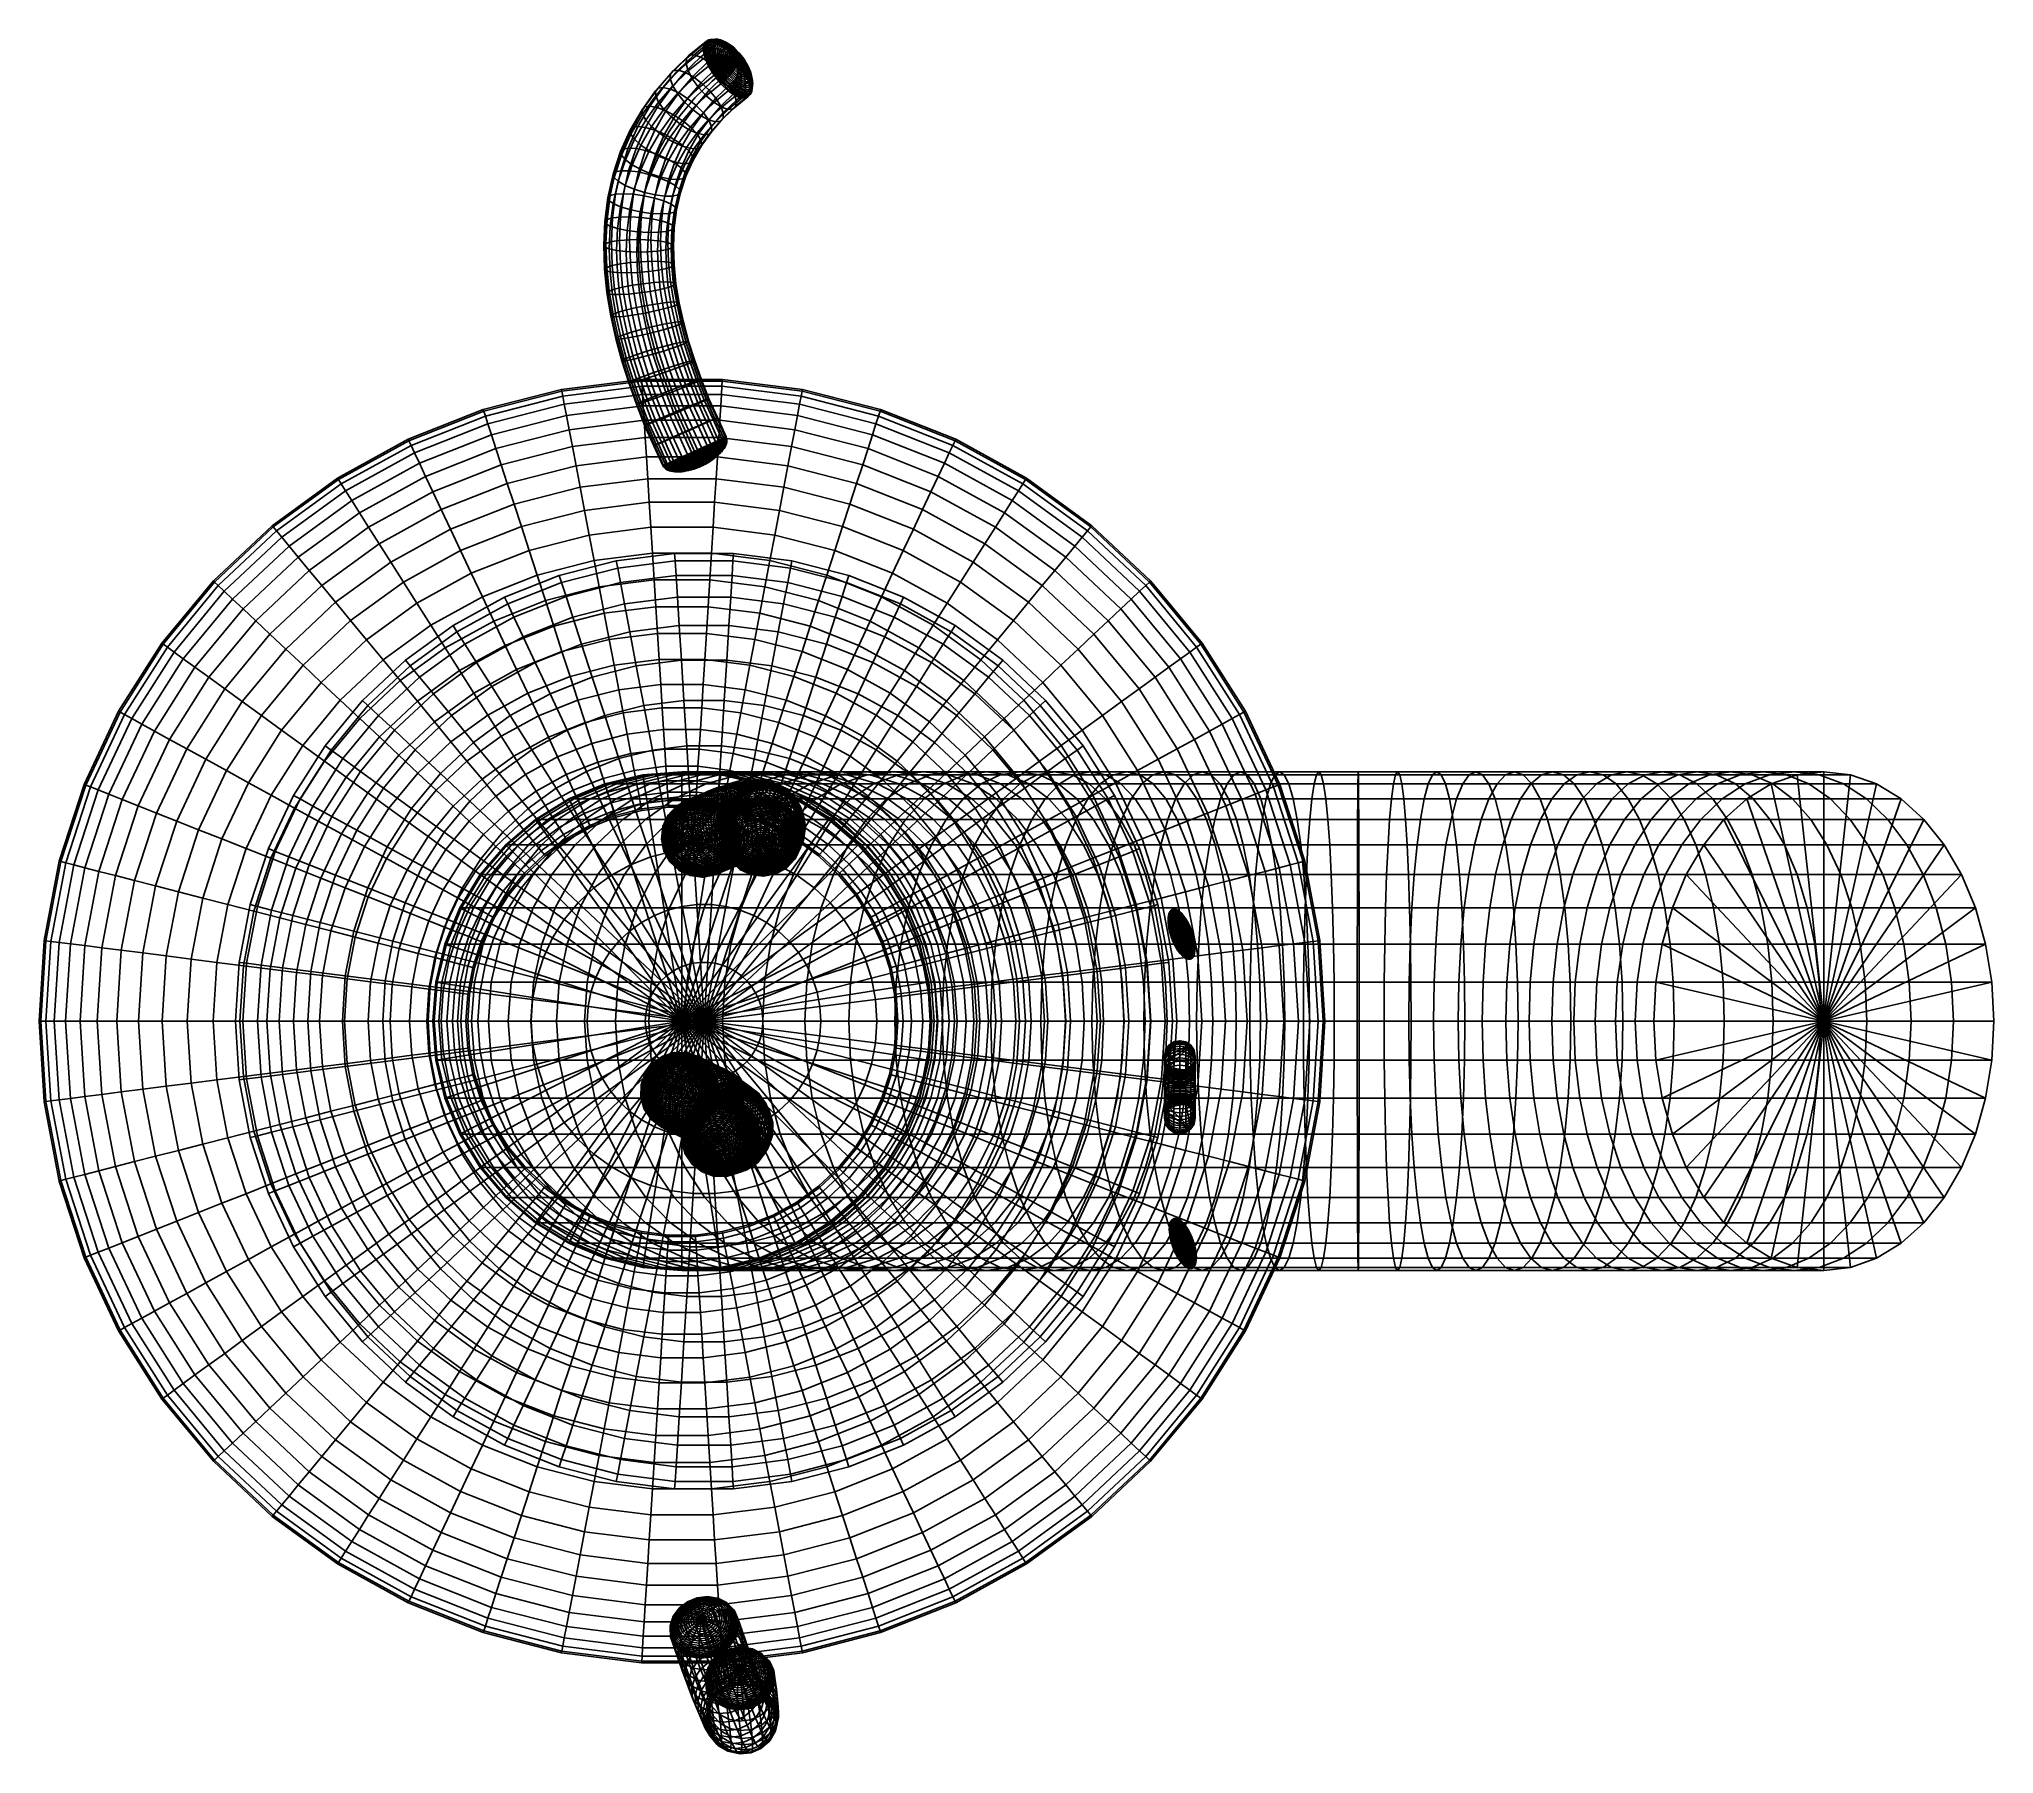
# Model space of a CAD drawing. Extents: x -12.67 to -8.75, y 8.92 to 12.36.
import ezdxf

# ---------------------------------------------------------------- set-up
doc = ezdxf.new("R2010")
doc.units = 0
for name, color, linetype in [('_L__A_S', 7, 'CONTINUOUS'), ('_L__A_S_1', 7, 'CONTINUOUS'), ('CAPSULE', 81, 'CONTINUOUS'), ('CAPSULE_1', 81, 'CONTINUOUS'), ('CAPSULE_2', 81, 'CONTINUOUS'), ('CAPSULE_3', 81, 'CONTINUOUS'), ('CHEST', 253, 'CONTINUOUS'), ('EYE_LEFT', 7, 'CONTINUOUS'), ('EYE_RIGHT', 7, 'CONTINUOUS'), ('FACE', 253, 'CONTINUOUS'), ('HEAD', 253, 'CONTINUOUS'), ('LLS', 7, 'CONTINUOUS'), ('LLS_1', 7, 'CONTINUOUS'), ('MOUTH', 7, 'CONTINUOUS')]:
    doc.layers.add(name, color=color, linetype=linetype)

msp = doc.modelspace()

# ---------------------------------------------------------------- linework, layer by layer
at = {"layer": '_L__A_S'}
msp.add_polyline3d([(-11.3387, 9.1946, -0.0875), (-11.3134, 9.121, 0.0368), (-11.2941, 9.0683, 0.1477), (-11.2811, 9.0356, 0.2363), (-11.2706, 9.0122, 0.323), (-11.2667, 9.0049, 0.3608), (-11.2626, 8.9983, 0.4077), (-11.2581, 8.9939, 0.4722), (-11.2551, 8.9952, 0.5356), (-11.2536, 9.0022, 0.5979), (-11.2536, 9.0149, 0.6589), (-11.2552, 9.0332, 0.7188), (-11.2583, 9.0572, 0.7775), (-11.2607, 9.0735, 0.8105), (-11.2636, 9.0916, 0.8432)], dxfattribs=at)
at = {"layer": '_L__A_S_1'}
msp.add_polyline3d([(-11.3387, 11.5073, 0), (-11.3936, 11.6286, -0.0004), (-11.4269, 11.7219, -0.0043), (-11.4478, 11.8005, -0.0103), (-11.4592, 11.8658, -0.0175), (-11.464, 11.9193, -0.0253), (-11.4646, 11.9536, -0.0312), (-11.4625, 11.9951, -0.0395), (-11.4571, 12.0349, -0.0487), (-11.4485, 12.0731, -0.0589), (-11.4367, 12.1097, -0.07), (-11.4216, 12.1447, -0.0821), (-11.4034, 12.178, -0.0952), (-11.3819, 12.2097, -0.1092), (-11.3518, 12.2456, -0.1273), (-11.3171, 12.2792, -0.1468), (-11.2914, 12.3003, -0.1606), (-11.2636, 12.3203, -0.1749)], dxfattribs=at)
at = {"layer": 'LLS'}
msp.add_polyline3d([(-11.3067, 10.1591, -0.1215), (-11.2806, 10.1687, -0.3648), (-11.2742, 10.1795, -0.5646), (-11.2813, 10.1939, -0.7854), (-11.3209, 10.2228, -1.146), (-11.3956, 10.2592, -1.5256)], dxfattribs=at)
at = {"layer": 'LLS_1'}
msp.add_polyline3d([(-11.2197, 10.7567, -0.1046), (-11.2096, 10.7827, -0.3479), (-11.2134, 10.7946, -0.5477), (-11.2289, 10.7989, -0.7685), (-11.2768, 10.7884, -1.1291), (-11.3536, 10.7567, -1.5087)], dxfattribs=at)

# ---------------------------------------------------------------- meshes
at = {"layer": 'CAPSULE'}
mesh = msp.add_polyface(dxfattribs=at)
corners = [(-11.442, 10.2574, -1.3527), (-11.4501, 10.2614, -1.394), (-11.4418, 10.285, -1.3933), (-11.4337, 10.281, -1.352), (-11.4582, 10.2653, -1.4352), (-11.4499, 10.289, -1.4346), (-11.4589, 10.2657, -1.4391), (-11.4506, 10.2893, -1.4385), (-11.4593, 10.266, -1.4431), (-11.4511, 10.2895, -1.4424), (-11.4595, 10.2663, -1.447), (-11.4514, 10.2896, -1.4464), (-11.4595, 10.2665, -1.451), (-11.4515, 10.2896, -1.4503), (-11.4593, 10.2667, -1.4549), (-11.4514, 10.2895, -1.4543), (-11.4589, 10.2669, -1.4589), (-11.4511, 10.2893, -1.4583), (-11.4583, 10.267, -1.4628), (-11.4506, 10.289, -1.4622), (-11.4574, 10.2671, -1.4667), (-11.4499, 10.2887, -1.4662), (-11.4564, 10.2671, -1.4706), (-11.449, 10.2882, -1.47), (-11.4551, 10.2671, -1.4744), (-11.448, 10.2876, -1.4739), (-11.4537, 10.2671, -1.4782), (-11.4467, 10.2869, -1.4776), (-11.452, 10.267, -1.4818), (-11.4453, 10.2861, -1.4813), (-11.4501, 10.2668, -1.4854), (-11.4437, 10.2852, -1.4849), (-11.4481, 10.2667, -1.4889), (-11.442, 10.2842, -1.4885), (-11.4459, 10.2665, -1.4923), (-11.44, 10.2832, -1.4919), (-11.4435, 10.2662, -1.4956), (-11.4379, 10.282, -1.4952), (-11.4409, 10.2659, -1.4988), (-11.4357, 10.2808, -1.4984), (-11.4381, 10.2656, -1.5018), (-11.4333, 10.2795, -1.5015), (-11.4352, 10.2652, -1.5047), (-11.4308, 10.2781, -1.5044), (-11.4322, 10.2648, -1.5075), (-11.4281, 10.2767, -1.5072), (-11.429, 10.2644, -1.5101), (-11.4253, 10.2751, -1.5098), (-11.4268, 10.305, -1.3944), (-11.4187, 10.3011, -1.3531), (-11.4349, 10.309, -1.4356), (-11.4356, 10.3093, -1.4395), (-11.4362, 10.3094, -1.4434), (-11.4366, 10.3094, -1.4474), (-11.4368, 10.3092, -1.4514), (-11.4369, 10.3089, -1.4553), (-11.4368, 10.3084, -1.4593), (-11.4366, 10.3077, -1.4632), (-11.4362, 10.3069, -1.4671), (-11.4357, 10.306, -1.4709), (-11.435, 10.3049, -1.4747), (-11.4342, 10.3036, -1.4785), (-11.4332, 10.3023, -1.4822), (-11.4321, 10.3007, -1.4857), (-11.4308, 10.2991, -1.4892), (-11.4294, 10.2973, -1.4926), (-11.4279, 10.2954, -1.4959), (-11.4263, 10.2934, -1.499), (-11.4245, 10.2912, -1.5021), (-11.4226, 10.289, -1.5049), (-11.4206, 10.2867, -1.5077), (-11.416, 10.3238, -1.446), (-11.4154, 10.3237, -1.4421), (-11.4165, 10.3236, -1.45), (-11.417, 10.3233, -1.4539), (-11.4173, 10.3228, -1.4578), (-11.4175, 10.3221, -1.4617), (-11.4176, 10.3212, -1.4656), (-11.4177, 10.3201, -1.4695), (-11.4176, 10.3189, -1.4733), (-11.4174, 10.3174, -1.477), (-11.4172, 10.3158, -1.4807), (-11.4168, 10.314, -1.4843)]
mesh.append_faces([[corners[k] for k in face] for face in [(0, 1, 2, 3), (1, 4, 5, 2), (4, 6, 7, 5), (6, 8, 9, 7), (8, 10, 11, 9), (10, 12, 13, 11), (12, 14, 15, 13), (14, 16, 17, 15), (16, 18, 19, 17), (18, 20, 21, 19), (20, 22, 23, 21), (22, 24, 25, 23), (24, 26, 27, 25), (26, 28, 29, 27), (28, 30, 31, 29), (30, 32, 33, 31), (32, 34, 35, 33), (34, 36, 37, 35), (36, 38, 39, 37), (38, 40, 41, 39), (40, 42, 43, 41), (42, 44, 45, 43), (44, 46, 47, 45), (3, 2, 48, 49), (2, 5, 50, 48), (5, 7, 51, 50), (7, 9, 52, 51), (9, 11, 53, 52), (11, 13, 54, 53), (13, 15, 55, 54), (15, 17, 56, 55), (17, 19, 57, 56), (19, 21, 58, 57), (21, 23, 59, 58), (23, 25, 60, 59), (25, 27, 61, 60), (27, 29, 62, 61), (29, 31, 63, 62), (31, 33, 64, 63), (33, 35, 65, 64), (35, 37, 66, 65), (37, 39, 67, 66), (39, 41, 68, 67), (41, 43, 69, 68), (43, 45, 70, 69), (51, 52, 71, 72), (52, 53, 73, 71), (53, 54, 74, 73), (54, 55, 75, 74), (55, 56, 76, 75), (56, 57, 77, 76), (57, 58, 78, 77), (58, 59, 79, 78), (59, 60, 80, 79), (60, 61, 81, 80), (61, 62, 82, 81)]])
mesh = msp.add_polyface(dxfattribs=at)
corners = [(-11.4017, 10.2654, -1.1891), (-11.4097, 10.2693, -1.2297), (-11.3946, 10.2893, -1.2305), (-11.3866, 10.2854, -1.1898), (-11.4176, 10.2732, -1.2703), (-11.4026, 10.2932, -1.2712), (-11.4256, 10.2771, -1.3109), (-11.4106, 10.2971, -1.3119), (-11.4337, 10.281, -1.352), (-11.4187, 10.3011, -1.3531), (-11.4281, 10.2767, -1.5072), (-11.4253, 10.2751, -1.5098), (-11.4185, 10.2842, -1.5103), (-11.4206, 10.2867, -1.5077), (-11.4223, 10.2736, -1.5123), (-11.4162, 10.2817, -1.5127), (-11.4193, 10.2719, -1.5146), (-11.4139, 10.2791, -1.515), (-11.4161, 10.2702, -1.5167), (-11.4115, 10.2764, -1.517), (-11.4129, 10.2685, -1.5187), (-11.409, 10.2736, -1.5189), (-11.3903, 10.3115, -1.3145), (-11.3823, 10.3076, -1.2736), (-11.3984, 10.3155, -1.3557), (-11.4268, 10.305, -1.3944), (-11.4066, 10.3194, -1.397), (-11.4349, 10.309, -1.4356), (-11.4147, 10.3234, -1.4382), (-11.4356, 10.3093, -1.4395), (-11.4154, 10.3237, -1.4421), (-11.4332, 10.3023, -1.4822), (-11.4321, 10.3007, -1.4857), (-11.4163, 10.312, -1.4878), (-11.4168, 10.314, -1.4843), (-11.4308, 10.2991, -1.4892), (-11.4158, 10.3098, -1.4912), (-11.4294, 10.2973, -1.4926), (-11.4151, 10.3075, -1.4944), (-11.4279, 10.2954, -1.4959), (-11.4143, 10.3051, -1.4976), (-11.4263, 10.2934, -1.499), (-11.4135, 10.3025, -1.5007), (-11.4245, 10.2912, -1.5021), (-11.4126, 10.2997, -1.5036), (-11.4226, 10.289, -1.5049), (-11.4115, 10.2969, -1.5064), (-11.4104, 10.2939, -1.509), (-11.4093, 10.2908, -1.5114), (-11.408, 10.2876, -1.5138), (-11.4067, 10.2843, -1.5159), (-11.4052, 10.2809, -1.5178), (-11.4038, 10.2774, -1.5196), (-11.4065, 10.2708, -1.5207), (-11.4022, 10.2738, -1.5212), (-11.4038, 10.268, -1.5222), (-11.4006, 10.2702, -1.5226), (-11.3911, 10.3309, -1.4421), (-11.383, 10.3269, -1.4009), (-11.3918, 10.3311, -1.446), (-11.416, 10.3238, -1.446), (-11.3926, 10.3312, -1.4499), (-11.4165, 10.3236, -1.45), (-11.3932, 10.331, -1.4538), (-11.417, 10.3233, -1.4539), (-11.3939, 10.3306, -1.4577), (-11.4173, 10.3228, -1.4578), (-11.3945, 10.33, -1.4616), (-11.4175, 10.3221, -1.4617), (-11.3951, 10.3292, -1.4655), (-11.4176, 10.3212, -1.4656), (-11.3956, 10.3282, -1.4693), (-11.4177, 10.3201, -1.4695), (-11.3961, 10.3269, -1.473), (-11.4176, 10.3189, -1.4733), (-11.3966, 10.3255, -1.4768), (-11.4174, 10.3174, -1.477), (-11.397, 10.3239, -1.4804), (-11.4172, 10.3158, -1.4807), (-11.3974, 10.322, -1.484), (-11.3977, 10.32, -1.4874), (-11.398, 10.3178, -1.4908), (-11.3982, 10.3154, -1.4941), (-11.3984, 10.3128, -1.4972), (-11.3986, 10.3101, -1.5002), (-11.3987, 10.3072, -1.5031), (-11.3987, 10.3041, -1.5059), (-11.3987, 10.3009, -1.5085), (-11.3987, 10.2976, -1.5109), (-11.3986, 10.2942, -1.5132), (-11.3984, 10.2906, -1.5153), (-11.3982, 10.2869, -1.5173), (-11.398, 10.2832, -1.519), (-11.3977, 10.2793, -1.5206), (-11.3973, 10.2754, -1.522), (-11.397, 10.2714, -1.5232)]
mesh.append_faces([[corners[k] for k in face] for face in [(0, 1, 2, 3), (1, 4, 5, 2), (4, 6, 7, 5), (6, 8, 9, 7), (10, 11, 12, 13), (11, 14, 15, 12), (14, 16, 17, 15), (16, 18, 19, 17), (18, 20, 21, 19), (5, 7, 22, 23), (7, 9, 24, 22), (9, 25, 26, 24), (25, 27, 28, 26), (27, 29, 30, 28), (31, 32, 33, 34), (32, 35, 36, 33), (35, 37, 38, 36), (37, 39, 40, 38), (39, 41, 42, 40), (41, 43, 44, 42), (43, 45, 46, 44), (45, 13, 47, 46), (13, 12, 48, 47), (12, 15, 49, 48), (15, 17, 50, 49), (17, 19, 51, 50), (19, 21, 52, 51), (21, 53, 54, 52), (53, 55, 56, 54), (26, 28, 57, 58), (28, 30, 59, 57), (30, 60, 61, 59), (60, 62, 63, 61), (62, 64, 65, 63), (64, 66, 67, 65), (66, 68, 69, 67), (68, 70, 71, 69), (70, 72, 73, 71), (72, 74, 75, 73), (74, 76, 77, 75), (76, 78, 79, 77), (78, 34, 80, 79), (34, 33, 81, 80), (33, 36, 82, 81), (36, 38, 83, 82), (38, 40, 84, 83), (40, 42, 85, 84), (42, 44, 86, 85), (44, 46, 87, 86), (46, 47, 88, 87), (47, 48, 89, 88), (48, 49, 90, 89), (49, 50, 91, 90), (50, 51, 92, 91), (51, 52, 93, 92), (52, 54, 94, 93), (54, 56, 95, 94)]])
mesh = msp.add_polyface(dxfattribs=at)
corners = [(-11.3786, 10.2815, -1.1491), (-11.3866, 10.2854, -1.1898), (-11.3662, 10.2998, -1.1919), (-11.3582, 10.2959, -1.1511), (-11.3946, 10.2893, -1.2305), (-11.3743, 10.3037, -1.2328), (-11.4026, 10.2932, -1.2712), (-11.3823, 10.3076, -1.2736), (-11.3903, 10.3115, -1.3145), (-11.3668, 10.319, -1.3184), (-11.3587, 10.3151, -1.2773), (-11.3984, 10.3155, -1.3557), (-11.3749, 10.323, -1.3596), (-11.4066, 10.3194, -1.397), (-11.383, 10.3269, -1.4009), (-11.3911, 10.3309, -1.4421), (-11.3665, 10.3306, -1.447), (-11.3584, 10.3267, -1.4057), (-11.3918, 10.3311, -1.446), (-11.3673, 10.3309, -1.4509), (-11.3926, 10.3312, -1.4499), (-11.3681, 10.3309, -1.4548), (-11.3932, 10.331, -1.4538), (-11.369, 10.3308, -1.4586), (-11.3939, 10.3306, -1.4577), (-11.3699, 10.3304, -1.4625), (-11.3945, 10.33, -1.4616), (-11.3708, 10.3298, -1.4663), (-11.3951, 10.3292, -1.4655), (-11.3717, 10.329, -1.4701), (-11.3956, 10.3282, -1.4693), (-11.3727, 10.3279, -1.4738), (-11.3961, 10.3269, -1.473), (-11.3737, 10.3267, -1.4775), (-11.3966, 10.3255, -1.4768), (-11.3747, 10.3253, -1.4811), (-11.397, 10.3239, -1.4804), (-11.3758, 10.3236, -1.4846), (-11.3974, 10.322, -1.484), (-11.3768, 10.3218, -1.488), (-11.3977, 10.32, -1.4874), (-11.3779, 10.3198, -1.4914), (-11.398, 10.3178, -1.4908), (-11.3789, 10.3176, -1.4946), (-11.3982, 10.3154, -1.4941), (-11.38, 10.3152, -1.4977), (-11.3984, 10.3128, -1.4972), (-11.3811, 10.3126, -1.5006), (-11.3986, 10.3101, -1.5002), (-11.3821, 10.3099, -1.5035), (-11.3987, 10.3072, -1.5031), (-11.3832, 10.307, -1.5062), (-11.3987, 10.3041, -1.5059), (-11.3843, 10.304, -1.5087), (-11.3987, 10.3009, -1.5085), (-11.3853, 10.3008, -1.5111), (-11.3987, 10.2976, -1.5109), (-11.3864, 10.2975, -1.5134), (-11.3986, 10.2942, -1.5132), (-11.3874, 10.294, -1.5154), (-11.3984, 10.2906, -1.5153), (-11.3884, 10.2905, -1.5173), (-11.3982, 10.2869, -1.5173), (-11.3894, 10.2868, -1.519), (-11.398, 10.2832, -1.519), (-11.3904, 10.2831, -1.5205), (-11.3977, 10.2793, -1.5206), (-11.3913, 10.2793, -1.5219), (-11.3973, 10.2754, -1.522), (-11.3922, 10.2753, -1.523), (-11.3591, 10.3134, -1.4956), (-11.3574, 10.3151, -1.4925), (-11.3609, 10.3114, -1.4987), (-11.3628, 10.3093, -1.5016), (-11.3647, 10.307, -1.5044), (-11.3667, 10.3046, -1.507), (-11.3686, 10.302, -1.5095), (-11.3707, 10.2993, -1.5119), (-11.3727, 10.2965, -1.514), (-11.3748, 10.2935, -1.516), (-11.3769, 10.2904, -1.5178), (-11.379, 10.2873, -1.5195), (-11.3811, 10.284, -1.5209), (-11.3832, 10.2806, -1.5222), (-11.3853, 10.2772, -1.5233), (-11.3874, 10.2737, -1.5241), (-11.3651, 10.2861, -1.5186), (-11.3621, 10.2884, -1.5169), (-11.3681, 10.2837, -1.5202), (-11.3711, 10.2812, -1.5216), (-11.3741, 10.2787, -1.5228), (-11.3772, 10.276, -1.5238), (-11.3803, 10.2734, -1.5246), (-11.3692, 10.2714, -1.5245), (-11.3655, 10.273, -1.5235), (-11.3729, 10.2698, -1.5253)]
mesh.append_faces([[corners[k] for k in face] for face in [(0, 1, 2, 3), (1, 4, 5, 2), (4, 6, 7, 5), (7, 8, 9, 10), (8, 11, 12, 9), (11, 13, 14, 12), (14, 15, 16, 17), (15, 18, 19, 16), (18, 20, 21, 19), (20, 22, 23, 21), (22, 24, 25, 23), (24, 26, 27, 25), (26, 28, 29, 27), (28, 30, 31, 29), (30, 32, 33, 31), (32, 34, 35, 33), (34, 36, 37, 35), (36, 38, 39, 37), (38, 40, 41, 39), (40, 42, 43, 41), (42, 44, 45, 43), (44, 46, 47, 45), (46, 48, 49, 47), (48, 50, 51, 49), (50, 52, 53, 51), (52, 54, 55, 53), (54, 56, 57, 55), (56, 58, 59, 57), (58, 60, 61, 59), (60, 62, 63, 61), (62, 64, 65, 63), (64, 66, 67, 65), (66, 68, 69, 67), (39, 41, 70, 71), (41, 43, 72, 70), (43, 45, 73, 72), (45, 47, 74, 73), (47, 49, 75, 74), (49, 51, 76, 75), (51, 53, 77, 76), (53, 55, 78, 77), (55, 57, 79, 78), (57, 59, 80, 79), (59, 61, 81, 80), (61, 63, 82, 81), (63, 65, 83, 82), (65, 67, 84, 83), (67, 69, 85, 84), (78, 79, 86, 87), (79, 80, 88, 86), (80, 81, 89, 88), (81, 82, 90, 89), (82, 83, 91, 90), (83, 84, 92, 91), (89, 90, 93, 94), (90, 91, 95, 93)]])
mesh = msp.add_polyface(dxfattribs=at)
corners = [(-11.3591, 10.2681, -0.9844), (-11.3636, 10.2714, -1.0257), (-11.3431, 10.2857, -1.0271), (-11.3386, 10.2824, -0.9857), (-11.3681, 10.2747, -1.0669), (-11.3477, 10.289, -1.0685), (-11.3726, 10.2779, -1.1081), (-11.3522, 10.2923, -1.1099), (-11.3786, 10.2815, -1.1491), (-11.3582, 10.2959, -1.1511), (-11.3285, 10.2997, -1.1127), (-11.3239, 10.2964, -1.0711), (-11.3345, 10.3033, -1.1541), (-11.3662, 10.2998, -1.1919), (-11.3425, 10.3072, -1.1952), (-11.3743, 10.3037, -1.2328), (-11.3506, 10.3111, -1.2362), (-11.3823, 10.3076, -1.2736), (-11.3587, 10.3151, -1.2773), (-11.3341, 10.3148, -1.2819), (-11.326, 10.3108, -1.2406), (-11.3668, 10.319, -1.3184), (-11.3422, 10.3187, -1.3232), (-11.3749, 10.323, -1.3596), (-11.3503, 10.3227, -1.3644), (-11.383, 10.3269, -1.4009), (-11.3584, 10.3267, -1.4057), (-11.3272, 10.3148, -1.3698), (-11.3191, 10.3108, -1.3284), (-11.3353, 10.3187, -1.411), (-11.3665, 10.3306, -1.447), (-11.3434, 10.3227, -1.4523), (-11.3673, 10.3309, -1.4509), (-11.3442, 10.3229, -1.4562), (-11.3681, 10.3309, -1.4548), (-11.3451, 10.323, -1.46), (-11.369, 10.3308, -1.4586), (-11.3461, 10.3229, -1.4639), (-11.3699, 10.3304, -1.4625), (-11.3473, 10.3226, -1.4677), (-11.3708, 10.3298, -1.4663), (-11.3485, 10.3221, -1.4714), (-11.3717, 10.329, -1.4701), (-11.3497, 10.3214, -1.4751), (-11.3727, 10.3279, -1.4738), (-11.3511, 10.3205, -1.4788), (-11.3737, 10.3267, -1.4775), (-11.3526, 10.3195, -1.4823), (-11.3747, 10.3253, -1.4811), (-11.3541, 10.3182, -1.4858), (-11.3758, 10.3236, -1.4846), (-11.3557, 10.3168, -1.4892), (-11.3768, 10.3218, -1.488), (-11.3574, 10.3151, -1.4925), (-11.3258, 10.3083, -1.4653), (-11.3248, 10.3081, -1.4614), (-11.3269, 10.3082, -1.469), (-11.3282, 10.3081, -1.4728), (-11.3297, 10.3078, -1.4765), (-11.3312, 10.3073, -1.4801), (-11.333, 10.3067, -1.4837), (-11.3348, 10.3059, -1.4871), (-11.3368, 10.305, -1.4905), (-11.3389, 10.3039, -1.4937), (-11.3411, 10.3027, -1.4969), (-11.3591, 10.3134, -1.4956), (-11.3434, 10.3013, -1.4999), (-11.3609, 10.3114, -1.4987), (-11.3458, 10.2999, -1.5028), (-11.3628, 10.3093, -1.5016), (-11.3483, 10.2982, -1.5055), (-11.3647, 10.307, -1.5044), (-11.3509, 10.2965, -1.5081), (-11.3667, 10.3046, -1.507), (-11.3536, 10.2946, -1.5106), (-11.3686, 10.302, -1.5095), (-11.3564, 10.2927, -1.5128), (-11.3707, 10.2993, -1.5119), (-11.3592, 10.2906, -1.5149), (-11.3727, 10.2965, -1.514), (-11.3621, 10.2884, -1.5169), (-11.3322, 10.2849, -1.5037), (-11.3295, 10.2857, -1.5008), (-11.335, 10.2841, -1.5064), (-11.338, 10.2832, -1.509), (-11.3411, 10.2821, -1.5114), (-11.3444, 10.2811, -1.5137), (-11.3477, 10.2799, -1.5158), (-11.3511, 10.2786, -1.5177), (-11.3546, 10.2773, -1.5194), (-11.3651, 10.2861, -1.5186), (-11.3581, 10.2759, -1.521), (-11.3681, 10.2837, -1.5202), (-11.3618, 10.2745, -1.5223), (-11.3711, 10.2812, -1.5216), (-11.3655, 10.273, -1.5235), (-11.3363, 10.2653, -1.514), (-11.3329, 10.2655, -1.5117)]
mesh.append_faces([[corners[k] for k in face] for face in [(0, 1, 2, 3), (1, 4, 5, 2), (4, 6, 7, 5), (6, 8, 9, 7), (5, 7, 10, 11), (7, 9, 12, 10), (9, 13, 14, 12), (13, 15, 16, 14), (15, 17, 18, 16), (16, 18, 19, 20), (18, 21, 22, 19), (21, 23, 24, 22), (23, 25, 26, 24), (22, 24, 27, 28), (24, 26, 29, 27), (26, 30, 31, 29), (30, 32, 33, 31), (32, 34, 35, 33), (34, 36, 37, 35), (36, 38, 39, 37), (38, 40, 41, 39), (40, 42, 43, 41), (42, 44, 45, 43), (44, 46, 47, 45), (46, 48, 49, 47), (48, 50, 51, 49), (50, 52, 53, 51), (33, 35, 54, 55), (35, 37, 56, 54), (37, 39, 57, 56), (39, 41, 58, 57), (41, 43, 59, 58), (43, 45, 60, 59), (45, 47, 61, 60), (47, 49, 62, 61), (49, 51, 63, 62), (51, 53, 64, 63), (53, 65, 66, 64), (65, 67, 68, 66), (67, 69, 70, 68), (69, 71, 72, 70), (71, 73, 74, 72), (73, 75, 76, 74), (75, 77, 78, 76), (77, 79, 80, 78), (64, 66, 81, 82), (66, 68, 83, 81), (68, 70, 84, 83), (70, 72, 85, 84), (72, 74, 86, 85), (74, 76, 87, 86), (76, 78, 88, 87), (78, 80, 89, 88), (80, 90, 91, 89), (90, 92, 93, 91), (92, 94, 95, 93), (84, 85, 96, 97)]])
mesh = msp.add_polyface(dxfattribs=at)
corners = [(-11.3363, 10.2516, -0.7781), (-11.3409, 10.2549, -0.8193), (-11.3203, 10.2691, -0.8199), (-11.3157, 10.2658, -0.7785), (-11.3454, 10.2582, -0.8606), (-11.3249, 10.2725, -0.8614), (-11.3117, 10.2577, -0.6541), (-11.3131, 10.2604, -0.6956), (-11.2891, 10.2676, -0.6961), (-11.2878, 10.2648, -0.6543), (-11.3144, 10.2631, -0.737), (-11.2904, 10.2703, -0.7379), (-11.2918, 10.2731, -0.7797), (-11.2964, 10.2764, -0.8213), (-11.301, 10.2797, -0.8629), (-11.3295, 10.2758, -0.9028), (-11.3056, 10.283, -0.9046), (-11.334, 10.2791, -0.9443), (-11.3102, 10.2864, -0.9462), (-11.3386, 10.2824, -0.9857), (-11.3147, 10.2897, -0.9879), (-11.3431, 10.2857, -1.0271), (-11.3193, 10.293, -1.0295), (-11.3477, 10.289, -1.0685), (-11.3239, 10.2964, -1.0711), (-11.2899, 10.2893, -0.9908), (-11.2853, 10.2859, -0.9489), (-11.2945, 10.2926, -1.0327), (-11.2991, 10.296, -1.0745), (-11.3285, 10.2997, -1.1127), (-11.3037, 10.2993, -1.1164), (-11.3345, 10.3033, -1.1541), (-11.3098, 10.3029, -1.158), (-11.3425, 10.3072, -1.1952), (-11.3179, 10.3069, -1.1993), (-11.3506, 10.3111, -1.2362), (-11.326, 10.3108, -1.2406), (-11.2946, 10.2989, -1.2039), (-11.2865, 10.2949, -1.1624), (-11.3028, 10.3028, -1.2454), (-11.3341, 10.3148, -1.2819), (-11.3109, 10.3068, -1.2869), (-11.3422, 10.3187, -1.3232), (-11.3191, 10.3108, -1.3284), (-11.2996, 10.2959, -1.3336), (-11.2914, 10.2919, -1.2919), (-11.3272, 10.3148, -1.3698), (-11.3077, 10.2999, -1.375), (-11.3353, 10.3187, -1.411), (-11.3158, 10.3039, -1.4163), (-11.3434, 10.3227, -1.4523), (-11.324, 10.3078, -1.4576), (-11.3442, 10.3229, -1.4562), (-11.3248, 10.3081, -1.4614), (-11.302, 10.2836, -1.4209), (-11.2939, 10.2796, -1.3797), (-11.3101, 10.2875, -1.4622), (-11.3109, 10.2878, -1.4661), (-11.3258, 10.3083, -1.4653), (-11.312, 10.2881, -1.4699), (-11.3269, 10.3082, -1.469), (-11.3132, 10.2882, -1.4737), (-11.3282, 10.3081, -1.4728), (-11.3147, 10.2882, -1.4774), (-11.3297, 10.3078, -1.4765), (-11.3163, 10.2881, -1.481), (-11.3312, 10.3073, -1.4801), (-11.3181, 10.288, -1.4846), (-11.333, 10.3067, -1.4837), (-11.32, 10.2877, -1.488), (-11.3348, 10.3059, -1.4871), (-11.3221, 10.2873, -1.4914), (-11.3368, 10.305, -1.4905), (-11.3244, 10.2869, -1.4946), (-11.3389, 10.3039, -1.4937), (-11.3269, 10.2863, -1.4978), (-11.3411, 10.3027, -1.4969), (-11.3295, 10.2857, -1.5008), (-11.3032, 10.2637, -1.4659), (-11.2951, 10.2598, -1.4246), (-11.304, 10.2641, -1.4697), (-11.3051, 10.2644, -1.4735), (-11.3064, 10.2647, -1.4773), (-11.3079, 10.265, -1.4809), (-11.3096, 10.2652, -1.4845), (-11.3115, 10.2654, -1.488), (-11.3136, 10.2655, -1.4914), (-11.3158, 10.2656, -1.4947), (-11.3183, 10.2657, -1.4979), (-11.3209, 10.2657, -1.5009), (-11.3236, 10.2657, -1.5038), (-11.3322, 10.2849, -1.5037), (-11.3266, 10.2657, -1.5066), (-11.335, 10.2841, -1.5064), (-11.3297, 10.2656, -1.5092), (-11.338, 10.2832, -1.509), (-11.3329, 10.2655, -1.5117)]
mesh.append_faces([[corners[k] for k in face] for face in [(0, 1, 2, 3), (1, 4, 5, 2), (6, 7, 8, 9), (7, 10, 11, 8), (10, 3, 12, 11), (3, 2, 13, 12), (2, 5, 14, 13), (5, 15, 16, 14), (15, 17, 18, 16), (17, 19, 20, 18), (19, 21, 22, 20), (21, 23, 24, 22), (18, 20, 25, 26), (20, 22, 27, 25), (22, 24, 28, 27), (24, 29, 30, 28), (29, 31, 32, 30), (31, 33, 34, 32), (33, 35, 36, 34), (32, 34, 37, 38), (34, 36, 39, 37), (36, 40, 41, 39), (40, 42, 43, 41), (41, 43, 44, 45), (43, 46, 47, 44), (46, 48, 49, 47), (48, 50, 51, 49), (50, 52, 53, 51), (47, 49, 54, 55), (49, 51, 56, 54), (51, 53, 57, 56), (53, 58, 59, 57), (58, 60, 61, 59), (60, 62, 63, 61), (62, 64, 65, 63), (64, 66, 67, 65), (66, 68, 69, 67), (68, 70, 71, 69), (70, 72, 73, 71), (72, 74, 75, 73), (74, 76, 77, 75), (54, 56, 78, 79), (56, 57, 80, 78), (57, 59, 81, 80), (59, 61, 82, 81), (61, 63, 83, 82), (63, 65, 84, 83), (65, 67, 85, 84), (67, 69, 86, 85), (69, 71, 87, 86), (71, 73, 88, 87), (73, 75, 89, 88), (75, 77, 90, 89), (77, 91, 92, 90), (91, 93, 94, 92), (93, 95, 96, 94)]])
mesh = msp.add_polyface(dxfattribs=at)
corners = [(-11.4179, 10.2457, -1.2304), (-11.4259, 10.2496, -1.271), (-11.4176, 10.2732, -1.2703), (-11.4097, 10.2693, -1.2297), (-11.4339, 10.2535, -1.3115), (-11.4256, 10.2771, -1.3109), (-11.442, 10.2574, -1.3527), (-11.4337, 10.281, -1.352), (-11.429, 10.2644, -1.5101), (-11.4257, 10.2639, -1.5125), (-11.4223, 10.2736, -1.5123), (-11.4253, 10.2751, -1.5098), (-11.4223, 10.2634, -1.5148), (-11.4193, 10.2719, -1.5146), (-11.4187, 10.2629, -1.5169), (-11.4161, 10.2702, -1.5167), (-11.4243, 10.2277, -1.5105), (-11.4222, 10.2303, -1.5128), (-11.4291, 10.2405, -1.5104), (-11.4319, 10.2387, -1.5079), (-11.4199, 10.2331, -1.5149), (-11.4262, 10.2423, -1.5128), (-11.4175, 10.2359, -1.5168), (-11.4232, 10.2441, -1.5149), (-11.4151, 10.2387, -1.5186), (-11.42, 10.246, -1.5169), (-11.4125, 10.2416, -1.5202), (-11.4168, 10.2479, -1.5187), (-11.4508, 10.2237, -1.4758), (-11.4497, 10.2249, -1.4795), (-11.4557, 10.2455, -1.4764), (-11.457, 10.2449, -1.4726), (-11.4484, 10.2262, -1.4831), (-11.4543, 10.2462, -1.4801), (-11.447, 10.2276, -1.4866), (-11.4526, 10.2468, -1.4837), (-11.4453, 10.229, -1.49), (-11.4507, 10.2475, -1.4872), (-11.4435, 10.2305, -1.4933), (-11.4486, 10.2482, -1.4906), (-11.4415, 10.232, -1.4965), (-11.4464, 10.2488, -1.4939), (-11.4393, 10.2336, -1.4996), (-11.4439, 10.2495, -1.4971), (-11.437, 10.2353, -1.5025), (-11.4413, 10.2502, -1.5002), (-11.4345, 10.237, -1.5053), (-11.4386, 10.251, -1.5032), (-11.4356, 10.2517, -1.506), (-11.4326, 10.2524, -1.5086), (-11.4293, 10.2531, -1.5111), (-11.426, 10.2538, -1.5135), (-11.4225, 10.2545, -1.5156), (-11.4189, 10.2552, -1.5176), (-11.4186, 10.2208, -1.2326), (-11.4266, 10.2247, -1.2732), (-11.4346, 10.2286, -1.3138), (-11.4427, 10.2325, -1.3549), (-11.4508, 10.2365, -1.3962), (-11.4501, 10.2614, -1.394), (-11.4589, 10.2404, -1.4375), (-11.4582, 10.2653, -1.4352), (-11.4596, 10.2408, -1.4414), (-11.4589, 10.2657, -1.4391), (-11.46, 10.2412, -1.4453), (-11.4593, 10.266, -1.4431), (-11.4602, 10.2417, -1.4492), (-11.4595, 10.2663, -1.447), (-11.4602, 10.2421, -1.4532), (-11.4595, 10.2665, -1.451), (-11.46, 10.2426, -1.4571), (-11.4593, 10.2667, -1.4549), (-11.4596, 10.2432, -1.461), (-11.4589, 10.2669, -1.4589), (-11.4589, 10.2437, -1.4649), (-11.4583, 10.267, -1.4628), (-11.4581, 10.2443, -1.4688), (-11.4574, 10.2671, -1.4667), (-11.4564, 10.2671, -1.4706), (-11.4551, 10.2671, -1.4744), (-11.4537, 10.2671, -1.4782), (-11.452, 10.267, -1.4818), (-11.4501, 10.2668, -1.4854), (-11.4481, 10.2667, -1.4889), (-11.4459, 10.2665, -1.4923), (-11.4435, 10.2662, -1.4956), (-11.4409, 10.2659, -1.4988), (-11.4381, 10.2656, -1.5018), (-11.4352, 10.2652, -1.5047), (-11.4322, 10.2648, -1.5075), (-11.4152, 10.2559, -1.5194), (-11.415, 10.2624, -1.5188)]
mesh.append_faces([[corners[k] for k in face] for face in [(0, 1, 2, 3), (1, 4, 5, 2), (4, 6, 7, 5), (8, 9, 10, 11), (9, 12, 13, 10), (12, 14, 15, 13), (16, 17, 18, 19), (17, 20, 21, 18), (20, 22, 23, 21), (22, 24, 25, 23), (24, 26, 27, 25), (28, 29, 30, 31), (29, 32, 33, 30), (32, 34, 35, 33), (34, 36, 37, 35), (36, 38, 39, 37), (38, 40, 41, 39), (40, 42, 43, 41), (42, 44, 45, 43), (44, 46, 47, 45), (46, 19, 48, 47), (19, 18, 49, 48), (18, 21, 50, 49), (21, 23, 51, 50), (23, 25, 52, 51), (25, 27, 53, 52), (54, 55, 1, 0), (55, 56, 4, 1), (56, 57, 6, 4), (57, 58, 59, 6), (58, 60, 61, 59), (60, 62, 63, 61), (62, 64, 65, 63), (64, 66, 67, 65), (66, 68, 69, 67), (68, 70, 71, 69), (70, 72, 73, 71), (72, 74, 75, 73), (74, 76, 77, 75), (76, 31, 78, 77), (31, 30, 79, 78), (30, 33, 80, 79), (33, 35, 81, 80), (35, 37, 82, 81), (37, 39, 83, 82), (39, 41, 84, 83), (41, 43, 85, 84), (43, 45, 86, 85), (45, 47, 87, 86), (47, 48, 88, 87), (48, 49, 89, 88), (49, 50, 8, 89), (50, 51, 9, 8), (51, 52, 12, 9), (52, 53, 14, 12), (53, 90, 91, 14)]])
mesh = msp.add_polyface(dxfattribs=at)
corners = [(-11.4019, 10.2379, -1.1493), (-11.4099, 10.2418, -1.1899), (-11.4017, 10.2654, -1.1891), (-11.3937, 10.2615, -1.1486), (-11.4179, 10.2457, -1.2304), (-11.4097, 10.2693, -1.2297), (-11.4187, 10.2629, -1.5169), (-11.415, 10.2624, -1.5188), (-11.4129, 10.2685, -1.5187), (-11.4161, 10.2702, -1.5167), (-11.4113, 10.2618, -1.5206), (-11.4096, 10.2667, -1.5204), (-11.4075, 10.2612, -1.5221), (-11.4062, 10.2648, -1.522), (-11.4036, 10.2605, -1.5235), (-11.4027, 10.263, -1.5234), (-11.3996, 10.2598, -1.5247), (-11.3992, 10.2611, -1.5246), (-11.3956, 10.2592, -1.5256), (-11.4065, 10.2708, -1.5207), (-11.409, 10.2736, -1.5189), (-11.4038, 10.268, -1.5222), (-11.4011, 10.2651, -1.5235), (-11.3984, 10.2621, -1.5247), (-11.399, 10.2666, -1.5238), (-11.4006, 10.2702, -1.5226), (-11.3973, 10.2629, -1.5248), (-11.3965, 10.2674, -1.5242), (-11.397, 10.2714, -1.5232), (-11.3961, 10.2633, -1.525), (-11.3917, 10.2345, -1.5249), (-11.3925, 10.2385, -1.5256), (-11.3988, 10.2386, -1.5243), (-11.3993, 10.2345, -1.5234), (-11.3932, 10.2426, -1.526), (-11.3983, 10.2427, -1.525), (-11.3938, 10.2468, -1.5262), (-11.3977, 10.2468, -1.5254), (-11.3944, 10.2509, -1.5262), (-11.397, 10.2509, -1.5257), (-11.395, 10.255, -1.526), (-11.3963, 10.255, -1.5258), (-11.4048, 10.2407, -1.5229), (-11.4065, 10.237, -1.5218), (-11.4031, 10.2443, -1.5239), (-11.4013, 10.248, -1.5246), (-11.3994, 10.2517, -1.5251), (-11.3975, 10.2555, -1.5255), (-11.4096, 10.2298, -1.519), (-11.4081, 10.2334, -1.5205), (-11.4151, 10.2387, -1.5186), (-11.4175, 10.2359, -1.5168), (-11.4125, 10.2416, -1.5202), (-11.4098, 10.2445, -1.5216), (-11.4071, 10.2474, -1.5228), (-11.4043, 10.2504, -1.5238), (-11.4015, 10.2533, -1.5246), (-11.3985, 10.2562, -1.5252), (-11.4134, 10.2498, -1.5204), (-11.4168, 10.2479, -1.5187), (-11.41, 10.2516, -1.5218), (-11.4065, 10.2535, -1.5231), (-11.4029, 10.2554, -1.5241), (-11.3993, 10.2573, -1.525), (-11.4152, 10.2559, -1.5194), (-11.4189, 10.2552, -1.5176), (-11.4114, 10.2566, -1.521), (-11.4076, 10.2573, -1.5225), (-11.4036, 10.2579, -1.5237), (-11.3996, 10.2585, -1.5248)]
mesh.append_faces([[corners[k] for k in face] for face in [(0, 1, 2, 3), (1, 4, 5, 2), (6, 7, 8, 9), (7, 10, 11, 8), (10, 12, 13, 11), (12, 14, 15, 13), (14, 16, 17, 15), (16, 18, 17, 17), (8, 11, 19, 20), (11, 13, 21, 19), (13, 15, 22, 21), (15, 17, 23, 22), (17, 18, 23, 23), (21, 22, 24, 25), (22, 23, 26, 24), (23, 18, 26, 26), (25, 24, 27, 28), (24, 26, 29, 27), (26, 18, 29, 29), (30, 31, 32, 33), (31, 34, 35, 32), (34, 36, 37, 35), (36, 38, 39, 37), (38, 40, 41, 39), (40, 18, 41, 41), (33, 32, 42, 43), (32, 35, 44, 42), (35, 37, 45, 44), (37, 39, 46, 45), (39, 41, 47, 46), (41, 18, 47, 47), (48, 49, 50, 51), (49, 43, 52, 50), (43, 42, 53, 52), (42, 44, 54, 53), (44, 45, 55, 54), (45, 46, 56, 55), (46, 47, 57, 56), (47, 18, 57, 57), (52, 53, 58, 59), (53, 54, 60, 58), (54, 55, 61, 60), (55, 56, 62, 61), (56, 57, 63, 62), (57, 18, 63, 63), (59, 58, 64, 65), (58, 60, 66, 64), (60, 61, 67, 66), (61, 62, 68, 67), (62, 63, 69, 68), (63, 18, 69, 69), (64, 66, 10, 7), (66, 67, 12, 10), (67, 68, 14, 12), (68, 69, 16, 14), (69, 18, 16, 16)]])
mesh = msp.add_polyface(dxfattribs=at)
corners = [(-11.3825, 10.2245, -0.9852), (-11.387, 10.2278, -1.0263), (-11.3787, 10.2514, -1.0254), (-11.3742, 10.2481, -0.9843), (-11.3915, 10.2311, -1.0674), (-11.3832, 10.2547, -1.0665), (-11.396, 10.2344, -1.1085), (-11.3877, 10.258, -1.1076), (-11.4019, 10.2379, -1.1493), (-11.3937, 10.2615, -1.1486), (-11.3726, 10.2779, -1.1081), (-11.3681, 10.2747, -1.0669), (-11.3786, 10.2815, -1.1491), (-11.4017, 10.2654, -1.1891), (-11.3866, 10.2854, -1.1898), (-11.3973, 10.2754, -1.522), (-11.397, 10.2714, -1.5232), (-11.3931, 10.2714, -1.524), (-11.3922, 10.2753, -1.523), (-11.3965, 10.2674, -1.5242), (-11.394, 10.2673, -1.5247), (-11.3961, 10.2633, -1.525), (-11.3948, 10.2633, -1.5253), (-11.3956, 10.2592, -1.5256), (-11.3895, 10.2701, -1.5248), (-11.3874, 10.2737, -1.5241), (-11.3916, 10.2665, -1.5253), (-11.3936, 10.2629, -1.5255), (-11.3853, 10.2772, -1.5233), (-11.3834, 10.2706, -1.5252), (-11.3803, 10.2734, -1.5246), (-11.3865, 10.2678, -1.5256), (-11.3895, 10.265, -1.5258), (-11.3926, 10.2621, -1.5258), (-11.3805, 10.2664, -1.5262), (-11.3767, 10.2681, -1.5258), (-11.3843, 10.2646, -1.5264), (-11.3881, 10.2628, -1.5263), (-11.3918, 10.261, -1.5261), (-11.3832, 10.2609, -1.5269), (-11.3791, 10.2614, -1.5269), (-11.3873, 10.2603, -1.5267), (-11.3915, 10.2598, -1.5263), (-11.3833, 10.257, -1.5273), (-11.3792, 10.2563, -1.5274), (-11.3874, 10.2577, -1.5269), (-11.3915, 10.2585, -1.5264), (-11.3751, 10.2555, -1.5273), (-11.3809, 10.2513, -1.5275), (-11.3772, 10.2494, -1.5275), (-11.3846, 10.2533, -1.5274), (-11.3883, 10.2553, -1.527), (-11.3919, 10.2572, -1.5264), (-11.384, 10.2472, -1.5273), (-11.3811, 10.2442, -1.5272), (-11.387, 10.2502, -1.5272), (-11.3899, 10.2532, -1.5269), (-11.3927, 10.2562, -1.5264), (-11.3753, 10.2383, -1.5265), (-11.3782, 10.2412, -1.527), (-11.3845, 10.2368, -1.5262), (-11.3825, 10.2331, -1.5255), (-11.3864, 10.2405, -1.5266), (-11.3883, 10.2442, -1.5268), (-11.3901, 10.2479, -1.5268), (-11.392, 10.2517, -1.5266), (-11.3938, 10.2554, -1.5262), (-11.3925, 10.2385, -1.5256), (-11.3917, 10.2345, -1.5249), (-11.3932, 10.2426, -1.526), (-11.3938, 10.2468, -1.5262), (-11.3944, 10.2509, -1.5262), (-11.395, 10.255, -1.526)]
mesh.append_faces([[corners[k] for k in face] for face in [(0, 1, 2, 3), (1, 4, 5, 2), (4, 6, 7, 5), (6, 8, 9, 7), (5, 7, 10, 11), (7, 9, 12, 10), (9, 13, 14, 12), (15, 16, 17, 18), (16, 19, 20, 17), (19, 21, 22, 20), (21, 23, 22, 22), (18, 17, 24, 25), (17, 20, 26, 24), (20, 22, 27, 26), (22, 23, 27, 27), (28, 25, 29, 30), (25, 24, 31, 29), (24, 26, 32, 31), (26, 27, 33, 32), (27, 23, 33, 33), (30, 29, 34, 35), (29, 31, 36, 34), (31, 32, 37, 36), (32, 33, 38, 37), (33, 23, 38, 38), (34, 36, 39, 40), (36, 37, 41, 39), (37, 38, 42, 41), (38, 23, 42, 42), (40, 39, 43, 44), (39, 41, 45, 43), (41, 42, 46, 45), (42, 23, 46, 46), (47, 44, 48, 49), (44, 43, 50, 48), (43, 45, 51, 50), (45, 46, 52, 51), (46, 23, 52, 52), (49, 48, 53, 54), (48, 50, 55, 53), (50, 51, 56, 55), (51, 52, 57, 56), (52, 23, 57, 57), (58, 59, 60, 61), (59, 54, 62, 60), (54, 53, 63, 62), (53, 55, 64, 63), (55, 56, 65, 64), (56, 57, 66, 65), (57, 23, 66, 66), (60, 62, 67, 68), (62, 63, 69, 67), (63, 64, 70, 69), (64, 65, 71, 70), (65, 66, 72, 71), (66, 23, 72, 72)]])
mesh = msp.add_polyface(dxfattribs=at)
corners = [(-11.378, 10.2213, -0.9441), (-11.3825, 10.2245, -0.9852), (-11.3742, 10.2481, -0.9843), (-11.3697, 10.2449, -0.9431), (-11.3476, 10.2236, -0.6553), (-11.3489, 10.2263, -0.6964), (-11.3337, 10.2462, -0.6957), (-11.3323, 10.2435, -0.6545), (-11.3502, 10.229, -0.7374), (-11.335, 10.2489, -0.7369), (-11.3515, 10.2317, -0.7784), (-11.3363, 10.2516, -0.7781), (-11.3561, 10.235, -0.8196), (-11.3409, 10.2549, -0.8193), (-11.3606, 10.2383, -0.8608), (-11.3454, 10.2582, -0.8606), (-11.3652, 10.2416, -0.902), (-11.35, 10.2615, -0.9019), (-11.3545, 10.2648, -0.9432), (-11.3591, 10.2681, -0.9844), (-11.3787, 10.2514, -1.0254), (-11.3636, 10.2714, -1.0257), (-11.3832, 10.2547, -1.0665), (-11.3681, 10.2747, -1.0669), (-11.3295, 10.2758, -0.9028), (-11.3249, 10.2725, -0.8614), (-11.334, 10.2791, -0.9443), (-11.3386, 10.2824, -0.9857), (-11.3772, 10.276, -1.5238), (-11.3803, 10.2734, -1.5246), (-11.3767, 10.2681, -1.5258), (-11.3729, 10.2698, -1.5253), (-11.3411, 10.2821, -1.5114), (-11.3444, 10.2811, -1.5137), (-11.3397, 10.2651, -1.5161), (-11.3363, 10.2653, -1.514), (-11.3477, 10.2799, -1.5158), (-11.3433, 10.2649, -1.5181), (-11.3511, 10.2786, -1.5177), (-11.347, 10.2647, -1.5198), (-11.3546, 10.2773, -1.5194), (-11.3508, 10.2644, -1.5214), (-11.3581, 10.2759, -1.521), (-11.3547, 10.264, -1.5228), (-11.3618, 10.2745, -1.5223), (-11.3586, 10.2637, -1.524), (-11.3655, 10.273, -1.5235), (-11.3626, 10.2633, -1.525), (-11.3692, 10.2714, -1.5245), (-11.3667, 10.2629, -1.5258), (-11.3708, 10.2624, -1.5264), (-11.3749, 10.2619, -1.5268), (-11.3805, 10.2664, -1.5262), (-11.3791, 10.2614, -1.5269), (-11.3329, 10.2655, -1.5117), (-11.3367, 10.2477, -1.5156), (-11.3334, 10.247, -1.5134), (-11.3402, 10.2485, -1.5176), (-11.3438, 10.2492, -1.5195), (-11.3474, 10.25, -1.5212), (-11.3512, 10.2508, -1.5226), (-11.355, 10.2516, -1.5239), (-11.359, 10.2524, -1.525), (-11.3629, 10.2532, -1.5259), (-11.3669, 10.2539, -1.5266), (-11.371, 10.2547, -1.5271), (-11.3751, 10.2555, -1.5273), (-11.3792, 10.2563, -1.5274), (-11.3302, 10.2462, -1.511), (-11.3395, 10.2294, -1.5138), (-11.3366, 10.2279, -1.5115), (-11.3426, 10.231, -1.516), (-11.3457, 10.2327, -1.5181), (-11.349, 10.2344, -1.5199), (-11.3523, 10.2361, -1.5215), (-11.3557, 10.2379, -1.523), (-11.3592, 10.2398, -1.5242), (-11.3627, 10.2416, -1.5253), (-11.3663, 10.2436, -1.5262), (-11.3699, 10.2455, -1.5268), (-11.3736, 10.2474, -1.5273), (-11.3772, 10.2494, -1.5275), (-11.3695, 10.2326, -1.5248), (-11.3667, 10.2298, -1.5237), (-11.3724, 10.2354, -1.5257), (-11.3753, 10.2383, -1.5265), (-11.3782, 10.2412, -1.527), (-11.3811, 10.2442, -1.5272), (-11.3825, 10.2331, -1.5255), (-11.3806, 10.2295, -1.5247)]
mesh.append_faces([[corners[k] for k in face] for face in [(0, 1, 2, 3), (4, 5, 6, 7), (5, 8, 9, 6), (8, 10, 11, 9), (10, 12, 13, 11), (12, 14, 15, 13), (14, 16, 17, 15), (16, 3, 18, 17), (3, 2, 19, 18), (2, 20, 21, 19), (20, 22, 23, 21), (15, 17, 24, 25), (17, 18, 26, 24), (18, 19, 27, 26), (28, 29, 30, 31), (32, 33, 34, 35), (33, 36, 37, 34), (36, 38, 39, 37), (38, 40, 41, 39), (40, 42, 43, 41), (42, 44, 45, 43), (44, 46, 47, 45), (46, 48, 49, 47), (48, 31, 50, 49), (31, 30, 51, 50), (30, 52, 53, 51), (54, 35, 55, 56), (35, 34, 57, 55), (34, 37, 58, 57), (37, 39, 59, 58), (39, 41, 60, 59), (41, 43, 61, 60), (43, 45, 62, 61), (45, 47, 63, 62), (47, 49, 64, 63), (49, 50, 65, 64), (50, 51, 66, 65), (51, 53, 67, 66), (68, 56, 69, 70), (56, 55, 71, 69), (55, 57, 72, 71), (57, 58, 73, 72), (58, 59, 74, 73), (59, 60, 75, 74), (60, 61, 76, 75), (61, 62, 77, 76), (62, 63, 78, 77), (63, 64, 79, 78), (64, 65, 80, 79), (65, 66, 81, 80), (76, 77, 82, 83), (77, 78, 84, 82), (78, 79, 85, 84), (79, 80, 86, 85), (80, 81, 87, 86), (84, 85, 88, 89)]])
mesh = msp.add_polyface(dxfattribs=at)
corners = [(-11.311, 10.2476, -0.4879), (-11.3097, 10.2499, -0.5295), (-11.2857, 10.257, -0.5288), (-11.2871, 10.2547, -0.487), (-11.3091, 10.2522, -0.571), (-11.2851, 10.2594, -0.5706), (-11.3104, 10.255, -0.6126), (-11.2864, 10.2621, -0.6125), (-11.311, 10.2365, -0.1715), (-11.3107, 10.2379, -0.1752), (-11.2867, 10.2371, -0.1727), (-11.2873, 10.2358, -0.169), (-11.3105, 10.239, -0.179), (-11.2861, 10.2383, -0.1765), (-11.3101, 10.2399, -0.1829), (-11.2856, 10.2392, -0.1803), (-11.3098, 10.2406, -0.1868), (-11.2851, 10.2399, -0.1842), (-11.3094, 10.2411, -0.1907), (-11.2846, 10.2403, -0.1881), (-11.309, 10.2414, -0.1946), (-11.2841, 10.2406, -0.192), (-11.3045, 10.243, -0.2366), (-11.2796, 10.2423, -0.234), (-11.3, 10.2447, -0.2783), (-11.2751, 10.2439, -0.2759), (-11.2955, 10.2463, -0.32), (-11.2706, 10.2456, -0.3179), (-11.2911, 10.248, -0.3616), (-11.2661, 10.2473, -0.3599), (-11.2897, 10.2502, -0.4034), (-11.2647, 10.2495, -0.4021), (-11.2884, 10.2525, -0.4452), (-11.2634, 10.2518, -0.4443), (-11.262, 10.2541, -0.4864), (-11.2607, 10.2563, -0.5286), (-11.2601, 10.2587, -0.5708), (-11.2614, 10.2615, -0.6129), (-11.2878, 10.2648, -0.6543), (-11.2627, 10.2643, -0.655), (-11.2891, 10.2676, -0.6961), (-11.2641, 10.267, -0.6972), (-11.2904, 10.2703, -0.7379), (-11.2654, 10.2698, -0.7393), (-11.2918, 10.2731, -0.7797), (-11.2669, 10.2725, -0.7815), (-11.2964, 10.2764, -0.8213), (-11.2715, 10.2759, -0.8233), (-11.301, 10.2797, -0.8629), (-11.2761, 10.2792, -0.8652), (-11.3056, 10.283, -0.9046), (-11.2807, 10.2826, -0.9071), (-11.3102, 10.2864, -0.9462), (-11.2853, 10.2859, -0.9489), (-11.2887, 10.2326, -0.1618), (-11.288, 10.2343, -0.1654), (-11.2661, 10.2264, -0.1633), (-11.2672, 10.2249, -0.1598), (-11.265, 10.2278, -0.1669), (-11.2641, 10.229, -0.1706), (-11.2632, 10.23, -0.1743), (-11.2624, 10.2308, -0.1781), (-11.2617, 10.2315, -0.182), (-11.2611, 10.2319, -0.1859), (-11.2607, 10.2321, -0.1898), (-11.2562, 10.2338, -0.2318), (-11.2618, 10.2778, -0.9521), (-11.2572, 10.2744, -0.91), (-11.2899, 10.2893, -0.9908), (-11.2665, 10.2812, -0.9942), (-11.2945, 10.2926, -1.0327), (-11.2711, 10.2845, -1.0363), (-11.2991, 10.296, -1.0745), (-11.2757, 10.2879, -1.0784), (-11.3037, 10.2993, -1.1164), (-11.2804, 10.2913, -1.1205), (-11.3098, 10.3029, -1.158), (-11.2865, 10.2949, -1.1624), (-11.2668, 10.28, -1.1668), (-11.2607, 10.2763, -1.1247), (-11.2946, 10.2989, -1.2039), (-11.275, 10.2839, -1.2085), (-11.3028, 10.3028, -1.2454), (-11.2832, 10.2879, -1.2502), (-11.3109, 10.3068, -1.2869), (-11.2914, 10.2919, -1.2919), (-11.2693, 10.2676, -1.2545), (-11.2611, 10.2636, -1.2127), (-11.2775, 10.2716, -1.2964), (-11.2996, 10.2959, -1.3336), (-11.2857, 10.2756, -1.3383), (-11.3077, 10.2999, -1.375), (-11.2939, 10.2796, -1.3797), (-11.2788, 10.2519, -1.3419), (-11.2706, 10.2478, -1.2999), (-11.2869, 10.2558, -1.3833), (-11.302, 10.2836, -1.4209), (-11.2951, 10.2598, -1.4246), (-11.2795, 10.2269, -1.3441), (-11.2713, 10.2229, -1.3021), (-11.2876, 10.2309, -1.3856), (-11.2958, 10.2349, -1.4268)]
mesh.append_faces([[corners[k] for k in face] for face in [(0, 1, 2, 3), (1, 4, 5, 2), (4, 6, 7, 5), (8, 9, 10, 11), (9, 12, 13, 10), (12, 14, 15, 13), (14, 16, 17, 15), (16, 18, 19, 17), (18, 20, 21, 19), (20, 22, 23, 21), (22, 24, 25, 23), (24, 26, 27, 25), (26, 28, 29, 27), (28, 30, 31, 29), (30, 32, 33, 31), (32, 3, 34, 33), (3, 2, 35, 34), (2, 5, 36, 35), (5, 7, 37, 36), (7, 38, 39, 37), (38, 40, 41, 39), (40, 42, 43, 41), (42, 44, 45, 43), (44, 46, 47, 45), (46, 48, 49, 47), (48, 50, 51, 49), (50, 52, 53, 51), (54, 55, 56, 57), (55, 11, 58, 56), (11, 10, 59, 58), (10, 13, 60, 59), (13, 15, 61, 60), (15, 17, 62, 61), (17, 19, 63, 62), (19, 21, 64, 63), (21, 23, 65, 64), (51, 53, 66, 67), (53, 68, 69, 66), (68, 70, 71, 69), (70, 72, 73, 71), (72, 74, 75, 73), (74, 76, 77, 75), (75, 77, 78, 79), (77, 80, 81, 78), (80, 82, 83, 81), (82, 84, 85, 83), (81, 83, 86, 87), (83, 85, 88, 86), (85, 89, 90, 88), (89, 91, 92, 90), (88, 90, 93, 94), (90, 92, 95, 93), (92, 96, 97, 95), (94, 93, 98, 99), (93, 95, 100, 98), (95, 97, 101, 100)]])
mesh = msp.add_polyface(dxfattribs=at)
corners = [(-11.2796, 10.2423, -0.234), (-11.2751, 10.2439, -0.2759), (-11.2516, 10.2355, -0.2741), (-11.2562, 10.2338, -0.2318), (-11.2706, 10.2456, -0.3179), (-11.2471, 10.2372, -0.3164), (-11.2661, 10.2473, -0.3599), (-11.2426, 10.2389, -0.3587), (-11.2647, 10.2495, -0.4021), (-11.2412, 10.2412, -0.4012), (-11.2634, 10.2518, -0.4443), (-11.2398, 10.2434, -0.4438), (-11.262, 10.2541, -0.4864), (-11.2385, 10.2457, -0.4863), (-11.2607, 10.2563, -0.5286), (-11.2371, 10.248, -0.5288), (-11.2601, 10.2587, -0.5708), (-11.2364, 10.2504, -0.5713), (-11.2614, 10.2615, -0.6129), (-11.2378, 10.2532, -0.6138), (-11.2627, 10.2643, -0.655), (-11.2392, 10.256, -0.6562), (-11.2641, 10.267, -0.6972), (-11.2405, 10.2588, -0.6987), (-11.2654, 10.2698, -0.7393), (-11.2419, 10.2616, -0.7412), (-11.2669, 10.2725, -0.7815), (-11.2433, 10.2643, -0.7837), (-11.2715, 10.2759, -0.8233), (-11.2479, 10.2677, -0.8258), (-11.2761, 10.2792, -0.8652), (-11.2526, 10.2711, -0.8679), (-11.2807, 10.2826, -0.9071), (-11.2572, 10.2744, -0.91), (-11.2227, 10.2236, -0.358), (-11.2273, 10.2219, -0.3154), (-11.2213, 10.2259, -0.4009), (-11.22, 10.2282, -0.4439), (-11.2186, 10.2305, -0.4867), (-11.2172, 10.2328, -0.5295), (-11.2166, 10.2352, -0.5723), (-11.2179, 10.238, -0.615), (-11.2193, 10.2408, -0.6578), (-11.2207, 10.2436, -0.7006), (-11.222, 10.2464, -0.7434), (-11.2235, 10.2493, -0.7862), (-11.2281, 10.2526, -0.8285), (-11.2328, 10.256, -0.8708), (-11.2374, 10.2594, -0.9131), (-11.2618, 10.2778, -0.9521), (-11.2421, 10.2628, -0.9554), (-11.2665, 10.2812, -0.9942), (-11.2467, 10.2662, -0.9977), (-11.2711, 10.2845, -1.0363), (-11.2514, 10.2695, -1.0401), (-11.2757, 10.2879, -1.0784), (-11.2561, 10.2729, -1.0824), (-11.2804, 10.2913, -1.1205), (-11.2607, 10.2763, -1.1247), (-11.2065, 10.2231, -0.7025), (-11.2051, 10.2203, -0.6595), (-11.2079, 10.2259, -0.7456), (-11.2093, 10.2288, -0.7887), (-11.214, 10.2322, -0.8312), (-11.2187, 10.2356, -0.8737), (-11.2233, 10.2389, -0.9161), (-11.228, 10.2423, -0.9586), (-11.2327, 10.2457, -1.0011), (-11.2373, 10.2491, -1.0436), (-11.242, 10.2525, -1.0861), (-11.2467, 10.2559, -1.1286), (-11.2668, 10.28, -1.1668), (-11.2529, 10.2596, -1.1708), (-11.275, 10.2839, -1.2085), (-11.2611, 10.2636, -1.2127), (-11.2256, 10.2219, -1.0038), (-11.2209, 10.2185, -0.9612), (-11.2303, 10.2253, -1.0464), (-11.235, 10.2287, -1.089), (-11.2397, 10.2321, -1.1317), (-11.2459, 10.2358, -1.174), (-11.2541, 10.2398, -1.216), (-11.2693, 10.2676, -1.2545), (-11.2623, 10.2438, -1.258), (-11.2775, 10.2716, -1.2964), (-11.2706, 10.2478, -1.2999), (-11.2713, 10.2229, -1.3021), (-11.263, 10.2189, -1.2601)]
mesh.append_faces([[corners[k] for k in face] for face in [(0, 1, 2, 3), (1, 4, 5, 2), (4, 6, 7, 5), (6, 8, 9, 7), (8, 10, 11, 9), (10, 12, 13, 11), (12, 14, 15, 13), (14, 16, 17, 15), (16, 18, 19, 17), (18, 20, 21, 19), (20, 22, 23, 21), (22, 24, 25, 23), (24, 26, 27, 25), (26, 28, 29, 27), (28, 30, 31, 29), (30, 32, 33, 31), (5, 7, 34, 35), (7, 9, 36, 34), (9, 11, 37, 36), (11, 13, 38, 37), (13, 15, 39, 38), (15, 17, 40, 39), (17, 19, 41, 40), (19, 21, 42, 41), (21, 23, 43, 42), (23, 25, 44, 43), (25, 27, 45, 44), (27, 29, 46, 45), (29, 31, 47, 46), (31, 33, 48, 47), (33, 49, 50, 48), (49, 51, 52, 50), (51, 53, 54, 52), (53, 55, 56, 54), (55, 57, 58, 56), (42, 43, 59, 60), (43, 44, 61, 59), (44, 45, 62, 61), (45, 46, 63, 62), (46, 47, 64, 63), (47, 48, 65, 64), (48, 50, 66, 65), (50, 52, 67, 66), (52, 54, 68, 67), (54, 56, 69, 68), (56, 58, 70, 69), (58, 71, 72, 70), (71, 73, 74, 72), (66, 67, 75, 76), (67, 68, 77, 75), (68, 69, 78, 77), (69, 70, 79, 78), (70, 72, 80, 79), (72, 74, 81, 80), (74, 82, 83, 81), (82, 84, 85, 83), (83, 85, 86, 87)]])
mesh = msp.add_polyface(dxfattribs=at)
corners = [(-11.4187, 10.1815, -1.4511), (-11.4194, 10.1819, -1.4549), (-11.4388, 10.1968, -1.4497), (-11.4381, 10.1963, -1.4458), (-11.42, 10.1826, -1.4588), (-11.4393, 10.1974, -1.4536), (-11.4205, 10.1835, -1.4626), (-11.4397, 10.1981, -1.4574), (-11.4209, 10.1845, -1.4664), (-11.4399, 10.199, -1.4613), (-11.4211, 10.1857, -1.4702), (-11.4399, 10.2001, -1.4651), (-11.4213, 10.1871, -1.4739), (-11.4398, 10.2013, -1.4689), (-11.4214, 10.1887, -1.4776), (-11.4395, 10.2026, -1.4727), (-11.4213, 10.1905, -1.4812), (-11.4391, 10.204, -1.4764), (-11.4212, 10.1924, -1.4847), (-11.4385, 10.2056, -1.48), (-11.4209, 10.1945, -1.4881), (-11.4377, 10.2073, -1.4836), (-11.4205, 10.1967, -1.4914), (-11.4368, 10.2092, -1.487), (-11.42, 10.1991, -1.4946), (-11.4358, 10.2111, -1.4904), (-11.4194, 10.2017, -1.4977), (-11.4345, 10.2132, -1.4936), (-11.4187, 10.2044, -1.5007), (-11.4332, 10.2154, -1.4968), (-11.4179, 10.2072, -1.5035), (-11.4317, 10.2177, -1.4998), (-11.417, 10.2101, -1.5062), (-11.43, 10.22, -1.5027), (-11.416, 10.2132, -1.5087), (-11.4282, 10.2225, -1.5054), (-11.4149, 10.2163, -1.5111), (-11.4263, 10.225, -1.508), (-11.4137, 10.2196, -1.5133), (-11.4243, 10.2277, -1.5105), (-11.4124, 10.2229, -1.5154), (-11.4222, 10.2303, -1.5128), (-11.4138, 10.1845, -1.3221), (-11.4219, 10.1884, -1.3632), (-11.4358, 10.2087, -1.3586), (-11.4277, 10.2048, -1.3174), (-11.43, 10.1924, -1.4045), (-11.4439, 10.2127, -1.3999), (-11.452, 10.2166, -1.4411), (-11.4526, 10.2171, -1.445), (-11.4531, 10.2176, -1.4489), (-11.4534, 10.2182, -1.4528), (-11.4534, 10.2189, -1.4567), (-11.4533, 10.2197, -1.4606), (-11.453, 10.2206, -1.4645), (-11.4525, 10.2215, -1.4683), (-11.4518, 10.2226, -1.4721), (-11.4508, 10.2237, -1.4758), (-11.4497, 10.2249, -1.4795), (-11.4484, 10.2262, -1.4831), (-11.447, 10.2276, -1.4866), (-11.4453, 10.229, -1.49), (-11.4435, 10.2305, -1.4933), (-11.4415, 10.232, -1.4965), (-11.4393, 10.2336, -1.4996), (-11.437, 10.2353, -1.5025), (-11.4345, 10.237, -1.5053), (-11.4319, 10.2387, -1.5079), (-11.4117, 10.197, -1.236), (-11.4197, 10.2009, -1.2767), (-11.4266, 10.2247, -1.2732), (-11.4186, 10.2208, -1.2326), (-11.4346, 10.2286, -1.3138), (-11.4427, 10.2325, -1.3549), (-11.4508, 10.2365, -1.3962), (-11.4589, 10.2404, -1.4375), (-11.4596, 10.2408, -1.4414), (-11.46, 10.2412, -1.4453), (-11.4602, 10.2417, -1.4492), (-11.4602, 10.2421, -1.4532), (-11.46, 10.2426, -1.4571), (-11.4596, 10.2432, -1.461), (-11.4589, 10.2437, -1.4649), (-11.4581, 10.2443, -1.4688), (-11.457, 10.2449, -1.4726)]
mesh.append_faces([[corners[k] for k in face] for face in [(0, 1, 2, 3), (1, 4, 5, 2), (4, 6, 7, 5), (6, 8, 9, 7), (8, 10, 11, 9), (10, 12, 13, 11), (12, 14, 15, 13), (14, 16, 17, 15), (16, 18, 19, 17), (18, 20, 21, 19), (20, 22, 23, 21), (22, 24, 25, 23), (24, 26, 27, 25), (26, 28, 29, 27), (28, 30, 31, 29), (30, 32, 33, 31), (32, 34, 35, 33), (34, 36, 37, 35), (36, 38, 39, 37), (38, 40, 41, 39), (42, 43, 44, 45), (43, 46, 47, 44), (46, 3, 48, 47), (3, 2, 49, 48), (2, 5, 50, 49), (5, 7, 51, 50), (7, 9, 52, 51), (9, 11, 53, 52), (11, 13, 54, 53), (13, 15, 55, 54), (15, 17, 56, 55), (17, 19, 57, 56), (19, 21, 58, 57), (21, 23, 59, 58), (23, 25, 60, 59), (25, 27, 61, 60), (27, 29, 62, 61), (29, 31, 63, 62), (31, 33, 64, 63), (33, 35, 65, 64), (35, 37, 66, 65), (37, 39, 67, 66), (68, 69, 70, 71), (69, 45, 72, 70), (45, 44, 73, 72), (44, 47, 74, 73), (47, 48, 75, 74), (48, 49, 76, 75), (49, 50, 77, 76), (50, 51, 78, 77), (51, 52, 79, 78), (52, 53, 80, 79), (53, 54, 81, 80), (54, 55, 82, 81), (55, 56, 83, 82), (56, 57, 84, 83)]])
mesh = msp.add_polyface(dxfattribs=at)
corners = [(-11.3675, 10.2067, -1.5135), (-11.3693, 10.2096, -1.5156), (-11.3851, 10.2046, -1.513), (-11.3842, 10.2014, -1.5107), (-11.3712, 10.2127, -1.5176), (-11.386, 10.208, -1.5151), (-11.373, 10.2159, -1.5194), (-11.3869, 10.2115, -1.5171), (-11.3749, 10.2192, -1.521), (-11.3877, 10.2151, -1.5189), (-11.3768, 10.2226, -1.5224), (-11.3886, 10.2188, -1.5205), (-11.3787, 10.226, -1.5237), (-11.3894, 10.2226, -1.5219), (-11.3806, 10.2295, -1.5247), (-11.3902, 10.2265, -1.5231), (-11.3825, 10.2331, -1.5255), (-11.391, 10.2305, -1.5241), (-11.3845, 10.2368, -1.5262), (-11.3917, 10.2345, -1.5249), (-11.3796, 10.1874, -1.4969), (-11.3805, 10.1899, -1.4999), (-11.4011, 10.1901, -1.4959), (-11.4009, 10.1876, -1.4927), (-11.3814, 10.1925, -1.5028), (-11.4013, 10.1927, -1.4989), (-11.3824, 10.1953, -1.5056), (-11.4014, 10.1955, -1.5018), (-11.3833, 10.1983, -1.5082), (-11.4015, 10.1985, -1.5046), (-11.4016, 10.2016, -1.5073), (-11.4015, 10.2048, -1.5098), (-11.4014, 10.2082, -1.5121), (-11.4013, 10.2116, -1.5142), (-11.4011, 10.2152, -1.5162), (-11.4009, 10.2189, -1.518), (-11.4006, 10.2227, -1.5197), (-11.4002, 10.2266, -1.5211), (-11.3998, 10.2305, -1.5224), (-11.3993, 10.2345, -1.5234), (-11.4002, 10.1832, -1.486), (-11.4005, 10.1853, -1.4894), (-11.4212, 10.1924, -1.4847), (-11.4213, 10.1905, -1.4812), (-11.4209, 10.1945, -1.4881), (-11.4205, 10.1967, -1.4914), (-11.42, 10.1991, -1.4946), (-11.4194, 10.2017, -1.4977), (-11.4187, 10.2044, -1.5007), (-11.4179, 10.2072, -1.5035), (-11.417, 10.2101, -1.5062), (-11.416, 10.2132, -1.5087), (-11.4149, 10.2163, -1.5111), (-11.4137, 10.2196, -1.5133), (-11.4124, 10.2229, -1.5154), (-11.4111, 10.2263, -1.5173), (-11.4096, 10.2298, -1.519), (-11.4081, 10.2334, -1.5205), (-11.4065, 10.237, -1.5218), (-11.4199, 10.2331, -1.5149), (-11.4222, 10.2303, -1.5128), (-11.4175, 10.2359, -1.5168), (-11.3977, 10.1766, -1.2404), (-11.4058, 10.1805, -1.2812), (-11.4197, 10.2009, -1.2767), (-11.4117, 10.197, -1.236), (-11.4138, 10.1845, -1.3221), (-11.4277, 10.2048, -1.3174), (-11.3761, 10.1757, -0.9899), (-11.3806, 10.179, -1.0312), (-11.3877, 10.2029, -1.0283), (-11.3832, 10.1996, -0.9872), (-11.3852, 10.1823, -1.0724), (-11.3922, 10.2062, -1.0694), (-11.3897, 10.1856, -1.1136), (-11.3967, 10.2094, -1.1105), (-11.3956, 10.1892, -1.1547), (-11.4026, 10.213, -1.1514), (-11.4036, 10.1931, -1.1953), (-11.4106, 10.2169, -1.192), (-11.4186, 10.2208, -1.2326), (-11.3786, 10.1963, -0.946), (-11.3825, 10.2245, -0.9852), (-11.378, 10.2213, -0.9441), (-11.387, 10.2278, -1.0263), (-11.3915, 10.2311, -1.0674), (-11.396, 10.2344, -1.1085), (-11.4019, 10.2379, -1.1493), (-11.4099, 10.2418, -1.1899), (-11.4179, 10.2457, -1.2304)]
mesh.append_faces([[corners[k] for k in face] for face in [(0, 1, 2, 3), (1, 4, 5, 2), (4, 6, 7, 5), (6, 8, 9, 7), (8, 10, 11, 9), (10, 12, 13, 11), (12, 14, 15, 13), (14, 16, 17, 15), (16, 18, 19, 17), (20, 21, 22, 23), (21, 24, 25, 22), (24, 26, 27, 25), (26, 28, 29, 27), (28, 3, 30, 29), (3, 2, 31, 30), (2, 5, 32, 31), (5, 7, 33, 32), (7, 9, 34, 33), (9, 11, 35, 34), (11, 13, 36, 35), (13, 15, 37, 36), (15, 17, 38, 37), (17, 19, 39, 38), (40, 41, 42, 43), (41, 23, 44, 42), (23, 22, 45, 44), (22, 25, 46, 45), (25, 27, 47, 46), (27, 29, 48, 47), (29, 30, 49, 48), (30, 31, 50, 49), (31, 32, 51, 50), (32, 33, 52, 51), (33, 34, 53, 52), (34, 35, 54, 53), (35, 36, 55, 54), (36, 37, 56, 55), (37, 38, 57, 56), (38, 39, 58, 57), (54, 55, 59, 60), (55, 56, 61, 59), (62, 63, 64, 65), (63, 66, 67, 64), (68, 69, 70, 71), (69, 72, 73, 70), (72, 74, 75, 73), (74, 76, 77, 75), (76, 78, 79, 77), (78, 65, 80, 79), (81, 71, 82, 83), (71, 70, 84, 82), (70, 73, 85, 84), (73, 75, 86, 85), (75, 77, 87, 86), (77, 79, 88, 87), (79, 80, 89, 88)]])
mesh = msp.add_polyface(dxfattribs=at)
corners = [(-11.3546, 10.1973, -0.6155), (-11.3559, 10.2, -0.6566), (-11.3476, 10.2236, -0.6553), (-11.3462, 10.2209, -0.6141), (-11.3572, 10.2027, -0.6977), (-11.3489, 10.2263, -0.6964), (-11.3585, 10.2054, -0.7386), (-11.3502, 10.229, -0.7374), (-11.3598, 10.2081, -0.7795), (-11.3515, 10.2317, -0.7784), (-11.3644, 10.2114, -0.8207), (-11.3561, 10.235, -0.8196), (-11.3689, 10.2147, -0.8618), (-11.3606, 10.2383, -0.8608), (-11.3735, 10.218, -0.903), (-11.3652, 10.2416, -0.902), (-11.378, 10.2213, -0.9441), (-11.3697, 10.2449, -0.9431), (-11.3687, 10.199, -0.1869), (-11.3689, 10.1996, -0.1908), (-11.354, 10.2191, -0.1884), (-11.3539, 10.2184, -0.1845), (-11.369, 10.2, -0.1948), (-11.3539, 10.2196, -0.1924), (-11.3689, 10.2003, -0.1987), (-11.3537, 10.22, -0.1963), (-11.3685, 10.2005, -0.2026), (-11.3534, 10.2203, -0.2002), (-11.364, 10.2022, -0.2446), (-11.3489, 10.2219, -0.2422), (-11.3596, 10.2038, -0.2857), (-11.3444, 10.2236, -0.2834), (-11.3552, 10.2054, -0.3267), (-11.34, 10.2252, -0.3246), (-11.3507, 10.2071, -0.3677), (-11.3356, 10.2268, -0.3657), (-11.3495, 10.2093, -0.4086), (-11.3343, 10.2291, -0.4068), (-11.3482, 10.2115, -0.4496), (-11.333, 10.2313, -0.448), (-11.3469, 10.2137, -0.4906), (-11.3317, 10.2335, -0.4892), (-11.3455, 10.2159, -0.5318), (-11.3303, 10.2357, -0.5305), (-11.3449, 10.2182, -0.5729), (-11.3297, 10.238, -0.5718), (-11.331, 10.2408, -0.6131), (-11.3323, 10.2435, -0.6545), (-11.3447, 10.2033, -0.149), (-11.3463, 10.2054, -0.1521), (-11.3303, 10.2164, -0.15), (-11.3295, 10.2138, -0.147), (-11.3477, 10.2074, -0.1554), (-11.3311, 10.2188, -0.1531), (-11.3489, 10.2093, -0.1587), (-11.3317, 10.2211, -0.1564), (-11.3501, 10.211, -0.1622), (-11.3323, 10.2232, -0.1598), (-11.3511, 10.2126, -0.1657), (-11.3328, 10.2251, -0.1632), (-11.3519, 10.214, -0.1693), (-11.3332, 10.2269, -0.1668), (-11.3526, 10.2153, -0.1731), (-11.3335, 10.2285, -0.1705), (-11.3532, 10.2165, -0.1768), (-11.3337, 10.2299, -0.1742), (-11.3536, 10.2175, -0.1807), (-11.3338, 10.2311, -0.178), (-11.3338, 10.2321, -0.1818), (-11.3337, 10.233, -0.1857), (-11.3335, 10.2336, -0.1896), (-11.3332, 10.2341, -0.1935), (-11.3329, 10.2344, -0.1975), (-11.3284, 10.236, -0.2395), (-11.3239, 10.2377, -0.2809), (-11.3286, 10.2237, -1.5034), (-11.3312, 10.225, -1.5063), (-11.3437, 10.2082, -1.5054), (-11.3416, 10.2064, -1.5025), (-11.3338, 10.2264, -1.509), (-11.346, 10.2102, -1.5081), (-11.3366, 10.2279, -1.5115), (-11.3483, 10.2123, -1.5107), (-11.3395, 10.2294, -1.5138), (-11.3507, 10.2145, -1.5131), (-11.3426, 10.231, -1.516), (-11.3532, 10.2169, -1.5153), (-11.3457, 10.2327, -1.5181), (-11.3558, 10.2193, -1.5174), (-11.349, 10.2344, -1.5199), (-11.3584, 10.2218, -1.5192), (-11.3523, 10.2361, -1.5215), (-11.3611, 10.2244, -1.5209), (-11.3557, 10.2379, -1.523), (-11.3639, 10.227, -1.5224), (-11.3592, 10.2398, -1.5242), (-11.3667, 10.2298, -1.5237), (-11.3675, 10.2067, -1.5135), (-11.3658, 10.2038, -1.5111), (-11.3693, 10.2096, -1.5156), (-11.3712, 10.2127, -1.5176), (-11.373, 10.2159, -1.5194), (-11.3749, 10.2192, -1.521), (-11.3768, 10.2226, -1.5224), (-11.3695, 10.2326, -1.5248), (-11.3787, 10.226, -1.5237), (-11.3724, 10.2354, -1.5257), (-11.3806, 10.2295, -1.5247)]
mesh.append_faces([[corners[k] for k in face] for face in [(0, 1, 2, 3), (1, 4, 5, 2), (4, 6, 7, 5), (6, 8, 9, 7), (8, 10, 11, 9), (10, 12, 13, 11), (12, 14, 15, 13), (14, 16, 17, 15), (18, 19, 20, 21), (19, 22, 23, 20), (22, 24, 25, 23), (24, 26, 27, 25), (26, 28, 29, 27), (28, 30, 31, 29), (30, 32, 33, 31), (32, 34, 35, 33), (34, 36, 37, 35), (36, 38, 39, 37), (38, 40, 41, 39), (40, 42, 43, 41), (42, 44, 45, 43), (44, 3, 46, 45), (3, 2, 47, 46), (48, 49, 50, 51), (49, 52, 53, 50), (52, 54, 55, 53), (54, 56, 57, 55), (56, 58, 59, 57), (58, 60, 61, 59), (60, 62, 63, 61), (62, 64, 65, 63), (64, 66, 67, 65), (66, 21, 68, 67), (21, 20, 69, 68), (20, 23, 70, 69), (23, 25, 71, 70), (25, 27, 72, 71), (27, 29, 73, 72), (29, 31, 74, 73), (75, 76, 77, 78), (76, 79, 80, 77), (79, 81, 82, 80), (81, 83, 84, 82), (83, 85, 86, 84), (85, 87, 88, 86), (87, 89, 90, 88), (89, 91, 92, 90), (91, 93, 94, 92), (93, 95, 96, 94), (84, 86, 97, 98), (86, 88, 99, 97), (88, 90, 100, 99), (90, 92, 101, 100), (92, 94, 102, 101), (94, 96, 103, 102), (96, 104, 105, 103), (104, 106, 107, 105)]])
mesh = msp.add_polyface(dxfattribs=at)
corners = [(-11.3279, 10.1711, -0.127), (-11.3312, 10.173, -0.1286), (-11.3258, 10.1801, -0.1278), (-11.3232, 10.1772, -0.1263), (-11.3344, 10.175, -0.1304), (-11.3283, 10.183, -0.1294), (-11.3375, 10.1768, -0.1324), (-11.3307, 10.1858, -0.1313), (-11.3179, 10.1712, -0.1239), (-11.3206, 10.1742, -0.125), (-11.3153, 10.1779, -0.1243), (-11.3136, 10.1742, -0.1233), (-11.3169, 10.1816, -0.1254), (-11.3184, 10.1852, -0.1268), (-11.3199, 10.1887, -0.1283), (-11.3214, 10.1922, -0.13), (-11.333, 10.1886, -0.1333), (-11.3227, 10.1956, -0.132), (-11.3352, 10.1913, -0.1356), (-11.324, 10.1989, -0.134), (-11.3373, 10.1939, -0.1379), (-11.3253, 10.2021, -0.1363), (-11.3394, 10.1964, -0.1405), (-11.3264, 10.2052, -0.1387), (-11.3413, 10.1988, -0.1432), (-11.3275, 10.2082, -0.1413), (-11.3091, 10.1797, -0.1235), (-11.3087, 10.1756, -0.1227), (-11.3095, 10.1837, -0.1245), (-11.3099, 10.1877, -0.1257), (-11.3102, 10.1916, -0.1272), (-11.3105, 10.1954, -0.1288), (-11.3108, 10.1991, -0.1305), (-11.311, 10.2027, -0.1325), (-11.3113, 10.2062, -0.1346), (-11.3114, 10.2096, -0.137), (-11.3116, 10.2129, -0.1394), (-11.3285, 10.2111, -0.1441), (-11.3117, 10.216, -0.1421), (-11.3295, 10.2138, -0.147), (-11.3117, 10.219, -0.1448), (-11.3303, 10.2164, -0.15), (-11.3118, 10.2218, -0.1478), (-11.3311, 10.2188, -0.1531), (-11.3118, 10.2245, -0.1508), (-11.3317, 10.2211, -0.1564), (-11.3117, 10.2269, -0.154), (-11.3323, 10.2232, -0.1598), (-11.3117, 10.2292, -0.1573), (-11.3328, 10.2251, -0.1632), (-11.3115, 10.2314, -0.1607), (-11.3332, 10.2269, -0.1668), (-11.3114, 10.2333, -0.1642), (-11.3082, 10.1715, -0.1221), (-11.3035, 10.1755, -0.1222), (-11.3043, 10.1714, -0.1217), (-11.3027, 10.1795, -0.1228), (-11.3018, 10.1835, -0.1237), (-11.301, 10.1874, -0.1248), (-11.3001, 10.1913, -0.1261), (-11.3039, 10.2388, -1.4681), (-11.3047, 10.2392, -1.472), (-11.313, 10.2156, -1.4726), (-11.3121, 10.2152, -1.4688), (-11.3058, 10.2396, -1.4758), (-11.314, 10.2161, -1.4764), (-11.3071, 10.2401, -1.4795), (-11.3152, 10.2168, -1.4801), (-11.3086, 10.2406, -1.4831), (-11.3167, 10.2175, -1.4838), (-11.2959, 10.2073, -1.3862), (-11.304, 10.2112, -1.4275), (-11.319, 10.1912, -1.4265), (-11.3109, 10.1873, -1.3852), (-11.3271, 10.1952, -1.4677), (-11.328, 10.1956, -1.4716), (-11.3289, 10.1962, -1.4754), (-11.3301, 10.197, -1.4791), (-11.3313, 10.1979, -1.4828), (-11.3182, 10.2183, -1.4873), (-11.3327, 10.199, -1.4863), (-11.32, 10.2192, -1.4908), (-11.3343, 10.2002, -1.4898), (-11.3219, 10.2202, -1.4941), (-11.3359, 10.2015, -1.4932), (-11.324, 10.2213, -1.4974), (-11.3377, 10.203, -1.4964), (-11.3262, 10.2224, -1.5005), (-11.3396, 10.2046, -1.4995), (-11.3286, 10.2237, -1.5034), (-11.3416, 10.2064, -1.5025), (-11.2945, 10.1793, -1.3019), (-11.3028, 10.1833, -1.3438), (-11.323, 10.1689, -1.3412), (-11.3149, 10.1649, -1.2995), (-11.3312, 10.1728, -1.3826), (-11.3393, 10.1768, -1.4239), (-11.3474, 10.1807, -1.4651)]
mesh.append_faces([[corners[k] for k in face] for face in [(0, 1, 2, 3), (1, 4, 5, 2), (4, 6, 7, 5), (8, 9, 10, 11), (9, 3, 12, 10), (3, 2, 13, 12), (2, 5, 14, 13), (5, 7, 15, 14), (7, 16, 17, 15), (16, 18, 19, 17), (18, 20, 21, 19), (20, 22, 23, 21), (22, 24, 25, 23), (11, 10, 26, 27), (10, 12, 28, 26), (12, 13, 29, 28), (13, 14, 30, 29), (14, 15, 31, 30), (15, 17, 32, 31), (17, 19, 33, 32), (19, 21, 34, 33), (21, 23, 35, 34), (23, 25, 36, 35), (25, 37, 38, 36), (37, 39, 40, 38), (39, 41, 42, 40), (41, 43, 44, 42), (43, 45, 46, 44), (45, 47, 48, 46), (47, 49, 50, 48), (49, 51, 52, 50), (53, 27, 54, 55), (27, 26, 56, 54), (26, 28, 57, 56), (28, 29, 58, 57), (29, 30, 59, 58), (60, 61, 62, 63), (61, 64, 65, 62), (64, 66, 67, 65), (66, 68, 69, 67), (70, 71, 72, 73), (71, 63, 74, 72), (63, 62, 75, 74), (62, 65, 76, 75), (65, 67, 77, 76), (67, 69, 78, 77), (69, 79, 80, 78), (79, 81, 82, 80), (81, 83, 84, 82), (83, 85, 86, 84), (85, 87, 88, 86), (87, 89, 90, 88), (91, 92, 93, 94), (92, 73, 95, 93), (73, 72, 96, 95), (72, 74, 97, 96)]])
mesh = msp.add_polyface(dxfattribs=at)
corners = [(-11.3444, 10.2236, -0.2834), (-11.34, 10.2252, -0.3246), (-11.3195, 10.2393, -0.3222), (-11.3239, 10.2377, -0.2809), (-11.3356, 10.2268, -0.3657), (-11.315, 10.241, -0.3636), (-11.3343, 10.2291, -0.4068), (-11.3137, 10.2432, -0.405), (-11.333, 10.2313, -0.448), (-11.3124, 10.2454, -0.4464), (-11.3317, 10.2335, -0.4892), (-11.311, 10.2476, -0.4879), (-11.3303, 10.2357, -0.5305), (-11.3097, 10.2499, -0.5295), (-11.3297, 10.238, -0.5718), (-11.3091, 10.2522, -0.571), (-11.331, 10.2408, -0.6131), (-11.3104, 10.255, -0.6126), (-11.3323, 10.2435, -0.6545), (-11.3117, 10.2577, -0.6541), (-11.3337, 10.2462, -0.6957), (-11.3131, 10.2604, -0.6956), (-11.335, 10.2489, -0.7369), (-11.3144, 10.2631, -0.737), (-11.3363, 10.2516, -0.7781), (-11.3157, 10.2658, -0.7785), (-11.3332, 10.2269, -0.1668), (-11.3335, 10.2285, -0.1705), (-11.3112, 10.235, -0.1678), (-11.3114, 10.2333, -0.1642), (-11.3337, 10.2299, -0.1742), (-11.311, 10.2365, -0.1715), (-11.3338, 10.2311, -0.178), (-11.3107, 10.2379, -0.1752), (-11.3338, 10.2321, -0.1818), (-11.3105, 10.239, -0.179), (-11.3337, 10.233, -0.1857), (-11.3101, 10.2399, -0.1829), (-11.3335, 10.2336, -0.1896), (-11.3098, 10.2406, -0.1868), (-11.3332, 10.2341, -0.1935), (-11.3094, 10.2411, -0.1907), (-11.3329, 10.2344, -0.1975), (-11.309, 10.2414, -0.1946), (-11.3284, 10.236, -0.2395), (-11.3045, 10.243, -0.2366), (-11.3, 10.2447, -0.2783), (-11.2955, 10.2463, -0.32), (-11.2911, 10.248, -0.3616), (-11.2897, 10.2502, -0.4034), (-11.2884, 10.2525, -0.4452), (-11.2871, 10.2547, -0.487), (-11.2878, 10.2648, -0.6543), (-11.2864, 10.2621, -0.6125), (-11.3117, 10.2292, -0.1573), (-11.3115, 10.2314, -0.1607), (-11.2894, 10.2307, -0.1584), (-11.2901, 10.2286, -0.155), (-11.2887, 10.2326, -0.1618), (-11.288, 10.2343, -0.1654), (-11.2873, 10.2358, -0.169), (-11.2951, 10.2598, -1.4246), (-11.3032, 10.2637, -1.4659), (-11.3039, 10.2388, -1.4681), (-11.2958, 10.2349, -1.4268), (-11.304, 10.2641, -1.4697), (-11.3047, 10.2392, -1.472), (-11.3051, 10.2644, -1.4735), (-11.3058, 10.2396, -1.4758), (-11.3064, 10.2647, -1.4773), (-11.3071, 10.2401, -1.4795), (-11.3079, 10.265, -1.4809), (-11.3086, 10.2406, -1.4831), (-11.3096, 10.2652, -1.4845), (-11.3103, 10.2411, -1.4867), (-11.3115, 10.2654, -1.488), (-11.3121, 10.2417, -1.4902), (-11.3136, 10.2655, -1.4914), (-11.3142, 10.2422, -1.4935), (-11.3158, 10.2656, -1.4947), (-11.3165, 10.2428, -1.4968), (-11.3183, 10.2657, -1.4979), (-11.3189, 10.2435, -1.4999), (-11.3209, 10.2657, -1.5009), (-11.3215, 10.2441, -1.5029), (-11.3236, 10.2657, -1.5038), (-11.3242, 10.2448, -1.5057), (-11.3266, 10.2657, -1.5066), (-11.3272, 10.2455, -1.5084), (-11.3297, 10.2656, -1.5092), (-11.3302, 10.2462, -1.511), (-11.3329, 10.2655, -1.5117), (-11.3334, 10.247, -1.5134), (-11.3182, 10.2183, -1.4873), (-11.3167, 10.2175, -1.4838), (-11.32, 10.2192, -1.4908), (-11.3219, 10.2202, -1.4941), (-11.324, 10.2213, -1.4974), (-11.3262, 10.2224, -1.5005), (-11.3286, 10.2237, -1.5034), (-11.3312, 10.225, -1.5063), (-11.3338, 10.2264, -1.509), (-11.3366, 10.2279, -1.5115)]
mesh.append_faces([[corners[k] for k in face] for face in [(0, 1, 2, 3), (1, 4, 5, 2), (4, 6, 7, 5), (6, 8, 9, 7), (8, 10, 11, 9), (10, 12, 13, 11), (12, 14, 15, 13), (14, 16, 17, 15), (16, 18, 19, 17), (18, 20, 21, 19), (20, 22, 23, 21), (22, 24, 25, 23), (26, 27, 28, 29), (27, 30, 31, 28), (30, 32, 33, 31), (32, 34, 35, 33), (34, 36, 37, 35), (36, 38, 39, 37), (38, 40, 41, 39), (40, 42, 43, 41), (42, 44, 45, 43), (44, 3, 46, 45), (3, 2, 47, 46), (2, 5, 48, 47), (5, 7, 49, 48), (7, 9, 50, 49), (9, 11, 51, 50), (17, 19, 52, 53), (54, 55, 56, 57), (55, 29, 58, 56), (29, 28, 59, 58), (28, 31, 60, 59), (61, 62, 63, 64), (62, 65, 66, 63), (65, 67, 68, 66), (67, 69, 70, 68), (69, 71, 72, 70), (71, 73, 74, 72), (73, 75, 76, 74), (75, 77, 78, 76), (77, 79, 80, 78), (79, 81, 82, 80), (81, 83, 84, 82), (83, 85, 86, 84), (85, 87, 88, 86), (87, 89, 90, 88), (89, 91, 92, 90), (72, 74, 93, 94), (74, 76, 95, 93), (76, 78, 96, 95), (78, 80, 97, 96), (80, 82, 98, 97), (82, 84, 99, 98), (84, 86, 100, 99), (86, 88, 101, 100), (88, 90, 102, 101)]])
mesh = msp.add_polyface(dxfattribs=at)
corners = [(-11.3102, 10.1916, -0.1272), (-11.3105, 10.1954, -0.1288), (-11.2992, 10.195, -0.1276), (-11.3001, 10.1913, -0.1261), (-11.3108, 10.1991, -0.1305), (-11.2984, 10.1987, -0.1292), (-11.311, 10.2027, -0.1325), (-11.2975, 10.2023, -0.1311), (-11.3113, 10.2062, -0.1346), (-11.2966, 10.2058, -0.1331), (-11.3114, 10.2096, -0.137), (-11.2958, 10.2092, -0.1353), (-11.3116, 10.2129, -0.1394), (-11.2949, 10.2124, -0.1377), (-11.3117, 10.216, -0.1421), (-11.2941, 10.2155, -0.1402), (-11.3117, 10.219, -0.1448), (-11.2933, 10.2184, -0.1429), (-11.3118, 10.2218, -0.1478), (-11.2924, 10.2212, -0.1457), (-11.3118, 10.2245, -0.1508), (-11.2916, 10.2238, -0.1487), (-11.3117, 10.2269, -0.154), (-11.2909, 10.2263, -0.1518), (-11.3117, 10.2292, -0.1573), (-11.2901, 10.2286, -0.155), (-11.3035, 10.1755, -0.1222), (-11.3027, 10.1795, -0.1228), (-11.2966, 10.1773, -0.1223), (-11.2986, 10.1737, -0.1217), (-11.3018, 10.1835, -0.1237), (-11.2946, 10.1809, -0.123), (-11.301, 10.1874, -0.1248), (-11.2926, 10.1844, -0.124), (-11.2906, 10.1878, -0.1252), (-11.2886, 10.1912, -0.1266), (-11.2866, 10.1945, -0.1281), (-11.2847, 10.1977, -0.1299), (-11.2828, 10.2008, -0.1318), (-11.281, 10.2038, -0.1339), (-11.2792, 10.2067, -0.1362), (-11.2775, 10.2095, -0.1386), (-11.2758, 10.2121, -0.1413), (-11.2742, 10.2146, -0.144), (-11.2727, 10.217, -0.1469), (-11.2712, 10.2192, -0.15), (-11.2698, 10.2213, -0.1531), (-11.2894, 10.2307, -0.1584), (-11.2685, 10.2231, -0.1564), (-11.2887, 10.2326, -0.1618), (-11.2672, 10.2249, -0.1598), (-11.2915, 10.1733, -0.1219), (-11.2945, 10.1705, -0.1214), (-11.2885, 10.1761, -0.1226), (-11.2855, 10.1789, -0.1235), (-11.2825, 10.1816, -0.1246), (-11.2796, 10.1843, -0.1259), (-11.2768, 10.1869, -0.1274), (-11.274, 10.1894, -0.1291), (-11.2712, 10.1918, -0.1309), (-11.2686, 10.1942, -0.133), (-11.266, 10.1965, -0.1352), (-11.2635, 10.1987, -0.1376), (-11.2611, 10.2008, -0.1401), (-11.2804, 10.1715, -0.1232), (-11.2841, 10.1698, -0.1224), (-11.2768, 10.1732, -0.1243), (-11.2732, 10.1749, -0.1256), (-11.2697, 10.1765, -0.127), (-11.2663, 10.1781, -0.1287), (-11.263, 10.2189, -1.2601), (-11.2713, 10.2229, -1.3021), (-11.2795, 10.1993, -1.3028), (-11.2713, 10.1953, -1.2609), (-11.2795, 10.2269, -1.3441), (-11.2878, 10.2033, -1.3448), (-11.2876, 10.2309, -1.3856), (-11.2959, 10.2073, -1.3862), (-11.2958, 10.2349, -1.4268), (-11.304, 10.2112, -1.4275), (-11.3039, 10.2388, -1.4681), (-11.3121, 10.2152, -1.4688), (-11.263, 10.1912, -1.2189), (-11.2863, 10.1753, -1.26), (-11.2781, 10.1713, -1.2182), (-11.2945, 10.1793, -1.3019), (-11.3028, 10.1833, -1.3438), (-11.3109, 10.1873, -1.3852)]
mesh.append_faces([[corners[k] for k in face] for face in [(0, 1, 2, 3), (1, 4, 5, 2), (4, 6, 7, 5), (6, 8, 9, 7), (8, 10, 11, 9), (10, 12, 13, 11), (12, 14, 15, 13), (14, 16, 17, 15), (16, 18, 19, 17), (18, 20, 21, 19), (20, 22, 23, 21), (22, 24, 25, 23), (26, 27, 28, 29), (27, 30, 31, 28), (30, 32, 33, 31), (32, 3, 34, 33), (3, 2, 35, 34), (2, 5, 36, 35), (5, 7, 37, 36), (7, 9, 38, 37), (9, 11, 39, 38), (11, 13, 40, 39), (13, 15, 41, 40), (15, 17, 42, 41), (17, 19, 43, 42), (19, 21, 44, 43), (21, 23, 45, 44), (23, 25, 46, 45), (25, 47, 48, 46), (47, 49, 50, 48), (29, 28, 51, 52), (28, 31, 53, 51), (31, 33, 54, 53), (33, 34, 55, 54), (34, 35, 56, 55), (35, 36, 57, 56), (36, 37, 58, 57), (37, 38, 59, 58), (38, 39, 60, 59), (39, 40, 61, 60), (40, 41, 62, 61), (41, 42, 63, 62), (53, 54, 64, 65), (54, 55, 66, 64), (55, 56, 67, 66), (56, 57, 68, 67), (57, 58, 69, 68), (70, 71, 72, 73), (71, 74, 75, 72), (74, 76, 77, 75), (76, 78, 79, 77), (78, 80, 81, 79), (82, 73, 83, 84), (73, 72, 85, 83), (72, 75, 86, 85), (75, 77, 87, 86)]])
mesh = msp.add_polyface(dxfattribs=at)
corners = [(-11.2758, 10.2121, -0.1413), (-11.2742, 10.2146, -0.144), (-11.2589, 10.2027, -0.1428), (-11.2611, 10.2008, -0.1401), (-11.2727, 10.217, -0.1469), (-11.2567, 10.2046, -0.1457), (-11.2712, 10.2192, -0.15), (-11.2546, 10.2064, -0.1487), (-11.2698, 10.2213, -0.1531), (-11.2527, 10.208, -0.1518), (-11.2685, 10.2231, -0.1564), (-11.2509, 10.2095, -0.1551), (-11.2672, 10.2249, -0.1598), (-11.2492, 10.2109, -0.1584), (-11.2661, 10.2264, -0.1633), (-11.2476, 10.2121, -0.1619), (-11.265, 10.2278, -0.1669), (-11.2462, 10.2132, -0.1655), (-11.2641, 10.229, -0.1706), (-11.245, 10.2142, -0.1691), (-11.2632, 10.23, -0.1743), (-11.2439, 10.215, -0.1728), (-11.2624, 10.2308, -0.1781), (-11.2429, 10.2157, -0.1766), (-11.2617, 10.2315, -0.182), (-11.2421, 10.2162, -0.1805), (-11.2611, 10.2319, -0.1859), (-11.2414, 10.2166, -0.1844), (-11.2607, 10.2321, -0.1898), (-11.2409, 10.2168, -0.1883), (-11.2562, 10.2338, -0.2318), (-11.2364, 10.2185, -0.2303), (-11.2516, 10.2355, -0.2741), (-11.2319, 10.2202, -0.2728), (-11.2471, 10.2372, -0.3164), (-11.2273, 10.2219, -0.3154), (-11.274, 10.1894, -0.1291), (-11.2712, 10.1918, -0.1309), (-11.263, 10.1797, -0.1305), (-11.2663, 10.1781, -0.1287), (-11.2686, 10.1942, -0.133), (-11.2597, 10.1812, -0.1325), (-11.266, 10.1965, -0.1352), (-11.2566, 10.1827, -0.1347), (-11.2635, 10.1987, -0.1376), (-11.2536, 10.1841, -0.1371), (-11.2507, 10.1854, -0.1396), (-11.2479, 10.1867, -0.1423), (-11.2453, 10.1879, -0.1451), (-11.2428, 10.189, -0.1481), (-11.2405, 10.1901, -0.1512), (-11.2383, 10.1911, -0.1545), (-11.2363, 10.192, -0.1578), (-11.2345, 10.1928, -0.1613), (-11.2328, 10.1936, -0.1648), (-11.2314, 10.1942, -0.1685), (-11.2301, 10.1948, -0.1722), (-11.229, 10.1953, -0.176), (-11.2281, 10.1957, -0.1798), (-11.2273, 10.196, -0.1837), (-11.2553, 10.1661, -0.1327), (-11.2588, 10.1656, -0.1306), (-11.2518, 10.1666, -0.1349), (-11.2486, 10.1671, -0.1372), (-11.2454, 10.1676, -0.1398), (-11.2424, 10.168, -0.1425), (-11.2396, 10.1685, -0.1453), (-11.2369, 10.1689, -0.1483), (-11.2344, 10.1693, -0.1514), (-11.232, 10.1697, -0.1546), (-11.2299, 10.1701, -0.158), (-11.235, 10.2287, -1.089), (-11.2397, 10.2321, -1.1317), (-11.2404, 10.2072, -1.1337), (-11.2357, 10.2038, -1.0911), (-11.2459, 10.2358, -1.174), (-11.2465, 10.2108, -1.1761), (-11.2541, 10.2398, -1.216), (-11.2548, 10.2149, -1.2181), (-11.2623, 10.2438, -1.258), (-11.263, 10.2189, -1.2601), (-11.231, 10.2003, -1.0484), (-11.244, 10.1802, -1.0919), (-11.2393, 10.1767, -1.0493), (-11.2487, 10.1836, -1.1346), (-11.2548, 10.1872, -1.1769), (-11.263, 10.1912, -1.2189), (-11.2713, 10.1953, -1.2609), (-11.2699, 10.1673, -1.1763), (-11.2638, 10.1636, -1.1341), (-11.2781, 10.1713, -1.2182)]
mesh.append_faces([[corners[k] for k in face] for face in [(0, 1, 2, 3), (1, 4, 5, 2), (4, 6, 7, 5), (6, 8, 9, 7), (8, 10, 11, 9), (10, 12, 13, 11), (12, 14, 15, 13), (14, 16, 17, 15), (16, 18, 19, 17), (18, 20, 21, 19), (20, 22, 23, 21), (22, 24, 25, 23), (24, 26, 27, 25), (26, 28, 29, 27), (28, 30, 31, 29), (30, 32, 33, 31), (32, 34, 35, 33), (36, 37, 38, 39), (37, 40, 41, 38), (40, 42, 43, 41), (42, 44, 45, 43), (44, 3, 46, 45), (3, 2, 47, 46), (2, 5, 48, 47), (5, 7, 49, 48), (7, 9, 50, 49), (9, 11, 51, 50), (11, 13, 52, 51), (13, 15, 53, 52), (15, 17, 54, 53), (17, 19, 55, 54), (19, 21, 56, 55), (21, 23, 57, 56), (23, 25, 58, 57), (25, 27, 59, 58), (38, 41, 60, 61), (41, 43, 62, 60), (43, 45, 63, 62), (45, 46, 64, 63), (46, 47, 65, 64), (47, 48, 66, 65), (48, 49, 67, 66), (49, 50, 68, 67), (50, 51, 69, 68), (51, 52, 70, 69), (71, 72, 73, 74), (72, 75, 76, 73), (75, 77, 78, 76), (77, 79, 80, 78), (81, 74, 82, 83), (74, 73, 84, 82), (73, 76, 85, 84), (76, 78, 86, 85), (78, 80, 87, 86), (84, 85, 88, 89), (85, 86, 90, 88)]])
mesh = msp.add_polyface(dxfattribs=at)
corners = [(-11.2414, 10.2166, -0.1844), (-11.2409, 10.2168, -0.1883), (-11.2268, 10.1962, -0.1876), (-11.2273, 10.196, -0.1837), (-11.2364, 10.2185, -0.2303), (-11.2223, 10.1978, -0.2296), (-11.2319, 10.2202, -0.2728), (-11.2177, 10.1995, -0.2723), (-11.2273, 10.2219, -0.3154), (-11.2132, 10.2012, -0.3151), (-11.2227, 10.2236, -0.358), (-11.2086, 10.203, -0.358), (-11.2213, 10.2259, -0.4009), (-11.2072, 10.2053, -0.4012), (-11.22, 10.2282, -0.4439), (-11.2058, 10.2076, -0.4444), (-11.2186, 10.2305, -0.4867), (-11.2044, 10.2099, -0.4875), (-11.2172, 10.2328, -0.5295), (-11.203, 10.2122, -0.5306), (-11.2166, 10.2352, -0.5723), (-11.2024, 10.2147, -0.5736), (-11.2179, 10.238, -0.615), (-11.2037, 10.2175, -0.6165), (-11.2193, 10.2408, -0.6578), (-11.2051, 10.2203, -0.6595), (-11.2363, 10.192, -0.1578), (-11.2345, 10.1928, -0.1613), (-11.2279, 10.1704, -0.1614), (-11.2299, 10.1701, -0.158), (-11.2328, 10.1936, -0.1648), (-11.2261, 10.1707, -0.165), (-11.2314, 10.1942, -0.1685), (-11.2245, 10.171, -0.1686), (-11.2301, 10.1948, -0.1722), (-11.2232, 10.1713, -0.1724), (-11.229, 10.1953, -0.176), (-11.222, 10.1716, -0.1761), (-11.2281, 10.1957, -0.1798), (-11.221, 10.1718, -0.18), (-11.2203, 10.172, -0.1839), (-11.2198, 10.1722, -0.1878), (-11.2152, 10.1738, -0.2298), (-11.2107, 10.1755, -0.2726), (-11.2061, 10.1773, -0.3156), (-11.2015, 10.179, -0.3586), (-11.2, 10.1813, -0.402), (-11.1986, 10.1836, -0.4454), (-11.1973, 10.1859, -0.4887), (-11.1959, 10.1883, -0.5319), (-11.1952, 10.1907, -0.5751), (-11.1966, 10.1935, -0.6181), (-11.198, 10.1964, -0.6612), (-11.2065, 10.2231, -0.7025), (-11.1994, 10.1992, -0.7044), (-11.2079, 10.2259, -0.7456), (-11.2008, 10.202, -0.7477), (-11.2093, 10.2288, -0.7887), (-11.2022, 10.2049, -0.791), (-11.214, 10.2322, -0.8312), (-11.2069, 10.2083, -0.8335), (-11.2187, 10.2356, -0.8737), (-11.2116, 10.2117, -0.8761), (-11.2233, 10.2389, -0.9161), (-11.2162, 10.2151, -0.9187), (-11.228, 10.2423, -0.9586), (-11.2209, 10.2185, -0.9612), (-11.1965, 10.1633, -0.5333), (-11.1979, 10.161, -0.4901), (-11.1959, 10.1657, -0.5766), (-11.1972, 10.1686, -0.6197), (-11.1986, 10.1714, -0.6628), (-11.2, 10.1742, -0.7061), (-11.2014, 10.1771, -0.7494), (-11.2029, 10.1799, -0.7928), (-11.2075, 10.1833, -0.8353), (-11.2122, 10.1867, -0.8779), (-11.2169, 10.1901, -0.9205), (-11.2216, 10.1935, -0.9631), (-11.2256, 10.2219, -1.0038), (-11.2263, 10.1969, -1.0058), (-11.2303, 10.2253, -1.0464), (-11.231, 10.2003, -1.0484), (-11.235, 10.2287, -1.089), (-11.2357, 10.2038, -1.0911), (-11.2205, 10.1631, -0.879), (-11.2159, 10.1597, -0.8364), (-11.2252, 10.1665, -0.9216), (-11.2299, 10.1699, -0.9641), (-11.2346, 10.1733, -1.0067), (-11.2393, 10.1767, -1.0493)]
mesh.append_faces([[corners[k] for k in face] for face in [(0, 1, 2, 3), (1, 4, 5, 2), (4, 6, 7, 5), (6, 8, 9, 7), (8, 10, 11, 9), (10, 12, 13, 11), (12, 14, 15, 13), (14, 16, 17, 15), (16, 18, 19, 17), (18, 20, 21, 19), (20, 22, 23, 21), (22, 24, 25, 23), (26, 27, 28, 29), (27, 30, 31, 28), (30, 32, 33, 31), (32, 34, 35, 33), (34, 36, 37, 35), (36, 38, 39, 37), (38, 3, 40, 39), (3, 2, 41, 40), (2, 5, 42, 41), (5, 7, 43, 42), (7, 9, 44, 43), (9, 11, 45, 44), (11, 13, 46, 45), (13, 15, 47, 46), (15, 17, 48, 47), (17, 19, 49, 48), (19, 21, 50, 49), (21, 23, 51, 50), (23, 25, 52, 51), (25, 53, 54, 52), (53, 55, 56, 54), (55, 57, 58, 56), (57, 59, 60, 58), (59, 61, 62, 60), (61, 63, 64, 62), (63, 65, 66, 64), (48, 49, 67, 68), (49, 50, 69, 67), (50, 51, 70, 69), (51, 52, 71, 70), (52, 54, 72, 71), (54, 56, 73, 72), (56, 58, 74, 73), (58, 60, 75, 74), (60, 62, 76, 75), (62, 64, 77, 76), (64, 66, 78, 77), (66, 79, 80, 78), (79, 81, 82, 80), (81, 83, 84, 82), (75, 76, 85, 86), (76, 77, 87, 85), (77, 78, 88, 87), (78, 80, 89, 88), (80, 82, 90, 89)]])
mesh = msp.add_polyface(dxfattribs=at)
corners = [(-11.3645, 10.1718, -0.1554), (-11.3666, 10.1724, -0.1588), (-11.3599, 10.1914, -0.1573), (-11.358, 10.19, -0.154), (-11.3686, 10.1729, -0.1623), (-11.3616, 10.1927, -0.1607), (-11.3704, 10.1735, -0.1658), (-11.3632, 10.1938, -0.1643), (-11.372, 10.174, -0.1695), (-11.3646, 10.1949, -0.1679), (-11.3734, 10.1744, -0.1732), (-11.3658, 10.196, -0.1715), (-11.3745, 10.1749, -0.177), (-11.3668, 10.1969, -0.1753), (-11.3755, 10.1753, -0.1809), (-11.3676, 10.1977, -0.1791), (-11.3763, 10.1757, -0.1847), (-11.3682, 10.1984, -0.183), (-11.3768, 10.176, -0.1887), (-11.3687, 10.199, -0.1869), (-11.3771, 10.1763, -0.1926), (-11.3689, 10.1996, -0.1908), (-11.3482, 10.1812, -1.469), (-11.3491, 10.1819, -1.4728), (-11.3725, 10.1745, -1.4689), (-11.3717, 10.1738, -1.4651), (-11.3501, 10.1827, -1.4765), (-11.3734, 10.1754, -1.4727), (-11.3512, 10.1838, -1.4802), (-11.3742, 10.1765, -1.4764), (-11.3523, 10.185, -1.4838), (-11.3751, 10.1778, -1.48), (-11.3535, 10.1864, -1.4873), (-11.376, 10.1793, -1.4836), (-11.3548, 10.188, -1.4907), (-11.3768, 10.1811, -1.4871), (-11.3562, 10.1898, -1.494), (-11.3778, 10.183, -1.4905), (-11.3577, 10.1917, -1.4972), (-11.3787, 10.1851, -1.4937), (-11.3629, 10.1693, -1.4199), (-11.371, 10.1733, -1.4612), (-11.3955, 10.1735, -1.4564), (-11.3874, 10.1696, -1.4151), (-11.3963, 10.174, -1.4602), (-11.397, 10.1747, -1.4641), (-11.3976, 10.1756, -1.4679), (-11.3982, 10.1767, -1.4716), (-11.3988, 10.1781, -1.4753), (-11.3993, 10.1796, -1.479), (-11.3998, 10.1813, -1.4825), (-11.4002, 10.1832, -1.486), (-11.4005, 10.1853, -1.4894), (-11.3796, 10.1874, -1.4969), (-11.4009, 10.1876, -1.4927), (-11.3712, 10.1617, -1.3325), (-11.3793, 10.1656, -1.3738), (-11.4024, 10.1736, -1.3685), (-11.3943, 10.1696, -1.3273), (-11.4105, 10.1775, -1.4098), (-11.4187, 10.1815, -1.4511), (-11.4194, 10.1819, -1.4549), (-11.42, 10.1826, -1.4588), (-11.4205, 10.1835, -1.4626), (-11.4209, 10.1845, -1.4664), (-11.4211, 10.1857, -1.4702), (-11.4213, 10.1871, -1.4739), (-11.4214, 10.1887, -1.4776), (-11.4213, 10.1905, -1.4812), (-11.3782, 10.1617, -1.2452), (-11.3863, 10.1657, -1.2862), (-11.4058, 10.1805, -1.2812), (-11.3977, 10.1766, -1.2404), (-11.4138, 10.1845, -1.3221), (-11.4219, 10.1884, -1.3632), (-11.43, 10.1924, -1.4045), (-11.4381, 10.1963, -1.4458), (-11.3666, 10.1586, -1.0347), (-11.3711, 10.1619, -1.0761), (-11.3852, 10.1823, -1.0724), (-11.3806, 10.179, -1.0312), (-11.3757, 10.1652, -1.1175), (-11.3897, 10.1856, -1.1136), (-11.3816, 10.1688, -1.1587), (-11.3956, 10.1892, -1.1547), (-11.3897, 10.1727, -1.1995), (-11.4036, 10.1931, -1.1953), (-11.4117, 10.197, -1.236), (-11.3579, 10.1625, -0.8248), (-11.3625, 10.1658, -0.8661), (-11.3696, 10.1897, -0.8637), (-11.365, 10.1864, -0.8225), (-11.367, 10.1691, -0.9074), (-11.3741, 10.193, -0.9049), (-11.3716, 10.1724, -0.9487), (-11.3786, 10.1963, -0.946), (-11.3761, 10.1757, -0.9899), (-11.3832, 10.1996, -0.9872), (-11.3686, 10.1553, -0.2886), (-11.3641, 10.1569, -0.3296), (-11.3635, 10.1819, -0.3284), (-11.3679, 10.1803, -0.2875), (-11.3597, 10.1585, -0.3706), (-11.3591, 10.1835, -0.3694)]
mesh.append_faces([[corners[k] for k in face] for face in [(0, 1, 2, 3), (1, 4, 5, 2), (4, 6, 7, 5), (6, 8, 9, 7), (8, 10, 11, 9), (10, 12, 13, 11), (12, 14, 15, 13), (14, 16, 17, 15), (16, 18, 19, 17), (18, 20, 21, 19), (22, 23, 24, 25), (23, 26, 27, 24), (26, 28, 29, 27), (28, 30, 31, 29), (30, 32, 33, 31), (32, 34, 35, 33), (34, 36, 37, 35), (36, 38, 39, 37), (40, 41, 42, 43), (41, 25, 44, 42), (25, 24, 45, 44), (24, 27, 46, 45), (27, 29, 47, 46), (29, 31, 48, 47), (31, 33, 49, 48), (33, 35, 50, 49), (35, 37, 51, 50), (37, 39, 52, 51), (39, 53, 54, 52), (55, 56, 57, 58), (56, 43, 59, 57), (43, 42, 60, 59), (42, 44, 61, 60), (44, 45, 62, 61), (45, 46, 63, 62), (46, 47, 64, 63), (47, 48, 65, 64), (48, 49, 66, 65), (49, 50, 67, 66), (50, 51, 68, 67), (69, 70, 71, 72), (70, 58, 73, 71), (58, 57, 74, 73), (57, 59, 75, 74), (59, 60, 76, 75), (77, 78, 79, 80), (78, 81, 82, 79), (81, 83, 84, 82), (83, 85, 86, 84), (85, 72, 87, 86), (88, 89, 90, 91), (89, 92, 93, 90), (92, 94, 95, 93), (94, 96, 97, 95), (98, 99, 100, 101), (99, 102, 103, 100)]])
mesh = msp.add_polyface(dxfattribs=at)
corners = [(-11.3771, 10.1763, -0.1926), (-11.3772, 10.1766, -0.1966), (-11.369, 10.2, -0.1948), (-11.3689, 10.1996, -0.1908), (-11.3771, 10.1768, -0.2005), (-11.3689, 10.2003, -0.1987), (-11.3768, 10.177, -0.2045), (-11.3685, 10.2005, -0.2026), (-11.3723, 10.1786, -0.2465), (-11.364, 10.2022, -0.2446), (-11.3679, 10.1803, -0.2875), (-11.3596, 10.2038, -0.2857), (-11.3635, 10.1819, -0.3284), (-11.3552, 10.2054, -0.3267), (-11.3591, 10.1835, -0.3694), (-11.3507, 10.2071, -0.3677), (-11.3578, 10.1857, -0.4102), (-11.3495, 10.2093, -0.4086), (-11.3565, 10.1879, -0.4511), (-11.3482, 10.2115, -0.4496), (-11.3552, 10.1901, -0.4921), (-11.3469, 10.2137, -0.4906), (-11.3539, 10.1923, -0.5332), (-11.3455, 10.2159, -0.5318), (-11.3532, 10.1946, -0.5743), (-11.3449, 10.2182, -0.5729), (-11.3546, 10.1973, -0.6155), (-11.3462, 10.2209, -0.6141), (-11.3462, 10.1822, -0.1394), (-11.3489, 10.1839, -0.142), (-11.3394, 10.1964, -0.1405), (-11.3373, 10.1939, -0.1379), (-11.3514, 10.1856, -0.1448), (-11.3413, 10.1988, -0.1432), (-11.3538, 10.1871, -0.1477), (-11.343, 10.2011, -0.146), (-11.356, 10.1886, -0.1508), (-11.3447, 10.2033, -0.149), (-11.358, 10.19, -0.154), (-11.3463, 10.2054, -0.1521), (-11.3599, 10.1914, -0.1573), (-11.3477, 10.2074, -0.1554), (-11.3616, 10.1927, -0.1607), (-11.3489, 10.2093, -0.1587), (-11.3632, 10.1938, -0.1643), (-11.3501, 10.211, -0.1622), (-11.3646, 10.1949, -0.1679), (-11.3511, 10.2126, -0.1657), (-11.3658, 10.196, -0.1715), (-11.3519, 10.214, -0.1693), (-11.3668, 10.1969, -0.1753), (-11.3526, 10.2153, -0.1731), (-11.3676, 10.1977, -0.1791), (-11.3532, 10.2165, -0.1768), (-11.3682, 10.1984, -0.183), (-11.3536, 10.2175, -0.1807), (-11.3687, 10.199, -0.1869), (-11.3539, 10.2184, -0.1845), (-11.3285, 10.2111, -0.1441), (-11.3275, 10.2082, -0.1413), (-11.3295, 10.2138, -0.147), (-11.3271, 10.1952, -1.4677), (-11.328, 10.1956, -1.4716), (-11.3482, 10.1812, -1.469), (-11.3474, 10.1807, -1.4651), (-11.3289, 10.1962, -1.4754), (-11.3491, 10.1819, -1.4728), (-11.3301, 10.197, -1.4791), (-11.3501, 10.1827, -1.4765), (-11.3313, 10.1979, -1.4828), (-11.3512, 10.1838, -1.4802), (-11.3327, 10.199, -1.4863), (-11.3523, 10.185, -1.4838), (-11.3343, 10.2002, -1.4898), (-11.3535, 10.1864, -1.4873), (-11.3359, 10.2015, -1.4932), (-11.3548, 10.188, -1.4907), (-11.3377, 10.203, -1.4964), (-11.3562, 10.1898, -1.494), (-11.3396, 10.2046, -1.4995), (-11.3577, 10.1917, -1.4972), (-11.3416, 10.2064, -1.5025), (-11.3592, 10.1938, -1.5003), (-11.3437, 10.2082, -1.5054), (-11.3607, 10.1961, -1.5032), (-11.346, 10.2102, -1.5081), (-11.3624, 10.1985, -1.506), (-11.3483, 10.2123, -1.5107), (-11.364, 10.2011, -1.5087), (-11.3507, 10.2145, -1.5131), (-11.3658, 10.2038, -1.5111), (-11.3796, 10.1874, -1.4969), (-11.3787, 10.1851, -1.4937), (-11.3805, 10.1899, -1.4999), (-11.3814, 10.1925, -1.5028), (-11.3824, 10.1953, -1.5056), (-11.3833, 10.1983, -1.5082), (-11.3675, 10.2067, -1.5135), (-11.3842, 10.2014, -1.5107), (-11.3565, 10.1751, -0.6582), (-11.3578, 10.1778, -0.6993), (-11.3572, 10.2027, -0.6977), (-11.3559, 10.2, -0.6566), (-11.3591, 10.1804, -0.7403), (-11.3585, 10.2054, -0.7386), (-11.3605, 10.1831, -0.7813), (-11.3598, 10.2081, -0.7795), (-11.365, 10.1864, -0.8225), (-11.3644, 10.2114, -0.8207), (-11.3696, 10.1897, -0.8637), (-11.3689, 10.2147, -0.8618), (-11.3741, 10.193, -0.9049), (-11.3735, 10.218, -0.903), (-11.3786, 10.1963, -0.946), (-11.378, 10.2213, -0.9441)]
mesh.append_faces([[corners[k] for k in face] for face in [(0, 1, 2, 3), (1, 4, 5, 2), (4, 6, 7, 5), (6, 8, 9, 7), (8, 10, 11, 9), (10, 12, 13, 11), (12, 14, 15, 13), (14, 16, 17, 15), (16, 18, 19, 17), (18, 20, 21, 19), (20, 22, 23, 21), (22, 24, 25, 23), (24, 26, 27, 25), (28, 29, 30, 31), (29, 32, 33, 30), (32, 34, 35, 33), (34, 36, 37, 35), (36, 38, 39, 37), (38, 40, 41, 39), (40, 42, 43, 41), (42, 44, 45, 43), (44, 46, 47, 45), (46, 48, 49, 47), (48, 50, 51, 49), (50, 52, 53, 51), (52, 54, 55, 53), (54, 56, 57, 55), (33, 35, 58, 59), (35, 37, 60, 58), (61, 62, 63, 64), (62, 65, 66, 63), (65, 67, 68, 66), (67, 69, 70, 68), (69, 71, 72, 70), (71, 73, 74, 72), (73, 75, 76, 74), (75, 77, 78, 76), (77, 79, 80, 78), (79, 81, 82, 80), (81, 83, 84, 82), (83, 85, 86, 84), (85, 87, 88, 86), (87, 89, 90, 88), (80, 82, 91, 92), (82, 84, 93, 91), (84, 86, 94, 93), (86, 88, 95, 94), (88, 90, 96, 95), (90, 97, 98, 96), (99, 100, 101, 102), (100, 103, 104, 101), (103, 105, 106, 104), (105, 107, 108, 106), (107, 109, 110, 108), (109, 111, 112, 110), (111, 113, 114, 112)]])
mesh = msp.add_polyface(dxfattribs=at)
corners = [(-11.3378, 10.1654, -0.1312), (-11.3413, 10.1662, -0.1332), (-11.3375, 10.1768, -0.1324), (-11.3344, 10.175, -0.1304), (-11.3447, 10.1669, -0.1355), (-11.3406, 10.1787, -0.1345), (-11.348, 10.1677, -0.1379), (-11.3435, 10.1805, -0.1369), (-11.3511, 10.1684, -0.1404), (-11.3462, 10.1822, -0.1394), (-11.3541, 10.1691, -0.1431), (-11.3489, 10.1839, -0.142), (-11.357, 10.1698, -0.146), (-11.3514, 10.1856, -0.1448), (-11.3596, 10.1705, -0.149), (-11.3538, 10.1871, -0.1477), (-11.3621, 10.1711, -0.1522), (-11.356, 10.1886, -0.1508), (-11.3645, 10.1718, -0.1554), (-11.358, 10.19, -0.154), (-11.333, 10.1886, -0.1333), (-11.3307, 10.1858, -0.1313), (-11.3352, 10.1913, -0.1356), (-11.3373, 10.1939, -0.1379), (-11.323, 10.1689, -1.3412), (-11.3312, 10.1728, -1.3826), (-11.3547, 10.1654, -1.3787), (-11.3466, 10.1614, -1.3373), (-11.3393, 10.1768, -1.4239), (-11.3629, 10.1693, -1.4199), (-11.3474, 10.1807, -1.4651), (-11.371, 10.1733, -1.4612), (-11.3482, 10.1812, -1.469), (-11.3717, 10.1738, -1.4651), (-11.3222, 10.1495, -1.2128), (-11.3303, 10.1535, -1.2543), (-11.355, 10.1538, -1.25), (-11.3468, 10.1498, -1.2087), (-11.3385, 10.1574, -1.2958), (-11.3631, 10.1577, -1.2912), (-11.3712, 10.1617, -1.3325), (-11.3327, 10.1422, -1.1258), (-11.3387, 10.1458, -1.1674), (-11.362, 10.1539, -1.163), (-11.356, 10.1503, -1.1217), (-11.3701, 10.1578, -1.2041), (-11.3423, 10.1403, -0.9968), (-11.3469, 10.1436, -1.0384), (-11.3666, 10.1586, -1.0347), (-11.362, 10.1553, -0.9932), (-11.3515, 10.147, -1.08), (-11.3711, 10.1619, -1.0761), (-11.3378, 10.136, -0.7446), (-11.3392, 10.1388, -0.7861), (-11.3534, 10.1592, -0.7836), (-11.352, 10.1565, -0.7424), (-11.3438, 10.1421, -0.8275), (-11.3579, 10.1625, -0.8248), (-11.3483, 10.1454, -0.8689), (-11.3625, 10.1658, -0.8661), (-11.3529, 10.1487, -0.9104), (-11.367, 10.1691, -0.9074), (-11.3319, 10.147, -0.1297), (-11.3352, 10.1454, -0.1317), (-11.3381, 10.1552, -0.1316), (-11.3344, 10.1556, -0.1297), (-11.3384, 10.1439, -0.1338), (-11.3416, 10.1548, -0.1337), (-11.3415, 10.1424, -0.1361), (-11.345, 10.1544, -0.136), (-11.3445, 10.141, -0.1385), (-11.3483, 10.154, -0.1384), (-11.3526, 10.1345, -0.3712), (-11.3513, 10.1367, -0.4123), (-11.3584, 10.1607, -0.4115), (-11.3597, 10.1585, -0.3706), (-11.35, 10.1389, -0.4535), (-11.3571, 10.1629, -0.4525), (-11.3487, 10.1412, -0.4947), (-11.3558, 10.1651, -0.4935), (-11.3474, 10.1434, -0.536), (-11.3545, 10.1673, -0.5347), (-11.3467, 10.1457, -0.5773), (-11.3538, 10.1697, -0.5758), (-11.3481, 10.1484, -0.6186), (-11.3552, 10.1724, -0.617), (-11.3494, 10.1511, -0.66), (-11.3565, 10.1751, -0.6582), (-11.3507, 10.1538, -0.7012), (-11.3578, 10.1778, -0.6993), (-11.3591, 10.1804, -0.7403), (-11.3605, 10.1831, -0.7813), (-11.365, 10.1864, -0.8225), (-11.3342, 10.1646, -0.1293), (-11.3515, 10.1537, -0.1411), (-11.3545, 10.1534, -0.1438), (-11.3574, 10.1531, -0.1467), (-11.3601, 10.1528, -0.1498), (-11.3578, 10.1857, -0.4102), (-11.3591, 10.1835, -0.3694), (-11.3565, 10.1879, -0.4511), (-11.3552, 10.1901, -0.4921), (-11.3539, 10.1923, -0.5332), (-11.3532, 10.1946, -0.5743), (-11.3546, 10.1973, -0.6155), (-11.3559, 10.2, -0.6566)]
mesh.append_faces([[corners[k] for k in face] for face in [(0, 1, 2, 3), (1, 4, 5, 2), (4, 6, 7, 5), (6, 8, 9, 7), (8, 10, 11, 9), (10, 12, 13, 11), (12, 14, 15, 13), (14, 16, 17, 15), (16, 18, 19, 17), (2, 5, 20, 21), (5, 7, 22, 20), (7, 9, 23, 22), (24, 25, 26, 27), (25, 28, 29, 26), (28, 30, 31, 29), (30, 32, 33, 31), (34, 35, 36, 37), (35, 38, 39, 36), (38, 27, 40, 39), (41, 42, 43, 44), (42, 37, 45, 43), (46, 47, 48, 49), (47, 50, 51, 48), (52, 53, 54, 55), (53, 56, 57, 54), (56, 58, 59, 57), (58, 60, 61, 59), (62, 63, 64, 65), (63, 66, 67, 64), (66, 68, 69, 67), (68, 70, 71, 69), (72, 73, 74, 75), (73, 76, 77, 74), (76, 78, 79, 77), (78, 80, 81, 79), (80, 82, 83, 81), (82, 84, 85, 83), (84, 86, 87, 85), (86, 88, 89, 87), (88, 55, 90, 89), (55, 54, 91, 90), (54, 57, 92, 91), (65, 64, 0, 93), (64, 67, 1, 0), (67, 69, 4, 1), (69, 71, 6, 4), (71, 94, 8, 6), (94, 95, 10, 8), (95, 96, 12, 10), (96, 97, 14, 12), (75, 74, 98, 99), (74, 77, 100, 98), (77, 79, 101, 100), (79, 81, 102, 101), (81, 83, 103, 102), (83, 85, 104, 103), (85, 87, 105, 104)]])
mesh = msp.add_polyface(dxfattribs=at)
corners = [(-11.3466, 10.1614, -1.3373), (-11.3547, 10.1654, -1.3787), (-11.3793, 10.1656, -1.3738), (-11.3712, 10.1617, -1.3325), (-11.3629, 10.1693, -1.4199), (-11.3874, 10.1696, -1.4151), (-11.3468, 10.1498, -1.2087), (-11.355, 10.1538, -1.25), (-11.3782, 10.1617, -1.2452), (-11.3701, 10.1578, -1.2041), (-11.3631, 10.1577, -1.2912), (-11.3863, 10.1657, -1.2862), (-11.3943, 10.1696, -1.3273), (-11.3515, 10.147, -1.08), (-11.356, 10.1503, -1.1217), (-11.3757, 10.1652, -1.1175), (-11.3711, 10.1619, -1.0761), (-11.362, 10.1539, -1.163), (-11.3816, 10.1688, -1.1587), (-11.3897, 10.1727, -1.1995), (-11.3977, 10.1766, -1.2404), (-11.3537, 10.1119, -0.17), (-11.3546, 10.1108, -0.1737), (-11.3675, 10.1297, -0.1744), (-11.3663, 10.1303, -0.1706), (-11.3554, 10.1098, -0.1775), (-11.3685, 10.1291, -0.1782), (-11.356, 10.109, -0.1814), (-11.3694, 10.1287, -0.1821), (-11.3564, 10.1084, -0.1853), (-11.3701, 10.1283, -0.186), (-11.3567, 10.1079, -0.1892), (-11.3705, 10.1281, -0.1899), (-11.3569, 10.1075, -0.1932), (-11.3708, 10.1279, -0.1939), (-11.3568, 10.1073, -0.1971), (-11.3709, 10.1278, -0.1978), (-11.3567, 10.1072, -0.2011), (-11.3707, 10.1278, -0.2018), (-11.3563, 10.1073, -0.205), (-11.3704, 10.1279, -0.2057), (-11.3518, 10.1089, -0.247), (-11.3659, 10.1296, -0.2477), (-11.3529, 10.1487, -0.9104), (-11.3575, 10.152, -0.9518), (-11.3716, 10.1724, -0.9487), (-11.367, 10.1691, -0.9074), (-11.362, 10.1553, -0.9932), (-11.3761, 10.1757, -0.9899), (-11.3666, 10.1586, -1.0347), (-11.3806, 10.179, -1.0312), (-11.3574, 10.1347, -0.1531), (-11.3595, 10.1337, -0.1564), (-11.365, 10.1523, -0.1562), (-11.3626, 10.1525, -0.153), (-11.3614, 10.1327, -0.1598), (-11.3672, 10.1521, -0.1597), (-11.3632, 10.1318, -0.1633), (-11.3692, 10.152, -0.1632), (-11.3648, 10.131, -0.1669), (-11.371, 10.1518, -0.1668), (-11.3726, 10.1517, -0.1704), (-11.3739, 10.1516, -0.1742), (-11.3751, 10.1516, -0.178), (-11.3761, 10.1515, -0.1819), (-11.3769, 10.1515, -0.1858), (-11.3774, 10.1516, -0.1897), (-11.3778, 10.1516, -0.1937), (-11.3779, 10.1517, -0.1976), (-11.3778, 10.1518, -0.2016), (-11.3775, 10.152, -0.2055), (-11.373, 10.1536, -0.2475), (-11.3615, 10.1313, -0.2889), (-11.3686, 10.1553, -0.2886), (-11.357, 10.1329, -0.3301), (-11.3641, 10.1569, -0.3296), (-11.3601, 10.1528, -0.1498), (-11.3621, 10.1711, -0.1522), (-11.3596, 10.1705, -0.149), (-11.3645, 10.1718, -0.1554), (-11.3666, 10.1724, -0.1588), (-11.3686, 10.1729, -0.1623), (-11.3704, 10.1735, -0.1658), (-11.372, 10.174, -0.1695), (-11.3734, 10.1744, -0.1732), (-11.3745, 10.1749, -0.177), (-11.3755, 10.1753, -0.1809), (-11.3763, 10.1757, -0.1847), (-11.3768, 10.176, -0.1887), (-11.3771, 10.1763, -0.1926), (-11.3772, 10.1766, -0.1966), (-11.3771, 10.1768, -0.2005), (-11.3768, 10.177, -0.2045), (-11.3723, 10.1786, -0.2465), (-11.3679, 10.1803, -0.2875)]
mesh.append_faces([[corners[k] for k in face] for face in [(0, 1, 2, 3), (1, 4, 5, 2), (6, 7, 8, 9), (7, 10, 11, 8), (10, 3, 12, 11), (13, 14, 15, 16), (14, 17, 18, 15), (17, 9, 19, 18), (9, 8, 20, 19), (21, 22, 23, 24), (22, 25, 26, 23), (25, 27, 28, 26), (27, 29, 30, 28), (29, 31, 32, 30), (31, 33, 34, 32), (33, 35, 36, 34), (35, 37, 38, 36), (37, 39, 40, 38), (39, 41, 42, 40), (43, 44, 45, 46), (44, 47, 48, 45), (47, 49, 50, 48), (51, 52, 53, 54), (52, 55, 56, 53), (55, 57, 58, 56), (57, 59, 60, 58), (59, 24, 61, 60), (24, 23, 62, 61), (23, 26, 63, 62), (26, 28, 64, 63), (28, 30, 65, 64), (30, 32, 66, 65), (32, 34, 67, 66), (34, 36, 68, 67), (36, 38, 69, 68), (38, 40, 70, 69), (40, 42, 71, 70), (42, 72, 73, 71), (72, 74, 75, 73), (76, 54, 77, 78), (54, 53, 79, 77), (53, 56, 80, 79), (56, 58, 81, 80), (58, 60, 82, 81), (60, 61, 83, 82), (61, 62, 84, 83), (62, 63, 85, 84), (63, 64, 86, 85), (64, 65, 87, 86), (65, 66, 88, 87), (66, 67, 89, 88), (67, 68, 90, 89), (68, 69, 91, 90), (69, 70, 92, 91), (70, 71, 93, 92), (71, 73, 94, 93)]])
mesh = msp.add_polyface(dxfattribs=at)
corners = [(-11.3235, 10.1355, -1.042), (-11.3281, 10.1389, -1.0839), (-11.3515, 10.147, -1.08), (-11.3469, 10.1436, -1.0384), (-11.3327, 10.1422, -1.1258), (-11.356, 10.1503, -1.1217), (-11.3288, 10.1156, -0.1426), (-11.33, 10.1129, -0.1454), (-11.3432, 10.1232, -0.1464), (-11.3412, 10.1253, -0.1435), (-11.3312, 10.1104, -0.1484), (-11.3451, 10.1212, -0.1494), (-11.3322, 10.108, -0.1515), (-11.3469, 10.1193, -0.1526), (-11.3332, 10.1057, -0.1547), (-11.3485, 10.1176, -0.1559), (-11.3341, 10.1036, -0.158), (-11.35, 10.116, -0.1593), (-11.3348, 10.1016, -0.1615), (-11.3514, 10.1145, -0.1627), (-11.3355, 10.0999, -0.165), (-11.3526, 10.1131, -0.1663), (-11.3361, 10.0982, -0.1687), (-11.3537, 10.1119, -0.17), (-11.3366, 10.0968, -0.1724), (-11.3546, 10.1108, -0.1737), (-11.3369, 10.0956, -0.1761), (-11.3554, 10.1098, -0.1775), (-11.3372, 10.0945, -0.18), (-11.356, 10.109, -0.1814), (-11.3374, 10.0936, -0.1838), (-11.3564, 10.1084, -0.1853), (-11.3374, 10.0929, -0.1878), (-11.3567, 10.1079, -0.1892), (-11.3374, 10.0924, -0.1917), (-11.3569, 10.1075, -0.1932), (-11.3372, 10.092, -0.1956), (-11.3568, 10.1073, -0.1971), (-11.3369, 10.0919, -0.1996), (-11.3567, 10.1072, -0.2011), (-11.3366, 10.092, -0.2035), (-11.3563, 10.1073, -0.205), (-11.3321, 10.0936, -0.2455), (-11.3518, 10.1089, -0.247), (-11.3276, 10.0953, -0.2872), (-11.3474, 10.1106, -0.2885), (-11.3231, 10.097, -0.3289), (-11.3429, 10.1122, -0.3298), (-11.324, 10.127, -0.8302), (-11.3286, 10.1303, -0.8719), (-11.3483, 10.1454, -0.8689), (-11.3438, 10.1421, -0.8275), (-11.3331, 10.1337, -0.9135), (-11.3529, 10.1487, -0.9104), (-11.3377, 10.137, -0.9551), (-11.3575, 10.152, -0.9518), (-11.3423, 10.1403, -0.9968), (-11.362, 10.1553, -0.9932), (-11.332, 10.1345, -0.1335), (-11.3345, 10.1321, -0.1357), (-11.3415, 10.1424, -0.1361), (-11.3384, 10.1439, -0.1338), (-11.3368, 10.1297, -0.1382), (-11.3445, 10.141, -0.1385), (-11.3391, 10.1274, -0.1408), (-11.3473, 10.1396, -0.1412), (-11.3501, 10.1383, -0.1439), (-11.3527, 10.137, -0.1469), (-11.3551, 10.1358, -0.1499), (-11.3574, 10.1347, -0.1531), (-11.3595, 10.1337, -0.1564), (-11.3614, 10.1327, -0.1598), (-11.3632, 10.1318, -0.1633), (-11.3648, 10.131, -0.1669), (-11.3663, 10.1303, -0.1706), (-11.3615, 10.1313, -0.2889), (-11.3659, 10.1296, -0.2477), (-11.357, 10.1329, -0.3301), (-11.3384, 10.1139, -0.3712), (-11.3526, 10.1345, -0.3712), (-11.3371, 10.1161, -0.4126), (-11.3513, 10.1367, -0.4123), (-11.3358, 10.1183, -0.454), (-11.35, 10.1389, -0.4535), (-11.3345, 10.1206, -0.4955), (-11.3487, 10.1412, -0.4947), (-11.3332, 10.1228, -0.537), (-11.3474, 10.1434, -0.536), (-11.3325, 10.1251, -0.5786), (-11.3467, 10.1457, -0.5773), (-11.3339, 10.1279, -0.6201), (-11.3481, 10.1484, -0.6186), (-11.3352, 10.1306, -0.6617), (-11.3494, 10.1511, -0.66), (-11.3365, 10.1333, -0.7032), (-11.3507, 10.1538, -0.7012), (-11.3378, 10.136, -0.7446), (-11.352, 10.1565, -0.7424), (-11.3515, 10.1537, -0.1411), (-11.3483, 10.154, -0.1384), (-11.3545, 10.1534, -0.1438), (-11.3574, 10.1531, -0.1467), (-11.3601, 10.1528, -0.1498), (-11.3626, 10.1525, -0.153), (-11.3597, 10.1585, -0.3706), (-11.3641, 10.1569, -0.3296)]
mesh.append_faces([[corners[k] for k in face] for face in [(0, 1, 2, 3), (1, 4, 5, 2), (6, 7, 8, 9), (7, 10, 11, 8), (10, 12, 13, 11), (12, 14, 15, 13), (14, 16, 17, 15), (16, 18, 19, 17), (18, 20, 21, 19), (20, 22, 23, 21), (22, 24, 25, 23), (24, 26, 27, 25), (26, 28, 29, 27), (28, 30, 31, 29), (30, 32, 33, 31), (32, 34, 35, 33), (34, 36, 37, 35), (36, 38, 39, 37), (38, 40, 41, 39), (40, 42, 43, 41), (42, 44, 45, 43), (44, 46, 47, 45), (48, 49, 50, 51), (49, 52, 53, 50), (52, 54, 55, 53), (54, 56, 57, 55), (58, 59, 60, 61), (59, 62, 63, 60), (62, 64, 65, 63), (64, 9, 66, 65), (9, 8, 67, 66), (8, 11, 68, 67), (11, 13, 69, 68), (13, 15, 70, 69), (15, 17, 71, 70), (17, 19, 72, 71), (19, 21, 73, 72), (21, 23, 74, 73), (43, 45, 75, 76), (45, 47, 77, 75), (47, 78, 79, 77), (78, 80, 81, 79), (80, 82, 83, 81), (82, 84, 85, 83), (84, 86, 87, 85), (86, 88, 89, 87), (88, 90, 91, 89), (90, 92, 93, 91), (92, 94, 95, 93), (94, 96, 97, 95), (63, 65, 98, 99), (65, 66, 100, 98), (66, 67, 101, 100), (67, 68, 102, 101), (68, 69, 103, 102), (77, 79, 104, 105)]])
mesh = msp.add_polyface(dxfattribs=at)
corners = [(-11.3067, 10.1591, -0.1215), (-11.3108, 10.1598, -0.122), (-11.3103, 10.1611, -0.1219), (-11.3148, 10.1606, -0.1227), (-11.314, 10.1631, -0.1225), (-11.3188, 10.1614, -0.1236), (-11.3175, 10.1651, -0.1233), (-11.3228, 10.1622, -0.1247), (-11.3211, 10.1671, -0.1244), (-11.3267, 10.163, -0.1261), (-11.3245, 10.1691, -0.1256), (-11.3305, 10.1638, -0.1276), (-11.3279, 10.1711, -0.127), (-11.3342, 10.1646, -0.1293), (-11.3312, 10.173, -0.1286), (-11.3378, 10.1654, -0.1312), (-11.3344, 10.175, -0.1304), (-11.3095, 10.1621, -0.1218), (-11.3124, 10.1652, -0.1223), (-11.3152, 10.1682, -0.123), (-11.3179, 10.1712, -0.1239), (-11.3206, 10.1742, -0.125), (-11.3232, 10.1772, -0.1263), (-11.3102, 10.1666, -0.122), (-11.3085, 10.1629, -0.1216), (-11.312, 10.1704, -0.1225), (-11.3136, 10.1742, -0.1233), (-11.3082, 10.1715, -0.1221), (-11.3077, 10.1674, -0.1217), (-11.3087, 10.1756, -0.1227), (-11.2985, 10.1569, -1.2161), (-11.3067, 10.1609, -1.2578), (-11.3303, 10.1535, -1.2543), (-11.3222, 10.1495, -1.2128), (-11.3149, 10.1649, -1.2995), (-11.3385, 10.1574, -1.2958), (-11.323, 10.1689, -1.3412), (-11.3466, 10.1614, -1.3373), (-11.3079, 10.1419, -1.1295), (-11.314, 10.1455, -1.1713), (-11.3387, 10.1458, -1.1674), (-11.3327, 10.1422, -1.1258), (-11.3468, 10.1498, -1.2087), (-11.3074, 10.155, -0.1218), (-11.3082, 10.1509, -0.1224), (-11.3106, 10.1518, -0.1226), (-11.3087, 10.1554, -0.1219), (-11.3089, 10.1468, -0.1231), (-11.3125, 10.1481, -0.1235), (-11.3095, 10.1428, -0.1241), (-11.3144, 10.1446, -0.1246), (-11.3102, 10.1388, -0.1253), (-11.3162, 10.141, -0.1258), (-11.3097, 10.1562, -0.122), (-11.3127, 10.1534, -0.1228), (-11.3156, 10.1505, -0.1237), (-11.3185, 10.1477, -0.1249), (-11.3214, 10.145, -0.1262), (-11.318, 10.1376, -0.1273), (-11.3241, 10.1423, -0.1277), (-11.3104, 10.1573, -0.1221), (-11.3142, 10.1555, -0.1228), (-11.3178, 10.1538, -0.1238), (-11.3214, 10.152, -0.125), (-11.325, 10.1503, -0.1264), (-11.3285, 10.1487, -0.128), (-11.3268, 10.1396, -0.1295), (-11.3319, 10.147, -0.1297), (-11.3295, 10.137, -0.1314), (-11.3352, 10.1454, -0.1317), (-11.3108, 10.1585, -0.122), (-11.3149, 10.158, -0.1228), (-11.3189, 10.1575, -0.1238), (-11.3229, 10.157, -0.125), (-11.3268, 10.1566, -0.1263), (-11.3307, 10.1561, -0.1279), (-11.3344, 10.1556, -0.1297)]
mesh.append_faces([[corners[k] for k in face] for face in [(0, 1, 2, 2), (1, 3, 4, 2), (3, 5, 6, 4), (5, 7, 8, 6), (7, 9, 10, 8), (9, 11, 12, 10), (11, 13, 14, 12), (13, 15, 16, 14), (0, 2, 17, 17), (2, 4, 18, 17), (4, 6, 19, 18), (6, 8, 20, 19), (8, 10, 21, 20), (10, 12, 22, 21), (17, 18, 23, 24), (18, 19, 25, 23), (19, 20, 26, 25), (23, 25, 27, 28), (25, 26, 29, 27), (30, 31, 32, 33), (31, 34, 35, 32), (34, 36, 37, 35), (38, 39, 40, 41), (39, 33, 42, 40), (43, 44, 45, 46), (44, 47, 48, 45), (47, 49, 50, 48), (49, 51, 52, 50), (0, 46, 53, 53), (46, 45, 54, 53), (45, 48, 55, 54), (48, 50, 56, 55), (50, 52, 57, 56), (52, 58, 59, 57), (0, 53, 60, 60), (53, 54, 61, 60), (54, 55, 62, 61), (55, 56, 63, 62), (56, 57, 64, 63), (57, 59, 65, 64), (59, 66, 67, 65), (66, 68, 69, 67), (0, 60, 70, 70), (60, 61, 71, 70), (61, 62, 72, 71), (62, 63, 73, 72), (63, 64, 74, 73), (64, 65, 75, 74), (65, 67, 76, 75), (0, 70, 1, 1), (70, 71, 3, 1), (71, 72, 5, 3), (72, 73, 7, 5), (73, 74, 9, 7), (74, 75, 11, 9), (75, 76, 13, 11)]])
mesh = msp.add_polyface(dxfattribs=at)
corners = [(-11.3067, 10.1591, -0.1215), (-11.3095, 10.1621, -0.1218), (-11.3085, 10.1629, -0.1216), (-11.3072, 10.1632, -0.1215), (-11.3102, 10.1666, -0.122), (-11.3077, 10.1674, -0.1217), (-11.3059, 10.1632, -0.1213), (-11.3051, 10.1673, -0.1214), (-11.3082, 10.1715, -0.1221), (-11.3043, 10.1714, -0.1217), (-11.3047, 10.1627, -0.1212), (-11.3027, 10.1664, -0.1212), (-11.3007, 10.1701, -0.1213), (-11.3035, 10.1755, -0.1222), (-11.2986, 10.1737, -0.1217), (-11.3037, 10.1619, -0.1211), (-11.3006, 10.1648, -0.121), (-11.2976, 10.1677, -0.1211), (-11.2945, 10.1705, -0.1214), (-11.3029, 10.1609, -0.1211), (-11.2991, 10.1626, -0.1209), (-11.2954, 10.1644, -0.121), (-11.2916, 10.1662, -0.1212), (-11.2915, 10.1733, -0.1219), (-11.2878, 10.168, -0.1217), (-11.3026, 10.1596, -0.1211), (-11.2984, 10.1601, -0.121), (-11.2943, 10.1607, -0.121), (-11.2901, 10.1612, -0.1213), (-11.3026, 10.1583, -0.1212), (-11.2985, 10.1575, -0.1211), (-11.2944, 10.1568, -0.1212), (-11.2903, 10.156, -0.1215), (-11.303, 10.1571, -0.1213), (-11.2993, 10.1551, -0.1213), (-11.2957, 10.1531, -0.1215), (-11.292, 10.1511, -0.1219), (-11.2862, 10.1553, -0.122), (-11.2883, 10.1492, -0.1225), (-11.3038, 10.156, -0.1214), (-11.3009, 10.153, -0.1215), (-11.298, 10.15, -0.1219), (-11.2951, 10.147, -0.1224), (-11.2922, 10.1441, -0.1231), (-11.3049, 10.1553, -0.1215), (-11.3031, 10.1515, -0.1218), (-11.3012, 10.1478, -0.1223), (-11.2994, 10.1441, -0.123), (-11.2976, 10.1405, -0.1238), (-11.2781, 10.1713, -1.2182), (-11.2863, 10.1753, -1.26), (-11.3067, 10.1609, -1.2578), (-11.2985, 10.1569, -1.2161), (-11.2945, 10.1793, -1.3019), (-11.3149, 10.1649, -1.2995), (-11.3061, 10.1549, -0.1217), (-11.3056, 10.1508, -0.1221), (-11.305, 10.1467, -0.1227), (-11.3044, 10.1426, -0.1235), (-11.3037, 10.1386, -0.1246), (-11.2795, 10.1459, -1.09), (-11.2842, 10.1492, -1.1323), (-11.3079, 10.1419, -1.1295), (-11.3033, 10.1385, -1.0873), (-11.2903, 10.1529, -1.1744), (-11.314, 10.1455, -1.1713), (-11.3222, 10.1495, -1.2128), (-11.3074, 10.155, -0.1218), (-11.3082, 10.1509, -0.1224), (-11.3089, 10.1468, -0.1231), (-11.3095, 10.1428, -0.1241), (-11.3087, 10.1554, -0.1219)]
mesh.append_faces([[corners[k] for k in face] for face in [(0, 1, 2, 2), (0, 2, 3, 3), (2, 4, 5, 3), (0, 3, 6, 6), (3, 5, 7, 6), (5, 8, 9, 7), (0, 6, 10, 10), (6, 7, 11, 10), (7, 9, 12, 11), (9, 13, 14, 12), (0, 10, 15, 15), (10, 11, 16, 15), (11, 12, 17, 16), (12, 14, 18, 17), (0, 15, 19, 19), (15, 16, 20, 19), (16, 17, 21, 20), (17, 18, 22, 21), (18, 23, 24, 22), (0, 19, 25, 25), (19, 20, 26, 25), (20, 21, 27, 26), (21, 22, 28, 27), (0, 25, 29, 29), (25, 26, 30, 29), (26, 27, 31, 30), (27, 28, 32, 31), (0, 29, 33, 33), (29, 30, 34, 33), (30, 31, 35, 34), (31, 32, 36, 35), (32, 37, 38, 36), (0, 33, 39, 39), (33, 34, 40, 39), (34, 35, 41, 40), (35, 36, 42, 41), (36, 38, 43, 42), (0, 39, 44, 44), (39, 40, 45, 44), (40, 41, 46, 45), (41, 42, 47, 46), (42, 43, 48, 47), (49, 50, 51, 52), (50, 53, 54, 51), (0, 44, 55, 55), (44, 45, 56, 55), (45, 46, 57, 56), (46, 47, 58, 57), (47, 48, 59, 58), (60, 61, 62, 63), (61, 64, 65, 62), (64, 52, 66, 65), (0, 55, 67, 67), (55, 56, 68, 67), (56, 57, 69, 68), (57, 58, 70, 69), (0, 67, 71, 71)]])
mesh = msp.add_polyface(dxfattribs=at)
corners = [(-11.2915, 10.1733, -0.1219), (-11.2885, 10.1761, -0.1226), (-11.2841, 10.1698, -0.1224), (-11.2878, 10.168, -0.1217), (-11.2916, 10.1662, -0.1212), (-11.286, 10.1618, -0.1217), (-11.2901, 10.1612, -0.1213), (-11.2819, 10.1623, -0.1224), (-11.2804, 10.1715, -0.1232), (-11.2779, 10.1629, -0.1233), (-11.2768, 10.1732, -0.1243), (-11.2739, 10.1634, -0.1244), (-11.2732, 10.1749, -0.1256), (-11.27, 10.164, -0.1256), (-11.2697, 10.1765, -0.127), (-11.2662, 10.1645, -0.1271), (-11.2663, 10.1781, -0.1287), (-11.2624, 10.165, -0.1288), (-11.263, 10.1797, -0.1305), (-11.2588, 10.1656, -0.1306), (-11.2862, 10.1553, -0.122), (-11.2903, 10.156, -0.1215), (-11.2821, 10.1546, -0.1227), (-11.2781, 10.1539, -0.1237), (-11.2742, 10.1533, -0.1248), (-11.2703, 10.1526, -0.1261), (-11.2665, 10.152, -0.1277), (-11.2628, 10.1514, -0.1294), (-11.2592, 10.1509, -0.1313), (-11.2553, 10.1661, -0.1327), (-11.2557, 10.1504, -0.1333), (-11.2847, 10.1473, -0.1233), (-11.2883, 10.1492, -0.1225), (-11.2811, 10.1455, -0.1243), (-11.2776, 10.1437, -0.1256), (-11.2741, 10.1419, -0.127), (-11.2707, 10.1402, -0.1286), (-11.2673, 10.1386, -0.1304), (-11.2641, 10.137, -0.1323), (-11.2609, 10.1355, -0.1345), (-11.2523, 10.1499, -0.1356), (-11.2578, 10.1341, -0.1368), (-11.2894, 10.1412, -0.1241), (-11.2922, 10.1441, -0.1231), (-11.2865, 10.1384, -0.1252), (-11.2837, 10.1356, -0.1265), (-11.281, 10.133, -0.1281), (-11.2782, 10.1304, -0.1298), (-11.2756, 10.1278, -0.1317), (-11.273, 10.1254, -0.1337), (-11.2704, 10.1231, -0.136), (-11.268, 10.1209, -0.1384), (-11.2549, 10.1328, -0.1393), (-11.2656, 10.1188, -0.141), (-11.2521, 10.1315, -0.1419), (-11.2633, 10.1168, -0.1437), (-11.2494, 10.1303, -0.1447), (-11.2611, 10.1149, -0.1466), (-11.2921, 10.1299, -0.1277), (-11.2939, 10.1334, -0.1262), (-11.2903, 10.1266, -0.1293), (-11.2885, 10.1233, -0.1312), (-11.2867, 10.1202, -0.1332), (-11.285, 10.1171, -0.1354), (-11.245, 10.15, -0.9641), (-11.2497, 10.1534, -1.0066), (-11.2702, 10.1391, -1.0053), (-11.2655, 10.1357, -0.963), (-11.2544, 10.1568, -1.0491), (-11.2749, 10.1425, -1.0476), (-11.2591, 10.1602, -1.0916), (-11.2795, 10.1459, -1.09), (-11.2638, 10.1636, -1.1341), (-11.2842, 10.1492, -1.1323), (-11.2699, 10.1673, -1.1763), (-11.2903, 10.1529, -1.1744), (-11.2781, 10.1713, -1.2182), (-11.2985, 10.1569, -1.2161), (-11.2516, 10.1256, -0.8361), (-11.2562, 10.1289, -0.8784), (-11.2801, 10.1217, -0.8768), (-11.2755, 10.1183, -0.8347), (-11.2609, 10.1323, -0.9207), (-11.2848, 10.1251, -0.9189), (-11.2894, 10.1284, -0.961), (-11.294, 10.1318, -1.0031), (-11.2987, 10.1351, -1.0452), (-11.3033, 10.1385, -1.0873)]
mesh.append_faces([[corners[k] for k in face] for face in [(0, 1, 2, 3), (4, 3, 5, 6), (3, 2, 7, 5), (2, 8, 9, 7), (8, 10, 11, 9), (10, 12, 13, 11), (12, 14, 15, 13), (14, 16, 17, 15), (16, 18, 19, 17), (6, 5, 20, 21), (5, 7, 22, 20), (7, 9, 23, 22), (9, 11, 24, 23), (11, 13, 25, 24), (13, 15, 26, 25), (15, 17, 27, 26), (17, 19, 28, 27), (19, 29, 30, 28), (20, 22, 31, 32), (22, 23, 33, 31), (23, 24, 34, 33), (24, 25, 35, 34), (25, 26, 36, 35), (26, 27, 37, 36), (27, 28, 38, 37), (28, 30, 39, 38), (30, 40, 41, 39), (32, 31, 42, 43), (31, 33, 44, 42), (33, 34, 45, 44), (34, 35, 46, 45), (35, 36, 47, 46), (36, 37, 48, 47), (37, 38, 49, 48), (38, 39, 50, 49), (39, 41, 51, 50), (41, 52, 53, 51), (52, 54, 55, 53), (54, 56, 57, 55), (44, 45, 58, 59), (45, 46, 60, 58), (46, 47, 61, 60), (47, 48, 62, 61), (48, 49, 63, 62), (64, 65, 66, 67), (65, 68, 69, 66), (68, 70, 71, 69), (70, 72, 73, 71), (72, 74, 75, 73), (74, 76, 77, 75), (78, 79, 80, 81), (79, 82, 83, 80), (82, 67, 84, 83), (67, 66, 85, 84), (66, 69, 86, 85), (69, 71, 87, 86)]])
mesh = msp.add_polyface(dxfattribs=at)
corners = [(-11.2553, 10.1661, -0.1327), (-11.2518, 10.1666, -0.1349), (-11.2523, 10.1499, -0.1356), (-11.2557, 10.1504, -0.1333), (-11.2486, 10.1671, -0.1372), (-11.249, 10.1494, -0.138), (-11.2454, 10.1676, -0.1398), (-11.2459, 10.149, -0.1406), (-11.2424, 10.168, -0.1425), (-11.2429, 10.1486, -0.1433), (-11.2396, 10.1685, -0.1453), (-11.2401, 10.1482, -0.1462), (-11.2369, 10.1689, -0.1483), (-11.2374, 10.1479, -0.1492), (-11.2344, 10.1693, -0.1514), (-11.2349, 10.1477, -0.1523), (-11.232, 10.1697, -0.1546), (-11.2326, 10.1474, -0.1556), (-11.2299, 10.1701, -0.158), (-11.2305, 10.1472, -0.159), (-11.2279, 10.1704, -0.1614), (-11.2285, 10.1471, -0.1624), (-11.2261, 10.1707, -0.165), (-11.2267, 10.147, -0.166), (-11.2245, 10.171, -0.1686), (-11.2252, 10.1469, -0.1697), (-11.2232, 10.1713, -0.1724), (-11.2238, 10.1469, -0.1734), (-11.222, 10.1716, -0.1761), (-11.2226, 10.1469, -0.1772), (-11.221, 10.1718, -0.18), (-11.2217, 10.1469, -0.181), (-11.2203, 10.172, -0.1839), (-11.2209, 10.147, -0.1849), (-11.2198, 10.1722, -0.1878), (-11.2204, 10.1472, -0.1889), (-11.2152, 10.1738, -0.2298), (-11.2159, 10.1488, -0.2308), (-11.2107, 10.1755, -0.2726), (-11.2113, 10.1505, -0.2738), (-11.2061, 10.1773, -0.3156), (-11.2067, 10.1523, -0.3168), (-11.2015, 10.179, -0.3586), (-11.2021, 10.154, -0.3598), (-11.2, 10.1813, -0.402), (-11.2007, 10.1563, -0.4033), (-11.1986, 10.1836, -0.4454), (-11.1993, 10.1586, -0.4467), (-11.1973, 10.1859, -0.4887), (-11.1979, 10.161, -0.4901), (-11.2549, 10.1328, -0.1393), (-11.2578, 10.1341, -0.1368), (-11.2521, 10.1315, -0.1419), (-11.2494, 10.1303, -0.1447), (-11.2468, 10.1292, -0.1476), (-11.2444, 10.1282, -0.1507), (-11.2421, 10.1273, -0.1539), (-11.2196, 10.127, -0.2755), (-11.2242, 10.1253, -0.2327), (-11.215, 10.1287, -0.3185), (-11.2104, 10.1304, -0.3615), (-11.209, 10.1327, -0.4049), (-11.2076, 10.1351, -0.4483), (-11.2062, 10.1374, -0.4916), (-11.1965, 10.1633, -0.5333), (-11.2049, 10.1397, -0.5348), (-11.1959, 10.1657, -0.5766), (-11.2042, 10.1422, -0.578), (-11.1972, 10.1686, -0.6197), (-11.2056, 10.145, -0.621), (-11.1986, 10.1714, -0.6628), (-11.2069, 10.1478, -0.6641), (-11.2, 10.1742, -0.7061), (-11.2083, 10.1507, -0.7073), (-11.2014, 10.1771, -0.7494), (-11.2097, 10.1535, -0.7506), (-11.2029, 10.1799, -0.7928), (-11.2112, 10.1563, -0.7939), (-11.2075, 10.1833, -0.8353), (-11.2159, 10.1597, -0.8364), (-11.2235, 10.1308, -0.708), (-11.2221, 10.128, -0.665), (-11.2249, 10.1336, -0.7511), (-11.2264, 10.1365, -0.7942), (-11.231, 10.1398, -0.8367), (-11.2205, 10.1631, -0.879), (-11.2357, 10.1432, -0.8792), (-11.2252, 10.1665, -0.9216), (-11.2404, 10.1466, -0.9216), (-11.2299, 10.1699, -0.9641), (-11.245, 10.15, -0.9641), (-11.2346, 10.1733, -1.0067), (-11.2497, 10.1534, -1.0066), (-11.2393, 10.1767, -1.0493), (-11.2544, 10.1568, -1.0491), (-11.244, 10.1802, -1.0919), (-11.2591, 10.1602, -1.0916), (-11.2487, 10.1836, -1.1346), (-11.2638, 10.1636, -1.1341), (-11.2609, 10.1323, -0.9207), (-11.2562, 10.1289, -0.8784), (-11.2655, 10.1357, -0.963)]
mesh.append_faces([[corners[k] for k in face] for face in [(0, 1, 2, 3), (1, 4, 5, 2), (4, 6, 7, 5), (6, 8, 9, 7), (8, 10, 11, 9), (10, 12, 13, 11), (12, 14, 15, 13), (14, 16, 17, 15), (16, 18, 19, 17), (18, 20, 21, 19), (20, 22, 23, 21), (22, 24, 25, 23), (24, 26, 27, 25), (26, 28, 29, 27), (28, 30, 31, 29), (30, 32, 33, 31), (32, 34, 35, 33), (34, 36, 37, 35), (36, 38, 39, 37), (38, 40, 41, 39), (40, 42, 43, 41), (42, 44, 45, 43), (44, 46, 47, 45), (46, 48, 49, 47), (2, 5, 50, 51), (5, 7, 52, 50), (7, 9, 53, 52), (9, 11, 54, 53), (11, 13, 55, 54), (13, 15, 56, 55), (37, 39, 57, 58), (39, 41, 59, 57), (41, 43, 60, 59), (43, 45, 61, 60), (45, 47, 62, 61), (47, 49, 63, 62), (49, 64, 65, 63), (64, 66, 67, 65), (66, 68, 69, 67), (68, 70, 71, 69), (70, 72, 73, 71), (72, 74, 75, 73), (74, 76, 77, 75), (76, 78, 79, 77), (71, 73, 80, 81), (73, 75, 82, 80), (75, 77, 83, 82), (77, 79, 84, 83), (79, 85, 86, 84), (85, 87, 88, 86), (87, 89, 90, 88), (89, 91, 92, 90), (91, 93, 94, 92), (93, 95, 96, 94), (95, 97, 98, 96), (86, 88, 99, 100), (88, 90, 101, 99)]])
mesh = msp.add_polyface(dxfattribs=at)
corners = [(-11.2922, 10.1441, -0.1231), (-11.2894, 10.1412, -0.1241), (-11.2957, 10.1369, -0.1249), (-11.2976, 10.1405, -0.1238), (-11.2865, 10.1384, -0.1252), (-11.2939, 10.1334, -0.1262), (-11.3031, 10.1347, -0.1258), (-11.3037, 10.1386, -0.1246), (-11.3024, 10.1308, -0.1272), (-11.2921, 10.1299, -0.1277), (-11.3018, 10.1271, -0.1288), (-11.2903, 10.1266, -0.1293), (-11.3011, 10.1234, -0.1306), (-11.2885, 10.1233, -0.1312), (-11.3004, 10.1198, -0.1326), (-11.2867, 10.1202, -0.1332), (-11.2997, 10.1164, -0.1347), (-11.285, 10.1171, -0.1354), (-11.299, 10.113, -0.137), (-11.3044, 10.1426, -0.1235), (-11.3102, 10.1388, -0.1253), (-11.3095, 10.1428, -0.1241), (-11.3108, 10.1349, -0.1266), (-11.3113, 10.1311, -0.1282), (-11.3119, 10.1274, -0.1299), (-11.3124, 10.1237, -0.1318), (-11.3129, 10.1202, -0.1339), (-11.3133, 10.1168, -0.1362), (-11.3137, 10.1135, -0.1386), (-11.2755, 10.1183, -0.8347), (-11.2801, 10.1217, -0.8768), (-11.3051, 10.1222, -0.8746), (-11.3004, 10.1188, -0.8327), (-11.2848, 10.1251, -0.9189), (-11.3097, 10.1255, -0.9164), (-11.2894, 10.1284, -0.961), (-11.3143, 10.1289, -0.9583), (-11.294, 10.1318, -1.0031), (-11.3189, 10.1322, -1.0002), (-11.2987, 10.1351, -1.0452), (-11.3235, 10.1355, -1.042), (-11.3033, 10.1385, -1.0873), (-11.3281, 10.1389, -1.0839), (-11.3079, 10.1419, -1.1295), (-11.3327, 10.1422, -1.1258), (-11.318, 10.1376, -0.1273), (-11.3162, 10.141, -0.1258), (-11.3198, 10.1341, -0.1289), (-11.3214, 10.1308, -0.1308), (-11.323, 10.1276, -0.1328), (-11.3246, 10.1244, -0.135), (-11.3261, 10.1214, -0.1374), (-11.3275, 10.1184, -0.1399), (-11.314, 10.1103, -0.1412), (-11.3288, 10.1156, -0.1426), (-11.2931, 10.1099, -0.7066), (-11.2944, 10.1127, -0.7487), (-11.318, 10.1209, -0.7468), (-11.3167, 10.1182, -0.705), (-11.2958, 10.1155, -0.7908), (-11.3194, 10.1237, -0.7886), (-11.324, 10.127, -0.8302), (-11.3286, 10.1303, -0.8719), (-11.3331, 10.1337, -0.9135), (-11.3377, 10.137, -0.9551), (-11.3423, 10.1403, -0.9968), (-11.3469, 10.1436, -1.0384), (-11.3268, 10.1396, -0.1295), (-11.3241, 10.1423, -0.1277), (-11.3295, 10.137, -0.1314), (-11.332, 10.1345, -0.1335), (-11.3345, 10.1321, -0.1357), (-11.3368, 10.1297, -0.1382), (-11.3391, 10.1274, -0.1408), (-11.3412, 10.1253, -0.1435), (-11.3146, 10.1053, -0.4959), (-11.3133, 10.1076, -0.5377), (-11.3332, 10.1228, -0.537), (-11.3345, 10.1206, -0.4955), (-11.3126, 10.11, -0.5795), (-11.3325, 10.1251, -0.5786), (-11.314, 10.1127, -0.6214), (-11.3339, 10.1279, -0.6201), (-11.3153, 10.1154, -0.6632), (-11.3352, 10.1306, -0.6617), (-11.3365, 10.1333, -0.7032), (-11.3378, 10.136, -0.7446), (-11.3392, 10.1388, -0.7861), (-11.3438, 10.1421, -0.8275), (-11.3384, 10.1439, -0.1338), (-11.3352, 10.1454, -0.1317)]
mesh.append_faces([[corners[k] for k in face] for face in [(0, 1, 2, 3), (1, 4, 5, 2), (3, 2, 6, 7), (2, 5, 8, 6), (5, 9, 10, 8), (9, 11, 12, 10), (11, 13, 14, 12), (13, 15, 16, 14), (15, 17, 18, 16), (19, 7, 20, 21), (7, 6, 22, 20), (6, 8, 23, 22), (8, 10, 24, 23), (10, 12, 25, 24), (12, 14, 26, 25), (14, 16, 27, 26), (16, 18, 28, 27), (29, 30, 31, 32), (30, 33, 34, 31), (33, 35, 36, 34), (35, 37, 38, 36), (37, 39, 40, 38), (39, 41, 42, 40), (41, 43, 44, 42), (20, 22, 45, 46), (22, 23, 47, 45), (23, 24, 48, 47), (24, 25, 49, 48), (25, 26, 50, 49), (26, 27, 51, 50), (27, 28, 52, 51), (28, 53, 54, 52), (55, 56, 57, 58), (56, 59, 60, 57), (59, 32, 61, 60), (32, 31, 62, 61), (31, 34, 63, 62), (34, 36, 64, 63), (36, 38, 65, 64), (38, 40, 66, 65), (45, 47, 67, 68), (47, 48, 69, 67), (48, 49, 70, 69), (49, 50, 71, 70), (50, 51, 72, 71), (51, 52, 73, 72), (52, 54, 74, 73), (75, 76, 77, 78), (76, 79, 80, 77), (79, 81, 82, 80), (81, 83, 84, 82), (83, 58, 85, 84), (58, 57, 86, 85), (57, 60, 87, 86), (60, 61, 88, 87), (69, 70, 89, 90)]])
mesh = msp.add_polyface(dxfattribs=at)
corners = [(-11.285, 10.1171, -0.1354), (-11.2833, 10.1142, -0.1377), (-11.2984, 10.1098, -0.1395), (-11.299, 10.113, -0.137), (-11.2817, 10.1115, -0.1403), (-11.2977, 10.1068, -0.1422), (-11.314, 10.1103, -0.1412), (-11.3137, 10.1135, -0.1386), (-11.3143, 10.1073, -0.1439), (-11.297, 10.1039, -0.1449), (-11.3146, 10.1044, -0.1468), (-11.2963, 10.1011, -0.1479), (-11.3148, 10.1017, -0.1498), (-11.2956, 10.0985, -0.1509), (-11.315, 10.0991, -0.153), (-11.295, 10.0961, -0.1541), (-11.3151, 10.0968, -0.1563), (-11.2943, 10.0939, -0.1574), (-11.3152, 10.0946, -0.1596), (-11.2937, 10.0919, -0.1608), (-11.3152, 10.0925, -0.1631), (-11.293, 10.09, -0.1644), (-11.3152, 10.0907, -0.1667), (-11.2924, 10.0884, -0.168), (-11.3151, 10.0891, -0.1704), (-11.2918, 10.087, -0.1716), (-11.315, 10.0877, -0.1741), (-11.2912, 10.0857, -0.1754), (-11.3149, 10.0864, -0.1779), (-11.2907, 10.0847, -0.1792), (-11.3147, 10.0854, -0.1817), (-11.2901, 10.0839, -0.183), (-11.3145, 10.0846, -0.1856), (-11.2896, 10.0833, -0.1869), (-11.3142, 10.084, -0.1895), (-11.2891, 10.0829, -0.1908), (-11.3139, 10.0836, -0.1935), (-11.2887, 10.0827, -0.1948), (-11.3135, 10.0835, -0.1974), (-11.2882, 10.0828, -0.1987), (-11.3131, 10.0835, -0.2014), (-11.2837, 10.0844, -0.2407), (-11.3086, 10.0852, -0.2433), (-11.2792, 10.0861, -0.283), (-11.3041, 10.0869, -0.2853), (-11.2747, 10.0878, -0.3253), (-11.2996, 10.0885, -0.3273), (-11.33, 10.1129, -0.1454), (-11.3288, 10.1156, -0.1426), (-11.3312, 10.1104, -0.1484), (-11.3322, 10.108, -0.1515), (-11.3332, 10.1057, -0.1547), (-11.3341, 10.1036, -0.158), (-11.3348, 10.1016, -0.1615), (-11.3355, 10.0999, -0.165), (-11.3361, 10.0982, -0.1687), (-11.3366, 10.0968, -0.1724), (-11.3369, 10.0956, -0.1761), (-11.3372, 10.0945, -0.18), (-11.3374, 10.0936, -0.1838), (-11.3374, 10.0929, -0.1878), (-11.3374, 10.0924, -0.1917), (-11.3372, 10.092, -0.1956), (-11.3369, 10.0919, -0.1996), (-11.3366, 10.092, -0.2035), (-11.3321, 10.0936, -0.2455), (-11.3276, 10.0953, -0.2872), (-11.3231, 10.097, -0.3289), (-11.2951, 10.0902, -0.3693), (-11.3186, 10.0986, -0.3705), (-11.2937, 10.0925, -0.4114), (-11.3173, 10.1009, -0.4123), (-11.2924, 10.0947, -0.4536), (-11.316, 10.1031, -0.4541), (-11.291, 10.097, -0.4958), (-11.3146, 10.1053, -0.4959), (-11.2897, 10.0993, -0.538), (-11.3133, 10.1076, -0.5377), (-11.289, 10.1017, -0.5801), (-11.3126, 10.11, -0.5795), (-11.2904, 10.1044, -0.6223), (-11.314, 10.1127, -0.6214), (-11.2917, 10.1072, -0.6644), (-11.3153, 10.1154, -0.6632), (-11.2931, 10.1099, -0.7066), (-11.3167, 10.1182, -0.705), (-11.3384, 10.1139, -0.3712), (-11.3429, 10.1122, -0.3298), (-11.3371, 10.1161, -0.4126), (-11.3358, 10.1183, -0.454), (-11.3345, 10.1206, -0.4955)]
mesh.append_faces([[corners[k] for k in face] for face in [(0, 1, 2, 3), (1, 4, 5, 2), (3, 2, 6, 7), (2, 5, 8, 6), (5, 9, 10, 8), (9, 11, 12, 10), (11, 13, 14, 12), (13, 15, 16, 14), (15, 17, 18, 16), (17, 19, 20, 18), (19, 21, 22, 20), (21, 23, 24, 22), (23, 25, 26, 24), (25, 27, 28, 26), (27, 29, 30, 28), (29, 31, 32, 30), (31, 33, 34, 32), (33, 35, 36, 34), (35, 37, 38, 36), (37, 39, 40, 38), (39, 41, 42, 40), (41, 43, 44, 42), (43, 45, 46, 44), (6, 8, 47, 48), (8, 10, 49, 47), (10, 12, 50, 49), (12, 14, 51, 50), (14, 16, 52, 51), (16, 18, 53, 52), (18, 20, 54, 53), (20, 22, 55, 54), (22, 24, 56, 55), (24, 26, 57, 56), (26, 28, 58, 57), (28, 30, 59, 58), (30, 32, 60, 59), (32, 34, 61, 60), (34, 36, 62, 61), (36, 38, 63, 62), (38, 40, 64, 63), (40, 42, 65, 64), (42, 44, 66, 65), (44, 46, 67, 66), (46, 68, 69, 67), (68, 70, 71, 69), (70, 72, 73, 71), (72, 74, 75, 73), (74, 76, 77, 75), (76, 78, 79, 77), (78, 80, 81, 79), (80, 82, 83, 81), (82, 84, 85, 83), (67, 69, 86, 87), (69, 71, 88, 86), (71, 73, 89, 88), (73, 75, 90, 89)]])
mesh = msp.add_polyface(dxfattribs=at)
corners = [(-11.273, 10.1254, -0.1337), (-11.2704, 10.1231, -0.136), (-11.2833, 10.1142, -0.1377), (-11.285, 10.1171, -0.1354), (-11.268, 10.1209, -0.1384), (-11.2817, 10.1115, -0.1403), (-11.2656, 10.1188, -0.141), (-11.2801, 10.1088, -0.1429), (-11.2633, 10.1168, -0.1437), (-11.2786, 10.1063, -0.1458), (-11.2611, 10.1149, -0.1466), (-11.2771, 10.104, -0.1487), (-11.2591, 10.1132, -0.1496), (-11.2757, 10.1018, -0.1518), (-11.2571, 10.1116, -0.1527), (-11.2743, 10.0998, -0.155), (-11.2552, 10.1101, -0.156), (-11.273, 10.098, -0.1584), (-11.2535, 10.1088, -0.1594), (-11.2718, 10.0963, -0.1618), (-11.2519, 10.1077, -0.1628), (-11.2706, 10.0948, -0.1654), (-11.2504, 10.1066, -0.1664), (-11.2695, 10.0935, -0.169), (-11.249, 10.1058, -0.17), (-11.2685, 10.0924, -0.1727), (-11.2478, 10.1051, -0.1738), (-11.2676, 10.0915, -0.1764), (-11.2467, 10.1045, -0.1776), (-11.2668, 10.0907, -0.1803), (-11.2458, 10.1041, -0.1814), (-11.2661, 10.0902, -0.1841), (-11.245, 10.1038, -0.1853), (-11.2654, 10.0898, -0.188), (-11.2444, 10.1038, -0.1892), (-11.2648, 10.0897, -0.1919), (-11.297, 10.1039, -0.1449), (-11.2977, 10.1068, -0.1422), (-11.2963, 10.1011, -0.1479), (-11.2956, 10.0985, -0.1509), (-11.295, 10.0961, -0.1541), (-11.2943, 10.0939, -0.1574), (-11.2937, 10.0919, -0.1608), (-11.293, 10.09, -0.1644), (-11.2924, 10.0884, -0.168), (-11.2918, 10.087, -0.1716), (-11.2912, 10.0857, -0.1754), (-11.2907, 10.0847, -0.1792), (-11.2901, 10.0839, -0.183), (-11.2896, 10.0833, -0.1869), (-11.2891, 10.0829, -0.1908), (-11.2887, 10.0827, -0.1948), (-11.2644, 10.0898, -0.1959), (-11.2882, 10.0828, -0.1987), (-11.2599, 10.0914, -0.2378), (-11.2837, 10.0844, -0.2407), (-11.2553, 10.0931, -0.2804), (-11.2792, 10.0861, -0.283), (-11.2507, 10.0948, -0.323), (-11.2747, 10.0878, -0.3253), (-11.2462, 10.0965, -0.3656), (-11.2701, 10.0895, -0.3676), (-11.2448, 10.0988, -0.4085), (-11.2687, 10.0918, -0.4101), (-11.2434, 10.1011, -0.4514), (-11.2674, 10.0941, -0.4527), (-11.242, 10.1034, -0.4943), (-11.266, 10.0963, -0.4952), (-11.2427, 10.1138, -0.6653), (-11.2441, 10.1166, -0.7081), (-11.2681, 10.1094, -0.7076), (-11.2667, 10.1066, -0.6651), (-11.2455, 10.1194, -0.751), (-11.2694, 10.1122, -0.7501), (-11.2469, 10.1222, -0.7938), (-11.2709, 10.115, -0.7926), (-11.2516, 10.1256, -0.8361), (-11.2755, 10.1183, -0.8347), (-11.2951, 10.0902, -0.3693), (-11.2996, 10.0885, -0.3273), (-11.2937, 10.0925, -0.4114), (-11.2924, 10.0947, -0.4536), (-11.291, 10.097, -0.4958), (-11.2647, 10.0986, -0.5377), (-11.2897, 10.0993, -0.538), (-11.264, 10.101, -0.5802), (-11.289, 10.1017, -0.5801), (-11.2654, 10.1038, -0.6227), (-11.2904, 10.1044, -0.6223), (-11.2917, 10.1072, -0.6644), (-11.2931, 10.1099, -0.7066), (-11.2944, 10.1127, -0.7487), (-11.2958, 10.1155, -0.7908), (-11.3004, 10.1188, -0.8327)]
mesh.append_faces([[corners[k] for k in face] for face in [(0, 1, 2, 3), (1, 4, 5, 2), (4, 6, 7, 5), (6, 8, 9, 7), (8, 10, 11, 9), (10, 12, 13, 11), (12, 14, 15, 13), (14, 16, 17, 15), (16, 18, 19, 17), (18, 20, 21, 19), (20, 22, 23, 21), (22, 24, 25, 23), (24, 26, 27, 25), (26, 28, 29, 27), (28, 30, 31, 29), (30, 32, 33, 31), (32, 34, 35, 33), (5, 7, 36, 37), (7, 9, 38, 36), (9, 11, 39, 38), (11, 13, 40, 39), (13, 15, 41, 40), (15, 17, 42, 41), (17, 19, 43, 42), (19, 21, 44, 43), (21, 23, 45, 44), (23, 25, 46, 45), (25, 27, 47, 46), (27, 29, 48, 47), (29, 31, 49, 48), (31, 33, 50, 49), (33, 35, 51, 50), (35, 52, 53, 51), (52, 54, 55, 53), (54, 56, 57, 55), (56, 58, 59, 57), (58, 60, 61, 59), (60, 62, 63, 61), (62, 64, 65, 63), (64, 66, 67, 65), (68, 69, 70, 71), (69, 72, 73, 70), (72, 74, 75, 73), (74, 76, 77, 75), (59, 61, 78, 79), (61, 63, 80, 78), (63, 65, 81, 80), (65, 67, 82, 81), (67, 83, 84, 82), (83, 85, 86, 84), (85, 87, 88, 86), (87, 71, 89, 88), (71, 70, 90, 89), (70, 73, 91, 90), (73, 75, 92, 91), (75, 77, 93, 92)]])
mesh = msp.add_polyface(dxfattribs=at)
corners = [(-11.2349, 10.1477, -0.1523), (-11.2326, 10.1474, -0.1556), (-11.24, 10.1265, -0.1572), (-11.2421, 10.1273, -0.1539), (-11.2305, 10.1472, -0.159), (-11.238, 10.1257, -0.1606), (-11.2285, 10.1471, -0.1624), (-11.2362, 10.1251, -0.1641), (-11.2267, 10.147, -0.166), (-11.2346, 10.1246, -0.1678), (-11.2252, 10.1469, -0.1697), (-11.2332, 10.1242, -0.1714), (-11.2238, 10.1469, -0.1734), (-11.2319, 10.1238, -0.1752), (-11.2226, 10.1469, -0.1772), (-11.2308, 10.1236, -0.179), (-11.2217, 10.1469, -0.181), (-11.2299, 10.1235, -0.1829), (-11.2209, 10.147, -0.1849), (-11.2292, 10.1235, -0.1868), (-11.2204, 10.1472, -0.1889), (-11.2287, 10.1236, -0.1907), (-11.2159, 10.1488, -0.2308), (-11.2242, 10.1253, -0.2327), (-11.2494, 10.1303, -0.1447), (-11.2468, 10.1292, -0.1476), (-11.2591, 10.1132, -0.1496), (-11.2611, 10.1149, -0.1466), (-11.2444, 10.1282, -0.1507), (-11.2571, 10.1116, -0.1527), (-11.2552, 10.1101, -0.156), (-11.2535, 10.1088, -0.1594), (-11.2519, 10.1077, -0.1628), (-11.2504, 10.1066, -0.1664), (-11.249, 10.1058, -0.17), (-11.2478, 10.1051, -0.1738), (-11.2467, 10.1045, -0.1776), (-11.2458, 10.1041, -0.1814), (-11.245, 10.1038, -0.1853), (-11.2444, 10.1038, -0.1892), (-11.2439, 10.1038, -0.1931), (-11.2394, 10.1055, -0.2351), (-11.2196, 10.127, -0.2755), (-11.2348, 10.1072, -0.2778), (-11.215, 10.1287, -0.3185), (-11.2302, 10.1089, -0.3207), (-11.2104, 10.1304, -0.3615), (-11.2256, 10.1106, -0.3635), (-11.209, 10.1327, -0.4049), (-11.2242, 10.1129, -0.4067), (-11.2076, 10.1351, -0.4483), (-11.2228, 10.1153, -0.4499), (-11.2062, 10.1374, -0.4916), (-11.2214, 10.1176, -0.493), (-11.2049, 10.1397, -0.5348), (-11.2201, 10.1199, -0.5361), (-11.2042, 10.1422, -0.578), (-11.2194, 10.1223, -0.5791), (-11.2056, 10.145, -0.621), (-11.2208, 10.1251, -0.622), (-11.2069, 10.1478, -0.6641), (-11.2221, 10.128, -0.665), (-11.2644, 10.0898, -0.1959), (-11.2648, 10.0897, -0.1919), (-11.2599, 10.0914, -0.2378), (-11.2553, 10.0931, -0.2804), (-11.2507, 10.0948, -0.323), (-11.2462, 10.0965, -0.3656), (-11.2448, 10.0988, -0.4085), (-11.2434, 10.1011, -0.4514), (-11.242, 10.1034, -0.4943), (-11.2407, 10.1057, -0.5371), (-11.24, 10.1082, -0.5799), (-11.2414, 10.111, -0.6226), (-11.2427, 10.1138, -0.6653), (-11.2235, 10.1308, -0.708), (-11.2441, 10.1166, -0.7081), (-11.2249, 10.1336, -0.7511), (-11.2455, 10.1194, -0.751), (-11.2264, 10.1365, -0.7942), (-11.2469, 10.1222, -0.7938), (-11.231, 10.1398, -0.8367), (-11.2516, 10.1256, -0.8361), (-11.2357, 10.1432, -0.8792), (-11.2562, 10.1289, -0.8784), (-11.2647, 10.0986, -0.5377), (-11.266, 10.0963, -0.4952), (-11.264, 10.101, -0.5802), (-11.2654, 10.1038, -0.6227), (-11.2667, 10.1066, -0.6651)]
mesh.append_faces([[corners[k] for k in face] for face in [(0, 1, 2, 3), (1, 4, 5, 2), (4, 6, 7, 5), (6, 8, 9, 7), (8, 10, 11, 9), (10, 12, 13, 11), (12, 14, 15, 13), (14, 16, 17, 15), (16, 18, 19, 17), (18, 20, 21, 19), (20, 22, 23, 21), (24, 25, 26, 27), (25, 28, 29, 26), (28, 3, 30, 29), (3, 2, 31, 30), (2, 5, 32, 31), (5, 7, 33, 32), (7, 9, 34, 33), (9, 11, 35, 34), (11, 13, 36, 35), (13, 15, 37, 36), (15, 17, 38, 37), (17, 19, 39, 38), (19, 21, 40, 39), (21, 23, 41, 40), (23, 42, 43, 41), (42, 44, 45, 43), (44, 46, 47, 45), (46, 48, 49, 47), (48, 50, 51, 49), (50, 52, 53, 51), (52, 54, 55, 53), (54, 56, 57, 55), (56, 58, 59, 57), (58, 60, 61, 59), (39, 40, 62, 63), (40, 41, 64, 62), (41, 43, 65, 64), (43, 45, 66, 65), (45, 47, 67, 66), (47, 49, 68, 67), (49, 51, 69, 68), (51, 53, 70, 69), (53, 55, 71, 70), (55, 57, 72, 71), (57, 59, 73, 72), (59, 61, 74, 73), (61, 75, 76, 74), (75, 77, 78, 76), (77, 79, 80, 78), (79, 81, 82, 80), (81, 83, 84, 82), (70, 71, 85, 86), (71, 72, 87, 85), (72, 73, 88, 87), (73, 74, 89, 88)]])
at = {"layer": 'CAPSULE_1'}
mesh = msp.add_polyface(dxfattribs=at)
corners = [(-11.2968, 10.8184, -0.6372), (-11.2997, 10.8192, -0.6787), (-11.2892, 10.8419, -0.6792), (-11.2863, 10.8411, -0.6374), (-11.3026, 10.8201, -0.7201), (-11.2921, 10.8427, -0.721), (-11.3056, 10.8208, -0.7616), (-11.2951, 10.8435, -0.7628), (-11.3111, 10.8196, -0.803), (-11.3006, 10.8423, -0.8044), (-11.3166, 10.8184, -0.8445), (-11.3062, 10.8411, -0.846), (-11.279, 10.8374, -0.5119), (-11.2804, 10.8395, -0.5537), (-11.2633, 10.8578, -0.5539), (-11.2619, 10.8557, -0.5117), (-11.2833, 10.8403, -0.5956), (-11.2663, 10.8586, -0.596), (-11.2692, 10.8594, -0.6381), (-11.2722, 10.8602, -0.6803), (-11.2751, 10.8611, -0.7224), (-11.2782, 10.8619, -0.7646), (-11.2837, 10.8606, -0.8064), (-11.2893, 10.8594, -0.8483), (-11.3117, 10.8399, -0.8877), (-11.2948, 10.8582, -0.8902), (-11.3172, 10.8387, -0.9293), (-11.3004, 10.857, -0.932), (-11.3228, 10.8374, -0.971), (-11.306, 10.8557, -0.9739), (-11.3283, 10.8362, -1.0126), (-11.3115, 10.8545, -1.0158), (-11.3338, 10.835, -1.0542), (-11.3171, 10.8533, -1.0576), (-11.3394, 10.8338, -1.0958), (-11.3226, 10.8521, -1.0995), (-11.262, 10.8728, -0.8089), (-11.2564, 10.874, -0.7668), (-11.2676, 10.8716, -0.851), (-11.2732, 10.8703, -0.8931), (-11.2787, 10.8691, -0.9352), (-11.2843, 10.8679, -0.9773), (-11.2899, 10.8666, -1.0194), (-11.2955, 10.8654, -1.0615), (-11.3011, 10.8642, -1.1036), (-11.3293, 10.8499, -1.1411), (-11.3079, 10.862, -1.1455), (-11.3377, 10.8465, -1.1824), (-11.3163, 10.8586, -1.187), (-11.346, 10.8431, -1.2237), (-11.3246, 10.8551, -1.2285), (-11.2657, 10.8714, -1.0232), (-11.26, 10.8727, -0.9808), (-11.2713, 10.8702, -1.0655), (-11.2769, 10.8689, -1.1078), (-11.2837, 10.8668, -1.1499), (-11.2921, 10.8633, -1.1916), (-11.3005, 10.8598, -1.2333), (-11.333, 10.8517, -1.27), (-11.309, 10.8564, -1.275), (-11.3414, 10.8482, -1.3115), (-11.3174, 10.8529, -1.3167), (-11.2676, 10.8602, -1.1958), (-11.2592, 10.8637, -1.1539), (-11.2761, 10.8568, -1.2376), (-11.2845, 10.8533, -1.2795), (-11.293, 10.8498, -1.3214), (-11.3258, 10.8495, -1.3581), (-11.3014, 10.8463, -1.3628), (-11.3341, 10.846, -1.3994), (-11.3097, 10.8429, -1.404), (-11.3424, 10.8426, -1.4407), (-11.3181, 10.8395, -1.4453), (-11.3432, 10.8421, -1.4445), (-11.3189, 10.839, -1.4492), (-11.344, 10.8415, -1.4483), (-11.3197, 10.8384, -1.453), (-11.2706, 10.8392, -1.325), (-11.2621, 10.8427, -1.283), (-11.279, 10.8357, -1.3664), (-11.2873, 10.8323, -1.4077), (-11.2957, 10.8289, -1.449), (-11.2965, 10.8284, -1.4528), (-11.2975, 10.8278, -1.4566), (-11.3206, 10.8376, -1.4568), (-11.2985, 10.8271, -1.4604), (-11.3216, 10.8365, -1.4605), (-11.2997, 10.8261, -1.464), (-11.3226, 10.8353, -1.4641), (-11.301, 10.825, -1.4676), (-11.3237, 10.8338, -1.4677), (-11.3024, 10.8237, -1.4711)]
mesh.append_faces([[corners[k] for k in face] for face in [(0, 1, 2, 3), (1, 4, 5, 2), (4, 6, 7, 5), (6, 8, 9, 7), (8, 10, 11, 9), (12, 13, 14, 15), (13, 16, 17, 14), (16, 3, 18, 17), (3, 2, 19, 18), (2, 5, 20, 19), (5, 7, 21, 20), (7, 9, 22, 21), (9, 11, 23, 22), (11, 24, 25, 23), (24, 26, 27, 25), (26, 28, 29, 27), (28, 30, 31, 29), (30, 32, 33, 31), (32, 34, 35, 33), (21, 22, 36, 37), (22, 23, 38, 36), (23, 25, 39, 38), (25, 27, 40, 39), (27, 29, 41, 40), (29, 31, 42, 41), (31, 33, 43, 42), (33, 35, 44, 43), (35, 45, 46, 44), (45, 47, 48, 46), (47, 49, 50, 48), (41, 42, 51, 52), (42, 43, 53, 51), (43, 44, 54, 53), (44, 46, 55, 54), (46, 48, 56, 55), (48, 50, 57, 56), (50, 58, 59, 57), (58, 60, 61, 59), (55, 56, 62, 63), (56, 57, 64, 62), (57, 59, 65, 64), (59, 61, 66, 65), (61, 67, 68, 66), (67, 69, 70, 68), (69, 71, 72, 70), (71, 73, 74, 72), (73, 75, 76, 74), (65, 66, 77, 78), (66, 68, 79, 77), (68, 70, 80, 79), (70, 72, 81, 80), (72, 74, 82, 81), (74, 76, 83, 82), (76, 84, 85, 83), (84, 86, 87, 85), (86, 88, 89, 87), (88, 90, 91, 89)]])
mesh = msp.add_polyface(dxfattribs=at)
corners = [(-11.2793, 10.8186, -0.2614), (-11.2776, 10.823, -0.3031), (-11.2605, 10.8412, -0.301), (-11.2622, 10.8367, -0.259), (-11.2759, 10.8275, -0.3447), (-11.2588, 10.8457, -0.343), (-11.2767, 10.8299, -0.3865), (-11.2595, 10.8482, -0.3852), (-11.2775, 10.8324, -0.4283), (-11.2603, 10.8507, -0.4273), (-11.2782, 10.8349, -0.4701), (-11.2611, 10.8532, -0.4695), (-11.279, 10.8374, -0.5119), (-11.2619, 10.8557, -0.5117), (-11.2582, 10.811, -0.1318), (-11.2595, 10.8132, -0.1349), (-11.2411, 10.8232, -0.1331), (-11.2405, 10.8206, -0.13), (-11.2607, 10.8153, -0.1381), (-11.2417, 10.8256, -0.1362), (-11.2618, 10.8172, -0.1415), (-11.2423, 10.8279, -0.1395), (-11.2628, 10.819, -0.1449), (-11.2428, 10.8299, -0.1429), (-11.2636, 10.8207, -0.1484), (-11.2431, 10.8318, -0.1464), (-11.2643, 10.8222, -0.1521), (-11.2435, 10.8335, -0.15), (-11.2649, 10.8235, -0.1558), (-11.2437, 10.835, -0.1537), (-11.2653, 10.8247, -0.1596), (-11.2439, 10.8364, -0.1574), (-11.2656, 10.8257, -0.1634), (-11.244, 10.8375, -0.1612), (-11.2658, 10.8265, -0.1672), (-11.244, 10.8384, -0.1651), (-11.2658, 10.8272, -0.1712), (-11.244, 10.8391, -0.169), (-11.2657, 10.8277, -0.1751), (-11.2438, 10.8397, -0.1729), (-11.264, 10.8322, -0.2171), (-11.2421, 10.8441, -0.2149), (-11.2403, 10.8487, -0.2571), (-11.2386, 10.8532, -0.2995), (-11.2368, 10.8577, -0.3418), (-11.2376, 10.8602, -0.3843), (-11.2384, 10.8628, -0.4269), (-11.2392, 10.8653, -0.4694), (-11.2401, 10.8678, -0.5119), (-11.2633, 10.8578, -0.5539), (-11.2414, 10.8699, -0.5544), (-11.2663, 10.8586, -0.596), (-11.2444, 10.8707, -0.5969), (-11.2692, 10.8594, -0.6381), (-11.2474, 10.8716, -0.6393), (-11.2722, 10.8602, -0.6803), (-11.2504, 10.8724, -0.6818), (-11.2751, 10.8611, -0.7224), (-11.2534, 10.8732, -0.7243), (-11.2782, 10.8619, -0.7646), (-11.2564, 10.874, -0.7668), (-11.2229, 10.8764, -0.6409), (-11.2199, 10.8755, -0.5981), (-11.2259, 10.8772, -0.6837), (-11.2289, 10.878, -0.7265), (-11.232, 10.8788, -0.7693), (-11.262, 10.8728, -0.8089), (-11.2376, 10.8776, -0.8116), (-11.2676, 10.8716, -0.851), (-11.2432, 10.8764, -0.8539), (-11.2732, 10.8703, -0.8931), (-11.2488, 10.8751, -0.8962), (-11.2787, 10.8691, -0.9352), (-11.2544, 10.8739, -0.9385), (-11.2843, 10.8679, -0.9773), (-11.26, 10.8727, -0.9808), (-11.2298, 10.8709, -0.9417), (-11.2241, 10.8721, -0.8992), (-11.2354, 10.8696, -0.9841), (-11.2657, 10.8714, -1.0232), (-11.2411, 10.8684, -1.0267), (-11.2713, 10.8702, -1.0655), (-11.2467, 10.8671, -1.0692), (-11.2769, 10.8689, -1.1078), (-11.2524, 10.8659, -1.1117), (-11.2837, 10.8668, -1.1499), (-11.2592, 10.8637, -1.1539), (-11.2299, 10.8553, -1.1148), (-11.2242, 10.8566, -1.0721), (-11.2367, 10.8531, -1.1571), (-11.2676, 10.8602, -1.1958), (-11.2452, 10.8497, -1.1991), (-11.2761, 10.8568, -1.2376), (-11.2537, 10.8462, -1.2411), (-11.2845, 10.8533, -1.2795), (-11.2621, 10.8427, -1.283), (-11.2355, 10.8291, -1.2432), (-11.227, 10.8326, -1.2012), (-11.244, 10.8256, -1.2852), (-11.2706, 10.8392, -1.325), (-11.2524, 10.8221, -1.3272), (-11.279, 10.8357, -1.3664), (-11.2608, 10.8187, -1.3687)]
mesh.append_faces([[corners[k] for k in face] for face in [(0, 1, 2, 3), (1, 4, 5, 2), (4, 6, 7, 5), (6, 8, 9, 7), (8, 10, 11, 9), (10, 12, 13, 11), (14, 15, 16, 17), (15, 18, 19, 16), (18, 20, 21, 19), (20, 22, 23, 21), (22, 24, 25, 23), (24, 26, 27, 25), (26, 28, 29, 27), (28, 30, 31, 29), (30, 32, 33, 31), (32, 34, 35, 33), (34, 36, 37, 35), (36, 38, 39, 37), (38, 40, 41, 39), (40, 3, 42, 41), (3, 2, 43, 42), (2, 5, 44, 43), (5, 7, 45, 44), (7, 9, 46, 45), (9, 11, 47, 46), (11, 13, 48, 47), (13, 49, 50, 48), (49, 51, 52, 50), (51, 53, 54, 52), (53, 55, 56, 54), (55, 57, 58, 56), (57, 59, 60, 58), (52, 54, 61, 62), (54, 56, 63, 61), (56, 58, 64, 63), (58, 60, 65, 64), (60, 66, 67, 65), (66, 68, 69, 67), (68, 70, 71, 69), (70, 72, 73, 71), (72, 74, 75, 73), (71, 73, 76, 77), (73, 75, 78, 76), (75, 79, 80, 78), (79, 81, 82, 80), (81, 83, 84, 82), (83, 85, 86, 84), (82, 84, 87, 88), (84, 86, 89, 87), (86, 90, 91, 89), (90, 92, 93, 91), (92, 94, 95, 93), (91, 93, 96, 97), (93, 95, 98, 96), (95, 99, 100, 98), (99, 101, 102, 100)]])
mesh = msp.add_polyface(dxfattribs=at)
corners = [(-11.2381, 10.812, -0.1217), (-11.2389, 10.8151, -0.1244), (-11.2207, 10.8185, -0.1232), (-11.2207, 10.8153, -0.1207), (-11.2397, 10.8179, -0.1271), (-11.2207, 10.8215, -0.1259), (-11.2405, 10.8206, -0.13), (-11.2206, 10.8244, -0.1288), (-11.2411, 10.8232, -0.1331), (-11.2206, 10.8271, -0.1318), (-11.2417, 10.8256, -0.1362), (-11.2205, 10.8296, -0.1349), (-11.2423, 10.8279, -0.1395), (-11.2204, 10.832, -0.1382), (-11.2428, 10.8299, -0.1429), (-11.2203, 10.8341, -0.1415), (-11.2431, 10.8318, -0.1464), (-11.2202, 10.8361, -0.145), (-11.2435, 10.8335, -0.15), (-11.2201, 10.8379, -0.1486), (-11.2437, 10.835, -0.1537), (-11.22, 10.8395, -0.1522), (-11.2439, 10.8364, -0.1574), (-11.2199, 10.8409, -0.1559), (-11.244, 10.8375, -0.1612), (-11.2197, 10.842, -0.1597), (-11.244, 10.8384, -0.1651), (-11.2196, 10.843, -0.1636), (-11.244, 10.8391, -0.169), (-11.2194, 10.8437, -0.1675), (-11.2438, 10.8397, -0.1729), (-11.2193, 10.8443, -0.1714), (-11.2421, 10.8441, -0.2149), (-11.2175, 10.8487, -0.2134), (-11.2403, 10.8487, -0.2571), (-11.2158, 10.8533, -0.2559), (-11.2386, 10.8532, -0.2995), (-11.214, 10.8578, -0.2985), (-11.2368, 10.8577, -0.3418), (-11.2123, 10.8624, -0.3411), (-11.2376, 10.8602, -0.3843), (-11.213, 10.8649, -0.384), (-11.2384, 10.8628, -0.4269), (-11.2139, 10.8675, -0.4269), (-11.2392, 10.8653, -0.4694), (-11.2147, 10.87, -0.4698), (-11.2401, 10.8678, -0.5119), (-11.2155, 10.8726, -0.5126), (-11.2414, 10.8699, -0.5544), (-11.2169, 10.8747, -0.5554), (-11.2444, 10.8707, -0.5969), (-11.2199, 10.8755, -0.5981), (-11.2022, 10.8161, -0.1227), (-11.2032, 10.8131, -0.1202), (-11.2014, 10.819, -0.1254), (-11.2005, 10.8218, -0.1282), (-11.1997, 10.8244, -0.1312), (-11.199, 10.8268, -0.1343), (-11.1983, 10.8291, -0.1376), (-11.1976, 10.8312, -0.1409), (-11.1971, 10.8331, -0.1444), (-11.1965, 10.8349, -0.1479), (-11.196, 10.8364, -0.1515), (-11.1956, 10.8377, -0.1553), (-11.1952, 10.8389, -0.159), (-11.2229, 10.8764, -0.6409), (-11.1981, 10.8733, -0.6426), (-11.1951, 10.8725, -0.5996), (-11.2259, 10.8772, -0.6837), (-11.2011, 10.8742, -0.6856), (-11.2289, 10.878, -0.7265), (-11.2041, 10.875, -0.7287), (-11.232, 10.8788, -0.7693), (-11.2072, 10.8758, -0.7718), (-11.2376, 10.8776, -0.8116), (-11.2129, 10.8746, -0.8143), (-11.2432, 10.8764, -0.8539), (-11.2185, 10.8733, -0.8567), (-11.2488, 10.8751, -0.8962), (-11.2241, 10.8721, -0.8992), (-11.2016, 10.8616, -0.9018), (-11.1959, 10.8628, -0.8592), (-11.2298, 10.8709, -0.9417), (-11.2072, 10.8603, -0.9443), (-11.2354, 10.8696, -0.9841), (-11.2129, 10.8591, -0.9869), (-11.2411, 10.8684, -1.0267), (-11.2185, 10.8578, -1.0295), (-11.2467, 10.8671, -1.0692), (-11.2242, 10.8566, -1.0721), (-11.206, 10.8395, -1.0742), (-11.2003, 10.8408, -1.0315), (-11.2299, 10.8553, -1.1148), (-11.2117, 10.8382, -1.1168), (-11.2367, 10.8531, -1.1571), (-11.2185, 10.8361, -1.1592), (-11.2452, 10.8497, -1.1991), (-11.227, 10.8326, -1.2012), (-11.2064, 10.8142, -1.16), (-11.1996, 10.8164, -1.1176), (-11.2148, 10.8107, -1.202), (-11.2355, 10.8291, -1.2432), (-11.2233, 10.8072, -1.2439), (-11.244, 10.8256, -1.2852), (-11.2318, 10.8038, -1.2859)]
mesh.append_faces([[corners[k] for k in face] for face in [(0, 1, 2, 3), (1, 4, 5, 2), (4, 6, 7, 5), (6, 8, 9, 7), (8, 10, 11, 9), (10, 12, 13, 11), (12, 14, 15, 13), (14, 16, 17, 15), (16, 18, 19, 17), (18, 20, 21, 19), (20, 22, 23, 21), (22, 24, 25, 23), (24, 26, 27, 25), (26, 28, 29, 27), (28, 30, 31, 29), (30, 32, 33, 31), (32, 34, 35, 33), (34, 36, 37, 35), (36, 38, 39, 37), (38, 40, 41, 39), (40, 42, 43, 41), (42, 44, 45, 43), (44, 46, 47, 45), (46, 48, 49, 47), (48, 50, 51, 49), (3, 2, 52, 53), (2, 5, 54, 52), (5, 7, 55, 54), (7, 9, 56, 55), (9, 11, 57, 56), (11, 13, 58, 57), (13, 15, 59, 58), (15, 17, 60, 59), (17, 19, 61, 60), (19, 21, 62, 61), (21, 23, 63, 62), (23, 25, 64, 63), (51, 65, 66, 67), (65, 68, 69, 66), (68, 70, 71, 69), (70, 72, 73, 71), (72, 74, 75, 73), (74, 76, 77, 75), (76, 78, 79, 77), (77, 79, 80, 81), (79, 82, 83, 80), (82, 84, 85, 83), (84, 86, 87, 85), (86, 88, 89, 87), (87, 89, 90, 91), (89, 92, 93, 90), (92, 94, 95, 93), (94, 96, 97, 95), (93, 95, 98, 99), (95, 97, 100, 98), (97, 101, 102, 100), (101, 103, 104, 102)]])
mesh = msp.add_polyface(dxfattribs=at)
corners = [(-11.2197, 10.842, -0.1597), (-11.2196, 10.843, -0.1636), (-11.1949, 10.8398, -0.1629), (-11.1952, 10.8389, -0.159), (-11.2194, 10.8437, -0.1675), (-11.1947, 10.8406, -0.1668), (-11.2193, 10.8443, -0.1714), (-11.1945, 10.8411, -0.1707), (-11.2175, 10.8487, -0.2134), (-11.1927, 10.8456, -0.2127), (-11.2158, 10.8533, -0.2559), (-11.1909, 10.8501, -0.2554), (-11.214, 10.8578, -0.2985), (-11.1892, 10.8547, -0.2982), (-11.2123, 10.8624, -0.3411), (-11.1874, 10.8592, -0.3411), (-11.213, 10.8649, -0.384), (-11.1882, 10.8618, -0.3843), (-11.2139, 10.8675, -0.4269), (-11.189, 10.8644, -0.4275), (-11.2147, 10.87, -0.4698), (-11.1898, 10.867, -0.4706), (-11.2155, 10.8726, -0.5126), (-11.1907, 10.8695, -0.5137), (-11.2169, 10.8747, -0.5554), (-11.1921, 10.8717, -0.5567), (-11.2199, 10.8755, -0.5981), (-11.1951, 10.8725, -0.5996), (-11.2041, 10.8099, -0.1178), (-11.2032, 10.8131, -0.1202), (-11.1871, 10.8055, -0.1203), (-11.189, 10.8027, -0.118), (-11.2022, 10.8161, -0.1227), (-11.1854, 10.8082, -0.1229), (-11.2014, 10.819, -0.1254), (-11.1838, 10.8107, -0.1256), (-11.2005, 10.8218, -0.1282), (-11.1822, 10.8132, -0.1284), (-11.1997, 10.8244, -0.1312), (-11.1807, 10.8155, -0.1314), (-11.199, 10.8268, -0.1343), (-11.1794, 10.8176, -0.1345), (-11.1983, 10.8291, -0.1376), (-11.1781, 10.8196, -0.1377), (-11.1976, 10.8312, -0.1409), (-11.177, 10.8215, -0.1411), (-11.1971, 10.8331, -0.1444), (-11.1759, 10.8232, -0.1445), (-11.1965, 10.8349, -0.1479), (-11.175, 10.8247, -0.1481), (-11.196, 10.8364, -0.1515), (-11.1741, 10.8261, -0.1517), (-11.1956, 10.8377, -0.1553), (-11.1734, 10.8273, -0.1555), (-11.1729, 10.8284, -0.1592), (-11.1724, 10.8292, -0.1631), (-11.172, 10.8299, -0.167), (-11.1718, 10.8304, -0.1709), (-11.1701, 10.8349, -0.2129), (-11.1683, 10.8395, -0.2557), (-11.1665, 10.8441, -0.2987), (-11.1672, 10.8564, -0.4718), (-11.1664, 10.8538, -0.4285), (-11.168, 10.859, -0.515), (-11.1694, 10.8611, -0.5582), (-11.1724, 10.8619, -0.6012), (-11.1981, 10.8733, -0.6426), (-11.1754, 10.8628, -0.6443), (-11.2011, 10.8742, -0.6856), (-11.1785, 10.8636, -0.6875), (-11.2041, 10.875, -0.7287), (-11.1815, 10.8645, -0.7308), (-11.2072, 10.8758, -0.7718), (-11.1847, 10.8653, -0.7741), (-11.2129, 10.8746, -0.8143), (-11.1903, 10.864, -0.8166), (-11.2185, 10.8733, -0.8567), (-11.1959, 10.8628, -0.8592), (-11.172, 10.847, -0.8184), (-11.1664, 10.8482, -0.7758), (-11.1777, 10.8457, -0.861), (-11.2016, 10.8616, -0.9018), (-11.1833, 10.8445, -0.9036), (-11.2072, 10.8603, -0.9443), (-11.189, 10.8433, -0.9462), (-11.2129, 10.8591, -0.9869), (-11.1947, 10.842, -0.9889), (-11.2185, 10.8578, -1.0295), (-11.2003, 10.8408, -1.0315), (-11.1769, 10.8214, -0.9472), (-11.1712, 10.8226, -0.9046), (-11.1825, 10.8201, -0.9898), (-11.1882, 10.8189, -1.0324), (-11.206, 10.8395, -1.0742), (-11.1939, 10.8176, -1.075), (-11.2117, 10.8382, -1.1168), (-11.1996, 10.8164, -1.1176), (-11.1777, 10.7956, -0.9897), (-11.172, 10.7968, -0.9472), (-11.1833, 10.7943, -1.0322), (-11.189, 10.7931, -1.0747)]
mesh.append_faces([[corners[k] for k in face] for face in [(0, 1, 2, 3), (1, 4, 5, 2), (4, 6, 7, 5), (6, 8, 9, 7), (8, 10, 11, 9), (10, 12, 13, 11), (12, 14, 15, 13), (14, 16, 17, 15), (16, 18, 19, 17), (18, 20, 21, 19), (20, 22, 23, 21), (22, 24, 25, 23), (24, 26, 27, 25), (28, 29, 30, 31), (29, 32, 33, 30), (32, 34, 35, 33), (34, 36, 37, 35), (36, 38, 39, 37), (38, 40, 41, 39), (40, 42, 43, 41), (42, 44, 45, 43), (44, 46, 47, 45), (46, 48, 49, 47), (48, 50, 51, 49), (50, 52, 53, 51), (52, 3, 54, 53), (3, 2, 55, 54), (2, 5, 56, 55), (5, 7, 57, 56), (7, 9, 58, 57), (9, 11, 59, 58), (11, 13, 60, 59), (19, 21, 61, 62), (21, 23, 63, 61), (23, 25, 64, 63), (25, 27, 65, 64), (27, 66, 67, 65), (66, 68, 69, 67), (68, 70, 71, 69), (70, 72, 73, 71), (72, 74, 75, 73), (74, 76, 77, 75), (73, 75, 78, 79), (75, 77, 80, 78), (77, 81, 82, 80), (81, 83, 84, 82), (83, 85, 86, 84), (85, 87, 88, 86), (82, 84, 89, 90), (84, 86, 91, 89), (86, 88, 92, 91), (88, 93, 94, 92), (93, 95, 96, 94), (89, 91, 97, 98), (91, 92, 99, 97), (92, 94, 100, 99)]])
mesh = msp.add_polyface(dxfattribs=at)
corners = [(-11.1892, 10.8547, -0.2982), (-11.1874, 10.8592, -0.3411), (-11.1648, 10.8486, -0.3417), (-11.1665, 10.8441, -0.2987), (-11.1882, 10.8618, -0.3843), (-11.1655, 10.8512, -0.3851), (-11.189, 10.8644, -0.4275), (-11.1664, 10.8538, -0.4285), (-11.1838, 10.8107, -0.1256), (-11.1822, 10.8132, -0.1284), (-11.1674, 10.7993, -0.1293), (-11.1696, 10.7975, -0.1264), (-11.1807, 10.8155, -0.1314), (-11.1654, 10.8011, -0.1323), (-11.1794, 10.8176, -0.1345), (-11.1636, 10.8028, -0.1354), (-11.1781, 10.8196, -0.1377), (-11.1618, 10.8044, -0.1387), (-11.177, 10.8215, -0.1411), (-11.1603, 10.8059, -0.1421), (-11.1759, 10.8232, -0.1445), (-11.1589, 10.8072, -0.1455), (-11.175, 10.8247, -0.1481), (-11.1576, 10.8085, -0.1491), (-11.1741, 10.8261, -0.1517), (-11.1565, 10.8096, -0.1528), (-11.1734, 10.8273, -0.1555), (-11.1556, 10.8106, -0.1565), (-11.1729, 10.8284, -0.1592), (-11.1548, 10.8115, -0.1603), (-11.1724, 10.8292, -0.1631), (-11.1542, 10.8122, -0.1641), (-11.172, 10.8299, -0.167), (-11.1538, 10.8129, -0.168), (-11.1718, 10.8304, -0.1709), (-11.1536, 10.8133, -0.172), (-11.1701, 10.8349, -0.2129), (-11.1518, 10.8178, -0.2139), (-11.1683, 10.8395, -0.2557), (-11.15, 10.8224, -0.2569), (-11.1483, 10.827, -0.2999), (-11.1465, 10.8316, -0.3429), (-11.1473, 10.8342, -0.3864), (-11.1481, 10.8368, -0.4298), (-11.1672, 10.8564, -0.4718), (-11.1489, 10.8393, -0.4732), (-11.168, 10.859, -0.515), (-11.1498, 10.8419, -0.5164), (-11.1694, 10.8611, -0.5582), (-11.1512, 10.844, -0.5597), (-11.1724, 10.8619, -0.6012), (-11.1542, 10.8449, -0.6028), (-11.1754, 10.8628, -0.6443), (-11.1572, 10.8457, -0.6459), (-11.1785, 10.8636, -0.6875), (-11.1602, 10.8466, -0.6892), (-11.1815, 10.8645, -0.7308), (-11.1633, 10.8474, -0.7325), (-11.1847, 10.8653, -0.7741), (-11.1664, 10.8482, -0.7758), (-11.1379, 10.8006, -0.2586), (-11.1397, 10.796, -0.2158), (-11.1362, 10.8051, -0.3016), (-11.1344, 10.8097, -0.3446), (-11.1352, 10.8123, -0.388), (-11.136, 10.8149, -0.4314), (-11.1368, 10.8175, -0.4747), (-11.1377, 10.82, -0.5179), (-11.1391, 10.8222, -0.561), (-11.1421, 10.823, -0.6041), (-11.1451, 10.8239, -0.6472), (-11.1481, 10.8247, -0.6904), (-11.1512, 10.8255, -0.7337), (-11.1543, 10.8263, -0.777), (-11.172, 10.847, -0.8184), (-11.1599, 10.8251, -0.8195), (-11.1777, 10.8457, -0.861), (-11.1656, 10.8239, -0.8621), (-11.1833, 10.8445, -0.9036), (-11.1712, 10.8226, -0.9046), (-11.1329, 10.7955, -0.5192), (-11.1321, 10.7929, -0.4761), (-11.1343, 10.7976, -0.5622), (-11.1373, 10.7985, -0.6051), (-11.1403, 10.7993, -0.6481), (-11.1434, 10.8002, -0.6911), (-11.1464, 10.801, -0.7342), (-11.1495, 10.8018, -0.7773), (-11.1551, 10.8005, -0.8198), (-11.1608, 10.7993, -0.8622), (-11.1664, 10.7981, -0.9047), (-11.1769, 10.8214, -0.9472), (-11.172, 10.7968, -0.9472)]
mesh.append_faces([[corners[k] for k in face] for face in [(0, 1, 2, 3), (1, 4, 5, 2), (4, 6, 7, 5), (8, 9, 10, 11), (9, 12, 13, 10), (12, 14, 15, 13), (14, 16, 17, 15), (16, 18, 19, 17), (18, 20, 21, 19), (20, 22, 23, 21), (22, 24, 25, 23), (24, 26, 27, 25), (26, 28, 29, 27), (28, 30, 31, 29), (30, 32, 33, 31), (32, 34, 35, 33), (34, 36, 37, 35), (36, 38, 39, 37), (38, 3, 40, 39), (3, 2, 41, 40), (2, 5, 42, 41), (5, 7, 43, 42), (7, 44, 45, 43), (44, 46, 47, 45), (46, 48, 49, 47), (48, 50, 51, 49), (50, 52, 53, 51), (52, 54, 55, 53), (54, 56, 57, 55), (56, 58, 59, 57), (37, 39, 60, 61), (39, 40, 62, 60), (40, 41, 63, 62), (41, 42, 64, 63), (42, 43, 65, 64), (43, 45, 66, 65), (45, 47, 67, 66), (47, 49, 68, 67), (49, 51, 69, 68), (51, 53, 70, 69), (53, 55, 71, 70), (55, 57, 72, 71), (57, 59, 73, 72), (59, 74, 75, 73), (74, 76, 77, 75), (76, 78, 79, 77), (66, 67, 80, 81), (67, 68, 82, 80), (68, 69, 83, 82), (69, 70, 84, 83), (70, 71, 85, 84), (71, 72, 86, 85), (72, 73, 87, 86), (73, 75, 88, 87), (75, 77, 89, 88), (77, 79, 90, 89), (79, 91, 92, 90)]])
mesh = msp.add_polyface(dxfattribs=at)
corners = [(-11.359, 10.7842, -1.1322), (-11.3673, 10.7808, -1.1729), (-11.3645, 10.8056, -1.175), (-11.3562, 10.809, -1.1342), (-11.3728, 10.8022, -1.2159), (-11.3626, 10.8248, -1.2193), (-11.3543, 10.8283, -1.1783), (-11.381, 10.7988, -1.2567), (-11.3709, 10.8214, -1.2604), (-11.3893, 10.7954, -1.2976), (-11.3792, 10.818, -1.3015), (-11.3976, 10.792, -1.3388), (-11.3876, 10.8146, -1.3427), (-11.406, 10.7885, -1.38), (-11.3959, 10.8111, -1.384), (-11.4143, 10.7851, -1.4213), (-11.4043, 10.8077, -1.4252), (-11.415, 10.7847, -1.4252), (-11.4049, 10.8073, -1.4291), (-11.4155, 10.7843, -1.4291), (-11.4055, 10.8068, -1.433), (-11.4157, 10.7839, -1.4331), (-11.4058, 10.8062, -1.4369), (-11.4158, 10.7833, -1.437), (-11.4059, 10.8054, -1.4408), (-11.3627, 10.8362, -1.3063), (-11.3544, 10.8396, -1.265), (-11.3711, 10.8327, -1.3475), (-11.3794, 10.8293, -1.3888), (-11.3878, 10.8259, -1.4301), (-11.3885, 10.8255, -1.434), (-11.3891, 10.8249, -1.4378), (-11.3895, 10.8241, -1.4417), (-11.3898, 10.8232, -1.4456), (-11.4059, 10.8046, -1.4447), (-11.39, 10.8221, -1.4494), (-11.4057, 10.8036, -1.4486), (-11.39, 10.8209, -1.4532), (-11.4053, 10.8025, -1.4524), (-11.3899, 10.8195, -1.4569), (-11.4047, 10.8013, -1.4561), (-11.3896, 10.8179, -1.4606), (-11.4039, 10.8, -1.4598), (-11.3892, 10.8162, -1.4642), (-11.4029, 10.7986, -1.4635), (-11.3887, 10.8143, -1.4677), (-11.4018, 10.7971, -1.467), (-11.388, 10.8124, -1.4711), (-11.4005, 10.7955, -1.4705), (-11.3872, 10.8102, -1.4744), (-11.399, 10.7938, -1.4739), (-11.3862, 10.808, -1.4777), (-11.3974, 10.792, -1.4772), (-11.3852, 10.8056, -1.4808), (-11.3956, 10.7902, -1.4803), (-11.3839, 10.8031, -1.4837), (-11.3937, 10.7883, -1.4833), (-11.3826, 10.8005, -1.4866), (-11.3581, 10.8413, -1.3941), (-11.3498, 10.8448, -1.3528), (-11.3665, 10.8379, -1.4354), (-11.3672, 10.8375, -1.4393), (-11.3679, 10.8368, -1.4431), (-11.3685, 10.836, -1.447), (-11.369, 10.835, -1.4508), (-11.3694, 10.8337, -1.4545), (-11.3697, 10.8323, -1.4582), (-11.37, 10.8307, -1.4619), (-11.3701, 10.8289, -1.4654), (-11.3702, 10.8269, -1.4689), (-11.3702, 10.8248, -1.4723), (-11.3701, 10.8224, -1.4756), (-11.3699, 10.8199, -1.4787), (-11.3697, 10.8173, -1.4818), (-11.3693, 10.8145, -1.4847), (-11.3689, 10.8116, -1.4875), (-11.3684, 10.8085, -1.4901), (-11.3812, 10.7977, -1.4893), (-11.3678, 10.8053, -1.4926), (-11.3796, 10.7949, -1.4918), (-11.3671, 10.802, -1.495), (-11.3779, 10.792, -1.4942), (-11.3663, 10.7986, -1.4971), (-11.3515, 10.818, -1.4886), (-11.351, 10.8209, -1.4859), (-11.3519, 10.8149, -1.4912), (-11.3523, 10.8116, -1.4936), (-11.3527, 10.8083, -1.4959)]
mesh.append_faces([[corners[k] for k in face] for face in [(0, 1, 2, 3), (2, 4, 5, 6), (4, 7, 8, 5), (7, 9, 10, 8), (9, 11, 12, 10), (11, 13, 14, 12), (13, 15, 16, 14), (15, 17, 18, 16), (17, 19, 20, 18), (19, 21, 22, 20), (21, 23, 24, 22), (8, 10, 25, 26), (10, 12, 27, 25), (12, 14, 28, 27), (14, 16, 29, 28), (16, 18, 30, 29), (18, 20, 31, 30), (20, 22, 32, 31), (22, 24, 33, 32), (24, 34, 35, 33), (34, 36, 37, 35), (36, 38, 39, 37), (38, 40, 41, 39), (40, 42, 43, 41), (42, 44, 45, 43), (44, 46, 47, 45), (46, 48, 49, 47), (48, 50, 51, 49), (50, 52, 53, 51), (52, 54, 55, 53), (54, 56, 57, 55), (27, 28, 58, 59), (28, 29, 60, 58), (29, 30, 61, 60), (30, 31, 62, 61), (31, 32, 63, 62), (32, 33, 64, 63), (33, 35, 65, 64), (35, 37, 66, 65), (37, 39, 67, 66), (39, 41, 68, 67), (41, 43, 69, 68), (43, 45, 70, 69), (45, 47, 71, 70), (47, 49, 72, 71), (49, 51, 73, 72), (51, 53, 74, 73), (53, 55, 75, 74), (55, 57, 76, 75), (57, 77, 78, 76), (77, 79, 80, 78), (79, 81, 82, 80), (73, 74, 83, 84), (74, 75, 85, 83), (75, 76, 86, 85), (76, 78, 87, 86)]])
mesh = msp.add_polyface(dxfattribs=at)
corners = [(-11.3306, 10.7911, -0.9263), (-11.336, 10.7899, -0.9675), (-11.3331, 10.8148, -0.9688), (-11.3276, 10.816, -0.9273), (-11.3415, 10.7887, -1.0088), (-11.3386, 10.8135, -1.0102), (-11.347, 10.7875, -1.05), (-11.3441, 10.8123, -1.0516), (-11.3524, 10.7863, -1.0912), (-11.3496, 10.8111, -1.093), (-11.359, 10.7842, -1.1322), (-11.3562, 10.809, -1.1342), (-11.3338, 10.835, -1.0542), (-11.3283, 10.8362, -1.0126), (-11.3394, 10.8338, -1.0958), (-11.346, 10.8317, -1.1372), (-11.3645, 10.8056, -1.175), (-11.3543, 10.8283, -1.1783), (-11.3293, 10.8499, -1.1411), (-11.3226, 10.8521, -1.0995), (-11.3377, 10.8465, -1.1824), (-11.3626, 10.8248, -1.2193), (-11.346, 10.8431, -1.2237), (-11.3709, 10.8214, -1.2604), (-11.3544, 10.8396, -1.265), (-11.333, 10.8517, -1.27), (-11.3246, 10.8551, -1.2285), (-11.3627, 10.8362, -1.3063), (-11.3414, 10.8482, -1.3115), (-11.3711, 10.8327, -1.3475), (-11.3498, 10.8448, -1.3528), (-11.3258, 10.8495, -1.3581), (-11.3174, 10.8529, -1.3167), (-11.3581, 10.8413, -1.3941), (-11.3341, 10.846, -1.3994), (-11.3665, 10.8379, -1.4354), (-11.3424, 10.8426, -1.4407), (-11.3672, 10.8375, -1.4393), (-11.3432, 10.8421, -1.4445), (-11.3679, 10.8368, -1.4431), (-11.344, 10.8415, -1.4483), (-11.3685, 10.836, -1.447), (-11.3447, 10.8406, -1.4521), (-11.369, 10.835, -1.4508), (-11.3455, 10.8396, -1.4559), (-11.3694, 10.8337, -1.4545), (-11.3462, 10.8383, -1.4596), (-11.3697, 10.8323, -1.4582), (-11.3469, 10.8368, -1.4632), (-11.37, 10.8307, -1.4619), (-11.3475, 10.8351, -1.4668), (-11.3701, 10.8289, -1.4654), (-11.3482, 10.8332, -1.4702), (-11.3702, 10.8269, -1.4689), (-11.3488, 10.8311, -1.4736), (-11.3702, 10.8248, -1.4723), (-11.3494, 10.8288, -1.4768), (-11.3701, 10.8224, -1.4756), (-11.35, 10.8264, -1.48), (-11.3699, 10.8199, -1.4787), (-11.3505, 10.8237, -1.483), (-11.3697, 10.8173, -1.4818), (-11.351, 10.8209, -1.4859), (-11.3678, 10.8053, -1.4926), (-11.3671, 10.802, -1.495), (-11.353, 10.8047, -1.498), (-11.3527, 10.8083, -1.4959), (-11.3663, 10.7986, -1.4971), (-11.3533, 10.8011, -1.5), (-11.3655, 10.7951, -1.4991), (-11.3535, 10.7974, -1.5017), (-11.3646, 10.7915, -1.5009), (-11.3537, 10.7936, -1.5033), (-11.3206, 10.8376, -1.4568), (-11.3197, 10.8384, -1.453), (-11.3216, 10.8365, -1.4605), (-11.3226, 10.8353, -1.4641), (-11.3237, 10.8338, -1.4677), (-11.3248, 10.8322, -1.4711), (-11.3259, 10.8303, -1.4745), (-11.3271, 10.8283, -1.4777), (-11.3283, 10.8261, -1.4809), (-11.3295, 10.8238, -1.4839), (-11.3308, 10.8212, -1.4868), (-11.332, 10.8185, -1.4895), (-11.3515, 10.818, -1.4886), (-11.3333, 10.8157, -1.4921), (-11.3519, 10.8149, -1.4912), (-11.3347, 10.8127, -1.4945), (-11.3523, 10.8116, -1.4936), (-11.336, 10.8096, -1.4968), (-11.3373, 10.8063, -1.4989), (-11.3386, 10.8029, -1.5008), (-11.34, 10.7994, -1.5025), (-11.3413, 10.7958, -1.5041), (-11.3426, 10.7922, -1.5054), (-11.3278, 10.7936, -1.5045), (-11.3255, 10.7967, -1.5029), (-11.3301, 10.7905, -1.5059)]
mesh.append_faces([[corners[k] for k in face] for face in [(0, 1, 2, 3), (1, 4, 5, 2), (4, 6, 7, 5), (6, 8, 9, 7), (8, 10, 11, 9), (5, 7, 12, 13), (7, 9, 14, 12), (9, 11, 15, 14), (11, 16, 17, 15), (14, 15, 18, 19), (15, 17, 20, 18), (17, 21, 22, 20), (21, 23, 24, 22), (22, 24, 25, 26), (24, 27, 28, 25), (27, 29, 30, 28), (28, 30, 31, 32), (30, 33, 34, 31), (33, 35, 36, 34), (35, 37, 38, 36), (37, 39, 40, 38), (39, 41, 42, 40), (41, 43, 44, 42), (43, 45, 46, 44), (45, 47, 48, 46), (47, 49, 50, 48), (49, 51, 52, 50), (51, 53, 54, 52), (53, 55, 56, 54), (55, 57, 58, 56), (57, 59, 60, 58), (59, 61, 62, 60), (63, 64, 65, 66), (64, 67, 68, 65), (67, 69, 70, 68), (69, 71, 72, 70), (40, 42, 73, 74), (42, 44, 75, 73), (44, 46, 76, 75), (46, 48, 77, 76), (48, 50, 78, 77), (50, 52, 79, 78), (52, 54, 80, 79), (54, 56, 81, 80), (56, 58, 82, 81), (58, 60, 83, 82), (60, 62, 84, 83), (62, 85, 86, 84), (85, 87, 88, 86), (87, 89, 90, 88), (89, 66, 91, 90), (66, 65, 92, 91), (65, 68, 93, 92), (68, 70, 94, 93), (70, 72, 95, 94), (92, 93, 96, 97), (93, 94, 98, 96)]])
mesh = msp.add_polyface(dxfattribs=at)
corners = [(-11.2941, 10.792, -0.5549), (-11.297, 10.7928, -0.5962), (-11.2939, 10.8176, -0.5957), (-11.291, 10.8168, -0.5541), (-11.2999, 10.7936, -0.6376), (-11.2968, 10.8184, -0.6372), (-11.3028, 10.7944, -0.6788), (-11.2997, 10.8192, -0.6787), (-11.3057, 10.7952, -0.72), (-11.3026, 10.8201, -0.7201), (-11.3086, 10.796, -0.7612), (-11.3056, 10.8208, -0.7616), (-11.3141, 10.7948, -0.8024), (-11.3111, 10.8196, -0.803), (-11.3196, 10.7936, -0.8437), (-11.3166, 10.8184, -0.8445), (-11.3251, 10.7923, -0.885), (-11.3221, 10.8172, -0.8859), (-11.2917, 10.7916, -0.2225), (-11.29, 10.796, -0.264), (-11.2793, 10.8186, -0.2614), (-11.2811, 10.8141, -0.2197), (-11.2882, 10.8005, -0.3053), (-11.2776, 10.823, -0.3031), (-11.2865, 10.8049, -0.3467), (-11.2759, 10.8275, -0.3447), (-11.2873, 10.8073, -0.3881), (-11.2767, 10.8299, -0.3865), (-11.2881, 10.8098, -0.4295), (-11.2775, 10.8324, -0.4283), (-11.2889, 10.8123, -0.471), (-11.2782, 10.8349, -0.4701), (-11.2897, 10.8148, -0.5126), (-11.279, 10.8374, -0.5119), (-11.2804, 10.8395, -0.5537), (-11.2833, 10.8403, -0.5956), (-11.2863, 10.8411, -0.6374), (-11.3117, 10.8399, -0.8877), (-11.3062, 10.8411, -0.846), (-11.3276, 10.816, -0.9273), (-11.3172, 10.8387, -0.9293), (-11.3331, 10.8148, -0.9688), (-11.3228, 10.8374, -0.971), (-11.3386, 10.8135, -1.0102), (-11.3283, 10.8362, -1.0126), (-11.2784, 10.8025, -0.1473), (-11.2795, 10.8038, -0.1509), (-11.2636, 10.8207, -0.1484), (-11.2628, 10.819, -0.1449), (-11.2805, 10.805, -0.1546), (-11.2643, 10.8222, -0.1521), (-11.2814, 10.806, -0.1583), (-11.2649, 10.8235, -0.1558), (-11.282, 10.807, -0.1621), (-11.2653, 10.8247, -0.1596), (-11.2825, 10.8078, -0.166), (-11.2656, 10.8257, -0.1634), (-11.2828, 10.8085, -0.1699), (-11.2658, 10.8265, -0.1672), (-11.2829, 10.8091, -0.1738), (-11.2658, 10.8272, -0.1712), (-11.2828, 10.8096, -0.1777), (-11.2657, 10.8277, -0.1751), (-11.264, 10.8322, -0.2171), (-11.2622, 10.8367, -0.259), (-11.3237, 10.8338, -1.4677), (-11.3248, 10.8322, -1.4711), (-11.3039, 10.8223, -1.4745), (-11.3024, 10.8237, -1.4711), (-11.3259, 10.8303, -1.4745), (-11.3055, 10.8206, -1.4778), (-11.3271, 10.8283, -1.4777), (-11.3071, 10.8189, -1.481), (-11.3283, 10.8261, -1.4809), (-11.3089, 10.8169, -1.484), (-11.3295, 10.8238, -1.4839), (-11.3108, 10.8149, -1.4869), (-11.3308, 10.8212, -1.4868), (-11.3127, 10.8126, -1.4897), (-11.332, 10.8185, -1.4895), (-11.3147, 10.8103, -1.4923), (-11.3333, 10.8157, -1.4921), (-11.3167, 10.8078, -1.4948), (-11.3347, 10.8127, -1.4945), (-11.3188, 10.8052, -1.4971), (-11.336, 10.8096, -1.4968), (-11.321, 10.8025, -1.4992), (-11.279, 10.8357, -1.3664), (-11.2873, 10.8323, -1.4077), (-11.2692, 10.8152, -1.4099), (-11.2608, 10.8187, -1.3687), (-11.2957, 10.8289, -1.449), (-11.2775, 10.8118, -1.4512), (-11.2965, 10.8284, -1.4528), (-11.2784, 10.8114, -1.4551), (-11.2975, 10.8278, -1.4566), (-11.2794, 10.8109, -1.4589), (-11.2985, 10.8271, -1.4604), (-11.2806, 10.8102, -1.4626), (-11.2997, 10.8261, -1.464), (-11.282, 10.8094, -1.4662), (-11.301, 10.825, -1.4676), (-11.2835, 10.8085, -1.4698), (-11.2851, 10.8075, -1.4733), (-11.2869, 10.8063, -1.4766), (-11.2889, 10.8051, -1.4799), (-11.291, 10.8037, -1.483), (-11.2932, 10.8022, -1.486), (-11.2955, 10.8005, -1.4888), (-11.298, 10.7988, -1.4915)]
mesh.append_faces([[corners[k] for k in face] for face in [(0, 1, 2, 3), (1, 4, 5, 2), (4, 6, 7, 5), (6, 8, 9, 7), (8, 10, 11, 9), (10, 12, 13, 11), (12, 14, 15, 13), (14, 16, 17, 15), (18, 19, 20, 21), (19, 22, 23, 20), (22, 24, 25, 23), (24, 26, 27, 25), (26, 28, 29, 27), (28, 30, 31, 29), (30, 32, 33, 31), (32, 3, 34, 33), (3, 2, 35, 34), (2, 5, 36, 35), (15, 17, 37, 38), (17, 39, 40, 37), (39, 41, 42, 40), (41, 43, 44, 42), (45, 46, 47, 48), (46, 49, 50, 47), (49, 51, 52, 50), (51, 53, 54, 52), (53, 55, 56, 54), (55, 57, 58, 56), (57, 59, 60, 58), (59, 61, 62, 60), (61, 21, 63, 62), (21, 20, 64, 63), (65, 66, 67, 68), (66, 69, 70, 67), (69, 71, 72, 70), (71, 73, 74, 72), (73, 75, 76, 74), (75, 77, 78, 76), (77, 79, 80, 78), (79, 81, 82, 80), (81, 83, 84, 82), (83, 85, 86, 84), (87, 88, 89, 90), (88, 91, 92, 89), (91, 93, 94, 92), (93, 95, 96, 94), (95, 97, 98, 96), (97, 99, 100, 98), (99, 101, 102, 100), (101, 68, 103, 102), (68, 67, 104, 103), (67, 70, 105, 104), (70, 72, 106, 105), (72, 74, 107, 106), (74, 76, 108, 107), (76, 78, 109, 108)]])
mesh = msp.add_polyface(dxfattribs=at)
corners = [(-11.252, 10.7565, -0.1125), (-11.2557, 10.7566, -0.1144), (-11.2543, 10.7678, -0.1131), (-11.2507, 10.7665, -0.1114), (-11.2593, 10.7567, -0.1164), (-11.2577, 10.769, -0.1151), (-11.2627, 10.7568, -0.1186), (-11.2611, 10.7702, -0.1171), (-11.2661, 10.7569, -0.121), (-11.2643, 10.7714, -0.1194), (-11.2693, 10.7571, -0.1236), (-11.2674, 10.7726, -0.1218), (-11.2724, 10.7573, -0.1263), (-11.2703, 10.7738, -0.1244), (-11.2356, 10.7616, -0.1064), (-11.2395, 10.7628, -0.1073), (-11.2368, 10.7686, -0.1066), (-11.2334, 10.7662, -0.1058), (-11.2433, 10.764, -0.1085), (-11.24, 10.771, -0.1076), (-11.2471, 10.7653, -0.1099), (-11.2433, 10.7733, -0.1088), (-11.2464, 10.7757, -0.1102), (-11.2495, 10.778, -0.1118), (-11.2524, 10.7802, -0.1136), (-11.2553, 10.7825, -0.1156), (-11.2581, 10.7846, -0.1177), (-11.2607, 10.7868, -0.12), (-11.2632, 10.7888, -0.1225), (-11.2731, 10.7749, -0.1272), (-11.2656, 10.7908, -0.1252), (-11.2348, 10.7766, -0.1068), (-11.2323, 10.7733, -0.1059), (-11.2371, 10.7798, -0.1079), (-11.2394, 10.783, -0.1092), (-11.2417, 10.7862, -0.1106), (-11.2439, 10.7893, -0.1123), (-11.246, 10.7923, -0.1142), (-11.248, 10.7953, -0.1162), (-11.25, 10.7981, -0.1184), (-11.2518, 10.8009, -0.1208), (-11.2536, 10.8036, -0.1233), (-11.2679, 10.7927, -0.1279), (-11.2552, 10.8062, -0.126), (-11.27, 10.7946, -0.1309), (-11.2567, 10.8086, -0.1288), (-11.272, 10.7963, -0.1339), (-11.2582, 10.811, -0.1318), (-11.2738, 10.798, -0.1371), (-11.2595, 10.8132, -0.1349), (-11.2755, 10.7996, -0.1404), (-11.2607, 10.8153, -0.1381), (-11.277, 10.8011, -0.1438), (-11.2618, 10.8172, -0.1415), (-11.2784, 10.8025, -0.1473), (-11.2628, 10.819, -0.1449), (-11.2329, 10.7953, -0.1112), (-11.2318, 10.7916, -0.1097), (-11.2341, 10.7988, -0.113), (-11.2351, 10.8023, -0.1149), (-11.2362, 10.8057, -0.117), (-11.2372, 10.8089, -0.1193), (-11.2381, 10.812, -0.1217), (-11.2389, 10.8151, -0.1244), (-11.2397, 10.8179, -0.1271), (-11.2405, 10.8206, -0.13), (-11.244, 10.8256, -1.2852), (-11.2524, 10.8221, -1.3272), (-11.2403, 10.8003, -1.3279), (-11.2318, 10.8038, -1.2859), (-11.2608, 10.8187, -1.3687), (-11.2486, 10.7968, -1.3693), (-11.2692, 10.8152, -1.4099), (-11.257, 10.7934, -1.4106), (-11.2775, 10.8118, -1.4512), (-11.2653, 10.7899, -1.4519), (-11.2436, 10.7723, -1.3683), (-11.2353, 10.7758, -1.3269), (-11.252, 10.7689, -1.4095), (-11.2603, 10.7654, -1.4508), (-11.2662, 10.7896, -1.4557), (-11.2612, 10.7651, -1.4547), (-11.2673, 10.7891, -1.4595), (-11.2623, 10.7648, -1.4585), (-11.2686, 10.7886, -1.4632), (-11.2636, 10.7644, -1.4622), (-11.27, 10.7881, -1.4669), (-11.2651, 10.7641, -1.4658), (-11.2717, 10.7874, -1.4704), (-11.2669, 10.7637, -1.4694), (-11.2463, 10.7476, -1.3657), (-11.2379, 10.751, -1.3243)]
mesh.append_faces([[corners[k] for k in face] for face in [(0, 1, 2, 3), (1, 4, 5, 2), (4, 6, 7, 5), (6, 8, 9, 7), (8, 10, 11, 9), (10, 12, 13, 11), (14, 15, 16, 17), (15, 18, 19, 16), (18, 20, 21, 19), (20, 3, 22, 21), (3, 2, 23, 22), (2, 5, 24, 23), (5, 7, 25, 24), (7, 9, 26, 25), (9, 11, 27, 26), (11, 13, 28, 27), (13, 29, 30, 28), (16, 19, 31, 32), (19, 21, 33, 31), (21, 22, 34, 33), (22, 23, 35, 34), (23, 24, 36, 35), (24, 25, 37, 36), (25, 26, 38, 37), (26, 27, 39, 38), (27, 28, 40, 39), (28, 30, 41, 40), (30, 42, 43, 41), (42, 44, 45, 43), (44, 46, 47, 45), (46, 48, 49, 47), (48, 50, 51, 49), (50, 52, 53, 51), (52, 54, 55, 53), (35, 36, 56, 57), (36, 37, 58, 56), (37, 38, 59, 58), (38, 39, 60, 59), (39, 40, 61, 60), (40, 41, 62, 61), (41, 43, 63, 62), (43, 45, 64, 63), (45, 47, 65, 64), (66, 67, 68, 69), (67, 70, 71, 68), (70, 72, 73, 71), (72, 74, 75, 73), (68, 71, 76, 77), (71, 73, 78, 76), (73, 75, 79, 78), (75, 80, 81, 79), (80, 82, 83, 81), (82, 84, 85, 83), (84, 86, 87, 85), (86, 88, 89, 87), (77, 76, 90, 91)]])
mesh = msp.add_polyface(dxfattribs=at)
corners = [(-11.3705, 10.7529, -1.2128), (-11.3788, 10.7495, -1.2534), (-11.3837, 10.774, -1.2543), (-11.3755, 10.7774, -1.2136), (-11.381, 10.7988, -1.2567), (-11.3728, 10.8022, -1.2159), (-11.392, 10.7707, -1.295), (-11.3893, 10.7954, -1.2976), (-11.4003, 10.7672, -1.3362), (-11.3976, 10.792, -1.3388), (-11.4086, 10.7638, -1.3774), (-11.406, 10.7885, -1.38), (-11.417, 10.7603, -1.4187), (-11.4143, 10.7851, -1.4213), (-11.4177, 10.76, -1.4226), (-11.415, 10.7847, -1.4252), (-11.4181, 10.7597, -1.4265), (-11.4155, 10.7843, -1.4291), (-11.4184, 10.7594, -1.4305), (-11.4157, 10.7839, -1.4331), (-11.4184, 10.7591, -1.4344), (-11.4158, 10.7833, -1.437), (-11.4182, 10.7588, -1.4384), (-11.4156, 10.7827, -1.4409), (-11.4178, 10.7586, -1.4424), (-11.4152, 10.7821, -1.4448), (-11.4171, 10.7583, -1.4463), (-11.4147, 10.7814, -1.4487), (-11.4163, 10.7581, -1.4502), (-11.4139, 10.7807, -1.4526), (-11.4152, 10.7578, -1.454), (-11.4129, 10.7799, -1.4564), (-11.414, 10.7576, -1.4578), (-11.4117, 10.779, -1.4601), (-11.4125, 10.7574, -1.4616), (-11.4103, 10.7782, -1.4638), (-11.4108, 10.7572, -1.4652), (-11.4087, 10.7772, -1.4674), (-11.4089, 10.757, -1.4688), (-11.4069, 10.7763, -1.4709), (-11.4069, 10.7569, -1.4723), (-11.4049, 10.7753, -1.4743), (-11.4046, 10.7567, -1.4757), (-11.4027, 10.7742, -1.4775), (-11.4022, 10.7566, -1.479), (-11.4004, 10.7732, -1.4807), (-11.3996, 10.7565, -1.4821), (-11.3979, 10.7721, -1.4838), (-11.3968, 10.7564, -1.4852), (-11.3952, 10.771, -1.4867), (-11.3939, 10.7563, -1.488), (-11.3924, 10.7698, -1.4895), (-11.3908, 10.7563, -1.4908), (-11.3894, 10.7687, -1.4921), (-11.3875, 10.7562, -1.4934), (-11.3863, 10.7675, -1.4945), (-11.4059, 10.8046, -1.4447), (-11.4059, 10.8054, -1.4408), (-11.4057, 10.8036, -1.4486), (-11.4053, 10.8025, -1.4524), (-11.4047, 10.8013, -1.4561), (-11.4039, 10.8, -1.4598), (-11.4029, 10.7986, -1.4635), (-11.4018, 10.7971, -1.467), (-11.4005, 10.7955, -1.4705), (-11.399, 10.7938, -1.4739), (-11.3974, 10.792, -1.4772), (-11.3956, 10.7902, -1.4803), (-11.3937, 10.7883, -1.4833), (-11.3916, 10.7863, -1.4862), (-11.3893, 10.7842, -1.489), (-11.3869, 10.7821, -1.4916), (-11.3844, 10.7799, -1.494), (-11.3818, 10.7777, -1.4963), (-11.3831, 10.7663, -1.4968), (-11.379, 10.7755, -1.4984), (-11.3797, 10.7651, -1.499), (-11.3761, 10.7732, -1.5004), (-11.3763, 10.7639, -1.5009), (-11.3731, 10.7709, -1.5021), (-11.3727, 10.7627, -1.5027), (-11.3701, 10.7685, -1.5037), (-11.3812, 10.7977, -1.4893), (-11.3826, 10.8005, -1.4866), (-11.3796, 10.7949, -1.4918), (-11.3779, 10.792, -1.4942), (-11.3762, 10.789, -1.4965), (-11.3743, 10.786, -1.4985), (-11.3723, 10.7829, -1.5004), (-11.3702, 10.7797, -1.5021), (-11.368, 10.7765, -1.5036)]
mesh.append_faces([[corners[k] for k in face] for face in [(0, 1, 2, 3), (3, 2, 4, 5), (2, 6, 7, 4), (6, 8, 9, 7), (8, 10, 11, 9), (10, 12, 13, 11), (12, 14, 15, 13), (14, 16, 17, 15), (16, 18, 19, 17), (18, 20, 21, 19), (20, 22, 23, 21), (22, 24, 25, 23), (24, 26, 27, 25), (26, 28, 29, 27), (28, 30, 31, 29), (30, 32, 33, 31), (32, 34, 35, 33), (34, 36, 37, 35), (36, 38, 39, 37), (38, 40, 41, 39), (40, 42, 43, 41), (42, 44, 45, 43), (44, 46, 47, 45), (46, 48, 49, 47), (48, 50, 51, 49), (50, 52, 53, 51), (52, 54, 55, 53), (21, 23, 56, 57), (23, 25, 58, 56), (25, 27, 59, 58), (27, 29, 60, 59), (29, 31, 61, 60), (31, 33, 62, 61), (33, 35, 63, 62), (35, 37, 64, 63), (37, 39, 65, 64), (39, 41, 66, 65), (41, 43, 67, 66), (43, 45, 68, 67), (45, 47, 69, 68), (47, 49, 70, 69), (49, 51, 71, 70), (51, 53, 72, 71), (53, 55, 73, 72), (55, 74, 75, 73), (74, 76, 77, 75), (76, 78, 79, 77), (78, 80, 81, 79), (68, 69, 82, 83), (69, 70, 84, 82), (70, 71, 85, 84), (71, 72, 86, 85), (72, 73, 87, 86), (73, 75, 88, 87), (75, 77, 89, 88), (77, 79, 90, 89)]])
mesh = msp.add_polyface(dxfattribs=at)
corners = [(-11.3312, 10.7654, -0.9674), (-11.3366, 10.7642, -1.0085), (-11.3415, 10.7887, -1.0088), (-11.336, 10.7899, -0.9675), (-11.3421, 10.763, -1.0496), (-11.347, 10.7875, -1.05), (-11.3475, 10.7618, -1.0907), (-11.3524, 10.7863, -1.0912), (-11.3541, 10.7597, -1.1316), (-11.359, 10.7842, -1.1322), (-11.3623, 10.7563, -1.1722), (-11.3673, 10.7808, -1.1729), (-11.3705, 10.7529, -1.2128), (-11.3755, 10.7774, -1.2136), (-11.3728, 10.8022, -1.2159), (-11.3645, 10.8056, -1.175), (-11.3727, 10.7627, -1.5027), (-11.369, 10.7615, -1.5043), (-11.3669, 10.7662, -1.5051), (-11.3701, 10.7685, -1.5037), (-11.3653, 10.7603, -1.5057), (-11.3637, 10.7638, -1.5063), (-11.3731, 10.7709, -1.5021), (-11.3658, 10.7732, -1.505), (-11.368, 10.7765, -1.5036), (-11.3635, 10.77, -1.5061), (-11.3611, 10.7667, -1.5071), (-11.3604, 10.7614, -1.5073), (-11.3587, 10.7633, -1.5078), (-11.3779, 10.792, -1.4942), (-11.3762, 10.789, -1.4965), (-11.3655, 10.7951, -1.4991), (-11.3663, 10.7986, -1.4971), (-11.3743, 10.786, -1.4985), (-11.3646, 10.7915, -1.5009), (-11.3723, 10.7829, -1.5004), (-11.3636, 10.7878, -1.5026), (-11.3702, 10.7797, -1.5021), (-11.3626, 10.784, -1.504), (-11.3615, 10.7802, -1.5053), (-11.3603, 10.7764, -1.5064), (-11.3591, 10.7725, -1.5072), (-11.3578, 10.7685, -1.5079), (-11.3564, 10.7646, -1.5084), (-11.3539, 10.7897, -1.5047), (-11.3537, 10.7936, -1.5033), (-11.354, 10.7857, -1.5059), (-11.354, 10.7817, -1.5069), (-11.3541, 10.7776, -1.5077), (-11.3541, 10.7734, -1.5083), (-11.354, 10.7693, -1.5087), (-11.3539, 10.7651, -1.5089), (-11.355, 10.7607, -1.5086), (-11.3538, 10.7609, -1.5089), (-11.3439, 10.7884, -1.5066), (-11.3426, 10.7922, -1.5054), (-11.3452, 10.7846, -1.5076), (-11.3465, 10.7807, -1.5083), (-11.3478, 10.7768, -1.5089), (-11.349, 10.7728, -1.5093), (-11.3502, 10.7688, -1.5094), (-11.3514, 10.7648, -1.5094), (-11.3525, 10.7607, -1.5092), (-11.3413, 10.7958, -1.5041), (-11.3325, 10.7873, -1.5071), (-11.3301, 10.7905, -1.5059), (-11.3348, 10.7841, -1.5081), (-11.3372, 10.7808, -1.5089), (-11.3396, 10.7774, -1.5095), (-11.342, 10.774, -1.5099), (-11.3443, 10.7706, -1.51), (-11.3467, 10.7671, -1.51), (-11.349, 10.7637, -1.5098), (-11.3513, 10.7602, -1.5093), (-11.3307, 10.7747, -1.5097), (-11.3274, 10.7771, -1.509), (-11.334, 10.7721, -1.5102), (-11.3373, 10.7696, -1.5104), (-11.3406, 10.767, -1.5105), (-11.3439, 10.7645, -1.5104), (-11.3471, 10.7619, -1.51), (-11.3341, 10.7639, -1.5106), (-11.3302, 10.7654, -1.5104), (-11.338, 10.7625, -1.5106), (-11.3419, 10.761, -1.5105)]
mesh.append_faces([[corners[k] for k in face] for face in [(0, 1, 2, 3), (1, 4, 5, 2), (4, 6, 7, 5), (6, 8, 9, 7), (8, 10, 11, 9), (10, 12, 13, 11), (11, 13, 14, 15), (16, 17, 18, 19), (17, 20, 21, 18), (22, 19, 23, 24), (19, 18, 25, 23), (18, 21, 26, 25), (21, 27, 28, 26), (29, 30, 31, 32), (30, 33, 34, 31), (33, 35, 36, 34), (35, 37, 38, 36), (37, 24, 39, 38), (24, 23, 40, 39), (23, 25, 41, 40), (25, 26, 42, 41), (26, 28, 43, 42), (34, 36, 44, 45), (36, 38, 46, 44), (38, 39, 47, 46), (39, 40, 48, 47), (40, 41, 49, 48), (41, 42, 50, 49), (42, 43, 51, 50), (43, 52, 53, 51), (45, 44, 54, 55), (44, 46, 56, 54), (46, 47, 57, 56), (47, 48, 58, 57), (48, 49, 59, 58), (49, 50, 60, 59), (50, 51, 61, 60), (51, 53, 62, 61), (63, 55, 64, 65), (55, 54, 66, 64), (54, 56, 67, 66), (56, 57, 68, 67), (57, 58, 69, 68), (58, 59, 70, 69), (59, 60, 71, 70), (60, 61, 72, 71), (61, 62, 73, 72), (66, 67, 74, 75), (67, 68, 76, 74), (68, 69, 77, 76), (69, 70, 78, 77), (70, 71, 79, 78), (71, 72, 80, 79), (76, 77, 81, 82), (77, 78, 83, 81), (78, 79, 84, 83)]])
mesh = msp.add_polyface(dxfattribs=at)
corners = [(-11.288, 10.7654, -0.5149), (-11.2893, 10.7674, -0.556), (-11.2941, 10.792, -0.5549), (-11.2927, 10.7899, -0.5136), (-11.2922, 10.7682, -0.5972), (-11.297, 10.7928, -0.5962), (-11.2951, 10.769, -0.6384), (-11.2999, 10.7936, -0.6376), (-11.298, 10.7698, -0.6795), (-11.3028, 10.7944, -0.6788), (-11.3009, 10.7706, -0.7205), (-11.3057, 10.7952, -0.72), (-11.3038, 10.7714, -0.7615), (-11.3086, 10.796, -0.7612), (-11.3093, 10.7702, -0.8027), (-11.3141, 10.7948, -0.8024), (-11.3148, 10.769, -0.8439), (-11.3196, 10.7936, -0.8437), (-11.3202, 10.7678, -0.8851), (-11.3251, 10.7923, -0.885), (-11.3257, 10.7666, -0.9262), (-11.3306, 10.7911, -0.9263), (-11.3312, 10.7654, -0.9674), (-11.336, 10.7899, -0.9675), (-11.2923, 10.7597, -0.1561), (-11.2936, 10.7601, -0.1599), (-11.2906, 10.7836, -0.1573), (-11.2894, 10.7828, -0.1536), (-11.2946, 10.7605, -0.1637), (-11.2916, 10.7843, -0.1611), (-11.2954, 10.7608, -0.1676), (-11.2924, 10.785, -0.1649), (-11.296, 10.7612, -0.1715), (-11.293, 10.7856, -0.1688), (-11.2964, 10.7616, -0.1754), (-11.2933, 10.7862, -0.1727), (-11.2966, 10.762, -0.1794), (-11.2935, 10.7867, -0.1766), (-11.2965, 10.7625, -0.1833), (-11.2934, 10.7871, -0.1806), (-11.2948, 10.7669, -0.2253), (-11.2917, 10.7916, -0.2225), (-11.293, 10.7713, -0.2665), (-11.29, 10.796, -0.264), (-11.291, 10.8168, -0.5541), (-11.2897, 10.8148, -0.5126), (-11.3276, 10.816, -0.9273), (-11.3221, 10.8172, -0.8859), (-11.336, 10.8096, -1.4968), (-11.3373, 10.8063, -1.4989), (-11.3232, 10.7996, -1.5012), (-11.321, 10.8025, -1.4992), (-11.3386, 10.8029, -1.5008), (-11.3255, 10.7967, -1.5029), (-11.3127, 10.8126, -1.4897), (-11.3147, 10.8103, -1.4923), (-11.3005, 10.797, -1.4941), (-11.298, 10.7988, -1.4915), (-11.3167, 10.8078, -1.4948), (-11.3032, 10.7951, -1.4965), (-11.3188, 10.8052, -1.4971), (-11.306, 10.7931, -1.4987), (-11.3088, 10.791, -1.5007), (-11.3118, 10.7889, -1.5026), (-11.3148, 10.7866, -1.5043), (-11.3278, 10.7936, -1.5045), (-11.3179, 10.7844, -1.5057), (-11.3301, 10.7905, -1.5059), (-11.321, 10.782, -1.507), (-11.3325, 10.7873, -1.5071), (-11.3242, 10.7796, -1.5081), (-11.3348, 10.7841, -1.5081), (-11.3274, 10.7771, -1.509), (-11.2955, 10.8005, -1.4888), (-11.2881, 10.7811, -1.492), (-11.2853, 10.7822, -1.4894), (-11.2911, 10.78, -1.4946), (-11.2942, 10.7789, -1.4969), (-11.2974, 10.7777, -1.4991), (-11.3007, 10.7764, -1.5011), (-11.3041, 10.7751, -1.503), (-11.3076, 10.7738, -1.5046), (-11.3113, 10.7725, -1.5061), (-11.3149, 10.7711, -1.5073), (-11.3187, 10.7697, -1.5084), (-11.3225, 10.7683, -1.5093), (-11.3307, 10.7747, -1.5097), (-11.3263, 10.7668, -1.5099), (-11.334, 10.7721, -1.5102), (-11.3302, 10.7654, -1.5104), (-11.2938, 10.7603, -1.4984), (-11.2904, 10.7607, -1.4962), (-11.2973, 10.76, -1.5005), (-11.301, 10.7597, -1.5023), (-11.3047, 10.7594, -1.504), (-11.3085, 10.7591, -1.5055), (-11.3124, 10.7588, -1.5068), (-11.3164, 10.7586, -1.5079), (-11.3204, 10.7583, -1.5088), (-11.3245, 10.758, -1.5095)]
mesh.append_faces([[corners[k] for k in face] for face in [(0, 1, 2, 3), (1, 4, 5, 2), (4, 6, 7, 5), (6, 8, 9, 7), (8, 10, 11, 9), (10, 12, 13, 11), (12, 14, 15, 13), (14, 16, 17, 15), (16, 18, 19, 17), (18, 20, 21, 19), (20, 22, 23, 21), (24, 25, 26, 27), (25, 28, 29, 26), (28, 30, 31, 29), (30, 32, 33, 31), (32, 34, 35, 33), (34, 36, 37, 35), (36, 38, 39, 37), (38, 40, 41, 39), (40, 42, 43, 41), (3, 2, 44, 45), (19, 21, 46, 47), (48, 49, 50, 51), (49, 52, 53, 50), (54, 55, 56, 57), (55, 58, 59, 56), (58, 60, 61, 59), (60, 51, 62, 61), (51, 50, 63, 62), (50, 53, 64, 63), (53, 65, 66, 64), (65, 67, 68, 66), (67, 69, 70, 68), (69, 71, 72, 70), (73, 57, 74, 75), (57, 56, 76, 74), (56, 59, 77, 76), (59, 61, 78, 77), (61, 62, 79, 78), (62, 63, 80, 79), (63, 64, 81, 80), (64, 66, 82, 81), (66, 68, 83, 82), (68, 70, 84, 83), (70, 72, 85, 84), (72, 86, 87, 85), (86, 88, 89, 87), (77, 78, 90, 91), (78, 79, 92, 90), (79, 80, 93, 92), (80, 81, 94, 93), (81, 82, 95, 94), (82, 83, 96, 95), (83, 84, 97, 96), (84, 85, 98, 97), (85, 87, 99, 98)]])
mesh = msp.add_polyface(dxfattribs=at)
corners = [(-11.2866, 10.7512, -0.3098), (-11.2849, 10.7556, -0.3508), (-11.2896, 10.7801, -0.3488), (-11.2913, 10.7757, -0.3077), (-11.2857, 10.7581, -0.3917), (-11.2904, 10.7826, -0.3899), (-11.2865, 10.7605, -0.4327), (-11.2912, 10.785, -0.4311), (-11.2872, 10.7629, -0.4737), (-11.292, 10.7875, -0.4723), (-11.288, 10.7654, -0.5149), (-11.2927, 10.7899, -0.5136), (-11.2724, 10.7573, -0.1263), (-11.2753, 10.7575, -0.1291), (-11.2731, 10.7749, -0.1272), (-11.2703, 10.7738, -0.1244), (-11.2781, 10.7577, -0.1321), (-11.2758, 10.776, -0.13), (-11.2807, 10.7579, -0.1352), (-11.2783, 10.7771, -0.1331), (-11.2831, 10.7582, -0.1385), (-11.2806, 10.7781, -0.1362), (-11.2853, 10.7585, -0.1418), (-11.2827, 10.7792, -0.1395), (-11.2874, 10.7587, -0.1453), (-11.2847, 10.7801, -0.1429), (-11.2892, 10.7591, -0.1488), (-11.2865, 10.7811, -0.1463), (-11.2909, 10.7594, -0.1524), (-11.288, 10.7819, -0.1499), (-11.2923, 10.7597, -0.1561), (-11.2894, 10.7828, -0.1536), (-11.293, 10.7713, -0.2665), (-11.2882, 10.8005, -0.3053), (-11.29, 10.796, -0.264), (-11.2865, 10.8049, -0.3467), (-11.2873, 10.8073, -0.3881), (-11.2881, 10.8098, -0.4295), (-11.2889, 10.8123, -0.471), (-11.2897, 10.8148, -0.5126), (-11.2679, 10.7927, -0.1279), (-11.2656, 10.7908, -0.1252), (-11.27, 10.7946, -0.1309), (-11.272, 10.7963, -0.1339), (-11.2738, 10.798, -0.1371), (-11.2755, 10.7996, -0.1404), (-11.277, 10.8011, -0.1438), (-11.2784, 10.8025, -0.1473), (-11.2795, 10.8038, -0.1509), (-11.2906, 10.7836, -0.1573), (-11.2805, 10.805, -0.1546), (-11.2916, 10.7843, -0.1611), (-11.2814, 10.806, -0.1583), (-11.2924, 10.785, -0.1649), (-11.282, 10.807, -0.1621), (-11.293, 10.7856, -0.1688), (-11.2825, 10.8078, -0.166), (-11.2933, 10.7862, -0.1727), (-11.2828, 10.8085, -0.1699), (-11.2935, 10.7867, -0.1766), (-11.2829, 10.8091, -0.1738), (-11.2934, 10.7871, -0.1806), (-11.2828, 10.8096, -0.1777), (-11.2917, 10.7916, -0.2225), (-11.2811, 10.8141, -0.2197), (-11.2775, 10.8118, -1.4512), (-11.2784, 10.8114, -1.4551), (-11.2662, 10.7896, -1.4557), (-11.2653, 10.7899, -1.4519), (-11.2794, 10.8109, -1.4589), (-11.2673, 10.7891, -1.4595), (-11.2806, 10.8102, -1.4626), (-11.2686, 10.7886, -1.4632), (-11.282, 10.8094, -1.4662), (-11.27, 10.7881, -1.4669), (-11.2835, 10.8085, -1.4698), (-11.2717, 10.7874, -1.4704), (-11.2851, 10.8075, -1.4733), (-11.2735, 10.7867, -1.4739), (-11.2869, 10.8063, -1.4766), (-11.2756, 10.7859, -1.4772), (-11.2889, 10.8051, -1.4799), (-11.2777, 10.7851, -1.4804), (-11.291, 10.8037, -1.483), (-11.2801, 10.7842, -1.4836), (-11.2932, 10.8022, -1.486), (-11.2826, 10.7832, -1.4865), (-11.2955, 10.8005, -1.4888), (-11.2853, 10.7822, -1.4894), (-11.2688, 10.7634, -1.4729), (-11.2669, 10.7637, -1.4694), (-11.2709, 10.7631, -1.4763), (-11.2732, 10.7627, -1.4795), (-11.2756, 10.7624, -1.4826), (-11.2783, 10.762, -1.4856), (-11.2811, 10.7617, -1.4885), (-11.2881, 10.7811, -1.492), (-11.2841, 10.7613, -1.4912), (-11.2911, 10.78, -1.4946), (-11.2872, 10.761, -1.4938), (-11.2942, 10.7789, -1.4969), (-11.2904, 10.7607, -1.4962)]
mesh.append_faces([[corners[k] for k in face] for face in [(0, 1, 2, 3), (1, 4, 5, 2), (4, 6, 7, 5), (6, 8, 9, 7), (8, 10, 11, 9), (12, 13, 14, 15), (13, 16, 17, 14), (16, 18, 19, 17), (18, 20, 21, 19), (20, 22, 23, 21), (22, 24, 25, 23), (24, 26, 27, 25), (26, 28, 29, 27), (28, 30, 31, 29), (32, 3, 33, 34), (3, 2, 35, 33), (2, 5, 36, 35), (5, 7, 37, 36), (7, 9, 38, 37), (9, 11, 39, 38), (14, 17, 40, 41), (17, 19, 42, 40), (19, 21, 43, 42), (21, 23, 44, 43), (23, 25, 45, 44), (25, 27, 46, 45), (27, 29, 47, 46), (29, 31, 48, 47), (31, 49, 50, 48), (49, 51, 52, 50), (51, 53, 54, 52), (53, 55, 56, 54), (55, 57, 58, 56), (57, 59, 60, 58), (59, 61, 62, 60), (61, 63, 64, 62), (65, 66, 67, 68), (66, 69, 70, 67), (69, 71, 72, 70), (71, 73, 74, 72), (73, 75, 76, 74), (75, 77, 78, 76), (77, 79, 80, 78), (79, 81, 82, 80), (81, 83, 84, 82), (83, 85, 86, 84), (85, 87, 88, 86), (76, 78, 89, 90), (78, 80, 91, 89), (80, 82, 92, 91), (82, 84, 93, 92), (84, 86, 94, 93), (86, 88, 95, 94), (88, 96, 97, 95), (96, 98, 99, 97), (98, 100, 101, 99)]])
mesh = msp.add_polyface(dxfattribs=at)
corners = [(-11.2317, 10.7603, -0.1056), (-11.2356, 10.7616, -0.1064), (-11.2334, 10.7662, -0.1058), (-11.2301, 10.7638, -0.1052), (-11.2266, 10.7615, -0.1048), (-11.2274, 10.7667, -0.1048), (-11.2249, 10.7634, -0.1045), (-11.2299, 10.77, -0.1052), (-11.2368, 10.7686, -0.1066), (-11.2323, 10.7733, -0.1059), (-11.2223, 10.76, -0.1044), (-11.2226, 10.7646, -0.1043), (-11.2212, 10.7607, -0.1043), (-11.224, 10.7685, -0.1044), (-11.2253, 10.7725, -0.1048), (-11.2267, 10.7764, -0.1054), (-11.2348, 10.7766, -0.1068), (-11.228, 10.7803, -0.1061), (-11.2371, 10.7798, -0.1079), (-11.2293, 10.7841, -0.1071), (-11.2394, 10.783, -0.1092), (-11.2305, 10.7879, -0.1083), (-11.2417, 10.7862, -0.1106), (-11.2318, 10.7916, -0.1097), (-11.22, 10.7651, -0.1041), (-11.2199, 10.7609, -0.1042), (-11.2201, 10.7693, -0.1042), (-11.2202, 10.7734, -0.1045), (-11.2203, 10.7776, -0.105), (-11.2204, 10.7817, -0.1057), (-11.2205, 10.7858, -0.1066), (-11.2206, 10.7898, -0.1077), (-11.2206, 10.7937, -0.109), (-11.2329, 10.7953, -0.1112), (-11.2207, 10.7976, -0.1105), (-11.2341, 10.7988, -0.113), (-11.2207, 10.8013, -0.1121), (-11.2351, 10.8023, -0.1149), (-11.2207, 10.805, -0.114), (-11.2362, 10.8057, -0.117), (-11.2207, 10.8086, -0.1161), (-11.2372, 10.8089, -0.1193), (-11.2207, 10.812, -0.1183), (-11.2381, 10.812, -0.1217), (-11.2207, 10.8153, -0.1207), (-11.2174, 10.7647, -0.104), (-11.2186, 10.7607, -0.1042), (-11.2162, 10.7688, -0.1041), (-11.2151, 10.7728, -0.1043), (-11.2139, 10.7768, -0.1048), (-11.2127, 10.7807, -0.1055), (-11.2116, 10.7846, -0.1063), (-11.2105, 10.7885, -0.1074), (-11.2093, 10.7923, -0.1087), (-11.2082, 10.796, -0.1101), (-11.2072, 10.7996, -0.1118), (-11.2061, 10.8031, -0.1136), (-11.2051, 10.8066, -0.1156), (-11.2041, 10.8099, -0.1178), (-11.2032, 10.8131, -0.1202), (-11.215, 10.7636, -0.1041), (-11.2174, 10.7602, -0.1042), (-11.2127, 10.7671, -0.1041), (-11.2104, 10.7706, -0.1044), (-11.208, 10.774, -0.1048), (-11.2057, 10.7774, -0.1055), (-11.2035, 10.7808, -0.1064), (-11.2098, 10.7644, -0.1043), (-11.2131, 10.7619, -0.1042), (-11.2066, 10.767, -0.1046), (-11.2079, 10.761, -0.1046), (-11.2119, 10.7596, -0.1044), (-11.2064, 10.8142, -1.16), (-11.2148, 10.8107, -1.202), (-11.2099, 10.7862, -1.2013), (-11.2014, 10.7897, -1.1594), (-11.2233, 10.8072, -1.2439), (-11.2183, 10.7827, -1.2431), (-11.2318, 10.8038, -1.2859), (-11.2268, 10.7792, -1.285), (-11.2403, 10.8003, -1.3279), (-11.2353, 10.7758, -1.3269), (-11.2211, 10.7579, -1.2409), (-11.2126, 10.7614, -1.1992), (-11.2295, 10.7545, -1.2826), (-11.2379, 10.751, -1.3243)]
mesh.append_faces([[corners[k] for k in face] for face in [(0, 1, 2, 3), (4, 3, 5, 6), (3, 2, 7, 5), (2, 8, 9, 7), (10, 6, 11, 12), (6, 5, 13, 11), (5, 7, 14, 13), (7, 9, 15, 14), (9, 16, 17, 15), (16, 18, 19, 17), (18, 20, 21, 19), (20, 22, 23, 21), (12, 11, 24, 25), (11, 13, 26, 24), (13, 14, 27, 26), (14, 15, 28, 27), (15, 17, 29, 28), (17, 19, 30, 29), (19, 21, 31, 30), (21, 23, 32, 31), (23, 33, 34, 32), (33, 35, 36, 34), (35, 37, 38, 36), (37, 39, 40, 38), (39, 41, 42, 40), (41, 43, 44, 42), (25, 24, 45, 46), (24, 26, 47, 45), (26, 27, 48, 47), (27, 28, 49, 48), (28, 29, 50, 49), (29, 30, 51, 50), (30, 31, 52, 51), (31, 32, 53, 52), (32, 34, 54, 53), (34, 36, 55, 54), (36, 38, 56, 55), (38, 40, 57, 56), (40, 42, 58, 57), (42, 44, 59, 58), (46, 45, 60, 61), (45, 47, 62, 60), (47, 48, 63, 62), (48, 49, 64, 63), (49, 50, 65, 64), (50, 51, 66, 65), (60, 62, 67, 68), (62, 63, 69, 67), (68, 67, 70, 71), (72, 73, 74, 75), (73, 76, 77, 74), (76, 78, 79, 77), (78, 80, 81, 79), (74, 77, 82, 83), (77, 79, 84, 82), (79, 81, 85, 84)]])
mesh = msp.add_polyface(dxfattribs=at)
corners = [(-11.2116, 10.7846, -0.1063), (-11.2105, 10.7885, -0.1074), (-11.2012, 10.7841, -0.1075), (-11.2035, 10.7808, -0.1064), (-11.2093, 10.7923, -0.1087), (-11.1991, 10.7874, -0.1087), (-11.2082, 10.796, -0.1101), (-11.1969, 10.7906, -0.1102), (-11.2072, 10.7996, -0.1118), (-11.1948, 10.7938, -0.1119), (-11.2061, 10.8031, -0.1136), (-11.1928, 10.7969, -0.1137), (-11.2051, 10.8066, -0.1156), (-11.1908, 10.7998, -0.1158), (-11.2041, 10.8099, -0.1178), (-11.189, 10.8027, -0.118), (-11.2104, 10.7706, -0.1044), (-11.208, 10.774, -0.1048), (-11.2033, 10.7696, -0.1051), (-11.2066, 10.767, -0.1046), (-11.2057, 10.7774, -0.1055), (-11.2001, 10.7721, -0.1058), (-11.1969, 10.7747, -0.1068), (-11.1938, 10.7772, -0.1079), (-11.1908, 10.7797, -0.1092), (-11.1878, 10.7821, -0.1107), (-11.1849, 10.7845, -0.1125), (-11.1821, 10.7868, -0.1143), (-11.1794, 10.7891, -0.1164), (-11.1767, 10.7913, -0.1187), (-11.1871, 10.8055, -0.1203), (-11.1742, 10.7934, -0.1211), (-11.1854, 10.8082, -0.1229), (-11.1718, 10.7955, -0.1237), (-11.1838, 10.8107, -0.1256), (-11.1696, 10.7975, -0.1264), (-11.2098, 10.7644, -0.1043), (-11.204, 10.7625, -0.105), (-11.2079, 10.761, -0.1046), (-11.2002, 10.7639, -0.1056), (-11.1964, 10.7654, -0.1064), (-11.1926, 10.7668, -0.1074), (-11.1889, 10.7683, -0.1086), (-11.1853, 10.7697, -0.1101), (-11.1817, 10.7712, -0.1117), (-11.1783, 10.7726, -0.1135), (-11.175, 10.774, -0.1154), (-11.1717, 10.7754, -0.1176), (-11.1687, 10.7767, -0.1199), (-11.1657, 10.778, -0.1224), (-11.1629, 10.7793, -0.125), (-11.1602, 10.7805, -0.1278), (-11.1674, 10.7993, -0.1293), (-11.1577, 10.7817, -0.1307), (-11.1909, 10.7581, -0.1083), (-11.1949, 10.7578, -0.1072), (-11.187, 10.7584, -0.1096), (-11.1831, 10.7586, -0.1112), (-11.1794, 10.759, -0.1129), (-11.1757, 10.7593, -0.1148), (-11.1722, 10.7596, -0.1168), (-11.1688, 10.76, -0.1191), (-11.1655, 10.7603, -0.1215), (-11.1623, 10.7607, -0.1241), (-11.1939, 10.8176, -1.075), (-11.1996, 10.8164, -1.1176), (-11.1946, 10.7918, -1.1172), (-11.189, 10.7931, -1.0747), (-11.2064, 10.8142, -1.16), (-11.2014, 10.7897, -1.1594), (-11.1608, 10.7993, -0.8622), (-11.1664, 10.7981, -0.9047), (-11.1693, 10.7732, -0.9038), (-11.1637, 10.7745, -0.8615), (-11.172, 10.7968, -0.9472), (-11.1749, 10.772, -0.9461), (-11.1777, 10.7956, -0.9897), (-11.1806, 10.7708, -0.9884), (-11.1833, 10.7943, -1.0322), (-11.1862, 10.7695, -1.0307), (-11.1918, 10.7683, -1.0731), (-11.1975, 10.767, -1.1154), (-11.2042, 10.7649, -1.1575), (-11.2099, 10.7862, -1.2013), (-11.2126, 10.7614, -1.1992), (-11.1581, 10.7757, -0.8192), (-11.1742, 10.7518, -0.8599), (-11.1686, 10.753, -0.8178), (-11.1797, 10.7505, -0.902)]
mesh.append_faces([[corners[k] for k in face] for face in [(0, 1, 2, 3), (1, 4, 5, 2), (4, 6, 7, 5), (6, 8, 9, 7), (8, 10, 11, 9), (10, 12, 13, 11), (12, 14, 15, 13), (16, 17, 18, 19), (17, 20, 21, 18), (20, 3, 22, 21), (3, 2, 23, 22), (2, 5, 24, 23), (5, 7, 25, 24), (7, 9, 26, 25), (9, 11, 27, 26), (11, 13, 28, 27), (13, 15, 29, 28), (15, 30, 31, 29), (30, 32, 33, 31), (32, 34, 35, 33), (36, 19, 37, 38), (19, 18, 39, 37), (18, 21, 40, 39), (21, 22, 41, 40), (22, 23, 42, 41), (23, 24, 43, 42), (24, 25, 44, 43), (25, 26, 45, 44), (26, 27, 46, 45), (27, 28, 47, 46), (28, 29, 48, 47), (29, 31, 49, 48), (31, 33, 50, 49), (33, 35, 51, 50), (35, 52, 53, 51), (40, 41, 54, 55), (41, 42, 56, 54), (42, 43, 57, 56), (43, 44, 58, 57), (44, 45, 59, 58), (45, 46, 60, 59), (46, 47, 61, 60), (47, 48, 62, 61), (48, 49, 63, 62), (64, 65, 66, 67), (65, 68, 69, 66), (70, 71, 72, 73), (71, 74, 75, 72), (74, 76, 77, 75), (76, 78, 79, 77), (78, 67, 80, 79), (67, 66, 81, 80), (66, 69, 82, 81), (69, 83, 84, 82), (85, 73, 86, 87), (73, 72, 88, 86)]])
mesh = msp.add_polyface(dxfattribs=at)
corners = [(-11.1674, 10.7993, -0.1293), (-11.1654, 10.8011, -0.1323), (-11.1553, 10.7828, -0.1338), (-11.1577, 10.7817, -0.1307), (-11.1636, 10.8028, -0.1354), (-11.1531, 10.7839, -0.137), (-11.1618, 10.8044, -0.1387), (-11.1511, 10.7849, -0.1403), (-11.1603, 10.8059, -0.1421), (-11.1492, 10.7859, -0.1437), (-11.1589, 10.8072, -0.1455), (-11.1476, 10.7869, -0.1472), (-11.1576, 10.8085, -0.1491), (-11.1461, 10.7877, -0.1508), (-11.1565, 10.8096, -0.1528), (-11.1448, 10.7885, -0.1545), (-11.1556, 10.8106, -0.1565), (-11.1438, 10.7893, -0.1583), (-11.1548, 10.8115, -0.1603), (-11.1429, 10.7899, -0.1621), (-11.1542, 10.8122, -0.1641), (-11.1422, 10.7905, -0.166), (-11.1538, 10.8129, -0.168), (-11.1417, 10.7911, -0.1699), (-11.1536, 10.8133, -0.172), (-11.1415, 10.7915, -0.1738), (-11.1518, 10.8178, -0.2139), (-11.1397, 10.796, -0.2158), (-11.1657, 10.778, -0.1224), (-11.1629, 10.7793, -0.125), (-11.1593, 10.7611, -0.1268), (-11.1623, 10.7607, -0.1241), (-11.1602, 10.7805, -0.1278), (-11.1565, 10.7615, -0.1297), (-11.1538, 10.7619, -0.1327), (-11.1513, 10.7623, -0.1358), (-11.149, 10.7627, -0.1391), (-11.1469, 10.7632, -0.1425), (-11.1449, 10.7636, -0.1459), (-11.1432, 10.764, -0.1495), (-11.1416, 10.7645, -0.1531), (-11.1403, 10.7649, -0.1569), (-11.1391, 10.7653, -0.1606), (-11.1382, 10.7658, -0.1645), (-11.1375, 10.7662, -0.1684), (-11.137, 10.7666, -0.1723), (-11.1367, 10.767, -0.1762), (-11.135, 10.7715, -0.2182), (-11.1379, 10.8006, -0.2586), (-11.1332, 10.7761, -0.2609), (-11.1362, 10.8051, -0.3016), (-11.1315, 10.7806, -0.3037), (-11.1344, 10.8097, -0.3446), (-11.1297, 10.7852, -0.3466), (-11.1352, 10.8123, -0.388), (-11.1305, 10.7878, -0.3898), (-11.136, 10.8149, -0.4314), (-11.1313, 10.7904, -0.433), (-11.1368, 10.8175, -0.4747), (-11.1321, 10.7929, -0.4761), (-11.1363, 10.7514, -0.2635), (-11.1381, 10.7468, -0.2209), (-11.1346, 10.7559, -0.3061), (-11.1328, 10.7605, -0.3487), (-11.1336, 10.763, -0.3916), (-11.1344, 10.7656, -0.4345), (-11.1352, 10.7681, -0.4774), (-11.1329, 10.7955, -0.5192), (-11.136, 10.7707, -0.5202), (-11.1343, 10.7976, -0.5622), (-11.1374, 10.7728, -0.563), (-11.1373, 10.7985, -0.6051), (-11.1404, 10.7736, -0.6057), (-11.1403, 10.7993, -0.6481), (-11.1434, 10.7745, -0.6484), (-11.1434, 10.8002, -0.6911), (-11.1464, 10.7753, -0.6912), (-11.1464, 10.801, -0.7342), (-11.1494, 10.7761, -0.7341), (-11.1495, 10.8018, -0.7773), (-11.1525, 10.7769, -0.7769), (-11.1551, 10.8005, -0.8198), (-11.1581, 10.7757, -0.8192), (-11.1608, 10.7993, -0.8622), (-11.1637, 10.7745, -0.8615), (-11.151, 10.7509, -0.6058), (-11.148, 10.7501, -0.5633), (-11.154, 10.7518, -0.6482), (-11.157, 10.7526, -0.6907), (-11.1599, 10.7534, -0.7332), (-11.163, 10.7542, -0.7757), (-11.1686, 10.753, -0.8178)]
mesh.append_faces([[corners[k] for k in face] for face in [(0, 1, 2, 3), (1, 4, 5, 2), (4, 6, 7, 5), (6, 8, 9, 7), (8, 10, 11, 9), (10, 12, 13, 11), (12, 14, 15, 13), (14, 16, 17, 15), (16, 18, 19, 17), (18, 20, 21, 19), (20, 22, 23, 21), (22, 24, 25, 23), (24, 26, 27, 25), (28, 29, 30, 31), (29, 32, 33, 30), (32, 3, 34, 33), (3, 2, 35, 34), (2, 5, 36, 35), (5, 7, 37, 36), (7, 9, 38, 37), (9, 11, 39, 38), (11, 13, 40, 39), (13, 15, 41, 40), (15, 17, 42, 41), (17, 19, 43, 42), (19, 21, 44, 43), (21, 23, 45, 44), (23, 25, 46, 45), (25, 27, 47, 46), (27, 48, 49, 47), (48, 50, 51, 49), (50, 52, 53, 51), (52, 54, 55, 53), (54, 56, 57, 55), (56, 58, 59, 57), (47, 49, 60, 61), (49, 51, 62, 60), (51, 53, 63, 62), (53, 55, 64, 63), (55, 57, 65, 64), (57, 59, 66, 65), (59, 67, 68, 66), (67, 69, 70, 68), (69, 71, 72, 70), (71, 73, 74, 72), (73, 75, 76, 74), (75, 77, 78, 76), (77, 79, 80, 78), (79, 81, 82, 80), (81, 83, 84, 82), (70, 72, 85, 86), (72, 74, 87, 85), (74, 76, 88, 87), (76, 78, 89, 88), (78, 80, 90, 89), (80, 82, 91, 90)]])
mesh = msp.add_polyface(dxfattribs=at)
corners = [(-11.3502, 10.7345, -1.173), (-11.3584, 10.7311, -1.2135), (-11.3705, 10.7529, -1.2128), (-11.3623, 10.7563, -1.1722), (-11.3666, 10.7277, -1.2541), (-11.3788, 10.7495, -1.2534), (-11.3845, 10.7311, -1.4878), (-11.3822, 10.7331, -1.4906), (-11.3883, 10.744, -1.4903), (-11.3911, 10.743, -1.4875), (-11.3797, 10.7352, -1.4932), (-11.3853, 10.7451, -1.4929), (-11.3772, 10.7374, -1.4956), (-11.3821, 10.7463, -1.4954), (-11.3745, 10.7396, -1.4979), (-11.3789, 10.7474, -1.4977), (-11.3718, 10.7419, -1.5), (-11.3755, 10.7487, -1.4998), (-11.3689, 10.7443, -1.5019), (-11.3721, 10.7499, -1.5018), (-11.366, 10.7467, -1.5037), (-11.3685, 10.7512, -1.5035), (-11.363, 10.7492, -1.5052), (-11.3649, 10.7526, -1.5051), (-11.3599, 10.7516, -1.5066), (-11.3612, 10.7539, -1.5065), (-11.387, 10.7461, -1.294), (-11.392, 10.7707, -1.295), (-11.3837, 10.774, -1.2543), (-11.3953, 10.7427, -1.3351), (-11.4003, 10.7672, -1.3362), (-11.4036, 10.7393, -1.3764), (-11.4086, 10.7638, -1.3774), (-11.412, 10.7358, -1.4177), (-11.417, 10.7603, -1.4187), (-11.4127, 10.7356, -1.4216), (-11.4177, 10.76, -1.4226), (-11.4131, 10.7353, -1.4255), (-11.4181, 10.7597, -1.4265), (-11.4134, 10.7352, -1.4295), (-11.4184, 10.7594, -1.4305), (-11.4135, 10.7352, -1.4334), (-11.4184, 10.7591, -1.4344), (-11.4134, 10.7352, -1.4374), (-11.4182, 10.7588, -1.4384), (-11.413, 10.7353, -1.4414), (-11.4178, 10.7586, -1.4424), (-11.4125, 10.7354, -1.4453), (-11.4171, 10.7583, -1.4463), (-11.4117, 10.7357, -1.4492), (-11.4163, 10.7581, -1.4502), (-11.4108, 10.736, -1.4531), (-11.4152, 10.7578, -1.454), (-11.4096, 10.7364, -1.457), (-11.414, 10.7576, -1.4578), (-11.4083, 10.7369, -1.4607), (-11.4125, 10.7574, -1.4616), (-11.4068, 10.7374, -1.4644), (-11.4108, 10.7572, -1.4652), (-11.405, 10.738, -1.468), (-11.4089, 10.757, -1.4688), (-11.4031, 10.7387, -1.4716), (-11.4069, 10.7569, -1.4723), (-11.4011, 10.7394, -1.475), (-11.4046, 10.7567, -1.4757), (-11.3988, 10.7402, -1.4783), (-11.4022, 10.7566, -1.479), (-11.3964, 10.7411, -1.4815), (-11.3996, 10.7565, -1.4821), (-11.3938, 10.742, -1.4846), (-11.3968, 10.7564, -1.4852), (-11.3939, 10.7563, -1.488), (-11.3908, 10.7563, -1.4908), (-11.3875, 10.7562, -1.4934), (-11.3842, 10.7562, -1.4958), (-11.3807, 10.7562, -1.498), (-11.3771, 10.7562, -1.5001), (-11.3734, 10.7563, -1.502), (-11.3696, 10.7563, -1.5038), (-11.3657, 10.7564, -1.5053), (-11.3617, 10.7565, -1.5066), (-11.3831, 10.7663, -1.4968), (-11.3863, 10.7675, -1.4945), (-11.3797, 10.7651, -1.499), (-11.3763, 10.7639, -1.5009), (-11.3727, 10.7627, -1.5027), (-11.369, 10.7615, -1.5043), (-11.3653, 10.7603, -1.5057), (-11.3614, 10.7591, -1.5069), (-11.3604, 10.7614, -1.5073), (-11.3637, 10.7638, -1.5063), (-11.3584, 10.7371, -1.5035), (-11.3576, 10.7409, -1.5049), (-11.3622, 10.7431, -1.5041), (-11.3642, 10.7399, -1.5025), (-11.368, 10.7335, -1.4987), (-11.3662, 10.7366, -1.5007), (-11.3601, 10.7465, -1.5056)]
mesh.append_faces([[corners[k] for k in face] for face in [(0, 1, 2, 3), (1, 4, 5, 2), (6, 7, 8, 9), (7, 10, 11, 8), (10, 12, 13, 11), (12, 14, 15, 13), (14, 16, 17, 15), (16, 18, 19, 17), (18, 20, 21, 19), (20, 22, 23, 21), (22, 24, 25, 23), (5, 26, 27, 28), (26, 29, 30, 27), (29, 31, 32, 30), (31, 33, 34, 32), (33, 35, 36, 34), (35, 37, 38, 36), (37, 39, 40, 38), (39, 41, 42, 40), (41, 43, 44, 42), (43, 45, 46, 44), (45, 47, 48, 46), (47, 49, 50, 48), (49, 51, 52, 50), (51, 53, 54, 52), (53, 55, 56, 54), (55, 57, 58, 56), (57, 59, 60, 58), (59, 61, 62, 60), (61, 63, 64, 62), (63, 65, 66, 64), (65, 67, 68, 66), (67, 69, 70, 68), (69, 9, 71, 70), (9, 8, 72, 71), (8, 11, 73, 72), (11, 13, 74, 73), (13, 15, 75, 74), (15, 17, 76, 75), (17, 19, 77, 76), (19, 21, 78, 77), (21, 23, 79, 78), (23, 25, 80, 79), (73, 74, 81, 82), (74, 75, 83, 81), (75, 76, 84, 83), (76, 77, 85, 84), (77, 78, 86, 85), (78, 79, 87, 86), (79, 80, 88, 87), (87, 88, 89, 90), (91, 92, 93, 94), (95, 96, 16, 14), (96, 94, 18, 16), (94, 93, 20, 18), (93, 97, 22, 20)]])
mesh = msp.add_polyface(dxfattribs=at)
corners = [(-11.3666, 10.7277, -1.2541), (-11.3748, 10.7243, -1.2946), (-11.387, 10.7461, -1.294), (-11.3788, 10.7495, -1.2534), (-11.3831, 10.7209, -1.3358), (-11.3953, 10.7427, -1.3351), (-11.3915, 10.7174, -1.3771), (-11.4036, 10.7393, -1.3764), (-11.3998, 10.714, -1.4183), (-11.412, 10.7358, -1.4177), (-11.4005, 10.7137, -1.4222), (-11.4127, 10.7356, -1.4216), (-11.401, 10.7136, -1.4262), (-11.4131, 10.7353, -1.4255), (-11.4014, 10.7136, -1.4301), (-11.4134, 10.7352, -1.4295), (-11.4016, 10.7138, -1.4341), (-11.4135, 10.7352, -1.4334), (-11.4016, 10.7141, -1.438), (-11.4134, 10.7352, -1.4374), (-11.4014, 10.7145, -1.442), (-11.413, 10.7353, -1.4414), (-11.4011, 10.715, -1.4459), (-11.4125, 10.7354, -1.4453), (-11.4006, 10.7157, -1.4498), (-11.4117, 10.7357, -1.4492), (-11.3999, 10.7165, -1.4537), (-11.4108, 10.736, -1.4531), (-11.3991, 10.7175, -1.4575), (-11.4096, 10.7364, -1.457), (-11.3981, 10.7185, -1.4613), (-11.4083, 10.7369, -1.4607), (-11.3969, 10.7197, -1.4649), (-11.4068, 10.7374, -1.4644), (-11.3956, 10.721, -1.4685), (-11.405, 10.738, -1.468), (-11.3941, 10.7224, -1.472), (-11.4031, 10.7387, -1.4716), (-11.3925, 10.724, -1.4754), (-11.4011, 10.7394, -1.475), (-11.3907, 10.7256, -1.4787), (-11.3988, 10.7402, -1.4783), (-11.3887, 10.7273, -1.4819), (-11.3964, 10.7411, -1.4815), (-11.3867, 10.7292, -1.4849), (-11.3938, 10.742, -1.4846), (-11.3845, 10.7311, -1.4878), (-11.3911, 10.743, -1.4875), (-11.3619, 10.6867, -1.4398), (-11.3624, 10.6873, -1.4437), (-11.384, 10.6976, -1.4402), (-11.3838, 10.6971, -1.4363), (-11.3629, 10.6882, -1.4476), (-11.3841, 10.6982, -1.4441), (-11.3632, 10.6892, -1.4514), (-11.3841, 10.6991, -1.448), (-11.3636, 10.6904, -1.4552), (-11.384, 10.7001, -1.4519), (-11.3638, 10.6919, -1.4589), (-11.3837, 10.7013, -1.4557), (-11.364, 10.6935, -1.4626), (-11.3833, 10.7027, -1.4595), (-11.3641, 10.6953, -1.4662), (-11.3828, 10.7042, -1.4631), (-11.3641, 10.6973, -1.4697), (-11.3822, 10.7059, -1.4668), (-11.3641, 10.6995, -1.4731), (-11.3815, 10.7077, -1.4703), (-11.3649, 10.7038, -1.338), (-11.3733, 10.7004, -1.3793), (-11.3816, 10.6969, -1.4206), (-11.3824, 10.6967, -1.4245), (-11.383, 10.6966, -1.4284), (-11.3834, 10.6968, -1.4323), (-11.3806, 10.7097, -1.4737), (-11.3796, 10.7119, -1.477), (-11.3785, 10.7142, -1.4802), (-11.3773, 10.7166, -1.4833), (-11.376, 10.7191, -1.4863), (-11.3746, 10.7218, -1.4891), (-11.3731, 10.7246, -1.4917), (-11.3822, 10.7331, -1.4906), (-11.3715, 10.7274, -1.4942), (-11.3797, 10.7352, -1.4932), (-11.3698, 10.7304, -1.4965), (-11.3772, 10.7374, -1.4956)]
mesh.append_faces([[corners[k] for k in face] for face in [(0, 1, 2, 3), (1, 4, 5, 2), (4, 6, 7, 5), (6, 8, 9, 7), (8, 10, 11, 9), (10, 12, 13, 11), (12, 14, 15, 13), (14, 16, 17, 15), (16, 18, 19, 17), (18, 20, 21, 19), (20, 22, 23, 21), (22, 24, 25, 23), (24, 26, 27, 25), (26, 28, 29, 27), (28, 30, 31, 29), (30, 32, 33, 31), (32, 34, 35, 33), (34, 36, 37, 35), (36, 38, 39, 37), (38, 40, 41, 39), (40, 42, 43, 41), (42, 44, 45, 43), (44, 46, 47, 45), (48, 49, 50, 51), (49, 52, 53, 50), (52, 54, 55, 53), (54, 56, 57, 55), (56, 58, 59, 57), (58, 60, 61, 59), (60, 62, 63, 61), (62, 64, 65, 63), (64, 66, 67, 65), (68, 69, 6, 4), (69, 70, 8, 6), (70, 71, 10, 8), (71, 72, 12, 10), (72, 73, 14, 12), (73, 51, 16, 14), (51, 50, 18, 16), (50, 53, 20, 18), (53, 55, 22, 20), (55, 57, 24, 22), (57, 59, 26, 24), (59, 61, 28, 26), (61, 63, 30, 28), (63, 65, 32, 30), (65, 67, 34, 32), (67, 74, 36, 34), (74, 75, 38, 36), (75, 76, 40, 38), (76, 77, 42, 40), (77, 78, 44, 42), (78, 79, 46, 44), (79, 80, 81, 46), (80, 82, 83, 81), (82, 84, 85, 83)]])
mesh = msp.add_polyface(dxfattribs=at)
corners = [(-11.3354, 10.7399, -1.0916), (-11.3419, 10.7378, -1.1324), (-11.3541, 10.7597, -1.1316), (-11.3475, 10.7618, -1.0907), (-11.3502, 10.7345, -1.173), (-11.3623, 10.7563, -1.1722), (-11.3599, 10.7516, -1.5066), (-11.3568, 10.7542, -1.5077), (-11.3574, 10.7553, -1.5077), (-11.3612, 10.7539, -1.5065), (-11.3536, 10.7567, -1.5087), (-11.3577, 10.7566, -1.5078), (-11.3617, 10.7565, -1.5066), (-11.3575, 10.7579, -1.5079), (-11.3614, 10.7591, -1.5069), (-11.357, 10.7591, -1.5081), (-11.3604, 10.7614, -1.5073), (-11.3562, 10.76, -1.5084), (-11.3587, 10.7633, -1.5078), (-11.355, 10.7607, -1.5086), (-11.3564, 10.7646, -1.5084), (-11.3538, 10.7609, -1.5089), (-11.3525, 10.7607, -1.5092), (-11.3513, 10.7602, -1.5093), (-11.349, 10.7637, -1.5098), (-11.3504, 10.7593, -1.5095), (-11.3471, 10.7619, -1.51), (-11.3439, 10.7645, -1.5104), (-11.3459, 10.7596, -1.5101), (-11.3419, 10.761, -1.5105), (-11.3497, 10.7582, -1.5095), (-11.3453, 10.757, -1.51), (-11.3412, 10.7572, -1.5103), (-11.3495, 10.7569, -1.5094), (-11.3456, 10.7544, -1.5097), (-11.3416, 10.7533, -1.5099), (-11.3496, 10.7556, -1.5093), (-11.3467, 10.7521, -1.5093), (-11.3432, 10.7498, -1.5093), (-11.3501, 10.7544, -1.5091), (-11.3396, 10.7475, -1.5091), (-11.3457, 10.747, -1.5085), (-11.3431, 10.7438, -1.5081), (-11.3484, 10.7502, -1.5088), (-11.351, 10.7534, -1.5089), (-11.3404, 10.7406, -1.5074), (-11.3475, 10.7413, -1.507), (-11.3459, 10.7375, -1.506), (-11.3491, 10.7451, -1.5077), (-11.3506, 10.7489, -1.5082), (-11.3521, 10.7528, -1.5086), (-11.3525, 10.7403, -1.5059), (-11.3521, 10.7363, -1.5047), (-11.3528, 10.7443, -1.5069), (-11.3531, 10.7484, -1.5077), (-11.3534, 10.7526, -1.5083), (-11.3576, 10.7409, -1.5049), (-11.3584, 10.7371, -1.5035), (-11.3566, 10.7448, -1.5061), (-11.3557, 10.7488, -1.5072), (-11.3547, 10.7527, -1.5081), (-11.3601, 10.7465, -1.5056), (-11.3622, 10.7431, -1.5041), (-11.358, 10.7499, -1.5068), (-11.3558, 10.7533, -1.5079), (-11.363, 10.7492, -1.5052)]
mesh.append_faces([[corners[k] for k in face] for face in [(0, 1, 2, 3), (1, 4, 5, 2), (6, 7, 8, 9), (7, 10, 8, 8), (9, 8, 11, 12), (8, 10, 11, 11), (12, 11, 13, 14), (11, 10, 13, 13), (14, 13, 15, 16), (13, 10, 15, 15), (16, 15, 17, 18), (15, 10, 17, 17), (18, 17, 19, 20), (17, 10, 19, 19), (19, 10, 21, 21), (21, 10, 22, 22), (22, 10, 23, 23), (24, 23, 25, 26), (23, 10, 25, 25), (27, 26, 28, 29), (26, 25, 30, 28), (25, 10, 30, 30), (29, 28, 31, 32), (28, 30, 33, 31), (30, 10, 33, 33), (32, 31, 34, 35), (31, 33, 36, 34), (33, 10, 36, 36), (35, 34, 37, 38), (34, 36, 39, 37), (36, 10, 39, 39), (40, 38, 41, 42), (38, 37, 43, 41), (37, 39, 44, 43), (39, 10, 44, 44), (45, 42, 46, 47), (42, 41, 48, 46), (41, 43, 49, 48), (43, 44, 50, 49), (44, 10, 50, 50), (47, 46, 51, 52), (46, 48, 53, 51), (48, 49, 54, 53), (49, 50, 55, 54), (50, 10, 55, 55), (52, 51, 56, 57), (51, 53, 58, 56), (53, 54, 59, 58), (54, 55, 60, 59), (55, 10, 60, 60), (56, 58, 61, 62), (58, 59, 63, 61), (59, 60, 64, 63), (60, 10, 64, 64), (61, 63, 6, 65), (63, 64, 7, 6), (64, 10, 7, 7)]])
mesh = msp.add_polyface(dxfattribs=at)
corners = [(-11.2888, 10.7488, -0.7217), (-11.2917, 10.7496, -0.7626), (-11.3038, 10.7714, -0.7615), (-11.3009, 10.7706, -0.7205), (-11.2972, 10.7483, -0.8038), (-11.3093, 10.7702, -0.8027), (-11.3026, 10.7471, -0.8449), (-11.3148, 10.769, -0.8439), (-11.3081, 10.7459, -0.8861), (-11.3202, 10.7678, -0.8851), (-11.3136, 10.7447, -0.9272), (-11.3257, 10.7666, -0.9262), (-11.319, 10.7435, -0.9683), (-11.3312, 10.7654, -0.9674), (-11.3245, 10.7423, -1.0094), (-11.3366, 10.7642, -1.0085), (-11.3299, 10.7411, -1.0505), (-11.3421, 10.763, -1.0496), (-11.3354, 10.7399, -1.0916), (-11.3475, 10.7618, -1.0907), (-11.3263, 10.7668, -1.5099), (-11.3302, 10.7654, -1.5104), (-11.3287, 10.7578, -1.51), (-11.3245, 10.758, -1.5095), (-11.3341, 10.7639, -1.5106), (-11.3328, 10.7576, -1.5103), (-11.338, 10.7625, -1.5106), (-11.337, 10.7574, -1.5104), (-11.3419, 10.761, -1.5105), (-11.3412, 10.7572, -1.5103), (-11.2938, 10.7603, -1.4984), (-11.2973, 10.76, -1.5005), (-11.2991, 10.7434, -1.4987), (-11.2957, 10.7428, -1.4966), (-11.301, 10.7597, -1.5023), (-11.3026, 10.7441, -1.5007), (-11.3047, 10.7594, -1.504), (-11.3063, 10.7448, -1.5025), (-11.3085, 10.7591, -1.5055), (-11.31, 10.7456, -1.5041), (-11.3124, 10.7588, -1.5068), (-11.3138, 10.7464, -1.5055), (-11.3164, 10.7586, -1.5079), (-11.3176, 10.7473, -1.5068), (-11.3204, 10.7583, -1.5088), (-11.3215, 10.7482, -1.5078), (-11.3255, 10.7492, -1.5086), (-11.3295, 10.7502, -1.5092), (-11.3335, 10.7512, -1.5097), (-11.3375, 10.7522, -1.5099), (-11.3416, 10.7533, -1.5099), (-11.2893, 10.7418, -1.4918), (-11.2924, 10.7423, -1.4942), (-11.2999, 10.7255, -1.4913), (-11.2971, 10.7242, -1.4887), (-11.3028, 10.7269, -1.4938), (-11.3059, 10.7283, -1.4961), (-11.309, 10.7299, -1.4982), (-11.3122, 10.7316, -1.5002), (-11.3155, 10.7333, -1.502), (-11.3188, 10.7352, -1.5036), (-11.3222, 10.7371, -1.505), (-11.3256, 10.739, -1.5062), (-11.3291, 10.7411, -1.5072), (-11.3326, 10.7432, -1.508), (-11.3361, 10.7453, -1.5087), (-11.3396, 10.7475, -1.5091), (-11.3432, 10.7498, -1.5093), (-11.327, 10.7261, -1.5011), (-11.3244, 10.7234, -1.4993), (-11.3297, 10.7288, -1.5028), (-11.3323, 10.7316, -1.5042), (-11.335, 10.7346, -1.5055), (-11.3377, 10.7376, -1.5065), (-11.3404, 10.7406, -1.5074), (-11.3431, 10.7438, -1.5081), (-11.3426, 10.7303, -1.5036), (-11.341, 10.7268, -1.5021), (-11.3443, 10.7338, -1.5049), (-11.3459, 10.7375, -1.506), (-11.2844, 10.7301, -0.8468), (-11.2899, 10.7289, -0.8879), (-11.2954, 10.7277, -0.9291), (-11.3008, 10.7264, -0.9703), (-11.3063, 10.7253, -1.0114), (-11.3117, 10.7241, -1.0525), (-11.3172, 10.7229, -1.0936), (-11.3237, 10.7208, -1.1345), (-11.3419, 10.7378, -1.1324)]
mesh.append_faces([[corners[k] for k in face] for face in [(0, 1, 2, 3), (1, 4, 5, 2), (4, 6, 7, 5), (6, 8, 9, 7), (8, 10, 11, 9), (10, 12, 13, 11), (12, 14, 15, 13), (14, 16, 17, 15), (16, 18, 19, 17), (20, 21, 22, 23), (21, 24, 25, 22), (24, 26, 27, 25), (26, 28, 29, 27), (30, 31, 32, 33), (31, 34, 35, 32), (34, 36, 37, 35), (36, 38, 39, 37), (38, 40, 41, 39), (40, 42, 43, 41), (42, 44, 45, 43), (44, 23, 46, 45), (23, 22, 47, 46), (22, 25, 48, 47), (25, 27, 49, 48), (27, 29, 50, 49), (51, 52, 53, 54), (52, 33, 55, 53), (33, 32, 56, 55), (32, 35, 57, 56), (35, 37, 58, 57), (37, 39, 59, 58), (39, 41, 60, 59), (41, 43, 61, 60), (43, 45, 62, 61), (45, 46, 63, 62), (46, 47, 64, 63), (47, 48, 65, 64), (48, 49, 66, 65), (49, 50, 67, 66), (59, 60, 68, 69), (60, 61, 70, 68), (61, 62, 71, 70), (62, 63, 72, 71), (63, 64, 73, 72), (64, 65, 74, 73), (65, 66, 75, 74), (71, 72, 76, 77), (72, 73, 78, 76), (73, 74, 79, 78), (80, 81, 8, 6), (81, 82, 10, 8), (82, 83, 12, 10), (83, 84, 14, 12), (84, 85, 16, 14), (85, 86, 18, 16), (86, 87, 88, 18)]])
mesh = msp.add_polyface(dxfattribs=at)
corners = [(-11.2656, 10.7233, -0.1353), (-11.2676, 10.7219, -0.1385), (-11.277, 10.7389, -0.1371), (-11.2746, 10.7395, -0.1339), (-11.2695, 10.7207, -0.1419), (-11.2793, 10.7384, -0.1404), (-11.2712, 10.7196, -0.1454), (-11.2814, 10.7379, -0.1438), (-11.2797, 10.7162, -0.1876), (-11.2779, 10.7206, -0.2296), (-11.29, 10.7425, -0.2277), (-11.2918, 10.738, -0.1857), (-11.2762, 10.725, -0.2706), (-11.2883, 10.7469, -0.2688), (-11.2745, 10.7294, -0.3115), (-11.2866, 10.7512, -0.3098), (-11.2728, 10.7338, -0.3525), (-11.2849, 10.7556, -0.3508), (-11.2736, 10.7362, -0.3933), (-11.2857, 10.7581, -0.3917), (-11.2744, 10.7386, -0.4342), (-11.2865, 10.7605, -0.4327), (-11.2752, 10.7411, -0.4752), (-11.2872, 10.7629, -0.4737), (-11.2759, 10.7435, -0.5163), (-11.288, 10.7654, -0.5149), (-11.2772, 10.7456, -0.5574), (-11.2893, 10.7674, -0.556), (-11.2801, 10.7463, -0.5986), (-11.2922, 10.7682, -0.5972), (-11.283, 10.7471, -0.6397), (-11.2951, 10.769, -0.6384), (-11.2859, 10.748, -0.6807), (-11.298, 10.7698, -0.6795), (-11.2888, 10.7488, -0.7217), (-11.3009, 10.7706, -0.7205), (-11.2692, 10.7409, -0.1279), (-11.272, 10.7402, -0.1308), (-11.2753, 10.7575, -0.1291), (-11.2724, 10.7573, -0.1263), (-11.2781, 10.7577, -0.1321), (-11.2807, 10.7579, -0.1352), (-11.2831, 10.7582, -0.1385), (-11.2853, 10.7585, -0.1418), (-11.2833, 10.7376, -0.1473), (-11.2874, 10.7587, -0.1453), (-11.285, 10.7373, -0.151), (-11.2892, 10.7591, -0.1488), (-11.2865, 10.737, -0.1546), (-11.2909, 10.7594, -0.1524), (-11.2879, 10.7369, -0.1584), (-11.2923, 10.7597, -0.1561), (-11.2891, 10.7368, -0.1622), (-11.2936, 10.7601, -0.1599), (-11.29, 10.7368, -0.1661), (-11.2946, 10.7605, -0.1637), (-11.2908, 10.7369, -0.17), (-11.2954, 10.7608, -0.1676), (-11.2913, 10.7371, -0.1739), (-11.296, 10.7612, -0.1715), (-11.2917, 10.7373, -0.1778), (-11.2964, 10.7616, -0.1754), (-11.2918, 10.7376, -0.1818), (-11.2966, 10.762, -0.1794), (-11.2965, 10.7625, -0.1833), (-11.2948, 10.7669, -0.2253), (-11.293, 10.7713, -0.2665), (-11.2913, 10.7757, -0.3077), (-11.2688, 10.7634, -1.4729), (-11.2709, 10.7631, -1.4763), (-11.2734, 10.7399, -1.4738), (-11.2713, 10.7399, -1.4704), (-11.2732, 10.7627, -1.4795), (-11.2756, 10.7401, -1.4771), (-11.2756, 10.7624, -1.4826), (-11.278, 10.7403, -1.4803), (-11.2783, 10.762, -1.4856), (-11.2806, 10.7406, -1.4834), (-11.2811, 10.7617, -1.4885), (-11.2833, 10.7409, -1.4863), (-11.2841, 10.7613, -1.4912), (-11.2862, 10.7413, -1.4891), (-11.2872, 10.761, -1.4938), (-11.2893, 10.7418, -1.4918), (-11.2904, 10.7607, -1.4962), (-11.2924, 10.7423, -1.4942), (-11.2938, 10.7603, -1.4984), (-11.2957, 10.7428, -1.4966), (-11.2828, 10.7189, -1.4702), (-11.2809, 10.7184, -1.4667), (-11.2848, 10.7195, -1.4736), (-11.287, 10.7202, -1.4768), (-11.2893, 10.721, -1.48), (-11.2918, 10.722, -1.483), (-11.2944, 10.723, -1.4859), (-11.2971, 10.7242, -1.4887), (-11.2619, 10.7293, -0.6001), (-11.2648, 10.7301, -0.6413), (-11.2677, 10.7309, -0.6824), (-11.2705, 10.7317, -0.7234), (-11.2734, 10.7325, -0.7644), (-11.2917, 10.7496, -0.7626), (-11.2789, 10.7313, -0.8056), (-11.2972, 10.7483, -0.8038), (-11.2844, 10.7301, -0.8468), (-11.3026, 10.7471, -0.8449)]
mesh.append_faces([[corners[k] for k in face] for face in [(0, 1, 2, 3), (1, 4, 5, 2), (4, 6, 7, 5), (8, 9, 10, 11), (9, 12, 13, 10), (12, 14, 15, 13), (14, 16, 17, 15), (16, 18, 19, 17), (18, 20, 21, 19), (20, 22, 23, 21), (22, 24, 25, 23), (24, 26, 27, 25), (26, 28, 29, 27), (28, 30, 31, 29), (30, 32, 33, 31), (32, 34, 35, 33), (36, 37, 38, 39), (37, 3, 40, 38), (3, 2, 41, 40), (2, 5, 42, 41), (5, 7, 43, 42), (7, 44, 45, 43), (44, 46, 47, 45), (46, 48, 49, 47), (48, 50, 51, 49), (50, 52, 53, 51), (52, 54, 55, 53), (54, 56, 57, 55), (56, 58, 59, 57), (58, 60, 61, 59), (60, 62, 63, 61), (62, 11, 64, 63), (11, 10, 65, 64), (10, 13, 66, 65), (13, 15, 67, 66), (68, 69, 70, 71), (69, 72, 73, 70), (72, 74, 75, 73), (74, 76, 77, 75), (76, 78, 79, 77), (78, 80, 81, 79), (80, 82, 83, 81), (82, 84, 85, 83), (84, 86, 87, 85), (71, 70, 88, 89), (70, 73, 90, 88), (73, 75, 91, 90), (75, 77, 92, 91), (77, 79, 93, 92), (79, 81, 94, 93), (81, 83, 95, 94), (96, 97, 30, 28), (97, 98, 32, 30), (98, 99, 34, 32), (99, 100, 101, 34), (100, 102, 103, 101), (102, 104, 105, 103)]])
mesh = msp.add_polyface(dxfattribs=at)
corners = [(-11.2328, 10.7468, -0.1078), (-11.236, 10.7444, -0.1092), (-11.2391, 10.7501, -0.1087), (-11.2353, 10.7513, -0.1075), (-11.2391, 10.7421, -0.1107), (-11.2428, 10.7489, -0.1101), (-11.2421, 10.7398, -0.1124), (-11.2465, 10.7477, -0.1117), (-11.2451, 10.7377, -0.1143), (-11.25, 10.7465, -0.1135), (-11.248, 10.7355, -0.1163), (-11.2535, 10.7455, -0.1155), (-11.2509, 10.7335, -0.1186), (-11.2569, 10.7444, -0.1176), (-11.2536, 10.7316, -0.121), (-11.2602, 10.7434, -0.12), (-11.2562, 10.7297, -0.1235), (-11.2633, 10.7425, -0.1224), (-11.2587, 10.7279, -0.1262), (-11.2663, 10.7417, -0.1251), (-11.2611, 10.7263, -0.1291), (-11.2692, 10.7409, -0.1279), (-11.2634, 10.7247, -0.1321), (-11.272, 10.7402, -0.1308), (-11.2656, 10.7233, -0.1353), (-11.2746, 10.7395, -0.1339), (-11.2403, 10.7564, -0.1081), (-11.2363, 10.7564, -0.107), (-11.2443, 10.7564, -0.1094), (-11.2482, 10.7564, -0.1108), (-11.252, 10.7565, -0.1125), (-11.2557, 10.7566, -0.1144), (-11.2593, 10.7567, -0.1164), (-11.2627, 10.7568, -0.1186), (-11.2661, 10.7569, -0.121), (-11.2693, 10.7571, -0.1236), (-11.2724, 10.7573, -0.1263), (-11.2395, 10.7628, -0.1073), (-11.2356, 10.7616, -0.1064), (-11.2433, 10.764, -0.1085), (-11.2471, 10.7653, -0.1099), (-11.2507, 10.7665, -0.1114), (-11.2436, 10.7723, -1.3683), (-11.252, 10.7689, -1.4095), (-11.2546, 10.7441, -1.4069), (-11.2463, 10.7476, -1.3657), (-11.2603, 10.7654, -1.4508), (-11.263, 10.7407, -1.4482), (-11.2612, 10.7651, -1.4547), (-11.2639, 10.7404, -1.4521), (-11.2623, 10.7648, -1.4585), (-11.265, 10.7402, -1.4559), (-11.2636, 10.7644, -1.4622), (-11.2663, 10.74, -1.4596), (-11.2651, 10.7641, -1.4658), (-11.2677, 10.7399, -1.4633), (-11.2669, 10.7637, -1.4694), (-11.2694, 10.7398, -1.4669), (-11.2688, 10.7634, -1.4729), (-11.2713, 10.7399, -1.4704), (-11.2295, 10.7545, -1.2826), (-11.2379, 10.751, -1.3243), (-11.248, 10.7284, -1.3204), (-11.2396, 10.7319, -1.2789), (-11.2564, 10.725, -1.3618), (-11.2647, 10.7215, -1.403), (-11.2731, 10.7181, -1.4443), (-11.2739, 10.7178, -1.4482), (-11.275, 10.7177, -1.452), (-11.2422, 10.7195, -0.6431), (-11.2451, 10.7204, -0.6843), (-11.2677, 10.7309, -0.6824), (-11.2648, 10.7301, -0.6413), (-11.2479, 10.7212, -0.7255), (-11.2705, 10.7317, -0.7234), (-11.2509, 10.722, -0.7667), (-11.2734, 10.7325, -0.7644), (-11.2564, 10.7207, -0.8079), (-11.2789, 10.7313, -0.8056), (-11.2334, 10.7368, -0.111), (-11.2356, 10.7337, -0.1127), (-11.2377, 10.7307, -0.1147), (-11.2397, 10.7278, -0.1168), (-11.2417, 10.725, -0.1191), (-11.2436, 10.7222, -0.1215), (-11.2455, 10.7197, -0.1242), (-11.2545, 10.7167, -0.3537), (-11.2553, 10.7191, -0.3946), (-11.2736, 10.7362, -0.3933), (-11.2728, 10.7338, -0.3525), (-11.2561, 10.7216, -0.4356), (-11.2744, 10.7386, -0.4342), (-11.2569, 10.724, -0.4766), (-11.2752, 10.7411, -0.4752), (-11.2577, 10.7265, -0.5178), (-11.2759, 10.7435, -0.5163), (-11.259, 10.7285, -0.5589), (-11.2772, 10.7456, -0.5574), (-11.2619, 10.7293, -0.6001), (-11.2801, 10.7463, -0.5986)]
mesh.append_faces([[corners[k] for k in face] for face in [(0, 1, 2, 3), (1, 4, 5, 2), (4, 6, 7, 5), (6, 8, 9, 7), (8, 10, 11, 9), (10, 12, 13, 11), (12, 14, 15, 13), (14, 16, 17, 15), (16, 18, 19, 17), (18, 20, 21, 19), (20, 22, 23, 21), (22, 24, 25, 23), (3, 2, 26, 27), (2, 5, 28, 26), (5, 7, 29, 28), (7, 9, 30, 29), (9, 11, 31, 30), (11, 13, 32, 31), (13, 15, 33, 32), (15, 17, 34, 33), (17, 19, 35, 34), (19, 21, 36, 35), (27, 26, 37, 38), (26, 28, 39, 37), (28, 29, 40, 39), (29, 30, 41, 40), (42, 43, 44, 45), (43, 46, 47, 44), (46, 48, 49, 47), (48, 50, 51, 49), (50, 52, 53, 51), (52, 54, 55, 53), (54, 56, 57, 55), (56, 58, 59, 57), (60, 61, 62, 63), (61, 45, 64, 62), (45, 44, 65, 64), (44, 47, 66, 65), (47, 49, 67, 66), (49, 51, 68, 67), (69, 70, 71, 72), (70, 73, 74, 71), (73, 75, 76, 74), (75, 77, 78, 76), (79, 80, 6, 4), (80, 81, 8, 6), (81, 82, 10, 8), (82, 83, 12, 10), (83, 84, 14, 12), (84, 85, 16, 14), (86, 87, 88, 89), (87, 90, 91, 88), (90, 92, 93, 91), (92, 94, 95, 93), (94, 96, 97, 95), (96, 98, 99, 97)]])
mesh = msp.add_polyface(dxfattribs=at)
corners = [(-11.2197, 10.7567, -0.1046), (-11.223, 10.7542, -0.1051), (-11.2237, 10.7553, -0.105), (-11.2263, 10.7517, -0.1058), (-11.2276, 10.754, -0.1056), (-11.2296, 10.7492, -0.1067), (-11.2315, 10.7526, -0.1064), (-11.2328, 10.7468, -0.1078), (-11.2353, 10.7513, -0.1075), (-11.2239, 10.7566, -0.1049), (-11.2281, 10.7565, -0.1054), (-11.2322, 10.7565, -0.1061), (-11.2363, 10.7564, -0.107), (-11.2238, 10.7579, -0.1047), (-11.2278, 10.7591, -0.1051), (-11.2317, 10.7603, -0.1056), (-11.2356, 10.7616, -0.1064), (-11.2232, 10.7591, -0.1046), (-11.2266, 10.7615, -0.1048), (-11.2301, 10.7638, -0.1052), (-11.2223, 10.76, -0.1044), (-11.2249, 10.7634, -0.1045), (-11.2212, 10.7607, -0.1043), (-11.2199, 10.7609, -0.1042), (-11.2186, 10.7607, -0.1042), (-11.2174, 10.7602, -0.1042), (-11.2164, 10.7593, -0.1043), (-11.2157, 10.7556, -0.1046), (-11.2163, 10.7544, -0.1048), (-11.2126, 10.7614, -1.1992), (-11.2211, 10.7579, -1.2409), (-11.2312, 10.7353, -1.2374), (-11.2228, 10.7388, -1.1959), (-11.2295, 10.7545, -1.2826), (-11.2396, 10.7319, -1.2789), (-11.2172, 10.7534, -0.1049), (-11.2077, 10.7444, -1.1125), (-11.2145, 10.7422, -1.1544), (-11.2311, 10.724, -1.1505), (-11.2244, 10.7261, -1.1089), (-11.2395, 10.7205, -1.1918), (-11.2478, 10.7171, -1.2331), (-11.2183, 10.7528, -0.105), (-11.2196, 10.7526, -0.1051), (-11.2169, 10.7489, -0.1057), (-11.2194, 10.7485, -0.1059), (-11.2154, 10.7451, -0.1066), (-11.2193, 10.7444, -0.1068), (-11.214, 10.7413, -0.1076), (-11.2191, 10.7404, -0.108), (-11.2209, 10.7527, -0.1052), (-11.222, 10.7488, -0.1059), (-11.2232, 10.7449, -0.1069), (-11.2243, 10.741, -0.1081), (-11.2189, 10.7364, -0.1093), (-11.2254, 10.7372, -0.1095), (-11.2188, 10.7325, -0.1108), (-11.2264, 10.7335, -0.1111), (-11.2186, 10.7288, -0.1126), (-11.2275, 10.7299, -0.1128), (-11.2184, 10.7251, -0.1145), (-11.2285, 10.7264, -0.1148), (-11.2221, 10.7533, -0.1051), (-11.2244, 10.7499, -0.1059), (-11.2267, 10.7466, -0.1069), (-11.229, 10.7432, -0.1081), (-11.2312, 10.74, -0.1094), (-11.2334, 10.7368, -0.111), (-11.2356, 10.7337, -0.1127), (-11.2377, 10.7307, -0.1147), (-11.2295, 10.7229, -0.1169), (-11.2397, 10.7278, -0.1168), (-11.236, 10.7444, -0.1092), (-11.2391, 10.7421, -0.1107)]
mesh.append_faces([[corners[k] for k in face] for face in [(0, 1, 2, 2), (1, 3, 4, 2), (3, 5, 6, 4), (5, 7, 8, 6), (0, 2, 9, 9), (2, 4, 10, 9), (4, 6, 11, 10), (6, 8, 12, 11), (0, 9, 13, 13), (9, 10, 14, 13), (10, 11, 15, 14), (11, 12, 16, 15), (0, 13, 17, 17), (13, 14, 18, 17), (14, 15, 19, 18), (0, 17, 20, 20), (17, 18, 21, 20), (0, 20, 22, 22), (0, 22, 23, 23), (0, 23, 24, 24), (0, 24, 25, 25), (0, 25, 26, 26), (0, 27, 28, 28), (29, 30, 31, 32), (30, 33, 34, 31), (0, 28, 35, 35), (36, 37, 38, 39), (37, 32, 40, 38), (32, 31, 41, 40), (0, 35, 42, 42), (0, 42, 43, 43), (42, 44, 45, 43), (44, 46, 47, 45), (46, 48, 49, 47), (0, 43, 50, 50), (43, 45, 51, 50), (45, 47, 52, 51), (47, 49, 53, 52), (49, 54, 55, 53), (54, 56, 57, 55), (56, 58, 59, 57), (58, 60, 61, 59), (0, 50, 62, 62), (50, 51, 63, 62), (51, 52, 64, 63), (52, 53, 65, 64), (53, 55, 66, 65), (55, 57, 67, 66), (57, 59, 68, 67), (59, 61, 69, 68), (61, 70, 71, 69), (0, 62, 1, 1), (62, 63, 3, 1), (63, 64, 5, 3), (64, 65, 7, 5), (65, 66, 72, 7), (66, 67, 73, 72)]])
mesh = msp.add_polyface(dxfattribs=at)
corners = [(-11.2174, 10.7602, -0.1042), (-11.215, 10.7636, -0.1041), (-11.2131, 10.7619, -0.1042), (-11.2164, 10.7593, -0.1043), (-11.2197, 10.7567, -0.1046), (-11.2158, 10.7581, -0.1044), (-11.2119, 10.7596, -0.1044), (-11.2156, 10.7569, -0.1045), (-11.2114, 10.757, -0.1046), (-11.2079, 10.761, -0.1046), (-11.2072, 10.7572, -0.1049), (-11.204, 10.7625, -0.105), (-11.2031, 10.7574, -0.1055), (-11.2002, 10.7639, -0.1056), (-11.199, 10.7576, -0.1062), (-11.1964, 10.7654, -0.1064), (-11.1949, 10.7578, -0.1072), (-11.2157, 10.7556, -0.1046), (-11.2117, 10.7544, -0.1049), (-11.2077, 10.7533, -0.1054), (-11.2037, 10.7522, -0.1061), (-11.1998, 10.7512, -0.1069), (-11.1959, 10.7502, -0.108), (-11.1909, 10.7581, -0.1083), (-11.192, 10.7492, -0.1093), (-11.187, 10.7584, -0.1096), (-11.1882, 10.7483, -0.1108), (-11.2128, 10.7521, -0.1052), (-11.2163, 10.7544, -0.1048), (-11.2093, 10.7498, -0.1058), (-11.2059, 10.7476, -0.1066), (-11.2025, 10.7454, -0.1077), (-11.1991, 10.7433, -0.1089), (-11.1958, 10.7412, -0.1103), (-11.1925, 10.7392, -0.1119), (-11.1845, 10.7474, -0.1124), (-11.1893, 10.7372, -0.1137), (-11.1806, 10.7708, -0.9884), (-11.1862, 10.7695, -1.0307), (-11.1965, 10.7469, -1.0283), (-11.1909, 10.7481, -0.9862), (-11.1918, 10.7683, -1.0731), (-11.2021, 10.7456, -1.0704), (-11.1975, 10.767, -1.1154), (-11.2077, 10.7444, -1.1125), (-11.2042, 10.7649, -1.1575), (-11.2145, 10.7422, -1.1544), (-11.2126, 10.7614, -1.1992), (-11.2228, 10.7388, -1.1959), (-11.2146, 10.7502, -0.1055), (-11.2172, 10.7534, -0.1049), (-11.212, 10.747, -0.1062), (-11.2095, 10.7438, -0.1072), (-11.2069, 10.7407, -0.1084), (-11.2044, 10.7377, -0.1097), (-11.2019, 10.7347, -0.1112), (-11.1995, 10.7318, -0.113), (-11.1971, 10.729, -0.1149), (-11.1862, 10.7354, -0.1157), (-11.1948, 10.7263, -0.117), (-11.1832, 10.7336, -0.1178), (-11.1925, 10.7237, -0.1193), (-11.1797, 10.7505, -0.902), (-11.1853, 10.7493, -0.9441), (-11.2022, 10.731, -0.9414), (-11.1966, 10.7322, -0.8995), (-11.2077, 10.7298, -0.9833), (-11.2133, 10.7286, -1.0251), (-11.2189, 10.7273, -1.067), (-11.2244, 10.7261, -1.1089), (-11.2169, 10.7489, -0.1057), (-11.2183, 10.7528, -0.105), (-11.2154, 10.7451, -0.1066), (-11.214, 10.7413, -0.1076), (-11.2126, 10.7376, -0.1089), (-11.2112, 10.734, -0.1104), (-11.2098, 10.7304, -0.112), (-11.2084, 10.727, -0.1139), (-11.1769, 10.7351, -0.7318), (-11.1799, 10.7359, -0.7739), (-11.2017, 10.7237, -0.7717), (-11.1987, 10.723, -0.7299), (-11.2189, 10.7364, -0.1093), (-11.2191, 10.7404, -0.108), (-11.2188, 10.7325, -0.1108), (-11.2186, 10.7288, -0.1126)]
mesh.append_faces([[corners[k] for k in face] for face in [(0, 1, 2, 3), (4, 3, 5, 5), (3, 2, 6, 5), (4, 5, 7, 7), (5, 6, 8, 7), (6, 9, 10, 8), (9, 11, 12, 10), (11, 13, 14, 12), (13, 15, 16, 14), (4, 7, 17, 17), (7, 8, 18, 17), (8, 10, 19, 18), (10, 12, 20, 19), (12, 14, 21, 20), (14, 16, 22, 21), (16, 23, 24, 22), (23, 25, 26, 24), (17, 18, 27, 28), (18, 19, 29, 27), (19, 20, 30, 29), (20, 21, 31, 30), (21, 22, 32, 31), (22, 24, 33, 32), (24, 26, 34, 33), (26, 35, 36, 34), (37, 38, 39, 40), (38, 41, 42, 39), (41, 43, 44, 42), (43, 45, 46, 44), (45, 47, 48, 46), (28, 27, 49, 50), (27, 29, 51, 49), (29, 30, 52, 51), (30, 31, 53, 52), (31, 32, 54, 53), (32, 33, 55, 54), (33, 34, 56, 55), (34, 36, 57, 56), (36, 58, 59, 57), (58, 60, 61, 59), (62, 63, 64, 65), (63, 40, 66, 64), (40, 39, 67, 66), (39, 42, 68, 67), (42, 44, 69, 68), (50, 49, 70, 71), (49, 51, 72, 70), (51, 52, 73, 72), (52, 53, 74, 73), (53, 54, 75, 74), (54, 55, 76, 75), (55, 56, 77, 76), (78, 79, 80, 81), (73, 74, 82, 83), (74, 75, 84, 82), (75, 76, 85, 84)]])
mesh = msp.add_polyface(dxfattribs=at)
corners = [(-11.187, 10.7584, -0.1096), (-11.1831, 10.7586, -0.1112), (-11.1845, 10.7474, -0.1124), (-11.1882, 10.7483, -0.1108), (-11.1794, 10.759, -0.1129), (-11.1809, 10.7466, -0.1142), (-11.1757, 10.7593, -0.1148), (-11.1774, 10.7458, -0.1163), (-11.1722, 10.7596, -0.1168), (-11.174, 10.7451, -0.1185), (-11.1688, 10.76, -0.1191), (-11.1707, 10.7444, -0.1208), (-11.1655, 10.7603, -0.1215), (-11.1676, 10.7438, -0.1234), (-11.1623, 10.7607, -0.1241), (-11.1645, 10.7432, -0.126), (-11.1593, 10.7611, -0.1268), (-11.1616, 10.7427, -0.1289), (-11.1565, 10.7615, -0.1297), (-11.1589, 10.7423, -0.1318), (-11.1538, 10.7619, -0.1327), (-11.1563, 10.7419, -0.1349), (-11.1513, 10.7623, -0.1358), (-11.1539, 10.7416, -0.1381), (-11.149, 10.7627, -0.1391), (-11.1517, 10.7414, -0.1415), (-11.1469, 10.7632, -0.1425), (-11.1496, 10.7412, -0.1449), (-11.1449, 10.7636, -0.1459), (-11.1477, 10.741, -0.1485), (-11.1432, 10.764, -0.1495), (-11.146, 10.741, -0.1521), (-11.1416, 10.7645, -0.1531), (-11.1445, 10.741, -0.1558), (-11.1403, 10.7649, -0.1569), (-11.1432, 10.741, -0.1595), (-11.1391, 10.7653, -0.1606), (-11.1421, 10.7412, -0.1633), (-11.1382, 10.7658, -0.1645), (-11.1413, 10.7414, -0.1672), (-11.1375, 10.7662, -0.1684), (-11.1406, 10.7416, -0.1711), (-11.137, 10.7666, -0.1723), (-11.1401, 10.742, -0.175), (-11.1367, 10.767, -0.1762), (-11.1398, 10.7424, -0.179), (-11.135, 10.7715, -0.2182), (-11.1381, 10.7468, -0.2209), (-11.1862, 10.7354, -0.1157), (-11.1893, 10.7372, -0.1137), (-11.1832, 10.7336, -0.1178), (-11.1802, 10.7319, -0.1201), (-11.1774, 10.7303, -0.1226), (-11.1746, 10.7288, -0.1253), (-11.172, 10.7273, -0.128), (-11.1695, 10.726, -0.131), (-11.1671, 10.7248, -0.134), (-11.1649, 10.7237, -0.1372), (-11.1628, 10.7227, -0.1405), (-11.1609, 10.7219, -0.1439), (-11.1487, 10.7244, -0.2238), (-11.1504, 10.7199, -0.1818), (-11.1363, 10.7514, -0.2635), (-11.1469, 10.7289, -0.2661), (-11.1346, 10.7559, -0.3061), (-11.1452, 10.7334, -0.3084), (-11.1328, 10.7605, -0.3487), (-11.1434, 10.7379, -0.3507), (-11.1336, 10.763, -0.3916), (-11.1442, 10.7404, -0.3932), (-11.1344, 10.7656, -0.4345), (-11.145, 10.743, -0.4358), (-11.1352, 10.7681, -0.4774), (-11.1458, 10.7455, -0.4783), (-11.136, 10.7707, -0.5202), (-11.1466, 10.748, -0.5208), (-11.1374, 10.7728, -0.563), (-11.148, 10.7501, -0.5633), (-11.1693, 10.7732, -0.9038), (-11.1749, 10.772, -0.9461), (-11.1853, 10.7493, -0.9441), (-11.1797, 10.7505, -0.902), (-11.1806, 10.7708, -0.9884), (-11.1909, 10.7481, -0.9862), (-11.1621, 10.7247, -0.4367), (-11.1613, 10.7222, -0.3945), (-11.1629, 10.7272, -0.4789), (-11.1637, 10.7297, -0.5211), (-11.1651, 10.7318, -0.5632), (-11.151, 10.7509, -0.6058), (-11.168, 10.7326, -0.6054), (-11.154, 10.7518, -0.6482), (-11.171, 10.7335, -0.6475), (-11.157, 10.7526, -0.6907), (-11.174, 10.7343, -0.6896), (-11.1599, 10.7534, -0.7332), (-11.1769, 10.7351, -0.7318), (-11.163, 10.7542, -0.7757), (-11.1799, 10.7359, -0.7739), (-11.1686, 10.753, -0.8178), (-11.1855, 10.7347, -0.8158), (-11.1742, 10.7518, -0.8599), (-11.1911, 10.7335, -0.8577), (-11.1966, 10.7322, -0.8995)]
mesh.append_faces([[corners[k] for k in face] for face in [(0, 1, 2, 3), (1, 4, 5, 2), (4, 6, 7, 5), (6, 8, 9, 7), (8, 10, 11, 9), (10, 12, 13, 11), (12, 14, 15, 13), (14, 16, 17, 15), (16, 18, 19, 17), (18, 20, 21, 19), (20, 22, 23, 21), (22, 24, 25, 23), (24, 26, 27, 25), (26, 28, 29, 27), (28, 30, 31, 29), (30, 32, 33, 31), (32, 34, 35, 33), (34, 36, 37, 35), (36, 38, 39, 37), (38, 40, 41, 39), (40, 42, 43, 41), (42, 44, 45, 43), (44, 46, 47, 45), (2, 5, 48, 49), (5, 7, 50, 48), (7, 9, 51, 50), (9, 11, 52, 51), (11, 13, 53, 52), (13, 15, 54, 53), (15, 17, 55, 54), (17, 19, 56, 55), (19, 21, 57, 56), (21, 23, 58, 57), (23, 25, 59, 58), (45, 47, 60, 61), (47, 62, 63, 60), (62, 64, 65, 63), (64, 66, 67, 65), (66, 68, 69, 67), (68, 70, 71, 69), (70, 72, 73, 71), (72, 74, 75, 73), (74, 76, 77, 75), (78, 79, 80, 81), (79, 82, 83, 80), (69, 71, 84, 85), (71, 73, 86, 84), (73, 75, 87, 86), (75, 77, 88, 87), (77, 89, 90, 88), (89, 91, 92, 90), (91, 93, 94, 92), (93, 95, 96, 94), (95, 97, 98, 96), (97, 99, 100, 98), (99, 101, 102, 100), (101, 81, 103, 102)]])
mesh = msp.add_polyface(dxfattribs=at)
corners = [(-11.336, 10.7169, -1.4964), (-11.3377, 10.72, -1.4985), (-11.3497, 10.7177, -1.4959), (-11.3491, 10.7143, -1.4936), (-11.3393, 10.7233, -1.5004), (-11.3503, 10.7212, -1.498), (-11.341, 10.7268, -1.5021), (-11.3508, 10.7248, -1.4999), (-11.3426, 10.7303, -1.5036), (-11.3513, 10.7286, -1.5017), (-11.3443, 10.7338, -1.5049), (-11.3517, 10.7324, -1.5033), (-11.3459, 10.7375, -1.506), (-11.3521, 10.7363, -1.5047), (-11.3265, 10.6866, -1.3876), (-11.3349, 10.6832, -1.4289), (-11.3593, 10.6863, -1.4242), (-11.3509, 10.6897, -1.383), (-11.3357, 10.683, -1.4328), (-11.36, 10.6861, -1.4281), (-11.3364, 10.683, -1.4367), (-11.3607, 10.6861, -1.432), (-11.3372, 10.6832, -1.4405), (-11.3613, 10.6863, -1.4359), (-11.3381, 10.6837, -1.4444), (-11.3619, 10.6867, -1.4398), (-11.3389, 10.6843, -1.4482), (-11.3624, 10.6873, -1.4437), (-11.3397, 10.6852, -1.452), (-11.3629, 10.6882, -1.4476), (-11.3405, 10.6863, -1.4558), (-11.3632, 10.6892, -1.4514), (-11.3413, 10.6876, -1.4595), (-11.3636, 10.6904, -1.4552), (-11.3421, 10.6891, -1.4631), (-11.3638, 10.6919, -1.4589), (-11.3428, 10.6908, -1.4667), (-11.364, 10.6935, -1.4626), (-11.3436, 10.6927, -1.4701), (-11.3641, 10.6953, -1.4662), (-11.3444, 10.6948, -1.4735), (-11.3641, 10.6973, -1.4697), (-11.3451, 10.6971, -1.4767), (-11.3641, 10.6995, -1.4731), (-11.3458, 10.6995, -1.4799), (-11.364, 10.7019, -1.4764), (-11.3465, 10.7022, -1.4829), (-11.3638, 10.7044, -1.4796), (-11.3472, 10.705, -1.4858), (-11.3635, 10.7071, -1.4827), (-11.3479, 10.7079, -1.4885), (-11.3632, 10.7099, -1.4856), (-11.3485, 10.7111, -1.4911), (-11.3629, 10.7129, -1.4884), (-11.3624, 10.716, -1.491), (-11.3619, 10.7193, -1.4935), (-11.3613, 10.7226, -1.4959), (-11.3607, 10.7261, -1.498), (-11.36, 10.7297, -1.5), (-11.3592, 10.7334, -1.5018), (-11.3584, 10.7371, -1.5035), (-11.3342, 10.6966, -1.3005), (-11.3426, 10.6932, -1.3417), (-11.3649, 10.7038, -1.338), (-11.3566, 10.7072, -1.2969), (-11.3733, 10.7004, -1.3793), (-11.3816, 10.6969, -1.4206), (-11.3824, 10.6967, -1.4245), (-11.383, 10.6966, -1.4284), (-11.3834, 10.6968, -1.4323), (-11.3838, 10.6971, -1.4363), (-11.3806, 10.7097, -1.4737), (-11.3815, 10.7077, -1.4703), (-11.3796, 10.7119, -1.477), (-11.3785, 10.7142, -1.4802), (-11.3773, 10.7166, -1.4833), (-11.376, 10.7191, -1.4863), (-11.3746, 10.7218, -1.4891), (-11.3731, 10.7246, -1.4917), (-11.3715, 10.7274, -1.4942), (-11.3698, 10.7304, -1.4965), (-11.368, 10.7335, -1.4987), (-11.3662, 10.7366, -1.5007), (-11.3642, 10.7399, -1.5025), (-11.332, 10.7174, -1.1751), (-11.3402, 10.714, -1.2157), (-11.3584, 10.7311, -1.2135), (-11.3502, 10.7345, -1.173), (-11.3484, 10.7106, -1.2563), (-11.3666, 10.7277, -1.2541), (-11.3748, 10.7243, -1.2946), (-11.3831, 10.7209, -1.3358), (-11.3745, 10.7396, -1.4979), (-11.3772, 10.7374, -1.4956)]
mesh.append_faces([[corners[k] for k in face] for face in [(0, 1, 2, 3), (1, 4, 5, 2), (4, 6, 7, 5), (6, 8, 9, 7), (8, 10, 11, 9), (10, 12, 13, 11), (14, 15, 16, 17), (15, 18, 19, 16), (18, 20, 21, 19), (20, 22, 23, 21), (22, 24, 25, 23), (24, 26, 27, 25), (26, 28, 29, 27), (28, 30, 31, 29), (30, 32, 33, 31), (32, 34, 35, 33), (34, 36, 37, 35), (36, 38, 39, 37), (38, 40, 41, 39), (40, 42, 43, 41), (42, 44, 45, 43), (44, 46, 47, 45), (46, 48, 49, 47), (48, 50, 51, 49), (50, 52, 53, 51), (52, 3, 54, 53), (3, 2, 55, 54), (2, 5, 56, 55), (5, 7, 57, 56), (7, 9, 58, 57), (9, 11, 59, 58), (11, 13, 60, 59), (61, 62, 63, 64), (62, 17, 65, 63), (17, 16, 66, 65), (16, 19, 67, 66), (19, 21, 68, 67), (21, 23, 69, 68), (23, 25, 70, 69), (43, 45, 71, 72), (45, 47, 73, 71), (47, 49, 74, 73), (49, 51, 75, 74), (51, 53, 76, 75), (53, 54, 77, 76), (54, 55, 78, 77), (55, 56, 79, 78), (56, 57, 80, 79), (57, 58, 81, 80), (58, 59, 82, 81), (59, 60, 83, 82), (84, 85, 86, 87), (85, 88, 89, 86), (88, 64, 90, 89), (64, 63, 91, 90), (80, 81, 92, 93)]])
mesh = msp.add_polyface(dxfattribs=at)
corners = [(-11.2971, 10.7242, -1.4887), (-11.2999, 10.7255, -1.4913), (-11.3122, 10.712, -1.4877), (-11.3099, 10.7101, -1.4849), (-11.3028, 10.7269, -1.4938), (-11.3145, 10.714, -1.4904), (-11.3059, 10.7283, -1.4961), (-11.3169, 10.7162, -1.4929), (-11.309, 10.7299, -1.4982), (-11.3194, 10.7185, -1.4952), (-11.3122, 10.7316, -1.5002), (-11.3219, 10.7209, -1.4973), (-11.3155, 10.7333, -1.502), (-11.3244, 10.7234, -1.4993), (-11.2925, 10.6997, -1.451), (-11.2937, 10.7, -1.4547), (-11.3146, 10.6882, -1.4495), (-11.3135, 10.6878, -1.4457), (-11.2951, 10.7005, -1.4584), (-11.3157, 10.6888, -1.4533), (-11.2966, 10.7011, -1.4621), (-11.3168, 10.6896, -1.457), (-11.2982, 10.7019, -1.4656), (-11.318, 10.6907, -1.4607), (-11.2999, 10.7028, -1.4691), (-11.3193, 10.6919, -1.4643), (-11.3017, 10.704, -1.4725), (-11.3207, 10.6933, -1.4678), (-11.3036, 10.7053, -1.4758), (-11.322, 10.6948, -1.4712), (-11.3056, 10.7067, -1.479), (-11.3235, 10.6966, -1.4745), (-11.3077, 10.7083, -1.482), (-11.3249, 10.6986, -1.4777), (-11.3264, 10.7007, -1.4808), (-11.328, 10.703, -1.4838), (-11.3296, 10.7055, -1.4866), (-11.3312, 10.7081, -1.4893), (-11.3328, 10.7109, -1.4918), (-11.3344, 10.7138, -1.4942), (-11.336, 10.7169, -1.4964), (-11.327, 10.7261, -1.5011), (-11.3377, 10.72, -1.4985), (-11.3297, 10.7288, -1.5028), (-11.3393, 10.7233, -1.5004), (-11.3323, 10.7316, -1.5042), (-11.341, 10.7268, -1.5021), (-11.2942, 10.6948, -1.3516), (-11.3025, 10.6913, -1.3929), (-11.3265, 10.6866, -1.3876), (-11.3182, 10.6901, -1.3463), (-11.3108, 10.6879, -1.4341), (-11.3349, 10.6832, -1.4289), (-11.3117, 10.6877, -1.438), (-11.3357, 10.683, -1.4328), (-11.3126, 10.6876, -1.4419), (-11.3364, 10.683, -1.4367), (-11.3372, 10.6832, -1.4405), (-11.3381, 10.6837, -1.4444), (-11.3389, 10.6843, -1.4482), (-11.3397, 10.6852, -1.452), (-11.3405, 10.6863, -1.4558), (-11.3413, 10.6876, -1.4595), (-11.3421, 10.6891, -1.4631), (-11.3428, 10.6908, -1.4667), (-11.3436, 10.6927, -1.4701), (-11.3444, 10.6948, -1.4735), (-11.3451, 10.6971, -1.4767), (-11.3458, 10.6995, -1.4799), (-11.3465, 10.7022, -1.4829), (-11.3472, 10.705, -1.4858), (-11.3479, 10.7079, -1.4885), (-11.3485, 10.7111, -1.4911), (-11.3491, 10.7143, -1.4936), (-11.2933, 10.7003, -1.2234), (-11.3016, 10.6969, -1.2643), (-11.326, 10.7, -1.2598), (-11.3178, 10.7034, -1.2191), (-11.3098, 10.6935, -1.3051), (-11.3342, 10.6966, -1.3005), (-11.3426, 10.6932, -1.3417), (-11.3509, 10.6897, -1.383), (-11.2947, 10.7123, -1.0967), (-11.3013, 10.7102, -1.1377), (-11.3237, 10.7208, -1.1345), (-11.3172, 10.7229, -1.0936), (-11.3095, 10.7068, -1.1784), (-11.332, 10.7174, -1.1751), (-11.3402, 10.714, -1.2157), (-11.3484, 10.7106, -1.2563), (-11.3566, 10.7072, -1.2969), (-11.3502, 10.7345, -1.173), (-11.3419, 10.7378, -1.1324)]
mesh.append_faces([[corners[k] for k in face] for face in [(0, 1, 2, 3), (1, 4, 5, 2), (4, 6, 7, 5), (6, 8, 9, 7), (8, 10, 11, 9), (10, 12, 13, 11), (14, 15, 16, 17), (15, 18, 19, 16), (18, 20, 21, 19), (20, 22, 23, 21), (22, 24, 25, 23), (24, 26, 27, 25), (26, 28, 29, 27), (28, 30, 31, 29), (30, 32, 33, 31), (32, 3, 34, 33), (3, 2, 35, 34), (2, 5, 36, 35), (5, 7, 37, 36), (7, 9, 38, 37), (9, 11, 39, 38), (11, 13, 40, 39), (13, 41, 42, 40), (41, 43, 44, 42), (43, 45, 46, 44), (47, 48, 49, 50), (48, 51, 52, 49), (51, 53, 54, 52), (53, 55, 56, 54), (55, 17, 57, 56), (17, 16, 58, 57), (16, 19, 59, 58), (19, 21, 60, 59), (21, 23, 61, 60), (23, 25, 62, 61), (25, 27, 63, 62), (27, 29, 64, 63), (29, 31, 65, 64), (31, 33, 66, 65), (33, 34, 67, 66), (34, 35, 68, 67), (35, 36, 69, 68), (36, 37, 70, 69), (37, 38, 71, 70), (38, 39, 72, 71), (39, 40, 73, 72), (74, 75, 76, 77), (75, 78, 79, 76), (78, 50, 80, 79), (50, 49, 81, 80), (82, 83, 84, 85), (83, 86, 87, 84), (86, 77, 88, 87), (77, 76, 89, 88), (76, 79, 90, 89), (84, 87, 91, 92)]])
mesh = msp.add_polyface(dxfattribs=at)
corners = [(-11.2712, 10.7196, -0.1454), (-11.2728, 10.7187, -0.1489), (-11.2833, 10.7376, -0.1473), (-11.2814, 10.7379, -0.1438), (-11.2742, 10.7178, -0.1526), (-11.285, 10.7373, -0.151), (-11.2755, 10.7171, -0.1563), (-11.2865, 10.737, -0.1546), (-11.2766, 10.7165, -0.1601), (-11.2879, 10.7369, -0.1584), (-11.2776, 10.7161, -0.164), (-11.2891, 10.7368, -0.1622), (-11.2783, 10.7157, -0.1678), (-11.29, 10.7368, -0.1661), (-11.279, 10.7155, -0.1718), (-11.2908, 10.7369, -0.17), (-11.2794, 10.7155, -0.1757), (-11.2913, 10.7371, -0.1739), (-11.2797, 10.7156, -0.1797), (-11.2917, 10.7373, -0.1778), (-11.2798, 10.7158, -0.1836), (-11.2918, 10.7376, -0.1818), (-11.2797, 10.7162, -0.1876), (-11.2918, 10.738, -0.1857), (-11.265, 10.7402, -1.4559), (-11.2663, 10.74, -1.4596), (-11.2762, 10.7177, -1.4558), (-11.275, 10.7177, -1.452), (-11.2677, 10.7399, -1.4633), (-11.2776, 10.7178, -1.4595), (-11.2694, 10.7398, -1.4669), (-11.2792, 10.718, -1.4631), (-11.2713, 10.7399, -1.4704), (-11.2809, 10.7184, -1.4667), (-11.2647, 10.7215, -1.403), (-11.2731, 10.7181, -1.4443), (-11.2895, 10.6999, -1.4395), (-11.2812, 10.7033, -1.3982), (-11.2739, 10.7178, -1.4482), (-11.2904, 10.6997, -1.4433), (-11.2914, 10.6996, -1.4472), (-11.2925, 10.6997, -1.451), (-11.2937, 10.7, -1.4547), (-11.2951, 10.7005, -1.4584), (-11.2966, 10.7011, -1.4621), (-11.2828, 10.7189, -1.4702), (-11.2982, 10.7019, -1.4656), (-11.2848, 10.7195, -1.4736), (-11.2999, 10.7028, -1.4691), (-11.287, 10.7202, -1.4768), (-11.3017, 10.704, -1.4725), (-11.2893, 10.721, -1.48), (-11.3036, 10.7053, -1.4758), (-11.2918, 10.722, -1.483), (-11.3056, 10.7067, -1.479), (-11.2944, 10.723, -1.4859), (-11.3077, 10.7083, -1.482), (-11.2971, 10.7242, -1.4887), (-11.3099, 10.7101, -1.4849), (-11.2562, 10.7137, -1.2743), (-11.2645, 10.7102, -1.3156), (-11.2858, 10.6982, -1.3104), (-11.2775, 10.7016, -1.2693), (-11.2729, 10.7068, -1.3569), (-11.2942, 10.6948, -1.3516), (-11.3025, 10.6913, -1.3929), (-11.3108, 10.6879, -1.4341), (-11.3117, 10.6877, -1.438), (-11.3126, 10.6876, -1.4419), (-11.3135, 10.6878, -1.4457), (-11.2609, 10.7085, -1.1872), (-11.2692, 10.705, -1.2282), (-11.2933, 10.7003, -1.2234), (-11.285, 10.7037, -1.1826), (-11.3016, 10.6969, -1.2643), (-11.3098, 10.6935, -1.3051), (-11.3182, 10.6901, -1.3463), (-11.2592, 10.7116, -1.0177), (-11.2647, 10.7104, -1.0592), (-11.2892, 10.7135, -1.0555), (-11.2838, 10.7147, -1.0143), (-11.2702, 10.7092, -1.1006), (-11.2947, 10.7123, -1.0967), (-11.2768, 10.7071, -1.1417), (-11.3013, 10.7102, -1.1377), (-11.3095, 10.7068, -1.1784), (-11.3178, 10.7034, -1.2191), (-11.2564, 10.7207, -0.8079), (-11.2618, 10.7195, -0.8492), (-11.2844, 10.7301, -0.8468), (-11.2789, 10.7313, -0.8056), (-11.2673, 10.7183, -0.8905), (-11.2899, 10.7289, -0.8879), (-11.2728, 10.7171, -0.9318), (-11.2954, 10.7277, -0.9291), (-11.2783, 10.7159, -0.973), (-11.3008, 10.7264, -0.9703), (-11.3063, 10.7253, -1.0114), (-11.3117, 10.7241, -1.0525), (-11.3172, 10.7229, -1.0936), (-11.2611, 10.6988, -0.1728), (-11.2614, 10.6986, -0.1768), (-11.2615, 10.6986, -0.1807), (-11.2615, 10.6987, -0.1847), (-11.2614, 10.6991, -0.1886)]
mesh.append_faces([[corners[k] for k in face] for face in [(0, 1, 2, 3), (1, 4, 5, 2), (4, 6, 7, 5), (6, 8, 9, 7), (8, 10, 11, 9), (10, 12, 13, 11), (12, 14, 15, 13), (14, 16, 17, 15), (16, 18, 19, 17), (18, 20, 21, 19), (20, 22, 23, 21), (24, 25, 26, 27), (25, 28, 29, 26), (28, 30, 31, 29), (30, 32, 33, 31), (34, 35, 36, 37), (35, 38, 39, 36), (38, 27, 40, 39), (27, 26, 41, 40), (26, 29, 42, 41), (29, 31, 43, 42), (31, 33, 44, 43), (33, 45, 46, 44), (45, 47, 48, 46), (47, 49, 50, 48), (49, 51, 52, 50), (51, 53, 54, 52), (53, 55, 56, 54), (55, 57, 58, 56), (59, 60, 61, 62), (60, 63, 64, 61), (63, 37, 65, 64), (37, 36, 66, 65), (36, 39, 67, 66), (39, 40, 68, 67), (40, 41, 69, 68), (70, 71, 72, 73), (71, 62, 74, 72), (62, 61, 75, 74), (61, 64, 76, 75), (77, 78, 79, 80), (78, 81, 82, 79), (81, 83, 84, 82), (83, 73, 85, 84), (73, 72, 86, 85), (87, 88, 89, 90), (88, 91, 92, 89), (91, 93, 94, 92), (93, 95, 96, 94), (95, 80, 97, 96), (80, 79, 98, 97), (79, 82, 99, 98), (100, 101, 16, 14), (101, 102, 18, 16), (102, 103, 20, 18), (103, 104, 22, 20)]])
mesh = msp.add_polyface(dxfattribs=at)
corners = [(-11.2396, 10.7319, -1.2789), (-11.248, 10.7284, -1.3204), (-11.2645, 10.7102, -1.3156), (-11.2562, 10.7137, -1.2743), (-11.2564, 10.725, -1.3618), (-11.2729, 10.7068, -1.3569), (-11.2647, 10.7215, -1.403), (-11.2812, 10.7033, -1.3982), (-11.2311, 10.724, -1.1505), (-11.2395, 10.7205, -1.1918), (-11.2609, 10.7085, -1.1872), (-11.2526, 10.7119, -1.1461), (-11.2478, 10.7171, -1.2331), (-11.2692, 10.705, -1.2282), (-11.2775, 10.7016, -1.2693), (-11.2294, 10.7176, -0.9799), (-11.2349, 10.7164, -1.0215), (-11.2592, 10.7116, -1.0177), (-11.2537, 10.7129, -0.9763), (-11.2404, 10.7152, -1.0631), (-11.2647, 10.7104, -1.0592), (-11.2459, 10.714, -1.1047), (-11.2702, 10.7092, -1.1006), (-11.2768, 10.7071, -1.1417), (-11.285, 10.7037, -1.1826), (-11.2316, 10.7177, -0.8106), (-11.2372, 10.7165, -0.852), (-11.2618, 10.7195, -0.8492), (-11.2564, 10.7207, -0.8079), (-11.2427, 10.7153, -0.8935), (-11.2673, 10.7183, -0.8905), (-11.2482, 10.7141, -0.9349), (-11.2728, 10.7171, -0.9318), (-11.2783, 10.7159, -0.973), (-11.2838, 10.7147, -1.0143), (-11.2358, 10.7004, -0.1395), (-11.2364, 10.6983, -0.1429), (-11.2547, 10.7069, -0.1427), (-11.2534, 10.7087, -0.1393), (-11.2369, 10.6964, -0.1464), (-11.2559, 10.7053, -0.1463), (-11.2374, 10.6946, -0.15), (-11.257, 10.7039, -0.1499), (-11.2378, 10.6931, -0.1537), (-11.258, 10.7026, -0.1535), (-11.2381, 10.6918, -0.1575), (-11.2588, 10.7015, -0.1573), (-11.2384, 10.6906, -0.1613), (-11.2596, 10.7006, -0.1611), (-11.2387, 10.6897, -0.1652), (-11.2602, 10.6998, -0.165), (-11.2388, 10.6889, -0.1691), (-11.2607, 10.6992, -0.1689), (-11.2389, 10.6884, -0.173), (-11.2611, 10.6988, -0.1728), (-11.239, 10.6881, -0.177), (-11.2614, 10.6986, -0.1768), (-11.239, 10.688, -0.1809), (-11.2615, 10.6986, -0.1807), (-11.2389, 10.6881, -0.1849), (-11.2615, 10.6987, -0.1847), (-11.2388, 10.6884, -0.1888), (-11.2614, 10.6991, -0.1886), (-11.237, 10.6929, -0.2308), (-11.2597, 10.7036, -0.2306), (-11.2353, 10.6973, -0.272), (-11.258, 10.7079, -0.2717), (-11.2336, 10.7017, -0.3132), (-11.2563, 10.7123, -0.3127), (-11.2327, 10.7085, -0.3954), (-11.2335, 10.711, -0.4366), (-11.2561, 10.7216, -0.4356), (-11.2553, 10.7191, -0.3946), (-11.2342, 10.7134, -0.4778), (-11.2569, 10.724, -0.4766), (-11.235, 10.7159, -0.5191), (-11.2577, 10.7265, -0.5178), (-11.2363, 10.7179, -0.5604), (-11.259, 10.7285, -0.5589), (-11.2393, 10.7187, -0.6017), (-11.2619, 10.7293, -0.6001), (-11.2422, 10.7195, -0.6431), (-11.2648, 10.7301, -0.6413), (-11.2455, 10.7197, -0.1242), (-11.2472, 10.7172, -0.1269), (-11.2587, 10.7279, -0.1262), (-11.2562, 10.7297, -0.1235), (-11.2489, 10.7148, -0.1298), (-11.2611, 10.7263, -0.1291), (-11.2505, 10.7126, -0.1329), (-11.2634, 10.7247, -0.1321), (-11.252, 10.7106, -0.136), (-11.2656, 10.7233, -0.1353), (-11.2676, 10.7219, -0.1385), (-11.2695, 10.7207, -0.1419), (-11.2712, 10.7196, -0.1454), (-11.2728, 10.7187, -0.1489), (-11.2742, 10.7178, -0.1526), (-11.2755, 10.7171, -0.1563), (-11.2766, 10.7165, -0.1601), (-11.2776, 10.7161, -0.164), (-11.2783, 10.7157, -0.1678), (-11.279, 10.7155, -0.1718), (-11.2779, 10.7206, -0.2296), (-11.2797, 10.7162, -0.1876), (-11.2762, 10.725, -0.2706), (-11.2745, 10.7294, -0.3115), (-11.2545, 10.7167, -0.3537), (-11.2728, 10.7338, -0.3525)]
mesh.append_faces([[corners[k] for k in face] for face in [(0, 1, 2, 3), (1, 4, 5, 2), (4, 6, 7, 5), (8, 9, 10, 11), (9, 12, 13, 10), (12, 3, 14, 13), (15, 16, 17, 18), (16, 19, 20, 17), (19, 21, 22, 20), (21, 11, 23, 22), (11, 10, 24, 23), (25, 26, 27, 28), (26, 29, 30, 27), (29, 31, 32, 30), (31, 18, 33, 32), (18, 17, 34, 33), (35, 36, 37, 38), (36, 39, 40, 37), (39, 41, 42, 40), (41, 43, 44, 42), (43, 45, 46, 44), (45, 47, 48, 46), (47, 49, 50, 48), (49, 51, 52, 50), (51, 53, 54, 52), (53, 55, 56, 54), (55, 57, 58, 56), (57, 59, 60, 58), (59, 61, 62, 60), (61, 63, 64, 62), (63, 65, 66, 64), (65, 67, 68, 66), (69, 70, 71, 72), (70, 73, 74, 71), (73, 75, 76, 74), (75, 77, 78, 76), (77, 79, 80, 78), (79, 81, 82, 80), (83, 84, 85, 86), (84, 87, 88, 85), (87, 89, 90, 88), (89, 91, 92, 90), (91, 38, 93, 92), (38, 37, 94, 93), (37, 40, 95, 94), (40, 42, 96, 95), (42, 44, 97, 96), (44, 46, 98, 97), (46, 48, 99, 98), (48, 50, 100, 99), (50, 52, 101, 100), (52, 54, 102, 101), (62, 64, 103, 104), (64, 66, 105, 103), (66, 68, 106, 105), (68, 107, 108, 106)]])
mesh = msp.add_polyface(dxfattribs=at)
corners = [(-11.2312, 10.7353, -1.2374), (-11.2396, 10.7319, -1.2789), (-11.2562, 10.7137, -1.2743), (-11.2478, 10.7171, -1.2331), (-11.2077, 10.7298, -0.9833), (-11.2133, 10.7286, -1.0251), (-11.2349, 10.7164, -1.0215), (-11.2294, 10.7176, -0.9799), (-11.2189, 10.7273, -1.067), (-11.2404, 10.7152, -1.0631), (-11.2244, 10.7261, -1.1089), (-11.2459, 10.714, -1.1047), (-11.2311, 10.724, -1.1505), (-11.2526, 10.7119, -1.1461), (-11.2072, 10.7225, -0.8133), (-11.2128, 10.7213, -0.8549), (-11.2372, 10.7165, -0.852), (-11.2316, 10.7177, -0.8106), (-11.2183, 10.7201, -0.8966), (-11.2427, 10.7153, -0.8935), (-11.2238, 10.7189, -0.9382), (-11.2482, 10.7141, -0.9349), (-11.2537, 10.7129, -0.9763), (-11.2184, 10.7251, -0.1145), (-11.2182, 10.7215, -0.1166), (-11.2295, 10.7229, -0.1169), (-11.2285, 10.7264, -0.1148), (-11.218, 10.718, -0.1188), (-11.2304, 10.7196, -0.1192), (-11.2178, 10.7147, -0.1213), (-11.2313, 10.7164, -0.1216), (-11.2176, 10.7115, -0.1239), (-11.2322, 10.7134, -0.1243), (-11.2174, 10.7085, -0.1266), (-11.233, 10.7105, -0.127), (-11.2172, 10.7056, -0.1295), (-11.2338, 10.7077, -0.13), (-11.2169, 10.7029, -0.1325), (-11.2345, 10.7051, -0.133), (-11.2167, 10.7003, -0.1357), (-11.2352, 10.7027, -0.1362), (-11.2165, 10.6979, -0.139), (-11.2358, 10.7004, -0.1395), (-11.2163, 10.6957, -0.1423), (-11.2364, 10.6983, -0.1429), (-11.2161, 10.6937, -0.1458), (-11.2369, 10.6964, -0.1464), (-11.2159, 10.6919, -0.1494), (-11.2374, 10.6946, -0.15), (-11.2157, 10.6903, -0.1531), (-11.2378, 10.6931, -0.1537), (-11.2155, 10.6888, -0.1568), (-11.2381, 10.6918, -0.1575), (-11.2153, 10.6876, -0.1606), (-11.2384, 10.6906, -0.1613), (-11.2151, 10.6866, -0.1645), (-11.2387, 10.6897, -0.1652), (-11.2149, 10.6859, -0.1684), (-11.2388, 10.6889, -0.1691), (-11.2147, 10.6853, -0.1723), (-11.2389, 10.6884, -0.173), (-11.2145, 10.685, -0.1763), (-11.239, 10.6881, -0.177), (-11.2143, 10.6848, -0.1802), (-11.239, 10.688, -0.1809), (-11.2141, 10.6849, -0.1842), (-11.2389, 10.6881, -0.1849), (-11.214, 10.6852, -0.1881), (-11.2388, 10.6884, -0.1888), (-11.2122, 10.6897, -0.2301), (-11.237, 10.6929, -0.2308), (-11.2105, 10.6941, -0.2716), (-11.2353, 10.6973, -0.272), (-11.2088, 10.6986, -0.3129), (-11.2336, 10.7017, -0.3132), (-11.207, 10.703, -0.3543), (-11.2319, 10.7061, -0.3543), (-11.2078, 10.7054, -0.3957), (-11.2327, 10.7085, -0.3954), (-11.2086, 10.7079, -0.4371), (-11.2335, 10.711, -0.4366), (-11.2094, 10.7104, -0.4786), (-11.2342, 10.7134, -0.4778), (-11.2102, 10.7129, -0.5201), (-11.235, 10.7159, -0.5191), (-11.2115, 10.7149, -0.5617), (-11.2363, 10.7179, -0.5604), (-11.2145, 10.7157, -0.6032), (-11.2393, 10.7187, -0.6017), (-11.2174, 10.7165, -0.6448), (-11.2422, 10.7195, -0.6431), (-11.2203, 10.7173, -0.6863), (-11.2451, 10.7204, -0.6843), (-11.2232, 10.7181, -0.7277), (-11.2479, 10.7212, -0.7255), (-11.2261, 10.7189, -0.7692), (-11.2509, 10.722, -0.7667), (-11.2564, 10.7207, -0.8079), (-11.2417, 10.725, -0.1191), (-11.2397, 10.7278, -0.1168), (-11.2436, 10.7222, -0.1215), (-11.2455, 10.7197, -0.1242), (-11.2472, 10.7172, -0.1269), (-11.2489, 10.7148, -0.1298), (-11.2505, 10.7126, -0.1329), (-11.252, 10.7106, -0.136), (-11.2534, 10.7087, -0.1393), (-11.2545, 10.7167, -0.3537), (-11.2563, 10.7123, -0.3127), (-11.2553, 10.7191, -0.3946)]
mesh.append_faces([[corners[k] for k in face] for face in [(0, 1, 2, 3), (4, 5, 6, 7), (5, 8, 9, 6), (8, 10, 11, 9), (10, 12, 13, 11), (14, 15, 16, 17), (15, 18, 19, 16), (18, 20, 21, 19), (20, 7, 22, 21), (23, 24, 25, 26), (24, 27, 28, 25), (27, 29, 30, 28), (29, 31, 32, 30), (31, 33, 34, 32), (33, 35, 36, 34), (35, 37, 38, 36), (37, 39, 40, 38), (39, 41, 42, 40), (41, 43, 44, 42), (43, 45, 46, 44), (45, 47, 48, 46), (47, 49, 50, 48), (49, 51, 52, 50), (51, 53, 54, 52), (53, 55, 56, 54), (55, 57, 58, 56), (57, 59, 60, 58), (59, 61, 62, 60), (61, 63, 64, 62), (63, 65, 66, 64), (65, 67, 68, 66), (67, 69, 70, 68), (69, 71, 72, 70), (71, 73, 74, 72), (73, 75, 76, 74), (75, 77, 78, 76), (77, 79, 80, 78), (79, 81, 82, 80), (81, 83, 84, 82), (83, 85, 86, 84), (85, 87, 88, 86), (87, 89, 90, 88), (89, 91, 92, 90), (91, 93, 94, 92), (93, 95, 96, 94), (95, 17, 97, 96), (25, 28, 98, 99), (28, 30, 100, 98), (30, 32, 101, 100), (32, 34, 102, 101), (34, 36, 103, 102), (36, 38, 104, 103), (38, 40, 105, 104), (40, 42, 106, 105), (74, 76, 107, 108), (76, 78, 109, 107)]])
mesh = msp.add_polyface(dxfattribs=at)
corners = [(-11.1832, 10.7336, -0.1178), (-11.1802, 10.7319, -0.1201), (-11.1903, 10.7212, -0.1217), (-11.1925, 10.7237, -0.1193), (-11.1995, 10.7318, -0.113), (-11.1971, 10.729, -0.1149), (-11.207, 10.7236, -0.1159), (-11.2084, 10.727, -0.1139), (-11.1948, 10.7263, -0.117), (-11.2057, 10.7203, -0.1181), (-11.2044, 10.7172, -0.1204), (-11.2031, 10.7142, -0.123), (-11.1881, 10.7189, -0.1243), (-11.2019, 10.7114, -0.1257), (-11.1861, 10.7166, -0.127), (-11.2007, 10.7087, -0.1285), (-11.1841, 10.7145, -0.1299), (-11.1996, 10.7061, -0.1315), (-11.1822, 10.7126, -0.1329), (-11.1985, 10.7037, -0.1346), (-11.1804, 10.7108, -0.1361), (-11.1974, 10.7015, -0.1378), (-11.1787, 10.7091, -0.1394), (-11.1964, 10.6994, -0.1411), (-11.1771, 10.7076, -0.1427), (-11.1955, 10.6976, -0.1446), (-11.174, 10.7343, -0.6896), (-11.1769, 10.7351, -0.7318), (-11.1987, 10.723, -0.7299), (-11.1958, 10.7221, -0.6881), (-11.1799, 10.7359, -0.7739), (-11.1855, 10.7347, -0.8158), (-11.2072, 10.7225, -0.8133), (-11.2017, 10.7237, -0.7717), (-11.1911, 10.7335, -0.8577), (-11.2128, 10.7213, -0.8549), (-11.1966, 10.7322, -0.8995), (-11.2183, 10.7201, -0.8966), (-11.2022, 10.731, -0.9414), (-11.2238, 10.7189, -0.9382), (-11.2077, 10.7298, -0.9833), (-11.2294, 10.7176, -0.9799), (-11.2098, 10.7304, -0.112), (-11.2184, 10.7251, -0.1145), (-11.2186, 10.7288, -0.1126), (-11.2182, 10.7215, -0.1166), (-11.218, 10.718, -0.1188), (-11.2178, 10.7147, -0.1213), (-11.2176, 10.7115, -0.1239), (-11.2174, 10.7085, -0.1266), (-11.2172, 10.7056, -0.1295), (-11.2169, 10.7029, -0.1325), (-11.2167, 10.7003, -0.1357), (-11.2165, 10.6979, -0.139), (-11.2163, 10.6957, -0.1423), (-11.2161, 10.6937, -0.1458), (-11.1946, 10.6959, -0.1481), (-11.2159, 10.6919, -0.1494), (-11.1938, 10.6944, -0.1517), (-11.2157, 10.6903, -0.1531), (-11.193, 10.693, -0.1555), (-11.2155, 10.6888, -0.1568), (-11.1923, 10.6919, -0.1592), (-11.2153, 10.6876, -0.1606), (-11.1917, 10.691, -0.1631), (-11.2151, 10.6866, -0.1645), (-11.1911, 10.6903, -0.1669), (-11.2149, 10.6859, -0.1684), (-11.1906, 10.6898, -0.1708), (-11.2147, 10.6853, -0.1723), (-11.1902, 10.6895, -0.1748), (-11.2145, 10.685, -0.1763), (-11.1899, 10.6894, -0.1787), (-11.2143, 10.6848, -0.1802), (-11.1896, 10.6895, -0.1827), (-11.2141, 10.6849, -0.1842), (-11.1894, 10.6898, -0.1866), (-11.214, 10.6852, -0.1881), (-11.1877, 10.6943, -0.2286), (-11.2122, 10.6897, -0.2301), (-11.1859, 10.6988, -0.2703), (-11.2105, 10.6941, -0.2716), (-11.1842, 10.7032, -0.312), (-11.2088, 10.6986, -0.3129), (-11.1825, 10.7077, -0.3536), (-11.207, 10.703, -0.3543), (-11.1832, 10.7102, -0.3954), (-11.2078, 10.7054, -0.3957), (-11.184, 10.7126, -0.4372), (-11.2086, 10.7079, -0.4371), (-11.1848, 10.7151, -0.479), (-11.2094, 10.7104, -0.4786), (-11.1856, 10.7176, -0.5208), (-11.2102, 10.7129, -0.5201), (-11.187, 10.7197, -0.5626), (-11.2115, 10.7149, -0.5617), (-11.1899, 10.7205, -0.6045), (-11.2145, 10.7157, -0.6032), (-11.1929, 10.7213, -0.6463), (-11.2174, 10.7165, -0.6448), (-11.2203, 10.7173, -0.6863), (-11.2232, 10.7181, -0.7277), (-11.2261, 10.7189, -0.7692), (-11.2316, 10.7177, -0.8106)]
mesh.append_faces([[corners[k] for k in face] for face in [(0, 1, 2, 3), (4, 5, 6, 7), (5, 8, 9, 6), (8, 3, 10, 9), (3, 2, 11, 10), (2, 12, 13, 11), (12, 14, 15, 13), (14, 16, 17, 15), (16, 18, 19, 17), (18, 20, 21, 19), (20, 22, 23, 21), (22, 24, 25, 23), (26, 27, 28, 29), (30, 31, 32, 33), (31, 34, 35, 32), (34, 36, 37, 35), (36, 38, 39, 37), (38, 40, 41, 39), (42, 7, 43, 44), (7, 6, 45, 43), (6, 9, 46, 45), (9, 10, 47, 46), (10, 11, 48, 47), (11, 13, 49, 48), (13, 15, 50, 49), (15, 17, 51, 50), (17, 19, 52, 51), (19, 21, 53, 52), (21, 23, 54, 53), (23, 25, 55, 54), (25, 56, 57, 55), (56, 58, 59, 57), (58, 60, 61, 59), (60, 62, 63, 61), (62, 64, 65, 63), (64, 66, 67, 65), (66, 68, 69, 67), (68, 70, 71, 69), (70, 72, 73, 71), (72, 74, 75, 73), (74, 76, 77, 75), (76, 78, 79, 77), (78, 80, 81, 79), (80, 82, 83, 81), (82, 84, 85, 83), (84, 86, 87, 85), (86, 88, 89, 87), (88, 90, 91, 89), (90, 92, 93, 91), (92, 94, 95, 93), (94, 96, 97, 95), (96, 98, 99, 97), (98, 29, 100, 99), (29, 28, 101, 100), (28, 33, 102, 101), (33, 32, 103, 102)]])
mesh = msp.add_polyface(dxfattribs=at)
corners = [(-11.1517, 10.7414, -0.1415), (-11.1496, 10.7412, -0.1449), (-11.1591, 10.7211, -0.1474), (-11.1609, 10.7219, -0.1439), (-11.1477, 10.741, -0.1485), (-11.1574, 10.7205, -0.151), (-11.146, 10.741, -0.1521), (-11.1559, 10.72, -0.1547), (-11.1445, 10.741, -0.1558), (-11.1546, 10.7196, -0.1585), (-11.1432, 10.741, -0.1595), (-11.1535, 10.7193, -0.1623), (-11.1421, 10.7412, -0.1633), (-11.1525, 10.7192, -0.1661), (-11.1413, 10.7414, -0.1672), (-11.1517, 10.7192, -0.17), (-11.1406, 10.7416, -0.1711), (-11.1511, 10.7193, -0.1739), (-11.1401, 10.742, -0.175), (-11.1507, 10.7195, -0.1779), (-11.1398, 10.7424, -0.179), (-11.1504, 10.7199, -0.1818), (-11.1802, 10.7319, -0.1201), (-11.1774, 10.7303, -0.1226), (-11.1881, 10.7189, -0.1243), (-11.1903, 10.7212, -0.1217), (-11.1746, 10.7288, -0.1253), (-11.1861, 10.7166, -0.127), (-11.172, 10.7273, -0.128), (-11.1841, 10.7145, -0.1299), (-11.1695, 10.726, -0.131), (-11.1822, 10.7126, -0.1329), (-11.1671, 10.7248, -0.134), (-11.1804, 10.7108, -0.1361), (-11.1649, 10.7237, -0.1372), (-11.1787, 10.7091, -0.1394), (-11.1628, 10.7227, -0.1405), (-11.1771, 10.7076, -0.1427), (-11.1757, 10.7062, -0.1462), (-11.1743, 10.705, -0.1498), (-11.173, 10.704, -0.1535), (-11.1719, 10.7031, -0.1572), (-11.1709, 10.7024, -0.161), (-11.17, 10.7018, -0.1648), (-11.1692, 10.7015, -0.1687), (-11.1686, 10.7013, -0.1726), (-11.1681, 10.7013, -0.1766), (-11.1677, 10.7014, -0.1805), (-11.1675, 10.7018, -0.1844), (-11.1487, 10.7244, -0.2238), (-11.1658, 10.7063, -0.2264), (-11.1469, 10.7289, -0.2661), (-11.164, 10.7107, -0.2684), (-11.1452, 10.7334, -0.3084), (-11.1623, 10.7152, -0.3104), (-11.1434, 10.7379, -0.3507), (-11.1605, 10.7197, -0.3524), (-11.1442, 10.7404, -0.3932), (-11.1613, 10.7222, -0.3945), (-11.1946, 10.6959, -0.1481), (-11.1955, 10.6976, -0.1446), (-11.1938, 10.6944, -0.1517), (-11.193, 10.693, -0.1555), (-11.1923, 10.6919, -0.1592), (-11.1917, 10.691, -0.1631), (-11.1911, 10.6903, -0.1669), (-11.1906, 10.6898, -0.1708), (-11.1902, 10.6895, -0.1748), (-11.1899, 10.6894, -0.1787), (-11.1896, 10.6895, -0.1827), (-11.1894, 10.6898, -0.1866), (-11.1877, 10.6943, -0.2286), (-11.1859, 10.6988, -0.2703), (-11.1842, 10.7032, -0.312), (-11.1825, 10.7077, -0.3536), (-11.1832, 10.7102, -0.3954), (-11.1621, 10.7247, -0.4367), (-11.184, 10.7126, -0.4372), (-11.1629, 10.7272, -0.4789), (-11.1848, 10.7151, -0.479), (-11.1637, 10.7297, -0.5211), (-11.1856, 10.7176, -0.5208), (-11.1651, 10.7318, -0.5632), (-11.187, 10.7197, -0.5626), (-11.168, 10.7326, -0.6054), (-11.1899, 10.7205, -0.6045), (-11.171, 10.7335, -0.6475), (-11.1929, 10.7213, -0.6463), (-11.174, 10.7343, -0.6896), (-11.1958, 10.7221, -0.6881)]
mesh.append_faces([[corners[k] for k in face] for face in [(0, 1, 2, 3), (1, 4, 5, 2), (4, 6, 7, 5), (6, 8, 9, 7), (8, 10, 11, 9), (10, 12, 13, 11), (12, 14, 15, 13), (14, 16, 17, 15), (16, 18, 19, 17), (18, 20, 21, 19), (22, 23, 24, 25), (23, 26, 27, 24), (26, 28, 29, 27), (28, 30, 31, 29), (30, 32, 33, 31), (32, 34, 35, 33), (34, 36, 37, 35), (36, 3, 38, 37), (3, 2, 39, 38), (2, 5, 40, 39), (5, 7, 41, 40), (7, 9, 42, 41), (9, 11, 43, 42), (11, 13, 44, 43), (13, 15, 45, 44), (15, 17, 46, 45), (17, 19, 47, 46), (19, 21, 48, 47), (21, 49, 50, 48), (49, 51, 52, 50), (51, 53, 54, 52), (53, 55, 56, 54), (55, 57, 58, 56), (37, 38, 59, 60), (38, 39, 61, 59), (39, 40, 62, 61), (40, 41, 63, 62), (41, 42, 64, 63), (42, 43, 65, 64), (43, 44, 66, 65), (44, 45, 67, 66), (45, 46, 68, 67), (46, 47, 69, 68), (47, 48, 70, 69), (48, 50, 71, 70), (50, 52, 72, 71), (52, 54, 73, 72), (54, 56, 74, 73), (56, 58, 75, 74), (58, 76, 77, 75), (76, 78, 79, 77), (78, 80, 81, 79), (80, 82, 83, 81), (82, 84, 85, 83), (84, 86, 87, 85), (86, 88, 89, 87)]])
at = {"layer": 'CAPSULE_2'}
mesh = msp.add_polyface(dxfattribs=at)
corners = [(-11.3605, 9.2247, -0.0532), (-11.3619, 9.2263, -0.0495), (-11.3748, 9.2164, -0.0528), (-11.3725, 9.2154, -0.0562), (-11.3631, 9.2277, -0.046), (-11.3769, 9.2171, -0.0494), (-11.3642, 9.2287, -0.0424), (-11.3787, 9.2175, -0.0461), (-11.365, 9.2294, -0.039), (-11.3802, 9.2178, -0.0428), (-11.3657, 9.2298, -0.0357), (-11.3815, 9.2177, -0.0397), (-11.3662, 9.2299, -0.0326), (-11.3824, 9.2174, -0.0366), (-11.3664, 9.2296, -0.0296), (-11.383, 9.2169, -0.0337), (-11.3665, 9.229, -0.0267), (-11.3833, 9.2161, -0.0309), (-11.3663, 9.2281, -0.0241), (-11.3833, 9.2151, -0.0283), (-11.3659, 9.2269, -0.0217), (-11.383, 9.2138, -0.0259), (-11.358, 9.2038, 0.0174), (-11.375, 9.1907, 0.0131), (-11.3641, 9.2112, -0.0664), (-11.3671, 9.2128, -0.063), (-11.3743, 9.203, -0.0674), (-11.3705, 9.2025, -0.0703), (-11.3699, 9.2142, -0.0596), (-11.3778, 9.2034, -0.0644), (-11.3811, 9.2036, -0.0614), (-11.3841, 9.2037, -0.0584), (-11.3867, 9.2036, -0.0554), (-11.3891, 9.2033, -0.0524), (-11.391, 9.2029, -0.0494), (-11.3927, 9.2023, -0.0465), (-11.3939, 9.2016, -0.0436), (-11.3948, 9.2007, -0.0409), (-11.3953, 9.1996, -0.0382), (-11.3954, 9.1985, -0.0357), (-11.3951, 9.1971, -0.0333), (-11.3871, 9.174, 0.0058), (-11.3664, 9.2018, -0.0731), (-11.3736, 9.1927, -0.0754), (-11.3691, 9.1933, -0.0775), (-11.3778, 9.1921, -0.0731), (-11.3817, 9.1913, -0.0708), (-11.3853, 9.1905, -0.0683), (-11.3886, 9.1895, -0.0659), (-11.3916, 9.1885, -0.0633), (-11.3942, 9.1874, -0.0607), (-11.3964, 9.1863, -0.0581), (-11.3982, 9.1851, -0.0555), (-11.3996, 9.1838, -0.053), (-11.4006, 9.1826, -0.0504), (-11.4012, 9.1812, -0.0479)]
mesh.append_faces([[corners[k] for k in face] for face in [(0, 1, 2, 3), (1, 4, 5, 2), (4, 6, 7, 5), (6, 8, 9, 7), (8, 10, 11, 9), (10, 12, 13, 11), (12, 14, 15, 13), (14, 16, 17, 15), (16, 18, 19, 17), (18, 20, 21, 19), (20, 22, 23, 21), (24, 25, 26, 27), (25, 28, 29, 26), (28, 3, 30, 29), (3, 2, 31, 30), (2, 5, 32, 31), (5, 7, 33, 32), (7, 9, 34, 33), (9, 11, 35, 34), (11, 13, 36, 35), (13, 15, 37, 36), (15, 17, 38, 37), (17, 19, 39, 38), (19, 21, 40, 39), (21, 23, 41, 40), (42, 27, 43, 44), (27, 26, 45, 43), (26, 29, 46, 45), (29, 30, 47, 46), (30, 31, 48, 47), (31, 32, 49, 48), (32, 33, 50, 49), (33, 34, 51, 50), (34, 35, 52, 51), (35, 36, 53, 52), (36, 37, 54, 53), (37, 38, 55, 54)]])
mesh = msp.add_polyface(dxfattribs=at)
corners = [(-11.3432, 9.2154, -0.0711), (-11.344, 9.219, -0.0675), (-11.3532, 9.2153, -0.0678), (-11.351, 9.2123, -0.0714), (-11.3446, 9.2223, -0.0638), (-11.3552, 9.218, -0.0642), (-11.3452, 9.2253, -0.0601), (-11.3571, 9.2205, -0.0605), (-11.3457, 9.2281, -0.0564), (-11.3589, 9.2227, -0.0568), (-11.3461, 9.2305, -0.0527), (-11.3605, 9.2247, -0.0532), (-11.3465, 9.2326, -0.049), (-11.3619, 9.2263, -0.0495), (-11.3467, 9.2343, -0.0454), (-11.3631, 9.2277, -0.046), (-11.3469, 9.2357, -0.0418), (-11.3642, 9.2287, -0.0424), (-11.347, 9.2367, -0.0384), (-11.365, 9.2294, -0.039), (-11.347, 9.2374, -0.0351), (-11.3657, 9.2298, -0.0357), (-11.3469, 9.2377, -0.0319), (-11.3662, 9.2299, -0.0326), (-11.3467, 9.2376, -0.0289), (-11.3664, 9.2296, -0.0296), (-11.3464, 9.2371, -0.026), (-11.3665, 9.229, -0.0267), (-11.3461, 9.2363, -0.0234), (-11.3663, 9.2281, -0.0241), (-11.3456, 9.2351, -0.0209), (-11.3659, 9.2269, -0.0217), (-11.3377, 9.212, 0.0181), (-11.358, 9.2038, 0.0174), (-11.3439, 9.2021, -0.0814), (-11.3463, 9.2057, -0.0782), (-11.3503, 9.2027, -0.0792), (-11.3465, 9.2001, -0.0821), (-11.3487, 9.2091, -0.0748), (-11.354, 9.2051, -0.0761), (-11.3575, 9.2073, -0.073), (-11.3609, 9.2093, -0.0697), (-11.3641, 9.2112, -0.0664), (-11.3671, 9.2128, -0.063), (-11.3699, 9.2142, -0.0596), (-11.3725, 9.2154, -0.0562), (-11.3531, 9.1988, -0.0809), (-11.3484, 9.1975, -0.0833), (-11.3577, 9.1999, -0.0784), (-11.3622, 9.2009, -0.0758), (-11.3664, 9.2018, -0.0731), (-11.3705, 9.2025, -0.0703), (-11.3436, 9.1961, -0.0855), (-11.3494, 9.1946, -0.0848), (-11.3441, 9.1946, -0.0862), (-11.3545, 9.1944, -0.0832), (-11.3596, 9.1942, -0.0815), (-11.3645, 9.1938, -0.0796), (-11.3691, 9.1933, -0.0775), (-11.3493, 9.1916, -0.0866), (-11.344, 9.1931, -0.0871), (-11.3544, 9.19, -0.0858), (-11.3594, 9.1883, -0.0849), (-11.3642, 9.1866, -0.0839)]
mesh.append_faces([[corners[k] for k in face] for face in [(0, 1, 2, 3), (1, 4, 5, 2), (4, 6, 7, 5), (6, 8, 9, 7), (8, 10, 11, 9), (10, 12, 13, 11), (12, 14, 15, 13), (14, 16, 17, 15), (16, 18, 19, 17), (18, 20, 21, 19), (20, 22, 23, 21), (22, 24, 25, 23), (24, 26, 27, 25), (26, 28, 29, 27), (28, 30, 31, 29), (30, 32, 33, 31), (34, 35, 36, 37), (35, 38, 39, 36), (38, 3, 40, 39), (3, 2, 41, 40), (2, 5, 42, 41), (5, 7, 43, 42), (7, 9, 44, 43), (9, 11, 45, 44), (37, 36, 46, 47), (36, 39, 48, 46), (39, 40, 49, 48), (40, 41, 50, 49), (41, 42, 51, 50), (52, 47, 53, 54), (47, 46, 55, 53), (46, 48, 56, 55), (48, 49, 57, 56), (49, 50, 58, 57), (54, 53, 59, 60), (53, 55, 61, 59), (55, 56, 62, 61), (56, 57, 63, 62)]])
mesh = msp.add_polyface(dxfattribs=at)
corners = [(-11.3387, 9.1946, -0.0875), (-11.3397, 9.1991, -0.0845), (-11.3413, 9.1984, -0.0845), (-11.3407, 9.2034, -0.0813), (-11.3439, 9.2021, -0.0814), (-11.3377, 9.212, 0.0181), (-11.33, 9.1898, 0.0556), (-11.3503, 9.1815, 0.055), (-11.358, 9.2038, 0.0174), (-11.3427, 9.1974, -0.0849), (-11.3465, 9.2001, -0.0821), (-11.3436, 9.1961, -0.0855), (-11.3484, 9.1975, -0.0833), (-11.3441, 9.1946, -0.0862), (-11.344, 9.1931, -0.0871), (-11.3435, 9.1918, -0.088), (-11.3493, 9.1916, -0.0866), (-11.3481, 9.189, -0.0884), (-11.3424, 9.1907, -0.0889), (-11.341, 9.19, -0.0896), (-11.3394, 9.1898, -0.0901), (-11.3377, 9.19, -0.0903), (-11.3361, 9.1906, -0.0902), (-11.3348, 9.1916, -0.0899), (-11.3338, 9.1929, -0.0893), (-11.3308, 9.1886, -0.0921), (-11.3289, 9.1912, -0.091), (-11.3334, 9.1944, -0.0885), (-11.328, 9.1941, -0.0894), (-11.324, 9.1894, -0.0924), (-11.3226, 9.1937, -0.0901), (-11.3334, 9.1959, -0.0877), (-11.3281, 9.1971, -0.0877), (-11.3228, 9.1981, -0.0875), (-11.334, 9.1972, -0.0868), (-11.3292, 9.1997, -0.0859), (-11.3245, 9.2021, -0.0848), (-11.335, 9.1983, -0.0859), (-11.3313, 9.2019, -0.0842), (-11.3364, 9.199, -0.0852), (-11.3341, 9.2033, -0.0828), (-11.338, 9.1993, -0.0847), (-11.3373, 9.2038, -0.0818), (-11.3161, 9.2145, 0.0152), (-11.3084, 9.1922, 0.0528)]
mesh.append_faces([[corners[k] for k in face] for face in [(0, 1, 2, 2), (1, 3, 4, 2), (5, 6, 7, 8), (0, 2, 9, 9), (2, 4, 10, 9), (0, 9, 11, 11), (9, 10, 12, 11), (0, 11, 13, 13), (0, 13, 14, 14), (0, 14, 15, 15), (14, 16, 17, 15), (0, 15, 18, 18), (0, 18, 19, 19), (0, 19, 20, 20), (0, 20, 21, 21), (0, 21, 22, 22), (0, 22, 23, 23), (0, 23, 24, 24), (23, 25, 26, 24), (0, 24, 27, 27), (24, 26, 28, 27), (26, 29, 30, 28), (0, 27, 31, 31), (27, 28, 32, 31), (28, 30, 33, 32), (0, 31, 34, 34), (31, 32, 35, 34), (32, 33, 36, 35), (0, 34, 37, 37), (34, 35, 38, 37), (0, 37, 39, 39), (37, 38, 40, 39), (0, 39, 41, 41), (39, 40, 42, 41), (0, 41, 1, 1), (41, 42, 3, 1), (43, 44, 6, 5)]])
mesh = msp.add_polyface(dxfattribs=at)
corners = [(-11.3407, 9.2034, -0.0813), (-11.3416, 9.2076, -0.078), (-11.3463, 9.2057, -0.0782), (-11.3439, 9.2021, -0.0814), (-11.3424, 9.2116, -0.0746), (-11.3487, 9.2091, -0.0748), (-11.3432, 9.2154, -0.0711), (-11.351, 9.2123, -0.0714), (-11.3292, 9.1997, -0.0859), (-11.3245, 9.2021, -0.0848), (-11.3276, 9.2053, -0.0823), (-11.3313, 9.2019, -0.0842), (-11.3198, 9.2043, -0.0835), (-11.3239, 9.2086, -0.0802), (-11.3317, 9.2074, -0.0802), (-11.3341, 9.2033, -0.0828), (-11.3294, 9.2114, -0.0774), (-11.3202, 9.2116, -0.078), (-11.3271, 9.2151, -0.0746), (-11.3167, 9.2145, -0.0757), (-11.3248, 9.2186, -0.0716), (-11.3366, 9.2082, -0.0787), (-11.3373, 9.2038, -0.0818), (-11.3358, 9.2124, -0.0755), (-11.335, 9.2164, -0.0722), (-11.3342, 9.2201, -0.0688), (-11.3225, 9.2218, -0.0686), (-11.3333, 9.2236, -0.0653), (-11.3203, 9.2248, -0.0655), (-11.3325, 9.2268, -0.0618), (-11.3182, 9.2275, -0.0623), (-11.3317, 9.2297, -0.0583), (-11.3162, 9.2298, -0.0591), (-11.3309, 9.2322, -0.0547), (-11.3143, 9.2319, -0.056), (-11.3301, 9.2345, -0.0512), (-11.3125, 9.2336, -0.0528), (-11.3293, 9.2363, -0.0477), (-11.344, 9.219, -0.0675), (-11.3446, 9.2223, -0.0638), (-11.3452, 9.2253, -0.0601), (-11.3457, 9.2281, -0.0564), (-11.3461, 9.2305, -0.0527), (-11.3465, 9.2326, -0.049), (-11.3467, 9.2343, -0.0454), (-11.3285, 9.2378, -0.0443), (-11.3469, 9.2357, -0.0418), (-11.3278, 9.239, -0.041), (-11.347, 9.2367, -0.0384), (-11.327, 9.2397, -0.0378), (-11.347, 9.2374, -0.0351), (-11.3264, 9.2401, -0.0347), (-11.3469, 9.2377, -0.0319), (-11.3257, 9.24, -0.0317), (-11.3467, 9.2376, -0.0289), (-11.3251, 9.2396, -0.0289), (-11.3464, 9.2371, -0.026), (-11.3246, 9.2388, -0.0263), (-11.3461, 9.2363, -0.0234), (-11.3241, 9.2376, -0.0238), (-11.3456, 9.2351, -0.0209), (-11.3161, 9.2145, 0.0152), (-11.3377, 9.212, 0.0181)]
mesh.append_faces([[corners[k] for k in face] for face in [(0, 1, 2, 3), (1, 4, 5, 2), (4, 6, 7, 5), (8, 9, 10, 11), (9, 12, 13, 10), (11, 10, 14, 15), (10, 13, 16, 14), (13, 17, 18, 16), (17, 19, 20, 18), (15, 14, 21, 22), (14, 16, 23, 21), (16, 18, 24, 23), (18, 20, 25, 24), (20, 26, 27, 25), (26, 28, 29, 27), (28, 30, 31, 29), (30, 32, 33, 31), (32, 34, 35, 33), (34, 36, 37, 35), (22, 21, 1, 0), (21, 23, 4, 1), (23, 24, 6, 4), (24, 25, 38, 6), (25, 27, 39, 38), (27, 29, 40, 39), (29, 31, 41, 40), (31, 33, 42, 41), (33, 35, 43, 42), (35, 37, 44, 43), (37, 45, 46, 44), (45, 47, 48, 46), (47, 49, 50, 48), (49, 51, 52, 50), (51, 53, 54, 52), (53, 55, 56, 54), (55, 57, 58, 56), (57, 59, 60, 58), (59, 61, 62, 60)]])
mesh = msp.add_polyface(dxfattribs=at)
corners = [(-11.324, 9.1894, -0.0924), (-11.3192, 9.1875, -0.0936), (-11.3173, 9.1933, -0.0906), (-11.3226, 9.1937, -0.0901), (-11.3175, 9.1991, -0.0871), (-11.3228, 9.1981, -0.0875), (-11.3121, 9.1927, -0.0909), (-11.3124, 9.1999, -0.0866), (-11.307, 9.192, -0.091), (-11.3073, 9.2005, -0.0859), (-11.3021, 9.1912, -0.0908), (-11.3025, 9.201, -0.085), (-11.2974, 9.1904, -0.0905), (-11.2978, 9.2014, -0.0839), (-11.3198, 9.2043, -0.0835), (-11.3245, 9.2021, -0.0848), (-11.3152, 9.2064, -0.0821), (-11.3107, 9.2083, -0.0806), (-11.3063, 9.21, -0.0789), (-11.3021, 9.2114, -0.0771), (-11.3202, 9.2116, -0.078), (-11.3239, 9.2086, -0.0802), (-11.3167, 9.2145, -0.0757), (-11.3132, 9.2171, -0.0733), (-11.3099, 9.2195, -0.0707), (-11.2981, 9.2127, -0.0752), (-11.3066, 9.2216, -0.0681), (-11.2943, 9.2138, -0.0731), (-11.3036, 9.2235, -0.0655), (-11.3225, 9.2218, -0.0686), (-11.3248, 9.2186, -0.0716), (-11.3203, 9.2248, -0.0655), (-11.3182, 9.2275, -0.0623), (-11.3162, 9.2298, -0.0591), (-11.3007, 9.225, -0.0628), (-11.3143, 9.2319, -0.056), (-11.2981, 9.2263, -0.06), (-11.3125, 9.2336, -0.0528), (-11.2956, 9.2272, -0.0573), (-11.3108, 9.2349, -0.0496), (-11.2934, 9.2279, -0.0545), (-11.3093, 9.2359, -0.0465), (-11.2914, 9.2282, -0.0518), (-11.3079, 9.2365, -0.0435), (-11.2897, 9.2282, -0.0491), (-11.3067, 9.2368, -0.0406), (-11.3285, 9.2378, -0.0443), (-11.3293, 9.2363, -0.0477), (-11.3278, 9.239, -0.041), (-11.327, 9.2397, -0.0378), (-11.3264, 9.2401, -0.0347), (-11.3056, 9.2367, -0.0378), (-11.3257, 9.24, -0.0317), (-11.3047, 9.2362, -0.0351), (-11.3251, 9.2396, -0.0289), (-11.3039, 9.2354, -0.0325), (-11.3246, 9.2388, -0.0263), (-11.3034, 9.2342, -0.0301), (-11.3241, 9.2376, -0.0238), (-11.2954, 9.2111, 0.009), (-11.3161, 9.2145, 0.0152), (-11.2877, 9.1886, 0.0469), (-11.3084, 9.1922, 0.0528)]
mesh.append_faces([[corners[k] for k in face] for face in [(0, 1, 2, 3), (3, 2, 4, 5), (2, 6, 7, 4), (6, 8, 9, 7), (8, 10, 11, 9), (10, 12, 13, 11), (5, 4, 14, 15), (4, 7, 16, 14), (7, 9, 17, 16), (9, 11, 18, 17), (11, 13, 19, 18), (14, 16, 20, 21), (16, 17, 22, 20), (17, 18, 23, 22), (18, 19, 24, 23), (19, 25, 26, 24), (25, 27, 28, 26), (22, 23, 29, 30), (23, 24, 31, 29), (24, 26, 32, 31), (26, 28, 33, 32), (28, 34, 35, 33), (34, 36, 37, 35), (36, 38, 39, 37), (38, 40, 41, 39), (40, 42, 43, 41), (42, 44, 45, 43), (37, 39, 46, 47), (39, 41, 48, 46), (41, 43, 49, 48), (43, 45, 50, 49), (45, 51, 52, 50), (51, 53, 54, 52), (53, 55, 56, 54), (55, 57, 58, 56), (57, 59, 60, 58), (59, 61, 62, 60)]])
mesh = msp.add_polyface(dxfattribs=at)
corners = [(-11.2974, 9.1904, -0.0905), (-11.2929, 9.1894, -0.09), (-11.2933, 9.2016, -0.0827), (-11.2978, 9.2014, -0.0839), (-11.2886, 9.1884, -0.0893), (-11.2891, 9.2017, -0.0813), (-11.2846, 9.1873, -0.0884), (-11.2851, 9.2016, -0.0798), (-11.2809, 9.1862, -0.0873), (-11.2815, 9.2014, -0.0782), (-11.2775, 9.185, -0.086), (-11.2781, 9.201, -0.0764), (-11.2745, 9.1837, -0.0845), (-11.2751, 9.2005, -0.0745), (-11.2718, 9.1824, -0.0829), (-11.2725, 9.1998, -0.0725), (-11.2695, 9.1811, -0.0811), (-11.2702, 9.199, -0.0704), (-11.2981, 9.2127, -0.0752), (-11.3021, 9.2114, -0.0771), (-11.2943, 9.2138, -0.0731), (-11.2907, 9.2146, -0.071), (-11.2874, 9.2152, -0.0688), (-11.2844, 9.2156, -0.0665), (-11.2816, 9.2157, -0.0642), (-11.2792, 9.2156, -0.0618), (-11.2771, 9.2152, -0.0594), (-11.2683, 9.198, -0.0683), (-11.2754, 9.2146, -0.057), (-11.2668, 9.1969, -0.066), (-11.274, 9.2138, -0.0546), (-11.2657, 9.1957, -0.0638), (-11.273, 9.2127, -0.0522), (-11.265, 9.1944, -0.0615), (-11.2723, 9.2115, -0.0499), (-11.257, 9.1712, -0.0222), (-11.2643, 9.1883, -0.0107), (-11.3007, 9.225, -0.0628), (-11.3036, 9.2235, -0.0655), (-11.2981, 9.2263, -0.06), (-11.2956, 9.2272, -0.0573), (-11.2934, 9.2279, -0.0545), (-11.2914, 9.2282, -0.0518), (-11.2897, 9.2282, -0.0491), (-11.2882, 9.228, -0.0465), (-11.287, 9.2273, -0.0439), (-11.2861, 9.2264, -0.0414), (-11.2855, 9.2252, -0.039), (-11.2775, 9.2021, 0.0001), (-11.3056, 9.2367, -0.0378), (-11.3067, 9.2368, -0.0406), (-11.3047, 9.2362, -0.0351), (-11.3039, 9.2354, -0.0325), (-11.3034, 9.2342, -0.0301), (-11.2954, 9.2111, 0.009), (-11.2697, 9.1794, 0.0383), (-11.2877, 9.1886, 0.0469)]
mesh.append_faces([[corners[k] for k in face] for face in [(0, 1, 2, 3), (1, 4, 5, 2), (4, 6, 7, 5), (6, 8, 9, 7), (8, 10, 11, 9), (10, 12, 13, 11), (12, 14, 15, 13), (14, 16, 17, 15), (3, 2, 18, 19), (2, 5, 20, 18), (5, 7, 21, 20), (7, 9, 22, 21), (9, 11, 23, 22), (11, 13, 24, 23), (13, 15, 25, 24), (15, 17, 26, 25), (17, 27, 28, 26), (27, 29, 30, 28), (29, 31, 32, 30), (31, 33, 34, 32), (33, 35, 36, 34), (20, 21, 37, 38), (21, 22, 39, 37), (22, 23, 40, 39), (23, 24, 41, 40), (24, 25, 42, 41), (25, 26, 43, 42), (26, 28, 44, 43), (28, 30, 45, 44), (30, 32, 46, 45), (32, 34, 47, 46), (34, 36, 48, 47), (43, 44, 49, 50), (44, 45, 51, 49), (45, 46, 52, 51), (46, 47, 53, 52), (47, 48, 54, 53), (48, 55, 56, 54)]])
mesh = msp.add_polyface(dxfattribs=at)
corners = [(-11.358, 9.2038, 0.0174), (-11.3503, 9.1815, 0.055), (-11.3673, 9.1683, 0.051), (-11.375, 9.1907, 0.0131), (-11.3793, 9.1513, 0.0441), (-11.3871, 9.174, 0.0058), (-11.3953, 9.1996, -0.0382), (-11.3954, 9.1985, -0.0357), (-11.4014, 9.1799, -0.0455), (-11.4012, 9.1812, -0.0479), (-11.3951, 9.1971, -0.0333), (-11.4011, 9.1785, -0.0431), (-11.3931, 9.1553, -0.0039), (-11.3645, 9.1938, -0.0796), (-11.3691, 9.1933, -0.0775), (-11.3688, 9.1848, -0.0826), (-11.3642, 9.1866, -0.0839), (-11.3736, 9.1927, -0.0754), (-11.3732, 9.1829, -0.0813), (-11.3778, 9.1921, -0.0731), (-11.3774, 9.181, -0.0797), (-11.3817, 9.1913, -0.0708), (-11.3813, 9.1791, -0.0781), (-11.3853, 9.1905, -0.0683), (-11.3849, 9.1772, -0.0763), (-11.3886, 9.1895, -0.0659), (-11.3881, 9.1752, -0.0744), (-11.3916, 9.1885, -0.0633), (-11.3911, 9.1733, -0.0724), (-11.3942, 9.1874, -0.0607), (-11.3936, 9.1714, -0.0703), (-11.3964, 9.1863, -0.0581), (-11.3958, 9.1696, -0.0682), (-11.3982, 9.1851, -0.0555), (-11.3976, 9.1677, -0.0659), (-11.3996, 9.1838, -0.053), (-11.399, 9.166, -0.0637), (-11.4006, 9.1826, -0.0504), (-11.4, 9.1643, -0.0614), (-11.4006, 9.1627, -0.059), (-11.4007, 9.1612, -0.0567), (-11.4004, 9.1597, -0.0544), (-11.3594, 9.1883, -0.0849), (-11.3614, 9.1801, -0.0883), (-11.3571, 9.1831, -0.0885), (-11.3655, 9.177, -0.0879), (-11.3694, 9.174, -0.0873), (-11.3731, 9.171, -0.0866), (-11.3765, 9.168, -0.0856), (-11.3797, 9.1651, -0.0845), (-11.3826, 9.1623, -0.0832), (-11.3851, 9.1595, -0.0818), (-11.3874, 9.1569, -0.0802), (-11.3893, 9.1543, -0.0785), (-11.3564, 9.1748, -0.0924), (-11.353, 9.1788, -0.0919), (-11.3595, 9.1708, -0.0928), (-11.3625, 9.1668, -0.093), (-11.3653, 9.1629, -0.0929), (-11.368, 9.1591, -0.0926), (-11.3704, 9.1554, -0.0921), (-11.3549, 9.1576, -0.0982), (-11.3532, 9.1621, -0.0976)]
mesh.append_faces([[corners[k] for k in face] for face in [(0, 1, 2, 3), (3, 2, 4, 5), (6, 7, 8, 9), (7, 10, 11, 8), (10, 5, 12, 11), (13, 14, 15, 16), (14, 17, 18, 15), (17, 19, 20, 18), (19, 21, 22, 20), (21, 23, 24, 22), (23, 25, 26, 24), (25, 27, 28, 26), (27, 29, 30, 28), (29, 31, 32, 30), (31, 33, 34, 32), (33, 35, 36, 34), (35, 37, 38, 36), (37, 9, 39, 38), (9, 8, 40, 39), (8, 11, 41, 40), (42, 16, 43, 44), (16, 15, 45, 43), (15, 18, 46, 45), (18, 20, 47, 46), (20, 22, 48, 47), (22, 24, 49, 48), (24, 26, 50, 49), (26, 28, 51, 50), (28, 30, 52, 51), (30, 32, 53, 52), (44, 43, 54, 55), (43, 45, 56, 54), (45, 46, 57, 56), (46, 47, 58, 57), (47, 48, 59, 58), (48, 49, 60, 59), (57, 58, 61, 62)]])
mesh = msp.add_polyface(dxfattribs=at)
corners = [(-11.3673, 9.1683, 0.051), (-11.36, 9.148, 0.09), (-11.372, 9.1308, 0.0835), (-11.3793, 9.1513, 0.0441), (-11.3871, 9.174, 0.0058), (-11.3852, 9.1324, 0.0349), (-11.3931, 9.1553, -0.0039), (-11.3778, 9.1116, 0.0748), (-11.365, 9.1117, 0.1236), (-11.3707, 9.0922, 0.1155), (-11.4011, 9.1785, -0.0431), (-11.3924, 9.1365, -0.0151), (-11.4004, 9.1597, -0.0544), (-11.3844, 9.1132, 0.0242), (-11.3769, 9.0921, 0.0647), (-11.3958, 9.1696, -0.0682), (-11.3976, 9.1677, -0.0659), (-11.3908, 9.152, -0.0767), (-11.3893, 9.1543, -0.0785), (-11.399, 9.166, -0.0637), (-11.392, 9.1497, -0.0747), (-11.4, 9.1643, -0.0614), (-11.3929, 9.1477, -0.0726), (-11.4006, 9.1627, -0.059), (-11.3933, 9.1458, -0.0705), (-11.4007, 9.1612, -0.0567), (-11.3934, 9.1441, -0.0682), (-11.3931, 9.1426, -0.0659), (-11.3851, 9.1194, -0.0266), (-11.377, 9.0958, 0.0133), (-11.3797, 9.1651, -0.0845), (-11.3826, 9.1623, -0.0832), (-11.3725, 9.1518, -0.0914), (-11.3704, 9.1554, -0.0921), (-11.3851, 9.1595, -0.0818), (-11.3744, 9.1484, -0.0905), (-11.3874, 9.1569, -0.0802), (-11.3761, 9.1452, -0.0894), (-11.3775, 9.1421, -0.0881), (-11.3786, 9.1393, -0.0866), (-11.3795, 9.1367, -0.085), (-11.38, 9.1343, -0.0831), (-11.3803, 9.1323, -0.0811), (-11.3802, 9.1305, -0.079), (-11.3799, 9.1289, -0.0768), (-11.3719, 9.1056, -0.0373), (-11.359, 9.145, -0.0983), (-11.3577, 9.149, -0.0985), (-11.36, 9.1411, -0.0978), (-11.3609, 9.1375, -0.0971), (-11.3616, 9.1341, -0.0961), (-11.3622, 9.131, -0.0949), (-11.3625, 9.1281, -0.0935), (-11.3627, 9.1256, -0.0919), (-11.3627, 9.1234, -0.09), (-11.3625, 9.1215, -0.088), (-11.3621, 9.1199, -0.0857), (-11.354, 9.0965, -0.0462)]
mesh.append_faces([[corners[k] for k in face] for face in [(0, 1, 2, 3), (4, 3, 5, 6), (3, 2, 7, 5), (2, 8, 9, 7), (10, 6, 11, 12), (6, 5, 13, 11), (5, 7, 14, 13), (15, 16, 17, 18), (16, 19, 20, 17), (19, 21, 22, 20), (21, 23, 24, 22), (23, 25, 26, 24), (25, 12, 27, 26), (12, 11, 28, 27), (11, 13, 29, 28), (30, 31, 32, 33), (31, 34, 35, 32), (34, 36, 37, 35), (36, 18, 38, 37), (18, 17, 39, 38), (17, 20, 40, 39), (20, 22, 41, 40), (22, 24, 42, 41), (24, 26, 43, 42), (26, 27, 44, 43), (27, 28, 45, 44), (33, 32, 46, 47), (32, 35, 48, 46), (35, 37, 49, 48), (37, 38, 50, 49), (38, 39, 51, 50), (39, 40, 52, 51), (40, 41, 53, 52), (41, 42, 54, 53), (42, 43, 55, 54), (43, 44, 56, 55), (44, 45, 57, 56)]])
mesh = msp.add_polyface(dxfattribs=at)
corners = [(-11.33, 9.1898, 0.0556), (-11.3228, 9.1696, 0.0942), (-11.3431, 9.1613, 0.0937), (-11.3503, 9.1815, 0.055), (-11.36, 9.148, 0.09), (-11.3673, 9.1683, 0.051), (-11.3493, 9.1916, -0.0866), (-11.3544, 9.19, -0.0858), (-11.3527, 9.186, -0.0885), (-11.3481, 9.189, -0.0884), (-11.3594, 9.1883, -0.0849), (-11.3571, 9.1831, -0.0885), (-11.3435, 9.1918, -0.088), (-11.3461, 9.1868, -0.0901), (-11.3424, 9.1907, -0.0889), (-11.3496, 9.1828, -0.0911), (-11.353, 9.1788, -0.0919), (-11.3433, 9.1854, -0.0915), (-11.341, 9.19, -0.0896), (-11.3454, 9.1807, -0.0932), (-11.3475, 9.176, -0.0946), (-11.3564, 9.1748, -0.0924), (-11.3495, 9.1714, -0.0959), (-11.3595, 9.1708, -0.0928), (-11.3514, 9.1667, -0.0969), (-11.3625, 9.1668, -0.093), (-11.3532, 9.1621, -0.0976), (-11.34, 9.1849, -0.0924), (-11.3394, 9.1898, -0.0901), (-11.3406, 9.1799, -0.0946), (-11.3411, 9.175, -0.0966), (-11.3416, 9.1701, -0.0983), (-11.342, 9.1652, -0.0997), (-11.3424, 9.1603, -0.1009), (-11.3367, 9.1853, -0.0929), (-11.3377, 9.19, -0.0903), (-11.3356, 9.1805, -0.0953), (-11.3345, 9.1758, -0.0974), (-11.3333, 9.171, -0.0994), (-11.3322, 9.1663, -0.101), (-11.3311, 9.1617, -0.1024), (-11.3335, 9.1865, -0.0928), (-11.3361, 9.1906, -0.0902), (-11.3308, 9.1824, -0.0951), (-11.3282, 9.1783, -0.0972), (-11.3256, 9.1742, -0.0991), (-11.323, 9.17, -0.1007), (-11.3205, 9.1659, -0.1021), (-11.33, 9.1571, -0.1036), (-11.3181, 9.1619, -0.1031), (-11.3308, 9.1886, -0.0921), (-11.3348, 9.1916, -0.0899), (-11.3268, 9.1855, -0.0941), (-11.3229, 9.1823, -0.0959), (-11.3191, 9.1792, -0.0975), (-11.324, 9.1894, -0.0924), (-11.3289, 9.1912, -0.091), (-11.3192, 9.1875, -0.0936)]
mesh.append_faces([[corners[k] for k in face] for face in [(0, 1, 2, 3), (3, 2, 4, 5), (6, 7, 8, 9), (7, 10, 11, 8), (12, 9, 13, 14), (9, 8, 15, 13), (8, 11, 16, 15), (14, 13, 17, 18), (13, 15, 19, 17), (15, 16, 20, 19), (16, 21, 22, 20), (21, 23, 24, 22), (23, 25, 26, 24), (18, 17, 27, 28), (17, 19, 29, 27), (19, 20, 30, 29), (20, 22, 31, 30), (22, 24, 32, 31), (24, 26, 33, 32), (28, 27, 34, 35), (27, 29, 36, 34), (29, 30, 37, 36), (30, 31, 38, 37), (31, 32, 39, 38), (32, 33, 40, 39), (35, 34, 41, 42), (34, 36, 43, 41), (36, 37, 44, 43), (37, 38, 45, 44), (38, 39, 46, 45), (39, 40, 47, 46), (40, 48, 49, 47), (42, 41, 50, 51), (41, 43, 52, 50), (43, 44, 53, 52), (44, 45, 54, 53), (50, 52, 55, 56), (52, 53, 57, 55)]])
mesh = msp.add_polyface(dxfattribs=at)
corners = [(-11.3289, 9.1527, -0.1044), (-11.3278, 9.1484, -0.1049), (-11.3135, 9.1542, -0.1044), (-11.3157, 9.158, -0.1039), (-11.3268, 9.1443, -0.1052), (-11.3114, 9.1505, -0.1047), (-11.3258, 9.1404, -0.1052), (-11.3094, 9.147, -0.1046), (-11.3249, 9.1367, -0.1049), (-11.3076, 9.1437, -0.1043), (-11.3239, 9.1333, -0.1043), (-11.3059, 9.1406, -0.1036), (-11.3256, 9.1742, -0.0991), (-11.323, 9.17, -0.1007), (-11.3153, 9.176, -0.0988), (-11.3191, 9.1792, -0.0975), (-11.3205, 9.1659, -0.1021), (-11.3116, 9.1728, -0.0998), (-11.3181, 9.1619, -0.1031), (-11.3081, 9.1696, -0.1006), (-11.3047, 9.1665, -0.1012), (-11.3014, 9.1634, -0.1014), (-11.2984, 9.1605, -0.1014), (-11.2956, 9.1576, -0.1012), (-11.293, 9.1549, -0.1006), (-11.2907, 9.1523, -0.0998), (-11.3043, 9.1377, -0.1027), (-11.2886, 9.1498, -0.0988), (-11.303, 9.1351, -0.1015), (-11.2868, 9.1475, -0.0975), (-11.3018, 9.1327, -0.1001), (-11.2853, 9.1454, -0.0959), (-11.3009, 9.1306, -0.0983), (-11.284, 9.1435, -0.0941), (-11.3229, 9.1823, -0.0959), (-11.3144, 9.1855, -0.0946), (-11.3192, 9.1875, -0.0936), (-11.3098, 9.1835, -0.0954), (-11.3053, 9.1815, -0.096), (-11.3009, 9.1794, -0.0963), (-11.2968, 9.1773, -0.0964), (-11.2929, 9.1752, -0.0962), (-11.2892, 9.1732, -0.0958), (-11.2858, 9.1711, -0.0952), (-11.2827, 9.1691, -0.0943), (-11.3121, 9.1927, -0.0909), (-11.3173, 9.1933, -0.0906), (-11.307, 9.192, -0.091), (-11.3021, 9.1912, -0.0908), (-11.2974, 9.1904, -0.0905), (-11.2929, 9.1894, -0.09), (-11.2886, 9.1884, -0.0893), (-11.2877, 9.1886, 0.0469), (-11.2804, 9.1683, 0.0858), (-11.3012, 9.1721, 0.0915), (-11.3084, 9.1922, 0.0528), (-11.3228, 9.1696, 0.0942), (-11.33, 9.1898, 0.0556), (-11.2944, 9.1534, 0.1308), (-11.316, 9.151, 0.1334), (-11.2875, 9.1346, 0.1701), (-11.3092, 9.1323, 0.1726)]
mesh.append_faces([[corners[k] for k in face] for face in [(0, 1, 2, 3), (1, 4, 5, 2), (4, 6, 7, 5), (6, 8, 9, 7), (8, 10, 11, 9), (12, 13, 14, 15), (13, 16, 17, 14), (16, 18, 19, 17), (18, 3, 20, 19), (3, 2, 21, 20), (2, 5, 22, 21), (5, 7, 23, 22), (7, 9, 24, 23), (9, 11, 25, 24), (11, 26, 27, 25), (26, 28, 29, 27), (28, 30, 31, 29), (30, 32, 33, 31), (34, 15, 35, 36), (15, 14, 37, 35), (14, 17, 38, 37), (17, 19, 39, 38), (19, 20, 40, 39), (20, 21, 41, 40), (21, 22, 42, 41), (22, 23, 43, 42), (23, 24, 44, 43), (36, 35, 45, 46), (35, 37, 47, 45), (37, 38, 48, 47), (38, 39, 49, 48), (39, 40, 50, 49), (40, 41, 51, 50), (52, 53, 54, 55), (55, 54, 56, 57), (54, 58, 59, 56), (58, 60, 61, 59)]])
mesh = msp.add_polyface(dxfattribs=at)
corners = [(-11.293, 9.1549, -0.1006), (-11.2907, 9.1523, -0.0998), (-11.2799, 9.1671, -0.0932), (-11.2827, 9.1691, -0.0943), (-11.2886, 9.1498, -0.0988), (-11.2774, 9.1652, -0.0919), (-11.2868, 9.1475, -0.0975), (-11.2753, 9.1634, -0.0904), (-11.2853, 9.1454, -0.0959), (-11.2735, 9.1616, -0.0887), (-11.284, 9.1435, -0.0941), (-11.272, 9.16, -0.0868), (-11.2831, 9.1418, -0.0921), (-11.271, 9.1584, -0.0847), (-11.2825, 9.1403, -0.0899), (-11.2703, 9.157, -0.0825), (-11.2744, 9.1169, -0.0504), (-11.2623, 9.1336, -0.043), (-11.2929, 9.1752, -0.0962), (-11.2892, 9.1732, -0.0958), (-11.2846, 9.1873, -0.0884), (-11.2886, 9.1884, -0.0893), (-11.2858, 9.1711, -0.0952), (-11.2809, 9.1862, -0.0873), (-11.2775, 9.185, -0.086), (-11.2745, 9.1837, -0.0845), (-11.2718, 9.1824, -0.0829), (-11.2695, 9.1811, -0.0811), (-11.2676, 9.1797, -0.0792), (-11.2661, 9.1784, -0.0771), (-11.265, 9.177, -0.075), (-11.2643, 9.1756, -0.0727), (-11.2563, 9.1523, -0.0333), (-11.2683, 9.198, -0.0683), (-11.2702, 9.199, -0.0704), (-11.2668, 9.1969, -0.066), (-11.2657, 9.1957, -0.0638), (-11.265, 9.1944, -0.0615), (-11.257, 9.1712, -0.0222), (-11.2482, 9.1288, 0.0065), (-11.249, 9.1479, 0.0171), (-11.2564, 9.1653, 0.0281), (-11.2643, 9.1883, -0.0107), (-11.2414, 9.1268, 0.0576), (-11.249, 9.1445, 0.068), (-11.2697, 9.1794, 0.0383), (-11.2775, 9.2021, 0.0001), (-11.2624, 9.1589, 0.0777), (-11.2419, 9.1252, 0.1087), (-11.2554, 9.1398, 0.1178), (-11.2804, 9.1683, 0.0858), (-11.2877, 9.1886, 0.0469), (-11.2735, 9.1495, 0.1254), (-11.2944, 9.1534, 0.1308), (-11.3012, 9.1721, 0.0915), (-11.2666, 9.1306, 0.1651), (-11.2875, 9.1346, 0.1701), (-11.2563, 9.1377, 0.7828), (-11.2565, 9.1383, 0.7852), (-11.278, 9.1359, 0.7847), (-11.278, 9.1352, 0.7822), (-11.2568, 9.1386, 0.7879), (-11.2779, 9.1362, 0.7873), (-11.2571, 9.1384, 0.7907), (-11.2778, 9.1361, 0.7901), (-11.2574, 9.1379, 0.7936), (-11.2775, 9.1356, 0.7931)]
mesh.append_faces([[corners[k] for k in face] for face in [(0, 1, 2, 3), (1, 4, 5, 2), (4, 6, 7, 5), (6, 8, 9, 7), (8, 10, 11, 9), (10, 12, 13, 11), (12, 14, 15, 13), (14, 16, 17, 15), (18, 19, 20, 21), (19, 22, 23, 20), (22, 3, 24, 23), (3, 2, 25, 24), (2, 5, 26, 25), (5, 7, 27, 26), (7, 9, 28, 27), (9, 11, 29, 28), (11, 13, 30, 29), (13, 15, 31, 30), (15, 17, 32, 31), (27, 28, 33, 34), (28, 29, 35, 33), (29, 30, 36, 35), (30, 31, 37, 36), (31, 32, 38, 37), (32, 39, 40, 38), (38, 40, 41, 42), (40, 43, 44, 41), (42, 41, 45, 46), (41, 44, 47, 45), (44, 48, 49, 47), (45, 47, 50, 51), (47, 49, 52, 50), (50, 52, 53, 54), (52, 55, 56, 53), (57, 58, 59, 60), (58, 61, 62, 59), (61, 63, 64, 62), (63, 65, 66, 64)]])
mesh = msp.add_polyface(dxfattribs=at)
corners = [(-11.3228, 9.1696, 0.0942), (-11.316, 9.151, 0.1334), (-11.3363, 9.1426, 0.133), (-11.3431, 9.1613, 0.0937), (-11.3092, 9.1323, 0.1726), (-11.3294, 9.1239, 0.1723), (-11.3531, 9.1291, 0.1296), (-11.36, 9.148, 0.09), (-11.3462, 9.1102, 0.1692), (-11.3234, 9.1087, 0.2126), (-11.3402, 9.0949, 0.2099), (-11.365, 9.1117, 0.1236), (-11.372, 9.1308, 0.0835), (-11.358, 9.0926, 0.1636), (-11.3653, 9.1629, -0.0929), (-11.368, 9.1591, -0.0926), (-11.3564, 9.1533, -0.0985), (-11.3549, 9.1576, -0.0982), (-11.3704, 9.1554, -0.0921), (-11.3577, 9.149, -0.0985), (-11.3532, 9.1621, -0.0976), (-11.3427, 9.1556, -0.1018), (-11.3424, 9.1603, -0.1009), (-11.3429, 9.151, -0.1025), (-11.3431, 9.1466, -0.1029), (-11.359, 9.145, -0.0983), (-11.3432, 9.1424, -0.103), (-11.36, 9.1411, -0.0978), (-11.3433, 9.1384, -0.1028), (-11.3609, 9.1375, -0.0971), (-11.3432, 9.1346, -0.1024), (-11.3616, 9.1341, -0.0961), (-11.3432, 9.1311, -0.1017), (-11.3622, 9.131, -0.0949), (-11.343, 9.1278, -0.1007), (-11.3625, 9.1281, -0.0935), (-11.3428, 9.1249, -0.0994), (-11.3627, 9.1256, -0.0919), (-11.3425, 9.1223, -0.0979), (-11.3627, 9.1234, -0.09), (-11.3422, 9.12, -0.0962), (-11.3625, 9.1215, -0.088), (-11.3418, 9.1181, -0.0942), (-11.3621, 9.1199, -0.0857), (-11.3414, 9.1165, -0.092), (-11.354, 9.0965, -0.0462), (-11.3333, 9.0931, -0.0524), (-11.33, 9.1571, -0.1036), (-11.3311, 9.1617, -0.1024), (-11.3289, 9.1527, -0.1044), (-11.3278, 9.1484, -0.1049), (-11.3268, 9.1443, -0.1052), (-11.3258, 9.1404, -0.1052), (-11.3249, 9.1367, -0.1049), (-11.3239, 9.1333, -0.1043), (-11.3231, 9.1302, -0.1034), (-11.3223, 9.1273, -0.1022), (-11.3216, 9.1247, -0.1007), (-11.3209, 9.1225, -0.099), (-11.3203, 9.1206, -0.0971), (-11.3198, 9.119, -0.0949), (-11.3117, 9.0956, -0.0553), (-11.3157, 9.158, -0.1039), (-11.3181, 9.1619, -0.1031)]
mesh.append_faces([[corners[k] for k in face] for face in [(0, 1, 2, 3), (1, 4, 5, 2), (3, 2, 6, 7), (2, 5, 8, 6), (5, 9, 10, 8), (7, 6, 11, 12), (6, 8, 13, 11), (14, 15, 16, 17), (15, 18, 19, 16), (20, 17, 21, 22), (17, 16, 23, 21), (16, 19, 24, 23), (19, 25, 26, 24), (25, 27, 28, 26), (27, 29, 30, 28), (29, 31, 32, 30), (31, 33, 34, 32), (33, 35, 36, 34), (35, 37, 38, 36), (37, 39, 40, 38), (39, 41, 42, 40), (41, 43, 44, 42), (43, 45, 46, 44), (22, 21, 47, 48), (21, 23, 49, 47), (23, 24, 50, 49), (24, 26, 51, 50), (26, 28, 52, 51), (28, 30, 53, 52), (30, 32, 54, 53), (32, 34, 55, 54), (34, 36, 56, 55), (36, 38, 57, 56), (38, 40, 58, 57), (40, 42, 59, 58), (42, 44, 60, 59), (44, 46, 61, 60), (47, 49, 62, 63)]])
mesh = msp.add_polyface(dxfattribs=at)
corners = [(-11.3092, 9.1323, 0.1726), (-11.3032, 9.1172, 0.2128), (-11.3234, 9.1087, 0.2126), (-11.3294, 9.1239, 0.1723), (-11.2973, 9.1023, 0.2529), (-11.3175, 9.0938, 0.2529), (-11.2953, 9.1079, 0.7454), (-11.2979, 9.1259, 0.7827), (-11.3144, 9.1127, 0.7883), (-11.3117, 9.0943, 0.7504), (-11.298, 9.127, 0.785), (-11.3144, 9.1138, 0.7906), (-11.2979, 9.1277, 0.7874), (-11.3141, 9.1146, 0.793), (-11.2975, 9.1281, 0.79), (-11.3135, 9.1153, 0.7956), (-11.2969, 9.1282, 0.7928), (-11.3126, 9.1157, 0.7982), (-11.2961, 9.128, 0.7956), (-11.3113, 9.1158, 0.801), (-11.295, 9.1274, 0.7987), (-11.3097, 9.1157, 0.8039), (-11.2938, 9.1266, 0.8019), (-11.3079, 9.1154, 0.8069), (-11.2924, 9.1255, 0.8053), (-11.3057, 9.1149, 0.81), (-11.2907, 9.1241, 0.8087), (-11.3033, 9.1141, 0.8131), (-11.2889, 9.1224, 0.8121), (-11.3006, 9.1131, 0.8162), (-11.287, 9.1204, 0.8155), (-11.2977, 9.1118, 0.8193), (-11.3256, 9.0969, 0.7987), (-11.3256, 9.0957, 0.7964), (-11.3252, 9.0979, 0.8011), (-11.3245, 9.0988, 0.8035), (-11.3233, 9.0996, 0.8061), (-11.3217, 9.1002, 0.8087), (-11.3198, 9.1007, 0.8113), (-11.3175, 9.101, 0.814), (-11.3148, 9.1013, 0.8167), (-11.3118, 9.1013, 0.8195), (-11.3086, 9.1012, 0.8221), (-11.305, 9.1009, 0.8247), (-11.2945, 9.1103, 0.8224), (-11.3011, 9.1005, 0.8273), (-11.2911, 9.1086, 0.8254), (-11.297, 9.0998, 0.8297), (-11.3239, 9.1333, -0.1043), (-11.3231, 9.1302, -0.1034), (-11.3043, 9.1377, -0.1027), (-11.3059, 9.1406, -0.1036), (-11.3223, 9.1273, -0.1022), (-11.303, 9.1351, -0.1015), (-11.3216, 9.1247, -0.1007), (-11.3018, 9.1327, -0.1001), (-11.3209, 9.1225, -0.099), (-11.3009, 9.1306, -0.0983), (-11.3203, 9.1206, -0.0971), (-11.3001, 9.1288, -0.0964), (-11.3198, 9.119, -0.0949), (-11.2995, 9.1272, -0.0941), (-11.3117, 9.0956, -0.0553), (-11.2914, 9.1038, -0.0546), (-11.2831, 9.1418, -0.0921), (-11.284, 9.1435, -0.0941), (-11.2825, 9.1403, -0.0899), (-11.2875, 9.1346, 0.1701), (-11.2815, 9.1194, 0.2104)]
mesh.append_faces([[corners[k] for k in face] for face in [(0, 1, 2, 3), (1, 4, 5, 2), (6, 7, 8, 9), (7, 10, 11, 8), (10, 12, 13, 11), (12, 14, 15, 13), (14, 16, 17, 15), (16, 18, 19, 17), (18, 20, 21, 19), (20, 22, 23, 21), (22, 24, 25, 23), (24, 26, 27, 25), (26, 28, 29, 27), (28, 30, 31, 29), (8, 11, 32, 33), (11, 13, 34, 32), (13, 15, 35, 34), (15, 17, 36, 35), (17, 19, 37, 36), (19, 21, 38, 37), (21, 23, 39, 38), (23, 25, 40, 39), (25, 27, 41, 40), (27, 29, 42, 41), (29, 31, 43, 42), (31, 44, 45, 43), (44, 46, 47, 45), (48, 49, 50, 51), (49, 52, 53, 50), (52, 54, 55, 53), (54, 56, 57, 55), (56, 58, 59, 57), (58, 60, 61, 59), (60, 62, 63, 61), (57, 59, 64, 65), (59, 61, 66, 64), (67, 68, 1, 0)]])
mesh = msp.add_polyface(dxfattribs=at)
corners = [(-11.2752, 9.1163, 0.7429), (-11.2778, 9.1342, 0.78), (-11.2979, 9.1259, 0.7827), (-11.2953, 9.1079, 0.7454), (-11.278, 9.1352, 0.7822), (-11.298, 9.127, 0.785), (-11.278, 9.1359, 0.7847), (-11.2979, 9.1277, 0.7874), (-11.2779, 9.1362, 0.7873), (-11.2975, 9.1281, 0.79), (-11.2778, 9.1361, 0.7901), (-11.2969, 9.1282, 0.7928), (-11.2775, 9.1356, 0.7931), (-11.2961, 9.128, 0.7956), (-11.2771, 9.1348, 0.7962), (-11.295, 9.1274, 0.7987), (-11.2767, 9.1337, 0.7996), (-11.2938, 9.1266, 0.8019), (-11.2761, 9.1322, 0.803), (-11.2924, 9.1255, 0.8053), (-11.2755, 9.1304, 0.8066), (-11.2907, 9.1241, 0.8087), (-11.2747, 9.1282, 0.8102), (-11.2889, 9.1224, 0.8121), (-11.2739, 9.1257, 0.8137), (-11.287, 9.1204, 0.8155), (-11.273, 9.1229, 0.8173), (-11.2848, 9.1181, 0.8189), (-11.272, 9.1198, 0.8209), (-11.2825, 9.1155, 0.8223), (-11.271, 9.1165, 0.8244), (-11.2801, 9.1127, 0.8256), (-11.2699, 9.1128, 0.8278), (-11.2775, 9.1097, 0.8289), (-11.2687, 9.1089, 0.8312), (-11.2749, 9.1064, 0.832), (-11.2675, 9.1049, 0.8344), (-11.2722, 9.1029, 0.835), (-11.2945, 9.1103, 0.8224), (-11.2977, 9.1118, 0.8193), (-11.2911, 9.1086, 0.8254), (-11.2876, 9.1067, 0.8283), (-11.2839, 9.1046, 0.8311), (-11.28, 9.1023, 0.8338), (-11.2995, 9.1272, -0.0941), (-11.2914, 9.1038, -0.0546), (-11.2744, 9.1169, -0.0504), (-11.2825, 9.1403, -0.0899), (-11.2666, 9.1306, 0.1651), (-11.2606, 9.1153, 0.2057), (-11.2815, 9.1194, 0.2104), (-11.2875, 9.1346, 0.1701), (-11.2546, 9.1002, 0.2464), (-11.2756, 9.1045, 0.2507), (-11.2973, 9.1023, 0.2529), (-11.3032, 9.1172, 0.2128), (-11.2561, 9.1367, 0.7805), (-11.2563, 9.1377, 0.7828), (-11.2574, 9.1379, 0.7936), (-11.2577, 9.137, 0.7967), (-11.2581, 9.1358, 0.8001), (-11.2585, 9.1342, 0.8035), (-11.2589, 9.1323, 0.807), (-11.2593, 9.13, 0.8106), (-11.2598, 9.1273, 0.8141), (-11.2602, 9.1244, 0.8177), (-11.2606, 9.1211, 0.8212), (-11.2611, 9.1176, 0.8246), (-11.2615, 9.1138, 0.828)]
mesh.append_faces([[corners[k] for k in face] for face in [(0, 1, 2, 3), (1, 4, 5, 2), (4, 6, 7, 5), (6, 8, 9, 7), (8, 10, 11, 9), (10, 12, 13, 11), (12, 14, 15, 13), (14, 16, 17, 15), (16, 18, 19, 17), (18, 20, 21, 19), (20, 22, 23, 21), (22, 24, 25, 23), (24, 26, 27, 25), (26, 28, 29, 27), (28, 30, 31, 29), (30, 32, 33, 31), (32, 34, 35, 33), (34, 36, 37, 35), (25, 27, 38, 39), (27, 29, 40, 38), (29, 31, 41, 40), (31, 33, 42, 41), (33, 35, 43, 42), (44, 45, 46, 47), (48, 49, 50, 51), (49, 52, 53, 50), (50, 53, 54, 55), (56, 57, 4, 1), (58, 59, 14, 12), (59, 60, 16, 14), (60, 61, 18, 16), (61, 62, 20, 18), (62, 63, 22, 20), (63, 64, 24, 22), (64, 65, 26, 24), (65, 66, 28, 26), (66, 67, 30, 28), (67, 68, 32, 30)]])
mesh = msp.add_polyface(dxfattribs=at)
corners = [(-11.2744, 9.1169, -0.0504), (-11.2661, 9.0929, -0.0097), (-11.2541, 9.1098, -0.0027), (-11.2623, 9.1336, -0.043), (-11.2482, 9.1288, 0.0065), (-11.2563, 9.1523, -0.0333), (-11.2463, 9.0881, 0.0389), (-11.2405, 9.1073, 0.0476), (-11.2414, 9.1268, 0.0576), (-11.249, 9.1479, 0.0171), (-11.2342, 9.1071, 0.099), (-11.2419, 9.1252, 0.1087), (-11.249, 9.1445, 0.068), (-11.2348, 9.1058, 0.1494), (-11.2484, 9.1207, 0.1579), (-11.2554, 9.1398, 0.1178), (-11.2408, 9.1036, 0.8355), (-11.2452, 9.1015, 0.8374), (-11.2496, 9.1058, 0.8346), (-11.2462, 9.1089, 0.8321), (-11.2666, 9.1306, 0.1651), (-11.2735, 9.1495, 0.1254), (-11.2423, 9.1051, 0.1992), (-11.2606, 9.1153, 0.2057), (-11.2367, 9.1169, 0.8239), (-11.2398, 9.1145, 0.8267), (-11.2495, 9.1193, 0.8232), (-11.2477, 9.1223, 0.8199), (-11.2429, 9.1118, 0.8295), (-11.2514, 9.116, 0.8264), (-11.2534, 9.1124, 0.8295), (-11.2554, 9.1086, 0.8325), (-11.2531, 9.1025, 0.837), (-11.2574, 9.1046, 0.8354), (-11.23, 9.0985, 0.7065), (-11.2321, 9.1147, 0.7462), (-11.2534, 9.1186, 0.7432), (-11.2514, 9.1026, 0.704), (-11.2348, 9.133, 0.7842), (-11.2561, 9.1367, 0.7805), (-11.2351, 9.1341, 0.7865), (-11.2563, 9.1377, 0.7828), (-11.2355, 9.1348, 0.7889), (-11.2565, 9.1383, 0.7852), (-11.2361, 9.1351, 0.7915), (-11.2568, 9.1386, 0.7879), (-11.2369, 9.135, 0.7943), (-11.2571, 9.1384, 0.7907), (-11.2377, 9.1346, 0.7972), (-11.2574, 9.1379, 0.7936), (-11.2388, 9.1338, 0.8001), (-11.2577, 9.137, 0.7967), (-11.24, 9.1328, 0.8033), (-11.2581, 9.1358, 0.8001), (-11.2413, 9.1314, 0.8066), (-11.2585, 9.1342, 0.8035), (-11.2427, 9.1296, 0.8099), (-11.2589, 9.1323, 0.807), (-11.2443, 9.1275, 0.8133), (-11.2593, 9.13, 0.8106), (-11.246, 9.1251, 0.8166), (-11.2598, 9.1273, 0.8141), (-11.2602, 9.1244, 0.8177), (-11.2606, 9.1211, 0.8212), (-11.2611, 9.1176, 0.8246), (-11.2615, 9.1138, 0.828), (-11.262, 9.1097, 0.8313), (-11.2624, 9.1054, 0.8345), (-11.2752, 9.1163, 0.7429), (-11.2732, 9.1003, 0.7039), (-11.2778, 9.1342, 0.78), (-11.2687, 9.1089, 0.8312), (-11.2699, 9.1128, 0.8278), (-11.2675, 9.1049, 0.8344)]
mesh.append_faces([[corners[k] for k in face] for face in [(0, 1, 2, 3), (3, 2, 4, 5), (2, 6, 7, 4), (4, 7, 8, 9), (8, 10, 11, 12), (11, 13, 14, 15), (16, 17, 18, 19), (15, 14, 20, 21), (14, 22, 23, 20), (24, 25, 26, 27), (25, 28, 29, 26), (28, 19, 30, 29), (19, 18, 31, 30), (18, 32, 33, 31), (34, 35, 36, 37), (35, 38, 39, 36), (38, 40, 41, 39), (40, 42, 43, 41), (42, 44, 45, 43), (44, 46, 47, 45), (46, 48, 49, 47), (48, 50, 51, 49), (50, 52, 53, 51), (52, 54, 55, 53), (54, 56, 57, 55), (56, 58, 59, 57), (58, 60, 61, 59), (60, 27, 62, 61), (27, 26, 63, 62), (26, 29, 64, 63), (29, 30, 65, 64), (30, 31, 66, 65), (31, 33, 67, 66), (37, 36, 68, 69), (36, 39, 70, 68), (65, 66, 71, 72), (66, 67, 73, 71)]])
mesh = msp.add_polyface(dxfattribs=at)
corners = [(-11.2405, 9.1073, 0.0476), (-11.2332, 9.0873, 0.0896), (-11.2342, 9.1071, 0.099), (-11.2414, 9.1268, 0.0576), (-11.227, 9.0875, 0.1403), (-11.2348, 9.1058, 0.1494), (-11.2419, 9.1252, 0.1087), (-11.1973, 9.0964, 0.8188), (-11.1994, 9.0972, 0.8211), (-11.2072, 9.1132, 0.8116), (-11.2054, 9.113, 0.8091), (-11.2018, 9.0978, 0.8234), (-11.2094, 9.1133, 0.8142), (-11.2046, 9.0983, 0.8256), (-11.2118, 9.1131, 0.8168), (-11.2077, 9.0987, 0.8278), (-11.2146, 9.1127, 0.8194), (-11.2112, 9.0989, 0.8298), (-11.2176, 9.112, 0.8219), (-11.2149, 9.0989, 0.8318), (-11.221, 9.1112, 0.8244), (-11.2285, 9.0899, 0.1914), (-11.2423, 9.1051, 0.1992), (-11.2484, 9.1207, 0.1579), (-11.1988, 9.0902, 0.759), (-11.2017, 9.1096, 0.7993), (-11.2161, 9.1237, 0.7906), (-11.2133, 9.1049, 0.7517), (-11.2021, 9.1108, 0.8016), (-11.2164, 9.1248, 0.793), (-11.2029, 9.1117, 0.8041), (-11.217, 9.1256, 0.7954), (-11.204, 9.1125, 0.8065), (-11.2179, 9.1261, 0.798), (-11.2191, 9.1263, 0.8006), (-11.2205, 9.1261, 0.8034), (-11.2221, 9.1257, 0.8062), (-11.224, 9.125, 0.8091), (-11.2262, 9.1239, 0.8121), (-11.2285, 9.1226, 0.8151), (-11.2311, 9.121, 0.8181), (-11.2245, 9.1101, 0.8269), (-11.2338, 9.1191, 0.821), (-11.2283, 9.1088, 0.8292), (-11.2367, 9.1169, 0.8239), (-11.2323, 9.1072, 0.8314), (-11.2398, 9.1145, 0.8267), (-11.2364, 9.1055, 0.8336), (-11.2429, 9.1118, 0.8295), (-11.2408, 9.1036, 0.8355), (-11.2462, 9.1089, 0.8321), (-11.2348, 9.133, 0.7842), (-11.2321, 9.1147, 0.7462), (-11.2351, 9.1341, 0.7865), (-11.2355, 9.1348, 0.7889), (-11.2361, 9.1351, 0.7915), (-11.2369, 9.135, 0.7943), (-11.2377, 9.1346, 0.7972), (-11.2388, 9.1338, 0.8001), (-11.24, 9.1328, 0.8033), (-11.2413, 9.1314, 0.8066), (-11.2427, 9.1296, 0.8099), (-11.2443, 9.1275, 0.8133), (-11.246, 9.1251, 0.8166), (-11.2477, 9.1223, 0.8199)]
mesh.append_faces([[corners[k] for k in face] for face in [(0, 1, 2, 3), (2, 4, 5, 6), (7, 8, 9, 10), (8, 11, 12, 9), (11, 13, 14, 12), (13, 15, 16, 14), (15, 17, 18, 16), (17, 19, 20, 18), (5, 21, 22, 23), (24, 25, 26, 27), (25, 28, 29, 26), (28, 30, 31, 29), (30, 32, 33, 31), (32, 10, 34, 33), (10, 9, 35, 34), (9, 12, 36, 35), (12, 14, 37, 36), (14, 16, 38, 37), (16, 18, 39, 38), (18, 20, 40, 39), (20, 41, 42, 40), (41, 43, 44, 42), (43, 45, 46, 44), (45, 47, 48, 46), (47, 49, 50, 48), (27, 26, 51, 52), (26, 29, 53, 51), (29, 31, 54, 53), (31, 33, 55, 54), (33, 34, 56, 55), (34, 35, 57, 56), (35, 36, 58, 57), (36, 37, 59, 58), (37, 38, 60, 59), (38, 39, 61, 60), (39, 40, 62, 61), (40, 42, 63, 62), (42, 44, 64, 63)]])
mesh = msp.add_polyface(dxfattribs=at)
corners = [(-11.3234, 9.1087, 0.2126), (-11.3175, 9.0938, 0.2529), (-11.3342, 9.0798, 0.2506), (-11.3402, 9.0949, 0.2099), (-11.3123, 9.0821, 0.2941), (-11.329, 9.068, 0.2923), (-11.3462, 9.1102, 0.1692), (-11.3519, 9.077, 0.2049), (-11.358, 9.0926, 0.1636), (-11.3458, 9.0617, 0.2463), (-11.3405, 9.0497, 0.2887), (-11.365, 9.1117, 0.1236), (-11.3636, 9.0728, 0.1561), (-11.3707, 9.0922, 0.1155), (-11.3574, 9.0569, 0.1982), (-11.3512, 9.0413, 0.2403), (-11.3207, 9.0602, 0.7169), (-11.3229, 9.0768, 0.7574), (-11.3277, 9.0572, 0.7658), (-11.3255, 9.0402, 0.7242), (-11.3256, 9.0957, 0.7964), (-11.3305, 9.0766, 0.806), (-11.3256, 9.0969, 0.7987), (-11.3305, 9.0779, 0.8084), (-11.3252, 9.0979, 0.8011), (-11.3301, 9.0792, 0.8107), (-11.3245, 9.0988, 0.8035), (-11.3292, 9.0804, 0.8131), (-11.3233, 9.0996, 0.8061), (-11.328, 9.0816, 0.8155), (-11.3217, 9.1002, 0.8087), (-11.3263, 9.0828, 0.8179), (-11.3198, 9.1007, 0.8113), (-11.3242, 9.0839, 0.8202), (-11.3175, 9.101, 0.814), (-11.3217, 9.085, 0.8226), (-11.3778, 9.1116, 0.0748), (-11.3697, 9.0724, 0.1061), (-11.3769, 9.0921, 0.0647), (-11.3625, 9.0528, 0.1474), (-11.3286, 9.0574, 0.8163), (-11.3257, 9.0373, 0.7747), (-11.3286, 9.0588, 0.8187), (-11.3282, 9.0603, 0.821), (-11.3274, 9.0618, 0.8233), (-11.3261, 9.0635, 0.8256), (-11.3245, 9.0652, 0.8277), (-11.3225, 9.067, 0.8298), (-11.3201, 9.0688, 0.8317), (-11.3844, 9.1132, 0.0242), (-11.3694, 9.0744, 0.0544), (-11.377, 9.0958, 0.0133), (-11.362, 9.0544, 0.0964), (-11.3166, 9.0492, 0.8372), (-11.318, 9.0469, 0.8353), (-11.3851, 9.1194, -0.0266), (-11.3637, 9.0818, 0.003), (-11.3719, 9.1056, -0.0373), (-11.3559, 9.06, 0.0447), (-11.3485, 9.0398, 0.0872), (-11.3457, 9.0725, -0.0055), (-11.354, 9.0965, -0.0462), (-11.3379, 9.0506, 0.0366), (-11.325, 9.0689, -0.0115), (-11.3333, 9.0931, -0.0524), (-11.3171, 9.0468, 0.0309)]
mesh.append_faces([[corners[k] for k in face] for face in [(0, 1, 2, 3), (1, 4, 5, 2), (6, 3, 7, 8), (3, 2, 9, 7), (2, 5, 10, 9), (11, 8, 12, 13), (8, 7, 14, 12), (7, 9, 15, 14), (16, 17, 18, 19), (17, 20, 21, 18), (20, 22, 23, 21), (22, 24, 25, 23), (24, 26, 27, 25), (26, 28, 29, 27), (28, 30, 31, 29), (30, 32, 33, 31), (32, 34, 35, 33), (36, 13, 37, 38), (13, 12, 39, 37), (18, 21, 40, 41), (21, 23, 42, 40), (23, 25, 43, 42), (25, 27, 44, 43), (27, 29, 45, 44), (29, 31, 46, 45), (31, 33, 47, 46), (33, 35, 48, 47), (49, 38, 50, 51), (38, 37, 52, 50), (45, 46, 53, 54), (55, 51, 56, 57), (51, 50, 58, 56), (50, 52, 59, 58), (57, 56, 60, 61), (56, 58, 62, 60), (61, 60, 63, 64), (60, 62, 65, 63)]])
mesh = msp.add_polyface(dxfattribs=at)
corners = [(-11.2973, 9.1023, 0.2529), (-11.2922, 9.0906, 0.294), (-11.3123, 9.0821, 0.2941), (-11.3175, 9.0938, 0.2529), (-11.2871, 9.0793, 0.3359), (-11.3072, 9.0708, 0.3361), (-11.3238, 9.0566, 0.3346), (-11.329, 9.068, 0.2923), (-11.303, 9.0627, 0.3768), (-11.3196, 9.0484, 0.376), (-11.2914, 9.0601, 0.5856), (-11.2914, 9.0683, 0.6264), (-11.3077, 9.0541, 0.6295), (-11.3078, 9.0458, 0.5881), (-11.292, 9.0789, 0.6666), (-11.3084, 9.0649, 0.6704), (-11.2932, 9.0919, 0.7062), (-11.3096, 9.0781, 0.7107), (-11.2953, 9.1079, 0.7454), (-11.3117, 9.0943, 0.7504), (-11.3207, 9.0602, 0.7169), (-11.3194, 9.0467, 0.6756), (-11.3229, 9.0768, 0.7574), (-11.3144, 9.1127, 0.7883), (-11.3256, 9.0957, 0.7964), (-11.3175, 9.101, 0.814), (-11.3148, 9.1013, 0.8167), (-11.3188, 9.086, 0.8249), (-11.3217, 9.085, 0.8226), (-11.3118, 9.1013, 0.8195), (-11.3156, 9.087, 0.8271), (-11.3086, 9.1012, 0.8221), (-11.312, 9.0879, 0.8292), (-11.305, 9.1009, 0.8247), (-11.3082, 9.0887, 0.8312), (-11.3011, 9.1005, 0.8273), (-11.304, 9.0894, 0.8332), (-11.297, 9.0998, 0.8297), (-11.2996, 9.09, 0.835), (-11.2927, 9.0991, 0.8321), (-11.2949, 9.0905, 0.8366), (-11.3173, 9.0706, 0.8335), (-11.3201, 9.0688, 0.8317), (-11.3142, 9.0725, 0.8352), (-11.3107, 9.0744, 0.8368), (-11.307, 9.0763, 0.8382), (-11.3029, 9.0782, 0.8395), (-11.2986, 9.0801, 0.8406), (-11.2941, 9.0819, 0.8415), (-11.3245, 9.0652, 0.8277), (-11.3225, 9.067, 0.8298), (-11.3149, 9.0515, 0.839), (-11.3166, 9.0492, 0.8372), (-11.3128, 9.054, 0.8405), (-11.3104, 9.0566, 0.8419), (-11.3077, 9.0594, 0.8431), (-11.3047, 9.0622, 0.8441), (-11.3014, 9.0651, 0.8449), (-11.2979, 9.068, 0.8456), (-11.2942, 9.071, 0.846), (-11.2946, 9.0523, 0.8505), (-11.2968, 9.0488, 0.85), (-11.2921, 9.056, 0.8508), (-11.3333, 9.0931, -0.0524), (-11.325, 9.0689, -0.0115), (-11.3034, 9.0714, -0.0143), (-11.3117, 9.0956, -0.0553), (-11.3171, 9.0468, 0.0309), (-11.2955, 9.0492, 0.0282), (-11.2831, 9.0797, -0.0137), (-11.2914, 9.1038, -0.0546)]
mesh.append_faces([[corners[k] for k in face] for face in [(0, 1, 2, 3), (1, 4, 5, 2), (2, 5, 6, 7), (5, 8, 9, 6), (10, 11, 12, 13), (11, 14, 15, 12), (14, 16, 17, 15), (16, 18, 19, 17), (15, 17, 20, 21), (17, 19, 22, 20), (19, 23, 24, 22), (25, 26, 27, 28), (26, 29, 30, 27), (29, 31, 32, 30), (31, 33, 34, 32), (33, 35, 36, 34), (35, 37, 38, 36), (37, 39, 40, 38), (28, 27, 41, 42), (27, 30, 43, 41), (30, 32, 44, 43), (32, 34, 45, 44), (34, 36, 46, 45), (36, 38, 47, 46), (38, 40, 48, 47), (49, 50, 51, 52), (50, 42, 53, 51), (42, 41, 54, 53), (41, 43, 55, 54), (43, 44, 56, 55), (44, 45, 57, 56), (45, 46, 58, 57), (46, 47, 59, 58), (55, 56, 60, 61), (56, 57, 62, 60), (63, 64, 65, 66), (64, 67, 68, 65), (66, 65, 69, 70)]])
mesh = msp.add_polyface(dxfattribs=at)
corners = [(-11.2719, 9.0874, 0.6646), (-11.2732, 9.1003, 0.7039), (-11.2932, 9.0919, 0.7062), (-11.292, 9.0789, 0.6666), (-11.2752, 9.1163, 0.7429), (-11.2953, 9.1079, 0.7454), (-11.2675, 9.1049, 0.8344), (-11.2662, 9.1006, 0.8375), (-11.2694, 9.0993, 0.8379), (-11.2722, 9.1029, 0.835), (-11.2649, 9.0962, 0.8404), (-11.2665, 9.0955, 0.8406), (-11.2749, 9.1064, 0.832), (-11.276, 9.0999, 0.8364), (-11.28, 9.1023, 0.8338), (-11.2719, 9.0973, 0.8388), (-11.2678, 9.0945, 0.8411), (-11.2636, 9.0916, 0.8432), (-11.2911, 9.1086, 0.8254), (-11.2876, 9.1067, 0.8283), (-11.2927, 9.0991, 0.8321), (-11.297, 9.0998, 0.8297), (-11.2839, 9.1046, 0.8311), (-11.2882, 9.0982, 0.8343), (-11.2835, 9.0971, 0.8364), (-11.2786, 9.0959, 0.8383), (-11.2737, 9.0946, 0.8401), (-11.2687, 9.0932, 0.8417), (-11.2901, 9.091, 0.8381), (-11.2949, 9.0905, 0.8366), (-11.285, 9.0913, 0.8395), (-11.2798, 9.0915, 0.8407), (-11.2745, 9.0917, 0.8417), (-11.2691, 9.0917, 0.8425), (-11.2893, 9.0837, 0.8422), (-11.2941, 9.0819, 0.8415), (-11.2844, 9.0854, 0.8428), (-11.2794, 9.0871, 0.8432), (-11.2742, 9.0887, 0.8434), (-11.2689, 9.0902, 0.8434), (-11.2728, 9.086, 0.845), (-11.2774, 9.0831, 0.8456), (-11.2683, 9.0888, 0.8442), (-11.2671, 9.0878, 0.8449), (-11.2706, 9.0838, 0.8464), (-11.2657, 9.087, 0.8454), (-11.2677, 9.0824, 0.8475), (-11.264, 9.0868, 0.8457), (-11.2644, 9.0818, 0.8481), (-11.2914, 9.1038, -0.0546), (-11.2831, 9.0797, -0.0137), (-11.2661, 9.0929, -0.0097), (-11.2744, 9.1169, -0.0504), (-11.2756, 9.1045, 0.2507), (-11.2705, 9.0928, 0.2919), (-11.2922, 9.0906, 0.294), (-11.2973, 9.1023, 0.2529), (-11.2654, 9.0815, 0.3339), (-11.2871, 9.0793, 0.3359)]
mesh.append_faces([[corners[k] for k in face] for face in [(0, 1, 2, 3), (1, 4, 5, 2), (6, 7, 8, 9), (7, 10, 11, 8), (12, 9, 13, 14), (9, 8, 15, 13), (8, 11, 16, 15), (11, 17, 16, 16), (18, 19, 20, 21), (19, 22, 23, 20), (22, 14, 24, 23), (14, 13, 25, 24), (13, 15, 26, 25), (15, 16, 27, 26), (16, 17, 27, 27), (20, 23, 28, 29), (23, 24, 30, 28), (24, 25, 31, 30), (25, 26, 32, 31), (26, 27, 33, 32), (27, 17, 33, 33), (29, 28, 34, 35), (28, 30, 36, 34), (30, 31, 37, 36), (31, 32, 38, 37), (32, 33, 39, 38), (33, 17, 39, 39), (37, 38, 40, 41), (38, 39, 42, 40), (39, 17, 42, 42), (40, 42, 43, 44), (42, 17, 43, 43), (44, 43, 45, 46), (43, 17, 45, 45), (46, 45, 47, 48), (49, 50, 51, 52), (53, 54, 55, 56), (54, 57, 58, 55)]])
mesh = msp.add_polyface(dxfattribs=at)
corners = [(-11.2658, 9.0571, 0.8562), (-11.2656, 9.062, 0.8551), (-11.2557, 9.0631, 0.8554), (-11.2544, 9.0584, 0.8565), (-11.2653, 9.0669, 0.8537), (-11.257, 9.0678, 0.8539), (-11.265, 9.0719, 0.8521), (-11.2583, 9.0726, 0.8522), (-11.2647, 9.0769, 0.8502), (-11.2596, 9.0774, 0.8503), (-11.2644, 9.0818, 0.8481), (-11.261, 9.0822, 0.8482), (-11.264, 9.0868, 0.8457), (-11.2623, 9.087, 0.8458), (-11.2532, 9.0539, 0.8574), (-11.2439, 9.0627, 0.8551), (-11.2414, 9.0587, 0.8558), (-11.2466, 9.0668, 0.8541), (-11.2493, 9.071, 0.8529), (-11.2521, 9.0752, 0.8514), (-11.2549, 9.0794, 0.8497), (-11.2578, 9.0835, 0.8477), (-11.2607, 9.0876, 0.8456), (-11.2391, 9.0728, 0.8515), (-11.2353, 9.0696, 0.852), (-11.243, 9.076, 0.8506), (-11.247, 9.0793, 0.8496), (-11.2511, 9.0824, 0.8483), (-11.2552, 9.0856, 0.8468), (-11.2594, 9.0886, 0.8451), (-11.2583, 9.0709, 0.0324), (-11.2508, 9.0504, 0.0754), (-11.2389, 9.0678, 0.0815), (-11.2463, 9.0881, 0.0389), (-11.2435, 9.0845, 0.847), (-11.2387, 9.0825, 0.8475), (-11.2484, 9.0864, 0.8464), (-11.2535, 9.0882, 0.8455), (-11.2332, 9.0873, 0.0896), (-11.2405, 9.1073, 0.0476), (-11.242, 9.0903, 0.8439), (-11.2368, 9.0897, 0.8436), (-11.2473, 9.0908, 0.844), (-11.2494, 9.0884, 0.2881), (-11.2442, 9.0769, 0.3305), (-11.2654, 9.0815, 0.3339), (-11.2705, 9.0928, 0.2919), (-11.2399, 9.0688, 0.3718), (-11.2612, 9.0734, 0.3746), (-11.2362, 9.0629, 0.4141), (-11.2575, 9.0677, 0.4162), (-11.2333, 9.06, 0.457), (-11.2546, 9.0648, 0.4586), (-11.2309, 9.0596, 0.4995), (-11.2523, 9.0644, 0.5004), (-11.2292, 9.0615, 0.5418), (-11.2505, 9.0662, 0.5421), (-11.274, 9.0623, 0.5015), (-11.2763, 9.0628, 0.4599), (-11.2723, 9.0642, 0.5429), (-11.2496, 9.0708, 0.5835), (-11.2714, 9.0688, 0.5841), (-11.2495, 9.079, 0.6242), (-11.2713, 9.0769, 0.6246), (-11.2501, 9.0896, 0.6644), (-11.2719, 9.0874, 0.6646)]
mesh.append_faces([[corners[k] for k in face] for face in [(0, 1, 2, 3), (1, 4, 5, 2), (4, 6, 7, 5), (6, 8, 9, 7), (8, 10, 11, 9), (10, 12, 13, 11), (14, 3, 15, 16), (3, 2, 17, 15), (2, 5, 18, 17), (5, 7, 19, 18), (7, 9, 20, 19), (9, 11, 21, 20), (11, 13, 22, 21), (15, 17, 23, 24), (17, 18, 25, 23), (18, 19, 26, 25), (19, 20, 27, 26), (20, 21, 28, 27), (21, 22, 29, 28), (30, 31, 32, 33), (25, 26, 34, 35), (26, 27, 36, 34), (27, 28, 37, 36), (33, 32, 38, 39), (35, 34, 40, 41), (34, 36, 42, 40), (43, 44, 45, 46), (44, 47, 48, 45), (47, 49, 50, 48), (49, 51, 52, 50), (51, 53, 54, 52), (53, 55, 56, 54), (52, 54, 57, 58), (54, 56, 59, 57), (56, 60, 61, 59), (60, 62, 63, 61), (62, 64, 65, 63)]])
mesh = msp.add_polyface(dxfattribs=at)
corners = [(-11.2649, 9.0962, 0.8404), (-11.2636, 9.0916, 0.8432), (-11.2665, 9.0955, 0.8406), (-11.2657, 9.087, 0.8454), (-11.264, 9.0868, 0.8457), (-11.2623, 9.087, 0.8458), (-11.2607, 9.0876, 0.8456), (-11.2594, 9.0886, 0.8451), (-11.2661, 9.0929, -0.0097), (-11.2583, 9.0709, 0.0324), (-11.2463, 9.0881, 0.0389), (-11.2541, 9.1098, -0.0027), (-11.2552, 9.0856, 0.8468), (-11.2585, 9.09, 0.8444), (-11.2535, 9.0882, 0.8455), (-11.2484, 9.0864, 0.8464), (-11.2527, 9.0912, 0.8439), (-11.2473, 9.0908, 0.844), (-11.2581, 9.0914, 0.8437), (-11.242, 9.0903, 0.8439), (-11.2477, 9.0952, 0.8415), (-11.2426, 9.0961, 0.8406), (-11.253, 9.0941, 0.8423), (-11.2583, 9.0929, 0.8428), (-11.2375, 9.097, 0.8395), (-11.2452, 9.1015, 0.8374), (-11.2408, 9.1036, 0.8355), (-11.2497, 9.0992, 0.8391), (-11.2543, 9.0968, 0.8406), (-11.259, 9.0943, 0.842), (-11.2531, 9.1025, 0.837), (-11.2496, 9.1058, 0.8346), (-11.2566, 9.099, 0.8392), (-11.2601, 9.0954, 0.8413), (-11.2423, 9.1051, 0.1992), (-11.2362, 9.0898, 0.2405), (-11.2546, 9.1002, 0.2464), (-11.2606, 9.1153, 0.2057), (-11.2309, 9.0778, 0.2829), (-11.2494, 9.0884, 0.2881), (-11.2595, 9.1004, 0.8382), (-11.2574, 9.1046, 0.8354), (-11.2616, 9.0961, 0.8408), (-11.2705, 9.0928, 0.2919), (-11.2756, 9.1045, 0.2507), (-11.2287, 9.0853, 0.6662), (-11.23, 9.0985, 0.7065), (-11.2514, 9.1026, 0.704), (-11.2501, 9.0896, 0.6644), (-11.2628, 9.101, 0.8376), (-11.2624, 9.1054, 0.8345), (-11.2632, 9.0964, 0.8405), (-11.2732, 9.1003, 0.7039), (-11.2719, 9.0874, 0.6646), (-11.2662, 9.1006, 0.8375), (-11.2675, 9.1049, 0.8344)]
mesh.append_faces([[corners[k] for k in face] for face in [(0, 1, 2, 2), (3, 1, 4, 4), (4, 1, 5, 5), (5, 1, 6, 6), (6, 1, 7, 7), (8, 9, 10, 11), (12, 7, 13, 14), (7, 1, 13, 13), (15, 14, 16, 17), (14, 13, 18, 16), (13, 1, 18, 18), (19, 17, 20, 21), (17, 16, 22, 20), (16, 18, 23, 22), (18, 1, 23, 23), (24, 21, 25, 26), (21, 20, 27, 25), (20, 22, 28, 27), (22, 23, 29, 28), (23, 1, 29, 29), (25, 27, 30, 31), (27, 28, 32, 30), (28, 29, 33, 32), (29, 1, 33, 33), (34, 35, 36, 37), (35, 38, 39, 36), (30, 32, 40, 41), (32, 33, 42, 40), (33, 1, 42, 42), (36, 39, 43, 44), (45, 46, 47, 48), (41, 40, 49, 50), (40, 42, 51, 49), (42, 1, 51, 51), (48, 47, 52, 53), (50, 49, 54, 55), (49, 51, 0, 54), (51, 1, 0, 0)]])
mesh = msp.add_polyface(dxfattribs=at)
corners = [(-11.239, 9.0548, 0.8563), (-11.2414, 9.0587, 0.8558), (-11.2317, 9.0664, 0.8524), (-11.2283, 9.0633, 0.8525), (-11.2439, 9.0627, 0.8551), (-11.2353, 9.0696, 0.852), (-11.225, 9.0603, 0.8523), (-11.221, 9.0743, 0.8471), (-11.2171, 9.0722, 0.8464), (-11.2251, 9.0763, 0.8475), (-11.2294, 9.0784, 0.8477), (-11.2391, 9.0728, 0.8515), (-11.234, 9.0805, 0.8477), (-11.243, 9.076, 0.8506), (-11.2387, 9.0825, 0.8475), (-11.2389, 9.0678, 0.0815), (-11.2315, 9.0476, 0.1241), (-11.2259, 9.0674, 0.1316), (-11.2332, 9.0873, 0.0896), (-11.2222, 9.0874, 0.8416), (-11.2178, 9.0865, 0.8406), (-11.2268, 9.0883, 0.8425), (-11.2317, 9.089, 0.8431), (-11.2368, 9.0897, 0.8436), (-11.227, 9.0875, 0.1403), (-11.2342, 9.1071, 0.099), (-11.2194, 9.0508, 0.1754), (-11.2206, 9.0712, 0.1832), (-11.2233, 9.0986, 0.8353), (-11.219, 9.0988, 0.8336), (-11.2278, 9.0982, 0.8369), (-11.2326, 9.0976, 0.8383), (-11.2375, 9.097, 0.8395), (-11.242, 9.0903, 0.8439), (-11.2426, 9.0961, 0.8406), (-11.2285, 9.0899, 0.1914), (-11.2348, 9.1058, 0.1494), (-11.2143, 9.0553, 0.2263), (-11.2223, 9.0743, 0.2336), (-11.2149, 9.0989, 0.8318), (-11.2245, 9.1101, 0.8269), (-11.221, 9.1112, 0.8244), (-11.2283, 9.1088, 0.8292), (-11.2323, 9.1072, 0.8314), (-11.2364, 9.1055, 0.8336), (-11.2408, 9.1036, 0.8355), (-11.2362, 9.0898, 0.2405), (-11.2423, 9.1051, 0.1992), (-11.2169, 9.062, 0.2769), (-11.2309, 9.0778, 0.2829), (-11.2116, 9.0503, 0.3205), (-11.2257, 9.0662, 0.3258), (-11.2442, 9.0769, 0.3305), (-11.2494, 9.0884, 0.2881), (-11.2213, 9.0578, 0.3683), (-11.2399, 9.0688, 0.3718), (-11.2175, 9.0518, 0.4115), (-11.2362, 9.0629, 0.4141), (-11.2099, 9.0748, 0.6698), (-11.2112, 9.0883, 0.7111), (-11.23, 9.0985, 0.7065), (-11.2287, 9.0853, 0.6662), (-11.2133, 9.1049, 0.7517), (-11.2321, 9.1147, 0.7462), (-11.2292, 9.0615, 0.5418), (-11.2282, 9.0662, 0.5839), (-11.2496, 9.0708, 0.5835), (-11.2505, 9.0662, 0.5421), (-11.2281, 9.0745, 0.6254), (-11.2495, 9.079, 0.6242), (-11.2501, 9.0896, 0.6644)]
mesh.append_faces([[corners[k] for k in face] for face in [(0, 1, 2, 3), (1, 4, 5, 2), (6, 3, 7, 8), (3, 2, 9, 7), (2, 5, 10, 9), (5, 11, 12, 10), (11, 13, 14, 12), (15, 16, 17, 18), (7, 9, 19, 20), (9, 10, 21, 19), (10, 12, 22, 21), (12, 14, 23, 22), (18, 17, 24, 25), (17, 26, 27, 24), (20, 19, 28, 29), (19, 21, 30, 28), (21, 22, 31, 30), (22, 23, 32, 31), (23, 33, 34, 32), (24, 27, 35, 36), (27, 37, 38, 35), (39, 29, 40, 41), (29, 28, 42, 40), (28, 30, 43, 42), (30, 31, 44, 43), (31, 32, 45, 44), (35, 38, 46, 47), (38, 48, 49, 46), (48, 50, 51, 49), (49, 51, 52, 53), (51, 54, 55, 52), (54, 56, 57, 55), (58, 59, 60, 61), (59, 62, 63, 60), (64, 65, 66, 67), (65, 68, 69, 66), (68, 61, 70, 69)]])
mesh = msp.add_polyface(dxfattribs=at)
corners = [(-11.2168, 9.0517, 0.8504), (-11.2193, 9.0544, 0.8513), (-11.2102, 9.0681, 0.8446), (-11.2072, 9.0661, 0.8433), (-11.222, 9.0573, 0.8519), (-11.2135, 9.0701, 0.8456), (-11.225, 9.0603, 0.8523), (-11.2171, 9.0722, 0.8464), (-11.1961, 9.0538, 0.8292), (-11.1966, 9.0553, 0.8317), (-11.1917, 9.0742, 0.822), (-11.1912, 9.0728, 0.8195), (-11.1974, 9.0568, 0.834), (-11.1925, 9.0756, 0.8244), (-11.1986, 9.0585, 0.8362), (-11.1938, 9.0769, 0.8267), (-11.2002, 9.0603, 0.8383), (-11.1955, 9.0783, 0.8289), (-11.2022, 9.0622, 0.8402), (-11.1976, 9.0796, 0.831), (-11.2045, 9.0641, 0.8419), (-11.2001, 9.0809, 0.833), (-11.203, 9.0821, 0.8348), (-11.2062, 9.0833, 0.8365), (-11.2097, 9.0844, 0.838), (-11.2136, 9.0855, 0.8394), (-11.221, 9.0743, 0.8471), (-11.2178, 9.0865, 0.8406), (-11.1882, 9.052, 0.7765), (-11.1932, 9.0921, 0.8092), (-11.1902, 9.072, 0.7676), (-11.1936, 9.0933, 0.8116), (-11.1944, 9.0945, 0.814), (-11.1957, 9.0955, 0.8164), (-11.1973, 9.0964, 0.8188), (-11.1994, 9.0972, 0.8211), (-11.2018, 9.0978, 0.8234), (-11.2046, 9.0983, 0.8256), (-11.2077, 9.0987, 0.8278), (-11.2112, 9.0989, 0.8298), (-11.2149, 9.0989, 0.8318), (-11.219, 9.0988, 0.8336), (-11.2143, 9.0553, 0.2263), (-11.2088, 9.0427, 0.2705), (-11.2169, 9.062, 0.2769), (-11.2223, 9.0743, 0.2336), (-11.188, 9.0544, 0.7248), (-11.1988, 9.0902, 0.759), (-11.1967, 9.0731, 0.7174), (-11.2017, 9.1096, 0.7993), (-11.2021, 9.1108, 0.8016), (-11.2029, 9.1117, 0.8041), (-11.204, 9.1125, 0.8065), (-11.2054, 9.113, 0.8091), (-11.1947, 9.0478, 0.6316), (-11.1953, 9.0592, 0.6748), (-11.2099, 9.0748, 0.6698), (-11.2092, 9.0637, 0.6279), (-11.2112, 9.0883, 0.7111), (-11.2133, 9.1049, 0.7517), (-11.2093, 9.0552, 0.5853), (-11.2281, 9.0745, 0.6254), (-11.2282, 9.0662, 0.5839), (-11.2287, 9.0853, 0.6662)]
mesh.append_faces([[corners[k] for k in face] for face in [(0, 1, 2, 3), (1, 4, 5, 2), (4, 6, 7, 5), (8, 9, 10, 11), (9, 12, 13, 10), (12, 14, 15, 13), (14, 16, 17, 15), (16, 18, 19, 17), (18, 20, 21, 19), (20, 3, 22, 21), (3, 2, 23, 22), (2, 5, 24, 23), (5, 7, 25, 24), (7, 26, 27, 25), (28, 11, 29, 30), (11, 10, 31, 29), (10, 13, 32, 31), (13, 15, 33, 32), (15, 17, 34, 33), (17, 19, 35, 34), (19, 21, 36, 35), (21, 22, 37, 36), (22, 23, 38, 37), (23, 24, 39, 38), (24, 25, 40, 39), (25, 27, 41, 40), (42, 43, 44, 45), (46, 30, 47, 48), (30, 29, 49, 47), (29, 31, 50, 49), (31, 32, 51, 50), (32, 33, 52, 51), (33, 34, 53, 52), (54, 55, 56, 57), (55, 48, 58, 56), (48, 47, 59, 58), (60, 57, 61, 62), (57, 56, 63, 61)]])
mesh = msp.add_polyface(dxfattribs=at)
corners = [(-11.329, 9.068, 0.2923), (-11.3238, 9.0566, 0.3346), (-11.3353, 9.0381, 0.3316), (-11.3405, 9.0497, 0.2887), (-11.3196, 9.0484, 0.376), (-11.3309, 9.0297, 0.374), (-11.3159, 9.0425, 0.4182), (-11.3271, 9.0238, 0.4172), (-11.3129, 9.0396, 0.4611), (-11.3241, 9.0208, 0.461), (-11.3105, 9.0392, 0.5036), (-11.3217, 9.0204, 0.5045), (-11.3088, 9.0411, 0.546), (-11.3199, 9.0223, 0.5479), (-11.3078, 9.0458, 0.5881), (-11.3189, 9.0271, 0.5911), (-11.3077, 9.0541, 0.6295), (-11.3188, 9.0357, 0.6336), (-11.3084, 9.0649, 0.6704), (-11.3194, 9.0467, 0.6756), (-11.3458, 9.0617, 0.2463), (-11.3457, 9.0291, 0.2836), (-11.3512, 9.0413, 0.2403), (-11.3404, 9.0173, 0.3273), (-11.3359, 9.0086, 0.371), (-11.3235, 9.0148, 0.6383), (-11.3236, 9.006, 0.5944), (-11.3241, 9.0262, 0.6816), (-11.3207, 9.0602, 0.7169), (-11.3255, 9.0402, 0.7242), (-11.3636, 9.0728, 0.1561), (-11.3574, 9.0569, 0.1982), (-11.3561, 9.0365, 0.1903), (-11.3625, 9.0528, 0.1474), (-11.3498, 9.0206, 0.2334), (-11.3442, 9.0081, 0.2776), (-11.3234, 9.0198, 0.7319), (-11.322, 9.0053, 0.6879), (-11.3277, 9.0572, 0.7658), (-11.3257, 9.0373, 0.7747), (-11.3697, 9.0724, 0.1061), (-11.3547, 9.0344, 0.1384), (-11.362, 9.0544, 0.0964), (-11.3482, 9.0178, 0.1821), (-11.3417, 9.0016, 0.2261), (-11.317, 9.0191, 0.7833), (-11.3147, 9.0011, 0.7392), (-11.3286, 9.0574, 0.8163), (-11.3201, 9.0399, 0.8263), (-11.3286, 9.0588, 0.8187), (-11.3201, 9.0413, 0.8287), (-11.3282, 9.0603, 0.821), (-11.3198, 9.043, 0.831), (-11.3274, 9.0618, 0.8233), (-11.3191, 9.0449, 0.8332), (-11.3261, 9.0635, 0.8256), (-11.318, 9.0469, 0.8353), (-11.3411, 9.0195, 0.1299), (-11.3485, 9.0398, 0.0872), (-11.3344, 9.0026, 0.1744), (-11.3058, 9.0273, 0.8374), (-11.3057, 9.0258, 0.8349), (-11.3056, 9.0291, 0.8397), (-11.3559, 9.06, 0.0447), (-11.3304, 9.0301, 0.0796), (-11.3379, 9.0506, 0.0366), (-11.3229, 9.0096, 0.1227), (-11.3095, 9.0262, 0.0742), (-11.3171, 9.0468, 0.0309), (-11.302, 9.0056, 0.1176)]
mesh.append_faces([[corners[k] for k in face] for face in [(0, 1, 2, 3), (1, 4, 5, 2), (4, 6, 7, 5), (6, 8, 9, 7), (8, 10, 11, 9), (10, 12, 13, 11), (12, 14, 15, 13), (14, 16, 17, 15), (16, 18, 19, 17), (20, 3, 21, 22), (3, 2, 23, 21), (2, 5, 24, 23), (15, 17, 25, 26), (17, 19, 27, 25), (19, 28, 29, 27), (30, 31, 32, 33), (31, 22, 34, 32), (22, 21, 35, 34), (27, 29, 36, 37), (29, 38, 39, 36), (40, 33, 41, 42), (33, 32, 43, 41), (32, 34, 44, 43), (36, 39, 45, 46), (39, 47, 48, 45), (47, 49, 50, 48), (49, 51, 52, 50), (51, 53, 54, 52), (53, 55, 56, 54), (42, 41, 57, 58), (41, 43, 59, 57), (48, 50, 60, 61), (50, 52, 62, 60), (63, 58, 64, 65), (58, 57, 66, 64), (65, 64, 67, 68), (64, 66, 69, 67)]])
mesh = msp.add_polyface(dxfattribs=at)
corners = [(-11.303, 9.0627, 0.3768), (-11.2994, 9.0569, 0.4184), (-11.3159, 9.0425, 0.4182), (-11.3196, 9.0484, 0.376), (-11.2964, 9.0541, 0.4607), (-11.3129, 9.0396, 0.4611), (-11.2941, 9.0537, 0.5026), (-11.3105, 9.0392, 0.5036), (-11.2924, 9.0555, 0.5443), (-11.3088, 9.0411, 0.546), (-11.2914, 9.0601, 0.5856), (-11.3078, 9.0458, 0.5881), (-11.317, 9.0191, 0.7833), (-11.3201, 9.0399, 0.8263), (-11.3057, 9.0258, 0.8349), (-11.3026, 9.0043, 0.7906), (-11.3198, 9.043, 0.831), (-11.3191, 9.0449, 0.8332), (-11.3052, 9.0313, 0.8418), (-11.3056, 9.0291, 0.8397), (-11.318, 9.0469, 0.8353), (-11.3044, 9.0336, 0.8437), (-11.3166, 9.0492, 0.8372), (-11.3034, 9.0363, 0.8455), (-11.3149, 9.0515, 0.839), (-11.3021, 9.0391, 0.847), (-11.3128, 9.054, 0.8405), (-11.3006, 9.0422, 0.8482), (-11.3104, 9.0566, 0.8419), (-11.2988, 9.0454, 0.8492), (-11.3077, 9.0594, 0.8431), (-11.2968, 9.0488, 0.85), (-11.3058, 9.0273, 0.8374), (-11.2871, 9.018, 0.8439), (-11.287, 9.0164, 0.8414), (-11.2871, 9.02, 0.8462), (-11.287, 9.0223, 0.8482), (-11.2866, 9.0249, 0.8501), (-11.2861, 9.0278, 0.8517), (-11.2855, 9.031, 0.853), (-11.2847, 9.0343, 0.854), (-11.2837, 9.038, 0.8547), (-11.2826, 9.0418, 0.8551), (-11.2946, 9.0523, 0.8505), (-11.2813, 9.0459, 0.8553), (-11.2921, 9.056, 0.8508), (-11.28, 9.0501, 0.8552), (-11.2661, 9.0164, 0.8499), (-11.2659, 9.0144, 0.8476), (-11.2663, 9.0188, 0.8519), (-11.2664, 9.0215, 0.8537), (-11.2665, 9.0245, 0.8552), (-11.2665, 9.0278, 0.8565), (-11.2665, 9.0313, 0.8573), (-11.2665, 9.0351, 0.8578), (-11.2664, 9.0391, 0.858), (-11.2663, 9.0434, 0.858), (-11.2662, 9.0478, 0.8577), (-11.2785, 9.0545, 0.8548), (-11.266, 9.0524, 0.8571), (-11.3171, 9.0468, 0.0309), (-11.3095, 9.0262, 0.0742), (-11.2879, 9.0286, 0.0716), (-11.2955, 9.0492, 0.0282), (-11.2677, 9.0369, 0.072), (-11.2752, 9.0576, 0.0287), (-11.2804, 9.0079, 0.1151), (-11.2601, 9.0163, 0.1154)]
mesh.append_faces([[corners[k] for k in face] for face in [(0, 1, 2, 3), (1, 4, 5, 2), (4, 6, 7, 5), (6, 8, 9, 7), (8, 10, 11, 9), (12, 13, 14, 15), (16, 17, 18, 19), (17, 20, 21, 18), (20, 22, 23, 21), (22, 24, 25, 23), (24, 26, 27, 25), (26, 28, 29, 27), (28, 30, 31, 29), (14, 32, 33, 34), (32, 19, 35, 33), (19, 18, 36, 35), (18, 21, 37, 36), (21, 23, 38, 37), (23, 25, 39, 38), (25, 27, 40, 39), (27, 29, 41, 40), (29, 31, 42, 41), (31, 43, 44, 42), (43, 45, 46, 44), (33, 35, 47, 48), (35, 36, 49, 47), (36, 37, 50, 49), (37, 38, 51, 50), (38, 39, 52, 51), (39, 40, 53, 52), (40, 41, 54, 53), (41, 42, 55, 54), (42, 44, 56, 55), (44, 46, 57, 56), (46, 58, 59, 57), (60, 61, 62, 63), (63, 62, 64, 65), (62, 66, 67, 64)]])
mesh = msp.add_polyface(dxfattribs=at)
corners = [(-11.2871, 9.0793, 0.3359), (-11.2829, 9.0713, 0.3763), (-11.303, 9.0627, 0.3768), (-11.3072, 9.0708, 0.3361), (-11.2793, 9.0656, 0.4177), (-11.2994, 9.0569, 0.4184), (-11.2763, 9.0628, 0.4599), (-11.2964, 9.0541, 0.4607), (-11.274, 9.0623, 0.5015), (-11.2941, 9.0537, 0.5026), (-11.2723, 9.0642, 0.5429), (-11.2924, 9.0555, 0.5443), (-11.2714, 9.0688, 0.5841), (-11.2914, 9.0601, 0.5856), (-11.2713, 9.0769, 0.6246), (-11.2914, 9.0683, 0.6264), (-11.2719, 9.0874, 0.6646), (-11.292, 9.0789, 0.6666), (-11.2986, 9.0801, 0.8406), (-11.2941, 9.0819, 0.8415), (-11.2902, 9.0741, 0.8462), (-11.2942, 9.071, 0.846), (-11.2893, 9.0837, 0.8422), (-11.2861, 9.0771, 0.8462), (-11.2844, 9.0854, 0.8428), (-11.2818, 9.0801, 0.846), (-11.2794, 9.0871, 0.8432), (-11.2774, 9.0831, 0.8456), (-11.3014, 9.0651, 0.8449), (-11.2979, 9.068, 0.8456), (-11.2895, 9.0599, 0.8509), (-11.2921, 9.056, 0.8508), (-11.2867, 9.0638, 0.8507), (-11.2837, 9.0677, 0.8503), (-11.2806, 9.0718, 0.8497), (-11.2774, 9.0758, 0.8488), (-11.274, 9.0798, 0.8477), (-11.2728, 9.086, 0.845), (-11.2706, 9.0838, 0.8464), (-11.2785, 9.0545, 0.8548), (-11.28, 9.0501, 0.8552), (-11.2769, 9.059, 0.8542), (-11.2752, 9.0636, 0.8534), (-11.2734, 9.0682, 0.8522), (-11.2716, 9.073, 0.8509), (-11.2697, 9.0777, 0.8493), (-11.2677, 9.0824, 0.8475), (-11.2658, 9.0571, 0.8562), (-11.266, 9.0524, 0.8571), (-11.2656, 9.062, 0.8551), (-11.2653, 9.0669, 0.8537), (-11.265, 9.0719, 0.8521), (-11.2647, 9.0769, 0.8502), (-11.2644, 9.0818, 0.8481), (-11.3034, 9.0714, -0.0143), (-11.2955, 9.0492, 0.0282), (-11.2752, 9.0576, 0.0287), (-11.2831, 9.0797, -0.0137), (-11.2583, 9.0709, 0.0324), (-11.2661, 9.0929, -0.0097), (-11.2654, 9.0815, 0.3339), (-11.2612, 9.0734, 0.3746), (-11.2575, 9.0677, 0.4162), (-11.2546, 9.0648, 0.4586)]
mesh.append_faces([[corners[k] for k in face] for face in [(0, 1, 2, 3), (1, 4, 5, 2), (4, 6, 7, 5), (6, 8, 9, 7), (8, 10, 11, 9), (10, 12, 13, 11), (12, 14, 15, 13), (14, 16, 17, 15), (18, 19, 20, 21), (19, 22, 23, 20), (22, 24, 25, 23), (24, 26, 27, 25), (28, 29, 30, 31), (29, 21, 32, 30), (21, 20, 33, 32), (20, 23, 34, 33), (23, 25, 35, 34), (25, 27, 36, 35), (27, 37, 38, 36), (31, 30, 39, 40), (30, 32, 41, 39), (32, 33, 42, 41), (33, 34, 43, 42), (34, 35, 44, 43), (35, 36, 45, 44), (36, 38, 46, 45), (39, 41, 47, 48), (41, 42, 49, 47), (42, 43, 50, 49), (43, 44, 51, 50), (44, 45, 52, 51), (45, 46, 53, 52), (54, 55, 56, 57), (57, 56, 58, 59), (60, 61, 1, 0), (61, 62, 4, 1), (62, 63, 6, 4)]])
mesh = msp.add_polyface(dxfattribs=at)
corners = [(-11.2663, 9.0188, 0.8519), (-11.2664, 9.0215, 0.8537), (-11.2457, 9.0238, 0.8542), (-11.2451, 9.0212, 0.8524), (-11.2665, 9.0245, 0.8552), (-11.2464, 9.0268, 0.8557), (-11.2665, 9.0278, 0.8565), (-11.2471, 9.03, 0.857), (-11.2665, 9.0313, 0.8573), (-11.248, 9.0335, 0.8578), (-11.2665, 9.0351, 0.8578), (-11.2489, 9.0371, 0.8583), (-11.2664, 9.0391, 0.858), (-11.2499, 9.041, 0.8585), (-11.2663, 9.0434, 0.858), (-11.2509, 9.0451, 0.8584), (-11.2662, 9.0478, 0.8577), (-11.252, 9.0494, 0.8581), (-11.266, 9.0524, 0.8571), (-11.2532, 9.0539, 0.8574), (-11.2658, 9.0571, 0.8562), (-11.2544, 9.0584, 0.8565), (-11.2442, 9.0169, 0.8481), (-11.2446, 9.0189, 0.8504), (-11.2248, 9.027, 0.8477), (-11.2242, 9.0251, 0.8454), (-11.2256, 9.0292, 0.8498), (-11.2266, 9.0317, 0.8516), (-11.2278, 9.0344, 0.8532), (-11.2292, 9.0374, 0.8545), (-11.2308, 9.0405, 0.8554), (-11.2326, 9.0438, 0.856), (-11.2346, 9.0473, 0.8564), (-11.2367, 9.051, 0.8565), (-11.239, 9.0548, 0.8563), (-11.2414, 9.0587, 0.8558), (-11.2752, 9.0576, 0.0287), (-11.2677, 9.0369, 0.072), (-11.2508, 9.0504, 0.0754), (-11.2583, 9.0709, 0.0324), (-11.2601, 9.0163, 0.1154), (-11.2433, 9.03, 0.1185), (-11.2126, 9.0466, 0.8478), (-11.2109, 9.0443, 0.8461), (-11.2145, 9.0491, 0.8493), (-11.2168, 9.0517, 0.8504), (-11.2193, 9.0544, 0.8513), (-11.222, 9.0573, 0.8519), (-11.225, 9.0603, 0.8523), (-11.2283, 9.0633, 0.8525), (-11.2315, 9.0476, 0.1241), (-11.2389, 9.0678, 0.0815), (-11.2365, 9.0128, 0.1637), (-11.2248, 9.0307, 0.1687), (-11.2194, 9.0508, 0.1754), (-11.2259, 9.0674, 0.1316), (-11.2175, 9.0518, 0.4115), (-11.2145, 9.0489, 0.4552), (-11.2333, 9.06, 0.457), (-11.2362, 9.0629, 0.4141), (-11.2121, 9.0484, 0.4988), (-11.2309, 9.0596, 0.4995), (-11.2103, 9.0504, 0.5422), (-11.2292, 9.0615, 0.5418), (-11.2093, 9.0552, 0.5853), (-11.2282, 9.0662, 0.5839)]
mesh.append_faces([[corners[k] for k in face] for face in [(0, 1, 2, 3), (1, 4, 5, 2), (4, 6, 7, 5), (6, 8, 9, 7), (8, 10, 11, 9), (10, 12, 13, 11), (12, 14, 15, 13), (14, 16, 17, 15), (16, 18, 19, 17), (18, 20, 21, 19), (22, 23, 24, 25), (23, 3, 26, 24), (3, 2, 27, 26), (2, 5, 28, 27), (5, 7, 29, 28), (7, 9, 30, 29), (9, 11, 31, 30), (11, 13, 32, 31), (13, 15, 33, 32), (15, 17, 34, 33), (17, 19, 35, 34), (36, 37, 38, 39), (37, 40, 41, 38), (27, 28, 42, 43), (28, 29, 44, 42), (29, 30, 45, 44), (30, 31, 46, 45), (31, 32, 47, 46), (32, 33, 48, 47), (33, 34, 49, 48), (38, 41, 50, 51), (41, 52, 53, 50), (50, 53, 54, 55), (56, 57, 58, 59), (57, 60, 61, 58), (60, 62, 63, 61), (62, 64, 65, 63)]])
mesh = msp.add_polyface(dxfattribs=at)
corners = [(-11.2238, 9.0235, 0.8429), (-11.2242, 9.0251, 0.8454), (-11.2078, 9.0383, 0.8397), (-11.2074, 9.0368, 0.8372), (-11.2248, 9.027, 0.8477), (-11.2085, 9.0401, 0.842), (-11.2256, 9.0292, 0.8498), (-11.2095, 9.0421, 0.8442), (-11.2266, 9.0317, 0.8516), (-11.2109, 9.0443, 0.8461), (-11.2041, 9.0149, 0.7919), (-11.1961, 9.0538, 0.8292), (-11.193, 9.0324, 0.7849), (-11.1966, 9.0553, 0.8317), (-11.1974, 9.0568, 0.834), (-11.1986, 9.0585, 0.8362), (-11.2002, 9.0603, 0.8383), (-11.2126, 9.0466, 0.8478), (-11.2022, 9.0622, 0.8402), (-11.2145, 9.0491, 0.8493), (-11.2045, 9.0641, 0.8419), (-11.2168, 9.0517, 0.8504), (-11.2072, 9.0661, 0.8433), (-11.2248, 9.0307, 0.1687), (-11.2183, 9.0142, 0.2134), (-11.2129, 9.0346, 0.2194), (-11.2194, 9.0508, 0.1754), (-11.1906, 9.0139, 0.7398), (-11.1882, 9.052, 0.7765), (-11.1859, 9.034, 0.7325), (-11.1912, 9.0728, 0.8195), (-11.2143, 9.0553, 0.2263), (-11.2206, 9.0712, 0.1832), (-11.2072, 9.0217, 0.2646), (-11.2088, 9.0427, 0.2705), (-11.2018, 9.0095, 0.3098), (-11.2034, 9.0308, 0.315), (-11.1837, 9.0069, 0.6408), (-11.1844, 9.0191, 0.6871), (-11.1866, 9.04, 0.6808), (-11.1859, 9.0282, 0.636), (-11.188, 9.0544, 0.7248), (-11.1902, 9.072, 0.7676), (-11.2116, 9.0503, 0.3205), (-11.2169, 9.062, 0.2769), (-11.1987, 9.0218, 0.3602), (-11.2071, 9.0416, 0.3643), (-11.1947, 9.0155, 0.406), (-11.2032, 9.0355, 0.4087), (-11.1915, 9.0124, 0.4521), (-11.2001, 9.0325, 0.4536), (-11.1889, 9.0119, 0.4983), (-11.1976, 9.032, 0.4984), (-11.187, 9.014, 0.5445), (-11.1958, 9.034, 0.5431), (-11.186, 9.0191, 0.5906), (-11.1947, 9.039, 0.5876), (-11.1947, 9.0478, 0.6316), (-11.1953, 9.0592, 0.6748), (-11.1967, 9.0731, 0.7174), (-11.2213, 9.0578, 0.3683), (-11.2257, 9.0662, 0.3258), (-11.2175, 9.0518, 0.4115), (-11.2145, 9.0489, 0.4552), (-11.2121, 9.0484, 0.4988), (-11.2103, 9.0504, 0.5422), (-11.2093, 9.0552, 0.5853), (-11.2092, 9.0637, 0.6279)]
mesh.append_faces([[corners[k] for k in face] for face in [(0, 1, 2, 3), (1, 4, 5, 2), (4, 6, 7, 5), (6, 8, 9, 7), (10, 3, 11, 12), (3, 2, 13, 11), (2, 5, 14, 13), (5, 7, 15, 14), (7, 9, 16, 15), (9, 17, 18, 16), (17, 19, 20, 18), (19, 21, 22, 20), (23, 24, 25, 26), (27, 12, 28, 29), (12, 11, 30, 28), (26, 25, 31, 32), (25, 33, 34, 31), (33, 35, 36, 34), (37, 38, 39, 40), (38, 29, 41, 39), (29, 28, 42, 41), (34, 36, 43, 44), (36, 45, 46, 43), (45, 47, 48, 46), (47, 49, 50, 48), (49, 51, 52, 50), (51, 53, 54, 52), (53, 55, 56, 54), (55, 40, 57, 56), (40, 39, 58, 57), (39, 41, 59, 58), (43, 46, 60, 61), (46, 48, 62, 60), (48, 50, 63, 62), (50, 52, 64, 63), (52, 54, 65, 64), (54, 56, 66, 65), (56, 57, 67, 66)]])
mesh = msp.add_polyface(dxfattribs=at)
corners = [(-11.3309, 9.0297, 0.374), (-11.3271, 9.0238, 0.4172), (-11.332, 9.0025, 0.4154), (-11.3359, 9.0086, 0.371), (-11.3241, 9.0208, 0.461), (-11.3289, 8.9995, 0.4603), (-11.3217, 9.0204, 0.5045), (-11.3264, 8.999, 0.5051), (-11.3199, 9.0223, 0.5479), (-11.3246, 9.001, 0.5499), (-11.3189, 9.0271, 0.5911), (-11.3236, 9.006, 0.5944), (-11.3457, 9.0291, 0.2836), (-11.3404, 9.0173, 0.3273), (-11.3388, 8.9961, 0.3221), (-11.3442, 9.0081, 0.2776), (-11.3342, 8.9871, 0.3673), (-11.3302, 8.9808, 0.4131), (-11.3269, 8.9777, 0.4592), (-11.3244, 8.9772, 0.5054), (-11.3225, 8.9793, 0.5516), (-11.3214, 8.9845, 0.5977), (-11.3235, 9.0148, 0.6383), (-11.3213, 8.9935, 0.6431), (-11.3241, 9.0262, 0.6816), (-11.322, 9.0053, 0.6879), (-11.3498, 9.0206, 0.2334), (-11.3361, 8.9887, 0.2713), (-11.3417, 9.0016, 0.2261), (-11.3306, 8.9766, 0.3166), (-11.3258, 8.9673, 0.3633), (-11.3126, 8.974, 0.6476), (-11.3126, 8.9646, 0.6006), (-11.3133, 8.9861, 0.6938), (-11.3234, 9.0198, 0.7319), (-11.3147, 9.0011, 0.7392), (-11.3482, 9.0178, 0.1821), (-11.3279, 8.9861, 0.2192), (-11.3344, 9.0026, 0.1744), (-11.3221, 8.973, 0.2653), (-11.3165, 8.9606, 0.3112), (-11.3002, 8.9859, 0.7455), (-11.2987, 8.9705, 0.6988), (-11.317, 9.0191, 0.7833), (-11.3026, 9.0043, 0.7906), (-11.3411, 9.0195, 0.1299), (-11.3162, 8.9925, 0.1679), (-11.3229, 9.0096, 0.1227), (-11.3095, 8.9757, 0.2133), (-11.2838, 8.9945, 0.7961), (-11.2814, 8.9757, 0.7501), (-11.3057, 9.0258, 0.8349), (-11.287, 9.0164, 0.8414), (-11.2952, 8.9883, 0.1632), (-11.302, 9.0056, 0.1176), (-11.2885, 8.9714, 0.2091), (-11.2624, 8.9906, 0.7991), (-11.26, 8.9716, 0.7526), (-11.2657, 9.0128, 0.8451), (-11.2871, 9.018, 0.8439), (-11.2659, 9.0144, 0.8476), (-11.3095, 9.0262, 0.0742), (-11.2804, 9.0079, 0.1151), (-11.2879, 9.0286, 0.0716), (-11.2735, 8.9906, 0.1608), (-11.2668, 8.9736, 0.2068), (-11.2533, 8.999, 0.161), (-11.2601, 9.0163, 0.1154)]
mesh.append_faces([[corners[k] for k in face] for face in [(0, 1, 2, 3), (1, 4, 5, 2), (4, 6, 7, 5), (6, 8, 9, 7), (8, 10, 11, 9), (12, 13, 14, 15), (13, 3, 16, 14), (3, 2, 17, 16), (2, 5, 18, 17), (5, 7, 19, 18), (7, 9, 20, 19), (9, 11, 21, 20), (11, 22, 23, 21), (22, 24, 25, 23), (26, 15, 27, 28), (15, 14, 29, 27), (14, 16, 30, 29), (21, 23, 31, 32), (23, 25, 33, 31), (25, 34, 35, 33), (36, 28, 37, 38), (28, 27, 39, 37), (27, 29, 40, 39), (33, 35, 41, 42), (35, 43, 44, 41), (45, 38, 46, 47), (38, 37, 48, 46), (41, 44, 49, 50), (44, 51, 52, 49), (47, 46, 53, 54), (46, 48, 55, 53), (50, 49, 56, 57), (49, 52, 58, 56), (52, 59, 60, 58), (61, 54, 62, 63), (54, 53, 64, 62), (53, 55, 65, 64), (62, 64, 66, 67)]])
mesh = msp.add_polyface(dxfattribs=at)
corners = [(-11.26, 8.9716, 0.7526), (-11.2624, 8.9906, 0.7991), (-11.2407, 8.9929, 0.7994), (-11.2382, 8.9738, 0.7527), (-11.2657, 9.0128, 0.8451), (-11.2439, 9.0153, 0.8456), (-11.2659, 9.0144, 0.8476), (-11.2442, 9.0169, 0.8481), (-11.2661, 9.0164, 0.8499), (-11.2446, 9.0189, 0.8504), (-11.2663, 9.0188, 0.8519), (-11.2451, 9.0212, 0.8524), (-11.2735, 8.9906, 0.1608), (-11.2668, 8.9736, 0.2068), (-11.2466, 8.9821, 0.2069), (-11.2533, 8.999, 0.161), (-11.2206, 9.0013, 0.7969), (-11.2181, 8.9823, 0.7504), (-11.2238, 9.0235, 0.8429), (-11.2242, 9.0251, 0.8454), (-11.2601, 9.0163, 0.1154), (-11.2365, 9.0128, 0.1637), (-11.2433, 9.03, 0.1185), (-11.2299, 8.9961, 0.2091), (-11.2407, 8.9687, 0.2541), (-11.224, 8.9828, 0.2559), (-11.2166, 8.9664, 0.702), (-11.2017, 8.9961, 0.7459), (-11.2002, 8.9804, 0.6982), (-11.2041, 9.0149, 0.7919), (-11.2074, 9.0368, 0.8372), (-11.2183, 9.0142, 0.2134), (-11.2248, 9.0307, 0.1687), (-11.2125, 9.0011, 0.2595), (-11.2184, 8.9703, 0.3025), (-11.2069, 8.9887, 0.3055), (-11.1995, 8.9676, 0.6496), (-11.1891, 8.9986, 0.6931), (-11.1884, 8.9861, 0.6455), (-11.1906, 9.0139, 0.7398), (-11.193, 9.0324, 0.7849), (-11.2072, 9.0217, 0.2646), (-11.2129, 9.0346, 0.2194), (-11.2018, 9.0095, 0.3098), (-11.202, 8.9792, 0.3535), (-11.1969, 9.0003, 0.3565), (-11.1977, 8.9725, 0.4018), (-11.1928, 8.9938, 0.4036), (-11.1944, 8.9692, 0.4503), (-11.1895, 8.9906, 0.451), (-11.1917, 8.9687, 0.4992), (-11.1897, 8.9709, 0.5483), (-11.1849, 8.9922, 0.5463), (-11.1869, 8.9901, 0.4986), (-11.1885, 8.9764, 0.5972), (-11.1838, 8.9976, 0.5939), (-11.1837, 9.0069, 0.6408), (-11.1844, 9.0191, 0.6871), (-11.1859, 9.034, 0.7325), (-11.1987, 9.0218, 0.3602), (-11.2034, 9.0308, 0.315), (-11.1947, 9.0155, 0.406), (-11.1915, 9.0124, 0.4521), (-11.1889, 9.0119, 0.4983), (-11.187, 9.014, 0.5445), (-11.186, 9.0191, 0.5906), (-11.1859, 9.0282, 0.636)]
mesh.append_faces([[corners[k] for k in face] for face in [(0, 1, 2, 3), (1, 4, 5, 2), (4, 6, 7, 5), (6, 8, 9, 7), (8, 10, 11, 9), (12, 13, 14, 15), (3, 2, 16, 17), (2, 5, 18, 16), (5, 7, 19, 18), (20, 15, 21, 22), (15, 14, 23, 21), (14, 24, 25, 23), (26, 17, 27, 28), (17, 16, 29, 27), (16, 18, 30, 29), (21, 23, 31, 32), (23, 25, 33, 31), (25, 34, 35, 33), (36, 28, 37, 38), (28, 27, 39, 37), (27, 29, 40, 39), (31, 33, 41, 42), (33, 35, 43, 41), (35, 44, 45, 43), (44, 46, 47, 45), (46, 48, 49, 47), (50, 51, 52, 53), (51, 54, 55, 52), (54, 38, 56, 55), (38, 37, 57, 56), (37, 39, 58, 57), (43, 45, 59, 60), (45, 47, 61, 59), (47, 49, 62, 61), (49, 53, 63, 62), (53, 52, 64, 63), (52, 55, 65, 64), (55, 56, 66, 65)]])
mesh = msp.add_polyface(dxfattribs=at)
corners = [(-11.3342, 8.9871, 0.3673), (-11.3302, 8.9808, 0.4131), (-11.3216, 8.9608, 0.4103), (-11.3258, 8.9673, 0.3633), (-11.3269, 8.9777, 0.4592), (-11.3183, 8.9576, 0.4577), (-11.3244, 8.9772, 0.5054), (-11.3157, 8.9571, 0.5054), (-11.3225, 8.9793, 0.5516), (-11.3138, 8.9593, 0.5531), (-11.3214, 8.9845, 0.5977), (-11.3126, 8.9646, 0.6006), (-11.3306, 8.9766, 0.3166), (-11.3116, 8.9511, 0.3593), (-11.3165, 8.9606, 0.3112), (-11.3073, 8.9445, 0.4076), (-11.3039, 8.9412, 0.456), (-11.3012, 8.9406, 0.505), (-11.2992, 8.9429, 0.554), (-11.2981, 8.9484, 0.6029), (-11.3126, 8.974, 0.6476), (-11.298, 8.958, 0.6512), (-11.3133, 8.9861, 0.6938), (-11.2987, 8.9705, 0.6988), (-11.3279, 8.9861, 0.2192), (-11.3221, 8.973, 0.2653), (-11.3036, 8.9624, 0.2601), (-11.3095, 8.9757, 0.2133), (-11.298, 8.9499, 0.3066), (-11.2929, 8.9402, 0.3557), (-11.2886, 8.9334, 0.405), (-11.2852, 8.93, 0.4543), (-11.2824, 8.9295, 0.5043), (-11.2804, 8.9318, 0.5544), (-11.2792, 8.9374, 0.6044), (-11.2791, 8.9472, 0.6538), (-11.2798, 8.96, 0.7024), (-11.3002, 8.9859, 0.7455), (-11.2814, 8.9757, 0.7501), (-11.2825, 8.958, 0.2563), (-11.2885, 8.9714, 0.2091), (-11.2768, 8.9454, 0.3032), (-11.2717, 8.9355, 0.3529), (-11.2673, 8.9286, 0.4028), (-11.2639, 8.9252, 0.4527), (-11.2611, 8.9247, 0.5033), (-11.259, 8.927, 0.5541), (-11.2578, 8.9327, 0.6048), (-11.2577, 8.9427, 0.6549), (-11.2585, 8.9557, 0.7042), (-11.26, 8.9716, 0.7526), (-11.2608, 8.9601, 0.2542), (-11.2668, 8.9736, 0.2068), (-11.2551, 8.9475, 0.3012)]
mesh.append_faces([[corners[k] for k in face] for face in [(0, 1, 2, 3), (1, 4, 5, 2), (4, 6, 7, 5), (6, 8, 9, 7), (8, 10, 11, 9), (12, 3, 13, 14), (3, 2, 15, 13), (2, 5, 16, 15), (5, 7, 17, 16), (7, 9, 18, 17), (9, 11, 19, 18), (11, 20, 21, 19), (20, 22, 23, 21), (24, 25, 26, 27), (25, 14, 28, 26), (14, 13, 29, 28), (13, 15, 30, 29), (15, 16, 31, 30), (16, 17, 32, 31), (17, 18, 33, 32), (18, 19, 34, 33), (19, 21, 35, 34), (21, 23, 36, 35), (23, 37, 38, 36), (27, 26, 39, 40), (26, 28, 41, 39), (28, 29, 42, 41), (29, 30, 43, 42), (30, 31, 44, 43), (31, 32, 45, 44), (32, 33, 46, 45), (33, 34, 47, 46), (34, 35, 48, 47), (35, 36, 49, 48), (36, 38, 50, 49), (40, 39, 51, 52), (39, 41, 53, 51)]])
mesh = msp.add_polyface(dxfattribs=at)
corners = [(-11.2768, 8.9454, 0.3032), (-11.2717, 8.9355, 0.3529), (-11.25, 8.9376, 0.3512), (-11.2551, 8.9475, 0.3012), (-11.2673, 8.9286, 0.4028), (-11.2456, 8.9307, 0.4013), (-11.2639, 8.9252, 0.4527), (-11.2421, 8.9273, 0.4514), (-11.2611, 8.9247, 0.5033), (-11.2393, 8.9267, 0.5022), (-11.259, 8.927, 0.5541), (-11.2372, 8.9291, 0.5533), (-11.2578, 8.9327, 0.6048), (-11.236, 8.9348, 0.6042), (-11.2577, 8.9427, 0.6549), (-11.2359, 8.9448, 0.6545), (-11.2585, 8.9557, 0.7042), (-11.2367, 8.9579, 0.7041), (-11.26, 8.9716, 0.7526), (-11.2382, 8.9738, 0.7527), (-11.2668, 8.9736, 0.2068), (-11.2608, 8.9601, 0.2542), (-11.2407, 8.9687, 0.2541), (-11.2466, 8.9821, 0.2069), (-11.235, 8.9561, 0.301), (-11.2299, 8.9462, 0.3508), (-11.2255, 8.9394, 0.4006), (-11.222, 8.936, 0.4505), (-11.2192, 8.9354, 0.5011), (-11.2171, 8.9377, 0.5519), (-11.2159, 8.9434, 0.6026), (-11.2159, 8.9534, 0.6527), (-11.2166, 8.9664, 0.702), (-11.2181, 8.9823, 0.7504), (-11.2184, 8.9703, 0.3025), (-11.224, 8.9828, 0.2559), (-11.2133, 8.9605, 0.3515), (-11.209, 8.9538, 0.4008), (-11.2056, 8.9504, 0.4501), (-11.2028, 8.9499, 0.5001), (-11.2008, 8.9521, 0.5502), (-11.1996, 8.9578, 0.6002), (-11.1995, 8.9676, 0.6496), (-11.2002, 8.9804, 0.6982), (-11.202, 8.9792, 0.3535), (-11.2069, 8.9887, 0.3055), (-11.1977, 8.9725, 0.4018), (-11.1944, 8.9692, 0.4503), (-11.1917, 8.9687, 0.4992), (-11.1897, 8.9709, 0.5483), (-11.1885, 8.9764, 0.5972), (-11.1884, 8.9861, 0.6455), (-11.1869, 8.9901, 0.4986), (-11.1895, 8.9906, 0.451)]
mesh.append_faces([[corners[k] for k in face] for face in [(0, 1, 2, 3), (1, 4, 5, 2), (4, 6, 7, 5), (6, 8, 9, 7), (8, 10, 11, 9), (10, 12, 13, 11), (12, 14, 15, 13), (14, 16, 17, 15), (16, 18, 19, 17), (20, 21, 22, 23), (21, 3, 24, 22), (3, 2, 25, 24), (2, 5, 26, 25), (5, 7, 27, 26), (7, 9, 28, 27), (9, 11, 29, 28), (11, 13, 30, 29), (13, 15, 31, 30), (15, 17, 32, 31), (17, 19, 33, 32), (22, 24, 34, 35), (24, 25, 36, 34), (25, 26, 37, 36), (26, 27, 38, 37), (27, 28, 39, 38), (28, 29, 40, 39), (29, 30, 41, 40), (30, 31, 42, 41), (31, 32, 43, 42), (34, 36, 44, 45), (36, 37, 46, 44), (37, 38, 47, 46), (38, 39, 48, 47), (39, 40, 49, 48), (40, 41, 50, 49), (41, 42, 51, 50), (47, 48, 52, 53)]])
at = {"layer": 'CAPSULE_3'}
mesh = msp.add_polyface(dxfattribs=at)
corners = [(-11.3129, 12.2912, -0.2267), (-11.311, 12.2926, -0.2275), (-11.3221, 12.3108, -0.2227), (-11.3242, 12.3094, -0.2219), (-11.3563, 12.2831, -0.2047), (-11.3319, 12.3269, -0.2112), (-11.3651, 12.2997, -0.1935), (-11.3297, 12.3283, -0.2121), (-11.3198, 12.3121, -0.2232), (-11.3273, 12.3295, -0.2127), (-11.3173, 12.3134, -0.2233), (-11.3246, 12.3306, -0.213), (-11.3146, 12.3146, -0.223), (-11.3217, 12.3315, -0.213), (-11.3118, 12.3158, -0.2223), (-11.3187, 12.3322, -0.2126), (-11.3352, 12.342, -0.1958), (-11.3693, 12.3142, -0.1776), (-11.333, 12.3434, -0.1968), (-11.3305, 12.3445, -0.1975), (-11.3278, 12.3454, -0.1981), (-11.3248, 12.346, -0.1984), (-11.3216, 12.3463, -0.1985), (-11.3154, 12.3327, -0.2119), (-11.3182, 12.3463, -0.1983), (-11.4009, 12.2837, -0.1599), (-11.3686, 12.325, -0.1586), (-11.4007, 12.294, -0.1406), (-11.334, 12.3533, -0.1771), (-11.3318, 12.3547, -0.1781), (-11.3293, 12.3558, -0.1791), (-11.3265, 12.3565, -0.1799), (-11.3235, 12.3568, -0.1806), (-11.3203, 12.3569, -0.1812), (-11.317, 12.3565, -0.1817), (-11.3631, 12.3312, -0.1383), (-11.3953, 12.3001, -0.1202), (-11.3283, 12.3597, -0.1569), (-11.326, 12.3611, -0.158), (-11.3236, 12.3621, -0.1592), (-11.3209, 12.3627, -0.1603), (-11.318, 12.3629, -0.1615), (-11.315, 12.3628, -0.1626), (-11.3532, 12.3322, -0.1188), (-11.3852, 12.3012, -0.1008), (-11.3186, 12.3605, -0.1373), (-11.3164, 12.3618, -0.1385), (-11.314, 12.3628, -0.1398), (-11.3115, 12.3634, -0.1412), (-11.34, 12.3277, -0.1019), (-11.3715, 12.2972, -0.0842), (-11.3059, 12.3556, -0.1201), (-11.3247, 12.3184, -0.0893), (-11.3555, 12.2886, -0.072)]
mesh.append_faces([[corners[k] for k in face] for face in [(0, 1, 2, 3), (4, 3, 5, 6), (3, 2, 7, 5), (2, 8, 9, 7), (8, 10, 11, 9), (10, 12, 13, 11), (12, 14, 15, 13), (6, 5, 16, 17), (5, 7, 18, 16), (7, 9, 19, 18), (9, 11, 20, 19), (11, 13, 21, 20), (13, 15, 22, 21), (15, 23, 24, 22), (25, 17, 26, 27), (17, 16, 28, 26), (16, 18, 29, 28), (18, 19, 30, 29), (19, 20, 31, 30), (20, 21, 32, 31), (21, 22, 33, 32), (22, 24, 34, 33), (27, 26, 35, 36), (26, 28, 37, 35), (28, 29, 38, 37), (29, 30, 39, 38), (30, 31, 40, 39), (31, 32, 41, 40), (32, 33, 42, 41), (36, 35, 43, 44), (35, 37, 45, 43), (37, 38, 46, 45), (38, 39, 47, 46), (39, 40, 48, 47), (44, 43, 49, 50), (43, 45, 51, 49), (50, 49, 52, 53)]])
mesh = msp.add_polyface(dxfattribs=at)
corners = [(-11.311, 12.2926, -0.2275), (-11.3088, 12.2941, -0.2279), (-11.3198, 12.3121, -0.2232), (-11.3221, 12.3108, -0.2227), (-11.3066, 12.2956, -0.2279), (-11.3173, 12.3134, -0.2233), (-11.3042, 12.2972, -0.2275), (-11.3146, 12.3146, -0.223), (-11.3017, 12.2988, -0.2266), (-11.3118, 12.3158, -0.2223), (-11.2992, 12.3004, -0.2254), (-11.3089, 12.3168, -0.2213), (-11.2965, 12.3021, -0.2238), (-11.3058, 12.3178, -0.2199), (-11.3154, 12.3327, -0.2119), (-11.3187, 12.3322, -0.2126), (-11.3121, 12.3329, -0.2109), (-11.3027, 12.3186, -0.2181), (-11.3086, 12.333, -0.2096), (-11.2994, 12.3194, -0.2159), (-11.305, 12.3329, -0.208), (-11.2961, 12.32, -0.2135), (-11.3013, 12.3326, -0.2061), (-11.3148, 12.346, -0.1979), (-11.3182, 12.3463, -0.1983), (-11.3112, 12.3454, -0.1972), (-11.3074, 12.3445, -0.1963), (-11.3035, 12.3434, -0.1952), (-11.2975, 12.3321, -0.2039), (-11.2996, 12.342, -0.194), (-11.3136, 12.3557, -0.182), (-11.317, 12.3565, -0.1817), (-11.31, 12.3546, -0.1821), (-11.3064, 12.3532, -0.1822), (-11.3026, 12.3515, -0.1821), (-11.2987, 12.3495, -0.1819), (-11.3203, 12.3569, -0.1812), (-11.3118, 12.3622, -0.1638), (-11.315, 12.3628, -0.1626), (-11.3087, 12.3612, -0.1648), (-11.3054, 12.3598, -0.1658), (-11.3019, 12.3581, -0.1669), (-11.2985, 12.356, -0.1678), (-11.3209, 12.3627, -0.1603), (-11.318, 12.3629, -0.1615), (-11.3088, 12.3636, -0.1428), (-11.3115, 12.3634, -0.1412), (-11.3061, 12.3635, -0.1445), (-11.3032, 12.3629, -0.1462), (-11.3004, 12.3618, -0.1481), (-11.2976, 12.3604, -0.1499), (-11.3186, 12.3605, -0.1373), (-11.3164, 12.3618, -0.1385), (-11.3038, 12.3569, -0.1213), (-11.3059, 12.3556, -0.1201), (-11.314, 12.3628, -0.1398), (-11.3015, 12.3579, -0.1228), (-11.2992, 12.3586, -0.1245), (-11.2969, 12.3589, -0.1264), (-11.2945, 12.3589, -0.1286), (-11.34, 12.3277, -0.1019), (-11.2914, 12.3456, -0.1071), (-11.3247, 12.3184, -0.0893), (-11.2767, 12.3313, -0.0995), (-11.3088, 12.305, -0.0823)]
mesh.append_faces([[corners[k] for k in face] for face in [(0, 1, 2, 3), (1, 4, 5, 2), (4, 6, 7, 5), (6, 8, 9, 7), (8, 10, 11, 9), (10, 12, 13, 11), (9, 11, 14, 15), (11, 13, 16, 14), (13, 17, 18, 16), (17, 19, 20, 18), (19, 21, 22, 20), (14, 16, 23, 24), (16, 18, 25, 23), (18, 20, 26, 25), (20, 22, 27, 26), (22, 28, 29, 27), (24, 23, 30, 31), (23, 25, 32, 30), (25, 26, 33, 32), (26, 27, 34, 33), (27, 29, 35, 34), (36, 31, 37, 38), (31, 30, 39, 37), (30, 32, 40, 39), (32, 33, 41, 40), (33, 34, 42, 41), (43, 44, 45, 46), (44, 38, 47, 45), (38, 37, 48, 47), (37, 39, 49, 48), (39, 40, 50, 49), (51, 52, 53, 54), (52, 55, 56, 53), (55, 46, 57, 56), (46, 45, 58, 57), (45, 47, 59, 58), (60, 54, 61, 62), (62, 61, 63, 64)]])
mesh = msp.add_polyface(dxfattribs=at)
corners = [(-11.2996, 12.342, -0.194), (-11.2955, 12.3404, -0.1925), (-11.2947, 12.3471, -0.1815), (-11.2987, 12.3495, -0.1819), (-11.2914, 12.3386, -0.1908), (-11.2907, 12.3446, -0.1811), (-11.3026, 12.3515, -0.1821), (-11.2949, 12.3536, -0.1688), (-11.2985, 12.356, -0.1678), (-11.2913, 12.3509, -0.1697), (-11.2877, 12.3479, -0.1706), (-11.2867, 12.3417, -0.1805), (-11.2841, 12.3446, -0.1714), (-11.2827, 12.3386, -0.1798), (-11.2805, 12.3411, -0.1721), (-11.3054, 12.3598, -0.1658), (-11.3019, 12.3581, -0.1669), (-11.2946, 12.3586, -0.1519), (-11.2976, 12.3604, -0.1499), (-11.2916, 12.3565, -0.1539), (-11.2886, 12.3541, -0.156), (-11.2856, 12.3513, -0.1581), (-11.2826, 12.3483, -0.1603), (-11.2797, 12.3449, -0.1625), (-11.2768, 12.3414, -0.1646), (-11.3061, 12.3635, -0.1445), (-11.3032, 12.3629, -0.1462), (-11.2921, 12.3584, -0.1309), (-11.2945, 12.3589, -0.1286), (-11.3004, 12.3618, -0.1481), (-11.2898, 12.3576, -0.1333), (-11.2874, 12.3564, -0.136), (-11.2851, 12.3548, -0.1388), (-11.2828, 12.353, -0.1417), (-11.2805, 12.3509, -0.1448), (-11.2783, 12.3484, -0.148), (-11.2761, 12.3457, -0.1513), (-11.274, 12.3427, -0.1546), (-11.272, 12.3394, -0.158), (-11.3059, 12.3556, -0.1201), (-11.3038, 12.3569, -0.1213), (-11.2894, 12.3469, -0.1083), (-11.2914, 12.3456, -0.1071), (-11.3015, 12.3579, -0.1228), (-11.2874, 12.348, -0.1099), (-11.2992, 12.3586, -0.1245), (-11.2853, 12.3487, -0.1117), (-11.2969, 12.3589, -0.1264), (-11.2833, 12.3492, -0.1139), (-11.2813, 12.3494, -0.1164), (-11.2794, 12.3493, -0.1191), (-11.2777, 12.3488, -0.1221), (-11.2759, 12.3481, -0.1253), (-11.2743, 12.3471, -0.1288), (-11.2727, 12.3458, -0.1324), (-11.2713, 12.3442, -0.1363), (-11.2711, 12.3348, -0.1042), (-11.2729, 12.3338, -0.1023), (-11.2695, 12.3355, -0.1066), (-11.2679, 12.3361, -0.1092)]
mesh.append_faces([[corners[k] for k in face] for face in [(0, 1, 2, 3), (1, 4, 5, 2), (6, 3, 7, 8), (3, 2, 9, 7), (2, 5, 10, 9), (5, 11, 12, 10), (11, 13, 14, 12), (15, 16, 17, 18), (16, 8, 19, 17), (8, 7, 20, 19), (7, 9, 21, 20), (9, 10, 22, 21), (10, 12, 23, 22), (12, 14, 24, 23), (25, 26, 27, 28), (26, 29, 30, 27), (29, 18, 31, 30), (18, 17, 32, 31), (17, 19, 33, 32), (19, 20, 34, 33), (20, 21, 35, 34), (21, 22, 36, 35), (22, 23, 37, 36), (23, 24, 38, 37), (39, 40, 41, 42), (40, 43, 44, 41), (43, 45, 46, 44), (45, 47, 48, 46), (47, 28, 49, 48), (28, 27, 50, 49), (27, 30, 51, 50), (30, 31, 52, 51), (31, 32, 53, 52), (32, 33, 54, 53), (33, 34, 55, 54), (44, 46, 56, 57), (46, 48, 58, 56), (48, 49, 59, 58)]])
mesh = msp.add_polyface(dxfattribs=at)
corners = [(-11.2751, 12.3291, -0.1825), (-11.2712, 12.3263, -0.1801), (-11.271, 12.3281, -0.1772), (-11.2748, 12.3318, -0.1782), (-11.27, 12.3291, -0.174), (-11.2734, 12.3333, -0.1735), (-11.2769, 12.3373, -0.1728), (-11.2712, 12.3335, -0.1689), (-11.2739, 12.3375, -0.1668), (-11.2685, 12.3292, -0.171), (-11.2668, 12.3248, -0.1745), (-11.266, 12.3248, -0.173), (-11.2768, 12.3414, -0.1646), (-11.2701, 12.336, -0.1614), (-11.272, 12.3394, -0.158), (-11.2683, 12.3323, -0.1649), (-11.2666, 12.3284, -0.1683), (-11.2805, 12.3509, -0.1448), (-11.2783, 12.3484, -0.148), (-11.2699, 12.3424, -0.1403), (-11.2713, 12.3442, -0.1363), (-11.2761, 12.3457, -0.1513), (-11.2687, 12.3403, -0.1444), (-11.274, 12.3427, -0.1546), (-11.2676, 12.338, -0.1486), (-11.2666, 12.3355, -0.153), (-11.2657, 12.3328, -0.1574), (-11.265, 12.3299, -0.1618), (-11.2644, 12.3268, -0.1662), (-11.2813, 12.3494, -0.1164), (-11.2794, 12.3493, -0.1191), (-11.2665, 12.3364, -0.1122), (-11.2679, 12.3361, -0.1092), (-11.2777, 12.3488, -0.1221), (-11.2653, 12.3365, -0.1155), (-11.2759, 12.3481, -0.1253), (-11.2642, 12.3364, -0.119), (-11.2743, 12.3471, -0.1288), (-11.2633, 12.3361, -0.1228), (-11.2727, 12.3458, -0.1324), (-11.2625, 12.3355, -0.1269), (-11.2619, 12.3348, -0.1312), (-11.2614, 12.3339, -0.1357), (-11.2611, 12.3328, -0.1403), (-11.261, 12.3315, -0.1451), (-11.261, 12.33, -0.15), (-11.2612, 12.3283, -0.155), (-11.2616, 12.3265, -0.16), (-11.2695, 12.3355, -0.1066), (-11.2556, 12.3201, -0.1077), (-11.2567, 12.3191, -0.105), (-11.2547, 12.321, -0.1107), (-11.2539, 12.3217, -0.1141), (-11.2534, 12.3224, -0.1177), (-11.2532, 12.3229, -0.1216), (-11.2531, 12.3233, -0.1257), (-11.2532, 12.3236, -0.1301), (-11.2536, 12.3237, -0.1347), (-11.2542, 12.3237, -0.1395), (-11.2549, 12.3236, -0.1444), (-11.2559, 12.3234, -0.1494)]
mesh.append_faces([[corners[k] for k in face] for face in [(0, 1, 2, 3), (3, 2, 4, 5), (6, 5, 7, 8), (5, 4, 9, 7), (4, 10, 11, 9), (12, 8, 13, 14), (8, 7, 15, 13), (7, 9, 16, 15), (17, 18, 19, 20), (18, 21, 22, 19), (21, 23, 24, 22), (23, 14, 25, 24), (14, 13, 26, 25), (13, 15, 27, 26), (15, 16, 28, 27), (29, 30, 31, 32), (30, 33, 34, 31), (33, 35, 36, 34), (35, 37, 38, 36), (37, 39, 40, 38), (39, 20, 41, 40), (20, 19, 42, 41), (19, 22, 43, 42), (22, 24, 44, 43), (24, 25, 45, 44), (25, 26, 46, 45), (26, 27, 47, 46), (48, 32, 49, 50), (32, 31, 51, 49), (31, 34, 52, 51), (34, 36, 53, 52), (36, 38, 54, 53), (38, 40, 55, 54), (40, 41, 56, 55), (41, 42, 57, 56), (42, 43, 58, 57), (43, 44, 59, 58), (44, 45, 60, 59)]])
mesh = msp.add_polyface(dxfattribs=at)
corners = [(-11.2978, 12.2272, -0.1897), (-11.27, 12.2498, -0.2046), (-11.2845, 12.2599, -0.2176), (-11.3131, 12.2365, -0.2023), (-11.2993, 12.2741, -0.2252), (-11.329, 12.2499, -0.2094), (-11.2827, 12.2613, -0.2184), (-11.2974, 12.2756, -0.226), (-11.3568, 12.223, -0.1938), (-11.3439, 12.2659, -0.2102), (-11.3727, 12.238, -0.194), (-11.3129, 12.2912, -0.2267), (-11.311, 12.2926, -0.2275), (-11.2954, 12.2771, -0.2264), (-11.3088, 12.2941, -0.2279), (-11.2934, 12.2789, -0.2264), (-11.3066, 12.2956, -0.2279), (-11.2914, 12.2808, -0.2259), (-11.3042, 12.2972, -0.2275), (-11.2894, 12.2828, -0.2251), (-11.3017, 12.2988, -0.2266), (-11.2873, 12.285, -0.2239), (-11.2992, 12.3004, -0.2254), (-11.2852, 12.2873, -0.2224), (-11.2965, 12.3021, -0.2238), (-11.2831, 12.2897, -0.2205), (-11.2939, 12.3037, -0.2218), (-11.3563, 12.2831, -0.2047), (-11.3862, 12.2542, -0.1879), (-11.3242, 12.3094, -0.2219), (-11.4136, 12.2224, -0.1716), (-11.3959, 12.2699, -0.1762), (-11.4243, 12.237, -0.1593), (-11.3651, 12.2997, -0.1935), (-11.4009, 12.2837, -0.1599), (-11.4301, 12.2498, -0.1425), (-11.3693, 12.3142, -0.1776), (-11.4568, 12.2129, -0.1255), (-11.4304, 12.2596, -0.1229), (-11.4576, 12.222, -0.1056), (-11.4007, 12.294, -0.1406), (-11.4252, 12.2655, -0.1024), (-11.4525, 12.2276, -0.085), (-11.3953, 12.3001, -0.1202), (-11.415, 12.2668, -0.0831), (-11.4421, 12.2291, -0.0658), (-11.3852, 12.3012, -0.1008), (-11.4007, 12.2634, -0.0668), (-11.4274, 12.2265, -0.0498), (-11.3715, 12.2972, -0.0842), (-11.3839, 12.2557, -0.0551), (-11.4098, 12.2199, -0.0387), (-11.3555, 12.2886, -0.072), (-11.3661, 12.2444, -0.0492), (-11.3909, 12.21, -0.0334), (-11.3387, 12.2762, -0.0655), (-11.3247, 12.3184, -0.0893), (-11.3088, 12.305, -0.0823), (-11.3227, 12.2611, -0.0653), (-11.3491, 12.2306, -0.0496), (-11.2939, 12.289, -0.0815), (-11.3093, 12.2449, -0.0713), (-11.3345, 12.2157, -0.0563), (-11.2815, 12.2718, -0.0869), (-11.2727, 12.2552, -0.0982), (-11.2996, 12.2292, -0.0831)]
mesh.append_faces([[corners[k] for k in face] for face in [(0, 1, 2, 3), (3, 2, 4, 5), (2, 6, 7, 4), (8, 5, 9, 10), (5, 4, 11, 9), (4, 7, 12, 11), (7, 13, 14, 12), (13, 15, 16, 14), (15, 17, 18, 16), (17, 19, 20, 18), (19, 21, 22, 20), (21, 23, 24, 22), (23, 25, 26, 24), (10, 9, 27, 28), (9, 11, 29, 27), (30, 28, 31, 32), (28, 27, 33, 31), (32, 31, 34, 35), (31, 33, 36, 34), (37, 35, 38, 39), (35, 34, 40, 38), (39, 38, 41, 42), (38, 40, 43, 41), (42, 41, 44, 45), (41, 43, 46, 44), (45, 44, 47, 48), (44, 46, 49, 47), (48, 47, 50, 51), (47, 49, 52, 50), (51, 50, 53, 54), (50, 52, 55, 53), (52, 56, 57, 55), (53, 55, 58, 59), (55, 57, 60, 58), (59, 58, 61, 62), (58, 60, 63, 61), (61, 63, 64, 65)]])
mesh = msp.add_polyface(dxfattribs=at)
corners = [(-11.281, 12.2922, -0.2182), (-11.279, 12.2947, -0.2156), (-11.2884, 12.307, -0.2168), (-11.2911, 12.3054, -0.2195), (-11.277, 12.2973, -0.2127), (-11.2857, 12.3086, -0.2137), (-11.2751, 12.3, -0.2094), (-11.2829, 12.3101, -0.2104), (-11.2733, 12.3026, -0.2059), (-11.2803, 12.3117, -0.2067), (-11.2716, 12.3053, -0.202), (-11.2776, 12.3131, -0.2028), (-11.2965, 12.3021, -0.2238), (-11.2939, 12.3037, -0.2218), (-11.3027, 12.3186, -0.2181), (-11.3058, 12.3178, -0.2199), (-11.2994, 12.3194, -0.2159), (-11.2961, 12.32, -0.2135), (-11.2927, 12.3205, -0.2107), (-11.2893, 12.321, -0.2076), (-11.2859, 12.3213, -0.2043), (-11.2826, 12.3215, -0.2007), (-11.275, 12.3145, -0.1986), (-11.2792, 12.3216, -0.1968), (-11.2725, 12.3159, -0.1942), (-11.2759, 12.3216, -0.1928), (-11.2975, 12.3321, -0.2039), (-11.3013, 12.3326, -0.2061), (-11.2937, 12.3314, -0.2015), (-11.2898, 12.3306, -0.1988), (-11.2859, 12.3296, -0.1959), (-11.282, 12.3284, -0.1928), (-11.2782, 12.327, -0.1895), (-11.2727, 12.3214, -0.1885), (-11.2744, 12.3256, -0.1861), (-11.2955, 12.3404, -0.1925), (-11.2996, 12.342, -0.194), (-11.2914, 12.3386, -0.1908), (-11.2873, 12.3365, -0.189), (-11.2832, 12.3342, -0.187), (-11.2791, 12.3318, -0.1848), (-11.2751, 12.3291, -0.1825), (-11.2867, 12.3417, -0.1805), (-11.2907, 12.3446, -0.1811), (-11.2827, 12.3386, -0.1798), (-11.2787, 12.3353, -0.1791), (-11.2748, 12.3318, -0.1782), (-11.2769, 12.3373, -0.1728), (-11.2805, 12.3411, -0.1721), (-11.2734, 12.3333, -0.1735), (-11.2739, 12.3375, -0.1668), (-11.2768, 12.3414, -0.1646), (-11.2914, 12.3456, -0.1071), (-11.2894, 12.3469, -0.1083), (-11.2747, 12.3327, -0.1007), (-11.2767, 12.3313, -0.0995), (-11.2874, 12.348, -0.1099), (-11.2729, 12.3338, -0.1023), (-11.3088, 12.305, -0.0823), (-11.263, 12.3143, -0.098), (-11.2939, 12.289, -0.0815)]
mesh.append_faces([[corners[k] for k in face] for face in [(0, 1, 2, 3), (1, 4, 5, 2), (4, 6, 7, 5), (6, 8, 9, 7), (8, 10, 11, 9), (12, 13, 14, 15), (13, 3, 16, 14), (3, 2, 17, 16), (2, 5, 18, 17), (5, 7, 19, 18), (7, 9, 20, 19), (9, 11, 21, 20), (11, 22, 23, 21), (22, 24, 25, 23), (17, 18, 26, 27), (18, 19, 28, 26), (19, 20, 29, 28), (20, 21, 30, 29), (21, 23, 31, 30), (23, 25, 32, 31), (25, 33, 34, 32), (26, 28, 35, 36), (28, 29, 37, 35), (29, 30, 38, 37), (30, 31, 39, 38), (31, 32, 40, 39), (32, 34, 41, 40), (37, 38, 42, 43), (38, 39, 44, 42), (39, 40, 45, 44), (40, 41, 46, 45), (44, 45, 47, 48), (45, 46, 49, 47), (48, 47, 50, 51), (52, 53, 54, 55), (53, 56, 57, 54), (58, 55, 59, 60)]])
mesh = msp.add_polyface(dxfattribs=at)
corners = [(-11.2747, 12.2237, -0.1533), (-11.2477, 12.2458, -0.1678), (-11.2574, 12.245, -0.1874), (-11.2846, 12.2227, -0.1728), (-11.27, 12.2498, -0.2046), (-11.2978, 12.2272, -0.1897), (-11.2557, 12.2464, -0.1882), (-11.2683, 12.2513, -0.2053), (-11.2543, 12.2481, -0.1889), (-11.2668, 12.253, -0.2059), (-11.2531, 12.2502, -0.1894), (-11.2653, 12.2551, -0.2061), (-11.2521, 12.2527, -0.1897), (-11.264, 12.2574, -0.2061), (-11.2512, 12.2554, -0.1899), (-11.2628, 12.26, -0.2058), (-11.2827, 12.2613, -0.2184), (-11.2845, 12.2599, -0.2176), (-11.2809, 12.263, -0.2188), (-11.2792, 12.2649, -0.2188), (-11.2776, 12.2671, -0.2186), (-11.276, 12.2695, -0.2179), (-11.2617, 12.263, -0.2053), (-11.2744, 12.2721, -0.217), (-11.2607, 12.2662, -0.2045), (-11.2728, 12.275, -0.2158), (-11.2599, 12.2697, -0.2035), (-11.2714, 12.278, -0.2142), (-11.2592, 12.2734, -0.2023), (-11.27, 12.2812, -0.2123), (-11.2587, 12.2773, -0.2008), (-11.2688, 12.2845, -0.2101), (-11.2584, 12.2813, -0.199), (-11.2676, 12.2879, -0.2076), (-11.2583, 12.2855, -0.1971), (-11.2666, 12.2915, -0.2048), (-11.2583, 12.2897, -0.1949), (-11.2657, 12.2951, -0.2018), (-11.2585, 12.2941, -0.1925), (-11.265, 12.2987, -0.1985), (-11.2954, 12.2771, -0.2264), (-11.2974, 12.2756, -0.226), (-11.2934, 12.2789, -0.2264), (-11.2914, 12.2808, -0.2259), (-11.2894, 12.2828, -0.2251), (-11.2873, 12.285, -0.2239), (-11.2852, 12.2873, -0.2224), (-11.2831, 12.2897, -0.2205), (-11.281, 12.2922, -0.2182), (-11.279, 12.2947, -0.2156), (-11.277, 12.2973, -0.2127), (-11.2751, 12.3, -0.2094), (-11.2733, 12.3026, -0.2059), (-11.2911, 12.3054, -0.2195), (-11.2939, 12.3037, -0.2218), (-11.2939, 12.289, -0.0815), (-11.263, 12.3143, -0.098), (-11.2518, 12.2961, -0.1028), (-11.2815, 12.2718, -0.0869), (-11.2441, 12.2786, -0.1135), (-11.2727, 12.2552, -0.0982), (-11.2996, 12.2292, -0.0831), (-11.2685, 12.2407, -0.1141), (-11.2946, 12.2155, -0.0994), (-11.2692, 12.2299, -0.1331), (-11.2419, 12.2521, -0.1476)]
mesh.append_faces([[corners[k] for k in face] for face in [(0, 1, 2, 3), (3, 2, 4, 5), (2, 6, 7, 4), (6, 8, 9, 7), (8, 10, 11, 9), (10, 12, 13, 11), (12, 14, 15, 13), (4, 7, 16, 17), (7, 9, 18, 16), (9, 11, 19, 18), (11, 13, 20, 19), (13, 15, 21, 20), (15, 22, 23, 21), (22, 24, 25, 23), (24, 26, 27, 25), (26, 28, 29, 27), (28, 30, 31, 29), (30, 32, 33, 31), (32, 34, 35, 33), (34, 36, 37, 35), (36, 38, 39, 37), (16, 18, 40, 41), (18, 19, 42, 40), (19, 20, 43, 42), (20, 21, 44, 43), (21, 23, 45, 44), (23, 25, 46, 45), (25, 27, 47, 46), (27, 29, 48, 47), (29, 31, 49, 48), (31, 33, 50, 49), (33, 35, 51, 50), (35, 37, 52, 51), (47, 48, 53, 54), (55, 56, 57, 58), (58, 57, 59, 60), (61, 60, 62, 63), (64, 65, 1, 0)]])
mesh = msp.add_polyface(dxfattribs=at)
corners = [(-11.2551, 12.3063, -0.1757), (-11.2578, 12.311, -0.1755), (-11.2593, 12.3109, -0.1786), (-11.2574, 12.3061, -0.1803), (-11.2606, 12.3157, -0.1753), (-11.2614, 12.3156, -0.1768), (-11.2636, 12.3203, -0.1749), (-11.2542, 12.2965, -0.1834), (-11.2557, 12.3013, -0.1819), (-11.2596, 12.3029, -0.1872), (-11.259, 12.2985, -0.19), (-11.2603, 12.3073, -0.1843), (-11.2613, 12.3117, -0.1813), (-11.2624, 12.316, -0.1782), (-11.2585, 12.2941, -0.1925), (-11.2644, 12.3024, -0.195), (-11.265, 12.2987, -0.1985), (-11.2639, 12.306, -0.1913), (-11.2636, 12.3097, -0.1874), (-11.2635, 12.3133, -0.1834), (-11.2635, 12.3168, -0.1792), (-11.2657, 12.2951, -0.2018), (-11.2716, 12.3053, -0.202), (-11.2733, 12.3026, -0.2059), (-11.2699, 12.3079, -0.198), (-11.2684, 12.3105, -0.1937), (-11.267, 12.3131, -0.1892), (-11.2657, 12.3156, -0.1846), (-11.2646, 12.318, -0.1798), (-11.275, 12.3145, -0.1986), (-11.2776, 12.3131, -0.2028), (-11.2725, 12.3159, -0.1942), (-11.2701, 12.3171, -0.1896), (-11.2678, 12.3183, -0.1849), (-11.2657, 12.3193, -0.18), (-11.2727, 12.3214, -0.1885), (-11.2759, 12.3216, -0.1928), (-11.263, 12.3143, -0.098), (-11.2612, 12.3156, -0.0992), (-11.25, 12.2975, -0.104), (-11.2518, 12.2961, -0.1028), (-11.2559, 12.3182, -0.1607), (-11.2583, 12.319, -0.1655), (-11.2572, 12.3162, -0.1671), (-11.2542, 12.314, -0.1631), (-11.2609, 12.3197, -0.1702), (-11.2603, 12.3183, -0.171), (-11.2601, 12.3171, -0.1722), (-11.2567, 12.3138, -0.1695), (-11.2602, 12.3162, -0.1737), (-11.2569, 12.312, -0.1724)]
mesh.append_faces([[corners[k] for k in face] for face in [(0, 1, 2, 3), (1, 4, 5, 2), (4, 6, 5, 5), (7, 8, 9, 10), (8, 3, 11, 9), (3, 2, 12, 11), (2, 5, 13, 12), (5, 6, 13, 13), (14, 10, 15, 16), (10, 9, 17, 15), (9, 11, 18, 17), (11, 12, 19, 18), (12, 13, 20, 19), (13, 6, 20, 20), (21, 16, 22, 23), (16, 15, 24, 22), (15, 17, 25, 24), (17, 18, 26, 25), (18, 19, 27, 26), (19, 20, 28, 27), (20, 6, 28, 28), (22, 24, 29, 30), (24, 25, 31, 29), (25, 26, 32, 31), (26, 27, 33, 32), (27, 28, 34, 33), (31, 32, 35, 36), (37, 38, 39, 40), (41, 42, 43, 44), (42, 45, 46, 43), (45, 6, 46, 46), (43, 46, 47, 48), (46, 6, 47, 47), (48, 47, 49, 50), (47, 6, 49, 49), (50, 49, 4, 1), (49, 6, 4, 4)]])
mesh = msp.add_polyface(dxfattribs=at)
corners = [(-11.2646, 12.318, -0.1798), (-11.2636, 12.3203, -0.1749), (-11.2657, 12.3193, -0.18), (-11.2701, 12.3171, -0.1896), (-11.2678, 12.3183, -0.1849), (-11.2695, 12.3211, -0.1841), (-11.2727, 12.3214, -0.1885), (-11.2665, 12.3208, -0.1796), (-11.2707, 12.3239, -0.1825), (-11.2744, 12.3256, -0.1861), (-11.2671, 12.3222, -0.1788), (-11.2712, 12.3263, -0.1801), (-11.2751, 12.3291, -0.1825), (-11.2673, 12.3234, -0.1776), (-11.2672, 12.3243, -0.1761), (-11.271, 12.3281, -0.1772), (-11.2668, 12.3248, -0.1745), (-11.27, 12.3291, -0.174), (-11.266, 12.3248, -0.173), (-11.2685, 12.3292, -0.171), (-11.265, 12.3244, -0.1716), (-11.2666, 12.3284, -0.1683), (-11.2639, 12.3236, -0.1706), (-11.2644, 12.3268, -0.1662), (-11.265, 12.3299, -0.1618), (-11.2621, 12.3246, -0.165), (-11.2616, 12.3265, -0.16), (-11.2628, 12.3225, -0.17), (-11.2767, 12.3313, -0.0995), (-11.2747, 12.3327, -0.1007), (-11.2612, 12.3156, -0.0992), (-11.263, 12.3143, -0.098), (-11.2729, 12.3338, -0.1023), (-11.2595, 12.3169, -0.1008), (-11.2711, 12.3348, -0.1042), (-11.258, 12.3181, -0.1027), (-11.2695, 12.3355, -0.1066), (-11.2567, 12.3191, -0.105), (-11.261, 12.33, -0.15), (-11.2612, 12.3283, -0.155), (-11.2571, 12.323, -0.1544), (-11.2559, 12.3234, -0.1494), (-11.2585, 12.3225, -0.1596), (-11.26, 12.3219, -0.1647), (-11.2617, 12.3211, -0.1699), (-11.2549, 12.3236, -0.1444), (-11.2517, 12.3163, -0.1511), (-11.25, 12.3152, -0.1465), (-11.2537, 12.3173, -0.1559), (-11.2559, 12.3182, -0.1607), (-11.2583, 12.319, -0.1655), (-11.2609, 12.3197, -0.1702)]
mesh.append_faces([[corners[k] for k in face] for face in [(0, 1, 2, 2), (3, 4, 5, 6), (4, 2, 7, 5), (2, 1, 7, 7), (6, 5, 8, 9), (5, 7, 10, 8), (7, 1, 10, 10), (9, 8, 11, 12), (8, 10, 13, 11), (10, 1, 13, 13), (11, 13, 14, 15), (13, 1, 14, 14), (15, 14, 16, 17), (14, 1, 16, 16), (16, 1, 18, 18), (19, 18, 20, 21), (18, 1, 20, 20), (21, 20, 22, 23), (20, 1, 22, 22), (24, 23, 25, 26), (23, 22, 27, 25), (22, 1, 27, 27), (28, 29, 30, 31), (29, 32, 33, 30), (32, 34, 35, 33), (34, 36, 37, 35), (38, 39, 40, 41), (39, 26, 42, 40), (26, 25, 43, 42), (25, 27, 44, 43), (27, 1, 44, 44), (45, 41, 46, 47), (41, 40, 48, 46), (40, 42, 49, 48), (42, 43, 50, 49), (43, 44, 51, 50), (44, 1, 51, 51)]])
mesh = msp.add_polyface(dxfattribs=at)
corners = [(-11.2505, 12.2968, -0.1758), (-11.2527, 12.3016, -0.1758), (-11.2557, 12.3013, -0.1819), (-11.2542, 12.2965, -0.1834), (-11.2551, 12.3063, -0.1757), (-11.2574, 12.3061, -0.1803), (-11.2612, 12.3156, -0.0992), (-11.2595, 12.3169, -0.1008), (-11.2485, 12.2988, -0.1055), (-11.25, 12.2975, -0.104), (-11.258, 12.3181, -0.1027), (-11.2473, 12.3002, -0.1073), (-11.2567, 12.3191, -0.105), (-11.2462, 12.3017, -0.1095), (-11.2556, 12.3201, -0.1077), (-11.2455, 12.3031, -0.112), (-11.2547, 12.321, -0.1107), (-11.245, 12.3046, -0.1149), (-11.2539, 12.3217, -0.1141), (-11.2447, 12.306, -0.118), (-11.2534, 12.3224, -0.1177), (-11.2446, 12.3075, -0.1214), (-11.2532, 12.3229, -0.1216), (-11.2449, 12.3089, -0.1251), (-11.2531, 12.3233, -0.1257), (-11.2454, 12.3103, -0.129), (-11.2532, 12.3236, -0.1301), (-11.2462, 12.3116, -0.1331), (-11.2536, 12.3237, -0.1347), (-11.2472, 12.3129, -0.1374), (-11.2542, 12.3237, -0.1395), (-11.2485, 12.3141, -0.1419), (-11.2549, 12.3236, -0.1444), (-11.25, 12.3152, -0.1465), (-11.2387, 12.2931, -0.1299), (-11.2384, 12.2909, -0.127), (-11.2393, 12.2954, -0.1331), (-11.2402, 12.2977, -0.1364), (-11.2414, 12.3001, -0.14), (-11.2429, 12.3025, -0.1436), (-11.2446, 12.3048, -0.1474), (-11.2466, 12.3072, -0.1512), (-11.2517, 12.3163, -0.1511), (-11.2489, 12.3095, -0.1551), (-11.2537, 12.3173, -0.1559), (-11.2514, 12.3118, -0.1591), (-11.2559, 12.3182, -0.1607), (-11.2542, 12.314, -0.1631), (-11.243, 12.2968, -0.1554), (-11.241, 12.2934, -0.1526), (-11.2452, 12.3002, -0.1582), (-11.2477, 12.3036, -0.161), (-11.2505, 12.3071, -0.1638), (-11.2535, 12.3105, -0.1667), (-11.2572, 12.3162, -0.1671), (-11.2567, 12.3138, -0.1695), (-11.2483, 12.2993, -0.1681), (-11.2458, 12.295, -0.1666), (-11.2509, 12.3035, -0.1696), (-11.2538, 12.3078, -0.171), (-11.2569, 12.312, -0.1724), (-11.2578, 12.311, -0.1755)]
mesh.append_faces([[corners[k] for k in face] for face in [(0, 1, 2, 3), (1, 4, 5, 2), (6, 7, 8, 9), (7, 10, 11, 8), (10, 12, 13, 11), (12, 14, 15, 13), (14, 16, 17, 15), (16, 18, 19, 17), (18, 20, 21, 19), (20, 22, 23, 21), (22, 24, 25, 23), (24, 26, 27, 25), (26, 28, 29, 27), (28, 30, 31, 29), (30, 32, 33, 31), (19, 21, 34, 35), (21, 23, 36, 34), (23, 25, 37, 36), (25, 27, 38, 37), (27, 29, 39, 38), (29, 31, 40, 39), (31, 33, 41, 40), (33, 42, 43, 41), (42, 44, 45, 43), (44, 46, 47, 45), (39, 40, 48, 49), (40, 41, 50, 48), (41, 43, 51, 50), (43, 45, 52, 51), (45, 47, 53, 52), (47, 54, 55, 53), (50, 51, 56, 57), (51, 52, 58, 56), (52, 53, 59, 58), (53, 55, 60, 59), (56, 58, 1, 0), (58, 59, 4, 1), (59, 60, 61, 4)]])
mesh = msp.add_polyface(dxfattribs=at)
corners = [(-11.2477, 12.2458, -0.1678), (-11.2461, 12.2472, -0.1686), (-11.2557, 12.2464, -0.1882), (-11.2574, 12.245, -0.1874), (-11.2447, 12.2489, -0.1695), (-11.2543, 12.2481, -0.1889), (-11.2437, 12.251, -0.1703), (-11.2531, 12.2502, -0.1894), (-11.2429, 12.2534, -0.171), (-11.2521, 12.2527, -0.1897), (-11.2423, 12.2561, -0.1717), (-11.2512, 12.2554, -0.1899), (-11.242, 12.2592, -0.1724), (-11.2506, 12.2585, -0.1899), (-11.2418, 12.2626, -0.1731), (-11.25, 12.262, -0.1898), (-11.242, 12.2663, -0.1737), (-11.2497, 12.2657, -0.1896), (-11.2424, 12.2702, -0.1742), (-11.2497, 12.2696, -0.1892), (-11.243, 12.2743, -0.1747), (-11.2499, 12.2737, -0.1886), (-11.2617, 12.263, -0.2053), (-11.2628, 12.26, -0.2058), (-11.2607, 12.2662, -0.2045), (-11.2599, 12.2697, -0.2035), (-11.2592, 12.2734, -0.2023), (-11.2587, 12.2773, -0.2008), (-11.2727, 12.2552, -0.0982), (-11.2441, 12.2786, -0.1135), (-11.2407, 12.2634, -0.1289), (-11.2685, 12.2407, -0.1141), (-11.2424, 12.2799, -0.1145), (-11.2391, 12.2648, -0.1299), (-11.241, 12.2814, -0.1159), (-11.2378, 12.2664, -0.1311), (-11.2419, 12.2521, -0.1476), (-11.2692, 12.2299, -0.1331), (-11.2403, 12.2535, -0.1486), (-11.2391, 12.2552, -0.1496), (-11.2368, 12.2682, -0.1325), (-11.2381, 12.2572, -0.1507), (-11.2361, 12.2703, -0.1341), (-11.2374, 12.2595, -0.1519), (-11.2357, 12.2726, -0.1359), (-11.237, 12.262, -0.1531), (-11.2356, 12.2751, -0.1378), (-11.2368, 12.2649, -0.1544), (-11.2357, 12.2778, -0.14), (-11.2369, 12.2681, -0.1559), (-11.2361, 12.2807, -0.1423), (-11.2373, 12.2715, -0.1574), (-11.2379, 12.275, -0.1589), (-11.2389, 12.2788, -0.1604)]
mesh.append_faces([[corners[k] for k in face] for face in [(0, 1, 2, 3), (1, 4, 5, 2), (4, 6, 7, 5), (6, 8, 9, 7), (8, 10, 11, 9), (10, 12, 13, 11), (12, 14, 15, 13), (14, 16, 17, 15), (16, 18, 19, 17), (18, 20, 21, 19), (11, 13, 22, 23), (13, 15, 24, 22), (15, 17, 25, 24), (17, 19, 26, 25), (19, 21, 27, 26), (28, 29, 30, 31), (29, 32, 33, 30), (32, 34, 35, 33), (31, 30, 36, 37), (30, 33, 38, 36), (33, 35, 39, 38), (35, 40, 41, 39), (40, 42, 43, 41), (42, 44, 45, 43), (44, 46, 47, 45), (46, 48, 49, 47), (48, 50, 51, 49), (36, 38, 1, 0), (38, 39, 4, 1), (39, 41, 6, 4), (41, 43, 8, 6), (43, 45, 10, 8), (45, 47, 12, 10), (47, 49, 14, 12), (49, 51, 16, 14), (51, 52, 18, 16), (52, 53, 20, 18)]])
mesh = msp.add_polyface(dxfattribs=at)
corners = [(-11.243, 12.2743, -0.1747), (-11.244, 12.2785, -0.1751), (-11.2503, 12.2781, -0.1878), (-11.2499, 12.2737, -0.1886), (-11.2452, 12.283, -0.1754), (-11.2509, 12.2825, -0.1869), (-11.2467, 12.2875, -0.1756), (-11.2518, 12.2871, -0.1859), (-11.2485, 12.2921, -0.1758), (-11.2529, 12.2918, -0.1847), (-11.2505, 12.2968, -0.1758), (-11.2542, 12.2965, -0.1834), (-11.2584, 12.2813, -0.199), (-11.2587, 12.2773, -0.2008), (-11.2583, 12.2855, -0.1971), (-11.2583, 12.2897, -0.1949), (-11.2585, 12.2941, -0.1925), (-11.259, 12.2985, -0.19), (-11.2518, 12.2961, -0.1028), (-11.25, 12.2975, -0.104), (-11.2424, 12.2799, -0.1145), (-11.2441, 12.2786, -0.1135), (-11.2485, 12.2988, -0.1055), (-11.241, 12.2814, -0.1159), (-11.2473, 12.3002, -0.1073), (-11.2399, 12.2831, -0.1176), (-11.2462, 12.3017, -0.1095), (-11.2391, 12.2849, -0.1195), (-11.2455, 12.3031, -0.112), (-11.2386, 12.2867, -0.1217), (-11.245, 12.3046, -0.1149), (-11.2384, 12.2887, -0.1242), (-11.2447, 12.306, -0.118), (-11.2384, 12.2909, -0.127), (-11.2368, 12.2682, -0.1325), (-11.2378, 12.2664, -0.1311), (-11.2361, 12.2703, -0.1341), (-11.2357, 12.2726, -0.1359), (-11.2356, 12.2751, -0.1378), (-11.2357, 12.2778, -0.14), (-11.2387, 12.2931, -0.1299), (-11.2361, 12.2807, -0.1423), (-11.2393, 12.2954, -0.1331), (-11.2369, 12.2837, -0.1447), (-11.2402, 12.2977, -0.1364), (-11.238, 12.2869, -0.1473), (-11.2414, 12.3001, -0.14), (-11.2393, 12.2901, -0.1499), (-11.2429, 12.3025, -0.1436), (-11.241, 12.2934, -0.1526), (-11.2379, 12.275, -0.1589), (-11.2373, 12.2715, -0.1574), (-11.2389, 12.2788, -0.1604), (-11.2402, 12.2827, -0.162), (-11.2418, 12.2867, -0.1636), (-11.243, 12.2968, -0.1554), (-11.2437, 12.2908, -0.1651), (-11.2452, 12.3002, -0.1582), (-11.2458, 12.295, -0.1666), (-11.2483, 12.2993, -0.1681)]
mesh.append_faces([[corners[k] for k in face] for face in [(0, 1, 2, 3), (1, 4, 5, 2), (4, 6, 7, 5), (6, 8, 9, 7), (8, 10, 11, 9), (3, 2, 12, 13), (2, 5, 14, 12), (5, 7, 15, 14), (7, 9, 16, 15), (9, 11, 17, 16), (18, 19, 20, 21), (19, 22, 23, 20), (22, 24, 25, 23), (24, 26, 27, 25), (26, 28, 29, 27), (28, 30, 31, 29), (30, 32, 33, 31), (23, 25, 34, 35), (25, 27, 36, 34), (27, 29, 37, 36), (29, 31, 38, 37), (31, 33, 39, 38), (33, 40, 41, 39), (40, 42, 43, 41), (42, 44, 45, 43), (44, 46, 47, 45), (46, 48, 49, 47), (41, 43, 50, 51), (43, 45, 52, 50), (45, 47, 53, 52), (47, 49, 54, 53), (49, 55, 56, 54), (55, 57, 58, 56), (52, 53, 1, 0), (53, 54, 4, 1), (54, 56, 6, 4), (56, 58, 8, 6), (58, 59, 10, 8)]])
mesh = msp.add_polyface(dxfattribs=at)
corners = [(-11.4196, 12.0868, -0.1342), (-11.4043, 12.1207, -0.1462), (-11.424, 12.129, -0.1508), (-11.44, 12.0934, -0.1382), (-11.3858, 12.1527, -0.1591), (-11.4046, 12.1625, -0.1644), (-11.4432, 12.1394, -0.149), (-11.46, 12.1019, -0.1357), (-11.4227, 12.1747, -0.1632), (-11.382, 12.1938, -0.1787), (-11.399, 12.2075, -0.1783), (-11.4599, 12.151, -0.1408), (-11.4776, 12.1116, -0.1269), (-11.4384, 12.1881, -0.1558), (-11.4136, 12.2224, -0.1716), (-11.3727, 12.238, -0.194), (-11.3862, 12.2542, -0.1879), (-11.4725, 12.1626, -0.1272), (-11.491, 12.1215, -0.1127), (-11.4502, 12.2012, -0.1428), (-11.4243, 12.237, -0.1593), (-11.5054, 12.0784, -0.0994), (-11.4989, 12.1306, -0.0944), (-11.5137, 12.0861, -0.0806), (-11.4798, 12.1731, -0.1094), (-11.4568, 12.2129, -0.1255), (-11.4301, 12.2498, -0.1425), (-11.5006, 12.138, -0.0738), (-11.5157, 12.0926, -0.0598), (-11.4811, 12.1813, -0.0892), (-11.4576, 12.222, -0.1056), (-11.4958, 12.143, -0.0531), (-11.5111, 12.0973, -0.0389), (-11.4762, 12.1867, -0.0685), (-11.4525, 12.2276, -0.085), (-11.4851, 12.1451, -0.0341), (-11.5003, 12.0997, -0.02), (-11.4657, 12.1885, -0.0494), (-11.4421, 12.2291, -0.0658), (-11.4695, 12.1442, -0.0187), (-11.4844, 12.0996, -0.005), (-11.4504, 12.1866, -0.0337), (-11.4274, 12.2265, -0.0498), (-11.4506, 12.1402, -0.0085), (-11.4649, 12.0971, 0.0048), (-11.4321, 12.1813, -0.0231), (-11.4098, 12.2199, -0.0387), (-11.4301, 12.1336, -0.0045), (-11.4439, 12.0922, 0.0083), (-11.4124, 12.173, -0.0184), (-11.3909, 12.21, -0.0334), (-11.4101, 12.125, -0.007), (-11.4232, 12.0857, 0.0052), (-11.3932, 12.1625, -0.0202), (-11.3765, 12.1509, -0.0284), (-11.3925, 12.1153, -0.0158)]
mesh.append_faces([[corners[k] for k in face] for face in [(0, 1, 2, 3), (1, 4, 5, 2), (3, 2, 6, 7), (2, 5, 8, 6), (5, 9, 10, 8), (7, 6, 11, 12), (6, 8, 13, 11), (8, 10, 14, 13), (10, 15, 16, 14), (12, 11, 17, 18), (11, 13, 19, 17), (13, 14, 20, 19), (21, 18, 22, 23), (18, 17, 24, 22), (17, 19, 25, 24), (19, 20, 26, 25), (23, 22, 27, 28), (22, 24, 29, 27), (24, 25, 30, 29), (28, 27, 31, 32), (27, 29, 33, 31), (29, 30, 34, 33), (32, 31, 35, 36), (31, 33, 37, 35), (33, 34, 38, 37), (36, 35, 39, 40), (35, 37, 41, 39), (37, 38, 42, 41), (40, 39, 43, 44), (39, 41, 45, 43), (41, 42, 46, 45), (44, 43, 47, 48), (43, 45, 49, 47), (45, 46, 50, 49), (48, 47, 51, 52), (47, 49, 53, 51), (51, 53, 54, 55)]])
mesh = msp.add_polyface(dxfattribs=at)
corners = [(-11.3602, 12.1153, -0.1007), (-11.343, 12.145, -0.1127), (-11.3534, 12.1434, -0.1319), (-11.3707, 12.1135, -0.1198), (-11.3229, 12.1727, -0.1255), (-11.3331, 12.1714, -0.1448), (-11.3002, 12.1991, -0.139), (-11.3102, 12.198, -0.1585), (-11.2747, 12.2237, -0.1533), (-11.2846, 12.2227, -0.1728), (-11.3681, 12.1461, -0.1479), (-11.3859, 12.1153, -0.1355), (-11.3473, 12.1748, -0.1611), (-11.3239, 12.2019, -0.1751), (-11.2978, 12.2272, -0.1897), (-11.3858, 12.1527, -0.1591), (-11.4043, 12.1207, -0.1462), (-11.3642, 12.1825, -0.1728), (-11.34, 12.2105, -0.1872), (-11.3131, 12.2365, -0.2023), (-11.382, 12.1938, -0.1787), (-11.4046, 12.1625, -0.1644), (-11.3568, 12.223, -0.1938), (-11.329, 12.2499, -0.2094), (-11.3727, 12.238, -0.194), (-11.399, 12.2075, -0.1783), (-11.4124, 12.173, -0.0184), (-11.3909, 12.21, -0.0334), (-11.3728, 12.1978, -0.0345), (-11.3932, 12.1625, -0.0202), (-11.3661, 12.2444, -0.0492), (-11.3491, 12.2306, -0.0496), (-11.3571, 12.1845, -0.0419), (-11.3765, 12.1509, -0.0284), (-11.3345, 12.2157, -0.0563), (-11.3925, 12.1153, -0.0158), (-11.3639, 12.1393, -0.042), (-11.3791, 12.1054, -0.03), (-11.3453, 12.1713, -0.0549), (-11.3238, 12.2012, -0.0687), (-11.3093, 12.2449, -0.0713), (-11.2996, 12.2292, -0.0831), (-11.3566, 12.1289, -0.0598), (-11.3712, 12.0963, -0.0483), (-11.3388, 12.1596, -0.0722), (-11.318, 12.1883, -0.0855), (-11.2946, 12.2155, -0.0994), (-11.3553, 12.1206, -0.08), (-11.3696, 12.0889, -0.0688), (-11.3379, 12.1506, -0.0921), (-11.3177, 12.1785, -0.105), (-11.2948, 12.2051, -0.1187), (-11.2685, 12.2407, -0.1141), (-11.2692, 12.2299, -0.1331), (-11.3743, 12.0839, -0.0896)]
mesh.append_faces([[corners[k] for k in face] for face in [(0, 1, 2, 3), (1, 4, 5, 2), (4, 6, 7, 5), (6, 8, 9, 7), (3, 2, 10, 11), (2, 5, 12, 10), (5, 7, 13, 12), (7, 9, 14, 13), (11, 10, 15, 16), (10, 12, 17, 15), (12, 13, 18, 17), (13, 14, 19, 18), (15, 17, 20, 21), (17, 18, 22, 20), (18, 19, 23, 22), (20, 22, 24, 25), (26, 27, 28, 29), (27, 30, 31, 28), (29, 28, 32, 33), (28, 31, 34, 32), (35, 33, 36, 37), (33, 32, 38, 36), (32, 34, 39, 38), (34, 40, 41, 39), (37, 36, 42, 43), (36, 38, 44, 42), (38, 39, 45, 44), (39, 41, 46, 45), (43, 42, 47, 48), (42, 44, 49, 47), (44, 45, 50, 49), (45, 46, 51, 50), (46, 52, 53, 51), (48, 47, 0, 54), (47, 49, 1, 0), (49, 50, 4, 1), (50, 51, 6, 4), (51, 53, 8, 6)]])
mesh = msp.add_polyface(dxfattribs=at)
corners = [(-11.4463, 11.9368, -0.0969), (-11.4446, 11.9759, -0.1046), (-11.4663, 11.9772, -0.1072), (-11.4681, 11.9366, -0.0992), (-11.4397, 12.0141, -0.1133), (-11.4612, 12.0171, -0.1163), (-11.4314, 12.0512, -0.1232), (-11.4525, 12.056, -0.1267), (-11.4876, 11.9799, -0.1031), (-11.4895, 11.9375, -0.0948), (-11.4823, 12.0217, -0.1127), (-11.4732, 12.0626, -0.1236), (-11.44, 12.0934, -0.1382), (-11.46, 12.1019, -0.1357), (-11.5065, 11.9837, -0.0927), (-11.5085, 11.9396, -0.0841), (-11.501, 12.0275, -0.1027), (-11.4914, 12.0703, -0.1141), (-11.4776, 12.1116, -0.1269), (-11.5212, 11.9883, -0.0771), (-11.5232, 11.9427, -0.0681), (-11.5153, 12.0338, -0.0875), (-11.5054, 12.0784, -0.0994), (-11.491, 12.1215, -0.1127), (-11.53, 11.9932, -0.0577), (-11.5321, 11.9463, -0.0484), (-11.524, 12.04, -0.0684), (-11.5137, 12.0861, -0.0806), (-11.5323, 11.9979, -0.0364), (-11.5344, 11.9502, -0.027), (-11.5262, 12.0456, -0.0473), (-11.5157, 12.0926, -0.0598), (-11.5278, 12.002, -0.0154), (-11.5299, 11.954, -0.0059), (-11.5217, 12.05, -0.0264), (-11.5111, 12.0973, -0.0389), (-11.5169, 12.0051, 0.0034), (-11.519, 11.9574, 0.0128), (-11.5108, 12.0528, -0.0075), (-11.5003, 12.0997, -0.02), (-11.5007, 12.0068, 0.018), (-11.5028, 11.9599, 0.0272), (-11.4947, 12.0536, 0.0073), (-11.4844, 12.0996, -0.005), (-11.4807, 12.007, 0.0271), (-11.4828, 11.9613, 0.036), (-11.4749, 12.0525, 0.0167), (-11.4649, 12.0971, 0.0048), (-11.459, 12.0057, 0.0297), (-11.461, 11.9616, 0.0384), (-11.4535, 12.0494, 0.0197), (-11.4439, 12.0922, 0.0083), (-11.4377, 12.003, 0.0256), (-11.4396, 11.9606, 0.0339)]
mesh.append_faces([[corners[k] for k in face] for face in [(0, 1, 2, 3), (1, 4, 5, 2), (4, 6, 7, 5), (3, 2, 8, 9), (2, 5, 10, 8), (5, 7, 11, 10), (7, 12, 13, 11), (9, 8, 14, 15), (8, 10, 16, 14), (10, 11, 17, 16), (11, 13, 18, 17), (15, 14, 19, 20), (14, 16, 21, 19), (16, 17, 22, 21), (17, 18, 23, 22), (20, 19, 24, 25), (19, 21, 26, 24), (21, 22, 27, 26), (25, 24, 28, 29), (24, 26, 30, 28), (26, 27, 31, 30), (29, 28, 32, 33), (28, 30, 34, 32), (30, 31, 35, 34), (33, 32, 36, 37), (32, 34, 38, 36), (34, 35, 39, 38), (37, 36, 40, 41), (36, 38, 42, 40), (38, 39, 43, 42), (41, 40, 44, 45), (40, 42, 46, 44), (42, 43, 47, 46), (45, 44, 48, 49), (44, 46, 50, 48), (46, 47, 51, 50), (49, 48, 52, 53)]])
mesh = msp.add_polyface(dxfattribs=at)
corners = [(-11.3991, 11.9441, -0.0549), (-11.3975, 11.9809, -0.0621), (-11.4084, 11.9779, -0.0809), (-11.4101, 11.9408, -0.0736), (-11.393, 12.0165, -0.0703), (-11.4039, 12.0138, -0.0891), (-11.3853, 12.051, -0.0794), (-11.3961, 12.0485, -0.0983), (-11.3743, 12.0839, -0.0896), (-11.385, 12.0818, -0.1086), (-11.3602, 12.1153, -0.1007), (-11.3707, 12.1135, -0.1198), (-11.4247, 11.9761, -0.0955), (-11.4263, 11.9383, -0.0881), (-11.42, 12.013, -0.1039), (-11.412, 12.0486, -0.1134), (-11.4006, 12.0828, -0.124), (-11.3859, 12.1153, -0.1355), (-11.4446, 11.9759, -0.1046), (-11.4463, 11.9368, -0.0969), (-11.4397, 12.0141, -0.1133), (-11.4314, 12.0512, -0.1232), (-11.4196, 12.0868, -0.1342), (-11.4043, 12.1207, -0.1462), (-11.44, 12.0934, -0.1382), (-11.4525, 12.056, -0.1267), (-11.459, 12.0057, 0.0297), (-11.4535, 12.0494, 0.0197), (-11.4324, 12.0448, 0.0161), (-11.4377, 12.003, 0.0256), (-11.4439, 12.0922, 0.0083), (-11.4232, 12.0857, 0.0052), (-11.4396, 11.9606, 0.0339), (-11.4188, 11.9992, 0.0152), (-11.4206, 11.9585, 0.0232), (-11.4137, 12.0391, 0.0061), (-11.405, 12.0779, -0.0042), (-11.4101, 12.125, -0.007), (-11.3925, 12.1153, -0.0158), (-11.4042, 11.9946, -0.0004), (-11.4059, 11.9555, 0.0073), (-11.3993, 12.0328, -0.0091), (-11.391, 12.0699, -0.019), (-11.3791, 12.1054, -0.03), (-11.3953, 11.9897, -0.0198), (-11.397, 11.9518, -0.0124), (-11.3906, 12.0265, -0.0282), (-11.3826, 12.0622, -0.0377), (-11.3712, 12.0963, -0.0483), (-11.393, 11.985, -0.0411), (-11.3946, 11.9479, -0.0338), (-11.3884, 12.0209, -0.0493), (-11.3807, 12.0557, -0.0586), (-11.3696, 12.0889, -0.0688)]
mesh.append_faces([[corners[k] for k in face] for face in [(0, 1, 2, 3), (1, 4, 5, 2), (4, 6, 7, 5), (6, 8, 9, 7), (8, 10, 11, 9), (3, 2, 12, 13), (2, 5, 14, 12), (5, 7, 15, 14), (7, 9, 16, 15), (9, 11, 17, 16), (13, 12, 18, 19), (12, 14, 20, 18), (14, 15, 21, 20), (15, 16, 22, 21), (16, 17, 23, 22), (21, 22, 24, 25), (26, 27, 28, 29), (27, 30, 31, 28), (32, 29, 33, 34), (29, 28, 35, 33), (28, 31, 36, 35), (31, 37, 38, 36), (34, 33, 39, 40), (33, 35, 41, 39), (35, 36, 42, 41), (36, 38, 43, 42), (40, 39, 44, 45), (39, 41, 46, 44), (41, 42, 47, 46), (42, 43, 48, 47), (45, 44, 49, 50), (44, 46, 51, 49), (46, 47, 52, 51), (47, 48, 53, 52), (50, 49, 1, 0), (49, 51, 4, 1), (51, 52, 6, 4), (52, 53, 8, 6)]])
mesh = msp.add_polyface(dxfattribs=at)
corners = [(-11.441, 11.8577, -0.0847), (-11.4447, 11.8976, -0.0904), (-11.4665, 11.8957, -0.0925), (-11.4626, 11.8545, -0.0866), (-11.4463, 11.9368, -0.0969), (-11.4681, 11.9366, -0.0992), (-11.4464, 11.7726, -0.0782), (-11.4554, 11.8134, -0.082), (-11.4764, 11.81, -0.077), (-11.4672, 11.7679, -0.073), (-11.4839, 11.8523, -0.0817), (-11.4878, 11.8949, -0.0878), (-11.4895, 11.9375, -0.0948), (-11.5026, 11.8512, -0.0705), (-11.495, 11.8076, -0.0656), (-11.5068, 11.8953, -0.0768), (-11.5085, 11.9396, -0.0841), (-11.5171, 11.8513, -0.0541), (-11.5093, 11.8066, -0.0491), (-11.5214, 11.8967, -0.0605), (-11.5232, 11.9427, -0.0681), (-11.5259, 11.8527, -0.0341), (-11.518, 11.8071, -0.029), (-11.5303, 11.8991, -0.0407), (-11.5321, 11.9463, -0.0484), (-11.5282, 11.8551, -0.0124), (-11.5201, 11.8089, -0.0072), (-11.5326, 11.9022, -0.0191), (-11.5344, 11.9502, -0.027), (-11.5236, 11.8584, 0.0088), (-11.5155, 11.8121, 0.0139), (-11.5281, 11.9057, 0.002), (-11.5299, 11.954, -0.0059), (-11.5055, 11.7663, 0.0182), (-11.5047, 11.8161, 0.0325), (-11.4947, 11.7705, 0.0368), (-11.5127, 11.8623, 0.0274), (-11.5172, 11.9093, 0.0207), (-11.519, 11.9574, 0.0128), (-11.4886, 11.8206, 0.0467), (-11.4787, 11.7756, 0.0509), (-11.4966, 11.8662, 0.0416), (-11.5009, 11.9126, 0.035), (-11.5028, 11.9599, 0.0272), (-11.4689, 11.8253, 0.0551), (-11.4592, 11.7811, 0.0592), (-11.4767, 11.87, 0.0501), (-11.481, 11.9154, 0.0436), (-11.4828, 11.9613, 0.036), (-11.4475, 11.8296, 0.0568), (-11.438, 11.7864, 0.0609), (-11.4551, 11.8731, 0.052), (-11.4593, 11.9172, 0.0457), (-11.461, 11.9616, 0.0384)]
mesh.append_faces([[corners[k] for k in face] for face in [(0, 1, 2, 3), (1, 4, 5, 2), (6, 7, 8, 9), (7, 3, 10, 8), (3, 2, 11, 10), (2, 5, 12, 11), (8, 10, 13, 14), (10, 11, 15, 13), (11, 12, 16, 15), (14, 13, 17, 18), (13, 15, 19, 17), (15, 16, 20, 19), (18, 17, 21, 22), (17, 19, 23, 21), (19, 20, 24, 23), (22, 21, 25, 26), (21, 23, 27, 25), (23, 24, 28, 27), (26, 25, 29, 30), (25, 27, 31, 29), (27, 28, 32, 31), (33, 30, 34, 35), (30, 29, 36, 34), (29, 31, 37, 36), (31, 32, 38, 37), (35, 34, 39, 40), (34, 36, 41, 39), (36, 37, 42, 41), (37, 38, 43, 42), (40, 39, 44, 45), (39, 41, 46, 44), (41, 42, 47, 46), (42, 43, 48, 47), (45, 44, 49, 50), (44, 46, 51, 49), (46, 47, 52, 51), (47, 48, 53, 52)]])
mesh = msp.add_polyface(dxfattribs=at)
corners = [(-11.3789, 11.7926, -0.0356), (-11.3874, 11.831, -0.0392), (-11.3982, 11.8269, -0.0578), (-11.3898, 11.7884, -0.0541), (-11.3942, 11.8693, -0.0434), (-11.405, 11.8654, -0.062), (-11.3977, 11.9072, -0.0489), (-11.4086, 11.9036, -0.0675), (-11.3991, 11.9441, -0.0549), (-11.4101, 11.9408, -0.0736), (-11.4143, 11.8224, -0.0719), (-11.4057, 11.7833, -0.0683), (-11.4212, 11.8614, -0.0763), (-11.4248, 11.9003, -0.0818), (-11.4263, 11.9383, -0.0881), (-11.434, 11.8177, -0.0803), (-11.4252, 11.7779, -0.0766), (-11.441, 11.8577, -0.0847), (-11.4447, 11.8976, -0.0904), (-11.4463, 11.9368, -0.0969), (-11.4554, 11.8134, -0.082), (-11.4464, 11.7726, -0.0782), (-11.4626, 11.8545, -0.0866), (-11.438, 11.7864, 0.0609), (-11.4475, 11.8296, 0.0568), (-11.4265, 11.833, 0.0518), (-11.4172, 11.791, 0.0557), (-11.4551, 11.8731, 0.052), (-11.4339, 11.8754, 0.047), (-11.4593, 11.9172, 0.0457), (-11.4379, 11.918, 0.0409), (-11.461, 11.9616, 0.0384), (-11.4396, 11.9606, 0.0339), (-11.4079, 11.8354, 0.0404), (-11.3989, 11.7945, 0.0442), (-11.4151, 11.8765, 0.0358), (-11.419, 11.9177, 0.0299), (-11.4206, 11.9585, 0.0232), (-11.3936, 11.8364, 0.0239), (-11.3848, 11.7966, 0.0276), (-11.4006, 11.8764, 0.0194), (-11.4043, 11.9162, 0.0137), (-11.4059, 11.9555, 0.0073), (-11.3849, 11.8359, 0.0037), (-11.3763, 11.7969, 0.0074), (-11.3918, 11.875, -0.0006), (-11.3954, 11.9139, -0.0062), (-11.397, 11.9518, -0.0124), (-11.3828, 11.8341, -0.018), (-11.3743, 11.7956, -0.0144), (-11.3896, 11.8726, -0.0222), (-11.3931, 11.9107, -0.0277), (-11.3946, 11.9479, -0.0338)]
mesh.append_faces([[corners[k] for k in face] for face in [(0, 1, 2, 3), (1, 4, 5, 2), (4, 6, 7, 5), (6, 8, 9, 7), (3, 2, 10, 11), (2, 5, 12, 10), (5, 7, 13, 12), (7, 9, 14, 13), (11, 10, 15, 16), (10, 12, 17, 15), (12, 13, 18, 17), (13, 14, 19, 18), (16, 15, 20, 21), (15, 17, 22, 20), (23, 24, 25, 26), (24, 27, 28, 25), (27, 29, 30, 28), (29, 31, 32, 30), (26, 25, 33, 34), (25, 28, 35, 33), (28, 30, 36, 35), (30, 32, 37, 36), (34, 33, 38, 39), (33, 35, 40, 38), (35, 36, 41, 40), (36, 37, 42, 41), (39, 38, 43, 44), (38, 40, 45, 43), (40, 41, 46, 45), (41, 42, 47, 46), (44, 43, 48, 49), (43, 45, 50, 48), (45, 46, 51, 50), (46, 47, 52, 51), (49, 48, 1, 0), (48, 50, 4, 1), (50, 51, 6, 4), (51, 52, 8, 6)]])
mesh = msp.add_polyface(dxfattribs=at)
corners = [(-11.402, 11.6987, -0.0714), (-11.4147, 11.7381, -0.0735), (-11.4356, 11.7319, -0.0751), (-11.4227, 11.6917, -0.0729), (-11.4252, 11.7779, -0.0766), (-11.4464, 11.7726, -0.0782), (-11.4085, 11.6518, -0.0713), (-11.4429, 11.6852, -0.0676), (-11.4284, 11.6445, -0.0659), (-11.4561, 11.7263, -0.0698), (-11.4672, 11.7679, -0.073), (-11.4607, 11.6798, -0.056), (-11.4459, 11.6383, -0.0543), (-11.4742, 11.7218, -0.0583), (-11.4855, 11.7644, -0.0616), (-11.4764, 11.81, -0.077), (-11.495, 11.8076, -0.0656), (-11.4743, 11.6761, -0.0392), (-11.4593, 11.6338, -0.0375), (-11.488, 11.7188, -0.0416), (-11.4996, 11.7624, -0.0449), (-11.5093, 11.8066, -0.0491), (-11.4824, 11.6744, -0.019), (-11.4671, 11.6316, -0.0172), (-11.4963, 11.7177, -0.0213), (-11.5081, 11.7621, -0.0247), (-11.518, 11.8071, -0.029), (-11.4842, 11.6748, 0.0029), (-11.4688, 11.6317, 0.0046), (-11.4982, 11.7186, 0.0005), (-11.5101, 11.7634, -0.003), (-11.5201, 11.8089, -0.0072), (-11.4795, 11.6775, 0.0241), (-11.464, 11.6342, 0.0259), (-11.4936, 11.7214, 0.0217), (-11.5055, 11.7663, 0.0182), (-11.5155, 11.8121, 0.0139), (-11.4687, 11.682, 0.0426), (-11.4533, 11.6388, 0.0444), (-11.4828, 11.7258, 0.0402), (-11.4947, 11.7705, 0.0368), (-11.453, 11.6879, 0.0567), (-11.4378, 11.6451, 0.0585), (-11.467, 11.7313, 0.0543), (-11.4787, 11.7756, 0.0509), (-11.4339, 11.6947, 0.0649), (-11.4188, 11.6525, 0.0666), (-11.4476, 11.7375, 0.0626), (-11.4592, 11.7811, 0.0592), (-11.4267, 11.7437, 0.0641), (-11.4132, 11.7018, 0.0664), (-11.438, 11.7864, 0.0609), (-11.4172, 11.791, 0.0557), (-11.4062, 11.7493, 0.0589)]
mesh.append_faces([[corners[k] for k in face] for face in [(0, 1, 2, 3), (1, 4, 5, 2), (6, 3, 7, 8), (3, 2, 9, 7), (2, 5, 10, 9), (8, 7, 11, 12), (7, 9, 13, 11), (9, 10, 14, 13), (10, 15, 16, 14), (12, 11, 17, 18), (11, 13, 19, 17), (13, 14, 20, 19), (14, 16, 21, 20), (18, 17, 22, 23), (17, 19, 24, 22), (19, 20, 25, 24), (20, 21, 26, 25), (23, 22, 27, 28), (22, 24, 29, 27), (24, 25, 30, 29), (25, 26, 31, 30), (28, 27, 32, 33), (27, 29, 34, 32), (29, 30, 35, 34), (30, 31, 36, 35), (33, 32, 37, 38), (32, 34, 39, 37), (34, 35, 40, 39), (38, 37, 41, 42), (37, 39, 43, 41), (39, 40, 44, 43), (42, 41, 45, 46), (41, 43, 47, 45), (43, 44, 48, 47), (45, 47, 49, 50), (47, 48, 51, 49), (49, 51, 52, 53)]])
mesh = msp.add_polyface(dxfattribs=at)
corners = [(-11.3282, 11.6399, -0.0279), (-11.3429, 11.6779, -0.029), (-11.3535, 11.6733, -0.0475), (-11.3388, 11.6352, -0.0464), (-11.3565, 11.716, -0.0306), (-11.3672, 11.7115, -0.0491), (-11.3688, 11.7542, -0.0326), (-11.3795, 11.7499, -0.0512), (-11.3789, 11.7926, -0.0356), (-11.3898, 11.7884, -0.0541), (-11.3691, 11.6669, -0.0616), (-11.3543, 11.6285, -0.0605), (-11.3829, 11.7055, -0.0632), (-11.3954, 11.7443, -0.0653), (-11.4057, 11.7833, -0.0683), (-11.388, 11.6595, -0.0698), (-11.373, 11.6206, -0.0686), (-11.402, 11.6987, -0.0714), (-11.4147, 11.7381, -0.0735), (-11.4252, 11.7779, -0.0766), (-11.4085, 11.6518, -0.0713), (-11.3932, 11.6122, -0.0701), (-11.4227, 11.6917, -0.0729), (-11.4188, 11.6525, 0.0666), (-11.4339, 11.6947, 0.0649), (-11.4132, 11.7018, 0.0664), (-11.3984, 11.6602, 0.0681), (-11.3825, 11.6193, 0.0693), (-11.3785, 11.6676, 0.0628), (-11.3629, 11.6273, 0.064), (-11.393, 11.7083, 0.0611), (-11.4267, 11.7437, 0.0641), (-11.4062, 11.7493, 0.0589), (-11.361, 11.6738, 0.0512), (-11.3457, 11.6342, 0.0523), (-11.3752, 11.7137, 0.0495), (-11.3881, 11.7539, 0.0473), (-11.4172, 11.791, 0.0557), (-11.3989, 11.7945, 0.0442), (-11.3476, 11.6782, 0.0344), (-11.3326, 11.6393, 0.0355), (-11.3616, 11.7174, 0.0328), (-11.3743, 11.7568, 0.0306), (-11.3848, 11.7966, 0.0276), (-11.3398, 11.6805, 0.0141), (-11.3249, 11.6421, 0.0152), (-11.3535, 11.7191, 0.0125), (-11.366, 11.7579, 0.0104), (-11.3763, 11.7969, 0.0074), (-11.3381, 11.6804, -0.0078), (-11.3234, 11.6423, -0.0066), (-11.3518, 11.7186, -0.0093), (-11.3641, 11.757, -0.0114), (-11.3743, 11.7956, -0.0144)]
mesh.append_faces([[corners[k] for k in face] for face in [(0, 1, 2, 3), (1, 4, 5, 2), (4, 6, 7, 5), (6, 8, 9, 7), (3, 2, 10, 11), (2, 5, 12, 10), (5, 7, 13, 12), (7, 9, 14, 13), (11, 10, 15, 16), (10, 12, 17, 15), (12, 13, 18, 17), (13, 14, 19, 18), (16, 15, 20, 21), (15, 17, 22, 20), (23, 24, 25, 26), (27, 26, 28, 29), (26, 25, 30, 28), (25, 31, 32, 30), (29, 28, 33, 34), (28, 30, 35, 33), (30, 32, 36, 35), (32, 37, 38, 36), (34, 33, 39, 40), (33, 35, 41, 39), (35, 36, 42, 41), (36, 38, 43, 42), (40, 39, 44, 45), (39, 41, 46, 44), (41, 42, 47, 46), (42, 43, 48, 47), (45, 44, 49, 50), (44, 46, 51, 49), (46, 47, 52, 51), (47, 48, 53, 52), (50, 49, 1, 0), (49, 51, 4, 1), (51, 52, 6, 4), (52, 53, 8, 6)]])
mesh = msp.add_polyface(dxfattribs=at)
corners = [(-11.3371, 11.5907, -0.0603), (-11.3543, 11.6285, -0.0605), (-11.373, 11.6206, -0.0686), (-11.3556, 11.5823, -0.0685), (-11.3379, 11.5432, -0.0684), (-11.3756, 11.5734, -0.07), (-11.3578, 11.5342, -0.0698), (-11.3932, 11.6122, -0.0701), (-11.3567, 11.5318, -0.0696), (-11.3771, 11.5254, -0.0645), (-11.376, 11.5231, -0.0643), (-11.395, 11.5648, -0.0646), (-11.4128, 11.6042, -0.0648), (-11.4085, 11.6518, -0.0713), (-11.4284, 11.6445, -0.0659), (-11.4119, 11.5573, -0.053), (-11.3941, 11.5178, -0.0528), (-11.43, 11.5973, -0.0531), (-11.4459, 11.6383, -0.0543), (-11.4248, 11.5517, -0.0362), (-11.4069, 11.5121, -0.036), (-11.4431, 11.5922, -0.0363), (-11.4593, 11.6338, -0.0375), (-11.4323, 11.5485, -0.0158), (-11.4143, 11.5088, -0.0157), (-11.4508, 11.5894, -0.016), (-11.4671, 11.6316, -0.0172), (-11.4523, 11.5892, 0.0059), (-11.4337, 11.548, 0.006), (-11.4688, 11.6317, 0.0046), (-11.4157, 11.5082, 0.0062), (-11.4289, 11.5503, 0.0273), (-11.4108, 11.5105, 0.0274), (-11.4475, 11.5916, 0.0271), (-11.464, 11.6342, 0.0259), (-11.4183, 11.5551, 0.0458), (-11.4003, 11.5154, 0.0459), (-11.4369, 11.5963, 0.0456), (-11.4533, 11.6388, 0.0444), (-11.4029, 11.5621, 0.0598), (-11.385, 11.5223, 0.06), (-11.4214, 11.603, 0.0597), (-11.4378, 11.6451, 0.0585), (-11.3844, 11.5704, 0.068), (-11.3665, 11.5307, 0.0681), (-11.4027, 11.6109, 0.0678), (-11.4188, 11.6525, 0.0666), (-11.3629, 11.524, 0.0663), (-11.3642, 11.5262, 0.0673), (-11.3445, 11.5351, 0.0688), (-11.3436, 11.5328, 0.0677), (-11.3654, 11.5284, 0.0679), (-11.3455, 11.5374, 0.0694), (-11.3466, 11.5398, 0.0696), (-11.3644, 11.5793, 0.0695), (-11.3825, 11.6193, 0.0693), (-11.3984, 11.6602, 0.0681), (-11.3629, 11.6273, 0.064), (-11.345, 11.5879, 0.0641)]
mesh.append_faces([[corners[k] for k in face] for face in [(0, 1, 2, 3), (4, 3, 5, 6), (3, 2, 7, 5), (8, 6, 9, 10), (6, 5, 11, 9), (5, 7, 12, 11), (7, 13, 14, 12), (9, 11, 15, 16), (11, 12, 17, 15), (12, 14, 18, 17), (16, 15, 19, 20), (15, 17, 21, 19), (17, 18, 22, 21), (20, 19, 23, 24), (19, 21, 25, 23), (21, 22, 26, 25), (23, 25, 27, 28), (25, 26, 29, 27), (30, 28, 31, 32), (28, 27, 33, 31), (27, 29, 34, 33), (32, 31, 35, 36), (31, 33, 37, 35), (33, 34, 38, 37), (36, 35, 39, 40), (35, 37, 41, 39), (37, 38, 42, 41), (40, 39, 43, 44), (39, 41, 45, 43), (41, 42, 46, 45), (47, 48, 49, 50), (48, 51, 52, 49), (51, 44, 53, 52), (44, 43, 54, 53), (43, 45, 55, 54), (45, 46, 56, 55), (54, 55, 57, 58)]])
mesh = msp.add_polyface(dxfattribs=at)
corners = [(-11.3112, 11.6024, -0.0278), (-11.3282, 11.6399, -0.0279), (-11.3388, 11.6352, -0.0464), (-11.3218, 11.5976, -0.0463), (-11.3041, 11.5586, -0.0462), (-11.3371, 11.5907, -0.0603), (-11.3194, 11.5516, -0.0602), (-11.3543, 11.6285, -0.0605), (-11.3178, 11.5314, -0.0487), (-11.3172, 11.5339, -0.0513), (-11.333, 11.5268, -0.0582), (-11.3327, 11.5246, -0.0553), (-11.3169, 11.5365, -0.0536), (-11.3334, 11.529, -0.0609), (-11.3167, 11.5391, -0.0556), (-11.3338, 11.5314, -0.0631), (-11.3168, 11.5417, -0.0572), (-11.3344, 11.5337, -0.065), (-11.3172, 11.5443, -0.0585), (-11.3351, 11.5361, -0.0664), (-11.3177, 11.5468, -0.0594), (-11.336, 11.5385, -0.0675), (-11.3184, 11.5492, -0.06), (-11.3369, 11.5408, -0.0681), (-11.3379, 11.5432, -0.0684), (-11.3556, 11.5823, -0.0685), (-11.3545, 11.5273, -0.0679), (-11.3534, 11.5251, -0.0664), (-11.3556, 11.5296, -0.069), (-11.3567, 11.5318, -0.0696), (-11.3578, 11.5342, -0.0698), (-11.3404, 11.5239, 0.0594), (-11.3411, 11.526, 0.0621), (-11.3238, 11.5338, 0.0573), (-11.3239, 11.5313, 0.0548), (-11.3418, 11.5282, 0.0643), (-11.324, 11.5363, 0.0594), (-11.3427, 11.5305, 0.0662), (-11.3243, 11.5388, 0.0611), (-11.3436, 11.5328, 0.0677), (-11.3248, 11.5413, 0.0625), (-11.3445, 11.5351, 0.0688), (-11.3254, 11.5437, 0.0635), (-11.3455, 11.5374, 0.0694), (-11.3262, 11.5461, 0.0641), (-11.3466, 11.5398, 0.0696), (-11.3272, 11.5485, 0.0643), (-11.3644, 11.5793, 0.0695), (-11.345, 11.5879, 0.0641), (-11.3245, 11.5265, 0.0489), (-11.3241, 11.5289, 0.052), (-11.3104, 11.535, 0.0426), (-11.3116, 11.5323, 0.04), (-11.3094, 11.5378, 0.0449), (-11.3088, 11.5406, 0.0469), (-11.3083, 11.5433, 0.0486), (-11.3082, 11.546, 0.0501), (-11.3083, 11.5487, 0.0512), (-11.3087, 11.5512, 0.052), (-11.3094, 11.5537, 0.0525), (-11.3103, 11.5561, 0.0526), (-11.3281, 11.5954, 0.0525), (-11.3629, 11.6273, 0.064), (-11.3457, 11.6342, 0.0523), (-11.3326, 11.6393, 0.0355), (-11.3152, 11.601, 0.0356), (-11.3249, 11.6421, 0.0152), (-11.3077, 11.6042, 0.0153), (-11.3063, 11.6047, -0.0065), (-11.3234, 11.6423, -0.0066)]
mesh.append_faces([[corners[k] for k in face] for face in [(0, 1, 2, 3), (4, 3, 5, 6), (3, 2, 7, 5), (8, 9, 10, 11), (9, 12, 13, 10), (12, 14, 15, 13), (14, 16, 17, 15), (16, 18, 19, 17), (18, 20, 21, 19), (20, 22, 23, 21), (22, 6, 24, 23), (6, 5, 25, 24), (17, 19, 26, 27), (19, 21, 28, 26), (21, 23, 29, 28), (23, 24, 30, 29), (31, 32, 33, 34), (32, 35, 36, 33), (35, 37, 38, 36), (37, 39, 40, 38), (39, 41, 42, 40), (41, 43, 44, 42), (43, 45, 46, 44), (45, 47, 48, 46), (49, 50, 51, 52), (50, 34, 53, 51), (34, 33, 54, 53), (33, 36, 55, 54), (36, 38, 56, 55), (38, 40, 57, 56), (40, 42, 58, 57), (42, 44, 59, 58), (44, 46, 60, 59), (46, 48, 61, 60), (48, 62, 63, 61), (61, 63, 64, 65), (65, 64, 66, 67), (68, 69, 1, 0)]])
mesh = msp.add_polyface(dxfattribs=at)
corners = [(-11.2928, 11.5501, -0.0255), (-11.2922, 11.553, -0.0262), (-11.3023, 11.5483, -0.0439), (-11.3026, 11.5456, -0.0426), (-11.292, 11.5558, -0.0268), (-11.3023, 11.551, -0.0449), (-11.2921, 11.5585, -0.0273), (-11.3026, 11.5537, -0.0456), (-11.2926, 11.561, -0.0275), (-11.3032, 11.5562, -0.046), (-11.2935, 11.5634, -0.0276), (-11.3041, 11.5586, -0.0462), (-11.3112, 11.6024, -0.0278), (-11.3218, 11.5976, -0.0463), (-11.3177, 11.5468, -0.0594), (-11.3172, 11.5443, -0.0585), (-11.3184, 11.5492, -0.06), (-11.3194, 11.5516, -0.0602), (-11.3083, 11.5433, 0.0486), (-11.3082, 11.546, 0.0501), (-11.296, 11.5515, 0.0341), (-11.2965, 11.5486, 0.0331), (-11.3083, 11.5487, 0.0512), (-11.2959, 11.5542, 0.0348), (-11.3087, 11.5512, 0.052), (-11.2961, 11.5569, 0.0354), (-11.3094, 11.5537, 0.0525), (-11.2966, 11.5595, 0.0357), (-11.3103, 11.5561, 0.0526), (-11.2975, 11.5619, 0.0358), (-11.3281, 11.5954, 0.0525), (-11.3152, 11.601, 0.0356), (-11.2973, 11.5457, 0.0319), (-11.2896, 11.5517, 0.0143), (-11.2907, 11.5486, 0.0138), (-11.2889, 11.5546, 0.0147), (-11.2886, 11.5575, 0.0151), (-11.2887, 11.5602, 0.0153), (-11.2892, 11.5627, 0.0154), (-11.29, 11.5652, 0.0155), (-11.3077, 11.6042, 0.0153), (-11.2922, 11.5455, 0.0132), (-11.2895, 11.5491, -0.0057), (-11.291, 11.546, -0.0054), (-11.2883, 11.5522, -0.0059), (-11.2876, 11.5551, -0.006), (-11.2873, 11.558, -0.0062), (-11.2873, 11.5607, -0.0063), (-11.2878, 11.5633, -0.0064), (-11.2887, 11.5657, -0.0064), (-11.3063, 11.6047, -0.0065), (-11.3249, 11.6421, 0.0152), (-11.3234, 11.6423, -0.0066), (-11.2938, 11.5471, -0.0246)]
mesh.append_faces([[corners[k] for k in face] for face in [(0, 1, 2, 3), (1, 4, 5, 2), (4, 6, 7, 5), (6, 8, 9, 7), (8, 10, 11, 9), (10, 12, 13, 11), (5, 7, 14, 15), (7, 9, 16, 14), (9, 11, 17, 16), (18, 19, 20, 21), (19, 22, 23, 20), (22, 24, 25, 23), (24, 26, 27, 25), (26, 28, 29, 27), (28, 30, 31, 29), (32, 21, 33, 34), (21, 20, 35, 33), (20, 23, 36, 35), (23, 25, 37, 36), (25, 27, 38, 37), (27, 29, 39, 38), (29, 31, 40, 39), (41, 34, 42, 43), (34, 33, 44, 42), (33, 35, 45, 44), (35, 36, 46, 45), (36, 37, 47, 46), (37, 38, 48, 47), (38, 39, 49, 48), (39, 40, 50, 49), (40, 51, 52, 50), (42, 44, 0, 53), (44, 45, 1, 0), (45, 46, 4, 1), (46, 47, 6, 4), (47, 48, 8, 6), (48, 49, 10, 8), (49, 50, 12, 10)]])
mesh = msp.add_polyface(dxfattribs=at)
corners = [(-11.3857, 11.5079, -0.0488), (-11.3879, 11.5096, -0.0502), (-11.4, 11.5041, -0.0342), (-11.3976, 11.5026, -0.0332), (-11.3898, 11.5114, -0.0513), (-11.4022, 11.5058, -0.035), (-11.3914, 11.5134, -0.0522), (-11.4041, 11.5077, -0.0356), (-11.3929, 11.5155, -0.0527), (-11.4056, 11.5098, -0.0359), (-11.3941, 11.5178, -0.0528), (-11.4069, 11.5121, -0.036), (-11.3885, 11.4994, -0.0291), (-11.3918, 11.5002, -0.0307), (-11.3981, 11.4974, -0.0133), (-11.3946, 11.4967, -0.0126), (-11.3948, 11.5013, -0.032), (-11.4015, 11.4984, -0.0139), (-11.4045, 11.4996, -0.0145), (-11.4071, 11.501, -0.0149), (-11.4095, 11.5026, -0.0152), (-11.4115, 11.5045, -0.0155), (-11.4131, 11.5065, -0.0156), (-11.4143, 11.5088, -0.0157), (-11.3907, 11.4963, -0.0119), (-11.3957, 11.4963, 0.005), (-11.3918, 11.4959, 0.0047), (-11.3993, 11.497, 0.0053), (-11.4027, 11.4979, 0.0055), (-11.4057, 11.4991, 0.0057), (-11.4084, 11.5005, 0.0059), (-11.4108, 11.5021, 0.006), (-11.4128, 11.5039, 0.0061), (-11.4144, 11.506, 0.0062), (-11.4157, 11.5082, 0.0062), (-11.4323, 11.5485, -0.0158), (-11.4337, 11.548, 0.006), (-11.3952, 11.4989, 0.0234), (-11.3917, 11.4981, 0.0222), (-11.3984, 11.4999, 0.0245), (-11.4012, 11.5012, 0.0254), (-11.4038, 11.5026, 0.0261), (-11.4061, 11.5043, 0.0267), (-11.408, 11.5062, 0.0271), (-11.4096, 11.5083, 0.0273), (-11.4108, 11.5105, 0.0274), (-11.3915, 11.5057, 0.0425), (-11.3889, 11.5043, 0.041), (-11.3938, 11.5073, 0.0437), (-11.3958, 11.509, 0.0447), (-11.3976, 11.511, 0.0454), (-11.3991, 11.5131, 0.0458), (-11.4003, 11.5154, 0.0459)]
mesh.append_faces([[corners[k] for k in face] for face in [(0, 1, 2, 3), (1, 4, 5, 2), (4, 6, 7, 5), (6, 8, 9, 7), (8, 10, 11, 9), (12, 13, 14, 15), (13, 16, 17, 14), (16, 3, 18, 17), (3, 2, 19, 18), (2, 5, 20, 19), (5, 7, 21, 20), (7, 9, 22, 21), (9, 11, 23, 22), (24, 15, 25, 26), (15, 14, 27, 25), (14, 17, 28, 27), (17, 18, 29, 28), (18, 19, 30, 29), (19, 20, 31, 30), (20, 21, 32, 31), (21, 22, 33, 32), (22, 23, 34, 33), (23, 35, 36, 34), (25, 27, 37, 38), (27, 28, 39, 37), (28, 29, 40, 39), (29, 30, 41, 40), (30, 31, 42, 41), (31, 32, 43, 42), (32, 33, 44, 43), (33, 34, 45, 44), (39, 40, 46, 47), (40, 41, 48, 46), (41, 42, 49, 48), (42, 43, 50, 49), (43, 44, 51, 50), (44, 45, 52, 51)]])
mesh = msp.add_polyface(dxfattribs=at)
corners = [(-11.3683, 11.5132, -0.0574), (-11.3701, 11.5149, -0.0595), (-11.3857, 11.5079, -0.0488), (-11.3834, 11.5064, -0.047), (-11.3718, 11.5168, -0.0613), (-11.3879, 11.5096, -0.0502), (-11.3733, 11.5188, -0.0627), (-11.3898, 11.5114, -0.0513), (-11.3747, 11.5209, -0.0637), (-11.3914, 11.5134, -0.0522), (-11.376, 11.5231, -0.0643), (-11.3929, 11.5155, -0.0527), (-11.3771, 11.5254, -0.0645), (-11.3941, 11.5178, -0.0528), (-11.3723, 11.5024, -0.0373), (-11.3753, 11.5031, -0.0401), (-11.385, 11.4988, -0.0273), (-11.3814, 11.4984, -0.0254), (-11.3782, 11.504, -0.0427), (-11.3885, 11.4994, -0.0291), (-11.3809, 11.5051, -0.045), (-11.3918, 11.5002, -0.0307), (-11.3948, 11.5013, -0.032), (-11.3976, 11.5026, -0.0332), (-11.3735, 11.4983, -0.0211), (-11.3775, 11.4982, -0.0233), (-11.3823, 11.4961, -0.0101), (-11.3778, 11.4964, -0.0092), (-11.3866, 11.4961, -0.011), (-11.3907, 11.4963, -0.0119), (-11.3946, 11.4967, -0.0126), (-11.3732, 11.4969, -0.0082), (-11.3786, 11.4961, 0.0037), (-11.3739, 11.4967, 0.0033), (-11.3832, 11.4958, 0.004), (-11.3876, 11.4957, 0.0044), (-11.3918, 11.4959, 0.0047), (-11.3801, 11.4972, 0.0178), (-11.3758, 11.4974, 0.0162), (-11.3842, 11.4973, 0.0194), (-11.3881, 11.4976, 0.0209), (-11.3957, 11.4963, 0.005), (-11.3917, 11.4981, 0.0222), (-11.3767, 11.5007, 0.0325), (-11.3732, 11.5004, 0.0299), (-11.38, 11.5013, 0.035), (-11.3832, 11.5021, 0.0372), (-11.3952, 11.4989, 0.0234), (-11.3862, 11.503, 0.0392), (-11.3984, 11.4999, 0.0245), (-11.3889, 11.5043, 0.041), (-11.3708, 11.5077, 0.0486), (-11.3684, 11.5066, 0.0457), (-11.3731, 11.509, 0.0512), (-11.3753, 11.5105, 0.0535), (-11.3915, 11.5057, 0.0425), (-11.3773, 11.5121, 0.0555), (-11.3938, 11.5073, 0.0437), (-11.3792, 11.5139, 0.0571), (-11.3958, 11.509, 0.0447), (-11.3809, 11.5158, 0.0583), (-11.3976, 11.511, 0.0454), (-11.3825, 11.5179, 0.0593), (-11.3991, 11.5131, 0.0458), (-11.3838, 11.5201, 0.0598), (-11.4003, 11.5154, 0.0459), (-11.385, 11.5223, 0.06), (-11.3665, 11.5307, 0.0681), (-11.3654, 11.5284, 0.0679)]
mesh.append_faces([[corners[k] for k in face] for face in [(0, 1, 2, 3), (1, 4, 5, 2), (4, 6, 7, 5), (6, 8, 9, 7), (8, 10, 11, 9), (10, 12, 13, 11), (14, 15, 16, 17), (15, 18, 19, 16), (18, 20, 21, 19), (20, 3, 22, 21), (3, 2, 23, 22), (24, 25, 26, 27), (25, 17, 28, 26), (17, 16, 29, 28), (16, 19, 30, 29), (31, 27, 32, 33), (27, 26, 34, 32), (26, 28, 35, 34), (28, 29, 36, 35), (32, 34, 37, 38), (34, 35, 39, 37), (35, 36, 40, 39), (36, 41, 42, 40), (37, 39, 43, 44), (39, 40, 45, 43), (40, 42, 46, 45), (42, 47, 48, 46), (47, 49, 50, 48), (45, 46, 51, 52), (46, 48, 53, 51), (48, 50, 54, 53), (50, 55, 56, 54), (55, 57, 58, 56), (57, 59, 60, 58), (59, 61, 62, 60), (61, 63, 64, 62), (63, 65, 66, 64), (64, 66, 67, 68)]])
mesh = msp.add_polyface(dxfattribs=at)
corners = [(-11.3446, 11.5113, -0.041), (-11.3456, 11.5126, -0.0453), (-11.3582, 11.5069, -0.0418), (-11.356, 11.5062, -0.0379), (-11.3467, 11.514, -0.0493), (-11.3603, 11.5078, -0.0455), (-11.3477, 11.5156, -0.0531), (-11.3624, 11.5089, -0.049), (-11.3488, 11.5173, -0.0564), (-11.3645, 11.5102, -0.0521), (-11.35, 11.5191, -0.0595), (-11.3665, 11.5116, -0.0549), (-11.3511, 11.521, -0.0622), (-11.3683, 11.5132, -0.0574), (-11.3522, 11.523, -0.0645), (-11.3701, 11.5149, -0.0595), (-11.3534, 11.5251, -0.0664), (-11.3718, 11.5168, -0.0613), (-11.3545, 11.5273, -0.0679), (-11.3733, 11.5188, -0.0627), (-11.3556, 11.5296, -0.069), (-11.3747, 11.5209, -0.0637), (-11.3567, 11.5318, -0.0696), (-11.376, 11.5231, -0.0643), (-11.3471, 11.5052, -0.0199), (-11.3493, 11.5051, -0.0246), (-11.3558, 11.5022, -0.0202), (-11.3523, 11.5028, -0.0163), (-11.3515, 11.5053, -0.0292), (-11.3592, 11.5018, -0.0239), (-11.3538, 11.5056, -0.0336), (-11.3626, 11.5017, -0.0276), (-11.3659, 11.5017, -0.031), (-11.3692, 11.502, -0.0343), (-11.3723, 11.5024, -0.0373), (-11.3753, 11.5031, -0.0401), (-11.3782, 11.504, -0.0427), (-11.3809, 11.5051, -0.045), (-11.3834, 11.5064, -0.047), (-11.3767, 11.5007, 0.0325), (-11.38, 11.5013, 0.035), (-11.3684, 11.5066, 0.0457), (-11.3659, 11.5057, 0.0425), (-11.3551, 11.5039, 0.0273), (-11.3579, 11.504, 0.0314), (-11.3482, 11.5084, 0.0356), (-11.3467, 11.5077, 0.031), (-11.3606, 11.5044, 0.0353), (-11.3497, 11.5093, 0.0401), (-11.3633, 11.5049, 0.039), (-11.3512, 11.5104, 0.0443), (-11.3528, 11.5116, 0.0482), (-11.3543, 11.513, 0.0519), (-11.3708, 11.5077, 0.0486), (-11.3558, 11.5145, 0.0552), (-11.3731, 11.509, 0.0512), (-11.3573, 11.5162, 0.0581), (-11.3753, 11.5105, 0.0535), (-11.3588, 11.518, 0.0607), (-11.3773, 11.5121, 0.0555), (-11.3602, 11.5199, 0.063), (-11.3792, 11.5139, 0.0571), (-11.3616, 11.5219, 0.0648), (-11.3809, 11.5158, 0.0583), (-11.3629, 11.524, 0.0663), (-11.3825, 11.5179, 0.0593), (-11.3642, 11.5262, 0.0673), (-11.3838, 11.5201, 0.0598), (-11.3654, 11.5284, 0.0679), (-11.3418, 11.5282, 0.0643), (-11.3411, 11.526, 0.0621), (-11.3427, 11.5305, 0.0662), (-11.3436, 11.5328, 0.0677)]
mesh.append_faces([[corners[k] for k in face] for face in [(0, 1, 2, 3), (1, 4, 5, 2), (4, 6, 7, 5), (6, 8, 9, 7), (8, 10, 11, 9), (10, 12, 13, 11), (12, 14, 15, 13), (14, 16, 17, 15), (16, 18, 19, 17), (18, 20, 21, 19), (20, 22, 23, 21), (24, 25, 26, 27), (25, 28, 29, 26), (28, 30, 31, 29), (30, 3, 32, 31), (3, 2, 33, 32), (2, 5, 34, 33), (5, 7, 35, 34), (7, 9, 36, 35), (9, 11, 37, 36), (11, 13, 38, 37), (39, 40, 41, 42), (43, 44, 45, 46), (44, 47, 48, 45), (47, 49, 50, 48), (49, 42, 51, 50), (42, 41, 52, 51), (41, 53, 54, 52), (53, 55, 56, 54), (55, 57, 58, 56), (57, 59, 60, 58), (59, 61, 62, 60), (61, 63, 64, 62), (63, 65, 66, 64), (65, 67, 68, 66), (58, 60, 69, 70), (60, 62, 71, 69), (62, 64, 72, 71)]])
mesh = msp.add_polyface(dxfattribs=at)
corners = [(-11.3387, 11.5073), (-11.3342, 11.5095, -0.0022), (-11.335, 11.5091, -0.0036), (-11.3362, 11.5085, -0.0047), (-11.3377, 11.5079, -0.0054), (-11.3338, 11.51, -0.0094), (-11.3367, 11.5086, -0.0107), (-11.3358, 11.5096, -0.0159), (-11.3404, 11.5075, -0.0163), (-11.3398, 11.5072, -0.0109), (-11.335, 11.5107, -0.0211), (-11.3411, 11.5079, -0.0215), (-11.3343, 11.5119, -0.0261), (-11.3419, 11.5085, -0.0267), (-11.3337, 11.5134, -0.031), (-11.3428, 11.5093, -0.0317), (-11.3333, 11.5149, -0.0357), (-11.3437, 11.5102, -0.0364), (-11.3329, 11.5166, -0.0401), (-11.3446, 11.5113, -0.041), (-11.3327, 11.5185, -0.0443), (-11.3456, 11.5126, -0.0453), (-11.3326, 11.5204, -0.0483), (-11.3467, 11.514, -0.0493), (-11.3326, 11.5224, -0.0519), (-11.3477, 11.5156, -0.0531), (-11.3327, 11.5246, -0.0553), (-11.3488, 11.5173, -0.0564), (-11.333, 11.5268, -0.0582), (-11.35, 11.5191, -0.0595), (-11.3334, 11.529, -0.0609), (-11.3511, 11.521, -0.0622), (-11.3338, 11.5314, -0.0631), (-11.3522, 11.523, -0.0645), (-11.3344, 11.5337, -0.065), (-11.3534, 11.5251, -0.0664), (-11.356, 11.5062, -0.0379), (-11.3538, 11.5056, -0.0336), (-11.3425, 11.5067, 0.0159), (-11.3438, 11.5068, 0.0211), (-11.3377, 11.5096, 0.0215), (-11.3378, 11.5088, 0.0163), (-11.3452, 11.5072, 0.0261), (-11.3376, 11.5106, 0.0267), (-11.3467, 11.5077, 0.031), (-11.3377, 11.5118, 0.0316), (-11.3482, 11.5084, 0.0356), (-11.3378, 11.5131, 0.0364), (-11.3497, 11.5093, 0.0401), (-11.338, 11.5146, 0.041), (-11.3512, 11.5104, 0.0443), (-11.3383, 11.5162, 0.0453), (-11.3528, 11.5116, 0.0482), (-11.3387, 11.518, 0.0493), (-11.3543, 11.513, 0.0519), (-11.3392, 11.5198, 0.053), (-11.3558, 11.5145, 0.0552), (-11.3397, 11.5218, 0.0564), (-11.3573, 11.5162, 0.0581), (-11.3404, 11.5239, 0.0594), (-11.3588, 11.518, 0.0607), (-11.3411, 11.526, 0.0621), (-11.3383, 11.5076, 0.0055), (-11.3368, 11.5083, 0.005), (-11.338, 11.5081, 0.0109), (-11.335, 11.5095, 0.0101), (-11.3333, 11.5108, 0.015), (-11.3317, 11.5123, 0.0199), (-11.3355, 11.5089, 0.0041), (-11.3345, 11.5094, 0.0028), (-11.3339, 11.5096, 0.0012), (-11.3338, 11.5097, -0.0005)]
mesh.append_faces([[corners[k] for k in face] for face in [(0, 1, 2, 2), (0, 2, 3, 3), (0, 3, 4, 4), (3, 5, 6, 4), (6, 7, 8, 9), (7, 10, 11, 8), (10, 12, 13, 11), (12, 14, 15, 13), (14, 16, 17, 15), (16, 18, 19, 17), (18, 20, 21, 19), (20, 22, 23, 21), (22, 24, 25, 23), (24, 26, 27, 25), (26, 28, 29, 27), (28, 30, 31, 29), (30, 32, 33, 31), (32, 34, 35, 33), (17, 19, 36, 37), (38, 39, 40, 41), (39, 42, 43, 40), (42, 44, 45, 43), (44, 46, 47, 45), (46, 48, 49, 47), (48, 50, 51, 49), (50, 52, 53, 51), (52, 54, 55, 53), (54, 56, 57, 55), (56, 58, 59, 57), (58, 60, 61, 59), (0, 62, 63, 63), (62, 64, 65, 63), (64, 41, 66, 65), (41, 40, 67, 66), (0, 63, 68, 68), (0, 68, 69, 69), (0, 69, 70, 70), (0, 71, 1, 1)]])
mesh = msp.add_polyface(dxfattribs=at)
corners = [(-11.3342, 11.5095, -0.0022), (-11.3297, 11.5118, -0.0043), (-11.3314, 11.5111, -0.0072), (-11.335, 11.5091, -0.0036), (-11.3254, 11.5143, -0.0064), (-11.3279, 11.5132, -0.0108), (-11.3338, 11.51, -0.0094), (-11.3362, 11.5085, -0.0047), (-11.3315, 11.5115, -0.014), (-11.3245, 11.5154, -0.0142), (-11.3293, 11.5133, -0.0186), (-11.3358, 11.5096, -0.0159), (-11.3367, 11.5086, -0.0107), (-11.335, 11.5107, -0.0211), (-11.3272, 11.5152, -0.023), (-11.3343, 11.5119, -0.0261), (-11.3253, 11.5172, -0.0273), (-11.3337, 11.5134, -0.031), (-11.3236, 11.5193, -0.0314), (-11.3333, 11.5149, -0.0357), (-11.322, 11.5216, -0.0353), (-11.3329, 11.5166, -0.0401), (-11.3207, 11.5239, -0.0391), (-11.3327, 11.5185, -0.0443), (-11.3195, 11.5263, -0.0425), (-11.3326, 11.5204, -0.0483), (-11.3377, 11.5096, 0.0215), (-11.3376, 11.5106, 0.0267), (-11.3302, 11.514, 0.0246), (-11.3317, 11.5123, 0.0199), (-11.3377, 11.5118, 0.0316), (-11.3289, 11.5158, 0.0292), (-11.3378, 11.5131, 0.0364), (-11.3277, 11.5177, 0.0336), (-11.338, 11.5146, 0.041), (-11.3266, 11.5198, 0.0378), (-11.3383, 11.5162, 0.0453), (-11.3257, 11.5219, 0.0418), (-11.3387, 11.518, 0.0493), (-11.325, 11.5242, 0.0455), (-11.3392, 11.5198, 0.053), (-11.3245, 11.5265, 0.0489), (-11.3397, 11.5218, 0.0564), (-11.3241, 11.5289, 0.052), (-11.3404, 11.5239, 0.0594), (-11.3239, 11.5313, 0.0548), (-11.3368, 11.5083, 0.005), (-11.335, 11.5095, 0.0101), (-11.3324, 11.5107, 0.0082), (-11.3355, 11.5089, 0.0041), (-11.3333, 11.5108, 0.015), (-11.3293, 11.5126, 0.0123), (-11.3265, 11.5147, 0.0163), (-11.3237, 11.5169, 0.0202), (-11.3212, 11.5192, 0.0239), (-11.3304, 11.5116, 0.0056), (-11.3345, 11.5094, 0.0028), (-11.3263, 11.5139, 0.0084), (-11.3225, 11.5165, 0.0111), (-11.3292, 11.5121, 0.0024), (-11.3339, 11.5096, 0.0012), (-11.3246, 11.5147, 0.0036), (-11.3387, 11.5073), (-11.3338, 11.5097, -0.0005), (-11.329, 11.5122, -0.001), (-11.3243, 11.5148, -0.0015)]
mesh.append_faces([[corners[k] for k in face] for face in [(0, 1, 2, 3), (1, 4, 5, 2), (3, 2, 6, 7), (2, 5, 8, 6), (5, 9, 10, 8), (6, 8, 11, 12), (8, 10, 13, 11), (10, 14, 15, 13), (14, 16, 17, 15), (16, 18, 19, 17), (18, 20, 21, 19), (20, 22, 23, 21), (22, 24, 25, 23), (26, 27, 28, 29), (27, 30, 31, 28), (30, 32, 33, 31), (32, 34, 35, 33), (34, 36, 37, 35), (36, 38, 39, 37), (38, 40, 41, 39), (40, 42, 43, 41), (42, 44, 45, 43), (46, 47, 48, 49), (47, 50, 51, 48), (50, 29, 52, 51), (29, 28, 53, 52), (28, 31, 54, 53), (49, 48, 55, 56), (48, 51, 57, 55), (51, 52, 58, 57), (56, 55, 59, 60), (55, 57, 61, 59), (62, 60, 63, 63), (60, 59, 64, 63), (59, 61, 65, 64), (63, 64, 1, 0), (64, 65, 4, 1)]])
mesh = msp.add_polyface(dxfattribs=at)
corners = [(-11.3254, 11.5143, -0.0064), (-11.3213, 11.5169, -0.0085), (-11.3245, 11.5154, -0.0142), (-11.3279, 11.5132, -0.0108), (-11.3173, 11.5197, -0.0105), (-11.3214, 11.5178, -0.0176), (-11.3136, 11.5226, -0.0125), (-11.3184, 11.5203, -0.0209), (-11.3101, 11.5255, -0.0144), (-11.3156, 11.523, -0.0241), (-11.3068, 11.5285, -0.0162), (-11.313, 11.5257, -0.0271), (-11.3272, 11.5152, -0.023), (-11.3293, 11.5133, -0.0186), (-11.3253, 11.5172, -0.0273), (-11.3236, 11.5193, -0.0314), (-11.322, 11.5216, -0.0353), (-11.3107, 11.5284, -0.0299), (-11.3207, 11.5239, -0.0391), (-11.3087, 11.5313, -0.0326), (-11.3195, 11.5263, -0.0425), (-11.3185, 11.5288, -0.0457), (-11.3326, 11.5224, -0.0519), (-11.3326, 11.5204, -0.0483), (-11.3178, 11.5314, -0.0487), (-11.3327, 11.5246, -0.0553), (-11.3289, 11.5158, 0.0292), (-11.3277, 11.5177, 0.0336), (-11.3188, 11.5217, 0.0275), (-11.3212, 11.5192, 0.0239), (-11.3266, 11.5198, 0.0378), (-11.3167, 11.5242, 0.031), (-11.3257, 11.5219, 0.0418), (-11.3148, 11.5269, 0.0342), (-11.325, 11.5242, 0.0455), (-11.3131, 11.5295, 0.0372), (-11.3245, 11.5265, 0.0489), (-11.3116, 11.5323, 0.04), (-11.3265, 11.5147, 0.0163), (-11.3237, 11.5169, 0.0202), (-11.3188, 11.5191, 0.0137), (-11.3225, 11.5165, 0.0111), (-11.3154, 11.5218, 0.0163), (-11.3121, 11.5247, 0.0187), (-11.3092, 11.5276, 0.0211), (-11.3064, 11.5306, 0.0233), (-11.3263, 11.5139, 0.0084), (-11.3202, 11.5175, 0.0048), (-11.3246, 11.5147, 0.0036), (-11.316, 11.5204, 0.006), (-11.312, 11.5233, 0.0071), (-11.3083, 11.5264, 0.0081), (-11.3048, 11.5295, 0.0091), (-11.3198, 11.5176, -0.0019), (-11.3243, 11.5148, -0.0015), (-11.3155, 11.5206, -0.0024), (-11.3114, 11.5236, -0.0029), (-11.3075, 11.5267, -0.0033), (-11.304, 11.5299, -0.0037)]
mesh.append_faces([[corners[k] for k in face] for face in [(0, 1, 2, 3), (1, 4, 5, 2), (4, 6, 7, 5), (6, 8, 9, 7), (8, 10, 11, 9), (2, 5, 12, 13), (5, 7, 14, 12), (7, 9, 15, 14), (9, 11, 16, 15), (11, 17, 18, 16), (17, 19, 20, 18), (20, 21, 22, 23), (21, 24, 25, 22), (26, 27, 28, 29), (27, 30, 31, 28), (30, 32, 33, 31), (32, 34, 35, 33), (34, 36, 37, 35), (38, 39, 40, 41), (39, 29, 42, 40), (29, 28, 43, 42), (28, 31, 44, 43), (31, 33, 45, 44), (46, 41, 47, 48), (41, 40, 49, 47), (40, 42, 50, 49), (42, 43, 51, 50), (43, 44, 52, 51), (48, 47, 53, 54), (47, 49, 55, 53), (49, 50, 56, 55), (50, 51, 57, 56), (51, 52, 58, 57), (54, 53, 1, 0), (53, 55, 4, 1), (55, 56, 6, 4), (56, 57, 8, 6), (57, 58, 10, 8)]])
mesh = msp.add_polyface(dxfattribs=at)
corners = [(-11.3068, 11.5285, -0.0162), (-11.3039, 11.5316, -0.0179), (-11.3107, 11.5284, -0.0299), (-11.313, 11.5257, -0.0271), (-11.3012, 11.5347, -0.0195), (-11.3087, 11.5313, -0.0326), (-11.2988, 11.5378, -0.021), (-11.3069, 11.5341, -0.0351), (-11.2968, 11.5409, -0.0223), (-11.3054, 11.537, -0.0373), (-11.2951, 11.544, -0.0235), (-11.3042, 11.5399, -0.0393), (-11.2938, 11.5471, -0.0246), (-11.3032, 11.5427, -0.0411), (-11.2928, 11.5501, -0.0255), (-11.3026, 11.5456, -0.0426), (-11.3185, 11.5288, -0.0457), (-11.3195, 11.5263, -0.0425), (-11.3178, 11.5314, -0.0487), (-11.3172, 11.5339, -0.0513), (-11.3169, 11.5365, -0.0536), (-11.3167, 11.5391, -0.0556), (-11.3023, 11.5483, -0.0439), (-11.3168, 11.5417, -0.0572), (-11.3023, 11.551, -0.0449), (-11.3172, 11.5443, -0.0585), (-11.3148, 11.5269, 0.0342), (-11.3131, 11.5295, 0.0372), (-11.304, 11.5336, 0.0254), (-11.3064, 11.5306, 0.0233), (-11.3116, 11.5323, 0.04), (-11.3019, 11.5366, 0.0273), (-11.3104, 11.535, 0.0426), (-11.3, 11.5397, 0.029), (-11.3094, 11.5378, 0.0449), (-11.2985, 11.5427, 0.0306), (-11.3088, 11.5406, 0.0469), (-11.2973, 11.5457, 0.0319), (-11.3083, 11.5433, 0.0486), (-11.2965, 11.5486, 0.0331), (-11.3092, 11.5276, 0.0211), (-11.3016, 11.5327, 0.0101), (-11.3048, 11.5295, 0.0091), (-11.2987, 11.5359, 0.011), (-11.2962, 11.5391, 0.0118), (-11.294, 11.5423, 0.0126), (-11.2922, 11.5455, 0.0132), (-11.2907, 11.5486, 0.0138), (-11.3007, 11.5331, -0.0041), (-11.304, 11.5299, -0.0037), (-11.2978, 11.5363, -0.0045), (-11.2952, 11.5396, -0.0048), (-11.2929, 11.5428, -0.0051), (-11.291, 11.546, -0.0054), (-11.2895, 11.5491, -0.0057)]
mesh.append_faces([[corners[k] for k in face] for face in [(0, 1, 2, 3), (1, 4, 5, 2), (4, 6, 7, 5), (6, 8, 9, 7), (8, 10, 11, 9), (10, 12, 13, 11), (12, 14, 15, 13), (5, 7, 16, 17), (7, 9, 18, 16), (9, 11, 19, 18), (11, 13, 20, 19), (13, 15, 21, 20), (15, 22, 23, 21), (22, 24, 25, 23), (26, 27, 28, 29), (27, 30, 31, 28), (30, 32, 33, 31), (32, 34, 35, 33), (34, 36, 37, 35), (36, 38, 39, 37), (40, 29, 41, 42), (29, 28, 43, 41), (28, 31, 44, 43), (31, 33, 45, 44), (33, 35, 46, 45), (35, 37, 47, 46), (42, 41, 48, 49), (41, 43, 50, 48), (43, 44, 51, 50), (44, 45, 52, 51), (45, 46, 53, 52), (49, 48, 1, 0), (48, 50, 4, 1), (50, 51, 6, 4), (51, 52, 8, 6), (52, 53, 10, 8), (53, 54, 12, 10)]])
mesh = msp.add_polyface(dxfattribs=at)
corners = [(-11.3489, 11.5037, -0.0123), (-11.3523, 11.5028, -0.0163), (-11.3563, 11.5011, -0.0111), (-11.3519, 11.5023, -0.0084), (-11.3558, 11.5022, -0.0202), (-11.3607, 11.5, -0.0137), (-11.3592, 11.5018, -0.0239), (-11.365, 11.4992, -0.0163), (-11.3626, 11.5017, -0.0276), (-11.3693, 11.4987, -0.0188), (-11.3659, 11.5017, -0.031), (-11.3735, 11.4983, -0.0211), (-11.3692, 11.502, -0.0343), (-11.3775, 11.4982, -0.0233), (-11.3723, 11.5024, -0.0373), (-11.3814, 11.4984, -0.0254), (-11.3475, 11.5038, -0.0056), (-11.3536, 11.5015, -0.0036), (-11.3486, 11.5033, -0.0024), (-11.3586, 11.5, -0.0048), (-11.3636, 11.4988, -0.006), (-11.3684, 11.4977, -0.0071), (-11.3732, 11.4969, -0.0082), (-11.3778, 11.4964, -0.0092), (-11.3539, 11.5014, 0.0015), (-11.3488, 11.5032, 0.001), (-11.359, 11.4999, 0.0019), (-11.3641, 11.4986, 0.0024), (-11.369, 11.4975, 0.0028), (-11.3739, 11.4967, 0.0033), (-11.3528, 11.5019, 0.0064), (-11.3481, 11.5035, 0.0043), (-11.3575, 11.5006, 0.0085), (-11.3622, 11.4994, 0.0105), (-11.3668, 11.4985, 0.0125), (-11.3714, 11.4979, 0.0144), (-11.3786, 11.4961, 0.0037), (-11.3758, 11.4974, 0.0162), (-11.3543, 11.5021, 0.0142), (-11.3503, 11.5031, 0.0107), (-11.3582, 11.5013, 0.0176), (-11.362, 11.5007, 0.0209), (-11.3658, 11.5004, 0.024), (-11.3696, 11.5003, 0.0271), (-11.3801, 11.4972, 0.0178), (-11.3732, 11.5004, 0.0299), (-11.3495, 11.5042, 0.0186), (-11.3468, 11.5047, 0.014), (-11.3523, 11.504, 0.023), (-11.3551, 11.5039, 0.0273), (-11.3579, 11.504, 0.0314), (-11.3606, 11.5044, 0.0353), (-11.3633, 11.5049, 0.039), (-11.3767, 11.5007, 0.0325), (-11.3659, 11.5057, 0.0425)]
mesh.append_faces([[corners[k] for k in face] for face in [(0, 1, 2, 3), (1, 4, 5, 2), (4, 6, 7, 5), (6, 8, 9, 7), (8, 10, 11, 9), (10, 12, 13, 11), (12, 14, 15, 13), (16, 3, 17, 18), (3, 2, 19, 17), (2, 5, 20, 19), (5, 7, 21, 20), (7, 9, 22, 21), (9, 11, 23, 22), (18, 17, 24, 25), (17, 19, 26, 24), (19, 20, 27, 26), (20, 21, 28, 27), (21, 22, 29, 28), (25, 24, 30, 31), (24, 26, 32, 30), (26, 27, 33, 32), (27, 28, 34, 33), (28, 29, 35, 34), (29, 36, 37, 35), (30, 32, 38, 39), (32, 33, 40, 38), (33, 34, 41, 40), (34, 35, 42, 41), (35, 37, 43, 42), (37, 44, 45, 43), (39, 38, 46, 47), (38, 40, 48, 46), (40, 41, 49, 48), (41, 42, 50, 49), (42, 43, 51, 50), (43, 45, 52, 51), (45, 53, 54, 52)]])
mesh = msp.add_polyface(dxfattribs=at)
corners = [(-11.3387, 11.5073), (-11.3377, 11.5079, -0.0054), (-11.3392, 11.5072, -0.0055), (-11.3367, 11.5086, -0.0107), (-11.3398, 11.5072, -0.0109), (-11.3407, 11.5065, -0.0051), (-11.3428, 11.5059, -0.0101), (-11.3404, 11.5075, -0.0163), (-11.3449, 11.5054, -0.015), (-11.3411, 11.5079, -0.0215), (-11.3471, 11.5052, -0.0199), (-11.3419, 11.5085, -0.0267), (-11.3493, 11.5051, -0.0246), (-11.3428, 11.5093, -0.0317), (-11.3515, 11.5053, -0.0292), (-11.3437, 11.5102, -0.0364), (-11.3538, 11.5056, -0.0336), (-11.3421, 11.5059, -0.0041), (-11.3455, 11.5047, -0.0082), (-11.3489, 11.5037, -0.0123), (-11.3523, 11.5028, -0.0163), (-11.3431, 11.5054, -0.0028), (-11.3475, 11.5038, -0.0056), (-11.3519, 11.5023, -0.0084), (-11.3437, 11.5052, -0.0012), (-11.3486, 11.5033, -0.0024), (-11.3438, 11.5051, 0.0005), (-11.3488, 11.5032, 0.001), (-11.3434, 11.5053, 0.0022), (-11.3481, 11.5035, 0.0043), (-11.3426, 11.5057, 0.0036), (-11.3464, 11.5043, 0.0072), (-11.3528, 11.5019, 0.0064), (-11.3503, 11.5031, 0.0107), (-11.3414, 11.5063, 0.0047), (-11.344, 11.5054, 0.0094), (-11.3468, 11.5047, 0.014), (-11.3399, 11.5069, 0.0054), (-11.3411, 11.5067, 0.0107), (-11.3425, 11.5067, 0.0159), (-11.3495, 11.5042, 0.0186), (-11.3438, 11.5068, 0.0211), (-11.3523, 11.504, 0.023), (-11.3452, 11.5072, 0.0261), (-11.3551, 11.5039, 0.0273), (-11.3467, 11.5077, 0.031), (-11.3383, 11.5076, 0.0055), (-11.338, 11.5081, 0.0109), (-11.3378, 11.5088, 0.0163)]
mesh.append_faces([[corners[k] for k in face] for face in [(0, 1, 2, 2), (1, 3, 4, 2), (0, 2, 5, 5), (2, 4, 6, 5), (4, 7, 8, 6), (7, 9, 10, 8), (9, 11, 12, 10), (11, 13, 14, 12), (13, 15, 16, 14), (0, 5, 17, 17), (5, 6, 18, 17), (6, 8, 19, 18), (8, 10, 20, 19), (0, 17, 21, 21), (17, 18, 22, 21), (18, 19, 23, 22), (0, 21, 24, 24), (21, 22, 25, 24), (0, 24, 26, 26), (24, 25, 27, 26), (0, 26, 28, 28), (26, 27, 29, 28), (0, 28, 30, 30), (28, 29, 31, 30), (29, 32, 33, 31), (0, 30, 34, 34), (30, 31, 35, 34), (31, 33, 36, 35), (0, 34, 37, 37), (34, 35, 38, 37), (35, 36, 39, 38), (36, 40, 41, 39), (40, 42, 43, 41), (42, 44, 45, 43), (0, 37, 46, 46), (37, 38, 47, 46), (38, 39, 48, 47)]])
at = {"layer": 'CHEST'}
mesh = msp.add_polyface(dxfattribs=at)
corners = [(-11.619, 11.6609, -0.0688), (-11.6184, 11.6575, -0.015), (-11.7748, 11.6174, -0.015), (-11.7759, 11.6206, -0.0688), (-11.6165, 11.6476, 0.038), (-11.7717, 11.6077, 0.038), (-11.6134, 11.6312, 0.0894), (-11.7665, 11.5919, 0.0894), (-11.6091, 11.6086, 0.1382), (-11.7594, 11.57, 0.1382), (-11.6036, 11.5802, 0.1838), (-11.7505, 11.5425, 0.1838), (-11.5972, 11.5464, 0.2254), (-11.7399, 11.5098, 0.2254), (-11.5898, 11.5078, 0.2623), (-11.7277, 11.4724, 0.2623), (-11.5816, 11.4649, 0.2941), (-11.7142, 11.4309, 0.2941), (-11.5728, 11.4184, 0.3201), (-11.6996, 11.3859, 0.3201), (-11.5634, 11.3691, 0.3399), (-11.6841, 11.3381, 0.3399), (-11.5728, 11.4184, -0.4577), (-11.5816, 11.4649, -0.4317), (-11.7142, 11.4309, -0.4317), (-11.6996, 11.3859, -0.4577), (-11.5898, 11.5078, -0.4), (-11.7277, 11.4724, -0.4), (-11.5972, 11.5464, -0.3631), (-11.7399, 11.5098, -0.3631), (-11.6036, 11.5802, -0.3215), (-11.7505, 11.5425, -0.3215), (-11.6091, 11.6086, -0.2759), (-11.7594, 11.57, -0.2759), (-11.6134, 11.6312, -0.2271), (-11.7665, 11.5919, -0.2271), (-11.6165, 11.6476, -0.1757), (-11.7717, 11.6077, -0.1757), (-11.6184, 11.6575, -0.1227), (-11.7748, 11.6174, -0.1227), (-11.925, 11.5579, -0.015), (-11.9264, 11.561, -0.0688), (-11.9207, 11.5488, 0.038), (-11.9136, 11.5337, 0.0894), (-11.9038, 11.5129, 0.1382), (-11.8915, 11.4867, 0.1838), (-11.8768, 11.4556, 0.2254), (-11.8601, 11.42, 0.2623), (-11.8415, 11.3805, 0.2941), (-11.8213, 11.3377, 0.3201), (-11.8, 11.2923, 0.3399), (-11.6841, 11.3381, -0.4776), (-11.8213, 11.3377, -0.4577), (-11.8, 11.2923, -0.4776), (-11.8415, 11.3805, -0.4317), (-11.8601, 11.42, -0.4), (-11.8768, 11.4556, -0.3631), (-11.8915, 11.4867, -0.3215), (-11.9038, 11.5129, -0.2759), (-11.9136, 11.5337, -0.2271), (-11.9207, 11.5488, -0.1757), (-11.925, 11.5579, -0.1227)]
mesh.append_faces([[corners[k] for k in face] for face in [(0, 1, 2, 3), (1, 4, 5, 2), (4, 6, 7, 5), (6, 8, 9, 7), (8, 10, 11, 9), (10, 12, 13, 11), (12, 14, 15, 13), (14, 16, 17, 15), (16, 18, 19, 17), (18, 20, 21, 19), (22, 23, 24, 25), (23, 26, 27, 24), (26, 28, 29, 27), (28, 30, 31, 29), (30, 32, 33, 31), (32, 34, 35, 33), (34, 36, 37, 35), (36, 38, 39, 37), (38, 0, 3, 39), (3, 2, 40, 41), (2, 5, 42, 40), (5, 7, 43, 42), (7, 9, 44, 43), (9, 11, 45, 44), (11, 13, 46, 45), (13, 15, 47, 46), (15, 17, 48, 47), (17, 19, 49, 48), (19, 21, 50, 49), (51, 25, 52, 53), (25, 24, 54, 52), (24, 27, 55, 54), (27, 29, 56, 55), (29, 31, 57, 56), (31, 33, 58, 57), (33, 35, 59, 58), (35, 37, 60, 59), (37, 39, 61, 60), (39, 3, 41, 61)]])
mesh = msp.add_polyface(dxfattribs=at)
corners = [(-11.2964, 11.6812, -0.0688), (-11.2967, 11.6778, -0.015), (-11.4582, 11.6778, -0.015), (-11.4584, 11.6812, -0.0688), (-11.2973, 11.6677, 0.038), (-11.4575, 11.6677, 0.038), (-11.2983, 11.651, 0.0894), (-11.2998, 11.6281, 0.1382), (-11.455, 11.6281, 0.1382), (-11.4565, 11.651, 0.0894), (-11.3016, 11.5992, 0.1838), (-11.4532, 11.5992, 0.1838), (-11.3038, 11.5649, 0.2254), (-11.4511, 11.5649, 0.2254), (-11.3062, 11.5256, 0.2623), (-11.4486, 11.5256, 0.2623), (-11.309, 11.482, 0.2941), (-11.4458, 11.482, 0.2941), (-11.3119, 11.4348, 0.3201), (-11.4429, 11.4348, 0.3201), (-11.3151, 11.3848, 0.3399), (-11.4397, 11.3848, 0.3399), (-11.3184, 11.3326, 0.3533), (-11.4364, 11.3326, 0.3533), (-11.3217, 11.2791, -0.4978), (-11.3184, 11.3326, -0.491), (-11.4364, 11.3326, -0.491), (-11.4331, 11.2791, -0.4978), (-11.3062, 11.5256, -0.4), (-11.3038, 11.5649, -0.3631), (-11.4511, 11.5649, -0.3631), (-11.4486, 11.5256, -0.4), (-11.3016, 11.5992, -0.3215), (-11.4532, 11.5992, -0.3215), (-11.2973, 11.6677, -0.1757), (-11.2967, 11.6778, -0.1227), (-11.4582, 11.6778, -0.1227), (-11.4575, 11.6677, -0.1757), (-11.6184, 11.6575, -0.015), (-11.619, 11.6609, -0.0688), (-11.6165, 11.6476, 0.038), (-11.6134, 11.6312, 0.0894), (-11.6091, 11.6086, 0.1382), (-11.6036, 11.5802, 0.1838), (-11.5972, 11.5464, 0.2254), (-11.5898, 11.5078, 0.2623), (-11.5816, 11.4649, 0.2941), (-11.5728, 11.4184, 0.3201), (-11.5634, 11.3691, 0.3399), (-11.5536, 11.3178, 0.3533), (-11.4397, 11.3848, -0.4776), (-11.5634, 11.3691, -0.4776), (-11.5536, 11.3178, -0.491), (-11.4429, 11.4348, -0.4577), (-11.5728, 11.4184, -0.4577), (-11.4458, 11.482, -0.4317), (-11.5816, 11.4649, -0.4317), (-11.5898, 11.5078, -0.4), (-11.5972, 11.5464, -0.3631), (-11.6036, 11.5802, -0.3215), (-11.455, 11.6281, -0.2759), (-11.6091, 11.6086, -0.2759), (-11.4565, 11.651, -0.2271), (-11.6134, 11.6312, -0.2271), (-11.6165, 11.6476, -0.1757), (-11.6184, 11.6575, -0.1227), (-11.6679, 11.2884, 0.3533), (-11.6841, 11.3381, 0.3399), (-11.6841, 11.3381, -0.4776), (-11.6679, 11.2884, -0.491), (-11.6996, 11.3859, -0.4577)]
mesh.append_faces([[corners[k] for k in face] for face in [(0, 1, 2, 3), (1, 4, 5, 2), (6, 7, 8, 9), (7, 10, 11, 8), (10, 12, 13, 11), (12, 14, 15, 13), (14, 16, 17, 15), (16, 18, 19, 17), (18, 20, 21, 19), (20, 22, 23, 21), (24, 25, 26, 27), (28, 29, 30, 31), (29, 32, 33, 30), (34, 35, 36, 37), (35, 0, 3, 36), (3, 2, 38, 39), (2, 5, 40, 38), (5, 9, 41, 40), (9, 8, 42, 41), (8, 11, 43, 42), (11, 13, 44, 43), (13, 15, 45, 44), (15, 17, 46, 45), (17, 19, 47, 46), (19, 21, 48, 47), (21, 23, 49, 48), (26, 50, 51, 52), (50, 53, 54, 51), (53, 55, 56, 54), (55, 31, 57, 56), (31, 30, 58, 57), (30, 33, 59, 58), (33, 60, 61, 59), (60, 62, 63, 61), (62, 37, 64, 63), (37, 36, 65, 64), (36, 3, 39, 65), (48, 49, 66, 67), (52, 51, 68, 69), (51, 54, 70, 68)]])
mesh = msp.add_polyface(dxfattribs=at)
corners = [(-11.0406, 11.4309, 0.2941), (-11.0552, 11.3859, 0.3201), (-11.182, 11.4184, 0.3201), (-11.1732, 11.4649, 0.2941), (-11.0707, 11.3381, 0.3399), (-11.1914, 11.3691, 0.3399), (-11.0869, 11.2884, 0.3533), (-11.2012, 11.3178, 0.3533), (-11.1034, 11.2375, -0.4978), (-11.0869, 11.2884, -0.491), (-11.2012, 11.3178, -0.491), (-11.2113, 11.2652, -0.4978), (-11.0707, 11.3381, -0.4776), (-11.1914, 11.3691, -0.4776), (-11.0552, 11.3859, -0.4577), (-11.182, 11.4184, -0.4577), (-11.1358, 11.6609, -0.0688), (-11.1364, 11.6575, -0.015), (-11.2967, 11.6778, -0.015), (-11.2964, 11.6812, -0.0688), (-11.1383, 11.6476, 0.038), (-11.2973, 11.6677, 0.038), (-11.1415, 11.6312, 0.0894), (-11.2983, 11.651, 0.0894), (-11.1458, 11.6086, 0.1382), (-11.2998, 11.6281, 0.1382), (-11.1512, 11.5802, 0.1838), (-11.3016, 11.5992, 0.1838), (-11.1576, 11.5464, 0.2254), (-11.3038, 11.5649, 0.2254), (-11.165, 11.5078, 0.2623), (-11.3062, 11.5256, 0.2623), (-11.309, 11.482, 0.2941), (-11.3119, 11.4348, 0.3201), (-11.3151, 11.3848, 0.3399), (-11.3184, 11.3326, 0.3533), (-11.2113, 11.2652, 0.3601), (-11.3217, 11.2791, 0.3601), (-11.3184, 11.3326, -0.491), (-11.3217, 11.2791, -0.4978), (-11.3151, 11.3848, -0.4776), (-11.3119, 11.4348, -0.4577), (-11.1732, 11.4649, -0.4317), (-11.309, 11.482, -0.4317), (-11.165, 11.5078, -0.4), (-11.3062, 11.5256, -0.4), (-11.1576, 11.5464, -0.3631), (-11.3038, 11.5649, -0.3631), (-11.1512, 11.5802, -0.3215), (-11.3016, 11.5992, -0.3215), (-11.1458, 11.6086, -0.2759), (-11.2998, 11.6281, -0.2759), (-11.1415, 11.6312, -0.2271), (-11.2983, 11.651, -0.2271), (-11.1383, 11.6476, -0.1757), (-11.2973, 11.6677, -0.1757), (-11.1364, 11.6575, -0.1227), (-11.2967, 11.6778, -0.1227), (-11.4565, 11.651, 0.0894), (-11.4575, 11.6677, 0.038), (-11.4331, 11.2791, 0.3601), (-11.4364, 11.3326, 0.3533), (-11.4397, 11.3848, -0.4776), (-11.4364, 11.3326, -0.491), (-11.4429, 11.4348, -0.4577), (-11.4458, 11.482, -0.4317), (-11.4486, 11.5256, -0.4), (-11.455, 11.6281, -0.2759), (-11.4532, 11.5992, -0.3215), (-11.4565, 11.651, -0.2271), (-11.4575, 11.6677, -0.1757)]
mesh.append_faces([[corners[k] for k in face] for face in [(0, 1, 2, 3), (1, 4, 5, 2), (4, 6, 7, 5), (8, 9, 10, 11), (9, 12, 13, 10), (12, 14, 15, 13), (16, 17, 18, 19), (17, 20, 21, 18), (20, 22, 23, 21), (22, 24, 25, 23), (24, 26, 27, 25), (26, 28, 29, 27), (28, 30, 31, 29), (30, 3, 32, 31), (3, 2, 33, 32), (2, 5, 34, 33), (5, 7, 35, 34), (7, 36, 37, 35), (11, 10, 38, 39), (10, 13, 40, 38), (13, 15, 41, 40), (15, 42, 43, 41), (42, 44, 45, 43), (44, 46, 47, 45), (46, 48, 49, 47), (48, 50, 51, 49), (50, 52, 53, 51), (52, 54, 55, 53), (54, 56, 57, 55), (56, 16, 19, 57), (21, 23, 58, 59), (35, 37, 60, 61), (38, 40, 62, 63), (40, 41, 64, 62), (41, 43, 65, 64), (43, 45, 66, 65), (49, 51, 67, 68), (51, 53, 69, 67), (53, 55, 70, 69)]])
mesh = msp.add_polyface(dxfattribs=at)
corners = [(-10.8284, 11.561, -0.0688), (-10.8298, 11.5579, -0.015), (-10.98, 11.6174, -0.015), (-10.979, 11.6206, -0.0688), (-10.8342, 11.5488, 0.038), (-10.9831, 11.6077, 0.038), (-10.8413, 11.5337, 0.0894), (-10.9883, 11.5919, 0.0894), (-10.851, 11.5129, 0.1382), (-10.9954, 11.57, 0.1382), (-10.8634, 11.4867, 0.1838), (-11.0043, 11.5425, 0.1838), (-10.878, 11.4556, 0.2254), (-11.015, 11.5098, 0.2254), (-10.8948, 11.42, 0.2623), (-11.0271, 11.4724, 0.2623), (-10.9133, 11.3805, 0.2941), (-11.0406, 11.4309, 0.2941), (-10.9335, 11.3377, 0.3201), (-11.0552, 11.3859, 0.3201), (-10.9549, 11.2923, 0.3399), (-11.0707, 11.3381, 0.3399), (-10.9771, 11.245, 0.3533), (-11.0869, 11.2884, 0.3533), (-10.9771, 11.245, -0.491), (-10.9549, 11.2923, -0.4776), (-11.0707, 11.3381, -0.4776), (-11.0869, 11.2884, -0.491), (-10.9335, 11.3377, -0.4577), (-11.0552, 11.3859, -0.4577), (-10.9133, 11.3805, -0.4317), (-11.0406, 11.4309, -0.4317), (-10.8948, 11.42, -0.4), (-11.0271, 11.4724, -0.4), (-10.878, 11.4556, -0.3631), (-11.015, 11.5098, -0.3631), (-10.8634, 11.4867, -0.3215), (-11.0043, 11.5425, -0.3215), (-10.851, 11.5129, -0.2759), (-10.9954, 11.57, -0.2759), (-10.8413, 11.5337, -0.2271), (-10.9883, 11.5919, -0.2271), (-10.8342, 11.5488, -0.1757), (-10.9831, 11.6077, -0.1757), (-10.8298, 11.5579, -0.1227), (-10.98, 11.6174, -0.1227), (-11.1364, 11.6575, -0.015), (-11.1358, 11.6609, -0.0688), (-11.1383, 11.6476, 0.038), (-11.1415, 11.6312, 0.0894), (-11.1458, 11.6086, 0.1382), (-11.1512, 11.5802, 0.1838), (-11.1576, 11.5464, 0.2254), (-11.165, 11.5078, 0.2623), (-11.1732, 11.4649, 0.2941), (-11.1732, 11.4649, -0.4317), (-11.182, 11.4184, -0.4577), (-11.165, 11.5078, -0.4), (-11.1576, 11.5464, -0.3631), (-11.1512, 11.5802, -0.3215), (-11.1458, 11.6086, -0.2759), (-11.1415, 11.6312, -0.2271), (-11.1383, 11.6476, -0.1757), (-11.1364, 11.6575, -0.1227)]
mesh.append_faces([[corners[k] for k in face] for face in [(0, 1, 2, 3), (1, 4, 5, 2), (4, 6, 7, 5), (6, 8, 9, 7), (8, 10, 11, 9), (10, 12, 13, 11), (12, 14, 15, 13), (14, 16, 17, 15), (16, 18, 19, 17), (18, 20, 21, 19), (20, 22, 23, 21), (24, 25, 26, 27), (25, 28, 29, 26), (28, 30, 31, 29), (30, 32, 33, 31), (32, 34, 35, 33), (34, 36, 37, 35), (36, 38, 39, 37), (38, 40, 41, 39), (40, 42, 43, 41), (42, 44, 45, 43), (44, 0, 3, 45), (3, 2, 46, 47), (2, 5, 48, 46), (5, 7, 49, 48), (7, 9, 50, 49), (9, 11, 51, 50), (11, 13, 52, 51), (13, 15, 53, 52), (15, 17, 54, 53), (29, 31, 55, 56), (31, 33, 57, 55), (33, 35, 58, 57), (35, 37, 59, 58), (37, 39, 60, 59), (39, 41, 61, 60), (41, 43, 62, 61), (43, 45, 63, 62), (45, 3, 47, 63)]])
mesh = msp.add_polyface(dxfattribs=at)
corners = [(-11.9264, 11.561, -0.0688), (-11.925, 11.5579, -0.015), (-12.0665, 11.4801, -0.015), (-12.0683, 11.483, -0.0688), (-11.9207, 11.5488, 0.038), (-12.0611, 11.4716, 0.038), (-11.9136, 11.5337, 0.0894), (-12.0521, 11.4575, 0.0894), (-11.9038, 11.5129, 0.1382), (-12.0398, 11.4381, 0.1382), (-11.8915, 11.4867, 0.1838), (-12.0243, 11.4137, 0.1838), (-11.8768, 11.4556, 0.2254), (-12.0059, 11.3846, 0.2254), (-11.8601, 11.42, 0.2623), (-11.9848, 11.3514, 0.2623), (-11.8415, 11.3805, 0.2941), (-11.9614, 11.3145, 0.2941), (-11.8213, 11.3377, 0.3201), (-11.9361, 11.2746, 0.3201), (-11.8, 11.2923, 0.3399), (-11.9092, 11.2322, 0.3399), (-11.8, 11.2923, -0.4776), (-11.8213, 11.3377, -0.4577), (-11.9361, 11.2746, -0.4577), (-11.9092, 11.2322, -0.4776), (-11.8415, 11.3805, -0.4317), (-11.9614, 11.3145, -0.4317), (-11.8601, 11.42, -0.4), (-11.9848, 11.3514, -0.4), (-11.8768, 11.4556, -0.3631), (-12.0059, 11.3846, -0.3631), (-11.8915, 11.4867, -0.3215), (-12.0243, 11.4137, -0.3215), (-11.9038, 11.5129, -0.2759), (-12.0398, 11.4381, -0.2759), (-11.9136, 11.5337, -0.2271), (-12.0521, 11.4575, -0.2271), (-11.9207, 11.5488, -0.1757), (-12.0611, 11.4716, -0.1757), (-11.925, 11.5579, -0.1227), (-12.0665, 11.4801, -0.1227), (-12.147, 11.3245, 0.1838), (-12.1654, 11.3468, 0.1382), (-12.1251, 11.298, 0.2254), (-12.1, 11.2677, 0.2623), (-12.0721, 11.2341, 0.2941), (-12.042, 11.1976, 0.3201), (-12.01, 11.159, 0.3399), (-11.8812, 11.1881, 0.3533), (-11.9767, 11.1187, 0.3533), (-11.8525, 11.1429, 0.3601), (-11.9425, 11.0774, 0.3601), (-11.8525, 11.1429, -0.4978), (-11.8812, 11.1881, -0.491), (-11.9767, 11.1187, -0.491), (-11.9425, 11.0774, -0.4978), (-12.01, 11.159, -0.4776), (-12.042, 11.1976, -0.4577), (-12.0721, 11.2341, -0.4317), (-12.1, 11.2677, -0.4), (-12.1251, 11.298, -0.3631), (-12.147, 11.3245, -0.3215), (-12.1654, 11.3468, -0.2759), (-12.1009, 11.0736, 0.3399), (-12.1374, 11.108, 0.3201), (-12.1374, 11.108, -0.4577), (-12.1009, 11.0736, -0.4776), (-12.1719, 11.1404, -0.4317)]
mesh.append_faces([[corners[k] for k in face] for face in [(0, 1, 2, 3), (1, 4, 5, 2), (4, 6, 7, 5), (6, 8, 9, 7), (8, 10, 11, 9), (10, 12, 13, 11), (12, 14, 15, 13), (14, 16, 17, 15), (16, 18, 19, 17), (18, 20, 21, 19), (22, 23, 24, 25), (23, 26, 27, 24), (26, 28, 29, 27), (28, 30, 31, 29), (30, 32, 33, 31), (32, 34, 35, 33), (34, 36, 37, 35), (36, 38, 39, 37), (38, 40, 41, 39), (40, 0, 3, 41), (9, 11, 42, 43), (11, 13, 44, 42), (13, 15, 45, 44), (15, 17, 46, 45), (17, 19, 47, 46), (19, 21, 48, 47), (21, 49, 50, 48), (49, 51, 52, 50), (53, 54, 55, 56), (54, 25, 57, 55), (25, 24, 58, 57), (24, 27, 59, 58), (27, 29, 60, 59), (29, 31, 61, 60), (31, 33, 62, 61), (33, 35, 63, 62), (47, 48, 64, 65), (57, 58, 66, 67), (58, 59, 68, 66)]])
mesh = msp.add_polyface(dxfattribs=at)
corners = [(-10.5829, 11.1404, 0.2941), (-10.6174, 11.108, 0.3201), (-10.7128, 11.1976, 0.3201), (-10.6827, 11.2341, 0.2941), (-10.654, 11.0736, 0.3399), (-10.7448, 11.159, 0.3399), (-10.654, 11.0736, -0.4776), (-10.6174, 11.108, -0.4577), (-10.7128, 11.1976, -0.4577), (-10.7448, 11.159, -0.4776), (-10.5894, 11.3468, 0.1382), (-10.6078, 11.3245, 0.1838), (-10.7305, 11.4137, 0.1838), (-10.715, 11.4381, 0.1382), (-10.6298, 11.298, 0.2254), (-10.7489, 11.3846, 0.2254), (-10.6548, 11.2677, 0.2623), (-10.77, 11.3514, 0.2623), (-10.7934, 11.3145, 0.2941), (-10.8188, 11.2746, 0.3201), (-10.8456, 11.2322, 0.3399), (-10.7781, 11.1187, 0.3533), (-10.8737, 11.1881, 0.3533), (-10.8123, 11.0774, 0.3601), (-10.9023, 11.1429, 0.3601), (-10.8123, 11.0774, -0.4978), (-10.7781, 11.1187, -0.491), (-10.8737, 11.1881, -0.491), (-10.9023, 11.1429, -0.4978), (-10.8456, 11.2322, -0.4776), (-10.8188, 11.2746, -0.4577), (-10.6827, 11.2341, -0.4317), (-10.7934, 11.3145, -0.4317), (-10.6548, 11.2677, -0.4), (-10.77, 11.3514, -0.4), (-10.6298, 11.298, -0.3631), (-10.7489, 11.3846, -0.3631), (-10.6078, 11.3245, -0.3215), (-10.7305, 11.4137, -0.3215), (-10.5894, 11.3468, -0.2759), (-10.715, 11.4381, -0.2759), (-10.6865, 11.483, -0.0688), (-10.6883, 11.4801, -0.015), (-10.8298, 11.5579, -0.015), (-10.8284, 11.561, -0.0688), (-10.6937, 11.4716, 0.038), (-10.8342, 11.5488, 0.038), (-10.7027, 11.4575, 0.0894), (-10.8413, 11.5337, 0.0894), (-10.851, 11.5129, 0.1382), (-10.8634, 11.4867, 0.1838), (-10.878, 11.4556, 0.2254), (-10.8948, 11.42, 0.2623), (-10.9133, 11.3805, 0.2941), (-10.9335, 11.3377, 0.3201), (-10.9549, 11.2923, 0.3399), (-10.9335, 11.3377, -0.4577), (-10.9549, 11.2923, -0.4776), (-10.9133, 11.3805, -0.4317), (-10.8948, 11.42, -0.4), (-10.878, 11.4556, -0.3631), (-10.8634, 11.4867, -0.3215), (-10.851, 11.5129, -0.2759), (-10.7027, 11.4575, -0.2271), (-10.8413, 11.5337, -0.2271), (-10.6937, 11.4716, -0.1757), (-10.8342, 11.5488, -0.1757), (-10.6883, 11.4801, -0.1227), (-10.8298, 11.5579, -0.1227)]
mesh.append_faces([[corners[k] for k in face] for face in [(0, 1, 2, 3), (1, 4, 5, 2), (6, 7, 8, 9), (10, 11, 12, 13), (11, 14, 15, 12), (14, 16, 17, 15), (16, 3, 18, 17), (3, 2, 19, 18), (2, 5, 20, 19), (5, 21, 22, 20), (21, 23, 24, 22), (25, 26, 27, 28), (26, 9, 29, 27), (9, 8, 30, 29), (8, 31, 32, 30), (31, 33, 34, 32), (33, 35, 36, 34), (35, 37, 38, 36), (37, 39, 40, 38), (41, 42, 43, 44), (42, 45, 46, 43), (45, 47, 48, 46), (47, 13, 49, 48), (13, 12, 50, 49), (12, 15, 51, 50), (15, 17, 52, 51), (17, 18, 53, 52), (18, 19, 54, 53), (19, 20, 55, 54), (29, 30, 56, 57), (30, 32, 58, 56), (32, 34, 59, 58), (34, 36, 60, 59), (36, 38, 61, 60), (38, 40, 62, 61), (40, 63, 64, 62), (63, 65, 66, 64), (65, 67, 68, 66), (67, 41, 44, 68)]])
mesh = msp.add_polyface(dxfattribs=at)
corners = [(-12.0683, 11.483, -0.0688), (-12.0665, 11.4801, -0.015), (-12.1972, 11.3852, -0.015), (-12.1993, 11.3878, -0.0688), (-12.0611, 11.4716, 0.038), (-12.1907, 11.3774, 0.038), (-12.0521, 11.4575, 0.0894), (-12.1801, 11.3645, 0.0894), (-12.0398, 11.4381, 0.1382), (-12.1654, 11.3468, 0.1382), (-12.0398, 11.4381, -0.2759), (-12.0521, 11.4575, -0.2271), (-12.1801, 11.3645, -0.2271), (-12.1654, 11.3468, -0.2759), (-12.0611, 11.4716, -0.1757), (-12.1907, 11.3774, -0.1757), (-12.0665, 11.4801, -0.1227), (-12.1972, 11.3852, -0.1227), (-12.3149, 11.2746, -0.015), (-12.3173, 11.277, -0.0688), (-12.3075, 11.2677, 0.038), (-12.2953, 11.2563, 0.0894), (-12.2786, 11.2406, 0.1382), (-12.147, 11.3245, 0.1838), (-12.2575, 11.2208, 0.1838), (-12.1251, 11.298, 0.2254), (-12.2324, 11.1972, 0.2254), (-12.1, 11.2677, 0.2623), (-12.2037, 11.1703, 0.2623), (-12.0721, 11.2341, 0.2941), (-12.1719, 11.1404, 0.2941), (-12.042, 11.1976, 0.3201), (-12.1374, 11.108, 0.3201), (-12.0721, 11.2341, -0.4317), (-12.1, 11.2677, -0.4), (-12.2037, 11.1703, -0.4), (-12.1719, 11.1404, -0.4317), (-12.1251, 11.298, -0.3631), (-12.2324, 11.1972, -0.3631), (-12.147, 11.3245, -0.3215), (-12.2575, 11.2208, -0.3215), (-12.2786, 11.2406, -0.2759), (-12.2953, 11.2563, -0.2271), (-12.3075, 11.2677, -0.1757), (-12.3149, 11.2746, -0.1227), (-12.4178, 11.1502, -0.015), (-12.4206, 11.1522, -0.0688), (-12.4096, 11.1442, 0.038), (-12.3961, 11.1344, 0.0894), (-12.3776, 11.1209, 0.1382), (-12.3542, 11.1039, 0.1838), (-12.3263, 11.0837, 0.2254), (-12.2945, 11.0606, 0.2623), (-12.3263, 11.0837, -0.3631), (-12.2945, 11.0606, -0.4), (-12.3542, 11.1039, -0.3215), (-12.3776, 11.1209, -0.2759), (-12.3961, 11.1344, -0.2271), (-12.4096, 11.1442, -0.1757), (-12.4178, 11.1502, -0.1227)]
mesh.append_faces([[corners[k] for k in face] for face in [(0, 1, 2, 3), (1, 4, 5, 2), (4, 6, 7, 5), (6, 8, 9, 7), (10, 11, 12, 13), (11, 14, 15, 12), (14, 16, 17, 15), (16, 0, 3, 17), (3, 2, 18, 19), (2, 5, 20, 18), (5, 7, 21, 20), (7, 9, 22, 21), (9, 23, 24, 22), (23, 25, 26, 24), (25, 27, 28, 26), (27, 29, 30, 28), (29, 31, 32, 30), (33, 34, 35, 36), (34, 37, 38, 35), (37, 39, 40, 38), (39, 13, 41, 40), (13, 12, 42, 41), (12, 15, 43, 42), (15, 17, 44, 43), (17, 3, 19, 44), (19, 18, 45, 46), (18, 20, 47, 45), (20, 21, 48, 47), (21, 22, 49, 48), (22, 24, 50, 49), (24, 26, 51, 50), (26, 28, 52, 51), (35, 38, 53, 54), (38, 40, 55, 53), (40, 41, 56, 55), (41, 42, 57, 56), (42, 43, 58, 57), (43, 44, 59, 58), (44, 19, 46, 59)]])
mesh = msp.add_polyface(dxfattribs=at)
corners = [(-10.3343, 11.1522, -0.0688), (-10.337, 11.1502, -0.015), (-10.4399, 11.2746, -0.015), (-10.4375, 11.277, -0.0688), (-10.3452, 11.1442, 0.038), (-10.4473, 11.2677, 0.038), (-10.3587, 11.1344, 0.0894), (-10.4595, 11.2563, 0.0894), (-10.3773, 11.1209, 0.1382), (-10.4762, 11.2406, 0.1382), (-10.4007, 11.1039, 0.1838), (-10.4973, 11.2208, 0.1838), (-10.4285, 11.0837, 0.2254), (-10.5224, 11.1972, 0.2254), (-10.4603, 11.0606, 0.2623), (-10.5511, 11.1703, 0.2623), (-10.4957, 11.0349, -0.4317), (-10.4603, 11.0606, -0.4), (-10.5511, 11.1703, -0.4), (-10.5829, 11.1404, -0.4317), (-10.4285, 11.0837, -0.3631), (-10.5224, 11.1972, -0.3631), (-10.4007, 11.1039, -0.3215), (-10.4973, 11.2208, -0.3215), (-10.3773, 11.1209, -0.2759), (-10.4762, 11.2406, -0.2759), (-10.3587, 11.1344, -0.2271), (-10.4595, 11.2563, -0.2271), (-10.3452, 11.1442, -0.1757), (-10.4473, 11.2677, -0.1757), (-10.337, 11.1502, -0.1227), (-10.4399, 11.2746, -0.1227), (-10.5577, 11.3852, -0.015), (-10.5555, 11.3878, -0.0688), (-10.5641, 11.3774, 0.038), (-10.5747, 11.3645, 0.0894), (-10.5894, 11.3468, 0.1382), (-10.6078, 11.3245, 0.1838), (-10.6298, 11.298, 0.2254), (-10.6548, 11.2677, 0.2623), (-10.5829, 11.1404, 0.2941), (-10.6827, 11.2341, 0.2941), (-10.6174, 11.108, -0.4577), (-10.6827, 11.2341, -0.4317), (-10.7128, 11.1976, -0.4577), (-10.6548, 11.2677, -0.4), (-10.6298, 11.298, -0.3631), (-10.6078, 11.3245, -0.3215), (-10.5894, 11.3468, -0.2759), (-10.5747, 11.3645, -0.2271), (-10.5641, 11.3774, -0.1757), (-10.5577, 11.3852, -0.1227), (-10.6883, 11.4801, -0.015), (-10.6865, 11.483, -0.0688), (-10.6937, 11.4716, 0.038), (-10.7027, 11.4575, 0.0894), (-10.715, 11.4381, 0.1382), (-10.7027, 11.4575, -0.2271), (-10.715, 11.4381, -0.2759), (-10.6937, 11.4716, -0.1757), (-10.6883, 11.4801, -0.1227)]
mesh.append_faces([[corners[k] for k in face] for face in [(0, 1, 2, 3), (1, 4, 5, 2), (4, 6, 7, 5), (6, 8, 9, 7), (8, 10, 11, 9), (10, 12, 13, 11), (12, 14, 15, 13), (16, 17, 18, 19), (17, 20, 21, 18), (20, 22, 23, 21), (22, 24, 25, 23), (24, 26, 27, 25), (26, 28, 29, 27), (28, 30, 31, 29), (30, 0, 3, 31), (3, 2, 32, 33), (2, 5, 34, 32), (5, 7, 35, 34), (7, 9, 36, 35), (9, 11, 37, 36), (11, 13, 38, 37), (13, 15, 39, 38), (15, 40, 41, 39), (42, 19, 43, 44), (19, 18, 45, 43), (18, 21, 46, 45), (21, 23, 47, 46), (23, 25, 48, 47), (25, 27, 49, 48), (27, 29, 50, 49), (29, 31, 51, 50), (31, 3, 33, 51), (33, 32, 52, 53), (32, 34, 54, 52), (34, 35, 55, 54), (35, 36, 56, 55), (48, 49, 57, 58), (49, 50, 59, 57), (50, 51, 60, 59), (51, 33, 53, 60)]])
mesh = msp.add_polyface(dxfattribs=at)
corners = [(-11.5435, 11.2652, -0.4978), (-11.5536, 11.3178, -0.491), (-11.6679, 11.2884, -0.491), (-11.6514, 11.2375, -0.4978), (-11.6841, 11.3381, 0.3399), (-11.6679, 11.2884, 0.3533), (-11.7777, 11.245, 0.3533), (-11.8, 11.2923, 0.3399), (-11.6514, 11.2375, 0.3601), (-11.7549, 11.1965, 0.3601), (-11.6347, 11.1862, 0.3601), (-11.7319, 11.1477, 0.3601), (-11.6182, 11.1352, 0.3533), (-11.7091, 11.0992, 0.3533), (-11.602, 11.0855, 0.3399), (-11.6869, 11.0519, 0.3399), (-11.5865, 11.0378, 0.3201), (-11.6655, 11.0065, 0.3201), (-11.5719, 10.9928, 0.2941), (-11.6454, 10.9637, 0.2941), (-11.5719, 10.9928, -0.4317), (-11.5865, 11.0378, -0.4577), (-11.6655, 11.0065, -0.4577), (-11.6454, 10.9637, -0.4317), (-11.602, 11.0855, -0.4776), (-11.6869, 11.0519, -0.4776), (-11.6182, 11.1352, -0.491), (-11.7091, 11.0992, -0.491), (-11.6347, 11.1862, -0.4978), (-11.7319, 11.1477, -0.4978), (-11.7549, 11.1965, -0.4978), (-11.7777, 11.245, -0.491), (-11.6841, 11.3381, -0.4776), (-11.8, 11.2923, -0.4776), (-11.8812, 11.1881, 0.3533), (-11.9092, 11.2322, 0.3399), (-11.8525, 11.1429, 0.3601), (-11.8235, 11.0973, 0.3601), (-11.7949, 11.0521, 0.3533), (-11.7668, 11.0079, 0.3399), (-11.74, 10.9656, 0.3201), (-11.7146, 10.9256, 0.2941), (-11.6268, 10.9242, 0.2623), (-11.6912, 10.8888, 0.2623), (-11.6268, 10.9242, -0.4), (-11.7146, 10.9256, -0.4317), (-11.6912, 10.8888, -0.4), (-11.74, 10.9656, -0.4577), (-11.7668, 11.0079, -0.4776), (-11.7949, 11.0521, -0.491), (-11.8235, 11.0973, -0.4978), (-11.8525, 11.1429, -0.4978), (-11.8812, 11.1881, -0.491), (-11.9092, 11.2322, -0.4776), (-11.874, 10.9946, 0.3533), (-11.9081, 11.0358, 0.3601), (-11.8407, 10.9543, 0.3399), (-11.8087, 10.9156, 0.3201), (-11.7785, 10.8792, 0.2941), (-11.8087, 10.9156, -0.4577), (-11.7785, 10.8792, -0.4317), (-11.8407, 10.9543, -0.4776), (-11.874, 10.9946, -0.491), (-11.9081, 11.0358, -0.4978)]
mesh.append_faces([[corners[k] for k in face] for face in [(0, 1, 2, 3), (4, 5, 6, 7), (5, 8, 9, 6), (8, 10, 11, 9), (10, 12, 13, 11), (12, 14, 15, 13), (14, 16, 17, 15), (16, 18, 19, 17), (20, 21, 22, 23), (21, 24, 25, 22), (24, 26, 27, 25), (26, 28, 29, 27), (28, 3, 30, 29), (3, 2, 31, 30), (2, 32, 33, 31), (7, 6, 34, 35), (6, 9, 36, 34), (9, 11, 37, 36), (11, 13, 38, 37), (13, 15, 39, 38), (15, 17, 40, 39), (17, 19, 41, 40), (19, 42, 43, 41), (44, 23, 45, 46), (23, 22, 47, 45), (22, 25, 48, 47), (25, 27, 49, 48), (27, 29, 50, 49), (29, 30, 51, 50), (30, 31, 52, 51), (31, 33, 53, 52), (37, 38, 54, 55), (38, 39, 56, 54), (39, 40, 57, 56), (40, 41, 58, 57), (45, 47, 59, 60), (47, 48, 61, 59), (48, 49, 62, 61), (49, 50, 63, 62)]])
mesh = msp.add_polyface(dxfattribs=at)
corners = [(-11.3251, 11.2253, 0.3601), (-11.3285, 11.1718, 0.3533), (-11.4263, 11.1718, 0.3533), (-11.4297, 11.2253, 0.3601), (-11.3431, 10.9395, 0.2254), (-11.3453, 10.9052, 0.1838), (-11.4096, 10.9052, 0.1838), (-11.4117, 10.9395, 0.2254), (-11.3453, 10.9052, -0.3215), (-11.3431, 10.9395, -0.3631), (-11.4117, 10.9395, -0.3631), (-11.4096, 10.9052, -0.3215), (-11.3406, 10.9788, -0.4), (-11.4142, 10.9788, -0.4), (-11.4364, 11.3326, 0.3533), (-11.4331, 11.2791, 0.3601), (-11.5435, 11.2652, 0.3601), (-11.5536, 11.3178, 0.3533), (-11.5334, 11.2122, 0.3601), (-11.5234, 11.1596, 0.3533), (-11.423, 11.1196, 0.3399), (-11.5136, 11.1082, 0.3399), (-11.4199, 11.0696, 0.3201), (-11.5042, 11.0589, 0.3201), (-11.4169, 11.0224, 0.2941), (-11.4953, 11.0124, 0.2941), (-11.4142, 10.9788, 0.2623), (-11.4871, 10.9696, 0.2623), (-11.4798, 10.9309, 0.2254), (-11.4871, 10.9696, -0.4), (-11.4798, 10.9309, -0.3631), (-11.4169, 11.0224, -0.4317), (-11.4953, 11.0124, -0.4317), (-11.4199, 11.0696, -0.4577), (-11.5042, 11.0589, -0.4577), (-11.423, 11.1196, -0.4776), (-11.5136, 11.1082, -0.4776), (-11.4263, 11.1718, -0.491), (-11.5234, 11.1596, -0.491), (-11.4297, 11.2253, -0.4978), (-11.5334, 11.2122, -0.4978), (-11.4331, 11.2791, -0.4978), (-11.5435, 11.2652, -0.4978), (-11.4364, 11.3326, -0.491), (-11.5536, 11.3178, -0.491), (-11.6514, 11.2375, 0.3601), (-11.6679, 11.2884, 0.3533), (-11.6347, 11.1862, 0.3601), (-11.6182, 11.1352, 0.3533), (-11.602, 11.0855, 0.3399), (-11.5865, 11.0378, 0.3201), (-11.5719, 10.9928, 0.2941), (-11.5584, 10.9513, 0.2623), (-11.5462, 10.9138, 0.2254), (-11.5584, 10.9513, -0.4), (-11.5462, 10.9138, -0.3631), (-11.5719, 10.9928, -0.4317), (-11.5865, 11.0378, -0.4577), (-11.602, 11.0855, -0.4776), (-11.6182, 11.1352, -0.491), (-11.6347, 11.1862, -0.4978), (-11.6514, 11.2375, -0.4978), (-11.6268, 10.9242, 0.2623), (-11.6454, 10.9637, 0.2941), (-11.61, 10.8886, 0.2254), (-11.6268, 10.9242, -0.4), (-11.61, 10.8886, -0.3631), (-11.6454, 10.9637, -0.4317)]
mesh.append_faces([[corners[k] for k in face] for face in [(0, 1, 2, 3), (4, 5, 6, 7), (8, 9, 10, 11), (9, 12, 13, 10), (14, 15, 16, 17), (15, 3, 18, 16), (3, 2, 19, 18), (2, 20, 21, 19), (20, 22, 23, 21), (22, 24, 25, 23), (24, 26, 27, 25), (26, 7, 28, 27), (10, 13, 29, 30), (13, 31, 32, 29), (31, 33, 34, 32), (33, 35, 36, 34), (35, 37, 38, 36), (37, 39, 40, 38), (39, 41, 42, 40), (41, 43, 44, 42), (17, 16, 45, 46), (16, 18, 47, 45), (18, 19, 48, 47), (19, 21, 49, 48), (21, 23, 50, 49), (23, 25, 51, 50), (25, 27, 52, 51), (27, 28, 53, 52), (30, 29, 54, 55), (29, 32, 56, 54), (32, 34, 57, 56), (34, 36, 58, 57), (36, 38, 59, 58), (38, 40, 60, 59), (40, 42, 61, 60), (51, 52, 62, 63), (52, 53, 64, 62), (55, 54, 65, 66), (54, 56, 67, 65)]])
mesh = msp.add_polyface(dxfattribs=at)
corners = [(-10.8467, 11.0358, 0.3601), (-10.8808, 10.9946, 0.3533), (-10.96, 11.0521, 0.3533), (-10.9313, 11.0973, 0.3601), (-10.9141, 10.9543, 0.3399), (-10.988, 11.0079, 0.3399), (-10.9461, 10.9156, 0.3201), (-11.0149, 10.9656, 0.3201), (-10.9763, 10.8792, -0.4317), (-10.9461, 10.9156, -0.4577), (-11.0149, 10.9656, -0.4577), (-11.0402, 10.9256, -0.4317), (-10.9141, 10.9543, -0.4776), (-10.988, 11.0079, -0.4776), (-10.8808, 10.9946, -0.491), (-10.96, 11.0521, -0.491), (-10.8467, 11.0358, -0.4978), (-10.9313, 11.0973, -0.4978), (-10.8456, 11.2322, 0.3399), (-10.8737, 11.1881, 0.3533), (-10.9771, 11.245, 0.3533), (-10.9549, 11.2923, 0.3399), (-10.9023, 11.1429, 0.3601), (-10.9999, 11.1965, 0.3601), (-11.0229, 11.1477, 0.3601), (-11.0457, 11.0992, 0.3533), (-11.068, 11.0519, 0.3399), (-11.0893, 11.0065, 0.3201), (-11.0402, 10.9256, 0.2941), (-11.1095, 10.9637, 0.2941), (-11.0636, 10.8888, 0.2623), (-11.1281, 10.9242, 0.2623), (-11.0636, 10.8888, -0.4), (-11.1095, 10.9637, -0.4317), (-11.1281, 10.9242, -0.4), (-11.0893, 11.0065, -0.4577), (-11.068, 11.0519, -0.4776), (-11.0457, 11.0992, -0.491), (-11.0229, 11.1477, -0.4978), (-10.9023, 11.1429, -0.4978), (-10.9999, 11.1965, -0.4978), (-10.8737, 11.1881, -0.491), (-10.9771, 11.245, -0.491), (-10.8456, 11.2322, -0.4776), (-10.9549, 11.2923, -0.4776), (-11.1034, 11.2375, 0.3601), (-11.0869, 11.2884, 0.3533), (-11.1201, 11.1862, 0.3601), (-11.1367, 11.1352, 0.3533), (-11.1528, 11.0855, 0.3399), (-11.1683, 11.0378, 0.3201), (-11.1829, 10.9928, 0.2941), (-11.1964, 10.9513, 0.2623), (-11.1829, 10.9928, -0.4317), (-11.1964, 10.9513, -0.4), (-11.1683, 11.0378, -0.4577), (-11.1528, 11.0855, -0.4776), (-11.1367, 11.1352, -0.491), (-11.1201, 11.1862, -0.4978), (-11.1034, 11.2375, -0.4978), (-11.0869, 11.2884, -0.491), (-11.2113, 11.2652, 0.3601), (-11.2012, 11.3178, 0.3533), (-11.2113, 11.2652, -0.4978), (-11.2214, 11.2122, -0.4978)]
mesh.append_faces([[corners[k] for k in face] for face in [(0, 1, 2, 3), (1, 4, 5, 2), (4, 6, 7, 5), (8, 9, 10, 11), (9, 12, 13, 10), (12, 14, 15, 13), (14, 16, 17, 15), (18, 19, 20, 21), (19, 22, 23, 20), (22, 3, 24, 23), (3, 2, 25, 24), (2, 5, 26, 25), (5, 7, 27, 26), (7, 28, 29, 27), (28, 30, 31, 29), (32, 11, 33, 34), (11, 10, 35, 33), (10, 13, 36, 35), (13, 15, 37, 36), (15, 17, 38, 37), (17, 39, 40, 38), (39, 41, 42, 40), (41, 43, 44, 42), (20, 23, 45, 46), (23, 24, 47, 45), (24, 25, 48, 47), (25, 26, 49, 48), (26, 27, 50, 49), (27, 29, 51, 50), (29, 31, 52, 51), (34, 33, 53, 54), (33, 35, 55, 53), (35, 36, 56, 55), (36, 37, 57, 56), (37, 38, 58, 57), (38, 40, 59, 58), (40, 42, 60, 59), (46, 45, 61, 62), (58, 59, 63, 64)]])
mesh = msp.add_polyface(dxfattribs=at)
corners = [(-11.1034, 11.2375, 0.3601), (-11.1201, 11.1862, 0.3601), (-11.2214, 11.2122, 0.3601), (-11.2113, 11.2652, 0.3601), (-11.1367, 11.1352, 0.3533), (-11.2314, 11.1596, 0.3533), (-11.1528, 11.0855, 0.3399), (-11.2412, 11.1082, 0.3399), (-11.1683, 11.0378, 0.3201), (-11.2506, 11.0589, 0.3201), (-11.1829, 10.9928, 0.2941), (-11.2595, 11.0124, 0.2941), (-11.1964, 10.9513, 0.2623), (-11.2677, 10.9696, 0.2623), (-11.2086, 10.9138, 0.2254), (-11.275, 10.9309, 0.2254), (-11.2086, 10.9138, -0.3631), (-11.1964, 10.9513, -0.4), (-11.2677, 10.9696, -0.4), (-11.275, 10.9309, -0.3631), (-11.1829, 10.9928, -0.4317), (-11.2595, 11.0124, -0.4317), (-11.1683, 11.0378, -0.4577), (-11.2506, 11.0589, -0.4577), (-11.1528, 11.0855, -0.4776), (-11.2412, 11.1082, -0.4776), (-11.1367, 11.1352, -0.491), (-11.2314, 11.1596, -0.491), (-11.1201, 11.1862, -0.4978), (-11.2214, 11.2122, -0.4978), (-11.3251, 11.2253, 0.3601), (-11.3217, 11.2791, 0.3601), (-11.3285, 11.1718, 0.3533), (-11.3318, 11.1196, 0.3399), (-11.3349, 11.0696, 0.3201), (-11.3379, 11.0224, 0.2941), (-11.3406, 10.9788, 0.2623), (-11.3431, 10.9395, 0.2254), (-11.3406, 10.9788, -0.4), (-11.3431, 10.9395, -0.3631), (-11.3379, 11.0224, -0.4317), (-11.3349, 11.0696, -0.4577), (-11.3318, 11.1196, -0.4776), (-11.3285, 11.1718, -0.491), (-11.3251, 11.2253, -0.4978), (-11.2113, 11.2652, -0.4978), (-11.3217, 11.2791, -0.4978), (-11.4297, 11.2253, 0.3601), (-11.4331, 11.2791, 0.3601), (-11.423, 11.1196, 0.3399), (-11.4263, 11.1718, 0.3533), (-11.4199, 11.0696, 0.3201), (-11.4169, 11.0224, 0.2941), (-11.4142, 10.9788, 0.2623), (-11.4117, 10.9395, 0.2254), (-11.4169, 11.0224, -0.4317), (-11.4142, 10.9788, -0.4), (-11.4199, 11.0696, -0.4577), (-11.423, 11.1196, -0.4776), (-11.4263, 11.1718, -0.491), (-11.4297, 11.2253, -0.4978), (-11.4331, 11.2791, -0.4978)]
mesh.append_faces([[corners[k] for k in face] for face in [(0, 1, 2, 3), (1, 4, 5, 2), (4, 6, 7, 5), (6, 8, 9, 7), (8, 10, 11, 9), (10, 12, 13, 11), (12, 14, 15, 13), (16, 17, 18, 19), (17, 20, 21, 18), (20, 22, 23, 21), (22, 24, 25, 23), (24, 26, 27, 25), (26, 28, 29, 27), (3, 2, 30, 31), (2, 5, 32, 30), (5, 7, 33, 32), (7, 9, 34, 33), (9, 11, 35, 34), (11, 13, 36, 35), (13, 15, 37, 36), (19, 18, 38, 39), (18, 21, 40, 38), (21, 23, 41, 40), (23, 25, 42, 41), (25, 27, 43, 42), (27, 29, 44, 43), (29, 45, 46, 44), (31, 30, 47, 48), (32, 33, 49, 50), (33, 34, 51, 49), (34, 35, 52, 51), (35, 36, 53, 52), (36, 37, 54, 53), (38, 40, 55, 56), (40, 41, 57, 55), (41, 42, 58, 57), (42, 43, 59, 58), (43, 44, 60, 59), (44, 46, 61, 60)]])
mesh = msp.add_polyface(dxfattribs=at)
corners = [(-12.4206, 11.1522, -0.0688), (-12.4178, 11.1502, -0.015), (-12.5044, 11.0138, -0.015), (-12.5073, 11.0155, -0.0688), (-12.4096, 11.1442, 0.038), (-12.4955, 11.009, 0.038), (-12.3961, 11.1344, 0.0894), (-12.4809, 11.0009, 0.0894), (-12.3776, 11.1209, 0.1382), (-12.4607, 10.9899, 0.1382), (-12.3542, 11.1039, 0.1838), (-12.4354, 10.9759, 0.1838), (-12.3263, 11.0837, 0.2254), (-12.4052, 10.9593, 0.2254), (-12.2945, 11.0606, 0.2623), (-12.3708, 10.9404, 0.2623), (-12.2592, 11.0349, 0.2941), (-12.3325, 10.9194, 0.2941), (-12.2209, 11.0071, 0.3201), (-12.2911, 10.8966, 0.3201), (-12.1803, 10.9776, 0.3399), (-12.2471, 10.8724, 0.3399), (-12.2209, 11.0071, -0.4577), (-12.2592, 11.0349, -0.4317), (-12.3325, 10.9194, -0.4317), (-12.2911, 10.8966, -0.4577), (-12.2945, 11.0606, -0.4), (-12.3708, 10.9404, -0.4), (-12.3263, 11.0837, -0.3631), (-12.4052, 10.9593, -0.3631), (-12.3542, 11.1039, -0.3215), (-12.4354, 10.9759, -0.3215), (-12.3776, 11.1209, -0.2759), (-12.4607, 10.9899, -0.2759), (-12.3961, 11.1344, -0.2271), (-12.4809, 11.0009, -0.2271), (-12.4096, 11.1442, -0.1757), (-12.4955, 11.009, -0.1757), (-12.4178, 11.1502, -0.1227), (-12.5044, 11.0138, -0.1227), (-12.5731, 10.8677, -0.015), (-12.5763, 10.869, -0.0688), (-12.5637, 10.864, 0.038), (-12.5482, 10.8578, 0.0894), (-12.5268, 10.8494, 0.1382), (-12.5, 10.8387, 0.1838), (-12.468, 10.8261, 0.2254), (-12.4314, 10.8116, 0.2623), (-12.3908, 10.7955, 0.2941), (-12.3468, 10.7781, 0.3201), (-12.3001, 10.7596, 0.3399), (-12.2471, 10.8724, -0.4776), (-12.3468, 10.7781, -0.4577), (-12.3001, 10.7596, -0.4776), (-12.3908, 10.7955, -0.4317), (-12.4314, 10.8116, -0.4), (-12.468, 10.8261, -0.3631), (-12.5, 10.8387, -0.3215), (-12.5268, 10.8494, -0.2759), (-12.5482, 10.8578, -0.2271), (-12.5637, 10.864, -0.1757), (-12.5731, 10.8677, -0.1227)]
mesh.append_faces([[corners[k] for k in face] for face in [(0, 1, 2, 3), (1, 4, 5, 2), (4, 6, 7, 5), (6, 8, 9, 7), (8, 10, 11, 9), (10, 12, 13, 11), (12, 14, 15, 13), (14, 16, 17, 15), (16, 18, 19, 17), (18, 20, 21, 19), (22, 23, 24, 25), (23, 26, 27, 24), (26, 28, 29, 27), (28, 30, 31, 29), (30, 32, 33, 31), (32, 34, 35, 33), (34, 36, 37, 35), (36, 38, 39, 37), (38, 0, 3, 39), (3, 2, 40, 41), (2, 5, 42, 40), (5, 7, 43, 42), (7, 9, 44, 43), (9, 11, 45, 44), (11, 13, 46, 45), (13, 15, 47, 46), (15, 17, 48, 47), (17, 19, 49, 48), (19, 21, 50, 49), (51, 25, 52, 53), (25, 24, 54, 52), (24, 27, 55, 54), (27, 29, 56, 55), (29, 31, 57, 56), (31, 33, 58, 57), (33, 35, 59, 58), (35, 37, 60, 59), (37, 39, 61, 60), (39, 3, 41, 61)]])
mesh = msp.add_polyface(dxfattribs=at)
corners = [(-11.8525, 11.1429, 0.3601), (-11.8235, 11.0973, 0.3601), (-11.9081, 11.0358, 0.3601), (-11.9425, 11.0774, 0.3601), (-11.8235, 11.0973, -0.4978), (-11.8525, 11.1429, -0.4978), (-11.9425, 11.0774, -0.4978), (-11.9081, 11.0358, -0.4978), (-12.01, 11.159, 0.3399), (-11.9767, 11.1187, 0.3533), (-12.0627, 11.0379, 0.3533), (-12.1009, 11.0736, 0.3399), (-12.0237, 11.0012, 0.3601), (-11.9844, 10.9643, 0.3601), (-11.874, 10.9946, 0.3533), (-11.9453, 10.9276, 0.3533), (-11.8407, 10.9543, 0.3399), (-11.9072, 10.8918, 0.3399), (-11.8087, 10.9156, 0.3201), (-11.8706, 10.8575, 0.3201), (-11.8087, 10.9156, -0.4577), (-11.8407, 10.9543, -0.4776), (-11.9072, 10.8918, -0.4776), (-11.8706, 10.8575, -0.4577), (-11.874, 10.9946, -0.491), (-11.9453, 10.9276, -0.491), (-11.9844, 10.9643, -0.4978), (-12.0237, 11.0012, -0.4978), (-11.9767, 11.1187, -0.491), (-12.0627, 11.0379, -0.491), (-12.01, 11.159, -0.4776), (-12.1009, 11.0736, -0.4776), (-12.2037, 11.1703, 0.2623), (-12.1719, 11.1404, 0.2941), (-12.2592, 11.0349, 0.2941), (-12.2945, 11.0606, 0.2623), (-12.1374, 11.108, 0.3201), (-12.2209, 11.0071, 0.3201), (-12.1803, 10.9776, 0.3399), (-12.138, 10.9469, 0.3533), (-12.0947, 10.9154, 0.3601), (-12.051, 10.8837, 0.3601), (-12.0077, 10.8522, 0.3533), (-11.9654, 10.8215, 0.3399), (-11.9248, 10.792, 0.3201), (-11.9654, 10.8215, -0.4776), (-11.9248, 10.792, -0.4577), (-12.0077, 10.8522, -0.491), (-12.051, 10.8837, -0.4978), (-12.0947, 10.9154, -0.4978), (-12.138, 10.9469, -0.491), (-12.1803, 10.9776, -0.4776), (-12.1374, 11.108, -0.4577), (-12.2209, 11.0071, -0.4577), (-12.1719, 11.1404, -0.4317), (-12.2592, 11.0349, -0.4317), (-12.2037, 11.1703, -0.4), (-12.2945, 11.0606, -0.4), (-12.2013, 10.8472, 0.3533), (-12.2471, 10.8724, 0.3399), (-12.1543, 10.8214, 0.3601), (-12.107, 10.7954, 0.3601), (-12.1543, 10.8214, -0.4978), (-12.107, 10.7954, -0.4978), (-12.2013, 10.8472, -0.491), (-12.2471, 10.8724, -0.4776), (-12.2911, 10.8966, -0.4577)]
mesh.append_faces([[corners[k] for k in face] for face in [(0, 1, 2, 3), (4, 5, 6, 7), (8, 9, 10, 11), (9, 3, 12, 10), (3, 2, 13, 12), (2, 14, 15, 13), (14, 16, 17, 15), (16, 18, 19, 17), (20, 21, 22, 23), (21, 24, 25, 22), (24, 7, 26, 25), (7, 6, 27, 26), (6, 28, 29, 27), (28, 30, 31, 29), (32, 33, 34, 35), (33, 36, 37, 34), (36, 11, 38, 37), (11, 10, 39, 38), (10, 12, 40, 39), (12, 13, 41, 40), (13, 15, 42, 41), (15, 17, 43, 42), (17, 19, 44, 43), (23, 22, 45, 46), (22, 25, 47, 45), (25, 26, 48, 47), (26, 27, 49, 48), (27, 29, 50, 49), (29, 31, 51, 50), (31, 52, 53, 51), (52, 54, 55, 53), (54, 56, 57, 55), (38, 39, 58, 59), (39, 40, 60, 58), (40, 41, 61, 60), (48, 49, 62, 63), (49, 50, 64, 62), (50, 51, 65, 64), (51, 53, 66, 65)]])
mesh = msp.add_polyface(dxfattribs=at)
corners = [(-10.4638, 10.8966, 0.3201), (-10.5077, 10.8724, 0.3399), (-10.5745, 10.9776, 0.3399), (-10.5339, 11.0071, 0.3201), (-10.5536, 10.8472, 0.3533), (-10.6168, 10.9469, 0.3533), (-10.6005, 10.8214, 0.3601), (-10.6601, 10.9154, 0.3601), (-10.6478, 10.7954, 0.3601), (-10.7038, 10.8837, 0.3601), (-10.6947, 10.7696, -0.491), (-10.6478, 10.7954, -0.4978), (-10.7038, 10.8837, -0.4978), (-10.7471, 10.8522, -0.491), (-10.6005, 10.8214, -0.4978), (-10.6601, 10.9154, -0.4978), (-10.5536, 10.8472, -0.491), (-10.6168, 10.9469, -0.491), (-10.5077, 10.8724, -0.4776), (-10.5745, 10.9776, -0.4776), (-10.4603, 11.0606, 0.2623), (-10.4957, 11.0349, 0.2941), (-10.5829, 11.1404, 0.2941), (-10.5511, 11.1703, 0.2623), (-10.6174, 11.108, 0.3201), (-10.654, 11.0736, 0.3399), (-10.6921, 11.0379, 0.3533), (-10.7311, 11.0012, 0.3601), (-10.7705, 10.9643, 0.3601), (-10.7471, 10.8522, 0.3533), (-10.8095, 10.9276, 0.3533), (-10.7894, 10.8215, 0.3399), (-10.8476, 10.8918, 0.3399), (-10.83, 10.792, 0.3201), (-10.8842, 10.8575, 0.3201), (-10.83, 10.792, -0.4577), (-10.7894, 10.8215, -0.4776), (-10.8476, 10.8918, -0.4776), (-10.8842, 10.8575, -0.4577), (-10.8095, 10.9276, -0.491), (-10.7705, 10.9643, -0.4978), (-10.7311, 11.0012, -0.4978), (-10.6921, 11.0379, -0.491), (-10.654, 11.0736, -0.4776), (-10.5339, 11.0071, -0.4577), (-10.6174, 11.108, -0.4577), (-10.4957, 11.0349, -0.4317), (-10.5829, 11.1404, -0.4317), (-10.7781, 11.1187, 0.3533), (-10.7448, 11.159, 0.3399), (-10.8123, 11.0774, 0.3601), (-10.8467, 11.0358, 0.3601), (-10.8808, 10.9946, 0.3533), (-10.9141, 10.9543, 0.3399), (-10.9461, 10.9156, 0.3201), (-10.9141, 10.9543, -0.4776), (-10.9461, 10.9156, -0.4577), (-10.8808, 10.9946, -0.491), (-10.8467, 11.0358, -0.4978), (-10.8123, 11.0774, -0.4978), (-10.7781, 11.1187, -0.491), (-10.7448, 11.159, -0.4776), (-10.9313, 11.0973, 0.3601), (-10.9023, 11.1429, 0.3601), (-10.9023, 11.1429, -0.4978), (-10.9313, 11.0973, -0.4978)]
mesh.append_faces([[corners[k] for k in face] for face in [(0, 1, 2, 3), (1, 4, 5, 2), (4, 6, 7, 5), (6, 8, 9, 7), (10, 11, 12, 13), (11, 14, 15, 12), (14, 16, 17, 15), (16, 18, 19, 17), (20, 21, 22, 23), (21, 3, 24, 22), (3, 2, 25, 24), (2, 5, 26, 25), (5, 7, 27, 26), (7, 9, 28, 27), (9, 29, 30, 28), (29, 31, 32, 30), (31, 33, 34, 32), (35, 36, 37, 38), (36, 13, 39, 37), (13, 12, 40, 39), (12, 15, 41, 40), (15, 17, 42, 41), (17, 19, 43, 42), (19, 44, 45, 43), (44, 46, 47, 45), (25, 26, 48, 49), (26, 27, 50, 48), (27, 28, 51, 50), (28, 30, 52, 51), (30, 32, 53, 52), (32, 34, 54, 53), (38, 37, 55, 56), (37, 39, 57, 55), (39, 40, 58, 57), (40, 41, 59, 58), (41, 42, 60, 59), (42, 43, 61, 60), (50, 51, 62, 63), (58, 59, 64, 65)]])
mesh = msp.add_polyface(dxfattribs=at)
corners = [(-10.1785, 10.869, -0.0688), (-10.1817, 10.8677, -0.015), (-10.2505, 11.0138, -0.015), (-10.2475, 11.0155, -0.0688), (-10.1911, 10.864, 0.038), (-10.2593, 11.009, 0.038), (-10.2066, 10.8578, 0.0894), (-10.2739, 11.0009, 0.0894), (-10.228, 10.8494, 0.1382), (-10.2941, 10.9899, 0.1382), (-10.2549, 10.8387, 0.1838), (-10.3194, 10.9759, 0.1838), (-10.2869, 10.8261, 0.2254), (-10.3496, 10.9593, 0.2254), (-10.3234, 10.8116, 0.2623), (-10.384, 10.9404, 0.2623), (-10.364, 10.7955, 0.2941), (-10.4223, 10.9194, 0.2941), (-10.408, 10.7781, 0.3201), (-10.4638, 10.8966, 0.3201), (-10.4547, 10.7596, 0.3399), (-10.5077, 10.8724, 0.3399), (-10.4547, 10.7596, -0.4776), (-10.408, 10.7781, -0.4577), (-10.4638, 10.8966, -0.4577), (-10.5077, 10.8724, -0.4776), (-10.364, 10.7955, -0.4317), (-10.4223, 10.9194, -0.4317), (-10.3234, 10.8116, -0.4), (-10.384, 10.9404, -0.4), (-10.2869, 10.8261, -0.3631), (-10.3496, 10.9593, -0.3631), (-10.2549, 10.8387, -0.3215), (-10.3194, 10.9759, -0.3215), (-10.228, 10.8494, -0.2759), (-10.2941, 10.9899, -0.2759), (-10.2066, 10.8578, -0.2271), (-10.2739, 11.0009, -0.2271), (-10.1911, 10.864, -0.1757), (-10.2593, 11.009, -0.1757), (-10.1817, 10.8677, -0.1227), (-10.2505, 11.0138, -0.1227), (-10.337, 11.1502, -0.015), (-10.3343, 11.1522, -0.0688), (-10.3452, 11.1442, 0.038), (-10.3587, 11.1344, 0.0894), (-10.3773, 11.1209, 0.1382), (-10.4007, 11.1039, 0.1838), (-10.4285, 11.0837, 0.2254), (-10.4603, 11.0606, 0.2623), (-10.4957, 11.0349, 0.2941), (-10.5339, 11.0071, 0.3201), (-10.5339, 11.0071, -0.4577), (-10.5745, 10.9776, -0.4776), (-10.4957, 11.0349, -0.4317), (-10.4603, 11.0606, -0.4), (-10.4285, 11.0837, -0.3631), (-10.4007, 11.1039, -0.3215), (-10.3773, 11.1209, -0.2759), (-10.3587, 11.1344, -0.2271), (-10.3452, 11.1442, -0.1757), (-10.337, 11.1502, -0.1227)]
mesh.append_faces([[corners[k] for k in face] for face in [(0, 1, 2, 3), (1, 4, 5, 2), (4, 6, 7, 5), (6, 8, 9, 7), (8, 10, 11, 9), (10, 12, 13, 11), (12, 14, 15, 13), (14, 16, 17, 15), (16, 18, 19, 17), (18, 20, 21, 19), (22, 23, 24, 25), (23, 26, 27, 24), (26, 28, 29, 27), (28, 30, 31, 29), (30, 32, 33, 31), (32, 34, 35, 33), (34, 36, 37, 35), (36, 38, 39, 37), (38, 40, 41, 39), (40, 0, 3, 41), (3, 2, 42, 43), (2, 5, 44, 42), (5, 7, 45, 44), (7, 9, 46, 45), (9, 11, 47, 46), (11, 13, 48, 47), (13, 15, 49, 48), (15, 17, 50, 49), (17, 19, 51, 50), (25, 24, 52, 53), (24, 27, 54, 52), (27, 29, 55, 54), (29, 31, 56, 55), (31, 33, 57, 56), (33, 35, 58, 57), (35, 37, 59, 58), (37, 39, 60, 59), (39, 41, 61, 60), (41, 3, 43, 61)]])
mesh = msp.add_polyface(dxfattribs=at)
corners = [(-11.3453, 10.9052, 0.1838), (-11.3471, 10.8763, 0.1382), (-11.4077, 10.8763, 0.1382), (-11.4096, 10.9052, 0.1838), (-11.3485, 10.8534, 0.0894), (-11.3496, 10.8367, 0.038), (-11.4052, 10.8367, 0.038), (-11.4063, 10.8534, 0.0894), (-11.3502, 10.8266, -0.015), (-11.3504, 10.8232, -0.0688), (-11.4044, 10.8232, -0.0688), (-11.4046, 10.8266, -0.015), (-11.3502, 10.8266, -0.1227), (-11.4046, 10.8266, -0.1227), (-11.3496, 10.8367, -0.1757), (-11.4052, 10.8367, -0.1757), (-11.3471, 10.8763, -0.2759), (-11.3453, 10.9052, -0.3215), (-11.4096, 10.9052, -0.3215), (-11.4077, 10.8763, -0.2759), (-11.4117, 10.9395, 0.2254), (-11.4733, 10.8971, 0.1838), (-11.4798, 10.9309, 0.2254), (-11.4679, 10.8687, 0.1382), (-11.4636, 10.8461, 0.0894), (-11.4605, 10.8297, 0.038), (-11.4586, 10.8198, -0.015), (-11.4579, 10.8165, -0.0688), (-11.4586, 10.8198, -0.1227), (-11.4605, 10.8297, -0.1757), (-11.4063, 10.8534, -0.2271), (-11.4636, 10.8461, -0.2271), (-11.4679, 10.8687, -0.2759), (-11.4733, 10.8971, -0.3215), (-11.4117, 10.9395, -0.3631), (-11.4798, 10.9309, -0.3631), (-11.5356, 10.8811, 0.1838), (-11.5462, 10.9138, 0.2254), (-11.5267, 10.8536, 0.1382), (-11.5196, 10.8318, 0.0894), (-11.5144, 10.8159, 0.038), (-11.5113, 10.8063, -0.015), (-11.5102, 10.8031, -0.0688), (-11.5113, 10.8063, -0.1227), (-11.5144, 10.8159, -0.1757), (-11.5196, 10.8318, -0.2271), (-11.5267, 10.8536, -0.2759), (-11.5356, 10.8811, -0.3215), (-11.5462, 10.9138, -0.3631), (-11.5733, 10.8105, 0.0894), (-11.583, 10.8313, 0.1382), (-11.5662, 10.7954, 0.038), (-11.5619, 10.7863, -0.015), (-11.5604, 10.7832, -0.0688), (-11.5619, 10.7863, -0.1227), (-11.5662, 10.7954, -0.1757), (-11.5733, 10.8105, -0.2271), (-11.583, 10.8313, -0.2759), (-11.5954, 10.8575, -0.3215)]
mesh.append_faces([[corners[k] for k in face] for face in [(0, 1, 2, 3), (4, 5, 6, 7), (8, 9, 10, 11), (9, 12, 13, 10), (12, 14, 15, 13), (16, 17, 18, 19), (20, 3, 21, 22), (3, 2, 23, 21), (2, 7, 24, 23), (7, 6, 25, 24), (6, 11, 26, 25), (11, 10, 27, 26), (10, 13, 28, 27), (13, 15, 29, 28), (15, 30, 31, 29), (30, 19, 32, 31), (19, 18, 33, 32), (18, 34, 35, 33), (22, 21, 36, 37), (21, 23, 38, 36), (23, 24, 39, 38), (24, 25, 40, 39), (25, 26, 41, 40), (26, 27, 42, 41), (27, 28, 43, 42), (28, 29, 44, 43), (29, 31, 45, 44), (31, 32, 46, 45), (32, 33, 47, 46), (33, 35, 48, 47), (38, 39, 49, 50), (39, 40, 51, 49), (40, 41, 52, 51), (41, 42, 53, 52), (42, 43, 54, 53), (43, 44, 55, 54), (44, 45, 56, 55), (45, 46, 57, 56), (46, 47, 58, 57)]])
mesh = msp.add_polyface(dxfattribs=at)
corners = [(-11.1448, 10.8886, 0.2254), (-11.1595, 10.8575, 0.1838), (-11.2192, 10.8811, 0.1838), (-11.2086, 10.9138, 0.2254), (-11.1718, 10.8313, 0.1382), (-11.2282, 10.8536, 0.1382), (-11.1816, 10.8105, 0.0894), (-11.2353, 10.8318, 0.0894), (-11.1887, 10.7954, 0.038), (-11.2404, 10.8159, 0.038), (-11.193, 10.7863, -0.015), (-11.2435, 10.8063, -0.015), (-11.1944, 10.7832, -0.0688), (-11.2446, 10.8031, -0.0688), (-11.193, 10.7863, -0.1227), (-11.2435, 10.8063, -0.1227), (-11.1887, 10.7954, -0.1757), (-11.2404, 10.8159, -0.1757), (-11.1816, 10.8105, -0.2271), (-11.2353, 10.8318, -0.2271), (-11.1718, 10.8313, -0.2759), (-11.2282, 10.8536, -0.2759), (-11.1595, 10.8575, -0.3215), (-11.2192, 10.8811, -0.3215), (-11.2815, 10.8971, 0.1838), (-11.275, 10.9309, 0.2254), (-11.2869, 10.8687, 0.1382), (-11.2912, 10.8461, 0.0894), (-11.2943, 10.8297, 0.038), (-11.2962, 10.8198, -0.015), (-11.2969, 10.8165, -0.0688), (-11.2962, 10.8198, -0.1227), (-11.2943, 10.8297, -0.1757), (-11.2912, 10.8461, -0.2271), (-11.2869, 10.8687, -0.2759), (-11.2815, 10.8971, -0.3215), (-11.2086, 10.9138, -0.3631), (-11.275, 10.9309, -0.3631), (-11.3453, 10.9052, 0.1838), (-11.3431, 10.9395, 0.2254), (-11.3471, 10.8763, 0.1382), (-11.3485, 10.8534, 0.0894), (-11.3496, 10.8367, 0.038), (-11.3502, 10.8266, -0.015), (-11.3504, 10.8232, -0.0688), (-11.3502, 10.8266, -0.1227), (-11.3496, 10.8367, -0.1757), (-11.3485, 10.8534, -0.2271), (-11.3471, 10.8763, -0.2759), (-11.3453, 10.9052, -0.3215), (-11.3431, 10.9395, -0.3631), (-11.4063, 10.8534, 0.0894), (-11.4077, 10.8763, 0.1382), (-11.4046, 10.8266, -0.015), (-11.4052, 10.8367, 0.038), (-11.4063, 10.8534, -0.2271), (-11.4052, 10.8367, -0.1757), (-11.4077, 10.8763, -0.2759)]
mesh.append_faces([[corners[k] for k in face] for face in [(0, 1, 2, 3), (1, 4, 5, 2), (4, 6, 7, 5), (6, 8, 9, 7), (8, 10, 11, 9), (10, 12, 13, 11), (12, 14, 15, 13), (14, 16, 17, 15), (16, 18, 19, 17), (18, 20, 21, 19), (20, 22, 23, 21), (3, 2, 24, 25), (2, 5, 26, 24), (5, 7, 27, 26), (7, 9, 28, 27), (9, 11, 29, 28), (11, 13, 30, 29), (13, 15, 31, 30), (15, 17, 32, 31), (17, 19, 33, 32), (19, 21, 34, 33), (21, 23, 35, 34), (23, 36, 37, 35), (25, 24, 38, 39), (24, 26, 40, 38), (26, 27, 41, 40), (27, 28, 42, 41), (28, 29, 43, 42), (29, 30, 44, 43), (30, 31, 45, 44), (31, 32, 46, 45), (32, 33, 47, 46), (33, 34, 48, 47), (34, 35, 49, 48), (35, 37, 50, 49), (40, 41, 51, 52), (42, 43, 53, 54), (46, 47, 55, 56), (47, 48, 57, 55)]])
mesh = msp.add_polyface(dxfattribs=at)
corners = [(-10.8683, 10.7642, 0.2941), (-10.9036, 10.7385, 0.2623), (-10.9505, 10.7952, 0.2623), (-10.9187, 10.8251, 0.2941), (-10.9036, 10.7385, -0.4), (-10.8683, 10.7642, -0.4317), (-10.9187, 10.8251, -0.4317), (-10.9505, 10.7952, -0.4), (-10.8842, 10.8575, 0.3201), (-10.9763, 10.8792, 0.2941), (-10.9461, 10.9156, 0.3201), (-11.0041, 10.8455, 0.2623), (-10.9792, 10.7683, 0.2254), (-11.0292, 10.8152, 0.2254), (-11.0043, 10.7447, 0.1838), (-11.0511, 10.7887, 0.1838), (-11.0043, 10.7447, -0.3215), (-10.9792, 10.7683, -0.3631), (-11.0292, 10.8152, -0.3631), (-11.0511, 10.7887, -0.3215), (-11.0041, 10.8455, -0.4), (-10.9763, 10.8792, -0.4317), (-10.8842, 10.8575, -0.4577), (-10.9461, 10.9156, -0.4577), (-11.0402, 10.9256, 0.2941), (-11.0149, 10.9656, 0.3201), (-11.0636, 10.8888, 0.2623), (-11.0847, 10.8555, 0.2254), (-11.1031, 10.8265, 0.1838), (-11.0696, 10.7664, 0.1382), (-11.1186, 10.8021, 0.1382), (-11.0842, 10.7487, 0.0894), (-11.1309, 10.7827, 0.0894), (-11.0948, 10.7359, -0.1757), (-11.0842, 10.7487, -0.2271), (-11.1309, 10.7827, -0.2271), (-11.1399, 10.7686, -0.1757), (-11.0696, 10.7664, -0.2759), (-11.1186, 10.8021, -0.2759), (-11.1031, 10.8265, -0.3215), (-11.0847, 10.8555, -0.3631), (-11.0636, 10.8888, -0.4), (-11.0402, 10.9256, -0.4317), (-11.1448, 10.8886, 0.2254), (-11.1281, 10.9242, 0.2623), (-11.1595, 10.8575, 0.1838), (-11.1718, 10.8313, 0.1382), (-11.1816, 10.8105, 0.0894), (-11.1399, 10.7686, 0.038), (-11.1887, 10.7954, 0.038), (-11.1453, 10.76, -0.015), (-11.193, 10.7863, -0.015), (-11.1471, 10.7572, -0.0688), (-11.1944, 10.7832, -0.0688), (-11.1453, 10.76, -0.1227), (-11.193, 10.7863, -0.1227), (-11.1887, 10.7954, -0.1757), (-11.1816, 10.8105, -0.2271), (-11.1718, 10.8313, -0.2759), (-11.1595, 10.8575, -0.3215), (-11.1448, 10.8886, -0.3631), (-11.1281, 10.9242, -0.4), (-11.2086, 10.9138, 0.2254), (-11.1964, 10.9513, 0.2623), (-11.2086, 10.9138, -0.3631), (-11.2192, 10.8811, -0.3215), (-11.1964, 10.9513, -0.4)]
mesh.append_faces([[corners[k] for k in face] for face in [(0, 1, 2, 3), (4, 5, 6, 7), (8, 3, 9, 10), (3, 2, 11, 9), (2, 12, 13, 11), (12, 14, 15, 13), (16, 17, 18, 19), (17, 7, 20, 18), (7, 6, 21, 20), (6, 22, 23, 21), (10, 9, 24, 25), (9, 11, 26, 24), (11, 13, 27, 26), (13, 15, 28, 27), (15, 29, 30, 28), (29, 31, 32, 30), (33, 34, 35, 36), (34, 37, 38, 35), (37, 19, 39, 38), (19, 18, 40, 39), (18, 20, 41, 40), (20, 21, 42, 41), (26, 27, 43, 44), (27, 28, 45, 43), (28, 30, 46, 45), (30, 32, 47, 46), (32, 48, 49, 47), (48, 50, 51, 49), (50, 52, 53, 51), (52, 54, 55, 53), (54, 36, 56, 55), (36, 35, 57, 56), (35, 38, 58, 57), (38, 39, 59, 58), (39, 40, 60, 59), (40, 41, 61, 60), (44, 43, 62, 63), (59, 60, 64, 65), (60, 61, 66, 64)]])
mesh = msp.add_polyface(dxfattribs=at)
corners = [(-11.5462, 10.9138, 0.2254), (-11.5356, 10.8811, 0.1838), (-11.5954, 10.8575, 0.1838), (-11.61, 10.8886, 0.2254), (-11.5267, 10.8536, 0.1382), (-11.583, 10.8313, 0.1382), (-11.5356, 10.8811, -0.3215), (-11.5462, 10.9138, -0.3631), (-11.61, 10.8886, -0.3631), (-11.5954, 10.8575, -0.3215), (-11.6268, 10.9242, 0.2623), (-11.6701, 10.8555, 0.2254), (-11.6912, 10.8888, 0.2623), (-11.6517, 10.8265, 0.1838), (-11.6362, 10.8021, 0.1382), (-11.5733, 10.8105, 0.0894), (-11.6239, 10.7827, 0.0894), (-11.5662, 10.7954, 0.038), (-11.6149, 10.7686, 0.038), (-11.5619, 10.7863, -0.015), (-11.6095, 10.76, -0.015), (-11.5604, 10.7832, -0.0688), (-11.6077, 10.7572, -0.0688), (-11.5619, 10.7863, -0.1227), (-11.6095, 10.76, -0.1227), (-11.5662, 10.7954, -0.1757), (-11.6149, 10.7686, -0.1757), (-11.5733, 10.8105, -0.2271), (-11.6239, 10.7827, -0.2271), (-11.583, 10.8313, -0.2759), (-11.6362, 10.8021, -0.2759), (-11.6517, 10.8265, -0.3215), (-11.6701, 10.8555, -0.3631), (-11.6268, 10.9242, -0.4), (-11.6912, 10.8888, -0.4), (-11.7146, 10.9256, 0.2941), (-11.7507, 10.8455, 0.2623), (-11.7785, 10.8792, 0.2941), (-11.7256, 10.8152, 0.2254), (-11.7037, 10.7887, 0.1838), (-11.6853, 10.7664, 0.1382), (-11.6706, 10.7487, 0.0894), (-11.66, 10.7359, 0.038), (-11.6706, 10.7487, -0.2271), (-11.66, 10.7359, -0.1757), (-11.6853, 10.7664, -0.2759), (-11.7037, 10.7887, -0.3215), (-11.7256, 10.8152, -0.3631), (-11.7507, 10.8455, -0.4), (-11.7146, 10.9256, -0.4317), (-11.7785, 10.8792, -0.4317), (-11.8087, 10.9156, 0.3201), (-11.8362, 10.8251, 0.2941), (-11.8706, 10.8575, 0.3201), (-11.8043, 10.7952, 0.2623), (-11.7756, 10.7683, 0.2254), (-11.7506, 10.7447, 0.1838), (-11.7756, 10.7683, -0.3631), (-11.7506, 10.7447, -0.3215), (-11.8043, 10.7952, -0.4), (-11.8362, 10.8251, -0.4317), (-11.8087, 10.9156, -0.4577), (-11.8706, 10.8575, -0.4577), (-11.8512, 10.7385, 0.2623), (-11.8865, 10.7642, 0.2941), (-11.8865, 10.7642, -0.4317), (-11.8512, 10.7385, -0.4)]
mesh.append_faces([[corners[k] for k in face] for face in [(0, 1, 2, 3), (1, 4, 5, 2), (6, 7, 8, 9), (10, 3, 11, 12), (3, 2, 13, 11), (2, 5, 14, 13), (5, 15, 16, 14), (15, 17, 18, 16), (17, 19, 20, 18), (19, 21, 22, 20), (21, 23, 24, 22), (23, 25, 26, 24), (25, 27, 28, 26), (27, 29, 30, 28), (29, 9, 31, 30), (9, 8, 32, 31), (8, 33, 34, 32), (35, 12, 36, 37), (12, 11, 38, 36), (11, 13, 39, 38), (13, 14, 40, 39), (14, 16, 41, 40), (16, 18, 42, 41), (26, 28, 43, 44), (28, 30, 45, 43), (30, 31, 46, 45), (31, 32, 47, 46), (32, 34, 48, 47), (34, 49, 50, 48), (51, 37, 52, 53), (37, 36, 54, 52), (36, 38, 55, 54), (38, 39, 56, 55), (46, 47, 57, 58), (47, 48, 59, 57), (48, 50, 60, 59), (50, 61, 62, 60), (52, 54, 63, 64), (59, 60, 65, 66)]])
mesh = msp.add_polyface(dxfattribs=at)
corners = [(-12.5763, 10.869, -0.0688), (-12.5731, 10.8677, -0.015), (-12.623, 10.7141, -0.015), (-12.6263, 10.715, -0.0688), (-12.5637, 10.864, 0.038), (-12.6132, 10.7116, 0.038), (-12.5482, 10.8578, 0.0894), (-12.5971, 10.7074, 0.0894), (-12.5268, 10.8494, 0.1382), (-12.5748, 10.7017, 0.1382), (-12.5, 10.8387, 0.1838), (-12.5468, 10.6945, 0.1838), (-12.468, 10.8261, -0.3631), (-12.5, 10.8387, -0.3215), (-12.5468, 10.6945, -0.3215), (-12.5135, 10.686, -0.3631), (-12.5268, 10.8494, -0.2759), (-12.5748, 10.7017, -0.2759), (-12.5482, 10.8578, -0.2271), (-12.5971, 10.7074, -0.2271), (-12.5637, 10.864, -0.1757), (-12.6132, 10.7116, -0.1757), (-12.5731, 10.8677, -0.1227), (-12.623, 10.7141, -0.1227), (-12.6533, 10.5555, -0.015), (-12.6567, 10.5559, -0.0688), (-12.6433, 10.5542, 0.038), (-12.6267, 10.5521, 0.0894), (-12.6039, 10.5492, 0.1382), (-12.5752, 10.5456, 0.1838), (-12.5135, 10.686, 0.2254), (-12.5411, 10.5413, 0.2254), (-12.4754, 10.6762, 0.2623), (-12.502, 10.5364, 0.2623), (-12.4754, 10.6762, -0.4), (-12.5411, 10.5413, -0.3631), (-12.502, 10.5364, -0.4), (-12.5752, 10.5456, -0.3215), (-12.6039, 10.5492, -0.2759), (-12.6267, 10.5521, -0.2271), (-12.6433, 10.5542, -0.1757), (-12.6533, 10.5555, -0.1227), (-12.6634, 10.3943, -0.015), (-12.6668, 10.3943, -0.0688), (-12.6533, 10.3943, 0.038), (-12.6366, 10.3943, 0.0894), (-12.6137, 10.3943, 0.1382), (-12.5847, 10.3943, 0.1838), (-12.5503, 10.3943, 0.2254), (-12.511, 10.3943, 0.2623), (-12.5503, 10.3943, -0.3631), (-12.511, 10.3943, -0.4), (-12.5847, 10.3943, -0.3215), (-12.6137, 10.3943, -0.2759), (-12.6366, 10.3943, -0.2271), (-12.6533, 10.3943, -0.1757), (-12.6634, 10.3943, -0.1227)]
mesh.append_faces([[corners[k] for k in face] for face in [(0, 1, 2, 3), (1, 4, 5, 2), (4, 6, 7, 5), (6, 8, 9, 7), (8, 10, 11, 9), (12, 13, 14, 15), (13, 16, 17, 14), (16, 18, 19, 17), (18, 20, 21, 19), (20, 22, 23, 21), (22, 0, 3, 23), (3, 2, 24, 25), (2, 5, 26, 24), (5, 7, 27, 26), (7, 9, 28, 27), (9, 11, 29, 28), (11, 30, 31, 29), (30, 32, 33, 31), (34, 15, 35, 36), (15, 14, 37, 35), (14, 17, 38, 37), (17, 19, 39, 38), (19, 21, 40, 39), (21, 23, 41, 40), (23, 3, 25, 41), (25, 24, 42, 43), (24, 26, 44, 42), (26, 27, 45, 44), (27, 28, 46, 45), (28, 29, 47, 46), (29, 31, 48, 47), (31, 33, 49, 48), (36, 35, 50, 51), (35, 37, 52, 50), (37, 38, 53, 52), (38, 39, 54, 53), (39, 40, 55, 54), (40, 41, 56, 55), (41, 25, 43, 56)]])
mesh = msp.add_polyface(dxfattribs=at)
corners = [(-12.2471, 10.8724, 0.3399), (-12.2013, 10.8472, 0.3533), (-12.2515, 10.7404, 0.3533), (-12.3001, 10.7596, 0.3399), (-12.2013, 10.8472, -0.491), (-12.2471, 10.8724, -0.4776), (-12.3001, 10.7596, -0.4776), (-12.2515, 10.7404, -0.491), (-12.5, 10.8387, 0.1838), (-12.468, 10.8261, 0.2254), (-12.5135, 10.686, 0.2254), (-12.5468, 10.6945, 0.1838), (-12.4314, 10.8116, 0.2623), (-12.4754, 10.6762, 0.2623), (-12.3908, 10.7955, 0.2941), (-12.4331, 10.6653, 0.2941), (-12.3468, 10.7781, 0.3201), (-12.3873, 10.6536, 0.3201), (-12.3387, 10.6411, 0.3399), (-12.288, 10.6281, 0.3533), (-12.2017, 10.7207, 0.3601), (-12.2361, 10.6148, 0.3601), (-12.2017, 10.7207, -0.4978), (-12.288, 10.6281, -0.491), (-12.2361, 10.6148, -0.4978), (-12.3387, 10.6411, -0.4776), (-12.3468, 10.7781, -0.4577), (-12.3873, 10.6536, -0.4577), (-12.3908, 10.7955, -0.4317), (-12.4331, 10.6653, -0.4317), (-12.4314, 10.8116, -0.4), (-12.4754, 10.6762, -0.4), (-12.468, 10.8261, -0.3631), (-12.5135, 10.686, -0.3631), (-12.4587, 10.5309, 0.2941), (-12.502, 10.5364, 0.2623), (-12.4118, 10.525, 0.3201), (-12.362, 10.5187, 0.3399), (-12.3101, 10.5121, 0.3533), (-12.257, 10.5054, 0.3601), (-12.1839, 10.6014, 0.3601), (-12.2035, 10.4986, 0.3601), (-12.1839, 10.6014, -0.4978), (-12.257, 10.5054, -0.4978), (-12.2035, 10.4986, -0.4978), (-12.3101, 10.5121, -0.491), (-12.362, 10.5187, -0.4776), (-12.4118, 10.525, -0.4577), (-12.4587, 10.5309, -0.4317), (-12.502, 10.5364, -0.4), (-12.4673, 10.3943, 0.2941), (-12.511, 10.3943, 0.2623), (-12.42, 10.3943, 0.3201), (-12.3698, 10.3943, 0.3399), (-12.3176, 10.3943, 0.3533), (-12.264, 10.3943, 0.3601), (-12.21, 10.3943, 0.3601), (-12.264, 10.3943, -0.4978), (-12.21, 10.3943, -0.4978), (-12.3176, 10.3943, -0.491), (-12.3698, 10.3943, -0.4776), (-12.42, 10.3943, -0.4577), (-12.4673, 10.3943, -0.4317), (-12.511, 10.3943, -0.4)]
mesh.append_faces([[corners[k] for k in face] for face in [(0, 1, 2, 3), (4, 5, 6, 7), (8, 9, 10, 11), (9, 12, 13, 10), (12, 14, 15, 13), (14, 16, 17, 15), (16, 3, 18, 17), (3, 2, 19, 18), (2, 20, 21, 19), (22, 7, 23, 24), (7, 6, 25, 23), (6, 26, 27, 25), (26, 28, 29, 27), (28, 30, 31, 29), (30, 32, 33, 31), (13, 15, 34, 35), (15, 17, 36, 34), (17, 18, 37, 36), (18, 19, 38, 37), (19, 21, 39, 38), (21, 40, 41, 39), (42, 24, 43, 44), (24, 23, 45, 43), (23, 25, 46, 45), (25, 27, 47, 46), (27, 29, 48, 47), (29, 31, 49, 48), (35, 34, 50, 51), (34, 36, 52, 50), (36, 37, 53, 52), (37, 38, 54, 53), (38, 39, 55, 54), (39, 41, 56, 55), (44, 43, 57, 58), (43, 45, 59, 57), (45, 46, 60, 59), (46, 47, 61, 60), (47, 48, 62, 61), (48, 49, 63, 62)]])
mesh = msp.add_polyface(dxfattribs=at)
corners = [(-11.8706, 10.8575, 0.3201), (-11.8362, 10.8251, 0.2941), (-11.8865, 10.7642, 0.2941), (-11.9248, 10.792, 0.3201), (-11.8362, 10.8251, -0.4317), (-11.8706, 10.8575, -0.4577), (-11.9248, 10.792, -0.4577), (-11.8865, 10.7642, -0.4317), (-12.051, 10.8837, 0.3601), (-12.0077, 10.8522, 0.3533), (-12.0601, 10.7696, 0.3533), (-12.107, 10.7954, 0.3601), (-11.9654, 10.8215, 0.3399), (-12.0143, 10.7444, 0.3399), (-11.9703, 10.7202, 0.3201), (-11.9289, 10.6975, 0.2941), (-11.8512, 10.7385, 0.2623), (-11.8906, 10.6764, 0.2623), (-11.8512, 10.7385, -0.4), (-11.9289, 10.6975, -0.4317), (-11.8906, 10.6764, -0.4), (-11.9703, 10.7202, -0.4577), (-11.9654, 10.8215, -0.4776), (-12.0143, 10.7444, -0.4776), (-12.0077, 10.8522, -0.491), (-12.0601, 10.7696, -0.491), (-12.051, 10.8837, -0.4978), (-12.107, 10.7954, -0.4978), (-12.2013, 10.8472, 0.3533), (-12.1543, 10.8214, 0.3601), (-12.2017, 10.7207, 0.3601), (-12.2515, 10.7404, 0.3533), (-12.1516, 10.7008, 0.3601), (-12.1018, 10.6811, 0.3533), (-12.0532, 10.6618, 0.3399), (-12.0065, 10.6434, 0.3201), (-11.9625, 10.626, 0.2941), (-11.9219, 10.6099, 0.2623), (-11.8561, 10.6575, 0.2254), (-11.8853, 10.5954, 0.2254), (-11.826, 10.6409, 0.1838), (-11.8534, 10.5827, 0.1838), (-11.826, 10.6409, -0.3215), (-11.8561, 10.6575, -0.3631), (-11.8853, 10.5954, -0.3631), (-11.8534, 10.5827, -0.3215), (-11.9219, 10.6099, -0.4), (-11.9625, 10.626, -0.4317), (-12.0065, 10.6434, -0.4577), (-12.0532, 10.6618, -0.4776), (-12.1018, 10.6811, -0.491), (-12.1516, 10.7008, -0.4978), (-12.1543, 10.8214, -0.4978), (-12.2017, 10.7207, -0.4978), (-12.2013, 10.8472, -0.491), (-12.2515, 10.7404, -0.491), (-12.1839, 10.6014, 0.3601), (-12.2361, 10.6148, 0.3601), (-12.132, 10.588, 0.3533), (-12.0814, 10.575, 0.3399), (-12.0328, 10.5626, 0.3201), (-11.9869, 10.5508, 0.2941), (-12.0814, 10.575, -0.4776), (-12.0328, 10.5626, -0.4577), (-12.132, 10.588, -0.491), (-12.1839, 10.6014, -0.4978), (-12.2361, 10.6148, -0.4978)]
mesh.append_faces([[corners[k] for k in face] for face in [(0, 1, 2, 3), (4, 5, 6, 7), (8, 9, 10, 11), (9, 12, 13, 10), (12, 3, 14, 13), (3, 2, 15, 14), (2, 16, 17, 15), (18, 7, 19, 20), (7, 6, 21, 19), (6, 22, 23, 21), (22, 24, 25, 23), (24, 26, 27, 25), (28, 29, 30, 31), (29, 11, 32, 30), (11, 10, 33, 32), (10, 13, 34, 33), (13, 14, 35, 34), (14, 15, 36, 35), (15, 17, 37, 36), (17, 38, 39, 37), (38, 40, 41, 39), (42, 43, 44, 45), (43, 20, 46, 44), (20, 19, 47, 46), (19, 21, 48, 47), (21, 23, 49, 48), (23, 25, 50, 49), (25, 27, 51, 50), (27, 52, 53, 51), (52, 54, 55, 53), (30, 32, 56, 57), (32, 33, 58, 56), (33, 34, 59, 58), (34, 35, 60, 59), (35, 36, 61, 60), (48, 49, 62, 63), (49, 50, 64, 62), (50, 51, 65, 64), (51, 53, 66, 65)]])
mesh = msp.add_polyface(dxfattribs=at)
corners = [(-10.5187, 10.6148, 0.3601), (-10.5709, 10.6014, 0.3601), (-10.6033, 10.7008, 0.3601), (-10.5531, 10.7207, 0.3601), (-10.6228, 10.588, 0.3533), (-10.653, 10.6811, 0.3533), (-10.6735, 10.575, 0.3399), (-10.7017, 10.6618, 0.3399), (-10.7221, 10.5626, 0.3201), (-10.7483, 10.6434, 0.3201), (-10.7679, 10.5508, -0.4317), (-10.7221, 10.5626, -0.4577), (-10.7483, 10.6434, -0.4577), (-10.7923, 10.626, -0.4317), (-10.6735, 10.575, -0.4776), (-10.7017, 10.6618, -0.4776), (-10.6228, 10.588, -0.491), (-10.653, 10.6811, -0.491), (-10.5709, 10.6014, -0.4978), (-10.6033, 10.7008, -0.4978), (-10.5187, 10.6148, -0.4978), (-10.5531, 10.7207, -0.4978), (-10.5033, 10.7404, 0.3533), (-10.6005, 10.8214, 0.3601), (-10.5536, 10.8472, 0.3533), (-10.6478, 10.7954, 0.3601), (-10.6947, 10.7696, 0.3533), (-10.7405, 10.7444, 0.3399), (-10.7845, 10.7202, 0.3201), (-10.7923, 10.626, 0.2941), (-10.8259, 10.6975, 0.2941), (-10.8329, 10.6099, 0.2623), (-10.8642, 10.6764, 0.2623), (-10.8695, 10.5954, 0.2254), (-10.8987, 10.6575, 0.2254), (-10.9015, 10.5827, 0.1838), (-10.9288, 10.6409, 0.1838), (-10.9015, 10.5827, -0.3215), (-10.8695, 10.5954, -0.3631), (-10.8987, 10.6575, -0.3631), (-10.9288, 10.6409, -0.3215), (-10.8329, 10.6099, -0.4), (-10.8642, 10.6764, -0.4), (-10.8259, 10.6975, -0.4317), (-10.7845, 10.7202, -0.4577), (-10.7405, 10.7444, -0.4776), (-10.6947, 10.7696, -0.491), (-10.6478, 10.7954, -0.4978), (-10.6005, 10.8214, -0.4978), (-10.5033, 10.7404, -0.491), (-10.5536, 10.8472, -0.491), (-10.7471, 10.8522, 0.3533), (-10.7038, 10.8837, 0.3601), (-10.7894, 10.8215, 0.3399), (-10.83, 10.792, 0.3201), (-10.8683, 10.7642, 0.2941), (-10.9036, 10.7385, 0.2623), (-10.9036, 10.7385, -0.4), (-10.9354, 10.7154, -0.3631), (-10.8683, 10.7642, -0.4317), (-10.83, 10.792, -0.4577), (-10.7894, 10.8215, -0.4776), (-10.7471, 10.8522, -0.491), (-10.9187, 10.8251, 0.2941), (-10.8842, 10.8575, 0.3201), (-10.8842, 10.8575, -0.4577), (-10.9187, 10.8251, -0.4317)]
mesh.append_faces([[corners[k] for k in face] for face in [(0, 1, 2, 3), (1, 4, 5, 2), (4, 6, 7, 5), (6, 8, 9, 7), (10, 11, 12, 13), (11, 14, 15, 12), (14, 16, 17, 15), (16, 18, 19, 17), (18, 20, 21, 19), (22, 3, 23, 24), (3, 2, 25, 23), (2, 5, 26, 25), (5, 7, 27, 26), (7, 9, 28, 27), (9, 29, 30, 28), (29, 31, 32, 30), (31, 33, 34, 32), (33, 35, 36, 34), (37, 38, 39, 40), (38, 41, 42, 39), (41, 13, 43, 42), (13, 12, 44, 43), (12, 15, 45, 44), (15, 17, 46, 45), (17, 19, 47, 46), (19, 21, 48, 47), (21, 49, 50, 48), (25, 26, 51, 52), (26, 27, 53, 51), (27, 28, 54, 53), (28, 30, 55, 54), (30, 32, 56, 55), (39, 42, 57, 58), (42, 43, 59, 57), (43, 44, 60, 59), (44, 45, 61, 60), (45, 46, 62, 61), (54, 55, 63, 64), (59, 60, 65, 66)]])
mesh = msp.add_polyface(dxfattribs=at)
corners = [(-10.2438, 10.3943, 0.2623), (-10.2875, 10.3943, 0.2941), (-10.2961, 10.5309, 0.2941), (-10.2528, 10.5364, 0.2623), (-10.3348, 10.3943, 0.3201), (-10.343, 10.525, 0.3201), (-10.385, 10.3943, 0.3399), (-10.3928, 10.5187, 0.3399), (-10.4373, 10.3943, 0.3533), (-10.4447, 10.5121, 0.3533), (-10.4908, 10.3943, 0.3601), (-10.4978, 10.5054, 0.3601), (-10.5448, 10.3943, 0.3601), (-10.5514, 10.4986, 0.3601), (-10.5448, 10.3943, -0.4978), (-10.4908, 10.3943, -0.4978), (-10.4978, 10.5054, -0.4978), (-10.5514, 10.4986, -0.4978), (-10.4373, 10.3943, -0.491), (-10.4447, 10.5121, -0.491), (-10.385, 10.3943, -0.4776), (-10.3928, 10.5187, -0.4776), (-10.3348, 10.3943, -0.4577), (-10.343, 10.525, -0.4577), (-10.2875, 10.3943, -0.4317), (-10.2961, 10.5309, -0.4317), (-10.2438, 10.3943, -0.4), (-10.2528, 10.5364, -0.4), (-10.3217, 10.6653, 0.2941), (-10.2794, 10.6762, 0.2623), (-10.3676, 10.6536, 0.3201), (-10.4162, 10.6411, 0.3399), (-10.4668, 10.6281, 0.3533), (-10.5187, 10.6148, 0.3601), (-10.5709, 10.6014, 0.3601), (-10.5187, 10.6148, -0.4978), (-10.5709, 10.6014, -0.4978), (-10.4668, 10.6281, -0.491), (-10.4162, 10.6411, -0.4776), (-10.3676, 10.6536, -0.4577), (-10.3217, 10.6653, -0.4317), (-10.2794, 10.6762, -0.4), (-10.208, 10.6945, 0.1838), (-10.2413, 10.686, 0.2254), (-10.2869, 10.8261, 0.2254), (-10.2549, 10.8387, 0.1838), (-10.3234, 10.8116, 0.2623), (-10.364, 10.7955, 0.2941), (-10.408, 10.7781, 0.3201), (-10.4547, 10.7596, 0.3399), (-10.5033, 10.7404, 0.3533), (-10.5531, 10.7207, 0.3601), (-10.5033, 10.7404, -0.491), (-10.5531, 10.7207, -0.4978), (-10.4547, 10.7596, -0.4776), (-10.408, 10.7781, -0.4577), (-10.364, 10.7955, -0.4317), (-10.3234, 10.8116, -0.4), (-10.2413, 10.686, -0.3631), (-10.2869, 10.8261, -0.3631), (-10.5536, 10.8472, 0.3533), (-10.5077, 10.8724, 0.3399), (-10.5077, 10.8724, -0.4776), (-10.5536, 10.8472, -0.491)]
mesh.append_faces([[corners[k] for k in face] for face in [(0, 1, 2, 3), (1, 4, 5, 2), (4, 6, 7, 5), (6, 8, 9, 7), (8, 10, 11, 9), (10, 12, 13, 11), (14, 15, 16, 17), (15, 18, 19, 16), (18, 20, 21, 19), (20, 22, 23, 21), (22, 24, 25, 23), (24, 26, 27, 25), (3, 2, 28, 29), (2, 5, 30, 28), (5, 7, 31, 30), (7, 9, 32, 31), (9, 11, 33, 32), (11, 13, 34, 33), (17, 16, 35, 36), (16, 19, 37, 35), (19, 21, 38, 37), (21, 23, 39, 38), (23, 25, 40, 39), (25, 27, 41, 40), (42, 43, 44, 45), (43, 29, 46, 44), (29, 28, 47, 46), (28, 30, 48, 47), (30, 31, 49, 48), (31, 32, 50, 49), (32, 33, 51, 50), (35, 37, 52, 53), (37, 38, 54, 52), (38, 39, 55, 54), (39, 40, 56, 55), (40, 41, 57, 56), (41, 58, 59, 57), (49, 50, 60, 61), (52, 54, 62, 63)]])
mesh = msp.add_polyface(dxfattribs=at)
corners = [(-10.088, 10.3943, -0.0688), (-10.0914, 10.3943, -0.015), (-10.1015, 10.5555, -0.015), (-10.0982, 10.5559, -0.0688), (-10.1015, 10.3943, 0.038), (-10.1116, 10.5542, 0.038), (-10.1182, 10.3943, 0.0894), (-10.1281, 10.5521, 0.0894), (-10.1412, 10.3943, 0.1382), (-10.1509, 10.5492, 0.1382), (-10.1701, 10.3943, 0.1838), (-10.1796, 10.5456, 0.1838), (-10.2045, 10.3943, 0.2254), (-10.2137, 10.5413, 0.2254), (-10.2438, 10.3943, 0.2623), (-10.2528, 10.5364, 0.2623), (-10.2438, 10.3943, -0.4), (-10.2045, 10.3943, -0.3631), (-10.2137, 10.5413, -0.3631), (-10.2528, 10.5364, -0.4), (-10.1701, 10.3943, -0.3215), (-10.1796, 10.5456, -0.3215), (-10.1412, 10.3943, -0.2759), (-10.1509, 10.5492, -0.2759), (-10.1182, 10.3943, -0.2271), (-10.1281, 10.5521, -0.2271), (-10.1015, 10.3943, -0.1757), (-10.1116, 10.5542, -0.1757), (-10.0914, 10.3943, -0.1227), (-10.1015, 10.5555, -0.1227), (-10.1318, 10.7141, -0.015), (-10.1285, 10.715, -0.0688), (-10.1416, 10.7116, 0.038), (-10.1577, 10.7074, 0.0894), (-10.18, 10.7017, 0.1382), (-10.208, 10.6945, 0.1838), (-10.2413, 10.686, 0.2254), (-10.2794, 10.6762, 0.2623), (-10.2413, 10.686, -0.3631), (-10.2794, 10.6762, -0.4), (-10.208, 10.6945, -0.3215), (-10.18, 10.7017, -0.2759), (-10.1577, 10.7074, -0.2271), (-10.1416, 10.7116, -0.1757), (-10.1318, 10.7141, -0.1227), (-10.1817, 10.8677, -0.015), (-10.1785, 10.869, -0.0688), (-10.1911, 10.864, 0.038), (-10.2066, 10.8578, 0.0894), (-10.228, 10.8494, 0.1382), (-10.2549, 10.8387, 0.1838), (-10.2549, 10.8387, -0.3215), (-10.2869, 10.8261, -0.3631), (-10.228, 10.8494, -0.2759), (-10.2066, 10.8578, -0.2271), (-10.1911, 10.864, -0.1757), (-10.1817, 10.8677, -0.1227)]
mesh.append_faces([[corners[k] for k in face] for face in [(0, 1, 2, 3), (1, 4, 5, 2), (4, 6, 7, 5), (6, 8, 9, 7), (8, 10, 11, 9), (10, 12, 13, 11), (12, 14, 15, 13), (16, 17, 18, 19), (17, 20, 21, 18), (20, 22, 23, 21), (22, 24, 25, 23), (24, 26, 27, 25), (26, 28, 29, 27), (28, 0, 3, 29), (3, 2, 30, 31), (2, 5, 32, 30), (5, 7, 33, 32), (7, 9, 34, 33), (9, 11, 35, 34), (11, 13, 36, 35), (13, 15, 37, 36), (19, 18, 38, 39), (18, 21, 40, 38), (21, 23, 41, 40), (23, 25, 42, 41), (25, 27, 43, 42), (27, 29, 44, 43), (29, 3, 31, 44), (31, 30, 45, 46), (30, 32, 47, 45), (32, 33, 48, 47), (33, 34, 49, 48), (34, 35, 50, 49), (38, 40, 51, 52), (40, 41, 53, 51), (41, 42, 54, 53), (42, 43, 55, 54), (43, 44, 56, 55), (44, 31, 46, 56)]])
mesh = msp.add_polyface(dxfattribs=at)
corners = [(-11.6149, 10.7686, 0.038), (-11.6095, 10.76, -0.015), (-11.6535, 10.7281, -0.015), (-11.66, 10.7359, 0.038), (-11.6077, 10.7572, -0.0688), (-11.6514, 10.7255, -0.0688), (-11.6095, 10.76, -0.1227), (-11.6535, 10.7281, -0.1227), (-11.6149, 10.7686, -0.1757), (-11.66, 10.7359, -0.1757), (-11.7037, 10.7887, 0.1838), (-11.6853, 10.7664, 0.1382), (-11.7295, 10.7249, 0.1382), (-11.7506, 10.7447, 0.1838), (-11.6706, 10.7487, 0.0894), (-11.7127, 10.7092, 0.0894), (-11.7006, 10.6978, 0.038), (-11.6932, 10.6908, -0.015), (-11.6907, 10.6885, -0.0688), (-11.6932, 10.6908, -0.1227), (-11.7006, 10.6978, -0.1757), (-11.6706, 10.7487, -0.2271), (-11.7127, 10.7092, -0.2271), (-11.6853, 10.7664, -0.2759), (-11.7295, 10.7249, -0.2759), (-11.7037, 10.7887, -0.3215), (-11.7506, 10.7447, -0.3215), (-11.8043, 10.7952, 0.2623), (-11.7756, 10.7683, 0.2254), (-11.8194, 10.7154, 0.2254), (-11.8512, 10.7385, 0.2623), (-11.7915, 10.6952, 0.1838), (-11.7681, 10.6782, 0.1382), (-11.7495, 10.6647, 0.0894), (-11.7361, 10.6549, 0.038), (-11.7279, 10.6489, -0.015), (-11.7251, 10.6469, -0.0688), (-11.7279, 10.6489, -0.1227), (-11.7361, 10.6549, -0.1757), (-11.7495, 10.6647, -0.2271), (-11.7681, 10.6782, -0.2759), (-11.7915, 10.6952, -0.3215), (-11.7756, 10.7683, -0.3631), (-11.8194, 10.7154, -0.3631), (-11.8043, 10.7952, -0.4), (-11.8512, 10.7385, -0.4), (-11.8561, 10.6575, 0.2254), (-11.8906, 10.6764, 0.2623), (-11.826, 10.6409, 0.1838), (-11.8006, 10.627, 0.1382), (-11.7805, 10.6159, 0.0894), (-11.7659, 10.6079, 0.038), (-11.7659, 10.6079, -0.1757), (-11.757, 10.603, -0.1227), (-11.7805, 10.6159, -0.2271), (-11.8006, 10.627, -0.2759), (-11.826, 10.6409, -0.3215), (-11.8561, 10.6575, -0.3631), (-11.8906, 10.6764, -0.4)]
mesh.append_faces([[corners[k] for k in face] for face in [(0, 1, 2, 3), (1, 4, 5, 2), (4, 6, 7, 5), (6, 8, 9, 7), (10, 11, 12, 13), (11, 14, 15, 12), (14, 3, 16, 15), (3, 2, 17, 16), (2, 5, 18, 17), (5, 7, 19, 18), (7, 9, 20, 19), (9, 21, 22, 20), (21, 23, 24, 22), (23, 25, 26, 24), (27, 28, 29, 30), (28, 13, 31, 29), (13, 12, 32, 31), (12, 15, 33, 32), (15, 16, 34, 33), (16, 17, 35, 34), (17, 18, 36, 35), (18, 19, 37, 36), (19, 20, 38, 37), (20, 22, 39, 38), (22, 24, 40, 39), (24, 26, 41, 40), (26, 42, 43, 41), (42, 44, 45, 43), (30, 29, 46, 47), (29, 31, 48, 46), (31, 32, 49, 48), (32, 33, 50, 49), (33, 34, 51, 50), (37, 38, 52, 53), (38, 39, 54, 52), (39, 40, 55, 54), (40, 41, 56, 55), (41, 43, 57, 56), (43, 45, 58, 57)]])
mesh = msp.add_polyface(dxfattribs=at)
corners = [(-10.8642, 10.6764, 0.2623), (-10.8987, 10.6575, 0.2254), (-10.9354, 10.7154, 0.2254), (-10.9036, 10.7385, 0.2623), (-10.9288, 10.6409, 0.1838), (-10.9633, 10.6952, 0.1838), (-10.9542, 10.627, 0.1382), (-10.9867, 10.6782, 0.1382), (-10.9743, 10.6159, 0.0894), (-11.0053, 10.6647, 0.0894), (-10.9889, 10.6079, 0.038), (-11.0188, 10.6549, 0.038), (-10.9978, 10.603, -0.1227), (-10.9889, 10.6079, -0.1757), (-11.0188, 10.6549, -0.1757), (-11.0269, 10.6489, -0.1227), (-10.9743, 10.6159, -0.2271), (-11.0053, 10.6647, -0.2271), (-10.9542, 10.627, -0.2759), (-10.9867, 10.6782, -0.2759), (-10.9288, 10.6409, -0.3215), (-10.9633, 10.6952, -0.3215), (-10.8987, 10.6575, -0.3631), (-10.9354, 10.7154, -0.3631), (-10.9792, 10.7683, 0.2254), (-10.9505, 10.7952, 0.2623), (-11.0043, 10.7447, 0.1838), (-11.0253, 10.7249, 0.1382), (-11.0421, 10.7092, 0.0894), (-11.0543, 10.6978, 0.038), (-11.0269, 10.6489, -0.015), (-11.0616, 10.6908, -0.015), (-11.0297, 10.6469, -0.0688), (-11.0641, 10.6885, -0.0688), (-11.0616, 10.6908, -0.1227), (-11.0543, 10.6978, -0.1757), (-11.0421, 10.7092, -0.2271), (-11.0253, 10.7249, -0.2759), (-11.0043, 10.7447, -0.3215), (-10.9792, 10.7683, -0.3631), (-10.9036, 10.7385, -0.4), (-10.9505, 10.7952, -0.4), (-11.0696, 10.7664, 0.1382), (-11.0511, 10.7887, 0.1838), (-11.0842, 10.7487, 0.0894), (-11.0948, 10.7359, 0.038), (-11.1013, 10.7281, -0.015), (-11.1034, 10.7255, -0.0688), (-11.1013, 10.7281, -0.1227), (-11.0948, 10.7359, -0.1757), (-11.0842, 10.7487, -0.2271), (-11.0696, 10.7664, -0.2759), (-11.0511, 10.7887, -0.3215), (-11.1399, 10.7686, 0.038), (-11.1309, 10.7827, 0.0894), (-11.1453, 10.76, -0.015), (-11.1471, 10.7572, -0.0688), (-11.1453, 10.76, -0.1227), (-11.1399, 10.7686, -0.1757)]
mesh.append_faces([[corners[k] for k in face] for face in [(0, 1, 2, 3), (1, 4, 5, 2), (4, 6, 7, 5), (6, 8, 9, 7), (8, 10, 11, 9), (12, 13, 14, 15), (13, 16, 17, 14), (16, 18, 19, 17), (18, 20, 21, 19), (20, 22, 23, 21), (3, 2, 24, 25), (2, 5, 26, 24), (5, 7, 27, 26), (7, 9, 28, 27), (9, 11, 29, 28), (11, 30, 31, 29), (30, 32, 33, 31), (32, 15, 34, 33), (15, 14, 35, 34), (14, 17, 36, 35), (17, 19, 37, 36), (19, 21, 38, 37), (21, 23, 39, 38), (23, 40, 41, 39), (26, 27, 42, 43), (27, 28, 44, 42), (28, 29, 45, 44), (29, 31, 46, 45), (31, 33, 47, 46), (33, 34, 48, 47), (34, 35, 49, 48), (35, 36, 50, 49), (36, 37, 51, 50), (37, 38, 52, 51), (44, 45, 53, 54), (45, 46, 55, 53), (46, 47, 56, 55), (47, 48, 57, 56), (48, 49, 58, 57)]])
mesh = msp.add_polyface(dxfattribs=at)
corners = [(-11.9625, 10.626, 0.2941), (-11.9219, 10.6099, 0.2623), (-11.9447, 10.5399, 0.2623), (-11.9869, 10.5508, 0.2941), (-11.8853, 10.5954, 0.2254), (-11.9065, 10.5301, 0.2254), (-11.8534, 10.5827, 0.1838), (-11.8732, 10.5216, 0.1838), (-11.8534, 10.5827, -0.3215), (-11.8853, 10.5954, -0.3631), (-11.9065, 10.5301, -0.3631), (-11.8732, 10.5216, -0.3215), (-11.9219, 10.6099, -0.4), (-11.9447, 10.5399, -0.4), (-11.9625, 10.626, -0.4317), (-11.9869, 10.5508, -0.4317), (-12.0065, 10.6434, -0.4577), (-12.0328, 10.5626, -0.4577), (-12.1839, 10.6014, 0.3601), (-12.132, 10.588, 0.3533), (-12.1503, 10.4919, 0.3533), (-12.2035, 10.4986, 0.3601), (-12.0814, 10.575, 0.3399), (-12.0985, 10.4854, 0.3399), (-12.0328, 10.5626, 0.3201), (-12.0487, 10.4791, 0.3201), (-12.0018, 10.4732, 0.2941), (-11.9584, 10.4677, 0.2623), (-11.9194, 10.4628, 0.2254), (-11.8853, 10.4584, 0.1838), (-11.8452, 10.5144, 0.1382), (-11.8566, 10.4548, 0.1382), (-11.8452, 10.5144, -0.2759), (-11.8853, 10.4584, -0.3215), (-11.8566, 10.4548, -0.2759), (-11.9194, 10.4628, -0.3631), (-11.9584, 10.4677, -0.4), (-12.0018, 10.4732, -0.4317), (-12.0487, 10.4791, -0.4577), (-12.0814, 10.575, -0.4776), (-12.0985, 10.4854, -0.4776), (-12.132, 10.588, -0.491), (-12.1503, 10.4919, -0.491), (-12.1839, 10.6014, -0.4978), (-12.2035, 10.4986, -0.4978), (-12.1565, 10.3943, 0.3533), (-12.21, 10.3943, 0.3601), (-12.1042, 10.3943, 0.3399), (-12.054, 10.3943, 0.3201), (-12.0067, 10.3943, 0.2941), (-11.963, 10.3943, 0.2623), (-11.9237, 10.3943, 0.2254), (-11.8893, 10.3943, 0.1838), (-11.8604, 10.3943, 0.1382), (-11.8893, 10.3943, -0.3215), (-11.8604, 10.3943, -0.2759), (-11.9237, 10.3943, -0.3631), (-11.963, 10.3943, -0.4), (-12.0067, 10.3943, -0.4317), (-12.054, 10.3943, -0.4577), (-12.1042, 10.3943, -0.4776), (-12.1565, 10.3943, -0.491), (-12.21, 10.3943, -0.4978)]
mesh.append_faces([[corners[k] for k in face] for face in [(0, 1, 2, 3), (1, 4, 5, 2), (4, 6, 7, 5), (8, 9, 10, 11), (9, 12, 13, 10), (12, 14, 15, 13), (14, 16, 17, 15), (18, 19, 20, 21), (19, 22, 23, 20), (22, 24, 25, 23), (24, 3, 26, 25), (3, 2, 27, 26), (2, 5, 28, 27), (5, 7, 29, 28), (7, 30, 31, 29), (32, 11, 33, 34), (11, 10, 35, 33), (10, 13, 36, 35), (13, 15, 37, 36), (15, 17, 38, 37), (17, 39, 40, 38), (39, 41, 42, 40), (41, 43, 44, 42), (21, 20, 45, 46), (20, 23, 47, 45), (23, 25, 48, 47), (25, 26, 49, 48), (26, 27, 50, 49), (27, 28, 51, 50), (28, 29, 52, 51), (29, 31, 53, 52), (34, 33, 54, 55), (33, 35, 56, 54), (35, 36, 57, 56), (36, 37, 58, 57), (37, 38, 59, 58), (38, 40, 60, 59), (40, 42, 61, 60), (42, 44, 62, 61)]])
mesh = msp.add_polyface(dxfattribs=at)
corners = [(-11.7361, 10.6549, 0.038), (-11.7279, 10.6489, -0.015), (-11.757, 10.603, -0.015), (-11.7659, 10.6079, 0.038), (-11.7251, 10.6469, -0.0688), (-11.754, 10.6013, -0.0688), (-11.7279, 10.6489, -0.1227), (-11.757, 10.603, -0.1227), (-11.826, 10.6409, 0.1838), (-11.8006, 10.627, 0.1382), (-11.8265, 10.5721, 0.1382), (-11.8534, 10.5827, 0.1838), (-11.7805, 10.6159, 0.0894), (-11.8051, 10.5636, 0.0894), (-11.7896, 10.5575, 0.038), (-11.7802, 10.5538, -0.015), (-11.777, 10.5525, -0.0688), (-11.7802, 10.5538, -0.1227), (-11.7659, 10.6079, -0.1757), (-11.7896, 10.5575, -0.1757), (-11.7805, 10.6159, -0.2271), (-11.8051, 10.5636, -0.2271), (-11.8006, 10.627, -0.2759), (-11.8265, 10.5721, -0.2759), (-11.826, 10.6409, -0.3215), (-11.8534, 10.5827, -0.3215), (-11.8452, 10.5144, 0.1382), (-11.8732, 10.5216, 0.1838), (-11.8229, 10.5087, 0.0894), (-11.8068, 10.5045, 0.038), (-11.797, 10.502, -0.015), (-11.7937, 10.5012, -0.0688), (-11.797, 10.502, -0.1227), (-11.8068, 10.5045, -0.1757), (-11.8229, 10.5087, -0.2271), (-11.8452, 10.5144, -0.2759), (-11.8732, 10.5216, -0.3215), (-11.8338, 10.4519, 0.0894), (-11.8566, 10.4548, 0.1382), (-11.8172, 10.4498, 0.038), (-11.8072, 10.4486, -0.015), (-11.8038, 10.4482, -0.0688), (-11.8072, 10.4486, -0.1227), (-11.8172, 10.4498, -0.1757), (-11.8338, 10.4519, -0.2271), (-11.8566, 10.4548, -0.2759), (-11.8374, 10.3943, 0.0894), (-11.8604, 10.3943, 0.1382), (-11.8207, 10.3943, 0.038), (-11.8106, 10.3943, -0.015), (-11.8072, 10.3943, -0.0688), (-11.8106, 10.3943, -0.1227), (-11.8207, 10.3943, -0.1757), (-11.8374, 10.3943, -0.2271), (-11.8604, 10.3943, -0.2759)]
mesh.append_faces([[corners[k] for k in face] for face in [(0, 1, 2, 3), (1, 4, 5, 2), (4, 6, 7, 5), (8, 9, 10, 11), (9, 12, 13, 10), (12, 3, 14, 13), (3, 2, 15, 14), (2, 5, 16, 15), (5, 7, 17, 16), (7, 18, 19, 17), (18, 20, 21, 19), (20, 22, 23, 21), (22, 24, 25, 23), (11, 10, 26, 27), (10, 13, 28, 26), (13, 14, 29, 28), (14, 15, 30, 29), (15, 16, 31, 30), (16, 17, 32, 31), (17, 19, 33, 32), (19, 21, 34, 33), (21, 23, 35, 34), (23, 25, 36, 35), (26, 28, 37, 38), (28, 29, 39, 37), (29, 30, 40, 39), (30, 31, 41, 40), (31, 32, 42, 41), (32, 33, 43, 42), (33, 34, 44, 43), (34, 35, 45, 44), (38, 37, 46, 47), (37, 39, 48, 46), (39, 40, 49, 48), (40, 41, 50, 49), (41, 42, 51, 50), (42, 43, 52, 51), (43, 44, 53, 52), (44, 45, 54, 53)]])
mesh = msp.add_polyface(dxfattribs=at)
corners = [(-10.8944, 10.3943, 0.1382), (-10.9174, 10.3943, 0.0894), (-10.921, 10.4519, 0.0894), (-10.8982, 10.4548, 0.1382), (-10.9341, 10.3943, 0.038), (-10.9376, 10.4498, 0.038), (-10.9442, 10.3943, -0.015), (-10.9476, 10.4486, -0.015), (-10.9476, 10.3943, -0.0688), (-10.951, 10.4482, -0.0688), (-10.9442, 10.3943, -0.1227), (-10.9476, 10.4486, -0.1227), (-10.9341, 10.3943, -0.1757), (-10.9376, 10.4498, -0.1757), (-10.9174, 10.3943, -0.2271), (-10.921, 10.4519, -0.2271), (-10.8944, 10.3943, -0.2759), (-10.8982, 10.4548, -0.2759), (-10.9319, 10.5087, 0.0894), (-10.9096, 10.5144, 0.1382), (-10.948, 10.5045, 0.038), (-10.9578, 10.502, -0.015), (-10.9611, 10.5012, -0.0688), (-10.9578, 10.502, -0.1227), (-10.948, 10.5045, -0.1757), (-10.9319, 10.5087, -0.2271), (-10.9096, 10.5144, -0.2759), (-10.8816, 10.5216, 0.1838), (-10.9284, 10.5721, 0.1382), (-10.9015, 10.5827, 0.1838), (-10.9497, 10.5636, 0.0894), (-10.9652, 10.5575, 0.038), (-10.9746, 10.5538, -0.015), (-10.9778, 10.5525, -0.0688), (-10.9746, 10.5538, -0.1227), (-10.9652, 10.5575, -0.1757), (-10.9497, 10.5636, -0.2271), (-10.9284, 10.5721, -0.2759), (-10.8816, 10.5216, -0.3215), (-10.9015, 10.5827, -0.3215), (-10.9542, 10.627, 0.1382), (-10.9288, 10.6409, 0.1838), (-10.9743, 10.6159, 0.0894), (-10.9889, 10.6079, 0.038), (-10.9978, 10.603, -0.015), (-11.0008, 10.6013, -0.0688), (-10.9978, 10.603, -0.1227), (-10.9889, 10.6079, -0.1757), (-10.9743, 10.6159, -0.2271), (-10.9542, 10.627, -0.2759), (-10.9288, 10.6409, -0.3215), (-11.0269, 10.6489, -0.015), (-11.0188, 10.6549, 0.038), (-11.0297, 10.6469, -0.0688), (-11.0269, 10.6489, -0.1227)]
mesh.append_faces([[corners[k] for k in face] for face in [(0, 1, 2, 3), (1, 4, 5, 2), (4, 6, 7, 5), (6, 8, 9, 7), (8, 10, 11, 9), (10, 12, 13, 11), (12, 14, 15, 13), (14, 16, 17, 15), (3, 2, 18, 19), (2, 5, 20, 18), (5, 7, 21, 20), (7, 9, 22, 21), (9, 11, 23, 22), (11, 13, 24, 23), (13, 15, 25, 24), (15, 17, 26, 25), (27, 19, 28, 29), (19, 18, 30, 28), (18, 20, 31, 30), (20, 21, 32, 31), (21, 22, 33, 32), (22, 23, 34, 33), (23, 24, 35, 34), (24, 25, 36, 35), (25, 26, 37, 36), (26, 38, 39, 37), (29, 28, 40, 41), (28, 30, 42, 40), (30, 31, 43, 42), (31, 32, 44, 43), (32, 33, 45, 44), (33, 34, 46, 45), (34, 35, 47, 46), (35, 36, 48, 47), (36, 37, 49, 48), (37, 39, 50, 49), (43, 44, 51, 52), (44, 45, 53, 51), (45, 46, 54, 53)]])
mesh = msp.add_polyface(dxfattribs=at)
corners = [(-10.5448, 10.3943, 0.3601), (-10.5983, 10.3943, 0.3533), (-10.6045, 10.4919, 0.3533), (-10.5514, 10.4986, 0.3601), (-10.6506, 10.3943, 0.3399), (-10.6563, 10.4854, 0.3399), (-10.7008, 10.3943, 0.3201), (-10.7061, 10.4791, 0.3201), (-10.7481, 10.3943, 0.2941), (-10.7531, 10.4732, 0.2941), (-10.7918, 10.3943, 0.2623), (-10.7964, 10.4677, 0.2623), (-10.8311, 10.3943, 0.2254), (-10.8354, 10.4628, 0.2254), (-10.8655, 10.3943, 0.1838), (-10.8696, 10.4584, 0.1838), (-10.8944, 10.3943, 0.1382), (-10.8982, 10.4548, 0.1382), (-10.8944, 10.3943, -0.2759), (-10.8655, 10.3943, -0.3215), (-10.8696, 10.4584, -0.3215), (-10.8982, 10.4548, -0.2759), (-10.8311, 10.3943, -0.3631), (-10.8354, 10.4628, -0.3631), (-10.7918, 10.3943, -0.4), (-10.7964, 10.4677, -0.4), (-10.7481, 10.3943, -0.4317), (-10.7531, 10.4732, -0.4317), (-10.7008, 10.3943, -0.4577), (-10.7061, 10.4791, -0.4577), (-10.6506, 10.3943, -0.4776), (-10.6563, 10.4854, -0.4776), (-10.5983, 10.3943, -0.491), (-10.6045, 10.4919, -0.491), (-10.5448, 10.3943, -0.4978), (-10.5514, 10.4986, -0.4978), (-10.6228, 10.588, 0.3533), (-10.5709, 10.6014, 0.3601), (-10.6735, 10.575, 0.3399), (-10.7221, 10.5626, 0.3201), (-10.7679, 10.5508, 0.2941), (-10.8102, 10.5399, 0.2623), (-10.8483, 10.5301, 0.2254), (-10.8816, 10.5216, 0.1838), (-10.9096, 10.5144, 0.1382), (-10.8816, 10.5216, -0.3215), (-10.9096, 10.5144, -0.2759), (-10.8483, 10.5301, -0.3631), (-10.8102, 10.5399, -0.4), (-10.7679, 10.5508, -0.4317), (-10.7221, 10.5626, -0.4577), (-10.6735, 10.575, -0.4776), (-10.6228, 10.588, -0.491), (-10.5709, 10.6014, -0.4978), (-10.7923, 10.626, 0.2941), (-10.7483, 10.6434, 0.3201), (-10.8329, 10.6099, 0.2623), (-10.8695, 10.5954, 0.2254), (-10.9015, 10.5827, 0.1838), (-10.8695, 10.5954, -0.3631), (-10.9015, 10.5827, -0.3215), (-10.8329, 10.6099, -0.4), (-10.7923, 10.626, -0.4317)]
mesh.append_faces([[corners[k] for k in face] for face in [(0, 1, 2, 3), (1, 4, 5, 2), (4, 6, 7, 5), (6, 8, 9, 7), (8, 10, 11, 9), (10, 12, 13, 11), (12, 14, 15, 13), (14, 16, 17, 15), (18, 19, 20, 21), (19, 22, 23, 20), (22, 24, 25, 23), (24, 26, 27, 25), (26, 28, 29, 27), (28, 30, 31, 29), (30, 32, 33, 31), (32, 34, 35, 33), (3, 2, 36, 37), (2, 5, 38, 36), (5, 7, 39, 38), (7, 9, 40, 39), (9, 11, 41, 40), (11, 13, 42, 41), (13, 15, 43, 42), (15, 17, 44, 43), (21, 20, 45, 46), (20, 23, 47, 45), (23, 25, 48, 47), (25, 27, 49, 48), (27, 29, 50, 49), (29, 31, 51, 50), (31, 33, 52, 51), (33, 35, 53, 52), (39, 40, 54, 55), (40, 41, 56, 54), (41, 42, 57, 56), (42, 43, 58, 57), (45, 47, 59, 60), (47, 48, 61, 59), (48, 49, 62, 61)]])
mesh = msp.add_polyface(dxfattribs=at)
corners = [(-12.6668, 10.3943, -0.0688), (-12.6634, 10.3943, -0.015), (-12.6533, 10.2331, -0.015), (-12.6567, 10.2327, -0.0688), (-12.6533, 10.3943, 0.038), (-12.6433, 10.2344, 0.038), (-12.6366, 10.3943, 0.0894), (-12.6267, 10.2365, 0.0894), (-12.6137, 10.3943, 0.1382), (-12.6039, 10.2393, 0.1382), (-12.5847, 10.3943, 0.1838), (-12.5752, 10.243, 0.1838), (-12.5503, 10.3943, 0.2254), (-12.5411, 10.2473, 0.2254), (-12.511, 10.3943, 0.2623), (-12.502, 10.2522, 0.2623), (-12.511, 10.3943, -0.4), (-12.5503, 10.3943, -0.3631), (-12.5411, 10.2473, -0.3631), (-12.502, 10.2522, -0.4), (-12.5847, 10.3943, -0.3215), (-12.5752, 10.243, -0.3215), (-12.6137, 10.3943, -0.2759), (-12.6039, 10.2393, -0.2759), (-12.6366, 10.3943, -0.2271), (-12.6267, 10.2365, -0.2271), (-12.6533, 10.3943, -0.1757), (-12.6433, 10.2344, -0.1757), (-12.6634, 10.3943, -0.1227), (-12.6533, 10.2331, -0.1227), (-12.623, 10.0745, -0.015), (-12.6263, 10.0736, -0.0688), (-12.6132, 10.077, 0.038), (-12.5971, 10.0811, 0.0894), (-12.5748, 10.0868, 0.1382), (-12.5468, 10.094, 0.1838), (-12.5135, 10.1026, 0.2254), (-12.4754, 10.1124, 0.2623), (-12.5135, 10.1026, -0.3631), (-12.4754, 10.1124, -0.4), (-12.5468, 10.094, -0.3215), (-12.5748, 10.0868, -0.2759), (-12.5971, 10.0811, -0.2271), (-12.6132, 10.077, -0.1757), (-12.623, 10.0745, -0.1227), (-12.5731, 9.9209, -0.015), (-12.5763, 9.9196, -0.0688), (-12.5637, 9.9246, 0.038), (-12.5482, 9.9307, 0.0894), (-12.5268, 9.9392, 0.1382), (-12.5, 9.9498, 0.1838), (-12.468, 9.9625, 0.2254), (-12.5268, 9.9392, -0.2759), (-12.5, 9.9498, -0.3215), (-12.5482, 9.9307, -0.2271), (-12.5637, 9.9246, -0.1757), (-12.5731, 9.9209, -0.1227)]
mesh.append_faces([[corners[k] for k in face] for face in [(0, 1, 2, 3), (1, 4, 5, 2), (4, 6, 7, 5), (6, 8, 9, 7), (8, 10, 11, 9), (10, 12, 13, 11), (12, 14, 15, 13), (16, 17, 18, 19), (17, 20, 21, 18), (20, 22, 23, 21), (22, 24, 25, 23), (24, 26, 27, 25), (26, 28, 29, 27), (28, 0, 3, 29), (3, 2, 30, 31), (2, 5, 32, 30), (5, 7, 33, 32), (7, 9, 34, 33), (9, 11, 35, 34), (11, 13, 36, 35), (13, 15, 37, 36), (19, 18, 38, 39), (18, 21, 40, 38), (21, 23, 41, 40), (23, 25, 42, 41), (25, 27, 43, 42), (27, 29, 44, 43), (29, 3, 31, 44), (31, 30, 45, 46), (30, 32, 47, 45), (32, 33, 48, 47), (33, 34, 49, 48), (34, 35, 50, 49), (35, 36, 51, 50), (40, 41, 52, 53), (41, 42, 54, 52), (42, 43, 55, 54), (43, 44, 56, 55), (44, 31, 46, 56)]])
mesh = msp.add_polyface(dxfattribs=at)
corners = [(-12.511, 10.3943, 0.2623), (-12.4673, 10.3943, 0.2941), (-12.4587, 10.2577, 0.2941), (-12.502, 10.2522, 0.2623), (-12.42, 10.3943, 0.3201), (-12.4118, 10.2636, 0.3201), (-12.3698, 10.3943, 0.3399), (-12.362, 10.2699, 0.3399), (-12.3176, 10.3943, 0.3533), (-12.3101, 10.2765, 0.3533), (-12.264, 10.3943, 0.3601), (-12.257, 10.2832, 0.3601), (-12.21, 10.3943, 0.3601), (-12.2035, 10.2899, 0.3601), (-12.21, 10.3943, -0.4978), (-12.264, 10.3943, -0.4978), (-12.257, 10.2832, -0.4978), (-12.2035, 10.2899, -0.4978), (-12.3176, 10.3943, -0.491), (-12.3101, 10.2765, -0.491), (-12.3698, 10.3943, -0.4776), (-12.362, 10.2699, -0.4776), (-12.42, 10.3943, -0.4577), (-12.4118, 10.2636, -0.4577), (-12.4673, 10.3943, -0.4317), (-12.4587, 10.2577, -0.4317), (-12.511, 10.3943, -0.4), (-12.502, 10.2522, -0.4), (-12.4331, 10.1232, 0.2941), (-12.4754, 10.1124, 0.2623), (-12.3873, 10.135, 0.3201), (-12.3387, 10.1475, 0.3399), (-12.288, 10.1605, 0.3533), (-12.2361, 10.1738, 0.3601), (-12.1839, 10.1872, 0.3601), (-12.2361, 10.1738, -0.4978), (-12.1839, 10.1872, -0.4978), (-12.288, 10.1605, -0.491), (-12.3387, 10.1475, -0.4776), (-12.3873, 10.135, -0.4577), (-12.4331, 10.1232, -0.4317), (-12.4754, 10.1124, -0.4), (-12.5135, 10.1026, 0.2254), (-12.4314, 9.977, 0.2623), (-12.468, 9.9625, 0.2254), (-12.3908, 9.9931, 0.2941), (-12.3468, 10.0105, 0.3201), (-12.3001, 10.029, 0.3399), (-12.2515, 10.0482, 0.3533), (-12.2017, 10.0679, 0.3601), (-12.2515, 10.0482, -0.491), (-12.2017, 10.0679, -0.4978), (-12.3001, 10.029, -0.4776), (-12.3468, 10.0105, -0.4577), (-12.3908, 9.9931, -0.4317), (-12.4314, 9.977, -0.4), (-12.5135, 10.1026, -0.3631), (-12.468, 9.9625, -0.3631), (-12.5468, 10.094, -0.3215), (-12.5, 9.9498, -0.3215), (-12.2013, 9.9414, 0.3533), (-12.2471, 9.9162, 0.3399), (-12.2471, 9.9162, -0.4776), (-12.2013, 9.9414, -0.491)]
mesh.append_faces([[corners[k] for k in face] for face in [(0, 1, 2, 3), (1, 4, 5, 2), (4, 6, 7, 5), (6, 8, 9, 7), (8, 10, 11, 9), (10, 12, 13, 11), (14, 15, 16, 17), (15, 18, 19, 16), (18, 20, 21, 19), (20, 22, 23, 21), (22, 24, 25, 23), (24, 26, 27, 25), (3, 2, 28, 29), (2, 5, 30, 28), (5, 7, 31, 30), (7, 9, 32, 31), (9, 11, 33, 32), (11, 13, 34, 33), (17, 16, 35, 36), (16, 19, 37, 35), (19, 21, 38, 37), (21, 23, 39, 38), (23, 25, 40, 39), (25, 27, 41, 40), (42, 29, 43, 44), (29, 28, 45, 43), (28, 30, 46, 45), (30, 31, 47, 46), (31, 32, 48, 47), (32, 33, 49, 48), (35, 37, 50, 51), (37, 38, 52, 50), (38, 39, 53, 52), (39, 40, 54, 53), (40, 41, 55, 54), (41, 56, 57, 55), (56, 58, 59, 57), (47, 48, 60, 61), (50, 52, 62, 63)]])
mesh = msp.add_polyface(dxfattribs=at)
corners = [(-12.21, 10.3943, 0.3601), (-12.1565, 10.3943, 0.3533), (-12.1503, 10.2966, 0.3533), (-12.2035, 10.2899, 0.3601), (-12.1042, 10.3943, 0.3399), (-12.0985, 10.3032, 0.3399), (-12.054, 10.3943, 0.3201), (-12.0487, 10.3095, 0.3201), (-12.0067, 10.3943, 0.2941), (-12.0018, 10.3154, 0.2941), (-11.963, 10.3943, 0.2623), (-11.9584, 10.3209, 0.2623), (-11.9237, 10.3943, 0.2254), (-11.9194, 10.3258, 0.2254), (-11.8893, 10.3943, 0.1838), (-11.8853, 10.3301, 0.1838), (-11.8604, 10.3943, 0.1382), (-11.8566, 10.3338, 0.1382), (-11.8604, 10.3943, -0.2759), (-11.8893, 10.3943, -0.3215), (-11.8853, 10.3301, -0.3215), (-11.8566, 10.3338, -0.2759), (-11.9237, 10.3943, -0.3631), (-11.9194, 10.3258, -0.3631), (-11.963, 10.3943, -0.4), (-11.9584, 10.3209, -0.4), (-12.0067, 10.3943, -0.4317), (-12.0018, 10.3154, -0.4317), (-12.054, 10.3943, -0.4577), (-12.0487, 10.3095, -0.4577), (-12.1042, 10.3943, -0.4776), (-12.0985, 10.3032, -0.4776), (-12.1565, 10.3943, -0.491), (-12.1503, 10.2966, -0.491), (-12.21, 10.3943, -0.4978), (-12.2035, 10.2899, -0.4978), (-12.132, 10.2005, 0.3533), (-12.1839, 10.1872, 0.3601), (-12.0814, 10.2135, 0.3399), (-12.0328, 10.226, 0.3201), (-11.9869, 10.2378, 0.2941), (-11.9447, 10.2486, 0.2623), (-11.9065, 10.2584, 0.2254), (-11.8732, 10.267, 0.1838), (-11.8452, 10.2742, 0.1382), (-11.8732, 10.267, -0.3215), (-11.8452, 10.2742, -0.2759), (-11.9065, 10.2584, -0.3631), (-11.9447, 10.2486, -0.4), (-11.9869, 10.2378, -0.4317), (-12.0328, 10.226, -0.4577), (-12.0814, 10.2135, -0.4776), (-12.132, 10.2005, -0.491), (-12.1839, 10.1872, -0.4978), (-11.9219, 10.1787, 0.2623), (-11.9625, 10.1626, 0.2941), (-11.8853, 10.1932, 0.2254), (-11.8534, 10.2058, 0.1838), (-11.8853, 10.1932, -0.3631), (-11.8534, 10.2058, -0.3215), (-11.9219, 10.1787, -0.4), (-11.9625, 10.1626, -0.4317), (-12.0065, 10.1452, -0.4577)]
mesh.append_faces([[corners[k] for k in face] for face in [(0, 1, 2, 3), (1, 4, 5, 2), (4, 6, 7, 5), (6, 8, 9, 7), (8, 10, 11, 9), (10, 12, 13, 11), (12, 14, 15, 13), (14, 16, 17, 15), (18, 19, 20, 21), (19, 22, 23, 20), (22, 24, 25, 23), (24, 26, 27, 25), (26, 28, 29, 27), (28, 30, 31, 29), (30, 32, 33, 31), (32, 34, 35, 33), (3, 2, 36, 37), (2, 5, 38, 36), (5, 7, 39, 38), (7, 9, 40, 39), (9, 11, 41, 40), (11, 13, 42, 41), (13, 15, 43, 42), (15, 17, 44, 43), (21, 20, 45, 46), (20, 23, 47, 45), (23, 25, 48, 47), (25, 27, 49, 48), (27, 29, 50, 49), (29, 31, 51, 50), (31, 33, 52, 51), (33, 35, 53, 52), (40, 41, 54, 55), (41, 42, 56, 54), (42, 43, 57, 56), (45, 47, 58, 59), (47, 48, 60, 58), (48, 49, 61, 60), (49, 50, 62, 61)]])
mesh = msp.add_polyface(dxfattribs=at)
corners = [(-11.8604, 10.3943, 0.1382), (-11.8374, 10.3943, 0.0894), (-11.8338, 10.3366, 0.0894), (-11.8566, 10.3338, 0.1382), (-11.8207, 10.3943, 0.038), (-11.8172, 10.3387, 0.038), (-11.8106, 10.3943, -0.015), (-11.8072, 10.34, -0.015), (-11.8072, 10.3943, -0.0688), (-11.8038, 10.3404, -0.0688), (-11.8106, 10.3943, -0.1227), (-11.8072, 10.34, -0.1227), (-11.8207, 10.3943, -0.1757), (-11.8172, 10.3387, -0.1757), (-11.8374, 10.3943, -0.2271), (-11.8338, 10.3366, -0.2271), (-11.8604, 10.3943, -0.2759), (-11.8566, 10.3338, -0.2759), (-11.8229, 10.2799, 0.0894), (-11.8452, 10.2742, 0.1382), (-11.8068, 10.284, 0.038), (-11.797, 10.2866, -0.015), (-11.7937, 10.2874, -0.0688), (-11.797, 10.2866, -0.1227), (-11.8068, 10.284, -0.1757), (-11.8229, 10.2799, -0.2271), (-11.8452, 10.2742, -0.2759), (-11.8732, 10.267, 0.1838), (-11.8265, 10.2165, 0.1382), (-11.8534, 10.2058, 0.1838), (-11.8051, 10.225, 0.0894), (-11.7896, 10.2311, 0.038), (-11.7802, 10.2348, -0.015), (-11.777, 10.2361, -0.0688), (-11.7802, 10.2348, -0.1227), (-11.7896, 10.2311, -0.1757), (-11.8051, 10.225, -0.2271), (-11.8265, 10.2165, -0.2759), (-11.8732, 10.267, -0.3215), (-11.8534, 10.2058, -0.3215), (-11.8006, 10.1616, 0.1382), (-11.826, 10.1477, 0.1838), (-11.7805, 10.1727, 0.0894), (-11.7659, 10.1807, 0.038), (-11.757, 10.1856, -0.015), (-11.754, 10.1872, -0.0688), (-11.757, 10.1856, -0.1227), (-11.7659, 10.1807, -0.1757), (-11.7805, 10.1727, -0.2271), (-11.8006, 10.1616, -0.2759), (-11.826, 10.1477, -0.3215), (-11.7279, 10.1397, -0.015), (-11.7361, 10.1337, 0.038), (-11.7251, 10.1417, -0.0688), (-11.7279, 10.1397, -0.1227), (-11.7361, 10.1337, -0.1757)]
mesh.append_faces([[corners[k] for k in face] for face in [(0, 1, 2, 3), (1, 4, 5, 2), (4, 6, 7, 5), (6, 8, 9, 7), (8, 10, 11, 9), (10, 12, 13, 11), (12, 14, 15, 13), (14, 16, 17, 15), (3, 2, 18, 19), (2, 5, 20, 18), (5, 7, 21, 20), (7, 9, 22, 21), (9, 11, 23, 22), (11, 13, 24, 23), (13, 15, 25, 24), (15, 17, 26, 25), (27, 19, 28, 29), (19, 18, 30, 28), (18, 20, 31, 30), (20, 21, 32, 31), (21, 22, 33, 32), (22, 23, 34, 33), (23, 24, 35, 34), (24, 25, 36, 35), (25, 26, 37, 36), (26, 38, 39, 37), (29, 28, 40, 41), (28, 30, 42, 40), (30, 31, 43, 42), (31, 32, 44, 43), (32, 33, 45, 44), (33, 34, 46, 45), (34, 35, 47, 46), (35, 36, 48, 47), (36, 37, 49, 48), (37, 39, 50, 49), (43, 44, 51, 52), (44, 45, 53, 51), (45, 46, 54, 53), (46, 47, 55, 54)]])
mesh = msp.add_polyface(dxfattribs=at)
corners = [(-11.0269, 10.1397, -0.015), (-11.0297, 10.1417, -0.0688), (-11.0008, 10.1872, -0.0688), (-10.9978, 10.1856, -0.015), (-11.0269, 10.1397, -0.1227), (-10.9978, 10.1856, -0.1227), (-11.0188, 10.1337, -0.1757), (-10.9889, 10.1807, -0.1757), (-10.9288, 10.1477, 0.1838), (-10.9542, 10.1616, 0.1382), (-10.9284, 10.2165, 0.1382), (-10.9015, 10.2058, 0.1838), (-10.9743, 10.1727, 0.0894), (-10.9497, 10.225, 0.0894), (-10.9889, 10.1807, 0.038), (-10.9652, 10.2311, 0.038), (-10.9746, 10.2348, -0.015), (-10.9778, 10.2361, -0.0688), (-10.9746, 10.2348, -0.1227), (-10.9652, 10.2311, -0.1757), (-10.9743, 10.1727, -0.2271), (-10.9497, 10.225, -0.2271), (-10.9542, 10.1616, -0.2759), (-10.9284, 10.2165, -0.2759), (-10.9288, 10.1477, -0.3215), (-10.9015, 10.2058, -0.3215), (-10.9096, 10.2742, 0.1382), (-10.8816, 10.267, 0.1838), (-10.9319, 10.2799, 0.0894), (-10.948, 10.284, 0.038), (-10.9578, 10.2866, -0.015), (-10.9611, 10.2874, -0.0688), (-10.9578, 10.2866, -0.1227), (-10.948, 10.284, -0.1757), (-10.9319, 10.2799, -0.2271), (-10.9096, 10.2742, -0.2759), (-10.8816, 10.267, -0.3215), (-10.921, 10.3366, 0.0894), (-10.8982, 10.3338, 0.1382), (-10.9376, 10.3387, 0.038), (-10.9476, 10.34, -0.015), (-10.951, 10.3404, -0.0688), (-10.9476, 10.34, -0.1227), (-10.9376, 10.3387, -0.1757), (-10.921, 10.3366, -0.2271), (-10.8982, 10.3338, -0.2759), (-10.9174, 10.3943, 0.0894), (-10.8944, 10.3943, 0.1382), (-10.9341, 10.3943, 0.038), (-10.9442, 10.3943, -0.015), (-10.9476, 10.3943, -0.0688), (-10.9442, 10.3943, -0.1227), (-10.9341, 10.3943, -0.1757), (-10.9174, 10.3943, -0.2271), (-10.8944, 10.3943, -0.2759)]
mesh.append_faces([[corners[k] for k in face] for face in [(0, 1, 2, 3), (1, 4, 5, 2), (4, 6, 7, 5), (8, 9, 10, 11), (9, 12, 13, 10), (12, 14, 15, 13), (14, 3, 16, 15), (3, 2, 17, 16), (2, 5, 18, 17), (5, 7, 19, 18), (7, 20, 21, 19), (20, 22, 23, 21), (22, 24, 25, 23), (11, 10, 26, 27), (10, 13, 28, 26), (13, 15, 29, 28), (15, 16, 30, 29), (16, 17, 31, 30), (17, 18, 32, 31), (18, 19, 33, 32), (19, 21, 34, 33), (21, 23, 35, 34), (23, 25, 36, 35), (26, 28, 37, 38), (28, 29, 39, 37), (29, 30, 40, 39), (30, 31, 41, 40), (31, 32, 42, 41), (32, 33, 43, 42), (33, 34, 44, 43), (34, 35, 45, 44), (38, 37, 46, 47), (37, 39, 48, 46), (39, 40, 49, 48), (40, 41, 50, 49), (41, 42, 51, 50), (42, 43, 52, 51), (43, 44, 53, 52), (44, 45, 54, 53)]])
mesh = msp.add_polyface(dxfattribs=at)
corners = [(-10.7923, 10.1626, 0.2941), (-10.8329, 10.1787, 0.2623), (-10.8102, 10.2486, 0.2623), (-10.7679, 10.2378, 0.2941), (-10.8695, 10.1932, 0.2254), (-10.8483, 10.2584, 0.2254), (-10.9015, 10.2058, 0.1838), (-10.8816, 10.267, 0.1838), (-10.9015, 10.2058, -0.3215), (-10.8695, 10.1932, -0.3631), (-10.8483, 10.2584, -0.3631), (-10.8816, 10.267, -0.3215), (-10.8329, 10.1787, -0.4), (-10.8102, 10.2486, -0.4), (-10.7923, 10.1626, -0.4317), (-10.7679, 10.2378, -0.4317), (-10.7483, 10.1452, -0.4577), (-10.7221, 10.226, -0.4577), (-10.5709, 10.1872, 0.3601), (-10.6228, 10.2005, 0.3533), (-10.6045, 10.2966, 0.3533), (-10.5514, 10.2899, 0.3601), (-10.6735, 10.2135, 0.3399), (-10.6563, 10.3032, 0.3399), (-10.7221, 10.226, 0.3201), (-10.7061, 10.3095, 0.3201), (-10.7531, 10.3154, 0.2941), (-10.7964, 10.3209, 0.2623), (-10.8354, 10.3258, 0.2254), (-10.8696, 10.3301, 0.1838), (-10.9096, 10.2742, 0.1382), (-10.8982, 10.3338, 0.1382), (-10.9096, 10.2742, -0.2759), (-10.8696, 10.3301, -0.3215), (-10.8982, 10.3338, -0.2759), (-10.8354, 10.3258, -0.3631), (-10.7964, 10.3209, -0.4), (-10.7531, 10.3154, -0.4317), (-10.7061, 10.3095, -0.4577), (-10.6735, 10.2135, -0.4776), (-10.6563, 10.3032, -0.4776), (-10.6228, 10.2005, -0.491), (-10.6045, 10.2966, -0.491), (-10.5709, 10.1872, -0.4978), (-10.5514, 10.2899, -0.4978), (-10.5983, 10.3943, 0.3533), (-10.5448, 10.3943, 0.3601), (-10.6506, 10.3943, 0.3399), (-10.7008, 10.3943, 0.3201), (-10.7481, 10.3943, 0.2941), (-10.7918, 10.3943, 0.2623), (-10.8311, 10.3943, 0.2254), (-10.8655, 10.3943, 0.1838), (-10.8944, 10.3943, 0.1382), (-10.8655, 10.3943, -0.3215), (-10.8944, 10.3943, -0.2759), (-10.8311, 10.3943, -0.3631), (-10.7918, 10.3943, -0.4), (-10.7481, 10.3943, -0.4317), (-10.7008, 10.3943, -0.4577), (-10.6506, 10.3943, -0.4776), (-10.5983, 10.3943, -0.491), (-10.5448, 10.3943, -0.4978)]
mesh.append_faces([[corners[k] for k in face] for face in [(0, 1, 2, 3), (1, 4, 5, 2), (4, 6, 7, 5), (8, 9, 10, 11), (9, 12, 13, 10), (12, 14, 15, 13), (14, 16, 17, 15), (18, 19, 20, 21), (19, 22, 23, 20), (22, 24, 25, 23), (24, 3, 26, 25), (3, 2, 27, 26), (2, 5, 28, 27), (5, 7, 29, 28), (7, 30, 31, 29), (32, 11, 33, 34), (11, 10, 35, 33), (10, 13, 36, 35), (13, 15, 37, 36), (15, 17, 38, 37), (17, 39, 40, 38), (39, 41, 42, 40), (41, 43, 44, 42), (21, 20, 45, 46), (20, 23, 47, 45), (23, 25, 48, 47), (25, 26, 49, 48), (26, 27, 50, 49), (27, 28, 51, 50), (28, 29, 52, 51), (29, 31, 53, 52), (34, 33, 54, 55), (33, 35, 56, 54), (35, 36, 57, 56), (36, 37, 58, 57), (37, 38, 59, 58), (38, 40, 60, 59), (40, 42, 61, 60), (42, 44, 62, 61)]])
mesh = msp.add_polyface(dxfattribs=at)
corners = [(-10.5077, 9.9162, 0.3399), (-10.5536, 9.9414, 0.3533), (-10.5033, 10.0482, 0.3533), (-10.4547, 10.029, 0.3399), (-10.6005, 9.9672, -0.4978), (-10.5536, 9.9414, -0.491), (-10.5033, 10.0482, -0.491), (-10.5531, 10.0679, -0.4978), (-10.5077, 9.9162, -0.4776), (-10.4547, 10.029, -0.4776), (-10.2869, 9.9625, 0.2254), (-10.3234, 9.977, 0.2623), (-10.2794, 10.1124, 0.2623), (-10.2413, 10.1026, 0.2254), (-10.364, 9.9931, 0.2941), (-10.3217, 10.1232, 0.2941), (-10.408, 10.0105, 0.3201), (-10.3676, 10.135, 0.3201), (-10.4162, 10.1475, 0.3399), (-10.4668, 10.1605, 0.3533), (-10.5531, 10.0679, 0.3601), (-10.5187, 10.1738, 0.3601), (-10.4668, 10.1605, -0.491), (-10.5187, 10.1738, -0.4978), (-10.4162, 10.1475, -0.4776), (-10.408, 10.0105, -0.4577), (-10.3676, 10.135, -0.4577), (-10.364, 9.9931, -0.4317), (-10.3217, 10.1232, -0.4317), (-10.3234, 9.977, -0.4), (-10.2794, 10.1124, -0.4), (-10.2869, 9.9625, -0.3631), (-10.2413, 10.1026, -0.3631), (-10.2961, 10.2577, 0.2941), (-10.2528, 10.2522, 0.2623), (-10.343, 10.2636, 0.3201), (-10.3928, 10.2699, 0.3399), (-10.4447, 10.2765, 0.3533), (-10.4978, 10.2832, 0.3601), (-10.5709, 10.1872, 0.3601), (-10.5514, 10.2899, 0.3601), (-10.5709, 10.1872, -0.4978), (-10.4978, 10.2832, -0.4978), (-10.5514, 10.2899, -0.4978), (-10.4447, 10.2765, -0.491), (-10.3928, 10.2699, -0.4776), (-10.343, 10.2636, -0.4577), (-10.2961, 10.2577, -0.4317), (-10.2528, 10.2522, -0.4), (-10.2875, 10.3943, 0.2941), (-10.2438, 10.3943, 0.2623), (-10.3348, 10.3943, 0.3201), (-10.385, 10.3943, 0.3399), (-10.4373, 10.3943, 0.3533), (-10.4908, 10.3943, 0.3601), (-10.5448, 10.3943, 0.3601), (-10.4908, 10.3943, -0.4978), (-10.5448, 10.3943, -0.4978), (-10.4373, 10.3943, -0.491), (-10.385, 10.3943, -0.4776), (-10.3348, 10.3943, -0.4577), (-10.2875, 10.3943, -0.4317), (-10.2438, 10.3943, -0.4)]
mesh.append_faces([[corners[k] for k in face] for face in [(0, 1, 2, 3), (4, 5, 6, 7), (5, 8, 9, 6), (10, 11, 12, 13), (11, 14, 15, 12), (14, 16, 17, 15), (16, 3, 18, 17), (3, 2, 19, 18), (2, 20, 21, 19), (7, 6, 22, 23), (6, 9, 24, 22), (9, 25, 26, 24), (25, 27, 28, 26), (27, 29, 30, 28), (29, 31, 32, 30), (12, 15, 33, 34), (15, 17, 35, 33), (17, 18, 36, 35), (18, 19, 37, 36), (19, 21, 38, 37), (21, 39, 40, 38), (41, 23, 42, 43), (23, 22, 44, 42), (22, 24, 45, 44), (24, 26, 46, 45), (26, 28, 47, 46), (28, 30, 48, 47), (34, 33, 49, 50), (33, 35, 51, 49), (35, 36, 52, 51), (36, 37, 53, 52), (37, 38, 54, 53), (38, 40, 55, 54), (43, 42, 56, 57), (42, 44, 58, 56), (44, 45, 59, 58), (45, 46, 60, 59), (46, 47, 61, 60), (47, 48, 62, 61)]])
mesh = msp.add_polyface(dxfattribs=at)
corners = [(-10.1785, 9.9196, -0.0688), (-10.1817, 9.9209, -0.015), (-10.1318, 10.0745, -0.015), (-10.1285, 10.0736, -0.0688), (-10.1911, 9.9246, 0.038), (-10.1416, 10.077, 0.038), (-10.2066, 9.9307, 0.0894), (-10.1577, 10.0811, 0.0894), (-10.228, 9.9392, 0.1382), (-10.18, 10.0868, 0.1382), (-10.2549, 9.9498, 0.1838), (-10.208, 10.094, 0.1838), (-10.2869, 9.9625, 0.2254), (-10.2413, 10.1026, 0.2254), (-10.2869, 9.9625, -0.3631), (-10.2549, 9.9498, -0.3215), (-10.208, 10.094, -0.3215), (-10.2413, 10.1026, -0.3631), (-10.228, 9.9392, -0.2759), (-10.18, 10.0868, -0.2759), (-10.2066, 9.9307, -0.2271), (-10.1577, 10.0811, -0.2271), (-10.1911, 9.9246, -0.1757), (-10.1416, 10.077, -0.1757), (-10.1817, 9.9209, -0.1227), (-10.1318, 10.0745, -0.1227), (-10.1015, 10.2331, -0.015), (-10.0982, 10.2327, -0.0688), (-10.1116, 10.2344, 0.038), (-10.1281, 10.2365, 0.0894), (-10.1509, 10.2393, 0.1382), (-10.1796, 10.243, 0.1838), (-10.2137, 10.2473, 0.2254), (-10.2794, 10.1124, 0.2623), (-10.2528, 10.2522, 0.2623), (-10.2794, 10.1124, -0.4), (-10.2137, 10.2473, -0.3631), (-10.2528, 10.2522, -0.4), (-10.1796, 10.243, -0.3215), (-10.1509, 10.2393, -0.2759), (-10.1281, 10.2365, -0.2271), (-10.1116, 10.2344, -0.1757), (-10.1015, 10.2331, -0.1227), (-10.0914, 10.3943, -0.015), (-10.088, 10.3943, -0.0688), (-10.1015, 10.3943, 0.038), (-10.1182, 10.3943, 0.0894), (-10.1412, 10.3943, 0.1382), (-10.1701, 10.3943, 0.1838), (-10.2045, 10.3943, 0.2254), (-10.2438, 10.3943, 0.2623), (-10.2045, 10.3943, -0.3631), (-10.2438, 10.3943, -0.4), (-10.1701, 10.3943, -0.3215), (-10.1412, 10.3943, -0.2759), (-10.1182, 10.3943, -0.2271), (-10.1015, 10.3943, -0.1757), (-10.0914, 10.3943, -0.1227)]
mesh.append_faces([[corners[k] for k in face] for face in [(0, 1, 2, 3), (1, 4, 5, 2), (4, 6, 7, 5), (6, 8, 9, 7), (8, 10, 11, 9), (10, 12, 13, 11), (14, 15, 16, 17), (15, 18, 19, 16), (18, 20, 21, 19), (20, 22, 23, 21), (22, 24, 25, 23), (24, 0, 3, 25), (3, 2, 26, 27), (2, 5, 28, 26), (5, 7, 29, 28), (7, 9, 30, 29), (9, 11, 31, 30), (11, 13, 32, 31), (13, 33, 34, 32), (35, 17, 36, 37), (17, 16, 38, 36), (16, 19, 39, 38), (19, 21, 40, 39), (21, 23, 41, 40), (23, 25, 42, 41), (25, 3, 27, 42), (27, 26, 43, 44), (26, 28, 45, 43), (28, 29, 46, 45), (29, 30, 47, 46), (30, 31, 48, 47), (31, 32, 49, 48), (32, 34, 50, 49), (37, 36, 51, 52), (36, 38, 53, 51), (38, 39, 54, 53), (39, 40, 55, 54), (40, 41, 56, 55), (41, 42, 57, 56), (42, 27, 44, 57)]])
mesh = msp.add_polyface(dxfattribs=at)
corners = [(-12.2361, 10.1738, 0.3601), (-12.1839, 10.1872, 0.3601), (-12.1516, 10.0878, 0.3601), (-12.2017, 10.0679, 0.3601), (-12.132, 10.2005, 0.3533), (-12.1018, 10.1075, 0.3533), (-12.0814, 10.2135, 0.3399), (-12.0532, 10.1267, 0.3399), (-12.0328, 10.226, 0.3201), (-12.0065, 10.1452, 0.3201), (-11.9869, 10.2378, 0.2941), (-11.9625, 10.1626, 0.2941), (-12.0328, 10.226, -0.4577), (-12.0814, 10.2135, -0.4776), (-12.0532, 10.1267, -0.4776), (-12.0065, 10.1452, -0.4577), (-12.132, 10.2005, -0.491), (-12.1018, 10.1075, -0.491), (-12.1839, 10.1872, -0.4978), (-12.1516, 10.0878, -0.4978), (-12.2361, 10.1738, -0.4978), (-12.2017, 10.0679, -0.4978), (-12.2515, 10.0482, 0.3533), (-12.1543, 9.9672, 0.3601), (-12.2013, 9.9414, 0.3533), (-12.107, 9.9932, 0.3601), (-12.0601, 10.019, 0.3533), (-12.0143, 10.0442, 0.3399), (-11.9703, 10.0683, 0.3201), (-11.9289, 10.0911, 0.2941), (-11.9219, 10.1787, 0.2623), (-11.8906, 10.1122, 0.2623), (-11.8853, 10.1932, 0.2254), (-11.8561, 10.1311, 0.2254), (-11.8534, 10.2058, 0.1838), (-11.826, 10.1477, 0.1838), (-11.8534, 10.2058, -0.3215), (-11.8853, 10.1932, -0.3631), (-11.8561, 10.1311, -0.3631), (-11.826, 10.1477, -0.3215), (-11.9219, 10.1787, -0.4), (-11.8906, 10.1122, -0.4), (-11.9625, 10.1626, -0.4317), (-11.9289, 10.0911, -0.4317), (-11.9703, 10.0683, -0.4577), (-12.0143, 10.0442, -0.4776), (-12.0601, 10.019, -0.491), (-12.107, 9.9932, -0.4978), (-12.1543, 9.9672, -0.4978), (-12.2515, 10.0482, -0.491), (-12.2013, 9.9414, -0.491), (-12.0077, 9.9364, 0.3533), (-12.051, 9.9049, 0.3601), (-11.9654, 9.9671, 0.3399), (-11.9248, 9.9966, 0.3201), (-11.8865, 10.0244, 0.2941), (-11.8512, 10.0501, 0.2623), (-11.8865, 10.0244, -0.4317), (-11.8512, 10.0501, -0.4), (-11.9248, 9.9966, -0.4577), (-11.9654, 9.9671, -0.4776), (-12.0077, 9.9364, -0.491), (-12.051, 9.9049, -0.4978), (-11.8362, 9.9635, 0.2941), (-11.8706, 9.9311, 0.3201), (-11.8706, 9.9311, -0.4577), (-11.8362, 9.9635, -0.4317)]
mesh.append_faces([[corners[k] for k in face] for face in [(0, 1, 2, 3), (1, 4, 5, 2), (4, 6, 7, 5), (6, 8, 9, 7), (8, 10, 11, 9), (12, 13, 14, 15), (13, 16, 17, 14), (16, 18, 19, 17), (18, 20, 21, 19), (22, 3, 23, 24), (3, 2, 25, 23), (2, 5, 26, 25), (5, 7, 27, 26), (7, 9, 28, 27), (9, 11, 29, 28), (11, 30, 31, 29), (30, 32, 33, 31), (32, 34, 35, 33), (36, 37, 38, 39), (37, 40, 41, 38), (40, 42, 43, 41), (42, 15, 44, 43), (15, 14, 45, 44), (14, 17, 46, 45), (17, 19, 47, 46), (19, 21, 48, 47), (21, 49, 50, 48), (25, 26, 51, 52), (26, 27, 53, 51), (27, 28, 54, 53), (28, 29, 55, 54), (29, 31, 56, 55), (41, 43, 57, 58), (43, 44, 59, 57), (44, 45, 60, 59), (45, 46, 61, 60), (46, 47, 62, 61), (54, 55, 63, 64), (57, 59, 65, 66)]])
mesh = msp.add_polyface(dxfattribs=at)
corners = [(-10.8842, 9.9311, 0.3201), (-10.9187, 9.9635, 0.2941), (-10.8683, 10.0244, 0.2941), (-10.83, 9.9966, 0.3201), (-10.9187, 9.9635, -0.4317), (-10.8842, 9.9311, -0.4577), (-10.83, 9.9966, -0.4577), (-10.8683, 10.0244, -0.4317), (-10.7038, 9.9049, 0.3601), (-10.7471, 9.9364, 0.3533), (-10.6947, 10.019, 0.3533), (-10.6478, 9.9932, 0.3601), (-10.7894, 9.9671, 0.3399), (-10.7405, 10.0442, 0.3399), (-10.7845, 10.0683, 0.3201), (-10.8259, 10.0911, 0.2941), (-10.9036, 10.0501, 0.2623), (-10.8642, 10.1122, 0.2623), (-10.9354, 10.0732, -0.3631), (-10.9036, 10.0501, -0.4), (-10.8642, 10.1122, -0.4), (-10.8987, 10.1311, -0.3631), (-10.8259, 10.0911, -0.4317), (-10.7845, 10.0683, -0.4577), (-10.7894, 9.9671, -0.4776), (-10.7405, 10.0442, -0.4776), (-10.7471, 9.9364, -0.491), (-10.6947, 10.019, -0.491), (-10.7038, 9.9049, -0.4978), (-10.6478, 9.9932, -0.4978), (-10.5536, 9.9414, 0.3533), (-10.6005, 9.9672, 0.3601), (-10.5531, 10.0679, 0.3601), (-10.5033, 10.0482, 0.3533), (-10.6033, 10.0878, 0.3601), (-10.653, 10.1075, 0.3533), (-10.7017, 10.1267, 0.3399), (-10.7483, 10.1452, 0.3201), (-10.7923, 10.1626, 0.2941), (-10.8329, 10.1787, 0.2623), (-10.8987, 10.1311, 0.2254), (-10.8695, 10.1932, 0.2254), (-10.9288, 10.1477, 0.1838), (-10.9015, 10.2058, 0.1838), (-10.9288, 10.1477, -0.3215), (-10.8695, 10.1932, -0.3631), (-10.9015, 10.2058, -0.3215), (-10.8329, 10.1787, -0.4), (-10.7923, 10.1626, -0.4317), (-10.7483, 10.1452, -0.4577), (-10.7017, 10.1267, -0.4776), (-10.653, 10.1075, -0.491), (-10.6033, 10.0878, -0.4978), (-10.6005, 9.9672, -0.4978), (-10.5531, 10.0679, -0.4978), (-10.5709, 10.1872, 0.3601), (-10.5187, 10.1738, 0.3601), (-10.6228, 10.2005, 0.3533), (-10.6735, 10.2135, 0.3399), (-10.7221, 10.226, 0.3201), (-10.7679, 10.2378, 0.2941), (-10.6735, 10.2135, -0.4776), (-10.7221, 10.226, -0.4577), (-10.6228, 10.2005, -0.491), (-10.5709, 10.1872, -0.4978), (-10.5187, 10.1738, -0.4978)]
mesh.append_faces([[corners[k] for k in face] for face in [(0, 1, 2, 3), (4, 5, 6, 7), (8, 9, 10, 11), (9, 12, 13, 10), (12, 3, 14, 13), (3, 2, 15, 14), (2, 16, 17, 15), (18, 19, 20, 21), (19, 7, 22, 20), (7, 6, 23, 22), (6, 24, 25, 23), (24, 26, 27, 25), (26, 28, 29, 27), (30, 31, 32, 33), (31, 11, 34, 32), (11, 10, 35, 34), (10, 13, 36, 35), (13, 14, 37, 36), (14, 15, 38, 37), (15, 17, 39, 38), (17, 40, 41, 39), (40, 42, 43, 41), (44, 21, 45, 46), (21, 20, 47, 45), (20, 22, 48, 47), (22, 23, 49, 48), (23, 25, 50, 49), (25, 27, 51, 50), (27, 29, 52, 51), (29, 53, 54, 52), (32, 34, 55, 56), (34, 35, 57, 55), (35, 36, 58, 57), (36, 37, 59, 58), (37, 38, 60, 59), (49, 50, 61, 62), (50, 51, 63, 61), (51, 52, 64, 63), (52, 54, 65, 64)]])
mesh = msp.add_polyface(dxfattribs=at)
corners = [(-11.8906, 10.1122, 0.2623), (-11.8561, 10.1311, 0.2254), (-11.8194, 10.0732, 0.2254), (-11.8512, 10.0501, 0.2623), (-11.826, 10.1477, 0.1838), (-11.7915, 10.0934, 0.1838), (-11.8006, 10.1616, 0.1382), (-11.7681, 10.1104, 0.1382), (-11.7805, 10.1727, 0.0894), (-11.7495, 10.1239, 0.0894), (-11.7659, 10.1807, 0.038), (-11.7361, 10.1337, 0.038), (-11.7659, 10.1807, -0.1757), (-11.7805, 10.1727, -0.2271), (-11.7495, 10.1239, -0.2271), (-11.7361, 10.1337, -0.1757), (-11.8006, 10.1616, -0.2759), (-11.7681, 10.1104, -0.2759), (-11.826, 10.1477, -0.3215), (-11.7915, 10.0934, -0.3215), (-11.8561, 10.1311, -0.3631), (-11.8194, 10.0732, -0.3631), (-11.8906, 10.1122, -0.4), (-11.8512, 10.0501, -0.4), (-11.7756, 10.0203, 0.2254), (-11.8043, 9.9934, 0.2623), (-11.7506, 10.0439, 0.1838), (-11.7295, 10.0637, 0.1382), (-11.7127, 10.0794, 0.0894), (-11.7006, 10.0908, 0.038), (-11.7279, 10.1397, -0.015), (-11.6932, 10.0977, -0.015), (-11.7251, 10.1417, -0.0688), (-11.6907, 10.1001, -0.0688), (-11.7279, 10.1397, -0.1227), (-11.6932, 10.0977, -0.1227), (-11.7006, 10.0908, -0.1757), (-11.7127, 10.0794, -0.2271), (-11.7295, 10.0637, -0.2759), (-11.7506, 10.0439, -0.3215), (-11.7756, 10.0203, -0.3631), (-11.8043, 9.9934, -0.4), (-11.6853, 10.0222, 0.1382), (-11.7037, 9.9999, 0.1838), (-11.6706, 10.0399, 0.0894), (-11.66, 10.0527, 0.038), (-11.6535, 10.0605, -0.015), (-11.6514, 10.0631, -0.0688), (-11.6535, 10.0605, -0.1227), (-11.66, 10.0527, -0.1757), (-11.6706, 10.0399, -0.2271), (-11.6853, 10.0222, -0.2759), (-11.7037, 9.9999, -0.3215), (-11.6095, 10.0285, -0.015), (-11.6149, 10.02, 0.038), (-11.6077, 10.0314, -0.0688), (-11.6095, 10.0285, -0.1227), (-11.6149, 10.02, -0.1757), (-11.6239, 10.0059, -0.2271)]
mesh.append_faces([[corners[k] for k in face] for face in [(0, 1, 2, 3), (1, 4, 5, 2), (4, 6, 7, 5), (6, 8, 9, 7), (8, 10, 11, 9), (12, 13, 14, 15), (13, 16, 17, 14), (16, 18, 19, 17), (18, 20, 21, 19), (20, 22, 23, 21), (3, 2, 24, 25), (2, 5, 26, 24), (5, 7, 27, 26), (7, 9, 28, 27), (9, 11, 29, 28), (11, 30, 31, 29), (30, 32, 33, 31), (32, 34, 35, 33), (34, 15, 36, 35), (15, 14, 37, 36), (14, 17, 38, 37), (17, 19, 39, 38), (19, 21, 40, 39), (21, 23, 41, 40), (26, 27, 42, 43), (27, 28, 44, 42), (28, 29, 45, 44), (29, 31, 46, 45), (31, 33, 47, 46), (33, 35, 48, 47), (35, 36, 49, 48), (36, 37, 50, 49), (37, 38, 51, 50), (38, 39, 52, 51), (45, 46, 53, 54), (46, 47, 55, 53), (47, 48, 56, 55), (48, 49, 57, 56), (49, 50, 58, 57)]])
mesh = msp.add_polyface(dxfattribs=at)
corners = [(-11.1399, 10.02, 0.038), (-11.1453, 10.0285, -0.015), (-11.1013, 10.0605, -0.015), (-11.0948, 10.0527, 0.038), (-11.1471, 10.0314, -0.0688), (-11.1034, 10.0631, -0.0688), (-11.1453, 10.0285, -0.1227), (-11.1013, 10.0605, -0.1227), (-11.1399, 10.02, -0.1757), (-11.0948, 10.0527, -0.1757), (-11.1309, 10.0059, -0.2271), (-11.0842, 10.0399, -0.2271), (-11.0511, 9.9999, 0.1838), (-11.0696, 10.0222, 0.1382), (-11.0253, 10.0637, 0.1382), (-11.0043, 10.0439, 0.1838), (-11.0842, 10.0399, 0.0894), (-11.0421, 10.0794, 0.0894), (-11.0543, 10.0908, 0.038), (-11.0616, 10.0977, -0.015), (-11.0641, 10.1001, -0.0688), (-11.0616, 10.0977, -0.1227), (-11.0543, 10.0908, -0.1757), (-11.0421, 10.0794, -0.2271), (-11.0696, 10.0222, -0.2759), (-11.0253, 10.0637, -0.2759), (-11.0511, 9.9999, -0.3215), (-11.0043, 10.0439, -0.3215), (-10.9505, 9.9934, 0.2623), (-10.9792, 10.0203, 0.2254), (-10.9354, 10.0732, 0.2254), (-10.9036, 10.0501, 0.2623), (-10.9633, 10.0934, 0.1838), (-10.9867, 10.1104, 0.1382), (-11.0053, 10.1239, 0.0894), (-11.0188, 10.1337, 0.038), (-11.0269, 10.1397, -0.015), (-11.0297, 10.1417, -0.0688), (-11.0269, 10.1397, -0.1227), (-11.0188, 10.1337, -0.1757), (-11.0053, 10.1239, -0.2271), (-10.9867, 10.1104, -0.2759), (-10.9633, 10.0934, -0.3215), (-10.9792, 10.0203, -0.3631), (-10.9354, 10.0732, -0.3631), (-10.9505, 9.9934, -0.4), (-10.9036, 10.0501, -0.4), (-10.8987, 10.1311, 0.2254), (-10.8642, 10.1122, 0.2623), (-10.9288, 10.1477, 0.1838), (-10.9542, 10.1616, 0.1382), (-10.9743, 10.1727, 0.0894), (-10.9889, 10.1807, 0.038), (-10.9978, 10.1856, -0.015), (-10.9743, 10.1727, -0.2271), (-10.9889, 10.1807, -0.1757), (-10.9542, 10.1616, -0.2759), (-10.9288, 10.1477, -0.3215), (-10.8987, 10.1311, -0.3631)]
mesh.append_faces([[corners[k] for k in face] for face in [(0, 1, 2, 3), (1, 4, 5, 2), (4, 6, 7, 5), (6, 8, 9, 7), (8, 10, 11, 9), (12, 13, 14, 15), (13, 16, 17, 14), (16, 3, 18, 17), (3, 2, 19, 18), (2, 5, 20, 19), (5, 7, 21, 20), (7, 9, 22, 21), (9, 11, 23, 22), (11, 24, 25, 23), (24, 26, 27, 25), (28, 29, 30, 31), (29, 15, 32, 30), (15, 14, 33, 32), (14, 17, 34, 33), (17, 18, 35, 34), (18, 19, 36, 35), (19, 20, 37, 36), (20, 21, 38, 37), (21, 22, 39, 38), (22, 23, 40, 39), (23, 25, 41, 40), (25, 27, 42, 41), (27, 43, 44, 42), (43, 45, 46, 44), (31, 30, 47, 48), (30, 32, 49, 47), (32, 33, 50, 49), (33, 34, 51, 50), (34, 35, 52, 51), (35, 36, 53, 52), (39, 40, 54, 55), (40, 41, 56, 54), (41, 42, 57, 56), (42, 44, 58, 57)]])
mesh = msp.add_polyface(dxfattribs=at)
corners = [(-11.8865, 10.0244, 0.2941), (-11.8512, 10.0501, 0.2623), (-11.8043, 9.9934, 0.2623), (-11.8362, 9.9635, 0.2941), (-11.8512, 10.0501, -0.4), (-11.8865, 10.0244, -0.4317), (-11.8362, 9.9635, -0.4317), (-11.8043, 9.9934, -0.4), (-11.8706, 9.9311, 0.3201), (-11.7785, 9.9094, 0.2941), (-11.8087, 9.873, 0.3201), (-11.7507, 9.943, 0.2623), (-11.7756, 10.0203, 0.2254), (-11.7256, 9.9734, 0.2254), (-11.7506, 10.0439, 0.1838), (-11.7037, 9.9999, 0.1838), (-11.7506, 10.0439, -0.3215), (-11.7756, 10.0203, -0.3631), (-11.7256, 9.9734, -0.3631), (-11.7037, 9.9999, -0.3215), (-11.7507, 9.943, -0.4), (-11.7785, 9.9094, -0.4317), (-11.8706, 9.9311, -0.4577), (-11.8087, 9.873, -0.4577), (-11.6912, 9.8998, 0.2623), (-11.7146, 9.8629, 0.2941), (-11.6701, 9.933, 0.2254), (-11.6517, 9.9621, 0.1838), (-11.6853, 10.0222, 0.1382), (-11.6362, 9.9865, 0.1382), (-11.6706, 10.0399, 0.0894), (-11.6239, 10.0059, 0.0894), (-11.66, 10.0527, 0.038), (-11.6149, 10.02, 0.038), (-11.6706, 10.0399, -0.2271), (-11.6853, 10.0222, -0.2759), (-11.6362, 9.9865, -0.2759), (-11.6239, 10.0059, -0.2271), (-11.6517, 9.9621, -0.3215), (-11.6701, 9.933, -0.3631), (-11.6912, 9.8998, -0.4), (-11.7146, 9.8629, -0.4317), (-11.61, 9.9, 0.2254), (-11.6268, 9.8644, 0.2623), (-11.5954, 9.9311, 0.1838), (-11.583, 9.9573, 0.1382), (-11.5733, 9.9781, 0.0894), (-11.5662, 9.9932, 0.038), (-11.6095, 10.0285, -0.015), (-11.5619, 10.0023, -0.015), (-11.6077, 10.0314, -0.0688), (-11.5604, 10.0054, -0.0688), (-11.6095, 10.0285, -0.1227), (-11.5619, 10.0023, -0.1227), (-11.6149, 10.02, -0.1757), (-11.5662, 9.9932, -0.1757), (-11.5733, 9.9781, -0.2271), (-11.583, 9.9573, -0.2759), (-11.5954, 9.9311, -0.3215), (-11.61, 9.9, -0.3631), (-11.6268, 9.8644, -0.4), (-11.5356, 9.9075, 0.1838), (-11.5462, 9.8747, 0.2254), (-11.5267, 9.935, 0.1382), (-11.5356, 9.9075, -0.3215), (-11.5267, 9.935, -0.2759), (-11.5462, 9.8747, -0.3631)]
mesh.append_faces([[corners[k] for k in face] for face in [(0, 1, 2, 3), (4, 5, 6, 7), (8, 3, 9, 10), (3, 2, 11, 9), (2, 12, 13, 11), (12, 14, 15, 13), (16, 17, 18, 19), (17, 7, 20, 18), (7, 6, 21, 20), (6, 22, 23, 21), (9, 11, 24, 25), (11, 13, 26, 24), (13, 15, 27, 26), (15, 28, 29, 27), (28, 30, 31, 29), (30, 32, 33, 31), (34, 35, 36, 37), (35, 19, 38, 36), (19, 18, 39, 38), (18, 20, 40, 39), (20, 21, 41, 40), (24, 26, 42, 43), (26, 27, 44, 42), (27, 29, 45, 44), (29, 31, 46, 45), (31, 33, 47, 46), (33, 48, 49, 47), (48, 50, 51, 49), (50, 52, 53, 51), (52, 54, 55, 53), (54, 37, 56, 55), (37, 36, 57, 56), (36, 38, 58, 57), (38, 39, 59, 58), (39, 40, 60, 59), (42, 44, 61, 62), (44, 45, 63, 61), (57, 58, 64, 65), (58, 59, 66, 64)]])
mesh = msp.add_polyface(dxfattribs=at)
corners = [(-11.1964, 9.8373, 0.2623), (-11.2086, 9.8747, 0.2254), (-11.1448, 9.9, 0.2254), (-11.1281, 9.8644, 0.2623), (-11.2086, 9.8747, -0.3631), (-11.1964, 9.8373, -0.4), (-11.1281, 9.8644, -0.4), (-11.1448, 9.9, -0.3631), (-11.0847, 9.933, 0.2254), (-11.0636, 9.8998, 0.2623), (-11.1595, 9.9311, 0.1838), (-11.1031, 9.9621, 0.1838), (-11.1718, 9.9573, 0.1382), (-11.1186, 9.9865, 0.1382), (-11.1816, 9.9781, 0.0894), (-11.1309, 10.0059, 0.0894), (-11.1887, 9.9932, 0.038), (-11.1399, 10.02, 0.038), (-11.193, 10.0023, -0.015), (-11.1453, 10.0285, -0.015), (-11.1944, 10.0054, -0.0688), (-11.1471, 10.0314, -0.0688), (-11.193, 10.0023, -0.1227), (-11.1453, 10.0285, -0.1227), (-11.1887, 9.9932, -0.1757), (-11.1399, 10.02, -0.1757), (-11.1816, 9.9781, -0.2271), (-11.1309, 10.0059, -0.2271), (-11.1718, 9.9573, -0.2759), (-11.1186, 9.9865, -0.2759), (-11.1595, 9.9311, -0.3215), (-11.1031, 9.9621, -0.3215), (-11.0847, 9.933, -0.3631), (-11.0636, 9.8998, -0.4), (-11.0149, 9.823, 0.3201), (-11.0402, 9.8629, 0.2941), (-10.9763, 9.9094, 0.2941), (-10.9461, 9.873, 0.3201), (-11.0041, 9.943, 0.2623), (-11.0292, 9.9734, 0.2254), (-11.0511, 9.9999, 0.1838), (-11.0696, 10.0222, 0.1382), (-11.0842, 10.0399, 0.0894), (-11.0948, 10.0527, 0.038), (-11.0696, 10.0222, -0.2759), (-11.0842, 10.0399, -0.2271), (-11.0511, 9.9999, -0.3215), (-11.0292, 9.9734, -0.3631), (-11.0041, 9.943, -0.4), (-11.0402, 9.8629, -0.4317), (-10.9763, 9.9094, -0.4317), (-11.0149, 9.823, -0.4577), (-10.9461, 9.873, -0.4577), (-10.9187, 9.9635, 0.2941), (-10.8842, 9.9311, 0.3201), (-10.9505, 9.9934, 0.2623), (-10.9792, 10.0203, 0.2254), (-11.0043, 10.0439, 0.1838), (-10.9792, 10.0203, -0.3631), (-11.0043, 10.0439, -0.3215), (-10.9505, 9.9934, -0.4), (-10.9187, 9.9635, -0.4317), (-10.8842, 9.9311, -0.4577), (-10.9036, 10.0501, 0.2623), (-10.8683, 10.0244, 0.2941), (-10.8683, 10.0244, -0.4317), (-10.9036, 10.0501, -0.4)]
mesh.append_faces([[corners[k] for k in face] for face in [(0, 1, 2, 3), (4, 5, 6, 7), (3, 2, 8, 9), (2, 10, 11, 8), (10, 12, 13, 11), (12, 14, 15, 13), (14, 16, 17, 15), (16, 18, 19, 17), (18, 20, 21, 19), (20, 22, 23, 21), (22, 24, 25, 23), (24, 26, 27, 25), (26, 28, 29, 27), (28, 30, 31, 29), (30, 7, 32, 31), (7, 6, 33, 32), (34, 35, 36, 37), (35, 9, 38, 36), (9, 8, 39, 38), (8, 11, 40, 39), (11, 13, 41, 40), (13, 15, 42, 41), (15, 17, 43, 42), (27, 29, 44, 45), (29, 31, 46, 44), (31, 32, 47, 46), (32, 33, 48, 47), (33, 49, 50, 48), (49, 51, 52, 50), (37, 36, 53, 54), (36, 38, 55, 53), (38, 39, 56, 55), (39, 40, 57, 56), (46, 47, 58, 59), (47, 48, 60, 58), (48, 50, 61, 60), (50, 52, 62, 61), (53, 55, 63, 64), (60, 61, 65, 66)]])
mesh = msp.add_polyface(dxfattribs=at)
corners = [(-12.5763, 9.9196, -0.0688), (-12.5731, 9.9209, -0.015), (-12.5044, 9.7747, -0.015), (-12.5073, 9.7731, -0.0688), (-12.5637, 9.9246, 0.038), (-12.4955, 9.7796, 0.038), (-12.5482, 9.9307, 0.0894), (-12.4809, 9.7877, 0.0894), (-12.5268, 9.9392, 0.1382), (-12.4607, 9.7987, 0.1382), (-12.5, 9.9498, 0.1838), (-12.4354, 9.8127, 0.1838), (-12.468, 9.9625, 0.2254), (-12.4052, 9.8292, 0.2254), (-12.4314, 9.977, 0.2623), (-12.3708, 9.8482, 0.2623), (-12.3908, 9.9931, 0.2941), (-12.3325, 9.8692, 0.2941), (-12.3468, 10.0105, 0.3201), (-12.2911, 9.892, 0.3201), (-12.3001, 10.029, 0.3399), (-12.2471, 9.9162, 0.3399), (-12.3001, 10.029, -0.4776), (-12.3468, 10.0105, -0.4577), (-12.2911, 9.892, -0.4577), (-12.2471, 9.9162, -0.4776), (-12.3908, 9.9931, -0.4317), (-12.3325, 9.8692, -0.4317), (-12.4314, 9.977, -0.4), (-12.3708, 9.8482, -0.4), (-12.468, 9.9625, -0.3631), (-12.4052, 9.8292, -0.3631), (-12.5, 9.9498, -0.3215), (-12.4354, 9.8127, -0.3215), (-12.5268, 9.9392, -0.2759), (-12.4607, 9.7987, -0.2759), (-12.5482, 9.9307, -0.2271), (-12.4809, 9.7877, -0.2271), (-12.5637, 9.9246, -0.1757), (-12.4955, 9.7796, -0.1757), (-12.5731, 9.9209, -0.1227), (-12.5044, 9.7747, -0.1227), (-12.4178, 9.6384, -0.015), (-12.4206, 9.6364, -0.0688), (-12.4096, 9.6443, 0.038), (-12.3961, 9.6541, 0.0894), (-12.3776, 9.6676, 0.1382), (-12.3542, 9.6846, 0.1838), (-12.3263, 9.7049, 0.2254), (-12.2945, 9.728, 0.2623), (-12.2592, 9.7537, 0.2941), (-12.2209, 9.7815, 0.3201), (-12.2209, 9.7815, -0.4577), (-12.1803, 9.811, -0.4776), (-12.2592, 9.7537, -0.4317), (-12.2945, 9.728, -0.4), (-12.3263, 9.7049, -0.3631), (-12.3542, 9.6846, -0.3215), (-12.3776, 9.6676, -0.2759), (-12.3961, 9.6541, -0.2271), (-12.4096, 9.6443, -0.1757), (-12.4178, 9.6384, -0.1227)]
mesh.append_faces([[corners[k] for k in face] for face in [(0, 1, 2, 3), (1, 4, 5, 2), (4, 6, 7, 5), (6, 8, 9, 7), (8, 10, 11, 9), (10, 12, 13, 11), (12, 14, 15, 13), (14, 16, 17, 15), (16, 18, 19, 17), (18, 20, 21, 19), (22, 23, 24, 25), (23, 26, 27, 24), (26, 28, 29, 27), (28, 30, 31, 29), (30, 32, 33, 31), (32, 34, 35, 33), (34, 36, 37, 35), (36, 38, 39, 37), (38, 40, 41, 39), (40, 0, 3, 41), (3, 2, 42, 43), (2, 5, 44, 42), (5, 7, 45, 44), (7, 9, 46, 45), (9, 11, 47, 46), (11, 13, 48, 47), (13, 15, 49, 48), (15, 17, 50, 49), (17, 19, 51, 50), (25, 24, 52, 53), (24, 27, 54, 52), (27, 29, 55, 54), (29, 31, 56, 55), (31, 33, 57, 56), (33, 35, 58, 57), (35, 37, 59, 58), (37, 39, 60, 59), (39, 41, 61, 60), (41, 3, 43, 61)]])
mesh = msp.add_polyface(dxfattribs=at)
corners = [(-11.583, 9.9573, 0.1382), (-11.5733, 9.9781, 0.0894), (-11.5196, 9.9568, 0.0894), (-11.5267, 9.935, 0.1382), (-11.5662, 9.9932, 0.038), (-11.5144, 9.9727, 0.038), (-11.5619, 10.0023, -0.015), (-11.5113, 9.9823, -0.015), (-11.5604, 10.0054, -0.0688), (-11.5102, 9.9855, -0.0688), (-11.5619, 10.0023, -0.1227), (-11.5113, 9.9823, -0.1227), (-11.5662, 9.9932, -0.1757), (-11.5144, 9.9727, -0.1757), (-11.5733, 9.9781, -0.2271), (-11.5196, 9.9568, -0.2271), (-11.583, 9.9573, -0.2759), (-11.5267, 9.935, -0.2759), (-11.5462, 9.8747, 0.2254), (-11.5356, 9.9075, 0.1838), (-11.4733, 9.8915, 0.1838), (-11.4798, 9.8577, 0.2254), (-11.4679, 9.9199, 0.1382), (-11.4636, 9.9424, 0.0894), (-11.4605, 9.9588, 0.038), (-11.4586, 9.9688, -0.015), (-11.4579, 9.9721, -0.0688), (-11.4586, 9.9688, -0.1227), (-11.4605, 9.9588, -0.1757), (-11.4636, 9.9424, -0.2271), (-11.4679, 9.9199, -0.2759), (-11.5356, 9.9075, -0.3215), (-11.4733, 9.8915, -0.3215), (-11.5462, 9.8747, -0.3631), (-11.4798, 9.8577, -0.3631), (-11.4096, 9.8834, 0.1838), (-11.4117, 9.8491, 0.2254), (-11.4077, 9.9123, 0.1382), (-11.4063, 9.9352, 0.0894), (-11.4052, 9.9519, 0.038), (-11.4046, 9.962, -0.015), (-11.4044, 9.9653, -0.0688), (-11.4046, 9.962, -0.1227), (-11.4052, 9.9519, -0.1757), (-11.4063, 9.9352, -0.2271), (-11.4077, 9.9123, -0.2759), (-11.4096, 9.8834, -0.3215), (-11.4117, 9.8491, -0.3631), (-11.3471, 9.9123, 0.1382), (-11.3453, 9.8834, 0.1838), (-11.3496, 9.9519, 0.038), (-11.3485, 9.9352, 0.0894), (-11.3502, 9.962, -0.015), (-11.3504, 9.9653, -0.0688), (-11.3496, 9.9519, -0.1757), (-11.3502, 9.962, -0.1227), (-11.3485, 9.9352, -0.2271), (-11.3453, 9.8834, -0.3215), (-11.3471, 9.9123, -0.2759)]
mesh.append_faces([[corners[k] for k in face] for face in [(0, 1, 2, 3), (1, 4, 5, 2), (4, 6, 7, 5), (6, 8, 9, 7), (8, 10, 11, 9), (10, 12, 13, 11), (12, 14, 15, 13), (14, 16, 17, 15), (18, 19, 20, 21), (19, 3, 22, 20), (3, 2, 23, 22), (2, 5, 24, 23), (5, 7, 25, 24), (7, 9, 26, 25), (9, 11, 27, 26), (11, 13, 28, 27), (13, 15, 29, 28), (15, 17, 30, 29), (17, 31, 32, 30), (31, 33, 34, 32), (21, 20, 35, 36), (20, 22, 37, 35), (22, 23, 38, 37), (23, 24, 39, 38), (24, 25, 40, 39), (25, 26, 41, 40), (26, 27, 42, 41), (27, 28, 43, 42), (28, 29, 44, 43), (29, 30, 45, 44), (30, 32, 46, 45), (32, 34, 47, 46), (35, 37, 48, 49), (38, 39, 50, 51), (39, 40, 52, 50), (40, 41, 53, 52), (42, 43, 54, 55), (43, 44, 56, 54), (45, 46, 57, 58)]])
mesh = msp.add_polyface(dxfattribs=at)
corners = [(-11.4077, 9.9123, 0.1382), (-11.4063, 9.9352, 0.0894), (-11.3485, 9.9352, 0.0894), (-11.3471, 9.9123, 0.1382), (-11.4044, 9.9653, -0.0688), (-11.4046, 9.962, -0.1227), (-11.3502, 9.962, -0.1227), (-11.3504, 9.9653, -0.0688), (-11.4063, 9.9352, -0.2271), (-11.4077, 9.9123, -0.2759), (-11.3471, 9.9123, -0.2759), (-11.3485, 9.9352, -0.2271), (-11.3431, 9.8491, 0.2254), (-11.3453, 9.8834, 0.1838), (-11.2815, 9.8915, 0.1838), (-11.275, 9.8577, 0.2254), (-11.2869, 9.9199, 0.1382), (-11.2912, 9.9424, 0.0894), (-11.3496, 9.9519, 0.038), (-11.2943, 9.9588, 0.038), (-11.3502, 9.962, -0.015), (-11.2962, 9.9688, -0.015), (-11.2969, 9.9721, -0.0688), (-11.2962, 9.9688, -0.1227), (-11.3496, 9.9519, -0.1757), (-11.2943, 9.9588, -0.1757), (-11.2912, 9.9424, -0.2271), (-11.2869, 9.9199, -0.2759), (-11.3453, 9.8834, -0.3215), (-11.2815, 9.8915, -0.3215), (-11.3431, 9.8491, -0.3631), (-11.275, 9.8577, -0.3631), (-11.2192, 9.9075, 0.1838), (-11.2086, 9.8747, 0.2254), (-11.2282, 9.935, 0.1382), (-11.2353, 9.9568, 0.0894), (-11.2404, 9.9727, 0.038), (-11.2435, 9.9823, -0.015), (-11.2446, 9.9855, -0.0688), (-11.2435, 9.9823, -0.1227), (-11.2404, 9.9727, -0.1757), (-11.2353, 9.9568, -0.2271), (-11.2282, 9.935, -0.2759), (-11.2192, 9.9075, -0.3215), (-11.2086, 9.8747, -0.3631), (-11.1595, 9.9311, 0.1838), (-11.1448, 9.9, 0.2254), (-11.1718, 9.9573, 0.1382), (-11.1816, 9.9781, 0.0894), (-11.1887, 9.9932, 0.038), (-11.193, 10.0023, -0.015), (-11.1944, 10.0054, -0.0688), (-11.193, 10.0023, -0.1227), (-11.1887, 9.9932, -0.1757), (-11.1816, 9.9781, -0.2271), (-11.1718, 9.9573, -0.2759), (-11.1595, 9.9311, -0.3215), (-11.1448, 9.9, -0.3631)]
mesh.append_faces([[corners[k] for k in face] for face in [(0, 1, 2, 3), (4, 5, 6, 7), (8, 9, 10, 11), (12, 13, 14, 15), (13, 3, 16, 14), (3, 2, 17, 16), (2, 18, 19, 17), (18, 20, 21, 19), (20, 7, 22, 21), (7, 6, 23, 22), (6, 24, 25, 23), (24, 11, 26, 25), (11, 10, 27, 26), (10, 28, 29, 27), (28, 30, 31, 29), (15, 14, 32, 33), (14, 16, 34, 32), (16, 17, 35, 34), (17, 19, 36, 35), (19, 21, 37, 36), (21, 22, 38, 37), (22, 23, 39, 38), (23, 25, 40, 39), (25, 26, 41, 40), (26, 27, 42, 41), (27, 29, 43, 42), (29, 31, 44, 43), (33, 32, 45, 46), (32, 34, 47, 45), (34, 35, 48, 47), (35, 36, 49, 48), (36, 37, 50, 49), (37, 38, 51, 50), (38, 39, 52, 51), (39, 40, 53, 52), (40, 41, 54, 53), (41, 42, 55, 54), (42, 43, 56, 55), (43, 44, 57, 56)]])
mesh = msp.add_polyface(dxfattribs=at)
corners = [(-10.3343, 9.6364, -0.0688), (-10.337, 9.6384, -0.015), (-10.2505, 9.7747, -0.015), (-10.2475, 9.7731, -0.0688), (-10.3452, 9.6443, 0.038), (-10.2593, 9.7796, 0.038), (-10.3587, 9.6541, 0.0894), (-10.2739, 9.7877, 0.0894), (-10.3773, 9.6676, 0.1382), (-10.2941, 9.7987, 0.1382), (-10.4007, 9.6846, 0.1838), (-10.3194, 9.8127, 0.1838), (-10.4285, 9.7049, 0.2254), (-10.3496, 9.8292, 0.2254), (-10.4603, 9.728, 0.2623), (-10.384, 9.8482, 0.2623), (-10.4957, 9.7537, 0.2941), (-10.4223, 9.8692, 0.2941), (-10.5339, 9.7815, 0.3201), (-10.4638, 9.892, 0.3201), (-10.5745, 9.811, -0.4776), (-10.5339, 9.7815, -0.4577), (-10.4638, 9.892, -0.4577), (-10.5077, 9.9162, -0.4776), (-10.4957, 9.7537, -0.4317), (-10.4223, 9.8692, -0.4317), (-10.4603, 9.728, -0.4), (-10.384, 9.8482, -0.4), (-10.4285, 9.7049, -0.3631), (-10.3496, 9.8292, -0.3631), (-10.4007, 9.6846, -0.3215), (-10.3194, 9.8127, -0.3215), (-10.3773, 9.6676, -0.2759), (-10.2941, 9.7987, -0.2759), (-10.3587, 9.6541, -0.2271), (-10.2739, 9.7877, -0.2271), (-10.3452, 9.6443, -0.1757), (-10.2593, 9.7796, -0.1757), (-10.337, 9.6384, -0.1227), (-10.2505, 9.7747, -0.1227), (-10.1817, 9.9209, -0.015), (-10.1785, 9.9196, -0.0688), (-10.1911, 9.9246, 0.038), (-10.2066, 9.9307, 0.0894), (-10.228, 9.9392, 0.1382), (-10.2549, 9.9498, 0.1838), (-10.2869, 9.9625, 0.2254), (-10.3234, 9.977, 0.2623), (-10.364, 9.9931, 0.2941), (-10.408, 10.0105, 0.3201), (-10.5077, 9.9162, 0.3399), (-10.4547, 10.029, 0.3399), (-10.408, 10.0105, -0.4577), (-10.4547, 10.029, -0.4776), (-10.364, 9.9931, -0.4317), (-10.3234, 9.977, -0.4), (-10.2869, 9.9625, -0.3631), (-10.2549, 9.9498, -0.3215), (-10.228, 9.9392, -0.2759), (-10.2066, 9.9307, -0.2271), (-10.1911, 9.9246, -0.1757), (-10.1817, 9.9209, -0.1227)]
mesh.append_faces([[corners[k] for k in face] for face in [(0, 1, 2, 3), (1, 4, 5, 2), (4, 6, 7, 5), (6, 8, 9, 7), (8, 10, 11, 9), (10, 12, 13, 11), (12, 14, 15, 13), (14, 16, 17, 15), (16, 18, 19, 17), (20, 21, 22, 23), (21, 24, 25, 22), (24, 26, 27, 25), (26, 28, 29, 27), (28, 30, 31, 29), (30, 32, 33, 31), (32, 34, 35, 33), (34, 36, 37, 35), (36, 38, 39, 37), (38, 0, 3, 39), (3, 2, 40, 41), (2, 5, 42, 40), (5, 7, 43, 42), (7, 9, 44, 43), (9, 11, 45, 44), (11, 13, 46, 45), (13, 15, 47, 46), (15, 17, 48, 47), (17, 19, 49, 48), (19, 50, 51, 49), (23, 22, 52, 53), (22, 25, 54, 52), (25, 27, 55, 54), (27, 29, 56, 55), (29, 31, 57, 56), (31, 33, 58, 57), (33, 35, 59, 58), (35, 37, 60, 59), (37, 39, 61, 60), (39, 3, 41, 61)]])
mesh = msp.add_polyface(dxfattribs=at)
corners = [(-12.2911, 9.892, 0.3201), (-12.2471, 9.9162, 0.3399), (-12.1803, 9.811, 0.3399), (-12.2209, 9.7815, 0.3201), (-12.2013, 9.9414, 0.3533), (-12.138, 9.8417, 0.3533), (-12.1543, 9.9672, 0.3601), (-12.0947, 9.8732, 0.3601), (-12.107, 9.9932, 0.3601), (-12.051, 9.9049, 0.3601), (-12.107, 9.9932, -0.4978), (-12.1543, 9.9672, -0.4978), (-12.0947, 9.8732, -0.4978), (-12.051, 9.9049, -0.4978), (-12.2013, 9.9414, -0.491), (-12.138, 9.8417, -0.491), (-12.2471, 9.9162, -0.4776), (-12.1803, 9.811, -0.4776), (-12.2945, 9.728, 0.2623), (-12.2592, 9.7537, 0.2941), (-12.1719, 9.6482, 0.2941), (-12.2037, 9.6183, 0.2623), (-12.1374, 9.6806, 0.3201), (-12.1009, 9.7149, 0.3399), (-12.0627, 9.7507, 0.3533), (-12.0237, 9.7874, 0.3601), (-11.9844, 9.8243, 0.3601), (-12.0077, 9.9364, 0.3533), (-11.9453, 9.861, 0.3533), (-11.9654, 9.9671, 0.3399), (-11.9072, 9.8968, 0.3399), (-11.9248, 9.9966, 0.3201), (-11.8706, 9.9311, 0.3201), (-11.9248, 9.9966, -0.4577), (-11.9654, 9.9671, -0.4776), (-11.9072, 9.8968, -0.4776), (-11.8706, 9.9311, -0.4577), (-12.0077, 9.9364, -0.491), (-11.9453, 9.861, -0.491), (-11.9844, 9.8243, -0.4978), (-12.0237, 9.7874, -0.4978), (-12.0627, 9.7507, -0.491), (-12.1009, 9.7149, -0.4776), (-12.2209, 9.7815, -0.4577), (-12.1374, 9.6806, -0.4577), (-12.2592, 9.7537, -0.4317), (-12.1719, 9.6482, -0.4317), (-12.2945, 9.728, -0.4), (-12.2037, 9.6183, -0.4), (-11.9767, 9.6699, 0.3533), (-12.01, 9.6296, 0.3399), (-11.9425, 9.7112, 0.3601), (-11.9081, 9.7527, 0.3601), (-11.874, 9.794, 0.3533), (-11.8407, 9.8343, 0.3399), (-11.8087, 9.873, 0.3201), (-11.8407, 9.8343, -0.4776), (-11.8087, 9.873, -0.4577), (-11.874, 9.794, -0.491), (-11.9081, 9.7527, -0.4978), (-11.9425, 9.7112, -0.4978), (-11.9767, 9.6699, -0.491), (-12.01, 9.6296, -0.4776), (-11.8235, 9.6913, 0.3601), (-11.8525, 9.6457, 0.3601), (-11.8525, 9.6457, -0.4978), (-11.8235, 9.6913, -0.4978)]
mesh.append_faces([[corners[k] for k in face] for face in [(0, 1, 2, 3), (1, 4, 5, 2), (4, 6, 7, 5), (6, 8, 9, 7), (10, 11, 12, 13), (11, 14, 15, 12), (14, 16, 17, 15), (18, 19, 20, 21), (19, 3, 22, 20), (3, 2, 23, 22), (2, 5, 24, 23), (5, 7, 25, 24), (7, 9, 26, 25), (9, 27, 28, 26), (27, 29, 30, 28), (29, 31, 32, 30), (33, 34, 35, 36), (34, 37, 38, 35), (37, 13, 39, 38), (13, 12, 40, 39), (12, 15, 41, 40), (15, 17, 42, 41), (17, 43, 44, 42), (43, 45, 46, 44), (45, 47, 48, 46), (23, 24, 49, 50), (24, 25, 51, 49), (25, 26, 52, 51), (26, 28, 53, 52), (28, 30, 54, 53), (30, 32, 55, 54), (36, 35, 56, 57), (35, 38, 58, 56), (38, 39, 59, 58), (39, 40, 60, 59), (40, 41, 61, 60), (41, 42, 62, 61), (51, 52, 63, 64), (59, 60, 65, 66)]])
mesh = msp.add_polyface(dxfattribs=at)
corners = [(-10.9023, 9.6457, 0.3601), (-10.9313, 9.6913, 0.3601), (-10.8467, 9.7527, 0.3601), (-10.8123, 9.7112, 0.3601), (-10.9313, 9.6913, -0.4978), (-10.9023, 9.6457, -0.4978), (-10.8123, 9.7112, -0.4978), (-10.8467, 9.7527, -0.4978), (-10.7448, 9.6296, 0.3399), (-10.7781, 9.6699, 0.3533), (-10.6921, 9.7507, 0.3533), (-10.654, 9.7149, 0.3399), (-10.7311, 9.7874, 0.3601), (-10.7705, 9.8243, 0.3601), (-10.8808, 9.794, 0.3533), (-10.8095, 9.861, 0.3533), (-10.9141, 9.8343, 0.3399), (-10.8476, 9.8968, 0.3399), (-10.9461, 9.873, 0.3201), (-10.8842, 9.9311, 0.3201), (-10.9461, 9.873, -0.4577), (-10.9141, 9.8343, -0.4776), (-10.8476, 9.8968, -0.4776), (-10.8842, 9.9311, -0.4577), (-10.8808, 9.794, -0.491), (-10.8095, 9.861, -0.491), (-10.7705, 9.8243, -0.4978), (-10.7311, 9.7874, -0.4978), (-10.7781, 9.6699, -0.491), (-10.6921, 9.7507, -0.491), (-10.7448, 9.6296, -0.4776), (-10.654, 9.7149, -0.4776), (-10.5511, 9.6183, 0.2623), (-10.5829, 9.6482, 0.2941), (-10.4957, 9.7537, 0.2941), (-10.4603, 9.728, 0.2623), (-10.6174, 9.6806, 0.3201), (-10.5339, 9.7815, 0.3201), (-10.5745, 9.811, 0.3399), (-10.6168, 9.8417, 0.3533), (-10.6601, 9.8732, 0.3601), (-10.7038, 9.9049, 0.3601), (-10.7471, 9.9364, 0.3533), (-10.7894, 9.9671, 0.3399), (-10.83, 9.9966, 0.3201), (-10.7894, 9.9671, -0.4776), (-10.83, 9.9966, -0.4577), (-10.7471, 9.9364, -0.491), (-10.7038, 9.9049, -0.4978), (-10.6601, 9.8732, -0.4978), (-10.6168, 9.8417, -0.491), (-10.5745, 9.811, -0.4776), (-10.6174, 9.6806, -0.4577), (-10.5339, 9.7815, -0.4577), (-10.5829, 9.6482, -0.4317), (-10.4957, 9.7537, -0.4317), (-10.5511, 9.6183, -0.4), (-10.4603, 9.728, -0.4), (-10.5077, 9.9162, 0.3399), (-10.4638, 9.892, 0.3201), (-10.5536, 9.9414, 0.3533), (-10.6005, 9.9672, 0.3601), (-10.6478, 9.9932, 0.3601), (-10.6005, 9.9672, -0.4978), (-10.6478, 9.9932, -0.4978), (-10.5536, 9.9414, -0.491), (-10.5077, 9.9162, -0.4776)]
mesh.append_faces([[corners[k] for k in face] for face in [(0, 1, 2, 3), (4, 5, 6, 7), (8, 9, 10, 11), (9, 3, 12, 10), (3, 2, 13, 12), (2, 14, 15, 13), (14, 16, 17, 15), (16, 18, 19, 17), (20, 21, 22, 23), (21, 24, 25, 22), (24, 7, 26, 25), (7, 6, 27, 26), (6, 28, 29, 27), (28, 30, 31, 29), (32, 33, 34, 35), (33, 36, 37, 34), (36, 11, 38, 37), (11, 10, 39, 38), (10, 12, 40, 39), (12, 13, 41, 40), (13, 15, 42, 41), (15, 17, 43, 42), (17, 19, 44, 43), (23, 22, 45, 46), (22, 25, 47, 45), (25, 26, 48, 47), (26, 27, 49, 48), (27, 29, 50, 49), (29, 31, 51, 50), (31, 52, 53, 51), (52, 54, 55, 53), (54, 56, 57, 55), (37, 38, 58, 59), (38, 39, 60, 58), (39, 40, 61, 60), (40, 41, 62, 61), (48, 49, 63, 64), (49, 50, 65, 63), (50, 51, 66, 65)]])
mesh = msp.add_polyface(dxfattribs=at)
corners = [(-11.9081, 9.7527, 0.3601), (-11.874, 9.794, 0.3533), (-11.7949, 9.7365, 0.3533), (-11.8235, 9.6913, 0.3601), (-11.8407, 9.8343, 0.3399), (-11.7668, 9.7806, 0.3399), (-11.8087, 9.873, 0.3201), (-11.74, 9.823, 0.3201), (-11.7785, 9.9094, 0.2941), (-11.7146, 9.8629, 0.2941), (-11.7785, 9.9094, -0.4317), (-11.8087, 9.873, -0.4577), (-11.74, 9.823, -0.4577), (-11.7146, 9.8629, -0.4317), (-11.8407, 9.8343, -0.4776), (-11.7668, 9.7806, -0.4776), (-11.874, 9.794, -0.491), (-11.7949, 9.7365, -0.491), (-11.9081, 9.7527, -0.4978), (-11.8235, 9.6913, -0.4978), (-11.9092, 9.5564, 0.3399), (-11.8812, 9.6005, 0.3533), (-11.7777, 9.5436, 0.3533), (-11.8, 9.4963, 0.3399), (-11.8525, 9.6457, 0.3601), (-11.7549, 9.5921, 0.3601), (-11.7319, 9.6409, 0.3601), (-11.7091, 9.6894, 0.3533), (-11.6869, 9.7367, 0.3399), (-11.6655, 9.7821, 0.3201), (-11.6454, 9.8249, 0.2941), (-11.6912, 9.8998, 0.2623), (-11.6268, 9.8644, 0.2623), (-11.6912, 9.8998, -0.4), (-11.6454, 9.8249, -0.4317), (-11.6268, 9.8644, -0.4), (-11.6655, 9.7821, -0.4577), (-11.6869, 9.7367, -0.4776), (-11.7091, 9.6894, -0.491), (-11.7319, 9.6409, -0.4978), (-11.8525, 9.6457, -0.4978), (-11.7549, 9.5921, -0.4978), (-11.8812, 9.6005, -0.491), (-11.7777, 9.5436, -0.491), (-11.9092, 9.5564, -0.4776), (-11.8, 9.4963, -0.4776), (-11.6679, 9.5002, 0.3533), (-11.6841, 9.4504, 0.3399), (-11.6514, 9.5511, 0.3601), (-11.6347, 9.6024, 0.3601), (-11.6182, 9.6533, 0.3533), (-11.602, 9.7031, 0.3399), (-11.5865, 9.7508, 0.3201), (-11.5719, 9.7958, 0.2941), (-11.5865, 9.7508, -0.4577), (-11.5719, 9.7958, -0.4317), (-11.602, 9.7031, -0.4776), (-11.6182, 9.6533, -0.491), (-11.6347, 9.6024, -0.4978), (-11.6514, 9.5511, -0.4978), (-11.6679, 9.5002, -0.491), (-11.6841, 9.4504, -0.4776), (-11.5634, 9.4194, -0.4776), (-11.5536, 9.4708, -0.491)]
mesh.append_faces([[corners[k] for k in face] for face in [(0, 1, 2, 3), (1, 4, 5, 2), (4, 6, 7, 5), (6, 8, 9, 7), (10, 11, 12, 13), (11, 14, 15, 12), (14, 16, 17, 15), (16, 18, 19, 17), (20, 21, 22, 23), (21, 24, 25, 22), (24, 3, 26, 25), (3, 2, 27, 26), (2, 5, 28, 27), (5, 7, 29, 28), (7, 9, 30, 29), (9, 31, 32, 30), (33, 13, 34, 35), (13, 12, 36, 34), (12, 15, 37, 36), (15, 17, 38, 37), (17, 19, 39, 38), (19, 40, 41, 39), (40, 42, 43, 41), (42, 44, 45, 43), (23, 22, 46, 47), (22, 25, 48, 46), (25, 26, 49, 48), (26, 27, 50, 49), (27, 28, 51, 50), (28, 29, 52, 51), (29, 30, 53, 52), (34, 36, 54, 55), (36, 37, 56, 54), (37, 38, 57, 56), (38, 39, 58, 57), (39, 41, 59, 58), (41, 43, 60, 59), (43, 45, 61, 60), (60, 61, 62, 63)]])
mesh = msp.add_polyface(dxfattribs=at)
corners = [(-11.6454, 9.8249, 0.2941), (-11.6268, 9.8644, 0.2623), (-11.5584, 9.8373, 0.2623), (-11.5719, 9.7958, 0.2941), (-11.61, 9.9, 0.2254), (-11.5462, 9.8747, 0.2254), (-11.61, 9.9, -0.3631), (-11.6268, 9.8644, -0.4), (-11.5584, 9.8373, -0.4), (-11.5462, 9.8747, -0.3631), (-11.6454, 9.8249, -0.4317), (-11.5719, 9.7958, -0.4317), (-11.6679, 9.5002, 0.3533), (-11.6514, 9.5511, 0.3601), (-11.5435, 9.5234, 0.3601), (-11.5536, 9.4708, 0.3533), (-11.6347, 9.6024, 0.3601), (-11.5334, 9.5764, 0.3601), (-11.6182, 9.6533, 0.3533), (-11.5234, 9.629, 0.3533), (-11.602, 9.7031, 0.3399), (-11.5136, 9.6804, 0.3399), (-11.5865, 9.7508, 0.3201), (-11.5042, 9.7297, 0.3201), (-11.4953, 9.7761, 0.2941), (-11.4871, 9.819, 0.2623), (-11.4798, 9.8577, 0.2254), (-11.4871, 9.819, -0.4), (-11.4798, 9.8577, -0.3631), (-11.4953, 9.7761, -0.4317), (-11.5865, 9.7508, -0.4577), (-11.5042, 9.7297, -0.4577), (-11.602, 9.7031, -0.4776), (-11.5136, 9.6804, -0.4776), (-11.6182, 9.6533, -0.491), (-11.5234, 9.629, -0.491), (-11.6347, 9.6024, -0.4978), (-11.5334, 9.5764, -0.4978), (-11.6514, 9.5511, -0.4978), (-11.5435, 9.5234, -0.4978), (-11.6679, 9.5002, -0.491), (-11.5536, 9.4708, -0.491), (-11.4331, 9.5094, 0.3601), (-11.4364, 9.456, 0.3533), (-11.4297, 9.5633, 0.3601), (-11.4263, 9.6168, 0.3533), (-11.423, 9.6689, 0.3399), (-11.4199, 9.719, 0.3201), (-11.4169, 9.7662, 0.2941), (-11.4142, 9.8098, 0.2623), (-11.4117, 9.8491, 0.2254), (-11.4142, 9.8098, -0.4), (-11.4117, 9.8491, -0.3631), (-11.4169, 9.7662, -0.4317), (-11.4199, 9.719, -0.4577), (-11.423, 9.6689, -0.4776), (-11.4263, 9.6168, -0.491), (-11.4297, 9.5633, -0.4978), (-11.4331, 9.5094, -0.4978), (-11.4364, 9.456, -0.491), (-11.3217, 9.5094, 0.3601), (-11.3184, 9.456, 0.3533), (-11.4096, 9.8834, 0.1838), (-11.3453, 9.8834, 0.1838), (-11.3431, 9.8491, 0.2254), (-11.4096, 9.8834, -0.3215), (-11.3431, 9.8491, -0.3631), (-11.3453, 9.8834, -0.3215)]
mesh.append_faces([[corners[k] for k in face] for face in [(0, 1, 2, 3), (1, 4, 5, 2), (6, 7, 8, 9), (7, 10, 11, 8), (12, 13, 14, 15), (13, 16, 17, 14), (16, 18, 19, 17), (18, 20, 21, 19), (20, 22, 23, 21), (22, 3, 24, 23), (3, 2, 25, 24), (2, 5, 26, 25), (9, 8, 27, 28), (8, 11, 29, 27), (11, 30, 31, 29), (30, 32, 33, 31), (32, 34, 35, 33), (34, 36, 37, 35), (36, 38, 39, 37), (38, 40, 41, 39), (15, 14, 42, 43), (14, 17, 44, 42), (17, 19, 45, 44), (19, 21, 46, 45), (21, 23, 47, 46), (23, 24, 48, 47), (24, 25, 49, 48), (25, 26, 50, 49), (28, 27, 51, 52), (27, 29, 53, 51), (29, 31, 54, 53), (31, 33, 55, 54), (33, 35, 56, 55), (35, 37, 57, 56), (37, 39, 58, 57), (39, 41, 59, 58), (43, 42, 60, 61), (50, 62, 63, 64), (65, 52, 66, 67)]])
mesh = msp.add_polyface(dxfattribs=at)
corners = [(-11.2113, 9.5234, 0.3601), (-11.2214, 9.5764, 0.3601), (-11.1201, 9.6024, 0.3601), (-11.1034, 9.5511, 0.3601), (-11.2314, 9.629, -0.491), (-11.2214, 9.5764, -0.4978), (-11.1201, 9.6024, -0.4978), (-11.1367, 9.6533, -0.491), (-11.2113, 9.5234, -0.4978), (-11.1034, 9.5511, -0.4978), (-11.0869, 9.5002, 0.3533), (-10.9999, 9.5921, 0.3601), (-10.9771, 9.5436, 0.3533), (-11.0229, 9.6409, 0.3601), (-11.1367, 9.6533, 0.3533), (-11.0457, 9.6894, 0.3533), (-11.1528, 9.7031, 0.3399), (-11.068, 9.7367, 0.3399), (-11.1683, 9.7508, 0.3201), (-11.0893, 9.7821, 0.3201), (-11.1829, 9.7958, 0.2941), (-11.1095, 9.8249, 0.2941), (-11.1964, 9.8373, 0.2623), (-11.1281, 9.8644, 0.2623), (-11.1964, 9.8373, -0.4), (-11.1829, 9.7958, -0.4317), (-11.1095, 9.8249, -0.4317), (-11.1281, 9.8644, -0.4), (-11.1683, 9.7508, -0.4577), (-11.0893, 9.7821, -0.4577), (-11.1528, 9.7031, -0.4776), (-11.068, 9.7367, -0.4776), (-11.0457, 9.6894, -0.491), (-11.0229, 9.6409, -0.4978), (-10.9999, 9.5921, -0.4978), (-11.0869, 9.5002, -0.491), (-10.9771, 9.5436, -0.491), (-10.9549, 9.4963, 0.3399), (-10.8737, 9.6005, 0.3533), (-10.8456, 9.5564, 0.3399), (-10.9023, 9.6457, 0.3601), (-10.9313, 9.6913, 0.3601), (-10.96, 9.7365, 0.3533), (-10.988, 9.7806, 0.3399), (-11.0149, 9.823, 0.3201), (-11.0402, 9.8629, 0.2941), (-11.0636, 9.8998, 0.2623), (-11.0402, 9.8629, -0.4317), (-11.0636, 9.8998, -0.4), (-11.0149, 9.823, -0.4577), (-10.988, 9.7806, -0.4776), (-10.96, 9.7365, -0.491), (-10.9313, 9.6913, -0.4978), (-10.9023, 9.6457, -0.4978), (-10.8737, 9.6005, -0.491), (-10.9549, 9.4963, -0.4776), (-10.8456, 9.5564, -0.4776), (-10.8808, 9.794, 0.3533), (-10.8467, 9.7527, 0.3601), (-10.9141, 9.8343, 0.3399), (-10.9461, 9.873, 0.3201), (-10.9141, 9.8343, -0.4776), (-10.9461, 9.873, -0.4577), (-10.8808, 9.794, -0.491), (-10.8467, 9.7527, -0.4978)]
mesh.append_faces([[corners[k] for k in face] for face in [(0, 1, 2, 3), (4, 5, 6, 7), (5, 8, 9, 6), (10, 3, 11, 12), (3, 2, 13, 11), (2, 14, 15, 13), (14, 16, 17, 15), (16, 18, 19, 17), (18, 20, 21, 19), (20, 22, 23, 21), (24, 25, 26, 27), (25, 28, 29, 26), (28, 30, 31, 29), (30, 7, 32, 31), (7, 6, 33, 32), (6, 9, 34, 33), (9, 35, 36, 34), (37, 12, 38, 39), (12, 11, 40, 38), (11, 13, 41, 40), (13, 15, 42, 41), (15, 17, 43, 42), (17, 19, 44, 43), (19, 21, 45, 44), (21, 23, 46, 45), (27, 26, 47, 48), (26, 29, 49, 47), (29, 31, 50, 49), (31, 32, 51, 50), (32, 33, 52, 51), (33, 34, 53, 52), (34, 36, 54, 53), (36, 55, 56, 54), (41, 42, 57, 58), (42, 43, 59, 57), (43, 44, 60, 59), (49, 50, 61, 62), (50, 51, 63, 61), (51, 52, 64, 63)]])
mesh = msp.add_polyface(dxfattribs=at)
corners = [(-11.4331, 9.5094, 0.3601), (-11.4297, 9.5633, 0.3601), (-11.3251, 9.5633, 0.3601), (-11.3217, 9.5094, 0.3601), (-11.4263, 9.6168, 0.3533), (-11.3285, 9.6168, 0.3533), (-11.423, 9.6689, 0.3399), (-11.3318, 9.6689, 0.3399), (-11.4199, 9.719, 0.3201), (-11.3349, 9.719, 0.3201), (-11.4169, 9.7662, 0.2941), (-11.3379, 9.7662, 0.2941), (-11.4142, 9.8098, 0.2623), (-11.3406, 9.8098, 0.2623), (-11.4117, 9.8491, 0.2254), (-11.3431, 9.8491, 0.2254), (-11.4117, 9.8491, -0.3631), (-11.4142, 9.8098, -0.4), (-11.3406, 9.8098, -0.4), (-11.3431, 9.8491, -0.3631), (-11.4169, 9.7662, -0.4317), (-11.3379, 9.7662, -0.4317), (-11.4199, 9.719, -0.4577), (-11.3349, 9.719, -0.4577), (-11.423, 9.6689, -0.4776), (-11.3318, 9.6689, -0.4776), (-11.4263, 9.6168, -0.491), (-11.3285, 9.6168, -0.491), (-11.4297, 9.5633, -0.4978), (-11.3251, 9.5633, -0.4978), (-11.4331, 9.5094, -0.4978), (-11.3217, 9.5094, -0.4978), (-11.2214, 9.5764, 0.3601), (-11.2113, 9.5234, 0.3601), (-11.2314, 9.629, 0.3533), (-11.2412, 9.6804, 0.3399), (-11.2506, 9.7297, 0.3201), (-11.2595, 9.7761, 0.2941), (-11.2677, 9.819, 0.2623), (-11.275, 9.8577, 0.2254), (-11.2677, 9.819, -0.4), (-11.275, 9.8577, -0.3631), (-11.2595, 9.7761, -0.4317), (-11.2506, 9.7297, -0.4577), (-11.2412, 9.6804, -0.4776), (-11.2314, 9.629, -0.491), (-11.2214, 9.5764, -0.4978), (-11.2113, 9.5234, -0.4978), (-11.1367, 9.6533, 0.3533), (-11.1201, 9.6024, 0.3601), (-11.1528, 9.7031, 0.3399), (-11.1683, 9.7508, 0.3201), (-11.1829, 9.7958, 0.2941), (-11.1964, 9.8373, 0.2623), (-11.2086, 9.8747, 0.2254), (-11.1964, 9.8373, -0.4), (-11.2086, 9.8747, -0.3631), (-11.1829, 9.7958, -0.4317), (-11.1683, 9.7508, -0.4577), (-11.1528, 9.7031, -0.4776), (-11.1367, 9.6533, -0.491)]
mesh.append_faces([[corners[k] for k in face] for face in [(0, 1, 2, 3), (1, 4, 5, 2), (4, 6, 7, 5), (6, 8, 9, 7), (8, 10, 11, 9), (10, 12, 13, 11), (12, 14, 15, 13), (16, 17, 18, 19), (17, 20, 21, 18), (20, 22, 23, 21), (22, 24, 25, 23), (24, 26, 27, 25), (26, 28, 29, 27), (28, 30, 31, 29), (3, 2, 32, 33), (2, 5, 34, 32), (5, 7, 35, 34), (7, 9, 36, 35), (9, 11, 37, 36), (11, 13, 38, 37), (13, 15, 39, 38), (19, 18, 40, 41), (18, 21, 42, 40), (21, 23, 43, 42), (23, 25, 44, 43), (25, 27, 45, 44), (27, 29, 46, 45), (29, 31, 47, 46), (32, 34, 48, 49), (34, 35, 50, 48), (35, 36, 51, 50), (36, 37, 52, 51), (37, 38, 53, 52), (38, 39, 54, 53), (41, 40, 55, 56), (40, 42, 57, 55), (42, 43, 58, 57), (43, 44, 59, 58), (44, 45, 60, 59)]])
mesh = msp.add_polyface(dxfattribs=at)
corners = [(-12.4206, 9.6364, -0.0688), (-12.4178, 9.6384, -0.015), (-12.3149, 9.5139, -0.015), (-12.3173, 9.5116, -0.0688), (-12.4096, 9.6443, 0.038), (-12.3075, 9.5209, 0.038), (-12.3961, 9.6541, 0.0894), (-12.2953, 9.5323, 0.0894), (-12.3776, 9.6676, 0.1382), (-12.2786, 9.548, 0.1382), (-12.3542, 9.6846, 0.1838), (-12.2575, 9.5678, 0.1838), (-12.3263, 9.7049, 0.2254), (-12.2324, 9.5914, 0.2254), (-12.2945, 9.728, 0.2623), (-12.2037, 9.6183, 0.2623), (-12.2945, 9.728, -0.4), (-12.3263, 9.7049, -0.3631), (-12.2324, 9.5914, -0.3631), (-12.2037, 9.6183, -0.4), (-12.3542, 9.6846, -0.3215), (-12.2575, 9.5678, -0.3215), (-12.3776, 9.6676, -0.2759), (-12.2786, 9.548, -0.2759), (-12.3961, 9.6541, -0.2271), (-12.2953, 9.5323, -0.2271), (-12.4096, 9.6443, -0.1757), (-12.3075, 9.5209, -0.1757), (-12.4178, 9.6384, -0.1227), (-12.3149, 9.5139, -0.1227), (-12.1972, 9.4034, -0.015), (-12.1993, 9.4008, -0.0688), (-12.1907, 9.4112, 0.038), (-12.1801, 9.424, 0.0894), (-12.1654, 9.4417, 0.1382), (-12.147, 9.464, 0.1838), (-12.1251, 9.4905, 0.2254), (-12.1, 9.5209, 0.2623), (-12.1719, 9.6482, 0.2941), (-12.0721, 9.5545, 0.2941), (-12.1374, 9.6806, 0.3201), (-12.042, 9.5909, 0.3201), (-12.1719, 9.6482, -0.4317), (-12.1, 9.5209, -0.4), (-12.0721, 9.5545, -0.4317), (-12.1251, 9.4905, -0.3631), (-12.147, 9.464, -0.3215), (-12.1654, 9.4417, -0.2759), (-12.1801, 9.424, -0.2271), (-12.1907, 9.4112, -0.1757), (-12.1972, 9.4034, -0.1227), (-12.0665, 9.3085, -0.015), (-12.0683, 9.3056, -0.0688), (-12.0611, 9.317, 0.038), (-12.0521, 9.3311, 0.0894), (-12.0398, 9.3505, 0.1382), (-12.0521, 9.3311, -0.2271), (-12.0398, 9.3505, -0.2759), (-12.0611, 9.317, -0.1757), (-12.0665, 9.3085, -0.1227)]
mesh.append_faces([[corners[k] for k in face] for face in [(0, 1, 2, 3), (1, 4, 5, 2), (4, 6, 7, 5), (6, 8, 9, 7), (8, 10, 11, 9), (10, 12, 13, 11), (12, 14, 15, 13), (16, 17, 18, 19), (17, 20, 21, 18), (20, 22, 23, 21), (22, 24, 25, 23), (24, 26, 27, 25), (26, 28, 29, 27), (28, 0, 3, 29), (3, 2, 30, 31), (2, 5, 32, 30), (5, 7, 33, 32), (7, 9, 34, 33), (9, 11, 35, 34), (11, 13, 36, 35), (13, 15, 37, 36), (15, 38, 39, 37), (38, 40, 41, 39), (42, 19, 43, 44), (19, 18, 45, 43), (18, 21, 46, 45), (21, 23, 47, 46), (23, 25, 48, 47), (25, 27, 49, 48), (27, 29, 50, 49), (29, 3, 31, 50), (31, 30, 51, 52), (30, 32, 53, 51), (32, 33, 54, 53), (33, 34, 55, 54), (47, 48, 56, 57), (48, 49, 58, 56), (49, 50, 59, 58), (50, 31, 52, 59)]])
mesh = msp.add_polyface(dxfattribs=at)
corners = [(-10.6865, 9.3056, -0.0688), (-10.6883, 9.3085, -0.015), (-10.5577, 9.4034, -0.015), (-10.5555, 9.4008, -0.0688), (-10.6937, 9.317, 0.038), (-10.5641, 9.4112, 0.038), (-10.7027, 9.3311, 0.0894), (-10.5747, 9.424, 0.0894), (-10.715, 9.3505, 0.1382), (-10.5894, 9.4417, 0.1382), (-10.715, 9.3505, -0.2759), (-10.7027, 9.3311, -0.2271), (-10.5747, 9.424, -0.2271), (-10.5894, 9.4417, -0.2759), (-10.6937, 9.317, -0.1757), (-10.5641, 9.4112, -0.1757), (-10.6883, 9.3085, -0.1227), (-10.5577, 9.4034, -0.1227), (-10.4399, 9.5139, -0.015), (-10.4375, 9.5116, -0.0688), (-10.4473, 9.5209, 0.038), (-10.4595, 9.5323, 0.0894), (-10.4762, 9.548, 0.1382), (-10.6078, 9.464, 0.1838), (-10.4973, 9.5678, 0.1838), (-10.6298, 9.4905, 0.2254), (-10.5224, 9.5914, 0.2254), (-10.6548, 9.5209, 0.2623), (-10.5511, 9.6183, 0.2623), (-10.6827, 9.5545, 0.2941), (-10.5829, 9.6482, 0.2941), (-10.7128, 9.5909, -0.4577), (-10.6827, 9.5545, -0.4317), (-10.5829, 9.6482, -0.4317), (-10.6174, 9.6806, -0.4577), (-10.6548, 9.5209, -0.4), (-10.5511, 9.6183, -0.4), (-10.6298, 9.4905, -0.3631), (-10.5224, 9.5914, -0.3631), (-10.6078, 9.464, -0.3215), (-10.4973, 9.5678, -0.3215), (-10.4762, 9.548, -0.2759), (-10.4595, 9.5323, -0.2271), (-10.4473, 9.5209, -0.1757), (-10.4399, 9.5139, -0.1227), (-10.337, 9.6384, -0.015), (-10.3343, 9.6364, -0.0688), (-10.3452, 9.6443, 0.038), (-10.3587, 9.6541, 0.0894), (-10.3773, 9.6676, 0.1382), (-10.4007, 9.6846, 0.1838), (-10.4285, 9.7049, 0.2254), (-10.4603, 9.728, 0.2623), (-10.4285, 9.7049, -0.3631), (-10.4603, 9.728, -0.4), (-10.4007, 9.6846, -0.3215), (-10.3773, 9.6676, -0.2759), (-10.3587, 9.6541, -0.2271), (-10.3452, 9.6443, -0.1757), (-10.337, 9.6384, -0.1227)]
mesh.append_faces([[corners[k] for k in face] for face in [(0, 1, 2, 3), (1, 4, 5, 2), (4, 6, 7, 5), (6, 8, 9, 7), (10, 11, 12, 13), (11, 14, 15, 12), (14, 16, 17, 15), (16, 0, 3, 17), (3, 2, 18, 19), (2, 5, 20, 18), (5, 7, 21, 20), (7, 9, 22, 21), (9, 23, 24, 22), (23, 25, 26, 24), (25, 27, 28, 26), (27, 29, 30, 28), (31, 32, 33, 34), (32, 35, 36, 33), (35, 37, 38, 36), (37, 39, 40, 38), (39, 13, 41, 40), (13, 12, 42, 41), (12, 15, 43, 42), (15, 17, 44, 43), (17, 3, 19, 44), (19, 18, 45, 46), (18, 20, 47, 45), (20, 21, 48, 47), (21, 22, 49, 48), (22, 24, 50, 49), (24, 26, 51, 50), (26, 28, 52, 51), (36, 38, 53, 54), (38, 40, 55, 53), (40, 41, 56, 55), (41, 42, 57, 56), (42, 43, 58, 57), (43, 44, 59, 58), (44, 19, 46, 59)]])
mesh = msp.add_polyface(dxfattribs=at)
corners = [(-12.1374, 9.6806, 0.3201), (-12.1009, 9.7149, 0.3399), (-12.01, 9.6296, 0.3399), (-12.042, 9.5909, 0.3201), (-12.1009, 9.7149, -0.4776), (-12.1374, 9.6806, -0.4577), (-12.042, 9.5909, -0.4577), (-12.01, 9.6296, -0.4776), (-12.1719, 9.6482, -0.4317), (-12.0721, 9.5545, -0.4317), (-12.1654, 9.4417, 0.1382), (-12.147, 9.464, 0.1838), (-12.0243, 9.3749, 0.1838), (-12.0398, 9.3505, 0.1382), (-12.1251, 9.4905, 0.2254), (-12.0059, 9.404, 0.2254), (-12.1, 9.5209, 0.2623), (-11.9848, 9.4372, 0.2623), (-12.0721, 9.5545, 0.2941), (-11.9614, 9.474, 0.2941), (-11.9361, 9.514, 0.3201), (-11.9092, 9.5564, 0.3399), (-11.9767, 9.6699, 0.3533), (-11.8812, 9.6005, 0.3533), (-11.9425, 9.7112, 0.3601), (-11.8525, 9.6457, 0.3601), (-11.9425, 9.7112, -0.4978), (-11.9767, 9.6699, -0.491), (-11.8812, 9.6005, -0.491), (-11.8525, 9.6457, -0.4978), (-11.9092, 9.5564, -0.4776), (-11.9361, 9.514, -0.4577), (-11.9614, 9.474, -0.4317), (-12.1, 9.5209, -0.4), (-11.9848, 9.4372, -0.4), (-12.1251, 9.4905, -0.3631), (-12.0059, 9.404, -0.3631), (-12.147, 9.464, -0.3215), (-12.0243, 9.3749, -0.3215), (-12.1654, 9.4417, -0.2759), (-12.0398, 9.3505, -0.2759), (-12.0683, 9.3056, -0.0688), (-12.0665, 9.3085, -0.015), (-11.925, 9.2307, -0.015), (-11.9264, 9.2276, -0.0688), (-12.0611, 9.317, 0.038), (-11.9207, 9.2398, 0.038), (-12.0521, 9.3311, 0.0894), (-11.9136, 9.2549, 0.0894), (-11.9038, 9.2757, 0.1382), (-11.8915, 9.3019, 0.1838), (-11.8768, 9.333, 0.2254), (-11.8601, 9.3686, 0.2623), (-11.8415, 9.4081, 0.2941), (-11.8213, 9.4509, 0.3201), (-11.8, 9.4963, 0.3399), (-11.8213, 9.4509, -0.4577), (-11.8, 9.4963, -0.4776), (-11.8415, 9.4081, -0.4317), (-11.8601, 9.3686, -0.4), (-11.8768, 9.333, -0.3631), (-11.8915, 9.3019, -0.3215), (-11.9038, 9.2757, -0.2759), (-12.0521, 9.3311, -0.2271), (-11.9136, 9.2549, -0.2271), (-12.0611, 9.317, -0.1757), (-11.9207, 9.2398, -0.1757), (-12.0665, 9.3085, -0.1227), (-11.925, 9.2307, -0.1227)]
mesh.append_faces([[corners[k] for k in face] for face in [(0, 1, 2, 3), (4, 5, 6, 7), (5, 8, 9, 6), (10, 11, 12, 13), (11, 14, 15, 12), (14, 16, 17, 15), (16, 18, 19, 17), (18, 3, 20, 19), (3, 2, 21, 20), (2, 22, 23, 21), (22, 24, 25, 23), (26, 27, 28, 29), (27, 7, 30, 28), (7, 6, 31, 30), (6, 9, 32, 31), (9, 33, 34, 32), (33, 35, 36, 34), (35, 37, 38, 36), (37, 39, 40, 38), (41, 42, 43, 44), (42, 45, 46, 43), (45, 47, 48, 46), (47, 13, 49, 48), (13, 12, 50, 49), (12, 15, 51, 50), (15, 17, 52, 51), (17, 19, 53, 52), (19, 20, 54, 53), (20, 21, 55, 54), (30, 31, 56, 57), (31, 32, 58, 56), (32, 34, 59, 58), (34, 36, 60, 59), (36, 38, 61, 60), (38, 40, 62, 61), (40, 63, 64, 62), (63, 65, 66, 64), (65, 67, 68, 66), (67, 41, 44, 68)]])
mesh = msp.add_polyface(dxfattribs=at)
corners = [(-10.8284, 9.2276, -0.0688), (-10.8298, 9.2307, -0.015), (-10.6883, 9.3085, -0.015), (-10.6865, 9.3056, -0.0688), (-10.8342, 9.2398, 0.038), (-10.6937, 9.317, 0.038), (-10.8413, 9.2549, 0.0894), (-10.7027, 9.3311, 0.0894), (-10.851, 9.2757, 0.1382), (-10.715, 9.3505, 0.1382), (-10.8634, 9.3019, 0.1838), (-10.7305, 9.3749, 0.1838), (-10.878, 9.333, 0.2254), (-10.7489, 9.404, 0.2254), (-10.8948, 9.3686, 0.2623), (-10.77, 9.4372, 0.2623), (-10.9133, 9.4081, 0.2941), (-10.7934, 9.474, 0.2941), (-10.9335, 9.4509, 0.3201), (-10.8188, 9.514, 0.3201), (-10.9549, 9.4963, 0.3399), (-10.8456, 9.5564, 0.3399), (-10.9549, 9.4963, -0.4776), (-10.9335, 9.4509, -0.4577), (-10.8188, 9.514, -0.4577), (-10.8456, 9.5564, -0.4776), (-10.9133, 9.4081, -0.4317), (-10.7934, 9.474, -0.4317), (-10.8948, 9.3686, -0.4), (-10.77, 9.4372, -0.4), (-10.878, 9.333, -0.3631), (-10.7489, 9.404, -0.3631), (-10.8634, 9.3019, -0.3215), (-10.7305, 9.3749, -0.3215), (-10.851, 9.2757, -0.2759), (-10.715, 9.3505, -0.2759), (-10.8413, 9.2549, -0.2271), (-10.7027, 9.3311, -0.2271), (-10.8342, 9.2398, -0.1757), (-10.6937, 9.317, -0.1757), (-10.8298, 9.2307, -0.1227), (-10.6883, 9.3085, -0.1227), (-10.6078, 9.464, 0.1838), (-10.5894, 9.4417, 0.1382), (-10.6298, 9.4905, 0.2254), (-10.6548, 9.5209, 0.2623), (-10.6827, 9.5545, 0.2941), (-10.7128, 9.5909, 0.3201), (-10.7448, 9.6296, 0.3399), (-10.8737, 9.6005, 0.3533), (-10.7781, 9.6699, 0.3533), (-10.9023, 9.6457, 0.3601), (-10.8123, 9.7112, 0.3601), (-10.9023, 9.6457, -0.4978), (-10.8737, 9.6005, -0.491), (-10.7781, 9.6699, -0.491), (-10.8123, 9.7112, -0.4978), (-10.7448, 9.6296, -0.4776), (-10.7128, 9.5909, -0.4577), (-10.6827, 9.5545, -0.4317), (-10.6548, 9.5209, -0.4), (-10.6298, 9.4905, -0.3631), (-10.6078, 9.464, -0.3215), (-10.5894, 9.4417, -0.2759), (-10.6174, 9.6806, 0.3201), (-10.5829, 9.6482, 0.2941), (-10.654, 9.7149, 0.3399), (-10.6174, 9.6806, -0.4577), (-10.654, 9.7149, -0.4776)]
mesh.append_faces([[corners[k] for k in face] for face in [(0, 1, 2, 3), (1, 4, 5, 2), (4, 6, 7, 5), (6, 8, 9, 7), (8, 10, 11, 9), (10, 12, 13, 11), (12, 14, 15, 13), (14, 16, 17, 15), (16, 18, 19, 17), (18, 20, 21, 19), (22, 23, 24, 25), (23, 26, 27, 24), (26, 28, 29, 27), (28, 30, 31, 29), (30, 32, 33, 31), (32, 34, 35, 33), (34, 36, 37, 35), (36, 38, 39, 37), (38, 40, 41, 39), (40, 0, 3, 41), (9, 11, 42, 43), (11, 13, 44, 42), (13, 15, 45, 44), (15, 17, 46, 45), (17, 19, 47, 46), (19, 21, 48, 47), (21, 49, 50, 48), (49, 51, 52, 50), (53, 54, 55, 56), (54, 25, 57, 55), (25, 24, 58, 57), (24, 27, 59, 58), (27, 29, 60, 59), (29, 31, 61, 60), (31, 33, 62, 61), (33, 35, 63, 62), (46, 47, 64, 65), (47, 48, 66, 64), (57, 58, 67, 68)]])
mesh = msp.add_polyface(dxfattribs=at)
corners = [(-11.4429, 9.3537, 0.3201), (-11.4397, 9.4038, 0.3399), (-11.3151, 9.4038, 0.3399), (-11.3119, 9.3537, 0.3201), (-11.4331, 9.5094, -0.4978), (-11.4364, 9.456, -0.491), (-11.3184, 9.456, -0.491), (-11.3217, 9.5094, -0.4978), (-11.4397, 9.4038, -0.4776), (-11.4429, 9.3537, -0.4577), (-11.3119, 9.3537, -0.4577), (-11.3151, 9.4038, -0.4776), (-11.4458, 9.3065, -0.4317), (-11.309, 9.3065, -0.4317), (-11.4486, 9.263, -0.4), (-11.3062, 9.263, -0.4), (-11.4532, 9.1893, -0.3215), (-11.455, 9.1605, -0.2759), (-11.2998, 9.1605, -0.2759), (-11.3016, 9.1893, -0.3215), (-11.4565, 9.1375, -0.2271), (-11.2983, 9.1375, -0.2271), (-11.4575, 9.1209, -0.1757), (-11.2973, 9.1209, -0.1757), (-11.2964, 9.1074, -0.0688), (-11.2967, 9.1108, -0.015), (-11.1364, 9.131, -0.015), (-11.1358, 9.1277, -0.0688), (-11.2973, 9.1209, 0.038), (-11.1383, 9.141, 0.038), (-11.2983, 9.1375, 0.0894), (-11.1415, 9.1574, 0.0894), (-11.2998, 9.1605, 0.1382), (-11.1458, 9.1799, 0.1382), (-11.3016, 9.1893, 0.1838), (-11.1512, 9.2083, 0.1838), (-11.3038, 9.2237, 0.2254), (-11.1576, 9.2421, 0.2254), (-11.3062, 9.263, 0.2623), (-11.165, 9.2808, 0.2623), (-11.309, 9.3065, 0.2941), (-11.1732, 9.3237, 0.2941), (-11.182, 9.3701, 0.3201), (-11.1914, 9.4194, 0.3399), (-11.3184, 9.456, 0.3533), (-11.2012, 9.4708, 0.3533), (-11.3217, 9.5094, 0.3601), (-11.2113, 9.5234, 0.3601), (-11.2012, 9.4708, -0.491), (-11.2113, 9.5234, -0.4978), (-11.1914, 9.4194, -0.4776), (-11.182, 9.3701, -0.4577), (-11.1732, 9.3237, -0.4317), (-11.165, 9.2808, -0.4), (-11.3038, 9.2237, -0.3631), (-11.1576, 9.2421, -0.3631), (-11.1512, 9.2083, -0.3215), (-11.1458, 9.1799, -0.2759), (-11.1415, 9.1574, -0.2271), (-11.1383, 9.141, -0.1757), (-11.2967, 9.1108, -0.1227), (-11.1364, 9.131, -0.1227), (-11.0707, 9.4504, 0.3399), (-11.0552, 9.4027, 0.3201), (-11.0869, 9.5002, 0.3533), (-11.1034, 9.5511, 0.3601), (-11.0869, 9.5002, -0.491), (-11.1034, 9.5511, -0.4978), (-11.0707, 9.4504, -0.4776), (-11.0552, 9.4027, -0.4577), (-11.0406, 9.3577, -0.4317)]
mesh.append_faces([[corners[k] for k in face] for face in [(0, 1, 2, 3), (4, 5, 6, 7), (8, 9, 10, 11), (9, 12, 13, 10), (12, 14, 15, 13), (16, 17, 18, 19), (17, 20, 21, 18), (20, 22, 23, 21), (24, 25, 26, 27), (25, 28, 29, 26), (28, 30, 31, 29), (30, 32, 33, 31), (32, 34, 35, 33), (34, 36, 37, 35), (36, 38, 39, 37), (38, 40, 41, 39), (40, 3, 42, 41), (3, 2, 43, 42), (2, 44, 45, 43), (44, 46, 47, 45), (7, 6, 48, 49), (6, 11, 50, 48), (11, 10, 51, 50), (10, 13, 52, 51), (13, 15, 53, 52), (15, 54, 55, 53), (54, 19, 56, 55), (19, 18, 57, 56), (18, 21, 58, 57), (21, 23, 59, 58), (23, 60, 61, 59), (60, 24, 27, 61), (42, 43, 62, 63), (43, 45, 64, 62), (45, 47, 65, 64), (49, 48, 66, 67), (48, 50, 68, 66), (50, 51, 69, 68), (51, 52, 70, 69)]])
mesh = msp.add_polyface(dxfattribs=at)
corners = [(-11.1358, 9.1277, -0.0688), (-11.1364, 9.131, -0.015), (-10.98, 9.1712, -0.015), (-10.979, 9.168, -0.0688), (-11.1383, 9.141, 0.038), (-10.9831, 9.1808, 0.038), (-11.1415, 9.1574, 0.0894), (-10.9883, 9.1967, 0.0894), (-11.1458, 9.1799, 0.1382), (-10.9954, 9.2185, 0.1382), (-11.1512, 9.2083, 0.1838), (-11.0043, 9.2461, 0.1838), (-11.1576, 9.2421, 0.2254), (-11.015, 9.2788, 0.2254), (-11.165, 9.2808, 0.2623), (-11.0271, 9.3162, 0.2623), (-11.1732, 9.3237, 0.2941), (-11.0406, 9.3577, 0.2941), (-11.182, 9.3701, 0.3201), (-11.0552, 9.4027, 0.3201), (-11.1732, 9.3237, -0.4317), (-11.165, 9.2808, -0.4), (-11.0271, 9.3162, -0.4), (-11.0406, 9.3577, -0.4317), (-11.1576, 9.2421, -0.3631), (-11.015, 9.2788, -0.3631), (-11.1512, 9.2083, -0.3215), (-11.0043, 9.2461, -0.3215), (-11.1458, 9.1799, -0.2759), (-10.9954, 9.2185, -0.2759), (-11.1415, 9.1574, -0.2271), (-10.9883, 9.1967, -0.2271), (-11.1383, 9.141, -0.1757), (-10.9831, 9.1808, -0.1757), (-11.1364, 9.131, -0.1227), (-10.98, 9.1712, -0.1227), (-10.8298, 9.2307, -0.015), (-10.8284, 9.2276, -0.0688), (-10.8342, 9.2398, 0.038), (-10.8413, 9.2549, 0.0894), (-10.851, 9.2757, 0.1382), (-10.8634, 9.3019, 0.1838), (-10.878, 9.333, 0.2254), (-10.8948, 9.3686, 0.2623), (-10.9133, 9.4081, 0.2941), (-10.9335, 9.4509, 0.3201), (-11.0707, 9.4504, 0.3399), (-10.9549, 9.4963, 0.3399), (-11.0869, 9.5002, 0.3533), (-10.9771, 9.5436, 0.3533), (-11.0869, 9.5002, -0.491), (-11.0707, 9.4504, -0.4776), (-10.9549, 9.4963, -0.4776), (-10.9771, 9.5436, -0.491), (-11.0552, 9.4027, -0.4577), (-10.9335, 9.4509, -0.4577), (-10.9133, 9.4081, -0.4317), (-10.8948, 9.3686, -0.4), (-10.878, 9.333, -0.3631), (-10.8634, 9.3019, -0.3215), (-10.851, 9.2757, -0.2759), (-10.8413, 9.2549, -0.2271), (-10.8342, 9.2398, -0.1757), (-10.8298, 9.2307, -0.1227)]
mesh.append_faces([[corners[k] for k in face] for face in [(0, 1, 2, 3), (1, 4, 5, 2), (4, 6, 7, 5), (6, 8, 9, 7), (8, 10, 11, 9), (10, 12, 13, 11), (12, 14, 15, 13), (14, 16, 17, 15), (16, 18, 19, 17), (20, 21, 22, 23), (21, 24, 25, 22), (24, 26, 27, 25), (26, 28, 29, 27), (28, 30, 31, 29), (30, 32, 33, 31), (32, 34, 35, 33), (34, 0, 3, 35), (3, 2, 36, 37), (2, 5, 38, 36), (5, 7, 39, 38), (7, 9, 40, 39), (9, 11, 41, 40), (11, 13, 42, 41), (13, 15, 43, 42), (15, 17, 44, 43), (17, 19, 45, 44), (19, 46, 47, 45), (46, 48, 49, 47), (50, 51, 52, 53), (51, 54, 55, 52), (54, 23, 56, 55), (23, 22, 57, 56), (22, 25, 58, 57), (25, 27, 59, 58), (27, 29, 60, 59), (29, 31, 61, 60), (31, 33, 62, 61), (33, 35, 63, 62), (35, 3, 37, 63)]])
mesh = msp.add_polyface(dxfattribs=at)
corners = [(-11.9264, 9.2276, -0.0688), (-11.925, 9.2307, -0.015), (-11.7748, 9.1712, -0.015), (-11.7759, 9.168, -0.0688), (-11.9207, 9.2398, 0.038), (-11.7717, 9.1808, 0.038), (-11.9136, 9.2549, 0.0894), (-11.7665, 9.1967, 0.0894), (-11.9038, 9.2757, 0.1382), (-11.7594, 9.2185, 0.1382), (-11.8915, 9.3019, 0.1838), (-11.7505, 9.2461, 0.1838), (-11.8768, 9.333, 0.2254), (-11.7399, 9.2788, 0.2254), (-11.8601, 9.3686, 0.2623), (-11.7277, 9.3162, 0.2623), (-11.8415, 9.4081, 0.2941), (-11.7142, 9.3577, 0.2941), (-11.8213, 9.4509, 0.3201), (-11.6996, 9.4027, 0.3201), (-11.8, 9.4963, 0.3399), (-11.6841, 9.4504, 0.3399), (-11.8, 9.4963, -0.4776), (-11.8213, 9.4509, -0.4577), (-11.6996, 9.4027, -0.4577), (-11.6841, 9.4504, -0.4776), (-11.8415, 9.4081, -0.4317), (-11.7142, 9.3577, -0.4317), (-11.8601, 9.3686, -0.4), (-11.7277, 9.3162, -0.4), (-11.8768, 9.333, -0.3631), (-11.7399, 9.2788, -0.3631), (-11.8915, 9.3019, -0.3215), (-11.7505, 9.2461, -0.3215), (-11.9038, 9.2757, -0.2759), (-11.7594, 9.2185, -0.2759), (-11.9136, 9.2549, -0.2271), (-11.7665, 9.1967, -0.2271), (-11.9207, 9.2398, -0.1757), (-11.7717, 9.1808, -0.1757), (-11.925, 9.2307, -0.1227), (-11.7748, 9.1712, -0.1227), (-11.6184, 9.131, -0.015), (-11.619, 9.1277, -0.0688), (-11.6165, 9.141, 0.038), (-11.6134, 9.1574, 0.0894), (-11.6091, 9.1799, 0.1382), (-11.6036, 9.2083, 0.1838), (-11.5972, 9.2421, 0.2254), (-11.5898, 9.2808, 0.2623), (-11.5816, 9.3237, 0.2941), (-11.5728, 9.3701, 0.3201), (-11.5728, 9.3701, -0.4577), (-11.5634, 9.4194, -0.4776), (-11.5816, 9.3237, -0.4317), (-11.5898, 9.2808, -0.4), (-11.5972, 9.2421, -0.3631), (-11.6036, 9.2083, -0.3215), (-11.6091, 9.1799, -0.2759), (-11.6134, 9.1574, -0.2271), (-11.6165, 9.141, -0.1757), (-11.6184, 9.131, -0.1227)]
mesh.append_faces([[corners[k] for k in face] for face in [(0, 1, 2, 3), (1, 4, 5, 2), (4, 6, 7, 5), (6, 8, 9, 7), (8, 10, 11, 9), (10, 12, 13, 11), (12, 14, 15, 13), (14, 16, 17, 15), (16, 18, 19, 17), (18, 20, 21, 19), (22, 23, 24, 25), (23, 26, 27, 24), (26, 28, 29, 27), (28, 30, 31, 29), (30, 32, 33, 31), (32, 34, 35, 33), (34, 36, 37, 35), (36, 38, 39, 37), (38, 40, 41, 39), (40, 0, 3, 41), (3, 2, 42, 43), (2, 5, 44, 42), (5, 7, 45, 44), (7, 9, 46, 45), (9, 11, 47, 46), (11, 13, 48, 47), (13, 15, 49, 48), (15, 17, 50, 49), (17, 19, 51, 50), (25, 24, 52, 53), (24, 27, 54, 52), (27, 29, 55, 54), (29, 31, 56, 55), (31, 33, 57, 56), (33, 35, 58, 57), (35, 37, 59, 58), (37, 39, 60, 59), (39, 41, 61, 60), (41, 3, 43, 61)]])
mesh = msp.add_polyface(dxfattribs=at)
corners = [(-11.6996, 9.4027, 0.3201), (-11.6841, 9.4504, 0.3399), (-11.5634, 9.4194, 0.3399), (-11.5728, 9.3701, 0.3201), (-11.6679, 9.5002, 0.3533), (-11.5536, 9.4708, 0.3533), (-11.619, 9.1277, -0.0688), (-11.6184, 9.131, -0.015), (-11.4582, 9.1108, -0.015), (-11.4584, 9.1074, -0.0688), (-11.6165, 9.141, 0.038), (-11.4575, 9.1209, 0.038), (-11.6134, 9.1574, 0.0894), (-11.4565, 9.1375, 0.0894), (-11.6091, 9.1799, 0.1382), (-11.455, 9.1605, 0.1382), (-11.6036, 9.2083, 0.1838), (-11.4532, 9.1893, 0.1838), (-11.5972, 9.2421, 0.2254), (-11.4511, 9.2237, 0.2254), (-11.5898, 9.2808, 0.2623), (-11.4486, 9.263, 0.2623), (-11.5816, 9.3237, 0.2941), (-11.4458, 9.3065, 0.2941), (-11.4429, 9.3537, 0.3201), (-11.4397, 9.4038, 0.3399), (-11.4364, 9.456, 0.3533), (-11.5536, 9.4708, -0.491), (-11.5634, 9.4194, -0.4776), (-11.4397, 9.4038, -0.4776), (-11.4364, 9.456, -0.491), (-11.5728, 9.3701, -0.4577), (-11.4429, 9.3537, -0.4577), (-11.5816, 9.3237, -0.4317), (-11.4458, 9.3065, -0.4317), (-11.5898, 9.2808, -0.4), (-11.4486, 9.263, -0.4), (-11.5972, 9.2421, -0.3631), (-11.4511, 9.2237, -0.3631), (-11.6036, 9.2083, -0.3215), (-11.4532, 9.1893, -0.3215), (-11.6091, 9.1799, -0.2759), (-11.455, 9.1605, -0.2759), (-11.6134, 9.1574, -0.2271), (-11.4565, 9.1375, -0.2271), (-11.6165, 9.141, -0.1757), (-11.4575, 9.1209, -0.1757), (-11.6184, 9.131, -0.1227), (-11.4582, 9.1108, -0.1227), (-11.2967, 9.1108, -0.015), (-11.2964, 9.1074, -0.0688), (-11.2973, 9.1209, 0.038), (-11.2983, 9.1375, 0.0894), (-11.2998, 9.1605, 0.1382), (-11.3016, 9.1893, 0.1838), (-11.3038, 9.2237, 0.2254), (-11.3062, 9.263, 0.2623), (-11.309, 9.3065, 0.2941), (-11.3119, 9.3537, 0.3201), (-11.3184, 9.456, 0.3533), (-11.3151, 9.4038, 0.3399), (-11.3151, 9.4038, -0.4776), (-11.3184, 9.456, -0.491), (-11.3038, 9.2237, -0.3631), (-11.3062, 9.263, -0.4), (-11.3016, 9.1893, -0.3215), (-11.2967, 9.1108, -0.1227), (-11.2973, 9.1209, -0.1757)]
mesh.append_faces([[corners[k] for k in face] for face in [(0, 1, 2, 3), (1, 4, 5, 2), (6, 7, 8, 9), (7, 10, 11, 8), (10, 12, 13, 11), (12, 14, 15, 13), (14, 16, 17, 15), (16, 18, 19, 17), (18, 20, 21, 19), (20, 22, 23, 21), (22, 3, 24, 23), (3, 2, 25, 24), (2, 5, 26, 25), (27, 28, 29, 30), (28, 31, 32, 29), (31, 33, 34, 32), (33, 35, 36, 34), (35, 37, 38, 36), (37, 39, 40, 38), (39, 41, 42, 40), (41, 43, 44, 42), (43, 45, 46, 44), (45, 47, 48, 46), (47, 6, 9, 48), (9, 8, 49, 50), (8, 11, 51, 49), (11, 13, 52, 51), (13, 15, 53, 52), (15, 17, 54, 53), (17, 19, 55, 54), (19, 21, 56, 55), (21, 23, 57, 56), (23, 24, 58, 57), (25, 26, 59, 60), (30, 29, 61, 62), (36, 38, 63, 64), (38, 40, 65, 63), (46, 48, 66, 67), (48, 9, 50, 66)]])
at = {"layer": 'EYE_LEFT'}
mesh = msp.add_polyface(dxfattribs=at)
corners = [(-10.3854, 10.6011, 0.7871), (-10.3878, 10.6052, 0.7916), (-10.3891, 10.6034, 0.7914), (-10.3866, 10.5995, 0.787), (-10.3902, 10.601, 0.7912), (-10.3875, 10.5973, 0.7869), (-10.391, 10.598, 0.7911), (-10.3882, 10.5947, 0.7868), (-10.3915, 10.5946, 0.7911), (-10.3887, 10.5917, 0.7867), (-10.3927, 10.6041, 0.7962), (-10.3936, 10.6009, 0.7961), (-10.3941, 10.5972, 0.796), (-10.3949, 10.6066, 0.8016), (-10.3958, 10.6032, 0.8015), (-10.3964, 10.5992, 0.8014), (-10.3966, 10.5947, 0.8014), (-10.3943, 10.593, 0.796), (-10.3977, 10.605, 0.8073), (-10.3983, 10.6008, 0.8072), (-10.3985, 10.5961, 0.8072), (-10.3993, 10.6062, 0.8134), (-10.3999, 10.6018, 0.8133), (-10.4001, 10.597, 0.8132), (-10.4011, 10.6024, 0.8196), (-10.4013, 10.5974, 0.8195), (-10.4011, 10.5921, 0.8196), (-10.3999, 10.5917, 0.8133), (-10.4019, 10.6024, 0.8259), (-10.4021, 10.5974, 0.8259), (-10.4019, 10.5921, 0.8259), (-10.4023, 10.6018, 0.8323), (-10.4025, 10.597, 0.8323), (-10.4017, 10.6062, 0.8324), (-10.4017, 10.605, 0.8387), (-10.4023, 10.6008, 0.8386), (-10.4025, 10.5961, 0.8386), (-10.4012, 10.6032, 0.8448), (-10.4018, 10.5992, 0.8447), (-10.402, 10.5947, 0.8447), (-10.4004, 10.6009, 0.8506), (-10.4009, 10.5972, 0.8505), (-10.4011, 10.593, 0.8505), (-10.3995, 10.6041, 0.8507), (-10.3984, 10.601, 0.8561), (-10.3992, 10.598, 0.856), (-10.3997, 10.5946, 0.8559), (-10.3959, 10.6052, 0.8564), (-10.3947, 10.6011, 0.8613), (-10.3959, 10.5995, 0.8611), (-10.3973, 10.6034, 0.8562), (-10.3969, 10.5973, 0.861), (-10.3976, 10.5947, 0.8609), (-10.398, 10.5917, 0.8609), (-10.3878, 10.6025, 0.8621), (-10.3872, 10.5977, 0.8663), (-10.3889, 10.5981, 0.8661), (-10.3897, 10.6029, 0.8619), (-10.3905, 10.598, 0.8659), (-10.3916, 10.6029, 0.8617), (-10.3919, 10.5975, 0.8658), (-10.3932, 10.6023, 0.8615), (-10.3931, 10.5965, 0.8656), (-10.3942, 10.5951, 0.8655), (-10.395, 10.5933, 0.8654), (-10.3864, 10.5924, 0.8699), (-10.3878, 10.5927, 0.8697), (-10.3891, 10.5927, 0.8696), (-10.3903, 10.5923, 0.8694)]
mesh.append_faces([[corners[k] for k in face] for face in [(0, 1, 2, 3), (3, 2, 4, 5), (5, 4, 6, 7), (7, 6, 8, 9), (4, 10, 11, 6), (6, 11, 12, 8), (10, 13, 14, 11), (11, 14, 15, 12), (12, 15, 16, 17), (14, 18, 19, 15), (15, 19, 20, 16), (18, 21, 22, 19), (19, 22, 23, 20), (22, 24, 25, 23), (23, 25, 26, 27), (24, 28, 29, 25), (25, 29, 30, 26), (28, 31, 32, 29), (33, 34, 35, 31), (31, 35, 36, 32), (34, 37, 38, 35), (35, 38, 39, 36), (37, 40, 41, 38), (38, 41, 42, 39), (43, 44, 45, 40), (40, 45, 46, 41), (47, 48, 49, 50), (50, 49, 51, 44), (44, 51, 52, 45), (45, 52, 53, 46), (54, 55, 56, 57), (57, 56, 58, 59), (59, 58, 60, 61), (61, 60, 62, 48), (48, 62, 63, 49), (49, 63, 64, 51), (55, 65, 66, 56), (56, 66, 67, 58), (58, 67, 68, 60)]])
mesh = msp.add_polyface(dxfattribs=at)
corners = [(-10.3853, 10.591, 0.783), (-10.3882, 10.5947, 0.7868), (-10.3887, 10.5917, 0.7867), (-10.3856, 10.5884, 0.783), (-10.3888, 10.5883, 0.7867), (-10.3858, 10.5855, 0.7829), (-10.3915, 10.5946, 0.7911), (-10.3917, 10.5908, 0.7911), (-10.3915, 10.5867, 0.7911), (-10.3887, 10.5847, 0.7867), (-10.3941, 10.5972, 0.796), (-10.3943, 10.593, 0.796), (-10.3941, 10.5884, 0.796), (-10.3966, 10.5947, 0.8014), (-10.3964, 10.5899, 0.8014), (-10.3958, 10.5846, 0.8015), (-10.3936, 10.5836, 0.7961), (-10.3985, 10.5961, 0.8072), (-10.3983, 10.591, 0.8072), (-10.3977, 10.5855, 0.8073), (-10.4001, 10.597, 0.8132), (-10.3999, 10.5917, 0.8133), (-10.3993, 10.586, 0.8134), (-10.4011, 10.5921, 0.8196), (-10.4005, 10.5863, 0.8196), (-10.4019, 10.5921, 0.8259), (-10.4013, 10.5863, 0.826), (-10.4021, 10.5974, 0.8259), (-10.4025, 10.597, 0.8323), (-10.4023, 10.5917, 0.8323), (-10.4017, 10.586, 0.8324), (-10.4025, 10.5961, 0.8386), (-10.4023, 10.591, 0.8386), (-10.4017, 10.5855, 0.8387), (-10.402, 10.5947, 0.8447), (-10.4018, 10.5899, 0.8447), (-10.4013, 10.5846, 0.8448), (-10.4011, 10.593, 0.8505), (-10.4009, 10.5884, 0.8505), (-10.4004, 10.5836, 0.8506), (-10.4009, 10.5972, 0.8505), (-10.3997, 10.5946, 0.8559), (-10.3998, 10.5908, 0.8559), (-10.3997, 10.5867, 0.8559), (-10.398, 10.5917, 0.8609), (-10.3981, 10.5883, 0.8608), (-10.398, 10.5847, 0.8609), (-10.3969, 10.5973, 0.861), (-10.395, 10.5933, 0.8654), (-10.3956, 10.591, 0.8653), (-10.3976, 10.5947, 0.8609), (-10.396, 10.5884, 0.8652), (-10.3961, 10.5855, 0.8652), (-10.3919, 10.5975, 0.8658), (-10.3903, 10.5923, 0.8694), (-10.3913, 10.5915, 0.8693), (-10.3931, 10.5965, 0.8656), (-10.3922, 10.5903, 0.8692), (-10.3942, 10.5951, 0.8655), (-10.3928, 10.5888, 0.8691), (-10.3933, 10.587, 0.8691), (-10.3936, 10.5848, 0.869), (-10.3878, 10.5927, 0.8697), (-10.3866, 10.587, 0.8727), (-10.3876, 10.587, 0.8725), (-10.3891, 10.5927, 0.8696), (-10.3884, 10.5867, 0.8724), (-10.3892, 10.586, 0.8723), (-10.3899, 10.5851, 0.8722), (-10.3904, 10.584, 0.8722)]
mesh.append_faces([[corners[k] for k in face] for face in [(0, 1, 2, 3), (3, 2, 4, 5), (2, 6, 7, 4), (4, 7, 8, 9), (6, 10, 11, 7), (7, 11, 12, 8), (11, 13, 14, 12), (12, 14, 15, 16), (13, 17, 18, 14), (14, 18, 19, 15), (17, 20, 21, 18), (18, 21, 22, 19), (21, 23, 24, 22), (23, 25, 26, 24), (27, 28, 29, 25), (25, 29, 30, 26), (28, 31, 32, 29), (29, 32, 33, 30), (31, 34, 35, 32), (32, 35, 36, 33), (34, 37, 38, 35), (35, 38, 39, 36), (40, 41, 42, 37), (37, 42, 43, 38), (41, 44, 45, 42), (42, 45, 46, 43), (47, 48, 49, 50), (50, 49, 51, 44), (44, 51, 52, 45), (53, 54, 55, 56), (56, 55, 57, 58), (58, 57, 59, 48), (48, 59, 60, 49), (49, 60, 61, 51), (62, 63, 64, 65), (65, 64, 66, 54), (54, 66, 67, 55), (55, 67, 68, 57), (57, 68, 69, 59)]])
mesh = msp.add_polyface(dxfattribs=at)
corners = [(-10.3936, 10.6095, 0.8018), (-10.3954, 10.6116, 0.8076), (-10.3968, 10.6086, 0.8074), (-10.3949, 10.6066, 0.8016), (-10.3977, 10.605, 0.8073), (-10.3958, 10.6032, 0.8015), (-10.3937, 10.6138, 0.8078), (-10.3952, 10.6153, 0.8139), (-10.3969, 10.613, 0.8137), (-10.3983, 10.6099, 0.8135), (-10.3993, 10.6062, 0.8134), (-10.3931, 10.617, 0.8141), (-10.3942, 10.6178, 0.8204), (-10.3963, 10.6161, 0.8202), (-10.3981, 10.6137, 0.8199), (-10.3995, 10.6106, 0.8198), (-10.4005, 10.6068, 0.8196), (-10.4011, 10.6024, 0.8196), (-10.3999, 10.6018, 0.8133), (-10.395, 10.6178, 0.8268), (-10.3971, 10.6161, 0.8266), (-10.3989, 10.6137, 0.8263), (-10.4003, 10.6106, 0.8262), (-10.4013, 10.6068, 0.826), (-10.4019, 10.6024, 0.8259), (-10.3955, 10.617, 0.8332), (-10.3976, 10.6153, 0.8329), (-10.3993, 10.613, 0.8327), (-10.4007, 10.6099, 0.8325), (-10.4017, 10.6062, 0.8324), (-10.4023, 10.6018, 0.8323), (-10.3931, 10.6178, 0.8335), (-10.3934, 10.6163, 0.8397), (-10.3957, 10.6154, 0.8395), (-10.3977, 10.6138, 0.8392), (-10.3994, 10.6116, 0.839), (-10.4007, 10.6086, 0.8388), (-10.4017, 10.605, 0.8387), (-10.3933, 10.614, 0.8458), (-10.3955, 10.6131, 0.8455), (-10.3974, 10.6116, 0.8453), (-10.399, 10.6095, 0.8451), (-10.4003, 10.6066, 0.8449), (-10.4012, 10.6032, 0.8448), (-10.393, 10.6109, 0.8515), (-10.3951, 10.6102, 0.8512), (-10.3969, 10.6088, 0.851), (-10.3984, 10.6067, 0.8508), (-10.3995, 10.6041, 0.8507), (-10.4004, 10.6009, 0.8506), (-10.3943, 10.6065, 0.8566), (-10.3959, 10.6052, 0.8564), (-10.3973, 10.6034, 0.8562), (-10.3984, 10.601, 0.8561), (-10.3932, 10.6023, 0.8615), (-10.3947, 10.6011, 0.8613)]
mesh.append_faces([[corners[k] for k in face] for face in [(0, 1, 2, 3), (3, 2, 4, 5), (6, 7, 8, 1), (1, 8, 9, 2), (2, 9, 10, 4), (11, 12, 13, 7), (7, 13, 14, 8), (8, 14, 15, 9), (9, 15, 16, 10), (10, 16, 17, 18), (12, 19, 20, 13), (13, 20, 21, 14), (14, 21, 22, 15), (15, 22, 23, 16), (16, 23, 24, 17), (19, 25, 26, 20), (20, 26, 27, 21), (21, 27, 28, 22), (22, 28, 29, 23), (23, 29, 30, 24), (31, 32, 33, 25), (25, 33, 34, 26), (26, 34, 35, 27), (27, 35, 36, 28), (28, 36, 37, 29), (32, 38, 39, 33), (33, 39, 40, 34), (34, 40, 41, 35), (35, 41, 42, 36), (36, 42, 43, 37), (38, 44, 45, 39), (39, 45, 46, 40), (40, 46, 47, 41), (41, 47, 48, 42), (42, 48, 49, 43), (45, 50, 51, 46), (46, 51, 52, 47), (47, 52, 53, 48), (50, 54, 55, 51)]])
mesh = msp.add_polyface(dxfattribs=at)
corners = [(-10.3858, 10.5855, 0.7829), (-10.3888, 10.5883, 0.7867), (-10.3887, 10.5847, 0.7867), (-10.3856, 10.5824, 0.783), (-10.3883, 10.5807, 0.7868), (-10.3853, 10.579, 0.783), (-10.3915, 10.5867, 0.7911), (-10.391, 10.5822, 0.7911), (-10.3902, 10.5776, 0.7912), (-10.3876, 10.5766, 0.7869), (-10.3941, 10.5884, 0.796), (-10.3936, 10.5836, 0.7961), (-10.3927, 10.5785, 0.7962), (-10.3958, 10.5846, 0.8015), (-10.3949, 10.5792, 0.8016), (-10.3977, 10.5855, 0.8073), (-10.3968, 10.5797, 0.8074), (-10.3993, 10.586, 0.8134), (-10.3983, 10.5801, 0.8135), (-10.4005, 10.5863, 0.8196), (-10.3995, 10.5803, 0.8198), (-10.4013, 10.5863, 0.826), (-10.4003, 10.5803, 0.8262), (-10.3989, 10.574, 0.8263), (-10.3981, 10.574, 0.8199), (-10.4017, 10.586, 0.8324), (-10.4007, 10.5801, 0.8325), (-10.3993, 10.574, 0.8327), (-10.4017, 10.5855, 0.8387), (-10.4007, 10.5797, 0.8388), (-10.4013, 10.5846, 0.8448), (-10.4003, 10.5792, 0.8449), (-10.4004, 10.5836, 0.8506), (-10.3996, 10.5785, 0.8507), (-10.4009, 10.5884, 0.8505), (-10.3997, 10.5867, 0.8559), (-10.3992, 10.5822, 0.856), (-10.3984, 10.5776, 0.8561), (-10.398, 10.5847, 0.8609), (-10.3976, 10.5807, 0.8609), (-10.3969, 10.5766, 0.861), (-10.3981, 10.5883, 0.8608), (-10.3961, 10.5855, 0.8652), (-10.396, 10.5824, 0.8652), (-10.3956, 10.579, 0.8653), (-10.395, 10.5754, 0.8654), (-10.396, 10.5884, 0.8652), (-10.3936, 10.5848, 0.869), (-10.3937, 10.5825, 0.869), (-10.3936, 10.5799, 0.869), (-10.3933, 10.5771, 0.8691), (-10.3928, 10.5888, 0.8691), (-10.3904, 10.584, 0.8722), (-10.3908, 10.5826, 0.8721), (-10.3933, 10.587, 0.8691), (-10.391, 10.581, 0.8721), (-10.3911, 10.5792, 0.8721), (-10.391, 10.5772, 0.8721), (-10.3908, 10.5751, 0.8721), (-10.3876, 10.587, 0.8725), (-10.3858, 10.581, 0.8748), (-10.3864, 10.5808, 0.8747), (-10.3884, 10.5867, 0.8724), (-10.3869, 10.5803, 0.8746), (-10.3892, 10.586, 0.8723), (-10.3874, 10.5797, 0.8746), (-10.3899, 10.5851, 0.8722), (-10.3877, 10.579, 0.8745), (-10.388, 10.578, 0.8745), (-10.3881, 10.5769, 0.8745), (-10.3882, 10.5757, 0.8745)]
mesh.append_faces([[corners[k] for k in face] for face in [(0, 1, 2, 3), (3, 2, 4, 5), (2, 6, 7, 4), (4, 7, 8, 9), (6, 10, 11, 7), (7, 11, 12, 8), (11, 13, 14, 12), (13, 15, 16, 14), (15, 17, 18, 16), (17, 19, 20, 18), (19, 21, 22, 20), (20, 22, 23, 24), (21, 25, 26, 22), (22, 26, 27, 23), (25, 28, 29, 26), (28, 30, 31, 29), (30, 32, 33, 31), (34, 35, 36, 32), (32, 36, 37, 33), (35, 38, 39, 36), (36, 39, 40, 37), (41, 42, 43, 38), (38, 43, 44, 39), (39, 44, 45, 40), (46, 47, 48, 42), (42, 48, 49, 43), (43, 49, 50, 44), (51, 52, 53, 54), (54, 53, 55, 47), (47, 55, 56, 48), (48, 56, 57, 49), (49, 57, 58, 50), (59, 60, 61, 62), (62, 61, 63, 64), (64, 63, 65, 66), (66, 65, 67, 52), (52, 67, 68, 53), (53, 68, 69, 55), (55, 69, 70, 56)]])
mesh = msp.add_polyface(dxfattribs=at)
corners = [(-10.3861, 10.6065, 0.7918), (-10.3882, 10.6102, 0.7967), (-10.39, 10.6088, 0.7965), (-10.3878, 10.6052, 0.7916), (-10.3915, 10.6067, 0.7963), (-10.3891, 10.6034, 0.7914), (-10.3927, 10.6041, 0.7962), (-10.3902, 10.601, 0.7912), (-10.3862, 10.6109, 0.797), (-10.3879, 10.614, 0.8025), (-10.3901, 10.6131, 0.8022), (-10.392, 10.6116, 0.802), (-10.3936, 10.6095, 0.8018), (-10.3949, 10.6066, 0.8016), (-10.3855, 10.614, 0.8028), (-10.3869, 10.6164, 0.8086), (-10.3894, 10.6163, 0.8083), (-10.3917, 10.6154, 0.808), (-10.3937, 10.6138, 0.8078), (-10.3954, 10.6116, 0.8076), (-10.3881, 10.6179, 0.8148), (-10.3907, 10.6178, 0.8144), (-10.3931, 10.617, 0.8141), (-10.3952, 10.6153, 0.8139), (-10.3852, 10.6172, 0.8151), (-10.3862, 10.618, 0.8214), (-10.3891, 10.6187, 0.8211), (-10.3918, 10.6186, 0.8207), (-10.3942, 10.6178, 0.8204), (-10.387, 10.618, 0.8278), (-10.3899, 10.6187, 0.8275), (-10.3926, 10.6186, 0.8271), (-10.395, 10.6178, 0.8268), (-10.3876, 10.6172, 0.8342), (-10.3905, 10.6179, 0.8338), (-10.3931, 10.6178, 0.8335), (-10.3955, 10.617, 0.8332), (-10.3881, 10.6157, 0.8404), (-10.3908, 10.6164, 0.8401), (-10.3934, 10.6163, 0.8397), (-10.3851, 10.6143, 0.8408), (-10.3855, 10.6121, 0.8468), (-10.3883, 10.6134, 0.8464), (-10.3909, 10.614, 0.8461), (-10.3933, 10.614, 0.8458), (-10.3857, 10.6091, 0.8524), (-10.3883, 10.6104, 0.8521), (-10.3908, 10.611, 0.8518), (-10.393, 10.6109, 0.8515), (-10.3858, 10.6056, 0.8577), (-10.3881, 10.6067, 0.8574), (-10.3904, 10.6073, 0.8571), (-10.3924, 10.6072, 0.8568), (-10.3943, 10.6065, 0.8566), (-10.3951, 10.6102, 0.8512), (-10.3857, 10.6014, 0.8624), (-10.3878, 10.6025, 0.8621), (-10.3897, 10.6029, 0.8619), (-10.3916, 10.6029, 0.8617), (-10.3932, 10.6023, 0.8615)]
mesh.append_faces([[corners[k] for k in face] for face in [(0, 1, 2, 3), (3, 2, 4, 5), (5, 4, 6, 7), (8, 9, 10, 1), (1, 10, 11, 2), (2, 11, 12, 4), (4, 12, 13, 6), (14, 15, 16, 9), (9, 16, 17, 10), (10, 17, 18, 11), (11, 18, 19, 12), (15, 20, 21, 16), (16, 21, 22, 17), (17, 22, 23, 18), (24, 25, 26, 20), (20, 26, 27, 21), (21, 27, 28, 22), (25, 29, 30, 26), (26, 30, 31, 27), (27, 31, 32, 28), (29, 33, 34, 30), (30, 34, 35, 31), (31, 35, 36, 32), (33, 37, 38, 34), (34, 38, 39, 35), (40, 41, 42, 37), (37, 42, 43, 38), (38, 43, 44, 39), (41, 45, 46, 42), (42, 46, 47, 43), (43, 47, 48, 44), (45, 49, 50, 46), (46, 50, 51, 47), (47, 51, 52, 48), (48, 52, 53, 54), (49, 55, 56, 50), (50, 56, 57, 51), (51, 57, 58, 52), (52, 58, 59, 53)]])
mesh = msp.add_polyface(dxfattribs=at)
corners = [(-10.3785, 10.584, 0.7776), (-10.3816, 10.5888, 0.78), (-10.3821, 10.587, 0.7799), (-10.3789, 10.5826, 0.7776), (-10.3824, 10.5848, 0.7799), (-10.3791, 10.581, 0.7775), (-10.3825, 10.5825, 0.7799), (-10.3792, 10.5792, 0.7775), (-10.3824, 10.5799, 0.7799), (-10.3791, 10.5772, 0.7775), (-10.3821, 10.5771, 0.7799), (-10.3789, 10.5751, 0.7776), (-10.3816, 10.5742, 0.78), (-10.3785, 10.5728, 0.7776), (-10.3856, 10.5884, 0.783), (-10.3858, 10.5855, 0.7829), (-10.3856, 10.5824, 0.783), (-10.3853, 10.579, 0.783), (-10.3847, 10.5754, 0.7831), (-10.3883, 10.5807, 0.7868), (-10.3876, 10.5766, 0.7869), (-10.3866, 10.5723, 0.787), (-10.3838, 10.5718, 0.7832), (-10.3771, 10.583, 0.8711), (-10.3784, 10.5796, 0.8737), (-10.3796, 10.5814, 0.8735), (-10.3786, 10.5854, 0.8709), (-10.3808, 10.5829, 0.8734), (-10.3802, 10.5874, 0.8707), (-10.382, 10.5843, 0.8732), (-10.3818, 10.5892, 0.8705), (-10.3762, 10.5756, 0.874), (-10.3781, 10.5733, 0.8757), (-10.3788, 10.5747, 0.8756), (-10.3772, 10.5777, 0.8738), (-10.3796, 10.576, 0.8755), (-10.3804, 10.5772, 0.8754), (-10.3812, 10.5783, 0.8753), (-10.382, 10.5792, 0.8752), (-10.3828, 10.5799, 0.8751), (-10.3832, 10.5854, 0.8731), (-10.3836, 10.5805, 0.875), (-10.3844, 10.5862, 0.8729), (-10.3844, 10.5808, 0.8749), (-10.3855, 10.5868, 0.8728), (-10.3851, 10.581, 0.8749), (-10.3866, 10.587, 0.8727), (-10.3858, 10.581, 0.8748), (-10.3876, 10.587, 0.8725), (-10.3808, 10.5723, 0.8766), (-10.3812, 10.5729, 0.8766), (-10.3816, 10.5734, 0.8765), (-10.382, 10.5739, 0.8765), (-10.3824, 10.5742, 0.8764), (-10.3828, 10.5745, 0.8764), (-10.3832, 10.5747, 0.8763), (-10.3835, 10.5748, 0.8763), (-10.3839, 10.5748, 0.8762), (-10.3842, 10.5747, 0.8762), (-10.3864, 10.5808, 0.8747), (-10.3844, 10.5745, 0.8762), (-10.3869, 10.5803, 0.8746), (-10.3847, 10.5742, 0.8761), (-10.3874, 10.5797, 0.8746), (-10.3848, 10.5738, 0.8761), (-10.3877, 10.579, 0.8745), (-10.385, 10.5733, 0.8761), (-10.388, 10.578, 0.8745), (-10.3851, 10.5727, 0.8761), (-10.3881, 10.5769, 0.8745)]
mesh.append_faces([[corners[k] for k in face] for face in [(0, 1, 2, 3), (3, 2, 4, 5), (5, 4, 6, 7), (7, 6, 8, 9), (9, 8, 10, 11), (11, 10, 12, 13), (4, 14, 15, 6), (6, 15, 16, 8), (8, 16, 17, 10), (10, 17, 18, 12), (17, 19, 20, 18), (18, 20, 21, 22), (23, 24, 25, 26), (26, 25, 27, 28), (28, 27, 29, 30), (31, 32, 33, 34), (34, 33, 35, 24), (24, 35, 36, 25), (25, 36, 37, 27), (27, 37, 38, 29), (29, 38, 39, 40), (40, 39, 41, 42), (42, 41, 43, 44), (44, 43, 45, 46), (46, 45, 47, 48), (35, 49, 50, 36), (36, 50, 51, 37), (37, 51, 52, 38), (38, 52, 53, 39), (39, 53, 54, 41), (41, 54, 55, 43), (43, 55, 56, 45), (45, 56, 57, 47), (47, 57, 58, 59), (59, 58, 60, 61), (61, 60, 62, 63), (63, 62, 64, 65), (65, 64, 66, 67), (67, 66, 68, 69)]])
mesh = msp.add_polyface(dxfattribs=at)
corners = [(-10.3785, 10.5981, 0.7839), (-10.3804, 10.6029, 0.7877), (-10.3823, 10.6029, 0.7875), (-10.3801, 10.598, 0.7837), (-10.3839, 10.6023, 0.7873), (-10.3815, 10.5975, 0.7835), (-10.3854, 10.6011, 0.7871), (-10.3828, 10.5965, 0.7833), (-10.3784, 10.6025, 0.788), (-10.38, 10.6067, 0.7925), (-10.3822, 10.6073, 0.7923), (-10.3843, 10.6072, 0.792), (-10.3861, 10.6065, 0.7918), (-10.3878, 10.6052, 0.7916), (-10.3776, 10.6056, 0.7928), (-10.3789, 10.6091, 0.7979), (-10.3815, 10.6104, 0.7976), (-10.3839, 10.611, 0.7973), (-10.3862, 10.6109, 0.797), (-10.3882, 10.6102, 0.7967), (-10.3801, 10.6121, 0.8035), (-10.3828, 10.6134, 0.8031), (-10.3855, 10.614, 0.8028), (-10.3879, 10.614, 0.8025), (-10.3812, 10.6143, 0.8093), (-10.3841, 10.6157, 0.809), (-10.3869, 10.6164, 0.8086), (-10.3781, 10.6122, 0.8097), (-10.3791, 10.6136, 0.8159), (-10.3822, 10.6158, 0.8155), (-10.3852, 10.6172, 0.8151), (-10.3881, 10.6179, 0.8148), (-10.3799, 10.6143, 0.8222), (-10.3831, 10.6165, 0.8218), (-10.3862, 10.618, 0.8214), (-10.3807, 10.6143, 0.8286), (-10.3839, 10.6165, 0.8282), (-10.387, 10.618, 0.8278), (-10.3775, 10.6113, 0.829), (-10.3782, 10.6107, 0.8354), (-10.3815, 10.6136, 0.835), (-10.3846, 10.6158, 0.8346), (-10.3876, 10.6172, 0.8342), (-10.379, 10.6093, 0.8416), (-10.3821, 10.6122, 0.8412), (-10.3851, 10.6143, 0.8408), (-10.3881, 10.6157, 0.8404), (-10.3796, 10.6073, 0.8475), (-10.3826, 10.61, 0.8471), (-10.3855, 10.6121, 0.8468), (-10.3802, 10.6047, 0.8531), (-10.383, 10.6073, 0.8528), (-10.3857, 10.6091, 0.8524), (-10.3774, 10.6017, 0.8535), (-10.3782, 10.5988, 0.8586), (-10.3808, 10.6016, 0.8583), (-10.3833, 10.6039, 0.858), (-10.3858, 10.6056, 0.8577), (-10.3812, 10.5979, 0.863), (-10.3835, 10.5999, 0.8627), (-10.3857, 10.6014, 0.8624), (-10.3854, 10.5968, 0.8666), (-10.3872, 10.5977, 0.8663), (-10.3878, 10.6025, 0.8621)]
mesh.append_faces([[corners[k] for k in face] for face in [(0, 1, 2, 3), (3, 2, 4, 5), (5, 4, 6, 7), (8, 9, 10, 1), (1, 10, 11, 2), (2, 11, 12, 4), (4, 12, 13, 6), (14, 15, 16, 9), (9, 16, 17, 10), (10, 17, 18, 11), (11, 18, 19, 12), (15, 20, 21, 16), (16, 21, 22, 17), (17, 22, 23, 18), (20, 24, 25, 21), (21, 25, 26, 22), (27, 28, 29, 24), (24, 29, 30, 25), (25, 30, 31, 26), (28, 32, 33, 29), (29, 33, 34, 30), (32, 35, 36, 33), (33, 36, 37, 34), (38, 39, 40, 35), (35, 40, 41, 36), (36, 41, 42, 37), (39, 43, 44, 40), (40, 44, 45, 41), (41, 45, 46, 42), (43, 47, 48, 44), (44, 48, 49, 45), (47, 50, 51, 48), (48, 51, 52, 49), (53, 54, 55, 50), (50, 55, 56, 51), (51, 56, 57, 52), (55, 58, 59, 56), (56, 59, 60, 57), (60, 61, 62, 63)]])
mesh = msp.add_polyface(dxfattribs=at)
corners = [(-10.3725, 10.5862, 0.7784), (-10.3737, 10.5917, 0.781), (-10.3752, 10.5924, 0.7808), (-10.3736, 10.5868, 0.7782), (-10.3766, 10.5927, 0.7806), (-10.3747, 10.587, 0.7781), (-10.3779, 10.5927, 0.7805), (-10.3757, 10.587, 0.778), (-10.3791, 10.5923, 0.7803), (-10.3766, 10.5867, 0.7779), (-10.3801, 10.5915, 0.7802), (-10.3773, 10.586, 0.7778), (-10.3809, 10.5903, 0.7801), (-10.378, 10.5851, 0.7777), (-10.3816, 10.5888, 0.78), (-10.3785, 10.584, 0.7776), (-10.375, 10.5968, 0.7843), (-10.3768, 10.5977, 0.7841), (-10.3785, 10.5981, 0.7839), (-10.3801, 10.598, 0.7837), (-10.3815, 10.5975, 0.7835), (-10.3828, 10.5965, 0.7833), (-10.3838, 10.5951, 0.7832), (-10.3847, 10.5933, 0.7831), (-10.3853, 10.591, 0.783), (-10.3821, 10.587, 0.7799), (-10.3856, 10.5884, 0.783), (-10.3824, 10.5848, 0.7799), (-10.3731, 10.5955, 0.7845), (-10.3741, 10.5999, 0.7885), (-10.3763, 10.6014, 0.7883), (-10.3854, 10.6011, 0.7871), (-10.3866, 10.5995, 0.787), (-10.3875, 10.5973, 0.7869), (-10.3882, 10.5947, 0.7868), (-10.372, 10.594, 0.8542), (-10.3732, 10.5918, 0.8592), (-10.3757, 10.5955, 0.8589), (-10.3747, 10.5981, 0.8538), (-10.3782, 10.5988, 0.8586), (-10.3774, 10.6017, 0.8535), (-10.3745, 10.5892, 0.8638), (-10.3767, 10.5925, 0.8635), (-10.3789, 10.5954, 0.8633), (-10.3812, 10.5979, 0.863), (-10.3808, 10.6016, 0.8583), (-10.3758, 10.5862, 0.8678), (-10.3777, 10.5891, 0.8675), (-10.3796, 10.5916, 0.8673), (-10.3816, 10.5937, 0.8671), (-10.3835, 10.5955, 0.8668), (-10.3835, 10.5999, 0.8627), (-10.3854, 10.5968, 0.8666), (-10.3857, 10.6014, 0.8624), (-10.3786, 10.5854, 0.8709), (-10.3802, 10.5874, 0.8707), (-10.3818, 10.5892, 0.8705), (-10.3834, 10.5906, 0.8703), (-10.3849, 10.5917, 0.8701), (-10.3864, 10.5924, 0.8699), (-10.3872, 10.5977, 0.8663), (-10.382, 10.5843, 0.8732), (-10.3832, 10.5854, 0.8731), (-10.3844, 10.5862, 0.8729), (-10.3855, 10.5868, 0.8728), (-10.3866, 10.587, 0.8727), (-10.3878, 10.5927, 0.8697)]
mesh.append_faces([[corners[k] for k in face] for face in [(0, 1, 2, 3), (3, 2, 4, 5), (5, 4, 6, 7), (7, 6, 8, 9), (9, 8, 10, 11), (11, 10, 12, 13), (13, 12, 14, 15), (1, 16, 17, 2), (2, 17, 18, 4), (4, 18, 19, 6), (6, 19, 20, 8), (8, 20, 21, 10), (10, 21, 22, 12), (12, 22, 23, 14), (14, 23, 24, 25), (25, 24, 26, 27), (28, 29, 30, 16), (21, 31, 32, 22), (22, 32, 33, 23), (23, 33, 34, 24), (35, 36, 37, 38), (38, 37, 39, 40), (36, 41, 42, 37), (37, 42, 43, 39), (39, 43, 44, 45), (41, 46, 47, 42), (42, 47, 48, 43), (43, 48, 49, 44), (44, 49, 50, 51), (51, 50, 52, 53), (47, 54, 55, 48), (48, 55, 56, 49), (49, 56, 57, 50), (50, 57, 58, 52), (52, 58, 59, 60), (56, 61, 62, 57), (57, 62, 63, 58), (58, 63, 64, 59), (59, 64, 65, 66)]])
mesh = msp.add_polyface(dxfattribs=at)
corners = [(-10.375, 10.5968, 0.7843), (-10.3763, 10.6014, 0.7883), (-10.3784, 10.6025, 0.788), (-10.3768, 10.5977, 0.7841), (-10.3804, 10.6029, 0.7877), (-10.3785, 10.5981, 0.7839), (-10.3719, 10.5979, 0.7888), (-10.3726, 10.6016, 0.7935), (-10.3751, 10.6039, 0.7931), (-10.3741, 10.5999, 0.7885), (-10.3776, 10.6056, 0.7928), (-10.38, 10.6067, 0.7925), (-10.3701, 10.5988, 0.7938), (-10.3706, 10.6017, 0.799), (-10.3734, 10.6047, 0.7986), (-10.3762, 10.6073, 0.7983), (-10.3789, 10.6091, 0.7979), (-10.3678, 10.5981, 0.7993), (-10.3682, 10.6002, 0.8049), (-10.3712, 10.604, 0.8046), (-10.3742, 10.6073, 0.8042), (-10.3772, 10.61, 0.8038), (-10.3801, 10.6121, 0.8035), (-10.3653, 10.5958, 0.8053), (-10.3657, 10.5972, 0.8113), (-10.3687, 10.6018, 0.8109), (-10.3719, 10.6059, 0.8105), (-10.375, 10.6093, 0.8101), (-10.3781, 10.6122, 0.8097), (-10.3812, 10.6143, 0.8093), (-10.3662, 10.5982, 0.8175), (-10.3694, 10.6029, 0.8171), (-10.3726, 10.6071, 0.8167), (-10.3758, 10.6107, 0.8163), (-10.3791, 10.6136, 0.8159), (-10.3669, 10.5986, 0.8239), (-10.3701, 10.6035, 0.8235), (-10.3734, 10.6077, 0.8231), (-10.3767, 10.6113, 0.8226), (-10.3799, 10.6143, 0.8222), (-10.3677, 10.5986, 0.8303), (-10.3709, 10.6035, 0.8299), (-10.3742, 10.6077, 0.8294), (-10.3775, 10.6113, 0.829), (-10.3807, 10.6143, 0.8286), (-10.3686, 10.5982, 0.8366), (-10.3718, 10.6029, 0.8362), (-10.375, 10.6071, 0.8358), (-10.3782, 10.6107, 0.8354), (-10.3696, 10.5972, 0.8427), (-10.3727, 10.6018, 0.8423), (-10.3758, 10.6059, 0.842), (-10.379, 10.6093, 0.8416), (-10.3708, 10.5958, 0.8486), (-10.3737, 10.6002, 0.8483), (-10.3766, 10.604, 0.8479), (-10.3796, 10.6073, 0.8475), (-10.3747, 10.5981, 0.8538), (-10.3774, 10.6017, 0.8535), (-10.3802, 10.6047, 0.8531)]
mesh.append_faces([[corners[k] for k in face] for face in [(0, 1, 2, 3), (3, 2, 4, 5), (6, 7, 8, 9), (9, 8, 10, 1), (1, 10, 11, 2), (12, 13, 14, 7), (7, 14, 15, 8), (8, 15, 16, 10), (17, 18, 19, 13), (13, 19, 20, 14), (14, 20, 21, 15), (15, 21, 22, 16), (23, 24, 25, 18), (18, 25, 26, 19), (19, 26, 27, 20), (20, 27, 28, 21), (21, 28, 29, 22), (24, 30, 31, 25), (25, 31, 32, 26), (26, 32, 33, 27), (27, 33, 34, 28), (30, 35, 36, 31), (31, 36, 37, 32), (32, 37, 38, 33), (33, 38, 39, 34), (35, 40, 41, 36), (36, 41, 42, 37), (37, 42, 43, 38), (38, 43, 44, 39), (40, 45, 46, 41), (41, 46, 47, 42), (42, 47, 48, 43), (45, 49, 50, 46), (46, 50, 51, 47), (47, 51, 52, 48), (49, 53, 54, 50), (50, 54, 55, 51), (51, 55, 56, 52), (54, 57, 58, 55), (55, 58, 59, 56)]])
mesh = msp.add_polyface(dxfattribs=at)
corners = [(-10.3685, 10.5729, 0.7757), (-10.368, 10.5772, 0.7769), (-10.3688, 10.5783, 0.7768), (-10.3689, 10.5734, 0.7756), (-10.3696, 10.5792, 0.7767), (-10.3693, 10.5739, 0.7756), (-10.3705, 10.5799, 0.7766), (-10.3697, 10.5742, 0.7755), (-10.3713, 10.5805, 0.7765), (-10.3701, 10.5745, 0.7755), (-10.372, 10.5808, 0.7764), (-10.3705, 10.5747, 0.7754), (-10.3727, 10.581, 0.7763), (-10.3709, 10.5748, 0.7754), (-10.3734, 10.581, 0.7763), (-10.3712, 10.5748, 0.7753), (-10.374, 10.5808, 0.7762), (-10.3715, 10.5747, 0.7753), (-10.3745, 10.5803, 0.7761), (-10.3718, 10.5745, 0.7752), (-10.375, 10.5797, 0.7761), (-10.372, 10.5742, 0.7752), (-10.3753, 10.579, 0.776), (-10.3722, 10.5738, 0.7752), (-10.3756, 10.578, 0.776), (-10.3723, 10.5733, 0.7752), (-10.3689, 10.5829, 0.7788), (-10.3701, 10.5843, 0.7787), (-10.3713, 10.5854, 0.7785), (-10.3725, 10.5862, 0.7784), (-10.3736, 10.5868, 0.7782), (-10.3747, 10.587, 0.7781), (-10.3757, 10.587, 0.778), (-10.3766, 10.5867, 0.7779), (-10.3773, 10.586, 0.7778), (-10.378, 10.5851, 0.7777), (-10.3785, 10.584, 0.7776), (-10.3789, 10.5826, 0.7776), (-10.3791, 10.581, 0.7775), (-10.3757, 10.5769, 0.776), (-10.3792, 10.5792, 0.7775), (-10.3758, 10.5757, 0.776), (-10.3791, 10.5772, 0.7775), (-10.3757, 10.5744, 0.776), (-10.369, 10.5874, 0.7816), (-10.3706, 10.5892, 0.7814), (-10.3669, 10.5847, 0.8548), (-10.3686, 10.5833, 0.8598), (-10.3708, 10.5877, 0.8595), (-10.3694, 10.5895, 0.8545), (-10.3665, 10.5787, 0.8601), (-10.3686, 10.5776, 0.8646), (-10.3704, 10.5817, 0.8643), (-10.3724, 10.5855, 0.8641), (-10.3707, 10.5763, 0.8684), (-10.3723, 10.5798, 0.8682), (-10.374, 10.5831, 0.868), (-10.3758, 10.5862, 0.8678), (-10.3745, 10.5892, 0.8638), (-10.3729, 10.5749, 0.8716), (-10.3742, 10.5777, 0.8715), (-10.3756, 10.5805, 0.8713), (-10.3771, 10.583, 0.8711), (-10.3786, 10.5854, 0.8709), (-10.3777, 10.5891, 0.8675), (-10.3762, 10.5756, 0.874), (-10.3772, 10.5777, 0.8738), (-10.3784, 10.5796, 0.8737)]
mesh.append_faces([[corners[k] for k in face] for face in [(0, 1, 2, 3), (3, 2, 4, 5), (5, 4, 6, 7), (7, 6, 8, 9), (9, 8, 10, 11), (11, 10, 12, 13), (13, 12, 14, 15), (15, 14, 16, 17), (17, 16, 18, 19), (19, 18, 20, 21), (21, 20, 22, 23), (23, 22, 24, 25), (2, 26, 27, 4), (4, 27, 28, 6), (6, 28, 29, 8), (8, 29, 30, 10), (10, 30, 31, 12), (12, 31, 32, 14), (14, 32, 33, 16), (16, 33, 34, 18), (18, 34, 35, 20), (20, 35, 36, 22), (22, 36, 37, 24), (24, 37, 38, 39), (39, 38, 40, 41), (41, 40, 42, 43), (26, 44, 45, 27), (46, 47, 48, 49), (50, 51, 52, 47), (47, 52, 53, 48), (51, 54, 55, 52), (52, 55, 56, 53), (53, 56, 57, 58), (54, 59, 60, 55), (55, 60, 61, 56), (56, 61, 62, 57), (57, 62, 63, 64), (60, 65, 66, 61), (61, 66, 67, 62)]])
mesh = msp.add_polyface(dxfattribs=at)
corners = [(-10.3701, 10.5843, 0.7787), (-10.3706, 10.5892, 0.7814), (-10.3722, 10.5906, 0.7812), (-10.3713, 10.5854, 0.7785), (-10.3737, 10.5917, 0.781), (-10.3725, 10.5862, 0.7784), (-10.3674, 10.5854, 0.7818), (-10.3673, 10.5891, 0.7853), (-10.3693, 10.5916, 0.785), (-10.369, 10.5874, 0.7816), (-10.3712, 10.5937, 0.7848), (-10.3731, 10.5955, 0.7845), (-10.375, 10.5968, 0.7843), (-10.3655, 10.5862, 0.7855), (-10.3652, 10.5892, 0.7897), (-10.3674, 10.5925, 0.7894), (-10.3696, 10.5954, 0.7891), (-10.3719, 10.5979, 0.7888), (-10.3741, 10.5999, 0.7885), (-10.3631, 10.5855, 0.7899), (-10.3627, 10.5877, 0.7947), (-10.3651, 10.5918, 0.7944), (-10.3675, 10.5955, 0.7941), (-10.3701, 10.5988, 0.7938), (-10.3726, 10.6016, 0.7935), (-10.3625, 10.5895, 0.8), (-10.3651, 10.594, 0.7997), (-10.3678, 10.5981, 0.7993), (-10.3706, 10.6017, 0.799), (-10.3601, 10.5847, 0.8003), (-10.3599, 10.5859, 0.806), (-10.3625, 10.591, 0.8057), (-10.3653, 10.5958, 0.8053), (-10.3682, 10.6002, 0.8049), (-10.36, 10.5868, 0.812), (-10.3628, 10.5922, 0.8117), (-10.3657, 10.5972, 0.8113), (-10.3603, 10.5874, 0.8183), (-10.3632, 10.593, 0.8179), (-10.3662, 10.5982, 0.8175), (-10.3609, 10.5877, 0.8246), (-10.3638, 10.5934, 0.8243), (-10.3669, 10.5986, 0.8239), (-10.3617, 10.5877, 0.831), (-10.3646, 10.5934, 0.8306), (-10.3677, 10.5986, 0.8303), (-10.3627, 10.5874, 0.8373), (-10.3656, 10.593, 0.837), (-10.3686, 10.5982, 0.8366), (-10.364, 10.5868, 0.8434), (-10.3667, 10.5922, 0.8431), (-10.3696, 10.5972, 0.8427), (-10.3654, 10.5859, 0.8493), (-10.368, 10.591, 0.849), (-10.3708, 10.5958, 0.8486), (-10.3669, 10.5847, 0.8548), (-10.3694, 10.5895, 0.8545), (-10.372, 10.594, 0.8542), (-10.3747, 10.5981, 0.8538), (-10.3737, 10.6002, 0.8483), (-10.3708, 10.5877, 0.8595), (-10.3732, 10.5918, 0.8592), (-10.3724, 10.5855, 0.8641), (-10.3745, 10.5892, 0.8638)]
mesh.append_faces([[corners[k] for k in face] for face in [(0, 1, 2, 3), (3, 2, 4, 5), (6, 7, 8, 9), (9, 8, 10, 1), (1, 10, 11, 2), (2, 11, 12, 4), (13, 14, 15, 7), (7, 15, 16, 8), (8, 16, 17, 10), (10, 17, 18, 11), (19, 20, 21, 14), (14, 21, 22, 15), (15, 22, 23, 16), (16, 23, 24, 17), (20, 25, 26, 21), (21, 26, 27, 22), (22, 27, 28, 23), (29, 30, 31, 25), (25, 31, 32, 26), (26, 32, 33, 27), (30, 34, 35, 31), (31, 35, 36, 32), (34, 37, 38, 35), (35, 38, 39, 36), (37, 40, 41, 38), (38, 41, 42, 39), (40, 43, 44, 41), (41, 44, 45, 42), (43, 46, 47, 44), (44, 47, 48, 45), (46, 49, 50, 47), (47, 50, 51, 48), (49, 52, 53, 50), (50, 53, 54, 51), (52, 55, 56, 53), (53, 56, 57, 54), (54, 57, 58, 59), (56, 60, 61, 57), (60, 62, 63, 61)]])
mesh = msp.add_polyface(dxfattribs=at)
corners = [(-10.3664, 10.5747, 0.7771), (-10.3653, 10.5777, 0.7793), (-10.3665, 10.5796, 0.7791), (-10.3672, 10.576, 0.777), (-10.3677, 10.5814, 0.779), (-10.368, 10.5772, 0.7769), (-10.3689, 10.5829, 0.7788), (-10.3688, 10.5783, 0.7768), (-10.3643, 10.5756, 0.7794), (-10.363, 10.5777, 0.7823), (-10.3644, 10.5805, 0.7822), (-10.3659, 10.583, 0.782), (-10.3674, 10.5854, 0.7818), (-10.369, 10.5874, 0.7816), (-10.3617, 10.5749, 0.7825), (-10.3604, 10.5763, 0.7861), (-10.3619, 10.5798, 0.7859), (-10.3636, 10.5831, 0.7857), (-10.3655, 10.5862, 0.7855), (-10.3673, 10.5891, 0.7853), (-10.3593, 10.5776, 0.7904), (-10.3611, 10.5817, 0.7902), (-10.3631, 10.5855, 0.7899), (-10.3652, 10.5892, 0.7897), (-10.3584, 10.5787, 0.7952), (-10.3605, 10.5833, 0.795), (-10.3627, 10.5877, 0.7947), (-10.3565, 10.5739, 0.7955), (-10.3558, 10.5744, 0.8008), (-10.3578, 10.5797, 0.8006), (-10.3601, 10.5847, 0.8003), (-10.3625, 10.5895, 0.8), (-10.3553, 10.5749, 0.8066), (-10.3575, 10.5805, 0.8063), (-10.3599, 10.5859, 0.806), (-10.3552, 10.5752, 0.8126), (-10.3575, 10.5811, 0.8123), (-10.36, 10.5868, 0.812), (-10.3553, 10.5754, 0.8189), (-10.3577, 10.5815, 0.8186), (-10.3603, 10.5874, 0.8183), (-10.3558, 10.5755, 0.8253), (-10.3582, 10.5817, 0.825), (-10.3609, 10.5877, 0.8246), (-10.3566, 10.5755, 0.8316), (-10.359, 10.5817, 0.8313), (-10.3617, 10.5877, 0.831), (-10.3577, 10.5754, 0.8379), (-10.3601, 10.5815, 0.8376), (-10.3627, 10.5874, 0.8373), (-10.3591, 10.5752, 0.8441), (-10.3614, 10.5811, 0.8438), (-10.364, 10.5868, 0.8434), (-10.3608, 10.5749, 0.8499), (-10.3629, 10.5805, 0.8496), (-10.3654, 10.5859, 0.8493), (-10.3626, 10.5744, 0.8553), (-10.3647, 10.5797, 0.8551), (-10.3669, 10.5847, 0.8548), (-10.3647, 10.5739, 0.8603), (-10.3665, 10.5787, 0.8601), (-10.3686, 10.5833, 0.8598)]
mesh.append_faces([[corners[k] for k in face] for face in [(0, 1, 2, 3), (3, 2, 4, 5), (5, 4, 6, 7), (8, 9, 10, 1), (1, 10, 11, 2), (2, 11, 12, 4), (4, 12, 13, 6), (14, 15, 16, 9), (9, 16, 17, 10), (10, 17, 18, 11), (11, 18, 19, 12), (15, 20, 21, 16), (16, 21, 22, 17), (17, 22, 23, 18), (20, 24, 25, 21), (21, 25, 26, 22), (27, 28, 29, 24), (24, 29, 30, 25), (25, 30, 31, 26), (28, 32, 33, 29), (29, 33, 34, 30), (32, 35, 36, 33), (33, 36, 37, 34), (35, 38, 39, 36), (36, 39, 40, 37), (38, 41, 42, 39), (39, 42, 43, 40), (41, 44, 45, 42), (42, 45, 46, 43), (44, 47, 48, 45), (45, 48, 49, 46), (47, 50, 51, 48), (48, 51, 52, 49), (50, 53, 54, 51), (51, 54, 55, 52), (53, 56, 57, 54), (54, 57, 58, 55), (56, 59, 60, 57), (57, 60, 61, 58)]])
mesh = msp.add_polyface(dxfattribs=at)
corners = [(-10.3876, 10.5766, 0.7869), (-10.3902, 10.5776, 0.7912), (-10.3892, 10.5728, 0.7914), (-10.3866, 10.5723, 0.787), (-10.3878, 10.5679, 0.7916), (-10.3854, 10.568, 0.7871), (-10.3927, 10.5785, 0.7962), (-10.3915, 10.5732, 0.7963), (-10.39, 10.5678, 0.7965), (-10.3949, 10.5792, 0.8016), (-10.3936, 10.5735, 0.8018), (-10.392, 10.5678, 0.802), (-10.3968, 10.5797, 0.8074), (-10.3954, 10.5738, 0.8076), (-10.3938, 10.5678, 0.8078), (-10.3983, 10.5801, 0.8135), (-10.3969, 10.574, 0.8137), (-10.3952, 10.5677, 0.8139), (-10.3995, 10.5803, 0.8198), (-10.3981, 10.574, 0.8199), (-10.3963, 10.5677, 0.8202), (-10.3989, 10.574, 0.8263), (-10.3971, 10.5677, 0.8265), (-10.3993, 10.574, 0.8327), (-10.3976, 10.5677, 0.8329), (-10.4007, 10.5801, 0.8325), (-10.4007, 10.5797, 0.8388), (-10.3994, 10.5738, 0.839), (-10.3977, 10.5678, 0.8392), (-10.4003, 10.5792, 0.8449), (-10.3991, 10.5735, 0.8451), (-10.3975, 10.5678, 0.8453), (-10.3996, 10.5785, 0.8507), (-10.3984, 10.5732, 0.8508), (-10.3969, 10.5678, 0.851), (-10.3984, 10.5776, 0.8561), (-10.3973, 10.5728, 0.8562), (-10.396, 10.5679, 0.8564), (-10.3969, 10.5766, 0.861), (-10.3959, 10.5723, 0.8611), (-10.3947, 10.568, 0.8613), (-10.395, 10.5754, 0.8654), (-10.3942, 10.5718, 0.8655), (-10.3931, 10.568, 0.8656), (-10.3956, 10.579, 0.8653), (-10.3933, 10.5771, 0.8691), (-10.3928, 10.5742, 0.8691), (-10.3922, 10.5712, 0.8692), (-10.3913, 10.5681, 0.8693), (-10.3908, 10.5751, 0.8721), (-10.3904, 10.5728, 0.8722), (-10.3899, 10.5705, 0.8722), (-10.3892, 10.5682, 0.8723), (-10.3911, 10.5792, 0.8721), (-10.3882, 10.5757, 0.8745), (-10.3881, 10.5744, 0.8745), (-10.391, 10.5772, 0.8721), (-10.388, 10.5729, 0.8745), (-10.3877, 10.5714, 0.8745), (-10.3874, 10.5699, 0.8746), (-10.3869, 10.5683, 0.8746), (-10.3881, 10.5769, 0.8745), (-10.3851, 10.5727, 0.8761), (-10.3851, 10.5721, 0.8761), (-10.3851, 10.5714, 0.8761)]
mesh.append_faces([[corners[k] for k in face] for face in [(0, 1, 2, 3), (3, 2, 4, 5), (1, 6, 7, 2), (2, 7, 8, 4), (6, 9, 10, 7), (7, 10, 11, 8), (9, 12, 13, 10), (10, 13, 14, 11), (12, 15, 16, 13), (13, 16, 17, 14), (15, 18, 19, 16), (16, 19, 20, 17), (19, 21, 22, 20), (21, 23, 24, 22), (25, 26, 27, 23), (23, 27, 28, 24), (26, 29, 30, 27), (27, 30, 31, 28), (29, 32, 33, 30), (30, 33, 34, 31), (32, 35, 36, 33), (33, 36, 37, 34), (35, 38, 39, 36), (36, 39, 40, 37), (38, 41, 42, 39), (39, 42, 43, 40), (44, 45, 46, 41), (41, 46, 47, 42), (42, 47, 48, 43), (45, 49, 50, 46), (46, 50, 51, 47), (47, 51, 52, 48), (53, 54, 55, 56), (56, 55, 57, 49), (49, 57, 58, 50), (50, 58, 59, 51), (51, 59, 60, 52), (61, 62, 63, 54), (54, 63, 64, 55)]])
mesh = msp.add_polyface(dxfattribs=at)
corners = [(-10.3828, 10.568, 0.7833), (-10.3854, 10.568, 0.7871), (-10.3839, 10.5636, 0.7873), (-10.3816, 10.5643, 0.7835), (-10.3862, 10.563, 0.7918), (-10.3843, 10.5583, 0.792), (-10.3823, 10.5594, 0.7875), (-10.3878, 10.5679, 0.7916), (-10.39, 10.5678, 0.7965), (-10.3882, 10.5625, 0.7967), (-10.392, 10.5678, 0.802), (-10.3901, 10.5621, 0.8022), (-10.3938, 10.5678, 0.8078), (-10.3917, 10.5618, 0.808), (-10.3952, 10.5677, 0.8139), (-10.3931, 10.5615, 0.8141), (-10.3963, 10.5677, 0.8202), (-10.3942, 10.5614, 0.8204), (-10.3971, 10.5677, 0.8265), (-10.395, 10.5614, 0.8268), (-10.3976, 10.5677, 0.8329), (-10.3955, 10.5615, 0.8332), (-10.3977, 10.5678, 0.8392), (-10.3957, 10.5618, 0.8394), (-10.3975, 10.5678, 0.8453), (-10.3956, 10.5621, 0.8455), (-10.3969, 10.5678, 0.851), (-10.3951, 10.5625, 0.8512), (-10.3943, 10.563, 0.8566), (-10.3925, 10.5583, 0.8568), (-10.3931, 10.5573, 0.8515), (-10.396, 10.5679, 0.8564), (-10.3933, 10.5636, 0.8615), (-10.3916, 10.5594, 0.8617), (-10.3947, 10.568, 0.8613), (-10.3919, 10.5643, 0.8658), (-10.3905, 10.5607, 0.8659), (-10.3931, 10.568, 0.8656), (-10.3903, 10.5651, 0.8694), (-10.3891, 10.5621, 0.8696), (-10.3913, 10.5681, 0.8693), (-10.3885, 10.5659, 0.8724), (-10.3876, 10.5636, 0.8725), (-10.3866, 10.5614, 0.8727), (-10.3879, 10.5592, 0.8697), (-10.3892, 10.5682, 0.8723), (-10.3864, 10.5667, 0.8747), (-10.3858, 10.5652, 0.8748), (-10.3851, 10.5637, 0.8748), (-10.3844, 10.5623, 0.8749), (-10.3855, 10.5593, 0.8728), (-10.3869, 10.5683, 0.8746), (-10.3842, 10.5676, 0.8762), (-10.3839, 10.5668, 0.8762), (-10.3836, 10.5661, 0.8763), (-10.3832, 10.5654, 0.8763), (-10.3828, 10.5647, 0.8764), (-10.3837, 10.561, 0.875), (-10.3824, 10.5641, 0.8764), (-10.3829, 10.5598, 0.8751), (-10.3845, 10.5684, 0.8762), (-10.3818, 10.5685, 0.8769)]
mesh.append_faces([[corners[k] for k in face] for face in [(0, 1, 2, 3), (2, 4, 5, 6), (1, 7, 4, 2), (7, 8, 9, 4), (8, 10, 11, 9), (10, 12, 13, 11), (12, 14, 15, 13), (14, 16, 17, 15), (16, 18, 19, 17), (18, 20, 21, 19), (20, 22, 23, 21), (22, 24, 25, 23), (24, 26, 27, 25), (27, 28, 29, 30), (26, 31, 28, 27), (28, 32, 33, 29), (31, 34, 32, 28), (32, 35, 36, 33), (34, 37, 35, 32), (35, 38, 39, 36), (37, 40, 38, 35), (38, 41, 42, 39), (39, 42, 43, 44), (40, 45, 41, 38), (41, 46, 47, 42), (42, 47, 48, 43), (43, 48, 49, 50), (45, 51, 46, 41), (46, 52, 53, 47), (47, 53, 54, 48), (48, 54, 55, 49), (49, 55, 56, 57), (57, 56, 58, 59), (51, 60, 52, 46), (53, 52, 61, 61), (54, 53, 61, 61), (55, 54, 61, 61), (56, 55, 61, 61), (52, 60, 61, 61)]])
mesh = msp.add_polyface(dxfattribs=at)
corners = [(-10.3823, 10.5594, 0.7875), (-10.3843, 10.5583, 0.792), (-10.3823, 10.5536, 0.7922), (-10.3805, 10.5553, 0.7877), (-10.3862, 10.563, 0.7918), (-10.3882, 10.5625, 0.7967), (-10.3862, 10.5573, 0.797), (-10.3839, 10.5522, 0.7973), (-10.3901, 10.5621, 0.8022), (-10.3879, 10.5565, 0.8025), (-10.3855, 10.5511, 0.8028), (-10.3917, 10.5618, 0.808), (-10.3895, 10.5559, 0.8083), (-10.3869, 10.5502, 0.8086), (-10.3931, 10.5615, 0.8141), (-10.3908, 10.5555, 0.8144), (-10.3881, 10.5496, 0.8148), (-10.3942, 10.5614, 0.8204), (-10.3918, 10.5552, 0.8207), (-10.3891, 10.5493, 0.8211), (-10.395, 10.5614, 0.8268), (-10.3926, 10.5552, 0.8271), (-10.39, 10.5493, 0.8275), (-10.3955, 10.5615, 0.8332), (-10.3932, 10.5555, 0.8335), (-10.3905, 10.5496, 0.8338), (-10.3957, 10.5618, 0.8394), (-10.3934, 10.5559, 0.8397), (-10.3909, 10.5502, 0.8401), (-10.3956, 10.5621, 0.8455), (-10.3934, 10.5565, 0.8458), (-10.391, 10.5511, 0.8461), (-10.3951, 10.5625, 0.8512), (-10.3931, 10.5573, 0.8515), (-10.3908, 10.5522, 0.8518), (-10.3925, 10.5583, 0.8568), (-10.3904, 10.5536, 0.8571), (-10.3882, 10.5493, 0.8574), (-10.3884, 10.5474, 0.8521), (-10.3916, 10.5594, 0.8617), (-10.3898, 10.5553, 0.8619), (-10.3878, 10.5514, 0.8621), (-10.3905, 10.5607, 0.8659), (-10.3889, 10.5572, 0.8661), (-10.3872, 10.5538, 0.8663), (-10.3854, 10.5507, 0.8666), (-10.3857, 10.5478, 0.8624), (-10.3891, 10.5621, 0.8696), (-10.3879, 10.5592, 0.8697), (-10.3865, 10.5565, 0.8699), (-10.385, 10.5539, 0.8701), (-10.3834, 10.5516, 0.8703), (-10.3835, 10.5479, 0.8668), (-10.3866, 10.5614, 0.8727), (-10.3855, 10.5593, 0.8728), (-10.3844, 10.5574, 0.8729), (-10.3832, 10.5556, 0.8731), (-10.382, 10.554, 0.8732), (-10.3818, 10.5495, 0.8705), (-10.3844, 10.5623, 0.8749), (-10.3837, 10.561, 0.875), (-10.3829, 10.5598, 0.8751), (-10.382, 10.5587, 0.8752)]
mesh.append_faces([[corners[k] for k in face] for face in [(0, 1, 2, 3), (4, 5, 6, 1), (1, 6, 7, 2), (5, 8, 9, 6), (6, 9, 10, 7), (8, 11, 12, 9), (9, 12, 13, 10), (11, 14, 15, 12), (12, 15, 16, 13), (14, 17, 18, 15), (15, 18, 19, 16), (17, 20, 21, 18), (18, 21, 22, 19), (20, 23, 24, 21), (21, 24, 25, 22), (23, 26, 27, 24), (24, 27, 28, 25), (26, 29, 30, 27), (27, 30, 31, 28), (29, 32, 33, 30), (30, 33, 34, 31), (33, 35, 36, 34), (34, 36, 37, 38), (35, 39, 40, 36), (36, 40, 41, 37), (39, 42, 43, 40), (40, 43, 44, 41), (41, 44, 45, 46), (42, 47, 48, 43), (43, 48, 49, 44), (44, 49, 50, 45), (45, 50, 51, 52), (48, 53, 54, 49), (49, 54, 55, 50), (50, 55, 56, 51), (51, 56, 57, 58), (54, 59, 60, 55), (55, 60, 61, 56), (56, 61, 62, 57)]])
mesh = msp.add_polyface(dxfattribs=at)
corners = [(-10.3785, 10.5514, 0.788), (-10.38, 10.5493, 0.7925), (-10.3776, 10.5452, 0.7928), (-10.3764, 10.5478, 0.7883), (-10.3815, 10.5474, 0.7976), (-10.3789, 10.543, 0.7979), (-10.3839, 10.5522, 0.7973), (-10.3855, 10.5511, 0.8028), (-10.3829, 10.5459, 0.8031), (-10.3801, 10.5411, 0.8035), (-10.3772, 10.5368, 0.8038), (-10.3762, 10.5389, 0.7983), (-10.3869, 10.5502, 0.8086), (-10.3842, 10.5448, 0.809), (-10.3812, 10.5397, 0.8093), (-10.3881, 10.5496, 0.8148), (-10.3853, 10.544, 0.8151), (-10.3823, 10.5388, 0.8155), (-10.3891, 10.5493, 0.8211), (-10.3863, 10.5436, 0.8214), (-10.3832, 10.5383, 0.8218), (-10.39, 10.5493, 0.8275), (-10.3871, 10.5436, 0.8278), (-10.384, 10.5383, 0.8282), (-10.3905, 10.5496, 0.8338), (-10.3877, 10.544, 0.8342), (-10.3847, 10.5388, 0.8346), (-10.3909, 10.5502, 0.8401), (-10.3881, 10.5448, 0.8404), (-10.3852, 10.5397, 0.8408), (-10.391, 10.5511, 0.8461), (-10.3883, 10.5459, 0.8464), (-10.3855, 10.5411, 0.8468), (-10.3826, 10.5368, 0.8471), (-10.3821, 10.5351, 0.8412), (-10.3908, 10.5522, 0.8518), (-10.3884, 10.5474, 0.8521), (-10.3858, 10.543, 0.8524), (-10.3831, 10.5389, 0.8528), (-10.3882, 10.5493, 0.8574), (-10.3858, 10.5452, 0.8577), (-10.3833, 10.5415, 0.858), (-10.3808, 10.5382, 0.8583), (-10.3803, 10.5353, 0.8531), (-10.3878, 10.5514, 0.8621), (-10.3857, 10.5478, 0.8624), (-10.3835, 10.5445, 0.8627), (-10.3812, 10.5416, 0.863), (-10.379, 10.5391, 0.8632), (-10.3783, 10.5354, 0.8586), (-10.3854, 10.5507, 0.8666), (-10.3835, 10.5479, 0.8668), (-10.3816, 10.5454, 0.8671), (-10.3796, 10.5432, 0.8673), (-10.3777, 10.5415, 0.8675), (-10.3767, 10.537, 0.8635), (-10.3834, 10.5516, 0.8703), (-10.3818, 10.5495, 0.8705), (-10.3803, 10.5478, 0.8707), (-10.3787, 10.5464, 0.8709), (-10.3808, 10.5527, 0.8734), (-10.3796, 10.5516, 0.8735), (-10.3784, 10.5507, 0.8737), (-10.3771, 10.5453, 0.8711)]
mesh.append_faces([[corners[k] for k in face] for face in [(0, 1, 2, 3), (1, 4, 5, 2), (6, 7, 8, 4), (4, 8, 9, 5), (5, 9, 10, 11), (7, 12, 13, 8), (8, 13, 14, 9), (12, 15, 16, 13), (13, 16, 17, 14), (15, 18, 19, 16), (16, 19, 20, 17), (18, 21, 22, 19), (19, 22, 23, 20), (21, 24, 25, 22), (22, 25, 26, 23), (24, 27, 28, 25), (25, 28, 29, 26), (27, 30, 31, 28), (28, 31, 32, 29), (29, 32, 33, 34), (30, 35, 36, 31), (31, 36, 37, 32), (32, 37, 38, 33), (36, 39, 40, 37), (37, 40, 41, 38), (38, 41, 42, 43), (39, 44, 45, 40), (40, 45, 46, 41), (41, 46, 47, 42), (42, 47, 48, 49), (45, 50, 51, 46), (46, 51, 52, 47), (47, 52, 53, 48), (48, 53, 54, 55), (51, 56, 57, 52), (52, 57, 58, 53), (53, 58, 59, 54), (58, 60, 61, 59), (59, 61, 62, 63)]])
mesh = msp.add_polyface(dxfattribs=at)
corners = [(-10.3785, 10.5728, 0.7776), (-10.3816, 10.5742, 0.78), (-10.381, 10.5712, 0.7801), (-10.378, 10.5705, 0.7777), (-10.3801, 10.5681, 0.7802), (-10.3773, 10.5682, 0.7778), (-10.3847, 10.5754, 0.7831), (-10.3838, 10.5718, 0.7832), (-10.3828, 10.568, 0.7833), (-10.3866, 10.5723, 0.787), (-10.3854, 10.568, 0.7871), (-10.3763, 10.5687, 0.876), (-10.3791, 10.5686, 0.8768), (-10.3794, 10.5694, 0.8768), (-10.3768, 10.5702, 0.8759), (-10.3797, 10.5701, 0.8768), (-10.3774, 10.5718, 0.8758), (-10.38, 10.5709, 0.8767), (-10.3781, 10.5733, 0.8757), (-10.3804, 10.5716, 0.8767), (-10.3788, 10.5747, 0.8756), (-10.3808, 10.5723, 0.8766), (-10.3796, 10.576, 0.8755), (-10.3881, 10.5744, 0.8745), (-10.3851, 10.5714, 0.8761), (-10.385, 10.5707, 0.8761), (-10.388, 10.5729, 0.8745), (-10.3849, 10.57, 0.8761), (-10.3877, 10.5714, 0.8745), (-10.3847, 10.5692, 0.8761), (-10.3874, 10.5699, 0.8746), (-10.3845, 10.5684, 0.8762), (-10.3869, 10.5683, 0.8746), (-10.3818, 10.5685, 0.8769), (-10.3812, 10.5729, 0.8766), (-10.3816, 10.5734, 0.8765), (-10.382, 10.5739, 0.8765), (-10.3824, 10.5742, 0.8764), (-10.3828, 10.5745, 0.8764), (-10.3832, 10.5747, 0.8763), (-10.3835, 10.5748, 0.8763), (-10.3839, 10.5748, 0.8762), (-10.3842, 10.5747, 0.8762), (-10.3844, 10.5745, 0.8762), (-10.3847, 10.5742, 0.8761), (-10.3848, 10.5738, 0.8761), (-10.385, 10.5733, 0.8761), (-10.3851, 10.5727, 0.8761), (-10.3851, 10.5721, 0.8761)]
mesh.append_faces([[corners[k] for k in face] for face in [(0, 1, 2, 3), (3, 2, 4, 5), (1, 6, 7, 2), (2, 7, 8, 4), (7, 9, 10, 8), (11, 12, 13, 14), (14, 13, 15, 16), (16, 15, 17, 18), (18, 17, 19, 20), (20, 19, 21, 22), (23, 24, 25, 26), (26, 25, 27, 28), (28, 27, 29, 30), (30, 29, 31, 32), (13, 12, 33, 33), (15, 13, 33, 33), (17, 15, 33, 33), (19, 17, 33, 33), (21, 19, 33, 33), (34, 21, 33, 33), (35, 34, 33, 33), (36, 35, 33, 33), (37, 36, 33, 33), (38, 37, 33, 33), (39, 38, 33, 33), (40, 39, 33, 33), (41, 40, 33, 33), (42, 41, 33, 33), (43, 42, 33, 33), (44, 43, 33, 33), (45, 44, 33, 33), (46, 45, 33, 33), (47, 46, 33, 33), (48, 47, 33, 33), (24, 48, 33, 33), (25, 24, 33, 33), (27, 25, 33, 33), (29, 27, 33, 33), (31, 29, 33, 33)]])
mesh = msp.add_polyface(dxfattribs=at)
corners = [(-10.374, 10.5667, 0.7762), (-10.3766, 10.5659, 0.7779), (-10.3757, 10.5636, 0.778), (-10.3734, 10.5652, 0.7763), (-10.3747, 10.5614, 0.7781), (-10.3728, 10.5637, 0.7763), (-10.3745, 10.5683, 0.7761), (-10.3773, 10.5682, 0.7778), (-10.3791, 10.5651, 0.7803), (-10.3779, 10.5621, 0.7805), (-10.3801, 10.5681, 0.7802), (-10.3816, 10.5643, 0.7835), (-10.3801, 10.5607, 0.7836), (-10.3828, 10.568, 0.7833), (-10.3839, 10.5636, 0.7873), (-10.3823, 10.5594, 0.7875), (-10.3718, 10.5598, 0.8745), (-10.3751, 10.5626, 0.8761), (-10.3753, 10.564, 0.8761), (-10.372, 10.5619, 0.8745), (-10.3755, 10.5655, 0.8761), (-10.3724, 10.5641, 0.8745), (-10.3759, 10.5671, 0.876), (-10.3729, 10.5664, 0.8744), (-10.3763, 10.5687, 0.876), (-10.3735, 10.5688, 0.8743), (-10.3753, 10.5589, 0.8761), (-10.3786, 10.5637, 0.8769), (-10.3785, 10.5642, 0.8769), (-10.3751, 10.56, 0.8761), (-10.3785, 10.5648, 0.8769), (-10.3751, 10.5613, 0.8761), (-10.3785, 10.5655, 0.8769), (-10.3786, 10.5662, 0.8769), (-10.3787, 10.567, 0.8769), (-10.3789, 10.5678, 0.8769), (-10.3791, 10.5686, 0.8768), (-10.3824, 10.5641, 0.8764), (-10.3828, 10.5647, 0.8764), (-10.3818, 10.5685, 0.8769), (-10.382, 10.5636, 0.8765), (-10.3816, 10.5631, 0.8765), (-10.3812, 10.5627, 0.8766), (-10.3808, 10.5624, 0.8766), (-10.3804, 10.5623, 0.8767), (-10.38, 10.5622, 0.8767), (-10.3797, 10.5622, 0.8768), (-10.3794, 10.5623, 0.8768), (-10.3791, 10.5625, 0.8768), (-10.3789, 10.5628, 0.8769), (-10.3787, 10.5632, 0.8769)]
mesh.append_faces([[corners[k] for k in face] for face in [(0, 1, 2, 3), (3, 2, 4, 5), (6, 7, 1, 0), (1, 8, 9, 2), (7, 10, 8, 1), (8, 11, 12, 9), (10, 13, 11, 8), (11, 14, 15, 12), (16, 17, 18, 19), (19, 18, 20, 21), (21, 20, 22, 23), (23, 22, 24, 25), (26, 27, 28, 29), (29, 28, 30, 31), (31, 30, 32, 17), (17, 32, 33, 18), (18, 33, 34, 20), (20, 34, 35, 22), (22, 35, 36, 24), (37, 38, 39, 39), (40, 37, 39, 39), (41, 40, 39, 39), (42, 41, 39, 39), (43, 42, 39, 39), (44, 43, 39, 39), (45, 44, 39, 39), (46, 45, 39, 39), (47, 46, 39, 39), (48, 47, 39, 39), (49, 48, 39, 39), (50, 49, 39, 39), (27, 50, 39, 39), (28, 27, 39, 39), (30, 28, 39, 39), (32, 30, 39, 39), (33, 32, 39, 39), (34, 33, 39, 39), (35, 34, 39, 39), (36, 35, 39, 39)]])
mesh = msp.add_polyface(dxfattribs=at)
corners = [(-10.3757, 10.5636, 0.778), (-10.3779, 10.5621, 0.7805), (-10.3766, 10.5592, 0.7806), (-10.3747, 10.5614, 0.7781), (-10.3752, 10.5565, 0.7808), (-10.3736, 10.5593, 0.7782), (-10.3738, 10.5539, 0.781), (-10.3725, 10.5574, 0.7784), (-10.3801, 10.5607, 0.7836), (-10.3786, 10.5572, 0.7838), (-10.3769, 10.5538, 0.7841), (-10.3751, 10.5507, 0.7843), (-10.3732, 10.5479, 0.7845), (-10.3722, 10.5516, 0.7812), (-10.3823, 10.5594, 0.7875), (-10.3805, 10.5553, 0.7877), (-10.3785, 10.5514, 0.788), (-10.3764, 10.5478, 0.7883), (-10.3823, 10.5536, 0.7922), (-10.38, 10.5493, 0.7925), (-10.3839, 10.5522, 0.7973), (-10.3815, 10.5474, 0.7976), (-10.3818, 10.5495, 0.8705), (-10.382, 10.554, 0.8732), (-10.3808, 10.5527, 0.8734), (-10.3803, 10.5478, 0.8707), (-10.382, 10.5587, 0.8752), (-10.3812, 10.5578, 0.8753), (-10.3804, 10.5571, 0.8754), (-10.3796, 10.5516, 0.8735), (-10.3796, 10.5565, 0.8755), (-10.3784, 10.5507, 0.8737), (-10.3788, 10.5561, 0.8756), (-10.3773, 10.5502, 0.8738), (-10.3781, 10.556, 0.8757), (-10.3762, 10.5499, 0.874), (-10.3775, 10.556, 0.8758), (-10.3752, 10.55, 0.8741), (-10.3769, 10.5562, 0.8759), (-10.3743, 10.5503, 0.8742), (-10.3763, 10.5566, 0.876), (-10.3735, 10.5509, 0.8743), (-10.3759, 10.5572, 0.876), (-10.3729, 10.5518, 0.8744), (-10.3755, 10.558, 0.8761), (-10.3724, 10.553, 0.8745), (-10.3753, 10.5589, 0.8761), (-10.372, 10.5544, 0.8745), (-10.3751, 10.56, 0.8761), (-10.3718, 10.556, 0.8745), (-10.3751, 10.5613, 0.8761), (-10.3717, 10.5578, 0.8745), (-10.3751, 10.5626, 0.8761), (-10.3718, 10.5598, 0.8745), (-10.3829, 10.5598, 0.8751), (-10.3824, 10.5641, 0.8764), (-10.382, 10.5636, 0.8765), (-10.3816, 10.5631, 0.8765), (-10.3812, 10.5627, 0.8766), (-10.3808, 10.5624, 0.8766), (-10.3804, 10.5623, 0.8767), (-10.38, 10.5622, 0.8767), (-10.3797, 10.5622, 0.8768), (-10.3794, 10.5623, 0.8768), (-10.3791, 10.5625, 0.8768), (-10.3789, 10.5628, 0.8769), (-10.3787, 10.5632, 0.8769), (-10.3786, 10.5637, 0.8769)]
mesh.append_faces([[corners[k] for k in face] for face in [(0, 1, 2, 3), (3, 2, 4, 5), (5, 4, 6, 7), (1, 8, 9, 2), (2, 9, 10, 4), (4, 10, 11, 6), (6, 11, 12, 13), (8, 14, 15, 9), (9, 15, 16, 10), (10, 16, 17, 11), (15, 18, 19, 16), (18, 20, 21, 19), (22, 23, 24, 25), (23, 26, 27, 24), (24, 27, 28, 29), (29, 28, 30, 31), (31, 30, 32, 33), (33, 32, 34, 35), (35, 34, 36, 37), (37, 36, 38, 39), (39, 38, 40, 41), (41, 40, 42, 43), (43, 42, 44, 45), (45, 44, 46, 47), (47, 46, 48, 49), (49, 48, 50, 51), (51, 50, 52, 53), (54, 55, 56, 26), (26, 56, 57, 27), (27, 57, 58, 28), (28, 58, 59, 30), (30, 59, 60, 32), (32, 60, 61, 34), (34, 61, 62, 36), (36, 62, 63, 38), (38, 63, 64, 40), (40, 64, 65, 42), (42, 65, 66, 44), (44, 66, 67, 46)]])
mesh = msp.add_polyface(dxfattribs=at)
corners = [(-10.3723, 10.5733, 0.7752), (-10.3756, 10.578, 0.776), (-10.3757, 10.5769, 0.776), (-10.3724, 10.5727, 0.7752), (-10.3758, 10.5757, 0.776), (-10.3724, 10.5721, 0.7752), (-10.3757, 10.5744, 0.776), (-10.3724, 10.5714, 0.7752), (-10.3756, 10.5729, 0.776), (-10.3723, 10.5707, 0.7752), (-10.3753, 10.5714, 0.776), (-10.3722, 10.57, 0.7752), (-10.375, 10.5699, 0.7761), (-10.372, 10.5692, 0.7752), (-10.3745, 10.5683, 0.7761), (-10.3718, 10.5684, 0.7752), (-10.3791, 10.5772, 0.7775), (-10.3789, 10.5751, 0.7776), (-10.3785, 10.5728, 0.7776), (-10.378, 10.5705, 0.7777), (-10.3773, 10.5682, 0.7778), (-10.3669, 10.5733, 0.8648), (-10.3693, 10.5726, 0.8686), (-10.3707, 10.5763, 0.8684), (-10.3686, 10.5776, 0.8646), (-10.3681, 10.5689, 0.8688), (-10.3708, 10.5688, 0.8719), (-10.3718, 10.5719, 0.8718), (-10.3729, 10.5749, 0.8716), (-10.3735, 10.5688, 0.8743), (-10.3743, 10.5711, 0.8742), (-10.3752, 10.5734, 0.8741), (-10.3762, 10.5756, 0.874), (-10.3742, 10.5777, 0.8715), (-10.3763, 10.5687, 0.876), (-10.3768, 10.5702, 0.8759), (-10.3774, 10.5718, 0.8758), (-10.3781, 10.5733, 0.8757), (-10.369, 10.5685, 0.7752), (-10.3685, 10.5729, 0.7757), (-10.3689, 10.5734, 0.7756), (-10.3693, 10.5739, 0.7756), (-10.3697, 10.5742, 0.7755), (-10.3701, 10.5745, 0.7755), (-10.3705, 10.5747, 0.7754), (-10.3709, 10.5748, 0.7754), (-10.3712, 10.5748, 0.7753), (-10.3715, 10.5747, 0.7753), (-10.3718, 10.5745, 0.7752), (-10.372, 10.5742, 0.7752), (-10.3722, 10.5738, 0.7752)]
mesh.append_faces([[corners[k] for k in face] for face in [(0, 1, 2, 3), (3, 2, 4, 5), (5, 4, 6, 7), (7, 6, 8, 9), (9, 8, 10, 11), (11, 10, 12, 13), (13, 12, 14, 15), (6, 16, 17, 8), (8, 17, 18, 10), (10, 18, 19, 12), (12, 19, 20, 14), (21, 22, 23, 24), (25, 26, 27, 22), (22, 27, 28, 23), (26, 29, 30, 27), (27, 30, 31, 28), (28, 31, 32, 33), (29, 34, 35, 30), (30, 35, 36, 31), (31, 36, 37, 32), (38, 39, 40, 40), (38, 40, 41, 41), (38, 41, 42, 42), (38, 42, 43, 43), (38, 43, 44, 44), (38, 44, 45, 45), (38, 45, 46, 46), (38, 46, 47, 47), (38, 47, 48, 48), (38, 48, 49, 49), (38, 49, 50, 50), (38, 50, 0, 0), (38, 0, 3, 3), (38, 3, 5, 5), (38, 5, 7, 7), (38, 7, 9, 9), (38, 9, 11, 11), (38, 11, 13, 13), (38, 13, 15, 15)]])
mesh = msp.add_polyface(dxfattribs=at)
corners = [(-10.3689, 10.5527, 0.7788), (-10.369, 10.5478, 0.7816), (-10.3675, 10.5464, 0.7818), (-10.3677, 10.5516, 0.779), (-10.3659, 10.5453, 0.782), (-10.3665, 10.5507, 0.7791), (-10.3644, 10.5446, 0.7821), (-10.3654, 10.5502, 0.7793), (-10.3722, 10.5516, 0.7812), (-10.3732, 10.5479, 0.7845), (-10.3712, 10.5454, 0.7848), (-10.3706, 10.5495, 0.7814), (-10.3693, 10.5432, 0.785), (-10.3674, 10.5415, 0.7853), (-10.3655, 10.5402, 0.7855), (-10.3637, 10.5393, 0.7857), (-10.3751, 10.5507, 0.7843), (-10.3764, 10.5478, 0.7883), (-10.3742, 10.5445, 0.7885), (-10.3719, 10.5416, 0.7888), (-10.3697, 10.5391, 0.7891), (-10.3674, 10.537, 0.7894), (-10.3652, 10.5355, 0.7897), (-10.3776, 10.5452, 0.7928), (-10.3752, 10.5415, 0.7931), (-10.3726, 10.5382, 0.7935), (-10.3701, 10.5354, 0.7938), (-10.3789, 10.543, 0.7979), (-10.3762, 10.5389, 0.7983), (-10.3734, 10.5353, 0.7986), (-10.3767, 10.537, 0.8635), (-10.3777, 10.5415, 0.8675), (-10.3758, 10.5402, 0.8678), (-10.3745, 10.5355, 0.8638), (-10.3655, 10.5358, 0.8649), (-10.3681, 10.5404, 0.8688), (-10.367, 10.5419, 0.8689), (-10.3643, 10.5375, 0.8651), (-10.3662, 10.5437, 0.869), (-10.3633, 10.5396, 0.8652), (-10.3656, 10.5459, 0.8691), (-10.3626, 10.5422, 0.8653), (-10.3787, 10.5464, 0.8709), (-10.3771, 10.5453, 0.8711), (-10.3756, 10.5446, 0.8713), (-10.374, 10.5393, 0.868), (-10.3742, 10.5442, 0.8715), (-10.3723, 10.5389, 0.8682), (-10.373, 10.5443, 0.8716), (-10.3707, 10.5389, 0.8684), (-10.3718, 10.5447, 0.8718), (-10.3693, 10.5395, 0.8686), (-10.3708, 10.5455, 0.8719), (-10.3699, 10.5467, 0.872), (-10.3692, 10.5482, 0.8721), (-10.3687, 10.55, 0.8721), (-10.3684, 10.5521, 0.8722), (-10.3652, 10.5485, 0.8691), (-10.3784, 10.5507, 0.8737), (-10.3773, 10.5502, 0.8738), (-10.3762, 10.5499, 0.874), (-10.3752, 10.55, 0.8741), (-10.3743, 10.5503, 0.8742), (-10.3735, 10.5509, 0.8743), (-10.3729, 10.5518, 0.8744), (-10.3724, 10.553, 0.8745)]
mesh.append_faces([[corners[k] for k in face] for face in [(0, 1, 2, 3), (3, 2, 4, 5), (5, 4, 6, 7), (8, 9, 10, 11), (11, 10, 12, 1), (1, 12, 13, 2), (2, 13, 14, 4), (4, 14, 15, 6), (16, 17, 18, 9), (9, 18, 19, 10), (10, 19, 20, 12), (12, 20, 21, 13), (13, 21, 22, 14), (17, 23, 24, 18), (18, 24, 25, 19), (19, 25, 26, 20), (23, 27, 28, 24), (24, 28, 29, 25), (30, 31, 32, 33), (34, 35, 36, 37), (37, 36, 38, 39), (39, 38, 40, 41), (31, 42, 43, 32), (32, 43, 44, 45), (45, 44, 46, 47), (47, 46, 48, 49), (49, 48, 50, 51), (51, 50, 52, 35), (35, 52, 53, 36), (36, 53, 54, 38), (38, 54, 55, 40), (40, 55, 56, 57), (43, 58, 59, 44), (44, 59, 60, 46), (46, 60, 61, 48), (48, 61, 62, 50), (50, 62, 63, 52), (52, 63, 64, 53), (53, 64, 65, 54)]])
mesh = msp.add_polyface(dxfattribs=at)
corners = [(-10.3701, 10.5647, 0.7755), (-10.3713, 10.561, 0.7765), (-10.3705, 10.5598, 0.7766), (-10.3697, 10.5641, 0.7755), (-10.3697, 10.5587, 0.7767), (-10.3693, 10.5636, 0.7756), (-10.3688, 10.5578, 0.7768), (-10.3689, 10.5631, 0.7756), (-10.368, 10.5571, 0.7769), (-10.3685, 10.5627, 0.7757), (-10.3672, 10.5565, 0.777), (-10.3681, 10.5624, 0.7757), (-10.3665, 10.5561, 0.7771), (-10.3677, 10.5623, 0.7758), (-10.3657, 10.556, 0.7772), (-10.3673, 10.5622, 0.7758), (-10.3651, 10.556, 0.7773), (-10.367, 10.5622, 0.7758), (-10.3645, 10.5562, 0.7774), (-10.3667, 10.5623, 0.7759), (-10.3639, 10.5566, 0.7774), (-10.3664, 10.5625, 0.7759), (-10.3635, 10.5572, 0.7775), (-10.3662, 10.5628, 0.7759), (-10.3631, 10.558, 0.7775), (-10.366, 10.5632, 0.776), (-10.3629, 10.5589, 0.7776), (-10.3659, 10.5637, 0.776), (-10.3627, 10.56, 0.7776), (-10.3658, 10.5642, 0.776), (-10.3728, 10.5637, 0.7763), (-10.3747, 10.5614, 0.7781), (-10.3736, 10.5593, 0.7782), (-10.372, 10.5623, 0.7764), (-10.3725, 10.5574, 0.7784), (-10.3713, 10.5556, 0.7785), (-10.3701, 10.554, 0.7787), (-10.3689, 10.5527, 0.7788), (-10.3677, 10.5516, 0.779), (-10.3665, 10.5507, 0.7791), (-10.3654, 10.5502, 0.7793), (-10.3643, 10.5499, 0.7794), (-10.3633, 10.55, 0.7795), (-10.3738, 10.5539, 0.781), (-10.3722, 10.5516, 0.7812), (-10.3706, 10.5495, 0.7814), (-10.369, 10.5478, 0.7816), (-10.3626, 10.5563, 0.8653), (-10.3656, 10.558, 0.8691), (-10.3662, 10.5615, 0.869), (-10.3633, 10.5604, 0.8652), (-10.367, 10.5652, 0.8689), (-10.3643, 10.5647, 0.8651), (-10.3652, 10.5485, 0.8691), (-10.3684, 10.5521, 0.8722), (-10.3683, 10.5545, 0.8722), (-10.3651, 10.5514, 0.8691), (-10.3684, 10.5571, 0.8722), (-10.3652, 10.5546, 0.8691), (-10.3687, 10.5599, 0.8721), (-10.3692, 10.5628, 0.8721), (-10.3692, 10.5482, 0.8721), (-10.3724, 10.553, 0.8745), (-10.372, 10.5544, 0.8745), (-10.3687, 10.55, 0.8721), (-10.3718, 10.556, 0.8745), (-10.3717, 10.5578, 0.8745), (-10.3718, 10.5598, 0.8745), (-10.372, 10.5619, 0.8745), (-10.3724, 10.5641, 0.8745)]
mesh.append_faces([[corners[k] for k in face] for face in [(0, 1, 2, 3), (3, 2, 4, 5), (5, 4, 6, 7), (7, 6, 8, 9), (9, 8, 10, 11), (11, 10, 12, 13), (13, 12, 14, 15), (15, 14, 16, 17), (17, 16, 18, 19), (19, 18, 20, 21), (21, 20, 22, 23), (23, 22, 24, 25), (25, 24, 26, 27), (27, 26, 28, 29), (30, 31, 32, 33), (33, 32, 34, 1), (1, 34, 35, 2), (2, 35, 36, 4), (4, 36, 37, 6), (6, 37, 38, 8), (8, 38, 39, 10), (10, 39, 40, 12), (12, 40, 41, 14), (14, 41, 42, 16), (34, 43, 44, 35), (35, 44, 45, 36), (36, 45, 46, 37), (47, 48, 49, 50), (50, 49, 51, 52), (53, 54, 55, 56), (56, 55, 57, 58), (58, 57, 59, 48), (48, 59, 60, 49), (61, 62, 63, 64), (64, 63, 65, 54), (54, 65, 66, 55), (55, 66, 67, 57), (57, 67, 68, 59), (59, 68, 69, 60)]])
mesh = msp.add_polyface(dxfattribs=at)
corners = [(-10.3715, 10.5676, 0.7753), (-10.374, 10.5667, 0.7762), (-10.3734, 10.5652, 0.7763), (-10.3712, 10.5668, 0.7753), (-10.3728, 10.5637, 0.7763), (-10.3709, 10.5661, 0.7754), (-10.372, 10.5623, 0.7764), (-10.3705, 10.5654, 0.7754), (-10.3713, 10.561, 0.7765), (-10.3701, 10.5647, 0.7755), (-10.3658, 10.5655, 0.776), (-10.3627, 10.5626, 0.7776), (-10.3629, 10.564, 0.7776), (-10.3659, 10.5662, 0.776), (-10.3631, 10.5655, 0.7775), (-10.366, 10.567, 0.776), (-10.3635, 10.5671, 0.7775), (-10.3662, 10.5678, 0.7759), (-10.3639, 10.5687, 0.7774), (-10.3664, 10.5686, 0.7759), (-10.3718, 10.5684, 0.7752), (-10.3745, 10.5683, 0.7761), (-10.3643, 10.5647, 0.8651), (-10.367, 10.5652, 0.8689), (-10.3681, 10.5689, 0.8688), (-10.3655, 10.569, 0.8649), (-10.3662, 10.5615, 0.869), (-10.3692, 10.5628, 0.8721), (-10.3699, 10.5658, 0.872), (-10.3708, 10.5688, 0.8719), (-10.3724, 10.5641, 0.8745), (-10.3729, 10.5664, 0.8744), (-10.3735, 10.5688, 0.8743), (-10.369, 10.5685, 0.7752), (-10.3697, 10.5641, 0.7755), (-10.3693, 10.5636, 0.7756), (-10.3689, 10.5631, 0.7756), (-10.3685, 10.5627, 0.7757), (-10.3681, 10.5624, 0.7757), (-10.3677, 10.5623, 0.7758), (-10.3673, 10.5622, 0.7758), (-10.367, 10.5622, 0.7758), (-10.3667, 10.5623, 0.7759), (-10.3664, 10.5625, 0.7759), (-10.3662, 10.5628, 0.7759), (-10.366, 10.5632, 0.776), (-10.3659, 10.5637, 0.776), (-10.3658, 10.5642, 0.776), (-10.3658, 10.5648, 0.776)]
mesh.append_faces([[corners[k] for k in face] for face in [(0, 1, 2, 3), (3, 2, 4, 5), (5, 4, 6, 7), (7, 6, 8, 9), (10, 11, 12, 13), (13, 12, 14, 15), (15, 14, 16, 17), (17, 16, 18, 19), (20, 21, 1, 0), (22, 23, 24, 25), (26, 27, 28, 23), (23, 28, 29, 24), (27, 30, 31, 28), (28, 31, 32, 29), (33, 0, 3, 3), (33, 3, 5, 5), (33, 5, 7, 7), (33, 7, 9, 9), (33, 9, 34, 34), (33, 34, 35, 35), (33, 35, 36, 36), (33, 36, 37, 37), (33, 37, 38, 38), (33, 38, 39, 39), (33, 39, 40, 40), (33, 40, 41, 41), (33, 41, 42, 42), (33, 42, 43, 43), (33, 43, 44, 44), (33, 44, 45, 45), (33, 45, 46, 46), (33, 46, 47, 47), (33, 47, 48, 48), (33, 48, 10, 10), (33, 10, 13, 13), (33, 13, 15, 15), (33, 15, 17, 17), (33, 17, 19, 19), (33, 20, 0, 0)]])
mesh = msp.add_polyface(dxfattribs=at)
corners = [(-10.3664, 10.5686, 0.7759), (-10.3639, 10.5687, 0.7774), (-10.3645, 10.5702, 0.7774), (-10.3667, 10.5694, 0.7759), (-10.3651, 10.5718, 0.7773), (-10.367, 10.5701, 0.7758), (-10.3657, 10.5733, 0.7772), (-10.3673, 10.5709, 0.7758), (-10.3664, 10.5747, 0.7771), (-10.3677, 10.5716, 0.7758), (-10.3672, 10.576, 0.777), (-10.3681, 10.5723, 0.7757), (-10.368, 10.5772, 0.7769), (-10.3685, 10.5729, 0.7757), (-10.3616, 10.5688, 0.7797), (-10.3624, 10.5711, 0.7796), (-10.3633, 10.5734, 0.7795), (-10.3643, 10.5756, 0.7794), (-10.3653, 10.5777, 0.7793), (-10.3595, 10.5688, 0.7828), (-10.3606, 10.5719, 0.7826), (-10.3617, 10.5749, 0.7825), (-10.363, 10.5777, 0.7823), (-10.3577, 10.5689, 0.7865), (-10.359, 10.5726, 0.7863), (-10.3604, 10.5763, 0.7861), (-10.3562, 10.569, 0.7908), (-10.3576, 10.5733, 0.7906), (-10.3593, 10.5776, 0.7904), (-10.3549, 10.5691, 0.7957), (-10.3565, 10.5739, 0.7955), (-10.3584, 10.5787, 0.7952), (-10.354, 10.5691, 0.8011), (-10.3558, 10.5744, 0.8008), (-10.3534, 10.5692, 0.8068), (-10.3553, 10.5749, 0.8066), (-10.3532, 10.5692, 0.8129), (-10.3552, 10.5752, 0.8126), (-10.3533, 10.5692, 0.8191), (-10.3553, 10.5754, 0.8189), (-10.3537, 10.5692, 0.8255), (-10.3558, 10.5755, 0.8253), (-10.3545, 10.5692, 0.8319), (-10.3566, 10.5755, 0.8316), (-10.3557, 10.5692, 0.8382), (-10.3577, 10.5754, 0.8379), (-10.3571, 10.5692, 0.8443), (-10.3591, 10.5752, 0.8441), (-10.3588, 10.5692, 0.8501), (-10.3608, 10.5749, 0.8499), (-10.3608, 10.5691, 0.8556), (-10.3626, 10.5744, 0.8553), (-10.3631, 10.5691, 0.8605), (-10.3647, 10.5739, 0.8603), (-10.3655, 10.569, 0.8649), (-10.3669, 10.5733, 0.8648), (-10.3686, 10.5776, 0.8646), (-10.3665, 10.5787, 0.8601), (-10.3681, 10.5689, 0.8688), (-10.3693, 10.5726, 0.8686), (-10.369, 10.5685, 0.7752)]
mesh.append_faces([[corners[k] for k in face] for face in [(0, 1, 2, 3), (3, 2, 4, 5), (5, 4, 6, 7), (7, 6, 8, 9), (9, 8, 10, 11), (11, 10, 12, 13), (1, 14, 15, 2), (2, 15, 16, 4), (4, 16, 17, 6), (6, 17, 18, 8), (14, 19, 20, 15), (15, 20, 21, 16), (16, 21, 22, 17), (19, 23, 24, 20), (20, 24, 25, 21), (23, 26, 27, 24), (24, 27, 28, 25), (26, 29, 30, 27), (27, 30, 31, 28), (29, 32, 33, 30), (32, 34, 35, 33), (34, 36, 37, 35), (36, 38, 39, 37), (38, 40, 41, 39), (40, 42, 43, 41), (42, 44, 45, 43), (44, 46, 47, 45), (46, 48, 49, 47), (48, 50, 51, 49), (50, 52, 53, 51), (52, 54, 55, 53), (53, 55, 56, 57), (54, 58, 59, 55), (60, 0, 3, 3), (60, 3, 5, 5), (60, 5, 7, 7), (60, 7, 9, 9), (60, 9, 11, 11), (60, 11, 13, 13)]])
mesh = msp.add_polyface(dxfattribs=at)
corners = [(-10.3658, 10.5642, 0.776), (-10.3627, 10.56, 0.7776), (-10.3627, 10.5613, 0.7776), (-10.3658, 10.5648, 0.776), (-10.3627, 10.5626, 0.7776), (-10.3658, 10.5655, 0.776), (-10.3598, 10.5578, 0.78), (-10.3599, 10.5598, 0.78), (-10.3601, 10.5619, 0.7799), (-10.3629, 10.564, 0.7776), (-10.3605, 10.5641, 0.7799), (-10.3631, 10.5655, 0.7775), (-10.361, 10.5664, 0.7798), (-10.3635, 10.5671, 0.7775), (-10.3616, 10.5688, 0.7797), (-10.3639, 10.5687, 0.7774), (-10.3575, 10.5599, 0.783), (-10.358, 10.5628, 0.783), (-10.3587, 10.5658, 0.7829), (-10.3595, 10.5688, 0.7828), (-10.3552, 10.558, 0.7868), (-10.3558, 10.5615, 0.7867), (-10.3567, 10.5652, 0.7866), (-10.3577, 10.5689, 0.7865), (-10.354, 10.5604, 0.7911), (-10.3549, 10.5647, 0.791), (-10.3562, 10.569, 0.7908), (-10.3525, 10.5594, 0.796), (-10.3535, 10.5642, 0.7959), (-10.3549, 10.5691, 0.7957), (-10.3513, 10.5585, 0.8014), (-10.3525, 10.5638, 0.8012), (-10.354, 10.5691, 0.8011), (-10.3505, 10.5578, 0.8072), (-10.3518, 10.5634, 0.807), (-10.3534, 10.5692, 0.8068), (-10.3501, 10.5572, 0.8133), (-10.3515, 10.5632, 0.8131), (-10.3532, 10.5692, 0.8129), (-10.3502, 10.5569, 0.8195), (-10.3515, 10.563, 0.8194), (-10.3533, 10.5692, 0.8191), (-10.3506, 10.5567, 0.8259), (-10.352, 10.5629, 0.8257), (-10.3537, 10.5692, 0.8255), (-10.3528, 10.5629, 0.8321), (-10.3545, 10.5692, 0.8319), (-10.3514, 10.5567, 0.8323), (-10.3525, 10.5569, 0.8386), (-10.3539, 10.563, 0.8384), (-10.3557, 10.5692, 0.8382), (-10.3541, 10.5572, 0.8447), (-10.3554, 10.5632, 0.8445), (-10.3571, 10.5692, 0.8443), (-10.356, 10.5578, 0.8505), (-10.3572, 10.5634, 0.8503), (-10.3588, 10.5692, 0.8501), (-10.3582, 10.5585, 0.8559), (-10.3593, 10.5638, 0.8557), (-10.3608, 10.5691, 0.8556), (-10.3606, 10.5594, 0.8608), (-10.3617, 10.5642, 0.8607), (-10.3631, 10.5691, 0.8605), (-10.3633, 10.5604, 0.8652), (-10.3643, 10.5647, 0.8651), (-10.3655, 10.569, 0.8649)]
mesh.append_faces([[corners[k] for k in face] for face in [(0, 1, 2, 3), (3, 2, 4, 5), (2, 6, 7, 4), (4, 7, 8, 9), (9, 8, 10, 11), (11, 10, 12, 13), (13, 12, 14, 15), (8, 16, 17, 10), (10, 17, 18, 12), (12, 18, 19, 14), (16, 20, 21, 17), (17, 21, 22, 18), (18, 22, 23, 19), (21, 24, 25, 22), (22, 25, 26, 23), (24, 27, 28, 25), (25, 28, 29, 26), (27, 30, 31, 28), (28, 31, 32, 29), (30, 33, 34, 31), (31, 34, 35, 32), (33, 36, 37, 34), (34, 37, 38, 35), (36, 39, 40, 37), (37, 40, 41, 38), (39, 42, 43, 40), (40, 43, 44, 41), (43, 45, 46, 44), (47, 48, 49, 45), (45, 49, 50, 46), (48, 51, 52, 49), (49, 52, 53, 50), (51, 54, 55, 52), (52, 55, 56, 53), (54, 57, 58, 55), (55, 58, 59, 56), (57, 60, 61, 58), (58, 61, 62, 59), (60, 63, 64, 61), (61, 64, 65, 62)]])
mesh = msp.add_polyface(dxfattribs=at)
corners = [(-10.3651, 10.556, 0.7773), (-10.3633, 10.55, 0.7795), (-10.3624, 10.5503, 0.7796), (-10.3645, 10.5562, 0.7774), (-10.3616, 10.5509, 0.7797), (-10.3639, 10.5566, 0.7774), (-10.361, 10.5518, 0.7798), (-10.3635, 10.5572, 0.7775), (-10.3605, 10.553, 0.7799), (-10.3631, 10.558, 0.7775), (-10.3601, 10.5544, 0.7799), (-10.3629, 10.5589, 0.7776), (-10.3599, 10.556, 0.78), (-10.3627, 10.56, 0.7776), (-10.3598, 10.5578, 0.78), (-10.3627, 10.5613, 0.7776), (-10.358, 10.5482, 0.783), (-10.3575, 10.55, 0.783), (-10.3572, 10.5521, 0.7831), (-10.3571, 10.5545, 0.7831), (-10.3572, 10.5571, 0.7831), (-10.3599, 10.5598, 0.78), (-10.3575, 10.5599, 0.783), (-10.3601, 10.5619, 0.7799), (-10.3549, 10.5485, 0.7868), (-10.3548, 10.5514, 0.7868), (-10.3549, 10.5546, 0.7868), (-10.3552, 10.558, 0.7868), (-10.3527, 10.5486, 0.7912), (-10.3529, 10.5523, 0.7912), (-10.3533, 10.5563, 0.7912), (-10.354, 10.5604, 0.7911), (-10.3558, 10.5615, 0.7867), (-10.3512, 10.5503, 0.7962), (-10.3517, 10.5547, 0.7961), (-10.3525, 10.5594, 0.796), (-10.3499, 10.5485, 0.8016), (-10.3504, 10.5534, 0.8015), (-10.3513, 10.5585, 0.8014), (-10.3496, 10.5523, 0.8073), (-10.3505, 10.5578, 0.8072), (-10.3492, 10.5515, 0.8134), (-10.3501, 10.5572, 0.8133), (-10.3491, 10.5509, 0.8197), (-10.3502, 10.5569, 0.8195), (-10.3495, 10.5507, 0.826), (-10.3506, 10.5567, 0.8259), (-10.3503, 10.5507, 0.8324), (-10.3514, 10.5567, 0.8323), (-10.3528, 10.5629, 0.8321), (-10.352, 10.5629, 0.8257), (-10.3515, 10.5509, 0.8387), (-10.3525, 10.5569, 0.8386), (-10.3531, 10.5515, 0.8448), (-10.3541, 10.5572, 0.8447), (-10.355, 10.5523, 0.8506), (-10.356, 10.5578, 0.8505), (-10.3545, 10.5471, 0.8507), (-10.3568, 10.5485, 0.8561), (-10.3573, 10.5534, 0.856), (-10.3582, 10.5585, 0.8559), (-10.3594, 10.5503, 0.861), (-10.3598, 10.5547, 0.8609), (-10.3606, 10.5594, 0.8608), (-10.3622, 10.5523, 0.8654), (-10.3626, 10.5563, 0.8653), (-10.3633, 10.5604, 0.8652), (-10.3621, 10.5486, 0.8654), (-10.3651, 10.5514, 0.8691), (-10.3652, 10.5546, 0.8691), (-10.3656, 10.558, 0.8691)]
mesh.append_faces([[corners[k] for k in face] for face in [(0, 1, 2, 3), (3, 2, 4, 5), (5, 4, 6, 7), (7, 6, 8, 9), (9, 8, 10, 11), (11, 10, 12, 13), (13, 12, 14, 15), (8, 16, 17, 10), (10, 17, 18, 12), (12, 18, 19, 14), (14, 19, 20, 21), (21, 20, 22, 23), (18, 24, 25, 19), (19, 25, 26, 20), (20, 26, 27, 22), (25, 28, 29, 26), (26, 29, 30, 27), (27, 30, 31, 32), (29, 33, 34, 30), (30, 34, 35, 31), (33, 36, 37, 34), (34, 37, 38, 35), (37, 39, 40, 38), (39, 41, 42, 40), (41, 43, 44, 42), (43, 45, 46, 44), (45, 47, 48, 46), (46, 48, 49, 50), (47, 51, 52, 48), (51, 53, 54, 52), (53, 55, 56, 54), (57, 58, 59, 55), (55, 59, 60, 56), (58, 61, 62, 59), (59, 62, 63, 60), (61, 64, 65, 62), (62, 65, 66, 63), (67, 68, 69, 64), (64, 69, 70, 65)]])
mesh = msp.add_polyface(dxfattribs=at)
corners = [(-10.3654, 10.5502, 0.7793), (-10.3644, 10.5446, 0.7821), (-10.363, 10.5442, 0.7823), (-10.3643, 10.5499, 0.7794), (-10.3617, 10.5443, 0.7825), (-10.3633, 10.55, 0.7795), (-10.3606, 10.5447, 0.7826), (-10.3624, 10.5503, 0.7796), (-10.3596, 10.5455, 0.7828), (-10.3616, 10.5509, 0.7797), (-10.3587, 10.5467, 0.7829), (-10.361, 10.5518, 0.7798), (-10.358, 10.5482, 0.783), (-10.3605, 10.553, 0.7799), (-10.359, 10.5395, 0.7863), (-10.3577, 10.5404, 0.7865), (-10.3567, 10.5419, 0.7866), (-10.3559, 10.5437, 0.7867), (-10.3553, 10.5459, 0.7868), (-10.3575, 10.55, 0.783), (-10.3549, 10.5485, 0.7868), (-10.3572, 10.5521, 0.7831), (-10.354, 10.5396, 0.7911), (-10.3533, 10.5422, 0.7912), (-10.3529, 10.5452, 0.7912), (-10.3527, 10.5486, 0.7912), (-10.3548, 10.5514, 0.7868), (-10.3512, 10.5423, 0.7962), (-10.351, 10.5461, 0.7962), (-10.3512, 10.5503, 0.7962), (-10.3529, 10.5523, 0.7912), (-10.3499, 10.5398, 0.8016), (-10.3497, 10.544, 0.8016), (-10.3499, 10.5485, 0.8016), (-10.3489, 10.5422, 0.8074), (-10.349, 10.5471, 0.8074), (-10.3496, 10.5523, 0.8073), (-10.3504, 10.5534, 0.8015), (-10.3484, 10.5409, 0.8135), (-10.3486, 10.546, 0.8134), (-10.3492, 10.5515, 0.8134), (-10.3483, 10.54, 0.8198), (-10.3485, 10.5453, 0.8197), (-10.3491, 10.5509, 0.8197), (-10.3489, 10.5449, 0.8261), (-10.3495, 10.5507, 0.826), (-10.3497, 10.5449, 0.8325), (-10.3503, 10.5507, 0.8324), (-10.3495, 10.5395, 0.8325), (-10.3507, 10.54, 0.8388), (-10.3509, 10.5453, 0.8388), (-10.3515, 10.5509, 0.8387), (-10.3523, 10.5409, 0.8449), (-10.3525, 10.546, 0.8449), (-10.3531, 10.5515, 0.8448), (-10.3543, 10.5422, 0.8507), (-10.3545, 10.5471, 0.8507), (-10.355, 10.5523, 0.8506), (-10.3566, 10.544, 0.8561), (-10.3568, 10.5485, 0.8561), (-10.3568, 10.5398, 0.8561), (-10.3594, 10.5423, 0.861), (-10.3592, 10.5461, 0.861), (-10.3594, 10.5503, 0.861), (-10.3622, 10.5452, 0.8654), (-10.3621, 10.5486, 0.8654), (-10.3622, 10.5523, 0.8654), (-10.3626, 10.5422, 0.8653), (-10.3656, 10.5459, 0.8691), (-10.3652, 10.5485, 0.8691), (-10.3651, 10.5514, 0.8691)]
mesh.append_faces([[corners[k] for k in face] for face in [(0, 1, 2, 3), (3, 2, 4, 5), (5, 4, 6, 7), (7, 6, 8, 9), (9, 8, 10, 11), (11, 10, 12, 13), (6, 14, 15, 8), (8, 15, 16, 10), (10, 16, 17, 12), (12, 17, 18, 19), (19, 18, 20, 21), (17, 22, 23, 18), (18, 23, 24, 20), (20, 24, 25, 26), (24, 27, 28, 25), (25, 28, 29, 30), (27, 31, 32, 28), (28, 32, 33, 29), (32, 34, 35, 33), (33, 35, 36, 37), (34, 38, 39, 35), (35, 39, 40, 36), (38, 41, 42, 39), (39, 42, 43, 40), (42, 44, 45, 43), (44, 46, 47, 45), (48, 49, 50, 46), (46, 50, 51, 47), (49, 52, 53, 50), (50, 53, 54, 51), (52, 55, 56, 53), (53, 56, 57, 54), (55, 58, 59, 56), (60, 61, 62, 58), (58, 62, 63, 59), (61, 64, 65, 62), (62, 65, 66, 63), (67, 68, 69, 64), (64, 69, 70, 65)]])
mesh = msp.add_polyface(dxfattribs=at)
corners = [(-10.3762, 10.5389, 0.7983), (-10.3772, 10.5368, 0.8038), (-10.3742, 10.5329, 0.8042), (-10.3734, 10.5353, 0.7986), (-10.3712, 10.5296, 0.8046), (-10.3706, 10.5322, 0.799), (-10.3801, 10.5411, 0.8035), (-10.3812, 10.5397, 0.8093), (-10.3782, 10.5351, 0.8097), (-10.3751, 10.5311, 0.8101), (-10.3719, 10.5276, 0.8105), (-10.3823, 10.5388, 0.8155), (-10.3791, 10.5341, 0.8159), (-10.3759, 10.5299, 0.8163), (-10.3726, 10.5263, 0.8167), (-10.3832, 10.5383, 0.8218), (-10.38, 10.5335, 0.8222), (-10.3767, 10.5292, 0.8226), (-10.3734, 10.5256, 0.823), (-10.384, 10.5383, 0.8282), (-10.3808, 10.5335, 0.8286), (-10.3775, 10.5292, 0.829), (-10.3742, 10.5256, 0.8294), (-10.3709, 10.5226, 0.8298), (-10.3701, 10.5226, 0.8235), (-10.3847, 10.5388, 0.8346), (-10.3815, 10.5341, 0.835), (-10.3783, 10.5299, 0.8354), (-10.375, 10.5263, 0.8358), (-10.3718, 10.5234, 0.8362), (-10.3852, 10.5397, 0.8408), (-10.3821, 10.5351, 0.8412), (-10.379, 10.5311, 0.8415), (-10.3759, 10.5276, 0.8419), (-10.3727, 10.5248, 0.8423), (-10.3826, 10.5368, 0.8471), (-10.3797, 10.5329, 0.8475), (-10.3767, 10.5296, 0.8479), (-10.3737, 10.5269, 0.8482), (-10.3708, 10.5249, 0.8486), (-10.3697, 10.5227, 0.8427), (-10.3831, 10.5389, 0.8528), (-10.3803, 10.5353, 0.8531), (-10.3775, 10.5322, 0.8535), (-10.3747, 10.5297, 0.8538), (-10.372, 10.5278, 0.8541), (-10.3808, 10.5382, 0.8583), (-10.3783, 10.5354, 0.8586), (-10.3757, 10.5331, 0.8589), (-10.3733, 10.5314, 0.8592), (-10.379, 10.5391, 0.8632), (-10.3767, 10.537, 0.8635), (-10.3745, 10.5355, 0.8638), (-10.3724, 10.5345, 0.8641), (-10.3709, 10.5302, 0.8595), (-10.3758, 10.5402, 0.8678), (-10.374, 10.5393, 0.868), (-10.3723, 10.5389, 0.8682), (-10.3704, 10.534, 0.8643)]
mesh.append_faces([[corners[k] for k in face] for face in [(0, 1, 2, 3), (3, 2, 4, 5), (6, 7, 8, 1), (1, 8, 9, 2), (2, 9, 10, 4), (7, 11, 12, 8), (8, 12, 13, 9), (9, 13, 14, 10), (11, 15, 16, 12), (12, 16, 17, 13), (13, 17, 18, 14), (15, 19, 20, 16), (16, 20, 21, 17), (17, 21, 22, 18), (18, 22, 23, 24), (19, 25, 26, 20), (20, 26, 27, 21), (21, 27, 28, 22), (22, 28, 29, 23), (25, 30, 31, 26), (26, 31, 32, 27), (27, 32, 33, 28), (28, 33, 34, 29), (31, 35, 36, 32), (32, 36, 37, 33), (33, 37, 38, 34), (34, 38, 39, 40), (35, 41, 42, 36), (36, 42, 43, 37), (37, 43, 44, 38), (38, 44, 45, 39), (42, 46, 47, 43), (43, 47, 48, 44), (44, 48, 49, 45), (47, 50, 51, 48), (48, 51, 52, 49), (49, 52, 53, 54), (52, 55, 56, 53), (53, 56, 57, 58)]])
mesh = msp.add_polyface(dxfattribs=at)
corners = [(-10.3655, 10.5402, 0.7855), (-10.3652, 10.5355, 0.7897), (-10.3631, 10.5345, 0.7899), (-10.3637, 10.5393, 0.7857), (-10.3697, 10.5391, 0.7891), (-10.3701, 10.5354, 0.7938), (-10.3676, 10.5331, 0.7941), (-10.3674, 10.537, 0.7894), (-10.3651, 10.5314, 0.7944), (-10.3726, 10.5382, 0.7935), (-10.3734, 10.5353, 0.7986), (-10.3706, 10.5322, 0.799), (-10.3679, 10.5297, 0.7993), (-10.3651, 10.5278, 0.7996), (-10.3712, 10.5296, 0.8046), (-10.3683, 10.5269, 0.8049), (-10.3654, 10.5249, 0.8053), (-10.3719, 10.5276, 0.8105), (-10.3688, 10.5248, 0.8109), (-10.3657, 10.5227, 0.8113), (-10.3726, 10.5263, 0.8167), (-10.3694, 10.5234, 0.8171), (-10.3663, 10.5212, 0.8175), (-10.3632, 10.5197, 0.8179), (-10.3628, 10.5213, 0.8117), (-10.3734, 10.5256, 0.823), (-10.3701, 10.5226, 0.8235), (-10.3669, 10.5204, 0.8239), (-10.3639, 10.5189, 0.8242), (-10.3709, 10.5226, 0.8298), (-10.3677, 10.5204, 0.8302), (-10.3647, 10.5189, 0.8306), (-10.3718, 10.5234, 0.8362), (-10.3687, 10.5212, 0.8366), (-10.3656, 10.5197, 0.8369), (-10.3727, 10.5248, 0.8423), (-10.3697, 10.5227, 0.8427), (-10.3668, 10.5213, 0.8431), (-10.364, 10.5206, 0.8434), (-10.3628, 10.519, 0.8373), (-10.3708, 10.5249, 0.8486), (-10.368, 10.5236, 0.849), (-10.3654, 10.5229, 0.8493), (-10.372, 10.5278, 0.8541), (-10.3694, 10.5266, 0.8545), (-10.367, 10.526, 0.8548), (-10.3647, 10.526, 0.8551), (-10.363, 10.523, 0.8496), (-10.3733, 10.5314, 0.8592), (-10.3709, 10.5302, 0.8595), (-10.3686, 10.5297, 0.8598), (-10.3666, 10.5298, 0.8601), (-10.3647, 10.5304, 0.8603), (-10.3627, 10.5268, 0.8553), (-10.3724, 10.5345, 0.8641), (-10.3704, 10.534, 0.8643), (-10.3686, 10.5341, 0.8646), (-10.367, 10.5347, 0.8648), (-10.3655, 10.5358, 0.8649), (-10.3631, 10.5317, 0.8605), (-10.3723, 10.5389, 0.8682), (-10.3707, 10.5389, 0.8684), (-10.3693, 10.5395, 0.8686), (-10.3681, 10.5404, 0.8688)]
mesh.append_faces([[corners[k] for k in face] for face in [(0, 1, 2, 3), (4, 5, 6, 7), (7, 6, 8, 1), (9, 10, 11, 5), (5, 11, 12, 6), (6, 12, 13, 8), (11, 14, 15, 12), (12, 15, 16, 13), (14, 17, 18, 15), (15, 18, 19, 16), (17, 20, 21, 18), (18, 21, 22, 19), (19, 22, 23, 24), (20, 25, 26, 21), (21, 26, 27, 22), (22, 27, 28, 23), (26, 29, 30, 27), (27, 30, 31, 28), (29, 32, 33, 30), (30, 33, 34, 31), (32, 35, 36, 33), (33, 36, 37, 34), (34, 37, 38, 39), (36, 40, 41, 37), (37, 41, 42, 38), (40, 43, 44, 41), (41, 44, 45, 42), (42, 45, 46, 47), (43, 48, 49, 44), (44, 49, 50, 45), (45, 50, 51, 46), (46, 51, 52, 53), (49, 54, 55, 50), (50, 55, 56, 51), (51, 56, 57, 52), (52, 57, 58, 59), (55, 60, 61, 56), (56, 61, 62, 57), (57, 62, 63, 58)]])
mesh = msp.add_polyface(dxfattribs=at)
corners = [(-10.3652, 10.5355, 0.7897), (-10.3651, 10.5314, 0.7944), (-10.3627, 10.5302, 0.7947), (-10.3631, 10.5345, 0.7899), (-10.3605, 10.5297, 0.795), (-10.3611, 10.534, 0.7902), (-10.3584, 10.5298, 0.7952), (-10.3593, 10.5341, 0.7904), (-10.3566, 10.5304, 0.7955), (-10.3576, 10.5347, 0.7906), (-10.3651, 10.5278, 0.7996), (-10.3625, 10.5266, 0.8), (-10.3601, 10.526, 0.8003), (-10.3578, 10.526, 0.8006), (-10.3558, 10.5268, 0.8008), (-10.3654, 10.5249, 0.8053), (-10.3626, 10.5236, 0.8057), (-10.3599, 10.5229, 0.806), (-10.3575, 10.523, 0.8063), (-10.3657, 10.5227, 0.8113), (-10.3628, 10.5213, 0.8117), (-10.36, 10.5206, 0.812), (-10.3575, 10.5207, 0.8123), (-10.3632, 10.5197, 0.8179), (-10.3604, 10.519, 0.8182), (-10.3577, 10.5191, 0.8186), (-10.3639, 10.5189, 0.8242), (-10.361, 10.5182, 0.8246), (-10.3583, 10.5183, 0.8249), (-10.3559, 10.5192, 0.8253), (-10.3554, 10.52, 0.8189), (-10.3647, 10.5189, 0.8306), (-10.3618, 10.5182, 0.831), (-10.3591, 10.5183, 0.8313), (-10.3567, 10.5192, 0.8316), (-10.3656, 10.5197, 0.8369), (-10.3628, 10.519, 0.8373), (-10.3601, 10.5191, 0.8376), (-10.3578, 10.52, 0.8379), (-10.364, 10.5206, 0.8434), (-10.3614, 10.5207, 0.8438), (-10.3592, 10.5215, 0.844), (-10.3571, 10.5231, 0.8443), (-10.3557, 10.5216, 0.8382), (-10.3654, 10.5229, 0.8493), (-10.363, 10.523, 0.8496), (-10.3608, 10.5238, 0.8499), (-10.3589, 10.5253, 0.8501), (-10.3573, 10.5275, 0.8503), (-10.3555, 10.5254, 0.8445), (-10.3647, 10.526, 0.8551), (-10.3627, 10.5268, 0.8553), (-10.3609, 10.5282, 0.8555), (-10.3594, 10.5302, 0.8557), (-10.3582, 10.5329, 0.8559), (-10.356, 10.5303, 0.8505), (-10.3647, 10.5304, 0.8603), (-10.3631, 10.5317, 0.8605), (-10.3617, 10.5336, 0.8607), (-10.3606, 10.536, 0.8608)]
mesh.append_faces([[corners[k] for k in face] for face in [(0, 1, 2, 3), (3, 2, 4, 5), (5, 4, 6, 7), (7, 6, 8, 9), (1, 10, 11, 2), (2, 11, 12, 4), (4, 12, 13, 6), (6, 13, 14, 8), (10, 15, 16, 11), (11, 16, 17, 12), (12, 17, 18, 13), (15, 19, 20, 16), (16, 20, 21, 17), (17, 21, 22, 18), (20, 23, 24, 21), (21, 24, 25, 22), (23, 26, 27, 24), (24, 27, 28, 25), (25, 28, 29, 30), (26, 31, 32, 27), (27, 32, 33, 28), (28, 33, 34, 29), (31, 35, 36, 32), (32, 36, 37, 33), (33, 37, 38, 34), (36, 39, 40, 37), (37, 40, 41, 38), (38, 41, 42, 43), (39, 44, 45, 40), (40, 45, 46, 41), (41, 46, 47, 42), (42, 47, 48, 49), (45, 50, 51, 46), (46, 51, 52, 47), (47, 52, 53, 48), (48, 53, 54, 55), (51, 56, 57, 52), (52, 57, 58, 53), (53, 58, 59, 54)]])
mesh = msp.add_polyface(dxfattribs=at)
corners = [(-10.3644, 10.5446, 0.7821), (-10.3637, 10.5393, 0.7857), (-10.362, 10.5389, 0.7859), (-10.363, 10.5442, 0.7823), (-10.3604, 10.5389, 0.7861), (-10.3617, 10.5443, 0.7825), (-10.359, 10.5395, 0.7863), (-10.3606, 10.5447, 0.7826), (-10.3631, 10.5345, 0.7899), (-10.3611, 10.534, 0.7902), (-10.3593, 10.5341, 0.7904), (-10.3576, 10.5347, 0.7906), (-10.3562, 10.5358, 0.7908), (-10.3577, 10.5404, 0.7865), (-10.355, 10.5375, 0.791), (-10.3567, 10.5419, 0.7866), (-10.354, 10.5396, 0.7911), (-10.3559, 10.5437, 0.7867), (-10.3549, 10.5317, 0.7957), (-10.3536, 10.5336, 0.7959), (-10.3525, 10.536, 0.796), (-10.3517, 10.5389, 0.7961), (-10.3533, 10.5422, 0.7912), (-10.3512, 10.5423, 0.7962), (-10.3529, 10.5452, 0.7912), (-10.3513, 10.5329, 0.8014), (-10.3505, 10.5361, 0.8015), (-10.3499, 10.5398, 0.8016), (-10.3496, 10.5338, 0.8073), (-10.3491, 10.5377, 0.8074), (-10.3489, 10.5422, 0.8074), (-10.3497, 10.544, 0.8016), (-10.3492, 10.532, 0.8134), (-10.3486, 10.5362, 0.8134), (-10.3484, 10.5409, 0.8135), (-10.3492, 10.5308, 0.8197), (-10.3485, 10.5351, 0.8197), (-10.3483, 10.54, 0.8198), (-10.3489, 10.5346, 0.8261), (-10.3487, 10.5395, 0.8262), (-10.3489, 10.5449, 0.8261), (-10.3485, 10.5453, 0.8197), (-10.3497, 10.5346, 0.8325), (-10.3495, 10.5395, 0.8325), (-10.3497, 10.5449, 0.8325), (-10.3509, 10.5351, 0.8388), (-10.3507, 10.54, 0.8388), (-10.3516, 10.5308, 0.8387), (-10.3531, 10.532, 0.8448), (-10.3525, 10.5362, 0.8449), (-10.3523, 10.5409, 0.8449), (-10.3551, 10.5338, 0.8506), (-10.3545, 10.5377, 0.8507), (-10.3543, 10.5422, 0.8507), (-10.356, 10.5303, 0.8505), (-10.3582, 10.5329, 0.8559), (-10.3573, 10.5361, 0.856), (-10.3568, 10.5398, 0.8561), (-10.3566, 10.544, 0.8561), (-10.3606, 10.536, 0.8608), (-10.3598, 10.5389, 0.8609), (-10.3594, 10.5423, 0.861), (-10.3631, 10.5317, 0.8605), (-10.3655, 10.5358, 0.8649), (-10.3643, 10.5375, 0.8651), (-10.3617, 10.5336, 0.8607), (-10.3633, 10.5396, 0.8652), (-10.3626, 10.5422, 0.8653), (-10.3622, 10.5452, 0.8654)]
mesh.append_faces([[corners[k] for k in face] for face in [(0, 1, 2, 3), (3, 2, 4, 5), (5, 4, 6, 7), (1, 8, 9, 2), (2, 9, 10, 4), (4, 10, 11, 6), (6, 11, 12, 13), (13, 12, 14, 15), (15, 14, 16, 17), (12, 18, 19, 14), (14, 19, 20, 16), (16, 20, 21, 22), (22, 21, 23, 24), (20, 25, 26, 21), (21, 26, 27, 23), (26, 28, 29, 27), (27, 29, 30, 31), (28, 32, 33, 29), (29, 33, 34, 30), (32, 35, 36, 33), (33, 36, 37, 34), (36, 38, 39, 37), (37, 39, 40, 41), (38, 42, 43, 39), (39, 43, 44, 40), (42, 45, 46, 43), (47, 48, 49, 45), (45, 49, 50, 46), (48, 51, 52, 49), (49, 52, 53, 50), (54, 55, 56, 51), (51, 56, 57, 52), (52, 57, 58, 53), (55, 59, 60, 56), (56, 60, 61, 57), (62, 63, 64, 65), (65, 64, 66, 59), (59, 66, 67, 60), (60, 67, 68, 61)]])
mesh = msp.add_polyface(dxfattribs=at)
corners = [(-10.3576, 10.5347, 0.7906), (-10.3566, 10.5304, 0.7955), (-10.3549, 10.5317, 0.7957), (-10.3562, 10.5358, 0.7908), (-10.3558, 10.5268, 0.8008), (-10.354, 10.5282, 0.801), (-10.3525, 10.5302, 0.8012), (-10.3536, 10.5336, 0.7959), (-10.3513, 10.5329, 0.8014), (-10.3525, 10.536, 0.796), (-10.3578, 10.526, 0.8006), (-10.3575, 10.523, 0.8063), (-10.3553, 10.5238, 0.8066), (-10.3534, 10.5253, 0.8068), (-10.3518, 10.5275, 0.807), (-10.3505, 10.5303, 0.8072), (-10.3496, 10.5338, 0.8073), (-10.3505, 10.5361, 0.8015), (-10.3575, 10.5207, 0.8123), (-10.3552, 10.5215, 0.8126), (-10.3532, 10.5231, 0.8129), (-10.3515, 10.5254, 0.8131), (-10.3502, 10.5284, 0.8133), (-10.3492, 10.532, 0.8134), (-10.3577, 10.5191, 0.8186), (-10.3554, 10.52, 0.8189), (-10.3533, 10.5216, 0.8191), (-10.3516, 10.524, 0.8194), (-10.3502, 10.5271, 0.8195), (-10.3492, 10.5308, 0.8197), (-10.3559, 10.5192, 0.8253), (-10.3538, 10.5209, 0.8255), (-10.352, 10.5233, 0.8257), (-10.3506, 10.5264, 0.8259), (-10.3496, 10.5302, 0.826), (-10.3489, 10.5346, 0.8261), (-10.3485, 10.5351, 0.8197), (-10.3567, 10.5192, 0.8316), (-10.3546, 10.5209, 0.8319), (-10.3528, 10.5233, 0.8321), (-10.3514, 10.5264, 0.8323), (-10.3504, 10.5302, 0.8324), (-10.3497, 10.5346, 0.8325), (-10.3578, 10.52, 0.8379), (-10.3557, 10.5216, 0.8382), (-10.354, 10.524, 0.8384), (-10.3526, 10.5271, 0.8386), (-10.3516, 10.5308, 0.8387), (-10.3509, 10.5351, 0.8388), (-10.3571, 10.5231, 0.8443), (-10.3555, 10.5254, 0.8445), (-10.3541, 10.5284, 0.8447), (-10.3531, 10.532, 0.8448), (-10.3573, 10.5275, 0.8503), (-10.356, 10.5303, 0.8505), (-10.3551, 10.5338, 0.8506)]
mesh.append_faces([[corners[k] for k in face] for face in [(0, 1, 2, 3), (1, 4, 5, 2), (2, 5, 6, 7), (7, 6, 8, 9), (10, 11, 12, 4), (4, 12, 13, 5), (5, 13, 14, 6), (6, 14, 15, 8), (8, 15, 16, 17), (11, 18, 19, 12), (12, 19, 20, 13), (13, 20, 21, 14), (14, 21, 22, 15), (15, 22, 23, 16), (18, 24, 25, 19), (19, 25, 26, 20), (20, 26, 27, 21), (21, 27, 28, 22), (22, 28, 29, 23), (25, 30, 31, 26), (26, 31, 32, 27), (27, 32, 33, 28), (28, 33, 34, 29), (29, 34, 35, 36), (30, 37, 38, 31), (31, 38, 39, 32), (32, 39, 40, 33), (33, 40, 41, 34), (34, 41, 42, 35), (37, 43, 44, 38), (38, 44, 45, 39), (39, 45, 46, 40), (40, 46, 47, 41), (41, 47, 48, 42), (44, 49, 50, 45), (45, 50, 51, 46), (46, 51, 52, 47), (50, 53, 54, 51), (51, 54, 55, 52)]])
at = {"layer": 'EYE_RIGHT'}
mesh = msp.add_polyface(dxfattribs=at)
corners = [(-10.3911, 9.9894, 0.8021), (-10.3929, 9.9915, 0.8079), (-10.3942, 9.9885, 0.8077), (-10.3924, 9.9866, 0.8019), (-10.3952, 9.9849, 0.8076), (-10.3933, 9.9831, 0.8018), (-10.3912, 9.9938, 0.8081), (-10.3926, 9.9953, 0.8142), (-10.3944, 9.9929, 0.814), (-10.3958, 9.9898, 0.8138), (-10.3968, 9.9861, 0.8137), (-10.3906, 9.9969, 0.8145), (-10.3917, 9.9977, 0.8207), (-10.3938, 9.996, 0.8205), (-10.3955, 9.9936, 0.8203), (-10.397, 9.9905, 0.8201), (-10.398, 9.9867, 0.82), (-10.3986, 9.9823, 0.8199), (-10.3974, 9.9818, 0.8136), (-10.3925, 9.9977, 0.8271), (-10.3946, 9.996, 0.8269), (-10.3964, 9.9936, 0.8266), (-10.3978, 9.9905, 0.8265), (-10.3988, 9.9867, 0.8263), (-10.3994, 9.9823, 0.8263), (-10.393, 9.9969, 0.8335), (-10.395, 9.9953, 0.8332), (-10.3968, 9.9929, 0.833), (-10.3982, 9.9898, 0.8329), (-10.3992, 9.9861, 0.8327), (-10.3998, 9.9818, 0.8327), (-10.3906, 9.9978, 0.8338), (-10.3908, 9.9962, 0.8401), (-10.3931, 9.9954, 0.8398), (-10.3952, 9.9938, 0.8395), (-10.3968, 9.9915, 0.8393), (-10.3982, 9.9885, 0.8391), (-10.3992, 9.9849, 0.839), (-10.3908, 9.9939, 0.8461), (-10.393, 9.9931, 0.8458), (-10.3949, 9.9916, 0.8456), (-10.3965, 9.9894, 0.8454), (-10.3978, 9.9866, 0.8452), (-10.3987, 9.9831, 0.8451), (-10.3905, 9.9909, 0.8518), (-10.3925, 9.9901, 0.8516), (-10.3943, 9.9887, 0.8513), (-10.3958, 9.9867, 0.8512), (-10.397, 9.984, 0.851), (-10.3979, 9.9808, 0.8509), (-10.3918, 9.9865, 0.8569), (-10.3934, 9.9852, 0.8567), (-10.3948, 9.9833, 0.8565), (-10.3959, 9.9809, 0.8564), (-10.3907, 9.9822, 0.8618), (-10.3922, 9.9811, 0.8616)]
mesh.append_faces([[corners[k] for k in face] for face in [(0, 1, 2, 3), (3, 2, 4, 5), (6, 7, 8, 1), (1, 8, 9, 2), (2, 9, 10, 4), (11, 12, 13, 7), (7, 13, 14, 8), (8, 14, 15, 9), (9, 15, 16, 10), (10, 16, 17, 18), (12, 19, 20, 13), (13, 20, 21, 14), (14, 21, 22, 15), (15, 22, 23, 16), (16, 23, 24, 17), (19, 25, 26, 20), (20, 26, 27, 21), (21, 27, 28, 22), (22, 28, 29, 23), (23, 29, 30, 24), (31, 32, 33, 25), (25, 33, 34, 26), (26, 34, 35, 27), (27, 35, 36, 28), (28, 36, 37, 29), (32, 38, 39, 33), (33, 39, 40, 34), (34, 40, 41, 35), (35, 41, 42, 36), (36, 42, 43, 37), (38, 44, 45, 39), (39, 45, 46, 40), (40, 46, 47, 41), (41, 47, 48, 42), (42, 48, 49, 43), (45, 50, 51, 46), (46, 51, 52, 47), (47, 52, 53, 48), (50, 54, 55, 51)]])
mesh = msp.add_polyface(dxfattribs=at)
corners = [(-10.3836, 9.9865, 0.7921), (-10.3857, 9.9901, 0.7971), (-10.3875, 9.9887, 0.7968), (-10.3853, 9.9852, 0.7919), (-10.389, 9.9867, 0.7967), (-10.3866, 9.9833, 0.7917), (-10.3902, 9.984, 0.7965), (-10.3877, 9.9809, 0.7916), (-10.3837, 9.9909, 0.7973), (-10.3854, 9.9939, 0.8028), (-10.3876, 9.9931, 0.8025), (-10.3895, 9.9916, 0.8023), (-10.3911, 9.9894, 0.8021), (-10.3924, 9.9866, 0.8019), (-10.3829, 9.994, 0.8031), (-10.3843, 9.9963, 0.809), (-10.3869, 9.9962, 0.8086), (-10.3892, 9.9954, 0.8083), (-10.3912, 9.9938, 0.8081), (-10.3929, 9.9915, 0.8079), (-10.3856, 9.9979, 0.8151), (-10.3882, 9.9978, 0.8147), (-10.3906, 9.9969, 0.8145), (-10.3926, 9.9953, 0.8142), (-10.3827, 9.9972, 0.8154), (-10.3837, 9.998, 0.8218), (-10.3866, 9.9987, 0.8214), (-10.3893, 9.9986, 0.8211), (-10.3917, 9.9977, 0.8207), (-10.3845, 9.998, 0.8281), (-10.3874, 9.9987, 0.8278), (-10.3901, 9.9986, 0.8274), (-10.3925, 9.9977, 0.8271), (-10.3851, 9.9972, 0.8345), (-10.388, 9.9979, 0.8341), (-10.3906, 9.9978, 0.8338), (-10.393, 9.9969, 0.8335), (-10.3855, 9.9956, 0.8407), (-10.3883, 9.9963, 0.8404), (-10.3908, 9.9962, 0.8401), (-10.3826, 9.9942, 0.8411), (-10.383, 9.992, 0.8471), (-10.3858, 9.9933, 0.8467), (-10.3884, 9.994, 0.8464), (-10.3908, 9.9939, 0.8461), (-10.3832, 9.9891, 0.8527), (-10.3858, 9.9903, 0.8524), (-10.3882, 9.9909, 0.8521), (-10.3905, 9.9909, 0.8518), (-10.3832, 9.9855, 0.858), (-10.3856, 9.9867, 0.8577), (-10.3879, 9.9872, 0.8574), (-10.3899, 9.9871, 0.8571), (-10.3918, 9.9865, 0.8569), (-10.3925, 9.9901, 0.8516), (-10.3831, 9.9814, 0.8627), (-10.3852, 9.9824, 0.8625), (-10.3872, 9.9829, 0.8622), (-10.3891, 9.9828, 0.862), (-10.3907, 9.9822, 0.8618)]
mesh.append_faces([[corners[k] for k in face] for face in [(0, 1, 2, 3), (3, 2, 4, 5), (5, 4, 6, 7), (8, 9, 10, 1), (1, 10, 11, 2), (2, 11, 12, 4), (4, 12, 13, 6), (14, 15, 16, 9), (9, 16, 17, 10), (10, 17, 18, 11), (11, 18, 19, 12), (15, 20, 21, 16), (16, 21, 22, 17), (17, 22, 23, 18), (24, 25, 26, 20), (20, 26, 27, 21), (21, 27, 28, 22), (25, 29, 30, 26), (26, 30, 31, 27), (27, 31, 32, 28), (29, 33, 34, 30), (30, 34, 35, 31), (31, 35, 36, 32), (33, 37, 38, 34), (34, 38, 39, 35), (40, 41, 42, 37), (37, 42, 43, 38), (38, 43, 44, 39), (41, 45, 46, 42), (42, 46, 47, 43), (43, 47, 48, 44), (45, 49, 50, 46), (46, 50, 51, 47), (47, 51, 52, 48), (48, 52, 53, 54), (49, 55, 56, 50), (50, 56, 57, 51), (51, 57, 58, 52), (52, 58, 59, 53)]])
mesh = msp.add_polyface(dxfattribs=at)
corners = [(-10.376, 9.978, 0.7842), (-10.3779, 9.9829, 0.7881), (-10.3797, 9.9828, 0.7878), (-10.3776, 9.978, 0.784), (-10.3814, 9.9822, 0.7876), (-10.379, 9.9774, 0.7838), (-10.3828, 9.9811, 0.7874), (-10.3803, 9.9765, 0.7836), (-10.3759, 9.9824, 0.7883), (-10.3775, 9.9867, 0.7929), (-10.3797, 9.9872, 0.7926), (-10.3818, 9.9871, 0.7923), (-10.3836, 9.9865, 0.7921), (-10.3853, 9.9852, 0.7919), (-10.3751, 9.9855, 0.7931), (-10.3763, 9.9891, 0.7982), (-10.3789, 9.9903, 0.7979), (-10.3814, 9.9909, 0.7976), (-10.3837, 9.9909, 0.7973), (-10.3857, 9.9901, 0.7971), (-10.3775, 9.992, 0.8038), (-10.3803, 9.9933, 0.8034), (-10.3829, 9.994, 0.8031), (-10.3854, 9.9939, 0.8028), (-10.3787, 9.9942, 0.8097), (-10.3816, 9.9956, 0.8093), (-10.3843, 9.9963, 0.809), (-10.3756, 9.9921, 0.81), (-10.3765, 9.9935, 0.8162), (-10.3797, 9.9957, 0.8158), (-10.3827, 9.9972, 0.8154), (-10.3856, 9.9979, 0.8151), (-10.3774, 9.9943, 0.8225), (-10.3806, 9.9965, 0.8221), (-10.3837, 9.998, 0.8218), (-10.3782, 9.9943, 0.8289), (-10.3814, 9.9965, 0.8285), (-10.3845, 9.998, 0.8281), (-10.3749, 9.9913, 0.8293), (-10.3757, 9.9906, 0.8357), (-10.3789, 9.9935, 0.8353), (-10.3821, 9.9957, 0.8349), (-10.3851, 9.9972, 0.8345), (-10.3764, 9.9893, 0.8419), (-10.3796, 9.9921, 0.8415), (-10.3826, 9.9942, 0.8411), (-10.3855, 9.9956, 0.8407), (-10.3771, 9.9873, 0.8478), (-10.3801, 9.99, 0.8474), (-10.383, 9.992, 0.8471), (-10.3777, 9.9847, 0.8534), (-10.3805, 9.9872, 0.8531), (-10.3832, 9.9891, 0.8527), (-10.3749, 9.9816, 0.8538), (-10.3757, 9.9787, 0.8589), (-10.3782, 9.9815, 0.8586), (-10.3808, 9.9838, 0.8583), (-10.3832, 9.9855, 0.858), (-10.3787, 9.9778, 0.8633), (-10.3809, 9.9799, 0.863), (-10.3831, 9.9814, 0.8627), (-10.3829, 9.9767, 0.8669), (-10.3847, 9.9776, 0.8667), (-10.3852, 9.9824, 0.8625)]
mesh.append_faces([[corners[k] for k in face] for face in [(0, 1, 2, 3), (3, 2, 4, 5), (5, 4, 6, 7), (8, 9, 10, 1), (1, 10, 11, 2), (2, 11, 12, 4), (4, 12, 13, 6), (14, 15, 16, 9), (9, 16, 17, 10), (10, 17, 18, 11), (11, 18, 19, 12), (15, 20, 21, 16), (16, 21, 22, 17), (17, 22, 23, 18), (20, 24, 25, 21), (21, 25, 26, 22), (27, 28, 29, 24), (24, 29, 30, 25), (25, 30, 31, 26), (28, 32, 33, 29), (29, 33, 34, 30), (32, 35, 36, 33), (33, 36, 37, 34), (38, 39, 40, 35), (35, 40, 41, 36), (36, 41, 42, 37), (39, 43, 44, 40), (40, 44, 45, 41), (41, 45, 46, 42), (43, 47, 48, 44), (44, 48, 49, 45), (47, 50, 51, 48), (48, 51, 52, 49), (53, 54, 55, 50), (50, 55, 56, 51), (51, 56, 57, 52), (55, 58, 59, 56), (56, 59, 60, 57), (60, 61, 62, 63)]])
mesh = msp.add_polyface(dxfattribs=at)
corners = [(-10.3828, 9.9811, 0.7874), (-10.3853, 9.9852, 0.7919), (-10.3866, 9.9833, 0.7917), (-10.3841, 9.9794, 0.7873), (-10.3877, 9.9809, 0.7916), (-10.385, 9.9773, 0.7872), (-10.3885, 9.978, 0.7915), (-10.3857, 9.9747, 0.7871), (-10.389, 9.9746, 0.7914), (-10.3861, 9.9717, 0.787), (-10.3902, 9.984, 0.7965), (-10.391, 9.9808, 0.7964), (-10.3916, 9.9771, 0.7963), (-10.3924, 9.9866, 0.8019), (-10.3933, 9.9831, 0.8018), (-10.3938, 9.9792, 0.8017), (-10.394, 9.9747, 0.8017), (-10.3917, 9.9729, 0.7963), (-10.3952, 9.9849, 0.8076), (-10.3958, 9.9807, 0.8075), (-10.396, 9.976, 0.8075), (-10.3968, 9.9861, 0.8137), (-10.3974, 9.9818, 0.8136), (-10.3976, 9.9769, 0.8136), (-10.3986, 9.9823, 0.8199), (-10.3988, 9.9774, 0.8199), (-10.3994, 9.9823, 0.8263), (-10.3996, 9.9774, 0.8262), (-10.3994, 9.972, 0.8263), (-10.3986, 9.972, 0.8199), (-10.3998, 9.9818, 0.8327), (-10.4, 9.9769, 0.8326), (-10.3998, 9.9716, 0.8327), (-10.3992, 9.9861, 0.8327), (-10.3992, 9.9849, 0.839), (-10.3998, 9.9807, 0.8389), (-10.4, 9.976, 0.8389), (-10.3987, 9.9831, 0.8451), (-10.3993, 9.9792, 0.845), (-10.3995, 9.9747, 0.845), (-10.3979, 9.9808, 0.8509), (-10.3984, 9.9771, 0.8508), (-10.3986, 9.9729, 0.8508), (-10.397, 9.984, 0.851), (-10.3959, 9.9809, 0.8564), (-10.3967, 9.978, 0.8563), (-10.3971, 9.9746, 0.8562), (-10.3934, 9.9852, 0.8567), (-10.3922, 9.9811, 0.8616), (-10.3934, 9.9794, 0.8614), (-10.3948, 9.9833, 0.8565), (-10.3943, 9.9773, 0.8613), (-10.395, 9.9747, 0.8612), (-10.3955, 9.9717, 0.8612), (-10.3852, 9.9824, 0.8625), (-10.3847, 9.9776, 0.8667), (-10.3864, 9.978, 0.8665), (-10.3872, 9.9829, 0.8622), (-10.3879, 9.978, 0.8663), (-10.3891, 9.9828, 0.862), (-10.3894, 9.9774, 0.8661), (-10.3907, 9.9822, 0.8618), (-10.3906, 9.9765, 0.8659), (-10.3917, 9.975, 0.8658), (-10.3925, 9.9732, 0.8657), (-10.3839, 9.9723, 0.8702), (-10.3853, 9.9727, 0.8701), (-10.3866, 9.9726, 0.8699), (-10.3878, 9.9722, 0.8698)]
mesh.append_faces([[corners[k] for k in face] for face in [(0, 1, 2, 3), (3, 2, 4, 5), (5, 4, 6, 7), (7, 6, 8, 9), (4, 10, 11, 6), (6, 11, 12, 8), (10, 13, 14, 11), (11, 14, 15, 12), (12, 15, 16, 17), (14, 18, 19, 15), (15, 19, 20, 16), (18, 21, 22, 19), (19, 22, 23, 20), (22, 24, 25, 23), (24, 26, 27, 25), (25, 27, 28, 29), (26, 30, 31, 27), (27, 31, 32, 28), (33, 34, 35, 30), (30, 35, 36, 31), (34, 37, 38, 35), (35, 38, 39, 36), (37, 40, 41, 38), (38, 41, 42, 39), (43, 44, 45, 40), (40, 45, 46, 41), (47, 48, 49, 50), (50, 49, 51, 44), (44, 51, 52, 45), (45, 52, 53, 46), (54, 55, 56, 57), (57, 56, 58, 59), (59, 58, 60, 61), (61, 60, 62, 48), (48, 62, 63, 49), (49, 63, 64, 51), (55, 65, 66, 56), (56, 66, 67, 58), (58, 67, 68, 60)]])
mesh = msp.add_polyface(dxfattribs=at)
corners = [(-10.3827, 9.971, 0.7833), (-10.3857, 9.9747, 0.7871), (-10.3861, 9.9717, 0.787), (-10.3831, 9.9684, 0.7833), (-10.3863, 9.9683, 0.787), (-10.3832, 9.9655, 0.7833), (-10.389, 9.9746, 0.7914), (-10.3891, 9.9708, 0.7914), (-10.389, 9.9666, 0.7914), (-10.3862, 9.9646, 0.787), (-10.3916, 9.9771, 0.7963), (-10.3917, 9.9729, 0.7963), (-10.3916, 9.9684, 0.7963), (-10.394, 9.9747, 0.8017), (-10.3939, 9.9698, 0.8017), (-10.3933, 9.9646, 0.8018), (-10.391, 9.9635, 0.7964), (-10.396, 9.976, 0.8075), (-10.3958, 9.9709, 0.8075), (-10.3952, 9.9654, 0.8076), (-10.3976, 9.9769, 0.8136), (-10.3974, 9.9716, 0.8136), (-10.3968, 9.966, 0.8137), (-10.3988, 9.9774, 0.8199), (-10.3986, 9.972, 0.8199), (-10.398, 9.9662, 0.82), (-10.3994, 9.972, 0.8263), (-10.3988, 9.9662, 0.8263), (-10.3998, 9.9716, 0.8327), (-10.3992, 9.966, 0.8327), (-10.4, 9.9769, 0.8326), (-10.4, 9.976, 0.8389), (-10.3998, 9.9709, 0.8389), (-10.3992, 9.9654, 0.839), (-10.3995, 9.9747, 0.845), (-10.3993, 9.9698, 0.845), (-10.3987, 9.9646, 0.8451), (-10.3986, 9.9729, 0.8508), (-10.3984, 9.9684, 0.8508), (-10.3979, 9.9635, 0.8509), (-10.3984, 9.9771, 0.8508), (-10.3971, 9.9746, 0.8562), (-10.3973, 9.9708, 0.8562), (-10.3971, 9.9666, 0.8562), (-10.3955, 9.9717, 0.8612), (-10.3956, 9.9683, 0.8612), (-10.3955, 9.9646, 0.8612), (-10.3943, 9.9773, 0.8613), (-10.3925, 9.9732, 0.8657), (-10.3931, 9.971, 0.8656), (-10.395, 9.9747, 0.8612), (-10.3935, 9.9684, 0.8656), (-10.3936, 9.9655, 0.8655), (-10.3894, 9.9774, 0.8661), (-10.3878, 9.9722, 0.8698), (-10.3888, 9.9714, 0.8696), (-10.3906, 9.9765, 0.8659), (-10.3896, 9.9702, 0.8695), (-10.3917, 9.975, 0.8658), (-10.3903, 9.9687, 0.8694), (-10.3908, 9.9669, 0.8694), (-10.3911, 9.9648, 0.8693), (-10.3853, 9.9727, 0.8701), (-10.384, 9.967, 0.873), (-10.385, 9.9669, 0.8729), (-10.3866, 9.9726, 0.8699), (-10.3859, 9.9666, 0.8727), (-10.3867, 9.966, 0.8726), (-10.3874, 9.9651, 0.8726), (-10.3879, 9.9639, 0.8725)]
mesh.append_faces([[corners[k] for k in face] for face in [(0, 1, 2, 3), (3, 2, 4, 5), (2, 6, 7, 4), (4, 7, 8, 9), (6, 10, 11, 7), (7, 11, 12, 8), (11, 13, 14, 12), (12, 14, 15, 16), (13, 17, 18, 14), (14, 18, 19, 15), (17, 20, 21, 18), (18, 21, 22, 19), (20, 23, 24, 21), (21, 24, 25, 22), (24, 26, 27, 25), (26, 28, 29, 27), (30, 31, 32, 28), (28, 32, 33, 29), (31, 34, 35, 32), (32, 35, 36, 33), (34, 37, 38, 35), (35, 38, 39, 36), (40, 41, 42, 37), (37, 42, 43, 38), (41, 44, 45, 42), (42, 45, 46, 43), (47, 48, 49, 50), (50, 49, 51, 44), (44, 51, 52, 45), (53, 54, 55, 56), (56, 55, 57, 58), (58, 57, 59, 48), (48, 59, 60, 49), (49, 60, 61, 51), (62, 63, 64, 65), (65, 64, 66, 54), (54, 66, 67, 55), (55, 67, 68, 57), (57, 68, 69, 59)]])
mesh = msp.add_polyface(dxfattribs=at)
corners = [(-10.3832, 9.9655, 0.7833), (-10.3863, 9.9683, 0.787), (-10.3862, 9.9646, 0.787), (-10.3831, 9.9623, 0.7833), (-10.3857, 9.9607, 0.7871), (-10.3827, 9.9589, 0.7833), (-10.389, 9.9666, 0.7914), (-10.3885, 9.9622, 0.7915), (-10.3877, 9.9575, 0.7916), (-10.385, 9.9565, 0.7872), (-10.3916, 9.9684, 0.7963), (-10.391, 9.9635, 0.7964), (-10.3902, 9.9584, 0.7965), (-10.3933, 9.9646, 0.8018), (-10.3924, 9.9591, 0.8019), (-10.3952, 9.9654, 0.8076), (-10.3943, 9.9597, 0.8077), (-10.3968, 9.966, 0.8137), (-10.3958, 9.96, 0.8138), (-10.398, 9.9662, 0.82), (-10.397, 9.9602, 0.8201), (-10.3988, 9.9662, 0.8263), (-10.3978, 9.9602, 0.8265), (-10.3964, 9.954, 0.8266), (-10.3956, 9.954, 0.8203), (-10.3992, 9.966, 0.8327), (-10.3982, 9.96, 0.8329), (-10.3968, 9.9539, 0.833), (-10.3992, 9.9654, 0.839), (-10.3982, 9.9597, 0.8391), (-10.3987, 9.9646, 0.8451), (-10.3978, 9.9591, 0.8452), (-10.3979, 9.9635, 0.8509), (-10.397, 9.9584, 0.851), (-10.3984, 9.9684, 0.8508), (-10.3971, 9.9666, 0.8562), (-10.3967, 9.9622, 0.8563), (-10.3959, 9.9575, 0.8564), (-10.3955, 9.9646, 0.8612), (-10.3951, 9.9607, 0.8612), (-10.3944, 9.9565, 0.8613), (-10.3956, 9.9683, 0.8612), (-10.3936, 9.9655, 0.8655), (-10.3935, 9.9623, 0.8656), (-10.3931, 9.9589, 0.8656), (-10.3925, 9.9554, 0.8657), (-10.3935, 9.9684, 0.8656), (-10.3911, 9.9648, 0.8693), (-10.3912, 9.9624, 0.8693), (-10.3911, 9.9598, 0.8693), (-10.3908, 9.957, 0.8694), (-10.3903, 9.9687, 0.8694), (-10.3879, 9.9639, 0.8725), (-10.3883, 9.9625, 0.8725), (-10.3908, 9.9669, 0.8694), (-10.3885, 9.9609, 0.8724), (-10.3886, 9.9591, 0.8724), (-10.3885, 9.9571, 0.8724), (-10.3883, 9.955, 0.8725), (-10.385, 9.9669, 0.8729), (-10.3833, 9.9609, 0.8751), (-10.3839, 9.9607, 0.875), (-10.3859, 9.9666, 0.8727), (-10.3844, 9.9603, 0.8749), (-10.3867, 9.966, 0.8726), (-10.3848, 9.9597, 0.8749), (-10.3874, 9.9651, 0.8726), (-10.3852, 9.9589, 0.8748), (-10.3855, 9.958, 0.8748), (-10.3856, 9.9569, 0.8748), (-10.3857, 9.9556, 0.8748)]
mesh.append_faces([[corners[k] for k in face] for face in [(0, 1, 2, 3), (3, 2, 4, 5), (2, 6, 7, 4), (4, 7, 8, 9), (6, 10, 11, 7), (7, 11, 12, 8), (11, 13, 14, 12), (13, 15, 16, 14), (15, 17, 18, 16), (17, 19, 20, 18), (19, 21, 22, 20), (20, 22, 23, 24), (21, 25, 26, 22), (22, 26, 27, 23), (25, 28, 29, 26), (28, 30, 31, 29), (30, 32, 33, 31), (34, 35, 36, 32), (32, 36, 37, 33), (35, 38, 39, 36), (36, 39, 40, 37), (41, 42, 43, 38), (38, 43, 44, 39), (39, 44, 45, 40), (46, 47, 48, 42), (42, 48, 49, 43), (43, 49, 50, 44), (51, 52, 53, 54), (54, 53, 55, 47), (47, 55, 56, 48), (48, 56, 57, 49), (49, 57, 58, 50), (59, 60, 61, 62), (62, 61, 63, 64), (64, 63, 65, 66), (66, 65, 67, 52), (52, 67, 68, 53), (53, 68, 69, 55), (55, 69, 70, 56)]])
mesh = msp.add_polyface(dxfattribs=at)
corners = [(-10.385, 9.9565, 0.7872), (-10.3877, 9.9575, 0.7916), (-10.3866, 9.9527, 0.7917), (-10.3841, 9.9522, 0.7873), (-10.3853, 9.9478, 0.7919), (-10.3829, 9.9479, 0.7874), (-10.3902, 9.9584, 0.7965), (-10.389, 9.9531, 0.7966), (-10.3875, 9.9478, 0.7968), (-10.3924, 9.9591, 0.8019), (-10.3911, 9.9535, 0.8021), (-10.3895, 9.9477, 0.8023), (-10.3943, 9.9597, 0.8077), (-10.3929, 9.9537, 0.8079), (-10.3912, 9.9477, 0.8081), (-10.3958, 9.96, 0.8138), (-10.3944, 9.9539, 0.814), (-10.3927, 9.9477, 0.8142), (-10.397, 9.9602, 0.8201), (-10.3956, 9.954, 0.8203), (-10.3938, 9.9477, 0.8205), (-10.3964, 9.954, 0.8266), (-10.3946, 9.9477, 0.8269), (-10.3968, 9.9539, 0.833), (-10.3951, 9.9477, 0.8332), (-10.3982, 9.96, 0.8329), (-10.3982, 9.9597, 0.8391), (-10.3969, 9.9537, 0.8393), (-10.3952, 9.9477, 0.8395), (-10.3978, 9.9591, 0.8452), (-10.3965, 9.9535, 0.8454), (-10.3949, 9.9477, 0.8456), (-10.397, 9.9584, 0.851), (-10.3959, 9.9531, 0.8511), (-10.3944, 9.9478, 0.8513), (-10.3959, 9.9575, 0.8564), (-10.3948, 9.9527, 0.8565), (-10.3934, 9.9478, 0.8567), (-10.3944, 9.9565, 0.8613), (-10.3934, 9.9522, 0.8614), (-10.3922, 9.9479, 0.8616), (-10.3925, 9.9554, 0.8657), (-10.3917, 9.9517, 0.8658), (-10.3906, 9.948, 0.8659), (-10.3931, 9.9589, 0.8656), (-10.3908, 9.957, 0.8694), (-10.3903, 9.9541, 0.8694), (-10.3896, 9.9511, 0.8695), (-10.3888, 9.9481, 0.8696), (-10.3883, 9.955, 0.8725), (-10.3879, 9.9528, 0.8725), (-10.3874, 9.9505, 0.8726), (-10.3867, 9.9481, 0.8726), (-10.3886, 9.9591, 0.8724), (-10.3857, 9.9556, 0.8748), (-10.3856, 9.9543, 0.8748), (-10.3885, 9.9571, 0.8724), (-10.3855, 9.9529, 0.8748), (-10.3852, 9.9514, 0.8748), (-10.3849, 9.9498, 0.8749), (-10.3844, 9.9482, 0.8749), (-10.3856, 9.9569, 0.8748), (-10.3825, 9.9527, 0.8764), (-10.3826, 9.9521, 0.8764), (-10.3825, 9.9514, 0.8764)]
mesh.append_faces([[corners[k] for k in face] for face in [(0, 1, 2, 3), (3, 2, 4, 5), (1, 6, 7, 2), (2, 7, 8, 4), (6, 9, 10, 7), (7, 10, 11, 8), (9, 12, 13, 10), (10, 13, 14, 11), (12, 15, 16, 13), (13, 16, 17, 14), (15, 18, 19, 16), (16, 19, 20, 17), (19, 21, 22, 20), (21, 23, 24, 22), (25, 26, 27, 23), (23, 27, 28, 24), (26, 29, 30, 27), (27, 30, 31, 28), (29, 32, 33, 30), (30, 33, 34, 31), (32, 35, 36, 33), (33, 36, 37, 34), (35, 38, 39, 36), (36, 39, 40, 37), (38, 41, 42, 39), (39, 42, 43, 40), (44, 45, 46, 41), (41, 46, 47, 42), (42, 47, 48, 43), (45, 49, 50, 46), (46, 50, 51, 47), (47, 51, 52, 48), (53, 54, 55, 56), (56, 55, 57, 49), (49, 57, 58, 50), (50, 58, 59, 51), (51, 59, 60, 52), (61, 62, 63, 54), (54, 63, 64, 55)]])
mesh = msp.add_polyface(dxfattribs=at)
corners = [(-10.37, 9.9662, 0.7787), (-10.3712, 9.9716, 0.7813), (-10.3727, 9.9723, 0.7811), (-10.3711, 9.9667, 0.7786), (-10.3741, 9.9727, 0.7809), (-10.3722, 9.967, 0.7784), (-10.3754, 9.9726, 0.7808), (-10.3731, 9.9669, 0.7783), (-10.3766, 9.9722, 0.7806), (-10.374, 9.9666, 0.7782), (-10.3776, 9.9714, 0.7805), (-10.3748, 9.966, 0.7781), (-10.3784, 9.9702, 0.7804), (-10.3755, 9.9651, 0.778), (-10.3791, 9.9687, 0.7803), (-10.376, 9.9639, 0.7779), (-10.3725, 9.9767, 0.7846), (-10.3743, 9.9776, 0.7844), (-10.376, 9.978, 0.7842), (-10.3776, 9.978, 0.784), (-10.379, 9.9774, 0.7838), (-10.3803, 9.9765, 0.7836), (-10.3813, 9.975, 0.7835), (-10.3821, 9.9732, 0.7834), (-10.3827, 9.971, 0.7833), (-10.3796, 9.9669, 0.7802), (-10.3831, 9.9684, 0.7833), (-10.3799, 9.9648, 0.7802), (-10.3706, 9.9754, 0.7848), (-10.3716, 9.9799, 0.7889), (-10.3738, 9.9814, 0.7886), (-10.3828, 9.9811, 0.7874), (-10.3841, 9.9794, 0.7873), (-10.385, 9.9773, 0.7872), (-10.3857, 9.9747, 0.7871), (-10.3694, 9.9739, 0.8545), (-10.3707, 9.9717, 0.8596), (-10.3732, 9.9754, 0.8592), (-10.3721, 9.978, 0.8541), (-10.3757, 9.9787, 0.8589), (-10.3749, 9.9816, 0.8538), (-10.372, 9.9691, 0.8641), (-10.3742, 9.9724, 0.8639), (-10.3764, 9.9753, 0.8636), (-10.3787, 9.9778, 0.8633), (-10.3782, 9.9815, 0.8586), (-10.3733, 9.9662, 0.8681), (-10.3752, 9.969, 0.8679), (-10.3771, 9.9715, 0.8676), (-10.379, 9.9737, 0.8674), (-10.381, 9.9754, 0.8671), (-10.3809, 9.9799, 0.863), (-10.3829, 9.9767, 0.8669), (-10.3831, 9.9814, 0.8627), (-10.3761, 9.9653, 0.8712), (-10.3777, 9.9674, 0.871), (-10.3793, 9.9691, 0.8708), (-10.3809, 9.9705, 0.8706), (-10.3824, 9.9716, 0.8704), (-10.3839, 9.9723, 0.8702), (-10.3847, 9.9776, 0.8667), (-10.3795, 9.9642, 0.8736), (-10.3807, 9.9653, 0.8734), (-10.3818, 9.9662, 0.8733), (-10.383, 9.9667, 0.8731), (-10.384, 9.967, 0.873), (-10.3853, 9.9727, 0.8701)]
mesh.append_faces([[corners[k] for k in face] for face in [(0, 1, 2, 3), (3, 2, 4, 5), (5, 4, 6, 7), (7, 6, 8, 9), (9, 8, 10, 11), (11, 10, 12, 13), (13, 12, 14, 15), (1, 16, 17, 2), (2, 17, 18, 4), (4, 18, 19, 6), (6, 19, 20, 8), (8, 20, 21, 10), (10, 21, 22, 12), (12, 22, 23, 14), (14, 23, 24, 25), (25, 24, 26, 27), (28, 29, 30, 16), (21, 31, 32, 22), (22, 32, 33, 23), (23, 33, 34, 24), (35, 36, 37, 38), (38, 37, 39, 40), (36, 41, 42, 37), (37, 42, 43, 39), (39, 43, 44, 45), (41, 46, 47, 42), (42, 47, 48, 43), (43, 48, 49, 44), (44, 49, 50, 51), (51, 50, 52, 53), (47, 54, 55, 48), (48, 55, 56, 49), (49, 56, 57, 50), (50, 57, 58, 52), (52, 58, 59, 60), (56, 61, 62, 57), (57, 62, 63, 58), (58, 63, 64, 59), (59, 64, 65, 66)]])
mesh = msp.add_polyface(dxfattribs=at)
corners = [(-10.376, 9.9639, 0.7779), (-10.3791, 9.9687, 0.7803), (-10.3796, 9.9669, 0.7802), (-10.3764, 9.9625, 0.7779), (-10.3799, 9.9648, 0.7802), (-10.3766, 9.9609, 0.7779), (-10.38, 9.9624, 0.7802), (-10.3767, 9.9591, 0.7778), (-10.3799, 9.9598, 0.7802), (-10.3766, 9.9571, 0.7779), (-10.3796, 9.957, 0.7802), (-10.3764, 9.955, 0.7779), (-10.3791, 9.9541, 0.7803), (-10.376, 9.9528, 0.7779), (-10.3831, 9.9684, 0.7833), (-10.3832, 9.9655, 0.7833), (-10.3831, 9.9623, 0.7833), (-10.3827, 9.9589, 0.7833), (-10.3821, 9.9554, 0.7834), (-10.3857, 9.9607, 0.7871), (-10.385, 9.9565, 0.7872), (-10.3841, 9.9522, 0.7873), (-10.3813, 9.9517, 0.7835), (-10.3746, 9.963, 0.8714), (-10.3759, 9.9595, 0.874), (-10.377, 9.9613, 0.8739), (-10.3761, 9.9653, 0.8712), (-10.3782, 9.9629, 0.8737), (-10.3777, 9.9674, 0.871), (-10.3795, 9.9642, 0.8736), (-10.3793, 9.9691, 0.8708), (-10.3737, 9.9555, 0.8743), (-10.3756, 9.9532, 0.8761), (-10.3763, 9.9546, 0.876), (-10.3747, 9.9576, 0.8742), (-10.3771, 9.9559, 0.8759), (-10.3779, 9.9571, 0.8758), (-10.3787, 9.9582, 0.8757), (-10.3795, 9.9591, 0.8756), (-10.3803, 9.9598, 0.8755), (-10.3807, 9.9653, 0.8734), (-10.3811, 9.9604, 0.8754), (-10.3818, 9.9662, 0.8733), (-10.3819, 9.9608, 0.8753), (-10.383, 9.9667, 0.8731), (-10.3826, 9.9609, 0.8752), (-10.384, 9.967, 0.873), (-10.3833, 9.9609, 0.8751), (-10.385, 9.9669, 0.8729), (-10.3782, 9.9522, 0.8769), (-10.3786, 9.9528, 0.8769), (-10.379, 9.9533, 0.8768), (-10.3795, 9.9538, 0.8768), (-10.3799, 9.9542, 0.8767), (-10.3803, 9.9545, 0.8767), (-10.3807, 9.9546, 0.8766), (-10.381, 9.9547, 0.8766), (-10.3814, 9.9547, 0.8765), (-10.3817, 9.9546, 0.8765), (-10.3839, 9.9607, 0.875), (-10.3819, 9.9544, 0.8765), (-10.3844, 9.9603, 0.8749), (-10.3821, 9.9541, 0.8764), (-10.3848, 9.9597, 0.8749), (-10.3823, 9.9537, 0.8764), (-10.3852, 9.9589, 0.8748), (-10.3825, 9.9532, 0.8764), (-10.3855, 9.958, 0.8748), (-10.3825, 9.9527, 0.8764), (-10.3856, 9.9569, 0.8748)]
mesh.append_faces([[corners[k] for k in face] for face in [(0, 1, 2, 3), (3, 2, 4, 5), (5, 4, 6, 7), (7, 6, 8, 9), (9, 8, 10, 11), (11, 10, 12, 13), (4, 14, 15, 6), (6, 15, 16, 8), (8, 16, 17, 10), (10, 17, 18, 12), (17, 19, 20, 18), (18, 20, 21, 22), (23, 24, 25, 26), (26, 25, 27, 28), (28, 27, 29, 30), (31, 32, 33, 34), (34, 33, 35, 24), (24, 35, 36, 25), (25, 36, 37, 27), (27, 37, 38, 29), (29, 38, 39, 40), (40, 39, 41, 42), (42, 41, 43, 44), (44, 43, 45, 46), (46, 45, 47, 48), (35, 49, 50, 36), (36, 50, 51, 37), (37, 51, 52, 38), (38, 52, 53, 39), (39, 53, 54, 41), (41, 54, 55, 43), (43, 55, 56, 45), (45, 56, 57, 47), (47, 57, 58, 59), (59, 58, 60, 61), (61, 60, 62, 63), (63, 62, 64, 65), (65, 64, 66, 67), (67, 66, 68, 69)]])
mesh = msp.add_polyface(dxfattribs=at)
corners = [(-10.3725, 9.9767, 0.7846), (-10.3738, 9.9814, 0.7886), (-10.3759, 9.9824, 0.7883), (-10.3743, 9.9776, 0.7844), (-10.3779, 9.9829, 0.7881), (-10.376, 9.978, 0.7842), (-10.3694, 9.9778, 0.7891), (-10.3701, 9.9815, 0.7938), (-10.3726, 9.9838, 0.7935), (-10.3716, 9.9799, 0.7889), (-10.3751, 9.9855, 0.7931), (-10.3775, 9.9867, 0.7929), (-10.3675, 9.9787, 0.7941), (-10.3681, 9.9816, 0.7993), (-10.3709, 9.9847, 0.7989), (-10.3736, 9.9872, 0.7986), (-10.3763, 9.9891, 0.7982), (-10.3653, 9.978, 0.7996), (-10.3657, 9.9801, 0.8053), (-10.3687, 9.984, 0.8049), (-10.3717, 9.9873, 0.8045), (-10.3746, 9.99, 0.8041), (-10.3775, 9.992, 0.8038), (-10.3628, 9.9758, 0.8056), (-10.3632, 9.9772, 0.8116), (-10.3662, 9.9818, 0.8112), (-10.3693, 9.9858, 0.8108), (-10.3725, 9.9893, 0.8104), (-10.3756, 9.9921, 0.81), (-10.3787, 9.9942, 0.8097), (-10.3637, 9.9781, 0.8178), (-10.3668, 9.9828, 0.8174), (-10.3701, 9.987, 0.817), (-10.3733, 9.9906, 0.8166), (-10.3765, 9.9935, 0.8162), (-10.3644, 9.9786, 0.8242), (-10.3676, 9.9834, 0.8238), (-10.3708, 9.9877, 0.8234), (-10.3741, 9.9913, 0.823), (-10.3774, 9.9943, 0.8225), (-10.3652, 9.9786, 0.8306), (-10.3684, 9.9834, 0.8302), (-10.3716, 9.9877, 0.8298), (-10.3749, 9.9913, 0.8293), (-10.3782, 9.9943, 0.8289), (-10.3661, 9.9781, 0.8369), (-10.3692, 9.9828, 0.8365), (-10.3725, 9.987, 0.8361), (-10.3757, 9.9906, 0.8357), (-10.3671, 9.9772, 0.843), (-10.3702, 9.9818, 0.8427), (-10.3733, 9.9858, 0.8423), (-10.3764, 9.9893, 0.8419), (-10.3682, 9.9758, 0.8489), (-10.3711, 9.9801, 0.8486), (-10.3741, 9.984, 0.8482), (-10.3771, 9.9873, 0.8478), (-10.3721, 9.978, 0.8541), (-10.3749, 9.9816, 0.8538), (-10.3777, 9.9847, 0.8534)]
mesh.append_faces([[corners[k] for k in face] for face in [(0, 1, 2, 3), (3, 2, 4, 5), (6, 7, 8, 9), (9, 8, 10, 1), (1, 10, 11, 2), (12, 13, 14, 7), (7, 14, 15, 8), (8, 15, 16, 10), (17, 18, 19, 13), (13, 19, 20, 14), (14, 20, 21, 15), (15, 21, 22, 16), (23, 24, 25, 18), (18, 25, 26, 19), (19, 26, 27, 20), (20, 27, 28, 21), (21, 28, 29, 22), (24, 30, 31, 25), (25, 31, 32, 26), (26, 32, 33, 27), (27, 33, 34, 28), (30, 35, 36, 31), (31, 36, 37, 32), (32, 37, 38, 33), (33, 38, 39, 34), (35, 40, 41, 36), (36, 41, 42, 37), (37, 42, 43, 38), (38, 43, 44, 39), (40, 45, 46, 41), (41, 46, 47, 42), (42, 47, 48, 43), (45, 49, 50, 46), (46, 50, 51, 47), (47, 51, 52, 48), (49, 53, 54, 50), (50, 54, 55, 51), (51, 55, 56, 52), (54, 57, 58, 55), (55, 58, 59, 56)]])
mesh = msp.add_polyface(dxfattribs=at)
corners = [(-10.3659, 9.9528, 0.776), (-10.3655, 9.9571, 0.7773), (-10.3663, 9.9582, 0.7771), (-10.3664, 9.9533, 0.7759), (-10.3671, 9.9591, 0.777), (-10.3668, 9.9538, 0.7759), (-10.3679, 9.9598, 0.7769), (-10.3672, 9.9542, 0.7758), (-10.3687, 9.9604, 0.7768), (-10.3676, 9.9545, 0.7758), (-10.3695, 9.9608, 0.7767), (-10.368, 9.9546, 0.7757), (-10.3702, 9.9609, 0.7767), (-10.3683, 9.9547, 0.7757), (-10.3709, 9.9609, 0.7766), (-10.3687, 9.9547, 0.7756), (-10.3715, 9.9607, 0.7765), (-10.369, 9.9546, 0.7756), (-10.372, 9.9603, 0.7764), (-10.3692, 9.9544, 0.7756), (-10.3725, 9.9597, 0.7764), (-10.3695, 9.9541, 0.7755), (-10.3728, 9.9589, 0.7763), (-10.3696, 9.9537, 0.7755), (-10.3731, 9.958, 0.7763), (-10.3698, 9.9532, 0.7755), (-10.3663, 9.9629, 0.7791), (-10.3676, 9.9642, 0.779), (-10.3688, 9.9653, 0.7788), (-10.37, 9.9662, 0.7787), (-10.3711, 9.9667, 0.7786), (-10.3722, 9.967, 0.7784), (-10.3731, 9.9669, 0.7783), (-10.374, 9.9666, 0.7782), (-10.3748, 9.966, 0.7781), (-10.3755, 9.9651, 0.778), (-10.376, 9.9639, 0.7779), (-10.3764, 9.9625, 0.7779), (-10.3766, 9.9609, 0.7779), (-10.3732, 9.9569, 0.7763), (-10.3767, 9.9591, 0.7778), (-10.3733, 9.9556, 0.7763), (-10.3766, 9.9571, 0.7779), (-10.3732, 9.9543, 0.7763), (-10.3665, 9.9674, 0.7819), (-10.3681, 9.9691, 0.7817), (-10.3644, 9.9647, 0.8551), (-10.3661, 9.9633, 0.8601), (-10.3683, 9.9676, 0.8599), (-10.3668, 9.9695, 0.8548), (-10.364, 9.9586, 0.8604), (-10.3661, 9.9575, 0.8649), (-10.3679, 9.9616, 0.8646), (-10.3699, 9.9655, 0.8644), (-10.3682, 9.9562, 0.8687), (-10.3698, 9.9597, 0.8685), (-10.3715, 9.9631, 0.8683), (-10.3733, 9.9662, 0.8681), (-10.372, 9.9691, 0.8641), (-10.3704, 9.9548, 0.8719), (-10.3717, 9.9577, 0.8718), (-10.3731, 9.9604, 0.8716), (-10.3746, 9.963, 0.8714), (-10.3761, 9.9653, 0.8712), (-10.3752, 9.969, 0.8679), (-10.3737, 9.9555, 0.8743), (-10.3747, 9.9576, 0.8742), (-10.3759, 9.9595, 0.874)]
mesh.append_faces([[corners[k] for k in face] for face in [(0, 1, 2, 3), (3, 2, 4, 5), (5, 4, 6, 7), (7, 6, 8, 9), (9, 8, 10, 11), (11, 10, 12, 13), (13, 12, 14, 15), (15, 14, 16, 17), (17, 16, 18, 19), (19, 18, 20, 21), (21, 20, 22, 23), (23, 22, 24, 25), (2, 26, 27, 4), (4, 27, 28, 6), (6, 28, 29, 8), (8, 29, 30, 10), (10, 30, 31, 12), (12, 31, 32, 14), (14, 32, 33, 16), (16, 33, 34, 18), (18, 34, 35, 20), (20, 35, 36, 22), (22, 36, 37, 24), (24, 37, 38, 39), (39, 38, 40, 41), (41, 40, 42, 43), (26, 44, 45, 27), (46, 47, 48, 49), (50, 51, 52, 47), (47, 52, 53, 48), (51, 54, 55, 52), (52, 55, 56, 53), (53, 56, 57, 58), (54, 59, 60, 55), (55, 60, 61, 56), (56, 61, 62, 57), (57, 62, 63, 64), (60, 65, 66, 61), (61, 66, 67, 62)]])
mesh = msp.add_polyface(dxfattribs=at)
corners = [(-10.3676, 9.9642, 0.779), (-10.3681, 9.9691, 0.7817), (-10.3697, 9.9705, 0.7815), (-10.3688, 9.9653, 0.7788), (-10.3712, 9.9716, 0.7813), (-10.37, 9.9662, 0.7787), (-10.3649, 9.9653, 0.7821), (-10.3648, 9.969, 0.7856), (-10.3667, 9.9715, 0.7853), (-10.3665, 9.9674, 0.7819), (-10.3687, 9.9737, 0.7851), (-10.3706, 9.9754, 0.7848), (-10.3725, 9.9767, 0.7846), (-10.3629, 9.9662, 0.7858), (-10.3627, 9.9691, 0.79), (-10.3648, 9.9724, 0.7897), (-10.3671, 9.9753, 0.7894), (-10.3694, 9.9778, 0.7891), (-10.3716, 9.9799, 0.7889), (-10.3605, 9.9655, 0.7902), (-10.3602, 9.9676, 0.795), (-10.3625, 9.9717, 0.7947), (-10.365, 9.9754, 0.7944), (-10.3675, 9.9787, 0.7941), (-10.3701, 9.9815, 0.7938), (-10.36, 9.9695, 0.8003), (-10.3626, 9.9739, 0.8), (-10.3653, 9.978, 0.7996), (-10.3681, 9.9816, 0.7993), (-10.3575, 9.9647, 0.8006), (-10.3574, 9.9658, 0.8063), (-10.36, 9.971, 0.806), (-10.3628, 9.9758, 0.8056), (-10.3657, 9.9801, 0.8053), (-10.3575, 9.9667, 0.8123), (-10.3602, 9.9721, 0.812), (-10.3632, 9.9772, 0.8116), (-10.3578, 9.9673, 0.8186), (-10.3607, 9.9729, 0.8182), (-10.3637, 9.9781, 0.8178), (-10.3584, 9.9676, 0.8249), (-10.3613, 9.9733, 0.8246), (-10.3644, 9.9786, 0.8242), (-10.3592, 9.9676, 0.8313), (-10.3621, 9.9733, 0.831), (-10.3652, 9.9786, 0.8306), (-10.3602, 9.9673, 0.8376), (-10.3631, 9.9729, 0.8373), (-10.3661, 9.9781, 0.8369), (-10.3614, 9.9667, 0.8438), (-10.3642, 9.9721, 0.8434), (-10.3671, 9.9772, 0.843), (-10.3628, 9.9658, 0.8496), (-10.3655, 9.971, 0.8493), (-10.3682, 9.9758, 0.8489), (-10.3644, 9.9647, 0.8551), (-10.3668, 9.9695, 0.8548), (-10.3694, 9.9739, 0.8545), (-10.3721, 9.978, 0.8541), (-10.3711, 9.9801, 0.8486), (-10.3683, 9.9676, 0.8599), (-10.3707, 9.9717, 0.8596), (-10.3699, 9.9655, 0.8644), (-10.372, 9.9691, 0.8641)]
mesh.append_faces([[corners[k] for k in face] for face in [(0, 1, 2, 3), (3, 2, 4, 5), (6, 7, 8, 9), (9, 8, 10, 1), (1, 10, 11, 2), (2, 11, 12, 4), (13, 14, 15, 7), (7, 15, 16, 8), (8, 16, 17, 10), (10, 17, 18, 11), (19, 20, 21, 14), (14, 21, 22, 15), (15, 22, 23, 16), (16, 23, 24, 17), (20, 25, 26, 21), (21, 26, 27, 22), (22, 27, 28, 23), (29, 30, 31, 25), (25, 31, 32, 26), (26, 32, 33, 27), (30, 34, 35, 31), (31, 35, 36, 32), (34, 37, 38, 35), (35, 38, 39, 36), (37, 40, 41, 38), (38, 41, 42, 39), (40, 43, 44, 41), (41, 44, 45, 42), (43, 46, 47, 44), (44, 47, 48, 45), (46, 49, 50, 47), (47, 50, 51, 48), (49, 52, 53, 50), (50, 53, 54, 51), (52, 55, 56, 53), (53, 56, 57, 54), (54, 57, 58, 59), (56, 60, 61, 57), (60, 62, 63, 61)]])
mesh = msp.add_polyface(dxfattribs=at)
corners = [(-10.3639, 9.9485, 0.7762), (-10.3614, 9.9486, 0.7778), (-10.3619, 9.9502, 0.7777), (-10.3642, 9.9493, 0.7762), (-10.3625, 9.9517, 0.7776), (-10.3645, 9.9501, 0.7762), (-10.3632, 9.9532, 0.7775), (-10.3648, 9.9508, 0.7761), (-10.3639, 9.9546, 0.7774), (-10.3652, 9.9515, 0.7761), (-10.3647, 9.9559, 0.7774), (-10.3655, 9.9522, 0.776), (-10.3655, 9.9571, 0.7773), (-10.3659, 9.9528, 0.776), (-10.3591, 9.9487, 0.7801), (-10.3599, 9.951, 0.78), (-10.3608, 9.9533, 0.7798), (-10.3618, 9.9555, 0.7797), (-10.3628, 9.9576, 0.7796), (-10.357, 9.9488, 0.7831), (-10.358, 9.9518, 0.783), (-10.3592, 9.9548, 0.7828), (-10.3605, 9.9577, 0.7826), (-10.3552, 9.9489, 0.7868), (-10.3564, 9.9526, 0.7866), (-10.3578, 9.9562, 0.7865), (-10.3536, 9.9489, 0.7911), (-10.3551, 9.9533, 0.7909), (-10.3567, 9.9575, 0.7907), (-10.3524, 9.949, 0.796), (-10.354, 9.9539, 0.7958), (-10.3559, 9.9586, 0.7956), (-10.3515, 9.9491, 0.8014), (-10.3532, 9.9544, 0.8011), (-10.3509, 9.9491, 0.8071), (-10.3528, 9.9548, 0.8069), (-10.3506, 9.9491, 0.8132), (-10.3526, 9.9551, 0.8129), (-10.3508, 9.9492, 0.8195), (-10.3528, 9.9554, 0.8192), (-10.3512, 9.9492, 0.8258), (-10.3533, 9.9555, 0.8256), (-10.352, 9.9492, 0.8322), (-10.3541, 9.9555, 0.832), (-10.3531, 9.9492, 0.8385), (-10.3552, 9.9554, 0.8383), (-10.3546, 9.9491, 0.8446), (-10.3566, 9.9551, 0.8444), (-10.3563, 9.9491, 0.8504), (-10.3582, 9.9548, 0.8502), (-10.3583, 9.9491, 0.8559), (-10.3601, 9.9544, 0.8556), (-10.3605, 9.949, 0.8608), (-10.3622, 9.9539, 0.8606), (-10.363, 9.9489, 0.8653), (-10.3644, 9.9533, 0.8651), (-10.3661, 9.9575, 0.8649), (-10.364, 9.9586, 0.8604), (-10.3655, 9.9489, 0.8691), (-10.3668, 9.9526, 0.8689), (-10.3665, 9.9484, 0.7755)]
mesh.append_faces([[corners[k] for k in face] for face in [(0, 1, 2, 3), (3, 2, 4, 5), (5, 4, 6, 7), (7, 6, 8, 9), (9, 8, 10, 11), (11, 10, 12, 13), (1, 14, 15, 2), (2, 15, 16, 4), (4, 16, 17, 6), (6, 17, 18, 8), (14, 19, 20, 15), (15, 20, 21, 16), (16, 21, 22, 17), (19, 23, 24, 20), (20, 24, 25, 21), (23, 26, 27, 24), (24, 27, 28, 25), (26, 29, 30, 27), (27, 30, 31, 28), (29, 32, 33, 30), (32, 34, 35, 33), (34, 36, 37, 35), (36, 38, 39, 37), (38, 40, 41, 39), (40, 42, 43, 41), (42, 44, 45, 43), (44, 46, 47, 45), (46, 48, 49, 47), (48, 50, 51, 49), (50, 52, 53, 51), (52, 54, 55, 53), (53, 55, 56, 57), (54, 58, 59, 55), (60, 0, 3, 3), (60, 3, 5, 5), (60, 5, 7, 7), (60, 7, 9, 9), (60, 9, 11, 11), (60, 11, 13, 13)]])
mesh = msp.add_polyface(dxfattribs=at)
corners = [(-10.3639, 9.9546, 0.7774), (-10.3628, 9.9576, 0.7796), (-10.364, 9.9595, 0.7794), (-10.3647, 9.9559, 0.7774), (-10.3651, 9.9613, 0.7793), (-10.3655, 9.9571, 0.7773), (-10.3663, 9.9629, 0.7791), (-10.3663, 9.9582, 0.7771), (-10.3618, 9.9555, 0.7797), (-10.3605, 9.9577, 0.7826), (-10.3619, 9.9604, 0.7825), (-10.3634, 9.963, 0.7823), (-10.3649, 9.9653, 0.7821), (-10.3665, 9.9674, 0.7819), (-10.3592, 9.9548, 0.7828), (-10.3578, 9.9562, 0.7865), (-10.3594, 9.9597, 0.7863), (-10.3611, 9.9631, 0.786), (-10.3629, 9.9662, 0.7858), (-10.3648, 9.969, 0.7856), (-10.3567, 9.9575, 0.7907), (-10.3586, 9.9616, 0.7905), (-10.3605, 9.9655, 0.7902), (-10.3627, 9.9691, 0.79), (-10.3559, 9.9586, 0.7956), (-10.3579, 9.9633, 0.7953), (-10.3602, 9.9676, 0.795), (-10.354, 9.9539, 0.7958), (-10.3532, 9.9544, 0.8011), (-10.3553, 9.9596, 0.8009), (-10.3575, 9.9647, 0.8006), (-10.36, 9.9695, 0.8003), (-10.3528, 9.9548, 0.8069), (-10.355, 9.9604, 0.8066), (-10.3574, 9.9658, 0.8063), (-10.3526, 9.9551, 0.8129), (-10.3549, 9.961, 0.8126), (-10.3575, 9.9667, 0.8123), (-10.3528, 9.9554, 0.8192), (-10.3552, 9.9614, 0.8189), (-10.3578, 9.9673, 0.8186), (-10.3533, 9.9555, 0.8256), (-10.3557, 9.9617, 0.8253), (-10.3584, 9.9676, 0.8249), (-10.3541, 9.9555, 0.832), (-10.3565, 9.9617, 0.8317), (-10.3592, 9.9676, 0.8313), (-10.3552, 9.9554, 0.8383), (-10.3576, 9.9614, 0.838), (-10.3602, 9.9673, 0.8376), (-10.3566, 9.9551, 0.8444), (-10.3589, 9.961, 0.8441), (-10.3614, 9.9667, 0.8438), (-10.3582, 9.9548, 0.8502), (-10.3604, 9.9604, 0.8499), (-10.3628, 9.9658, 0.8496), (-10.3601, 9.9544, 0.8556), (-10.3621, 9.9596, 0.8554), (-10.3644, 9.9647, 0.8551), (-10.3622, 9.9539, 0.8606), (-10.364, 9.9586, 0.8604), (-10.3661, 9.9633, 0.8601)]
mesh.append_faces([[corners[k] for k in face] for face in [(0, 1, 2, 3), (3, 2, 4, 5), (5, 4, 6, 7), (8, 9, 10, 1), (1, 10, 11, 2), (2, 11, 12, 4), (4, 12, 13, 6), (14, 15, 16, 9), (9, 16, 17, 10), (10, 17, 18, 11), (11, 18, 19, 12), (15, 20, 21, 16), (16, 21, 22, 17), (17, 22, 23, 18), (20, 24, 25, 21), (21, 25, 26, 22), (27, 28, 29, 24), (24, 29, 30, 25), (25, 30, 31, 26), (28, 32, 33, 29), (29, 33, 34, 30), (32, 35, 36, 33), (33, 36, 37, 34), (35, 38, 39, 36), (36, 39, 40, 37), (38, 41, 42, 39), (39, 42, 43, 40), (41, 44, 45, 42), (42, 45, 46, 43), (44, 47, 48, 45), (45, 48, 49, 46), (47, 50, 51, 48), (48, 51, 52, 49), (50, 53, 54, 51), (51, 54, 55, 52), (53, 56, 57, 54), (54, 57, 58, 55), (56, 59, 60, 57), (57, 60, 61, 58)]])
mesh = msp.add_polyface(dxfattribs=at)
corners = [(-10.3803, 9.948, 0.7836), (-10.3829, 9.9479, 0.7874), (-10.3814, 9.9436, 0.7876), (-10.379, 9.9443, 0.7838), (-10.3837, 9.943, 0.7921), (-10.3818, 9.9382, 0.7923), (-10.3798, 9.9393, 0.7878), (-10.3853, 9.9478, 0.7919), (-10.3875, 9.9478, 0.7968), (-10.3857, 9.9425, 0.7971), (-10.3895, 9.9477, 0.8023), (-10.3876, 9.942, 0.8025), (-10.3912, 9.9477, 0.8081), (-10.3892, 9.9417, 0.8083), (-10.3927, 9.9477, 0.8142), (-10.3906, 9.9415, 0.8144), (-10.3938, 9.9477, 0.8205), (-10.3917, 9.9414, 0.8207), (-10.3946, 9.9477, 0.8269), (-10.3925, 9.9414, 0.8271), (-10.3951, 9.9477, 0.8332), (-10.393, 9.9415, 0.8335), (-10.3952, 9.9477, 0.8395), (-10.3932, 9.9417, 0.8398), (-10.3949, 9.9477, 0.8456), (-10.393, 9.942, 0.8458), (-10.3944, 9.9478, 0.8513), (-10.3926, 9.9425, 0.8516), (-10.3918, 9.943, 0.8569), (-10.3899, 9.9382, 0.8571), (-10.3905, 9.9372, 0.8518), (-10.3934, 9.9478, 0.8567), (-10.3907, 9.9436, 0.8618), (-10.3891, 9.9393, 0.862), (-10.3922, 9.9479, 0.8616), (-10.3894, 9.9443, 0.8661), (-10.388, 9.9406, 0.8663), (-10.3906, 9.948, 0.8659), (-10.3878, 9.945, 0.8698), (-10.3866, 9.942, 0.8699), (-10.3888, 9.9481, 0.8696), (-10.3859, 9.9458, 0.8727), (-10.3851, 9.9435, 0.8729), (-10.3841, 9.9413, 0.873), (-10.3853, 9.9392, 0.8701), (-10.3867, 9.9481, 0.8726), (-10.3839, 9.9467, 0.875), (-10.3833, 9.9451, 0.8751), (-10.3826, 9.9436, 0.8752), (-10.3819, 9.9422, 0.8753), (-10.383, 9.9392, 0.8731), (-10.3844, 9.9482, 0.8749), (-10.3817, 9.9475, 0.8765), (-10.3814, 9.9468, 0.8765), (-10.381, 9.946, 0.8766), (-10.3807, 9.9453, 0.8766), (-10.3803, 9.9446, 0.8767), (-10.3811, 9.9409, 0.8754), (-10.3799, 9.944, 0.8767), (-10.3803, 9.9397, 0.8755), (-10.3819, 9.9483, 0.8765), (-10.3793, 9.9484, 0.8772)]
mesh.append_faces([[corners[k] for k in face] for face in [(0, 1, 2, 3), (2, 4, 5, 6), (1, 7, 4, 2), (7, 8, 9, 4), (8, 10, 11, 9), (10, 12, 13, 11), (12, 14, 15, 13), (14, 16, 17, 15), (16, 18, 19, 17), (18, 20, 21, 19), (20, 22, 23, 21), (22, 24, 25, 23), (24, 26, 27, 25), (27, 28, 29, 30), (26, 31, 28, 27), (28, 32, 33, 29), (31, 34, 32, 28), (32, 35, 36, 33), (34, 37, 35, 32), (35, 38, 39, 36), (37, 40, 38, 35), (38, 41, 42, 39), (39, 42, 43, 44), (40, 45, 41, 38), (41, 46, 47, 42), (42, 47, 48, 43), (43, 48, 49, 50), (45, 51, 46, 41), (46, 52, 53, 47), (47, 53, 54, 48), (48, 54, 55, 49), (49, 55, 56, 57), (57, 56, 58, 59), (51, 60, 52, 46), (53, 52, 61, 61), (54, 53, 61, 61), (55, 54, 61, 61), (56, 55, 61, 61), (52, 60, 61, 61)]])
mesh = msp.add_polyface(dxfattribs=at)
corners = [(-10.3798, 9.9393, 0.7878), (-10.3818, 9.9382, 0.7923), (-10.3797, 9.9336, 0.7926), (-10.3779, 9.9352, 0.7881), (-10.3837, 9.943, 0.7921), (-10.3857, 9.9425, 0.7971), (-10.3837, 9.9372, 0.7973), (-10.3814, 9.9322, 0.7976), (-10.3876, 9.942, 0.8025), (-10.3854, 9.9364, 0.8028), (-10.383, 9.931, 0.8031), (-10.3892, 9.9417, 0.8083), (-10.3869, 9.9358, 0.8086), (-10.3844, 9.9301, 0.8089), (-10.3906, 9.9415, 0.8144), (-10.3882, 9.9354, 0.8147), (-10.3856, 9.9295, 0.8151), (-10.3917, 9.9414, 0.8207), (-10.3893, 9.9352, 0.821), (-10.3866, 9.9292, 0.8214), (-10.3925, 9.9414, 0.8271), (-10.3901, 9.9352, 0.8274), (-10.3874, 9.9292, 0.8278), (-10.393, 9.9415, 0.8335), (-10.3906, 9.9354, 0.8338), (-10.388, 9.9295, 0.8341), (-10.3932, 9.9417, 0.8398), (-10.3909, 9.9358, 0.8401), (-10.3883, 9.9301, 0.8404), (-10.393, 9.942, 0.8458), (-10.3909, 9.9364, 0.8461), (-10.3884, 9.931, 0.8464), (-10.3926, 9.9425, 0.8516), (-10.3905, 9.9372, 0.8518), (-10.3883, 9.9322, 0.8521), (-10.3899, 9.9382, 0.8571), (-10.3879, 9.9336, 0.8574), (-10.3857, 9.9292, 0.8577), (-10.3858, 9.9274, 0.8524), (-10.3891, 9.9393, 0.862), (-10.3873, 9.9352, 0.8622), (-10.3853, 9.9314, 0.8625), (-10.388, 9.9406, 0.8663), (-10.3864, 9.9371, 0.8664), (-10.3847, 9.9338, 0.8667), (-10.3829, 9.9307, 0.8669), (-10.3832, 9.9277, 0.8627), (-10.3866, 9.942, 0.8699), (-10.3853, 9.9392, 0.8701), (-10.3839, 9.9364, 0.8702), (-10.3825, 9.9339, 0.8704), (-10.3809, 9.9315, 0.8706), (-10.381, 9.9278, 0.8671), (-10.3841, 9.9413, 0.873), (-10.383, 9.9392, 0.8731), (-10.3819, 9.9373, 0.8733), (-10.3807, 9.9355, 0.8734), (-10.3795, 9.934, 0.8736), (-10.3793, 9.9295, 0.8708), (-10.3819, 9.9422, 0.8753), (-10.3811, 9.9409, 0.8754), (-10.3803, 9.9397, 0.8755), (-10.3795, 9.9386, 0.8756)]
mesh.append_faces([[corners[k] for k in face] for face in [(0, 1, 2, 3), (4, 5, 6, 1), (1, 6, 7, 2), (5, 8, 9, 6), (6, 9, 10, 7), (8, 11, 12, 9), (9, 12, 13, 10), (11, 14, 15, 12), (12, 15, 16, 13), (14, 17, 18, 15), (15, 18, 19, 16), (17, 20, 21, 18), (18, 21, 22, 19), (20, 23, 24, 21), (21, 24, 25, 22), (23, 26, 27, 24), (24, 27, 28, 25), (26, 29, 30, 27), (27, 30, 31, 28), (29, 32, 33, 30), (30, 33, 34, 31), (33, 35, 36, 34), (34, 36, 37, 38), (35, 39, 40, 36), (36, 40, 41, 37), (39, 42, 43, 40), (40, 43, 44, 41), (41, 44, 45, 46), (42, 47, 48, 43), (43, 48, 49, 44), (44, 49, 50, 45), (45, 50, 51, 52), (48, 53, 54, 49), (49, 54, 55, 50), (50, 55, 56, 51), (51, 56, 57, 58), (54, 59, 60, 55), (55, 60, 61, 56), (56, 61, 62, 57)]])
mesh = msp.add_polyface(dxfattribs=at)
corners = [(-10.3759, 9.9314, 0.7883), (-10.3775, 9.9292, 0.7928), (-10.3751, 9.9251, 0.7931), (-10.3738, 9.9277, 0.7886), (-10.379, 9.9274, 0.7979), (-10.3764, 9.9229, 0.7982), (-10.3814, 9.9322, 0.7976), (-10.383, 9.931, 0.8031), (-10.3804, 9.9259, 0.8034), (-10.3776, 9.9211, 0.8038), (-10.3747, 9.9167, 0.8041), (-10.3737, 9.9188, 0.7986), (-10.3844, 9.9301, 0.8089), (-10.3816, 9.9247, 0.8093), (-10.3787, 9.9197, 0.8097), (-10.3856, 9.9295, 0.8151), (-10.3828, 9.9239, 0.8154), (-10.3797, 9.9187, 0.8158), (-10.3866, 9.9292, 0.8214), (-10.3837, 9.9235, 0.8217), (-10.3807, 9.9183, 0.8221), (-10.3874, 9.9292, 0.8278), (-10.3845, 9.9235, 0.8281), (-10.3815, 9.9183, 0.8285), (-10.388, 9.9295, 0.8341), (-10.3852, 9.9239, 0.8345), (-10.3821, 9.9187, 0.8349), (-10.3883, 9.9301, 0.8404), (-10.3856, 9.9247, 0.8407), (-10.3827, 9.9197, 0.8411), (-10.3884, 9.931, 0.8464), (-10.3858, 9.9259, 0.8467), (-10.383, 9.9211, 0.8471), (-10.3801, 9.9167, 0.8474), (-10.3796, 9.9151, 0.8415), (-10.3883, 9.9322, 0.8521), (-10.3858, 9.9274, 0.8524), (-10.3832, 9.9229, 0.8527), (-10.3805, 9.9188, 0.8531), (-10.3857, 9.9292, 0.8577), (-10.3833, 9.9251, 0.858), (-10.3808, 9.9214, 0.8583), (-10.3783, 9.9181, 0.8586), (-10.3778, 9.9152, 0.8534), (-10.3853, 9.9314, 0.8625), (-10.3832, 9.9277, 0.8627), (-10.381, 9.9244, 0.863), (-10.3787, 9.9215, 0.8633), (-10.3765, 9.919, 0.8636), (-10.3757, 9.9153, 0.8589), (-10.3829, 9.9307, 0.8669), (-10.381, 9.9278, 0.8671), (-10.3791, 9.9253, 0.8674), (-10.3771, 9.9232, 0.8676), (-10.3752, 9.9214, 0.8679), (-10.3742, 9.917, 0.8638), (-10.3809, 9.9315, 0.8706), (-10.3793, 9.9295, 0.8708), (-10.3777, 9.9277, 0.871), (-10.3761, 9.9263, 0.8712), (-10.3783, 9.9326, 0.8737), (-10.377, 9.9315, 0.8739), (-10.3759, 9.9307, 0.874), (-10.3746, 9.9252, 0.8714)]
mesh.append_faces([[corners[k] for k in face] for face in [(0, 1, 2, 3), (1, 4, 5, 2), (6, 7, 8, 4), (4, 8, 9, 5), (5, 9, 10, 11), (7, 12, 13, 8), (8, 13, 14, 9), (12, 15, 16, 13), (13, 16, 17, 14), (15, 18, 19, 16), (16, 19, 20, 17), (18, 21, 22, 19), (19, 22, 23, 20), (21, 24, 25, 22), (22, 25, 26, 23), (24, 27, 28, 25), (25, 28, 29, 26), (27, 30, 31, 28), (28, 31, 32, 29), (29, 32, 33, 34), (30, 35, 36, 31), (31, 36, 37, 32), (32, 37, 38, 33), (36, 39, 40, 37), (37, 40, 41, 38), (38, 41, 42, 43), (39, 44, 45, 40), (40, 45, 46, 41), (41, 46, 47, 42), (42, 47, 48, 49), (45, 50, 51, 46), (46, 51, 52, 47), (47, 52, 53, 48), (48, 53, 54, 55), (51, 56, 57, 52), (52, 57, 58, 53), (53, 58, 59, 54), (58, 60, 61, 59), (59, 61, 62, 63)]])
mesh = msp.add_polyface(dxfattribs=at)
corners = [(-10.376, 9.9528, 0.7779), (-10.3791, 9.9541, 0.7803), (-10.3784, 9.9511, 0.7804), (-10.3755, 9.9505, 0.778), (-10.3776, 9.9481, 0.7805), (-10.3748, 9.9481, 0.7781), (-10.3821, 9.9554, 0.7834), (-10.3813, 9.9517, 0.7835), (-10.3803, 9.948, 0.7836), (-10.3841, 9.9522, 0.7873), (-10.3829, 9.9479, 0.7874), (-10.3738, 9.9486, 0.8763), (-10.3766, 9.9485, 0.8771), (-10.3768, 9.9493, 0.8771), (-10.3743, 9.9502, 0.8762), (-10.3771, 9.9501, 0.8771), (-10.3749, 9.9517, 0.8761), (-10.3775, 9.9508, 0.877), (-10.3756, 9.9532, 0.8761), (-10.3778, 9.9515, 0.877), (-10.3763, 9.9546, 0.876), (-10.3782, 9.9522, 0.8769), (-10.3771, 9.9559, 0.8759), (-10.3856, 9.9543, 0.8748), (-10.3825, 9.9514, 0.8764), (-10.3825, 9.9507, 0.8764), (-10.3855, 9.9529, 0.8748), (-10.3823, 9.9499, 0.8764), (-10.3852, 9.9514, 0.8748), (-10.3822, 9.9491, 0.8764), (-10.3849, 9.9498, 0.8749), (-10.3819, 9.9483, 0.8765), (-10.3844, 9.9482, 0.8749), (-10.3793, 9.9484, 0.8772), (-10.3786, 9.9528, 0.8769), (-10.379, 9.9533, 0.8768), (-10.3795, 9.9538, 0.8768), (-10.3799, 9.9542, 0.8767), (-10.3803, 9.9545, 0.8767), (-10.3807, 9.9546, 0.8766), (-10.381, 9.9547, 0.8766), (-10.3814, 9.9547, 0.8765), (-10.3817, 9.9546, 0.8765), (-10.3819, 9.9544, 0.8765), (-10.3821, 9.9541, 0.8764), (-10.3823, 9.9537, 0.8764), (-10.3825, 9.9532, 0.8764), (-10.3825, 9.9527, 0.8764), (-10.3826, 9.9521, 0.8764)]
mesh.append_faces([[corners[k] for k in face] for face in [(0, 1, 2, 3), (3, 2, 4, 5), (1, 6, 7, 2), (2, 7, 8, 4), (7, 9, 10, 8), (11, 12, 13, 14), (14, 13, 15, 16), (16, 15, 17, 18), (18, 17, 19, 20), (20, 19, 21, 22), (23, 24, 25, 26), (26, 25, 27, 28), (28, 27, 29, 30), (30, 29, 31, 32), (13, 12, 33, 33), (15, 13, 33, 33), (17, 15, 33, 33), (19, 17, 33, 33), (21, 19, 33, 33), (34, 21, 33, 33), (35, 34, 33, 33), (36, 35, 33, 33), (37, 36, 33, 33), (38, 37, 33, 33), (39, 38, 33, 33), (40, 39, 33, 33), (41, 40, 33, 33), (42, 41, 33, 33), (43, 42, 33, 33), (44, 43, 33, 33), (45, 44, 33, 33), (46, 45, 33, 33), (47, 46, 33, 33), (48, 47, 33, 33), (24, 48, 33, 33), (25, 24, 33, 33), (27, 25, 33, 33), (29, 27, 33, 33), (31, 29, 33, 33)]])
mesh = msp.add_polyface(dxfattribs=at)
corners = [(-10.3737, 9.9188, 0.7986), (-10.3747, 9.9167, 0.8041), (-10.3717, 9.9129, 0.8045), (-10.3709, 9.9152, 0.7989), (-10.3687, 9.9096, 0.8049), (-10.3681, 9.9122, 0.7993), (-10.3776, 9.9211, 0.8038), (-10.3787, 9.9197, 0.8097), (-10.3757, 9.9151, 0.81), (-10.3725, 9.911, 0.8104), (-10.3694, 9.9076, 0.8108), (-10.3797, 9.9187, 0.8158), (-10.3766, 9.914, 0.8162), (-10.3734, 9.9098, 0.8166), (-10.3701, 9.9062, 0.817), (-10.3807, 9.9183, 0.8221), (-10.3775, 9.9134, 0.8225), (-10.3742, 9.9092, 0.8229), (-10.3709, 9.9056, 0.8234), (-10.3815, 9.9183, 0.8285), (-10.3783, 9.9134, 0.8289), (-10.375, 9.9092, 0.8293), (-10.3717, 9.9056, 0.8297), (-10.3684, 9.9026, 0.8302), (-10.3676, 9.9026, 0.8238), (-10.3821, 9.9187, 0.8349), (-10.379, 9.914, 0.8353), (-10.3758, 9.9098, 0.8357), (-10.3725, 9.9062, 0.8361), (-10.3693, 9.9033, 0.8365), (-10.3827, 9.9197, 0.8411), (-10.3796, 9.9151, 0.8415), (-10.3765, 9.911, 0.8419), (-10.3733, 9.9076, 0.8423), (-10.3702, 9.9047, 0.8427), (-10.3801, 9.9167, 0.8474), (-10.3772, 9.9129, 0.8478), (-10.3742, 9.9096, 0.8482), (-10.3712, 9.9069, 0.8486), (-10.3683, 9.9048, 0.8489), (-10.3672, 9.9026, 0.843), (-10.3805, 9.9188, 0.8531), (-10.3778, 9.9152, 0.8534), (-10.375, 9.9122, 0.8538), (-10.3722, 9.9096, 0.8541), (-10.3695, 9.9078, 0.8545), (-10.3783, 9.9181, 0.8586), (-10.3757, 9.9153, 0.8589), (-10.3732, 9.913, 0.8592), (-10.3707, 9.9113, 0.8596), (-10.3765, 9.919, 0.8636), (-10.3742, 9.917, 0.8638), (-10.372, 9.9155, 0.8641), (-10.3699, 9.9144, 0.8644), (-10.3684, 9.9102, 0.8599), (-10.3733, 9.9201, 0.8681), (-10.3715, 9.9192, 0.8683), (-10.3698, 9.9188, 0.8685), (-10.3679, 9.914, 0.8646)]
mesh.append_faces([[corners[k] for k in face] for face in [(0, 1, 2, 3), (3, 2, 4, 5), (6, 7, 8, 1), (1, 8, 9, 2), (2, 9, 10, 4), (7, 11, 12, 8), (8, 12, 13, 9), (9, 13, 14, 10), (11, 15, 16, 12), (12, 16, 17, 13), (13, 17, 18, 14), (15, 19, 20, 16), (16, 20, 21, 17), (17, 21, 22, 18), (18, 22, 23, 24), (19, 25, 26, 20), (20, 26, 27, 21), (21, 27, 28, 22), (22, 28, 29, 23), (25, 30, 31, 26), (26, 31, 32, 27), (27, 32, 33, 28), (28, 33, 34, 29), (31, 35, 36, 32), (32, 36, 37, 33), (33, 37, 38, 34), (34, 38, 39, 40), (35, 41, 42, 36), (36, 42, 43, 37), (37, 43, 44, 38), (38, 44, 45, 39), (42, 46, 47, 43), (43, 47, 48, 44), (44, 48, 49, 45), (47, 50, 51, 48), (48, 51, 52, 49), (49, 52, 53, 54), (52, 55, 56, 53), (53, 56, 57, 58)]])
mesh = msp.add_polyface(dxfattribs=at)
corners = [(-10.3715, 9.9467, 0.7765), (-10.374, 9.9458, 0.7782), (-10.3732, 9.9435, 0.7783), (-10.3709, 9.9451, 0.7766), (-10.3722, 9.9413, 0.7784), (-10.3702, 9.9436, 0.7767), (-10.372, 9.9482, 0.7764), (-10.3748, 9.9481, 0.7781), (-10.3766, 9.945, 0.7806), (-10.3754, 9.942, 0.7808), (-10.3776, 9.9481, 0.7805), (-10.379, 9.9443, 0.7838), (-10.3776, 9.9406, 0.784), (-10.3803, 9.948, 0.7836), (-10.3814, 9.9436, 0.7876), (-10.3798, 9.9393, 0.7878), (-10.3692, 9.9397, 0.8748), (-10.3726, 9.9425, 0.8764), (-10.3728, 9.944, 0.8764), (-10.3695, 9.9418, 0.8748), (-10.373, 9.9455, 0.8764), (-10.3698, 9.9441, 0.8748), (-10.3734, 9.947, 0.8763), (-10.3704, 9.9464, 0.8747), (-10.3738, 9.9486, 0.8763), (-10.371, 9.9487, 0.8746), (-10.3728, 9.9389, 0.8764), (-10.3761, 9.9436, 0.8772), (-10.376, 9.9442, 0.8772), (-10.3726, 9.94, 0.8764), (-10.376, 9.9448, 0.8772), (-10.3726, 9.9412, 0.8764), (-10.376, 9.9455, 0.8772), (-10.3761, 9.9462, 0.8772), (-10.3762, 9.9469, 0.8772), (-10.3764, 9.9477, 0.8772), (-10.3766, 9.9485, 0.8771), (-10.3799, 9.944, 0.8767), (-10.3803, 9.9446, 0.8767), (-10.3793, 9.9484, 0.8772), (-10.3795, 9.9435, 0.8768), (-10.3791, 9.943, 0.8768), (-10.3786, 9.9427, 0.8769), (-10.3782, 9.9424, 0.8769), (-10.3779, 9.9422, 0.877), (-10.3775, 9.9421, 0.877), (-10.3772, 9.9421, 0.8771), (-10.3769, 9.9422, 0.8771), (-10.3766, 9.9424, 0.8771), (-10.3764, 9.9427, 0.8772), (-10.3762, 9.9431, 0.8772)]
mesh.append_faces([[corners[k] for k in face] for face in [(0, 1, 2, 3), (3, 2, 4, 5), (6, 7, 1, 0), (1, 8, 9, 2), (7, 10, 8, 1), (8, 11, 12, 9), (10, 13, 11, 8), (11, 14, 15, 12), (16, 17, 18, 19), (19, 18, 20, 21), (21, 20, 22, 23), (23, 22, 24, 25), (26, 27, 28, 29), (29, 28, 30, 31), (31, 30, 32, 17), (17, 32, 33, 18), (18, 33, 34, 20), (20, 34, 35, 22), (22, 35, 36, 24), (37, 38, 39, 39), (40, 37, 39, 39), (41, 40, 39, 39), (42, 41, 39, 39), (43, 42, 39, 39), (44, 43, 39, 39), (45, 44, 39, 39), (46, 45, 39, 39), (47, 46, 39, 39), (48, 47, 39, 39), (49, 48, 39, 39), (50, 49, 39, 39), (27, 50, 39, 39), (28, 27, 39, 39), (30, 28, 39, 39), (32, 30, 39, 39), (33, 32, 39, 39), (34, 33, 39, 39), (35, 34, 39, 39), (36, 35, 39, 39)]])
mesh = msp.add_polyface(dxfattribs=at)
corners = [(-10.3732, 9.9435, 0.7783), (-10.3754, 9.942, 0.7808), (-10.3741, 9.9392, 0.7809), (-10.3722, 9.9413, 0.7784), (-10.3727, 9.9364, 0.7811), (-10.3711, 9.9392, 0.7785), (-10.3712, 9.9339, 0.7813), (-10.37, 9.9373, 0.7787), (-10.3776, 9.9406, 0.784), (-10.3761, 9.9371, 0.7842), (-10.3743, 9.9338, 0.7844), (-10.3725, 9.9307, 0.7846), (-10.3707, 9.9278, 0.7848), (-10.3697, 9.9315, 0.7815), (-10.3798, 9.9393, 0.7878), (-10.3779, 9.9352, 0.7881), (-10.3759, 9.9314, 0.7883), (-10.3738, 9.9277, 0.7886), (-10.3797, 9.9336, 0.7926), (-10.3775, 9.9292, 0.7928), (-10.3814, 9.9322, 0.7976), (-10.379, 9.9274, 0.7979), (-10.3793, 9.9295, 0.8708), (-10.3795, 9.934, 0.8736), (-10.3783, 9.9326, 0.8737), (-10.3777, 9.9277, 0.871), (-10.3795, 9.9386, 0.8756), (-10.3787, 9.9377, 0.8757), (-10.3779, 9.937, 0.8758), (-10.377, 9.9315, 0.8739), (-10.3771, 9.9364, 0.8759), (-10.3759, 9.9307, 0.874), (-10.3763, 9.9361, 0.876), (-10.3747, 9.9301, 0.8742), (-10.3756, 9.9359, 0.8761), (-10.3737, 9.9299, 0.8743), (-10.3749, 9.9359, 0.8761), (-10.3727, 9.9299, 0.8744), (-10.3743, 9.9361, 0.8762), (-10.3718, 9.9302, 0.8745), (-10.3738, 9.9366, 0.8763), (-10.371, 9.9309, 0.8746), (-10.3734, 9.9372, 0.8763), (-10.3704, 9.9318, 0.8747), (-10.373, 9.9379, 0.8764), (-10.3698, 9.9329, 0.8748), (-10.3728, 9.9389, 0.8764), (-10.3695, 9.9343, 0.8748), (-10.3726, 9.94, 0.8764), (-10.3692, 9.9359, 0.8748), (-10.3726, 9.9412, 0.8764), (-10.3692, 9.9377, 0.8749), (-10.3726, 9.9425, 0.8764), (-10.3692, 9.9397, 0.8748), (-10.3803, 9.9397, 0.8755), (-10.3799, 9.944, 0.8767), (-10.3795, 9.9435, 0.8768), (-10.3791, 9.943, 0.8768), (-10.3786, 9.9427, 0.8769), (-10.3782, 9.9424, 0.8769), (-10.3779, 9.9422, 0.877), (-10.3775, 9.9421, 0.877), (-10.3772, 9.9421, 0.8771), (-10.3769, 9.9422, 0.8771), (-10.3766, 9.9424, 0.8771), (-10.3764, 9.9427, 0.8772), (-10.3762, 9.9431, 0.8772), (-10.3761, 9.9436, 0.8772)]
mesh.append_faces([[corners[k] for k in face] for face in [(0, 1, 2, 3), (3, 2, 4, 5), (5, 4, 6, 7), (1, 8, 9, 2), (2, 9, 10, 4), (4, 10, 11, 6), (6, 11, 12, 13), (8, 14, 15, 9), (9, 15, 16, 10), (10, 16, 17, 11), (15, 18, 19, 16), (18, 20, 21, 19), (22, 23, 24, 25), (23, 26, 27, 24), (24, 27, 28, 29), (29, 28, 30, 31), (31, 30, 32, 33), (33, 32, 34, 35), (35, 34, 36, 37), (37, 36, 38, 39), (39, 38, 40, 41), (41, 40, 42, 43), (43, 42, 44, 45), (45, 44, 46, 47), (47, 46, 48, 49), (49, 48, 50, 51), (51, 50, 52, 53), (54, 55, 56, 26), (26, 56, 57, 27), (27, 57, 58, 28), (28, 58, 59, 30), (30, 59, 60, 32), (32, 60, 61, 34), (34, 61, 62, 36), (36, 62, 63, 38), (38, 63, 64, 40), (40, 64, 65, 42), (42, 65, 66, 44), (44, 66, 67, 46)]])
mesh = msp.add_polyface(dxfattribs=at)
corners = [(-10.3698, 9.9532, 0.7755), (-10.3731, 9.958, 0.7763), (-10.3732, 9.9569, 0.7763), (-10.3698, 9.9527, 0.7755), (-10.3733, 9.9556, 0.7763), (-10.3699, 9.9521, 0.7755), (-10.3732, 9.9543, 0.7763), (-10.3698, 9.9514, 0.7755), (-10.3731, 9.9529, 0.7763), (-10.3698, 9.9507, 0.7755), (-10.3728, 9.9514, 0.7763), (-10.3696, 9.9499, 0.7755), (-10.3725, 9.9498, 0.7764), (-10.3695, 9.9491, 0.7755), (-10.372, 9.9482, 0.7764), (-10.3692, 9.9483, 0.7756), (-10.3766, 9.9571, 0.7779), (-10.3764, 9.955, 0.7779), (-10.376, 9.9528, 0.7779), (-10.3755, 9.9505, 0.778), (-10.3748, 9.9481, 0.7781), (-10.3644, 9.9533, 0.8651), (-10.3668, 9.9526, 0.8689), (-10.3682, 9.9562, 0.8687), (-10.3661, 9.9575, 0.8649), (-10.3655, 9.9489, 0.8691), (-10.3682, 9.9488, 0.8722), (-10.3693, 9.9518, 0.8721), (-10.3704, 9.9548, 0.8719), (-10.371, 9.9487, 0.8746), (-10.3718, 9.951, 0.8745), (-10.3727, 9.9533, 0.8744), (-10.3737, 9.9555, 0.8743), (-10.3717, 9.9577, 0.8718), (-10.3738, 9.9486, 0.8763), (-10.3743, 9.9502, 0.8762), (-10.3749, 9.9517, 0.8761), (-10.3756, 9.9532, 0.8761), (-10.3665, 9.9484, 0.7755), (-10.3659, 9.9528, 0.776), (-10.3664, 9.9533, 0.7759), (-10.3668, 9.9538, 0.7759), (-10.3672, 9.9542, 0.7758), (-10.3676, 9.9545, 0.7758), (-10.368, 9.9546, 0.7757), (-10.3683, 9.9547, 0.7757), (-10.3687, 9.9547, 0.7756), (-10.369, 9.9546, 0.7756), (-10.3692, 9.9544, 0.7756), (-10.3695, 9.9541, 0.7755), (-10.3696, 9.9537, 0.7755)]
mesh.append_faces([[corners[k] for k in face] for face in [(0, 1, 2, 3), (3, 2, 4, 5), (5, 4, 6, 7), (7, 6, 8, 9), (9, 8, 10, 11), (11, 10, 12, 13), (13, 12, 14, 15), (6, 16, 17, 8), (8, 17, 18, 10), (10, 18, 19, 12), (12, 19, 20, 14), (21, 22, 23, 24), (25, 26, 27, 22), (22, 27, 28, 23), (26, 29, 30, 27), (27, 30, 31, 28), (28, 31, 32, 33), (29, 34, 35, 30), (30, 35, 36, 31), (31, 36, 37, 32), (38, 39, 40, 40), (38, 40, 41, 41), (38, 41, 42, 42), (38, 42, 43, 43), (38, 43, 44, 44), (38, 44, 45, 45), (38, 45, 46, 46), (38, 46, 47, 47), (38, 47, 48, 48), (38, 48, 49, 49), (38, 49, 50, 50), (38, 50, 0, 0), (38, 0, 3, 3), (38, 3, 5, 5), (38, 5, 7, 7), (38, 7, 9, 9), (38, 9, 11, 11), (38, 11, 13, 13), (38, 13, 15, 15)]])
mesh = msp.add_polyface(dxfattribs=at)
corners = [(-10.3664, 9.9326, 0.7791), (-10.3665, 9.9277, 0.7819), (-10.3649, 9.9263, 0.7821), (-10.3652, 9.9315, 0.7793), (-10.3634, 9.9252, 0.7823), (-10.364, 9.9307, 0.7794), (-10.3619, 9.9245, 0.7825), (-10.3628, 9.9301, 0.7796), (-10.3697, 9.9315, 0.7815), (-10.3707, 9.9278, 0.7848), (-10.3687, 9.9253, 0.7851), (-10.3681, 9.9295, 0.7817), (-10.3668, 9.9232, 0.7853), (-10.3648, 9.9214, 0.7856), (-10.363, 9.9201, 0.7858), (-10.3612, 9.9192, 0.786), (-10.3725, 9.9307, 0.7846), (-10.3738, 9.9277, 0.7886), (-10.3716, 9.9244, 0.7889), (-10.3694, 9.9215, 0.7891), (-10.3671, 9.919, 0.7894), (-10.3649, 9.917, 0.7897), (-10.3627, 9.9155, 0.79), (-10.3751, 9.9251, 0.7931), (-10.3727, 9.9214, 0.7935), (-10.3701, 9.9181, 0.7938), (-10.3676, 9.9153, 0.7941), (-10.3764, 9.9229, 0.7982), (-10.3737, 9.9188, 0.7986), (-10.3709, 9.9152, 0.7989), (-10.3742, 9.917, 0.8638), (-10.3752, 9.9214, 0.8679), (-10.3733, 9.9201, 0.8681), (-10.372, 9.9155, 0.8641), (-10.363, 9.9158, 0.8653), (-10.3656, 9.9204, 0.8691), (-10.3645, 9.9218, 0.8692), (-10.3618, 9.9174, 0.8654), (-10.3637, 9.9236, 0.8693), (-10.3608, 9.9196, 0.8655), (-10.3631, 9.9259, 0.8694), (-10.3601, 9.9222, 0.8656), (-10.3761, 9.9263, 0.8712), (-10.3746, 9.9252, 0.8714), (-10.3731, 9.9245, 0.8716), (-10.3715, 9.9192, 0.8683), (-10.3717, 9.9242, 0.8718), (-10.3698, 9.9188, 0.8685), (-10.3704, 9.9242, 0.8719), (-10.3682, 9.9189, 0.8687), (-10.3693, 9.9246, 0.8721), (-10.3668, 9.9194, 0.8689), (-10.3683, 9.9254, 0.8722), (-10.3674, 9.9266, 0.8723), (-10.3667, 9.9281, 0.8724), (-10.3662, 9.9299, 0.8725), (-10.3659, 9.9321, 0.8725), (-10.3627, 9.9285, 0.8694), (-10.3759, 9.9307, 0.874), (-10.3747, 9.9301, 0.8742), (-10.3737, 9.9299, 0.8743), (-10.3727, 9.9299, 0.8744), (-10.3718, 9.9302, 0.8745), (-10.371, 9.9309, 0.8746), (-10.3704, 9.9318, 0.8747), (-10.3698, 9.9329, 0.8748)]
mesh.append_faces([[corners[k] for k in face] for face in [(0, 1, 2, 3), (3, 2, 4, 5), (5, 4, 6, 7), (8, 9, 10, 11), (11, 10, 12, 1), (1, 12, 13, 2), (2, 13, 14, 4), (4, 14, 15, 6), (16, 17, 18, 9), (9, 18, 19, 10), (10, 19, 20, 12), (12, 20, 21, 13), (13, 21, 22, 14), (17, 23, 24, 18), (18, 24, 25, 19), (19, 25, 26, 20), (23, 27, 28, 24), (24, 28, 29, 25), (30, 31, 32, 33), (34, 35, 36, 37), (37, 36, 38, 39), (39, 38, 40, 41), (31, 42, 43, 32), (32, 43, 44, 45), (45, 44, 46, 47), (47, 46, 48, 49), (49, 48, 50, 51), (51, 50, 52, 35), (35, 52, 53, 36), (36, 53, 54, 38), (38, 54, 55, 40), (40, 55, 56, 57), (43, 58, 59, 44), (44, 59, 60, 46), (46, 60, 61, 48), (48, 61, 62, 50), (50, 62, 63, 52), (52, 63, 64, 53), (53, 64, 65, 54)]])
mesh = msp.add_polyface(dxfattribs=at)
corners = [(-10.3676, 9.9446, 0.7758), (-10.3687, 9.9409, 0.7768), (-10.3679, 9.9397, 0.7769), (-10.3672, 9.944, 0.7758), (-10.3671, 9.9386, 0.777), (-10.3668, 9.9435, 0.7759), (-10.3663, 9.9377, 0.7771), (-10.3664, 9.943, 0.7759), (-10.3655, 9.937, 0.7772), (-10.3659, 9.9427, 0.776), (-10.3647, 9.9364, 0.7773), (-10.3655, 9.9424, 0.776), (-10.3639, 9.9361, 0.7774), (-10.3652, 9.9422, 0.7761), (-10.3632, 9.9359, 0.7775), (-10.3648, 9.9421, 0.7761), (-10.3625, 9.9359, 0.7776), (-10.3645, 9.9421, 0.7762), (-10.3619, 9.9361, 0.7777), (-10.3642, 9.9422, 0.7762), (-10.3614, 9.9366, 0.7778), (-10.3639, 9.9424, 0.7762), (-10.361, 9.9372, 0.7778), (-10.3637, 9.9427, 0.7763), (-10.3606, 9.9379, 0.7779), (-10.3635, 9.9431, 0.7763), (-10.3604, 9.9389, 0.7779), (-10.3634, 9.9436, 0.7763), (-10.3602, 9.94, 0.7779), (-10.3633, 9.9442, 0.7763), (-10.3702, 9.9436, 0.7767), (-10.3722, 9.9413, 0.7784), (-10.3711, 9.9392, 0.7785), (-10.3695, 9.9422, 0.7767), (-10.37, 9.9373, 0.7787), (-10.3688, 9.9355, 0.7788), (-10.3676, 9.934, 0.779), (-10.3664, 9.9326, 0.7791), (-10.3652, 9.9315, 0.7793), (-10.364, 9.9307, 0.7794), (-10.3628, 9.9301, 0.7796), (-10.3618, 9.9299, 0.7797), (-10.3608, 9.9299, 0.7798), (-10.3712, 9.9339, 0.7813), (-10.3697, 9.9315, 0.7815), (-10.3681, 9.9295, 0.7817), (-10.3665, 9.9277, 0.7819), (-10.3601, 9.9362, 0.8656), (-10.3631, 9.9379, 0.8694), (-10.3637, 9.9415, 0.8693), (-10.3608, 9.9403, 0.8655), (-10.3645, 9.9451, 0.8692), (-10.3618, 9.9446, 0.8654), (-10.3627, 9.9285, 0.8694), (-10.3659, 9.9321, 0.8725), (-10.3658, 9.9344, 0.8725), (-10.3626, 9.9314, 0.8694), (-10.3659, 9.937, 0.8725), (-10.3627, 9.9345, 0.8694), (-10.3662, 9.9398, 0.8725), (-10.3667, 9.9427, 0.8724), (-10.3667, 9.9281, 0.8724), (-10.3698, 9.9329, 0.8748), (-10.3695, 9.9343, 0.8748), (-10.3662, 9.9299, 0.8725), (-10.3692, 9.9359, 0.8748), (-10.3692, 9.9377, 0.8749), (-10.3692, 9.9397, 0.8748), (-10.3695, 9.9418, 0.8748), (-10.3698, 9.9441, 0.8748)]
mesh.append_faces([[corners[k] for k in face] for face in [(0, 1, 2, 3), (3, 2, 4, 5), (5, 4, 6, 7), (7, 6, 8, 9), (9, 8, 10, 11), (11, 10, 12, 13), (13, 12, 14, 15), (15, 14, 16, 17), (17, 16, 18, 19), (19, 18, 20, 21), (21, 20, 22, 23), (23, 22, 24, 25), (25, 24, 26, 27), (27, 26, 28, 29), (30, 31, 32, 33), (33, 32, 34, 1), (1, 34, 35, 2), (2, 35, 36, 4), (4, 36, 37, 6), (6, 37, 38, 8), (8, 38, 39, 10), (10, 39, 40, 12), (12, 40, 41, 14), (14, 41, 42, 16), (34, 43, 44, 35), (35, 44, 45, 36), (36, 45, 46, 37), (47, 48, 49, 50), (50, 49, 51, 52), (53, 54, 55, 56), (56, 55, 57, 58), (58, 57, 59, 48), (48, 59, 60, 49), (61, 62, 63, 64), (64, 63, 65, 54), (54, 65, 66, 55), (55, 66, 67, 57), (57, 67, 68, 59), (59, 68, 69, 60)]])
mesh = msp.add_polyface(dxfattribs=at)
corners = [(-10.369, 9.9475, 0.7756), (-10.3715, 9.9467, 0.7765), (-10.3709, 9.9451, 0.7766), (-10.3687, 9.9468, 0.7756), (-10.3702, 9.9436, 0.7767), (-10.3683, 9.946, 0.7757), (-10.3695, 9.9422, 0.7767), (-10.368, 9.9453, 0.7757), (-10.3687, 9.9409, 0.7768), (-10.3676, 9.9446, 0.7758), (-10.3633, 9.9455, 0.7763), (-10.3602, 9.9425, 0.7779), (-10.3604, 9.944, 0.7779), (-10.3634, 9.9462, 0.7763), (-10.3606, 9.9455, 0.7779), (-10.3635, 9.9469, 0.7763), (-10.361, 9.947, 0.7778), (-10.3637, 9.9477, 0.7763), (-10.3614, 9.9486, 0.7778), (-10.3639, 9.9485, 0.7762), (-10.3692, 9.9483, 0.7756), (-10.372, 9.9482, 0.7764), (-10.3618, 9.9446, 0.8654), (-10.3645, 9.9451, 0.8692), (-10.3655, 9.9489, 0.8691), (-10.363, 9.9489, 0.8653), (-10.3637, 9.9415, 0.8693), (-10.3667, 9.9427, 0.8724), (-10.3674, 9.9457, 0.8723), (-10.3682, 9.9488, 0.8722), (-10.3698, 9.9441, 0.8748), (-10.3704, 9.9464, 0.8747), (-10.371, 9.9487, 0.8746), (-10.3665, 9.9484, 0.7755), (-10.3672, 9.944, 0.7758), (-10.3668, 9.9435, 0.7759), (-10.3664, 9.943, 0.7759), (-10.3659, 9.9427, 0.776), (-10.3655, 9.9424, 0.776), (-10.3652, 9.9422, 0.7761), (-10.3648, 9.9421, 0.7761), (-10.3645, 9.9421, 0.7762), (-10.3642, 9.9422, 0.7762), (-10.3639, 9.9424, 0.7762), (-10.3637, 9.9427, 0.7763), (-10.3635, 9.9431, 0.7763), (-10.3634, 9.9436, 0.7763), (-10.3633, 9.9442, 0.7763), (-10.3633, 9.9448, 0.7763)]
mesh.append_faces([[corners[k] for k in face] for face in [(0, 1, 2, 3), (3, 2, 4, 5), (5, 4, 6, 7), (7, 6, 8, 9), (10, 11, 12, 13), (13, 12, 14, 15), (15, 14, 16, 17), (17, 16, 18, 19), (20, 21, 1, 0), (22, 23, 24, 25), (26, 27, 28, 23), (23, 28, 29, 24), (27, 30, 31, 28), (28, 31, 32, 29), (33, 0, 3, 3), (33, 3, 5, 5), (33, 5, 7, 7), (33, 7, 9, 9), (33, 9, 34, 34), (33, 34, 35, 35), (33, 35, 36, 36), (33, 36, 37, 37), (33, 37, 38, 38), (33, 38, 39, 39), (33, 39, 40, 40), (33, 40, 41, 41), (33, 41, 42, 42), (33, 42, 43, 43), (33, 43, 44, 44), (33, 44, 45, 45), (33, 45, 46, 46), (33, 46, 47, 47), (33, 47, 48, 48), (33, 48, 10, 10), (33, 10, 13, 13), (33, 13, 15, 15), (33, 15, 17, 17), (33, 17, 19, 19), (33, 20, 0, 0)]])
mesh = msp.add_polyface(dxfattribs=at)
corners = [(-10.363, 9.9201, 0.7858), (-10.3627, 9.9155, 0.79), (-10.3606, 9.9144, 0.7902), (-10.3612, 9.9192, 0.786), (-10.3671, 9.919, 0.7894), (-10.3676, 9.9153, 0.7941), (-10.365, 9.913, 0.7944), (-10.3649, 9.917, 0.7897), (-10.3626, 9.9113, 0.7947), (-10.3701, 9.9181, 0.7938), (-10.3709, 9.9152, 0.7989), (-10.3681, 9.9122, 0.7993), (-10.3653, 9.9096, 0.7996), (-10.3626, 9.9078, 0.8), (-10.3687, 9.9096, 0.8049), (-10.3657, 9.9069, 0.8053), (-10.3628, 9.9048, 0.8056), (-10.3694, 9.9076, 0.8108), (-10.3663, 9.9047, 0.8112), (-10.3632, 9.9026, 0.8116), (-10.3701, 9.9062, 0.817), (-10.3669, 9.9033, 0.8174), (-10.3637, 9.9011, 0.8178), (-10.3607, 9.8997, 0.8182), (-10.3603, 9.9012, 0.812), (-10.3709, 9.9056, 0.8234), (-10.3676, 9.9026, 0.8238), (-10.3644, 9.9004, 0.8242), (-10.3613, 9.8989, 0.8246), (-10.3684, 9.9026, 0.8302), (-10.3652, 9.9004, 0.8306), (-10.3621, 9.8989, 0.831), (-10.3693, 9.9033, 0.8365), (-10.3661, 9.9011, 0.8369), (-10.3631, 9.8997, 0.8373), (-10.3702, 9.9047, 0.8427), (-10.3672, 9.9026, 0.843), (-10.3642, 9.9012, 0.8434), (-10.3615, 9.9005, 0.8438), (-10.3603, 9.899, 0.8376), (-10.3683, 9.9048, 0.8489), (-10.3655, 9.9035, 0.8493), (-10.3629, 9.9029, 0.8496), (-10.3695, 9.9078, 0.8545), (-10.3669, 9.9065, 0.8548), (-10.3644, 9.9059, 0.8551), (-10.3622, 9.906, 0.8554), (-10.3604, 9.9029, 0.8499), (-10.3707, 9.9113, 0.8596), (-10.3684, 9.9102, 0.8599), (-10.3661, 9.9096, 0.8601), (-10.3641, 9.9097, 0.8604), (-10.3622, 9.9104, 0.8606), (-10.3601, 9.9067, 0.8556), (-10.3699, 9.9144, 0.8644), (-10.3679, 9.914, 0.8646), (-10.3661, 9.914, 0.8649), (-10.3644, 9.9146, 0.8651), (-10.363, 9.9158, 0.8653), (-10.3606, 9.9117, 0.8608), (-10.3698, 9.9188, 0.8685), (-10.3682, 9.9189, 0.8687), (-10.3668, 9.9194, 0.8689), (-10.3656, 9.9204, 0.8691)]
mesh.append_faces([[corners[k] for k in face] for face in [(0, 1, 2, 3), (4, 5, 6, 7), (7, 6, 8, 1), (9, 10, 11, 5), (5, 11, 12, 6), (6, 12, 13, 8), (11, 14, 15, 12), (12, 15, 16, 13), (14, 17, 18, 15), (15, 18, 19, 16), (17, 20, 21, 18), (18, 21, 22, 19), (19, 22, 23, 24), (20, 25, 26, 21), (21, 26, 27, 22), (22, 27, 28, 23), (26, 29, 30, 27), (27, 30, 31, 28), (29, 32, 33, 30), (30, 33, 34, 31), (32, 35, 36, 33), (33, 36, 37, 34), (34, 37, 38, 39), (36, 40, 41, 37), (37, 41, 42, 38), (40, 43, 44, 41), (41, 44, 45, 42), (42, 45, 46, 47), (43, 48, 49, 44), (44, 49, 50, 45), (45, 50, 51, 46), (46, 51, 52, 53), (49, 54, 55, 50), (50, 55, 56, 51), (51, 56, 57, 52), (52, 57, 58, 59), (55, 60, 61, 56), (56, 61, 62, 57), (57, 62, 63, 58)]])
mesh = msp.add_polyface(dxfattribs=at)
corners = [(-10.3633, 9.9442, 0.7763), (-10.3602, 9.94, 0.7779), (-10.3602, 9.9412, 0.7779), (-10.3633, 9.9448, 0.7763), (-10.3602, 9.9425, 0.7779), (-10.3633, 9.9455, 0.7763), (-10.3573, 9.9377, 0.7803), (-10.3573, 9.9397, 0.7803), (-10.3576, 9.9418, 0.7803), (-10.3604, 9.944, 0.7779), (-10.3579, 9.9441, 0.7802), (-10.3606, 9.9455, 0.7779), (-10.3585, 9.9464, 0.7801), (-10.361, 9.947, 0.7778), (-10.3591, 9.9487, 0.7801), (-10.3614, 9.9486, 0.7778), (-10.355, 9.9398, 0.7833), (-10.3555, 9.9427, 0.7833), (-10.3562, 9.9457, 0.7832), (-10.357, 9.9488, 0.7831), (-10.3527, 9.9379, 0.7871), (-10.3533, 9.9415, 0.787), (-10.3542, 9.9451, 0.7869), (-10.3552, 9.9489, 0.7868), (-10.3515, 9.9403, 0.7914), (-10.3524, 9.9446, 0.7913), (-10.3536, 9.9489, 0.7911), (-10.3499, 9.9393, 0.7963), (-10.351, 9.9441, 0.7962), (-10.3524, 9.949, 0.796), (-10.3488, 9.9384, 0.8017), (-10.35, 9.9437, 0.8016), (-10.3515, 9.9491, 0.8014), (-10.348, 9.9377, 0.8075), (-10.3493, 9.9434, 0.8073), (-10.3509, 9.9491, 0.8071), (-10.3476, 9.9372, 0.8136), (-10.349, 9.9431, 0.8134), (-10.3506, 9.9491, 0.8132), (-10.3476, 9.9368, 0.8199), (-10.349, 9.9429, 0.8197), (-10.3508, 9.9492, 0.8195), (-10.348, 9.9366, 0.8262), (-10.3494, 9.9429, 0.8261), (-10.3512, 9.9492, 0.8258), (-10.3502, 9.9429, 0.8324), (-10.352, 9.9492, 0.8322), (-10.3488, 9.9366, 0.8326), (-10.35, 9.9368, 0.8389), (-10.3514, 9.9429, 0.8387), (-10.3531, 9.9492, 0.8385), (-10.3516, 9.9372, 0.845), (-10.3529, 9.9431, 0.8448), (-10.3546, 9.9491, 0.8446), (-10.3535, 9.9377, 0.8508), (-10.3547, 9.9434, 0.8506), (-10.3563, 9.9491, 0.8504), (-10.3556, 9.9384, 0.8562), (-10.3568, 9.9437, 0.8561), (-10.3583, 9.9491, 0.8559), (-10.3581, 9.9393, 0.8611), (-10.3592, 9.9441, 0.861), (-10.3605, 9.949, 0.8608), (-10.3608, 9.9403, 0.8655), (-10.3618, 9.9446, 0.8654), (-10.363, 9.9489, 0.8653)]
mesh.append_faces([[corners[k] for k in face] for face in [(0, 1, 2, 3), (3, 2, 4, 5), (2, 6, 7, 4), (4, 7, 8, 9), (9, 8, 10, 11), (11, 10, 12, 13), (13, 12, 14, 15), (8, 16, 17, 10), (10, 17, 18, 12), (12, 18, 19, 14), (16, 20, 21, 17), (17, 21, 22, 18), (18, 22, 23, 19), (21, 24, 25, 22), (22, 25, 26, 23), (24, 27, 28, 25), (25, 28, 29, 26), (27, 30, 31, 28), (28, 31, 32, 29), (30, 33, 34, 31), (31, 34, 35, 32), (33, 36, 37, 34), (34, 37, 38, 35), (36, 39, 40, 37), (37, 40, 41, 38), (39, 42, 43, 40), (40, 43, 44, 41), (43, 45, 46, 44), (47, 48, 49, 45), (45, 49, 50, 46), (48, 51, 52, 49), (49, 52, 53, 50), (51, 54, 55, 52), (52, 55, 56, 53), (54, 57, 58, 55), (55, 58, 59, 56), (57, 60, 61, 58), (58, 61, 62, 59), (60, 63, 64, 61), (61, 64, 65, 62)]])
mesh = msp.add_polyface(dxfattribs=at)
corners = [(-10.3625, 9.9359, 0.7776), (-10.3608, 9.9299, 0.7798), (-10.3599, 9.9302, 0.78), (-10.3619, 9.9361, 0.7777), (-10.3591, 9.9309, 0.7801), (-10.3614, 9.9366, 0.7778), (-10.3585, 9.9318, 0.7801), (-10.361, 9.9372, 0.7778), (-10.3579, 9.9329, 0.7802), (-10.3606, 9.9379, 0.7779), (-10.3576, 9.9343, 0.7803), (-10.3604, 9.9389, 0.7779), (-10.3573, 9.9359, 0.7803), (-10.3602, 9.94, 0.7779), (-10.3573, 9.9377, 0.7803), (-10.3602, 9.9412, 0.7779), (-10.3555, 9.9281, 0.7833), (-10.355, 9.9299, 0.7833), (-10.3547, 9.9321, 0.7834), (-10.3546, 9.9344, 0.7834), (-10.3547, 9.937, 0.7834), (-10.3573, 9.9397, 0.7803), (-10.355, 9.9398, 0.7833), (-10.3576, 9.9418, 0.7803), (-10.3524, 9.9285, 0.7871), (-10.3522, 9.9314, 0.7872), (-10.3524, 9.9345, 0.7871), (-10.3527, 9.9379, 0.7871), (-10.3502, 9.9286, 0.7916), (-10.3503, 9.9322, 0.7915), (-10.3508, 9.9362, 0.7915), (-10.3515, 9.9403, 0.7914), (-10.3533, 9.9415, 0.787), (-10.3487, 9.9302, 0.7965), (-10.3492, 9.9347, 0.7964), (-10.3499, 9.9393, 0.7963), (-10.3474, 9.9285, 0.8019), (-10.3479, 9.9333, 0.8018), (-10.3488, 9.9384, 0.8017), (-10.3471, 9.9323, 0.8076), (-10.348, 9.9377, 0.8075), (-10.3466, 9.9314, 0.8137), (-10.3476, 9.9372, 0.8136), (-10.3466, 9.9309, 0.82), (-10.3476, 9.9368, 0.8199), (-10.347, 9.9306, 0.8264), (-10.348, 9.9366, 0.8262), (-10.3478, 9.9306, 0.8328), (-10.3488, 9.9366, 0.8326), (-10.3502, 9.9429, 0.8324), (-10.3494, 9.9429, 0.8261), (-10.349, 9.9309, 0.839), (-10.35, 9.9368, 0.8389), (-10.3506, 9.9314, 0.8451), (-10.3516, 9.9372, 0.845), (-10.3525, 9.9323, 0.8509), (-10.3535, 9.9377, 0.8508), (-10.352, 9.927, 0.851), (-10.3543, 9.9285, 0.8564), (-10.3548, 9.9333, 0.8563), (-10.3556, 9.9384, 0.8562), (-10.3568, 9.9302, 0.8613), (-10.3573, 9.9347, 0.8612), (-10.3581, 9.9393, 0.8611), (-10.3597, 9.9322, 0.8657), (-10.3601, 9.9362, 0.8656), (-10.3608, 9.9403, 0.8655), (-10.3595, 9.9286, 0.8657), (-10.3626, 9.9314, 0.8694), (-10.3627, 9.9345, 0.8694), (-10.3631, 9.9379, 0.8694)]
mesh.append_faces([[corners[k] for k in face] for face in [(0, 1, 2, 3), (3, 2, 4, 5), (5, 4, 6, 7), (7, 6, 8, 9), (9, 8, 10, 11), (11, 10, 12, 13), (13, 12, 14, 15), (8, 16, 17, 10), (10, 17, 18, 12), (12, 18, 19, 14), (14, 19, 20, 21), (21, 20, 22, 23), (18, 24, 25, 19), (19, 25, 26, 20), (20, 26, 27, 22), (25, 28, 29, 26), (26, 29, 30, 27), (27, 30, 31, 32), (29, 33, 34, 30), (30, 34, 35, 31), (33, 36, 37, 34), (34, 37, 38, 35), (37, 39, 40, 38), (39, 41, 42, 40), (41, 43, 44, 42), (43, 45, 46, 44), (45, 47, 48, 46), (46, 48, 49, 50), (47, 51, 52, 48), (51, 53, 54, 52), (53, 55, 56, 54), (57, 58, 59, 55), (55, 59, 60, 56), (58, 61, 62, 59), (59, 62, 63, 60), (61, 64, 65, 62), (62, 65, 66, 63), (67, 68, 69, 64), (64, 69, 70, 65)]])
mesh = msp.add_polyface(dxfattribs=at)
corners = [(-10.3628, 9.9301, 0.7796), (-10.3619, 9.9245, 0.7825), (-10.3605, 9.9242, 0.7826), (-10.3618, 9.9299, 0.7797), (-10.3592, 9.9242, 0.7828), (-10.3608, 9.9299, 0.7798), (-10.3581, 9.9246, 0.783), (-10.3599, 9.9302, 0.78), (-10.357, 9.9254, 0.7831), (-10.3591, 9.9309, 0.7801), (-10.3562, 9.9266, 0.7832), (-10.3585, 9.9318, 0.7801), (-10.3555, 9.9281, 0.7833), (-10.3579, 9.9329, 0.7802), (-10.3565, 9.9194, 0.7866), (-10.3552, 9.9204, 0.7868), (-10.3542, 9.9218, 0.7869), (-10.3533, 9.9236, 0.787), (-10.3527, 9.9259, 0.7871), (-10.355, 9.9299, 0.7833), (-10.3524, 9.9285, 0.7871), (-10.3547, 9.9321, 0.7834), (-10.3515, 9.9196, 0.7914), (-10.3508, 9.9222, 0.7915), (-10.3503, 9.9252, 0.7915), (-10.3502, 9.9286, 0.7916), (-10.3522, 9.9314, 0.7872), (-10.3487, 9.9223, 0.7965), (-10.3485, 9.9261, 0.7965), (-10.3487, 9.9302, 0.7965), (-10.3503, 9.9322, 0.7915), (-10.3474, 9.9197, 0.8019), (-10.3472, 9.9239, 0.8019), (-10.3474, 9.9285, 0.8019), (-10.3463, 9.9222, 0.8077), (-10.3465, 9.927, 0.8077), (-10.3471, 9.9323, 0.8076), (-10.3479, 9.9333, 0.8018), (-10.3459, 9.9208, 0.8138), (-10.3461, 9.9259, 0.8138), (-10.3466, 9.9314, 0.8137), (-10.3458, 9.9199, 0.8201), (-10.346, 9.9252, 0.8201), (-10.3466, 9.9309, 0.82), (-10.3464, 9.9248, 0.8264), (-10.347, 9.9306, 0.8264), (-10.3472, 9.9248, 0.8328), (-10.3478, 9.9306, 0.8328), (-10.347, 9.9195, 0.8329), (-10.3482, 9.9199, 0.8391), (-10.3484, 9.9252, 0.8391), (-10.349, 9.9309, 0.839), (-10.3498, 9.9208, 0.8452), (-10.35, 9.9259, 0.8452), (-10.3506, 9.9314, 0.8451), (-10.3518, 9.9222, 0.851), (-10.352, 9.927, 0.851), (-10.3525, 9.9323, 0.8509), (-10.3541, 9.9239, 0.8564), (-10.3543, 9.9285, 0.8564), (-10.3543, 9.9197, 0.8564), (-10.3568, 9.9223, 0.8613), (-10.3567, 9.9261, 0.8613), (-10.3568, 9.9302, 0.8613), (-10.3597, 9.9252, 0.8657), (-10.3595, 9.9286, 0.8657), (-10.3597, 9.9322, 0.8657), (-10.3601, 9.9222, 0.8656), (-10.3631, 9.9259, 0.8694), (-10.3627, 9.9285, 0.8694), (-10.3626, 9.9314, 0.8694)]
mesh.append_faces([[corners[k] for k in face] for face in [(0, 1, 2, 3), (3, 2, 4, 5), (5, 4, 6, 7), (7, 6, 8, 9), (9, 8, 10, 11), (11, 10, 12, 13), (6, 14, 15, 8), (8, 15, 16, 10), (10, 16, 17, 12), (12, 17, 18, 19), (19, 18, 20, 21), (17, 22, 23, 18), (18, 23, 24, 20), (20, 24, 25, 26), (24, 27, 28, 25), (25, 28, 29, 30), (27, 31, 32, 28), (28, 32, 33, 29), (32, 34, 35, 33), (33, 35, 36, 37), (34, 38, 39, 35), (35, 39, 40, 36), (38, 41, 42, 39), (39, 42, 43, 40), (42, 44, 45, 43), (44, 46, 47, 45), (48, 49, 50, 46), (46, 50, 51, 47), (49, 52, 53, 50), (50, 53, 54, 51), (52, 55, 56, 53), (53, 56, 57, 54), (55, 58, 59, 56), (60, 61, 62, 58), (58, 62, 63, 59), (61, 64, 65, 62), (62, 65, 66, 63), (67, 68, 69, 64), (64, 69, 70, 65)]])
mesh = msp.add_polyface(dxfattribs=at)
corners = [(-10.3619, 9.9245, 0.7825), (-10.3612, 9.9192, 0.786), (-10.3594, 9.9188, 0.7863), (-10.3605, 9.9242, 0.7826), (-10.3579, 9.9189, 0.7865), (-10.3592, 9.9242, 0.7828), (-10.3565, 9.9194, 0.7866), (-10.3581, 9.9246, 0.783), (-10.3606, 9.9144, 0.7902), (-10.3586, 9.914, 0.7905), (-10.3568, 9.914, 0.7907), (-10.3551, 9.9146, 0.7909), (-10.3537, 9.9158, 0.7911), (-10.3552, 9.9204, 0.7868), (-10.3524, 9.9174, 0.7913), (-10.3542, 9.9218, 0.7869), (-10.3515, 9.9196, 0.7914), (-10.3533, 9.9236, 0.787), (-10.3524, 9.9117, 0.796), (-10.351, 9.9135, 0.7962), (-10.35, 9.9159, 0.7963), (-10.3492, 9.9189, 0.7964), (-10.3508, 9.9222, 0.7915), (-10.3487, 9.9223, 0.7965), (-10.3503, 9.9252, 0.7915), (-10.3488, 9.9128, 0.8017), (-10.3479, 9.916, 0.8018), (-10.3474, 9.9197, 0.8019), (-10.3471, 9.9137, 0.8076), (-10.3465, 9.9177, 0.8077), (-10.3463, 9.9222, 0.8077), (-10.3472, 9.9239, 0.8019), (-10.3467, 9.9119, 0.8137), (-10.3461, 9.9161, 0.8138), (-10.3459, 9.9208, 0.8138), (-10.3466, 9.9107, 0.82), (-10.346, 9.9151, 0.8201), (-10.3458, 9.9199, 0.8201), (-10.3464, 9.9145, 0.8264), (-10.3462, 9.9195, 0.8265), (-10.3464, 9.9248, 0.8264), (-10.346, 9.9252, 0.8201), (-10.3472, 9.9145, 0.8328), (-10.347, 9.9195, 0.8329), (-10.3472, 9.9248, 0.8328), (-10.3484, 9.9151, 0.8391), (-10.3482, 9.9199, 0.8391), (-10.349, 9.9107, 0.839), (-10.3506, 9.9119, 0.8451), (-10.35, 9.9161, 0.8452), (-10.3498, 9.9208, 0.8452), (-10.3525, 9.9137, 0.8509), (-10.352, 9.9177, 0.851), (-10.3518, 9.9222, 0.851), (-10.3535, 9.9103, 0.8508), (-10.3557, 9.9128, 0.8562), (-10.3548, 9.916, 0.8563), (-10.3543, 9.9197, 0.8564), (-10.3541, 9.9239, 0.8564), (-10.3581, 9.9159, 0.8611), (-10.3573, 9.9189, 0.8612), (-10.3568, 9.9223, 0.8613), (-10.3606, 9.9117, 0.8608), (-10.363, 9.9158, 0.8653), (-10.3618, 9.9174, 0.8654), (-10.3592, 9.9135, 0.861), (-10.3608, 9.9196, 0.8655), (-10.3601, 9.9222, 0.8656), (-10.3597, 9.9252, 0.8657)]
mesh.append_faces([[corners[k] for k in face] for face in [(0, 1, 2, 3), (3, 2, 4, 5), (5, 4, 6, 7), (1, 8, 9, 2), (2, 9, 10, 4), (4, 10, 11, 6), (6, 11, 12, 13), (13, 12, 14, 15), (15, 14, 16, 17), (12, 18, 19, 14), (14, 19, 20, 16), (16, 20, 21, 22), (22, 21, 23, 24), (20, 25, 26, 21), (21, 26, 27, 23), (26, 28, 29, 27), (27, 29, 30, 31), (28, 32, 33, 29), (29, 33, 34, 30), (32, 35, 36, 33), (33, 36, 37, 34), (36, 38, 39, 37), (37, 39, 40, 41), (38, 42, 43, 39), (39, 43, 44, 40), (42, 45, 46, 43), (47, 48, 49, 45), (45, 49, 50, 46), (48, 51, 52, 49), (49, 52, 53, 50), (54, 55, 56, 51), (51, 56, 57, 52), (52, 57, 58, 53), (55, 59, 60, 56), (56, 60, 61, 57), (62, 63, 64, 65), (65, 64, 66, 59), (59, 66, 67, 60), (60, 67, 68, 61)]])
mesh = msp.add_polyface(dxfattribs=at)
corners = [(-10.3627, 9.9155, 0.79), (-10.3626, 9.9113, 0.7947), (-10.3602, 9.9102, 0.795), (-10.3606, 9.9144, 0.7902), (-10.358, 9.9096, 0.7953), (-10.3586, 9.914, 0.7905), (-10.3559, 9.9097, 0.7956), (-10.3568, 9.914, 0.7907), (-10.354, 9.9104, 0.7958), (-10.3551, 9.9146, 0.7909), (-10.3626, 9.9078, 0.8), (-10.36, 9.9065, 0.8003), (-10.3576, 9.9059, 0.8006), (-10.3553, 9.906, 0.8009), (-10.3533, 9.9067, 0.8011), (-10.3628, 9.9048, 0.8056), (-10.3601, 9.9035, 0.806), (-10.3574, 9.9029, 0.8063), (-10.355, 9.9029, 0.8066), (-10.3632, 9.9026, 0.8116), (-10.3603, 9.9012, 0.812), (-10.3575, 9.9005, 0.8123), (-10.355, 9.9006, 0.8126), (-10.3607, 9.8997, 0.8182), (-10.3579, 9.899, 0.8186), (-10.3552, 9.8991, 0.8189), (-10.3613, 9.8989, 0.8246), (-10.3584, 9.8982, 0.8249), (-10.3558, 9.8983, 0.8253), (-10.3534, 9.8991, 0.8256), (-10.3529, 9.8999, 0.8192), (-10.3621, 9.8989, 0.831), (-10.3592, 9.8982, 0.8313), (-10.3566, 9.8983, 0.8317), (-10.3542, 9.8991, 0.832), (-10.3631, 9.8997, 0.8373), (-10.3603, 9.899, 0.8376), (-10.3576, 9.8991, 0.838), (-10.3553, 9.8999, 0.8383), (-10.3615, 9.9005, 0.8438), (-10.3589, 9.9006, 0.8441), (-10.3566, 9.9015, 0.8444), (-10.3546, 9.9031, 0.8446), (-10.3532, 9.9016, 0.8385), (-10.3629, 9.9029, 0.8496), (-10.3604, 9.9029, 0.8499), (-10.3583, 9.9038, 0.8502), (-10.3564, 9.9053, 0.8504), (-10.3547, 9.9074, 0.8506), (-10.3529, 9.9054, 0.8448), (-10.3622, 9.906, 0.8554), (-10.3601, 9.9067, 0.8556), (-10.3583, 9.9081, 0.8559), (-10.3568, 9.9102, 0.8561), (-10.3557, 9.9128, 0.8562), (-10.3535, 9.9103, 0.8508), (-10.3622, 9.9104, 0.8606), (-10.3606, 9.9117, 0.8608), (-10.3592, 9.9135, 0.861), (-10.3581, 9.9159, 0.8611)]
mesh.append_faces([[corners[k] for k in face] for face in [(0, 1, 2, 3), (3, 2, 4, 5), (5, 4, 6, 7), (7, 6, 8, 9), (1, 10, 11, 2), (2, 11, 12, 4), (4, 12, 13, 6), (6, 13, 14, 8), (10, 15, 16, 11), (11, 16, 17, 12), (12, 17, 18, 13), (15, 19, 20, 16), (16, 20, 21, 17), (17, 21, 22, 18), (20, 23, 24, 21), (21, 24, 25, 22), (23, 26, 27, 24), (24, 27, 28, 25), (25, 28, 29, 30), (26, 31, 32, 27), (27, 32, 33, 28), (28, 33, 34, 29), (31, 35, 36, 32), (32, 36, 37, 33), (33, 37, 38, 34), (36, 39, 40, 37), (37, 40, 41, 38), (38, 41, 42, 43), (39, 44, 45, 40), (40, 45, 46, 41), (41, 46, 47, 42), (42, 47, 48, 49), (45, 50, 51, 46), (46, 51, 52, 47), (47, 52, 53, 48), (48, 53, 54, 55), (51, 56, 57, 52), (52, 57, 58, 53), (53, 58, 59, 54)]])
mesh = msp.add_polyface(dxfattribs=at)
corners = [(-10.3551, 9.9146, 0.7909), (-10.354, 9.9104, 0.7958), (-10.3524, 9.9117, 0.796), (-10.3537, 9.9158, 0.7911), (-10.3533, 9.9067, 0.8011), (-10.3515, 9.9081, 0.8014), (-10.35, 9.9102, 0.8016), (-10.351, 9.9135, 0.7962), (-10.3488, 9.9128, 0.8017), (-10.35, 9.9159, 0.7963), (-10.3553, 9.906, 0.8009), (-10.355, 9.9029, 0.8066), (-10.3528, 9.9038, 0.8069), (-10.3509, 9.9053, 0.8071), (-10.3493, 9.9074, 0.8073), (-10.348, 9.9103, 0.8075), (-10.3471, 9.9137, 0.8076), (-10.3479, 9.916, 0.8018), (-10.355, 9.9006, 0.8126), (-10.3527, 9.9015, 0.8129), (-10.3507, 9.9031, 0.8132), (-10.349, 9.9054, 0.8134), (-10.3476, 9.9083, 0.8136), (-10.3467, 9.9119, 0.8137), (-10.3552, 9.8991, 0.8189), (-10.3529, 9.8999, 0.8192), (-10.3508, 9.9016, 0.8195), (-10.349, 9.9039, 0.8197), (-10.3476, 9.907, 0.8198), (-10.3466, 9.9107, 0.82), (-10.3534, 9.8991, 0.8256), (-10.3512, 9.9008, 0.8258), (-10.3495, 9.9032, 0.8261), (-10.3481, 9.9063, 0.8262), (-10.347, 9.9101, 0.8264), (-10.3464, 9.9145, 0.8264), (-10.346, 9.9151, 0.8201), (-10.3542, 9.8991, 0.832), (-10.352, 9.9008, 0.8322), (-10.3503, 9.9032, 0.8324), (-10.3489, 9.9063, 0.8326), (-10.3478, 9.9101, 0.8327), (-10.3472, 9.9145, 0.8328), (-10.3553, 9.8999, 0.8383), (-10.3532, 9.9016, 0.8385), (-10.3514, 9.9039, 0.8387), (-10.35, 9.907, 0.8389), (-10.349, 9.9107, 0.839), (-10.3484, 9.9151, 0.8391), (-10.3546, 9.9031, 0.8446), (-10.3529, 9.9054, 0.8448), (-10.3516, 9.9083, 0.845), (-10.3506, 9.9119, 0.8451), (-10.3547, 9.9074, 0.8506), (-10.3535, 9.9103, 0.8508), (-10.3525, 9.9137, 0.8509)]
mesh.append_faces([[corners[k] for k in face] for face in [(0, 1, 2, 3), (1, 4, 5, 2), (2, 5, 6, 7), (7, 6, 8, 9), (10, 11, 12, 4), (4, 12, 13, 5), (5, 13, 14, 6), (6, 14, 15, 8), (8, 15, 16, 17), (11, 18, 19, 12), (12, 19, 20, 13), (13, 20, 21, 14), (14, 21, 22, 15), (15, 22, 23, 16), (18, 24, 25, 19), (19, 25, 26, 20), (20, 26, 27, 21), (21, 27, 28, 22), (22, 28, 29, 23), (25, 30, 31, 26), (26, 31, 32, 27), (27, 32, 33, 28), (28, 33, 34, 29), (29, 34, 35, 36), (30, 37, 38, 31), (31, 38, 39, 32), (32, 39, 40, 33), (33, 40, 41, 34), (34, 41, 42, 35), (37, 43, 44, 38), (38, 44, 45, 39), (39, 45, 46, 40), (40, 46, 47, 41), (41, 47, 48, 42), (44, 49, 50, 45), (45, 50, 51, 46), (46, 51, 52, 47), (50, 53, 54, 51), (51, 54, 55, 52)]])
at = {"layer": 'FACE'}
mesh = msp.add_polyface(dxfattribs=at)
corners = [(-11.2927, 11.0375, 0.0467), (-11.2876, 11.1183, 0.1329), (-11.3787, 11.1183, 0.1329), (-11.3736, 11.0375, 0.0467), (-11.4691, 11.1069, 0.1329), (-11.4539, 11.0274, 0.0467), (-11.5573, 11.0842, 0.1329), (-11.5323, 11.0072, 0.0467), (-11.642, 11.0507, 0.1329), (-11.6075, 10.9774, 0.0467), (-11.383, 11.1876, 0.2286), (-11.4821, 11.1751, 0.2286), (-11.5788, 11.1503, 0.2286), (-11.6716, 11.1135, 0.2286), (-11.3866, 11.2445, 0.3322), (-11.4928, 11.2311, 0.3322), (-11.5964, 11.2045, 0.3322), (-11.6958, 11.1651, 0.3322), (-11.3894, 11.2879, 0.4421), (-11.5009, 11.2738, 0.4421), (-11.6098, 11.2459, 0.4421), (-11.7144, 11.2045, 0.4421), (-11.2769, 11.2879, 0.4421), (-11.2751, 11.3173, 0.5566), (-11.3912, 11.3173, 0.5566), (-11.5064, 11.3027, 0.5566), (-11.6189, 11.2738, 0.5566), (-11.7269, 11.2311, 0.5566), (-11.3921, 11.332, 0.6739), (-11.5092, 11.3173, 0.6739), (-11.6235, 11.2879, 0.6739), (-11.3921, 11.332, 0.7922), (-11.5092, 11.3173, 0.7922), (-11.6235, 11.2879, 0.7922), (-11.3912, 11.3173, 0.9095), (-11.5064, 11.3027, 0.9095), (-11.6189, 11.2738, 0.9095), (-11.2751, 11.3173, 0.9095), (-11.2769, 11.2879, 1.024), (-11.3894, 11.2879, 1.024), (-11.5009, 11.2738, 1.024), (-11.6098, 11.2459, 1.024), (-11.7144, 11.2045, 1.024), (-11.7269, 11.2311, 0.9095), (-11.3866, 11.2445, 1.1339), (-11.4928, 11.2311, 1.1339), (-11.5964, 11.2045, 1.1339), (-11.6958, 11.1651, 1.1339), (-11.383, 11.1876, 1.2375), (-11.4821, 11.1751, 1.2375), (-11.5788, 11.1503, 1.2375), (-11.6716, 11.1135, 1.2375), (-11.3787, 11.1183, 1.3332), (-11.4691, 11.1069, 1.3332), (-11.5573, 11.0842, 1.3332), (-11.642, 11.0507, 1.3332), (-11.2876, 11.1183, 1.3332), (-11.2927, 11.0375, 1.4193), (-11.3736, 11.0375, 1.4193), (-11.4539, 11.0274, 1.4193), (-11.5323, 11.0072, 1.4193)]
mesh.append_faces([[corners[k] for k in face] for face in [(0, 1, 2, 3), (3, 2, 4, 5), (5, 4, 6, 7), (7, 6, 8, 9), (2, 10, 11, 4), (4, 11, 12, 6), (6, 12, 13, 8), (10, 14, 15, 11), (11, 15, 16, 12), (12, 16, 17, 13), (14, 18, 19, 15), (15, 19, 20, 16), (16, 20, 21, 17), (22, 23, 24, 18), (18, 24, 25, 19), (19, 25, 26, 20), (20, 26, 27, 21), (24, 28, 29, 25), (25, 29, 30, 26), (28, 31, 32, 29), (29, 32, 33, 30), (31, 34, 35, 32), (32, 35, 36, 33), (37, 38, 39, 34), (34, 39, 40, 35), (35, 40, 41, 36), (36, 41, 42, 43), (39, 44, 45, 40), (40, 45, 46, 41), (41, 46, 47, 42), (44, 48, 49, 45), (45, 49, 50, 46), (46, 50, 51, 47), (48, 52, 53, 49), (49, 53, 54, 50), (50, 54, 55, 51), (56, 57, 58, 52), (52, 58, 59, 53), (53, 59, 60, 54)]])
mesh = msp.add_polyface(dxfattribs=at)
corners = [(-11.0243, 11.0507, 0.1329), (-10.9947, 11.1135, 0.2286), (-11.0875, 11.1503, 0.2286), (-11.109, 11.0842, 0.1329), (-11.1842, 11.1751, 0.2286), (-11.1972, 11.1069, 0.1329), (-11.2832, 11.1876, 0.2286), (-11.2876, 11.1183, 0.1329), (-11.383, 11.1876, 0.2286), (-11.3787, 11.1183, 0.1329), (-10.9704, 11.1651, 0.3322), (-11.0699, 11.2045, 0.3322), (-11.1735, 11.2311, 0.3322), (-11.2796, 11.2445, 0.3322), (-11.3866, 11.2445, 0.3322), (-10.9519, 11.2045, 0.4421), (-11.0564, 11.2459, 0.4421), (-11.1654, 11.2738, 0.4421), (-11.2769, 11.2879, 0.4421), (-11.3894, 11.2879, 0.4421), (-10.9394, 11.2311, 0.5566), (-11.0474, 11.2738, 0.5566), (-11.1598, 11.3027, 0.5566), (-11.2751, 11.3173, 0.5566), (-11.0428, 11.2879, 0.6739), (-11.1571, 11.3173, 0.6739), (-11.2741, 11.332, 0.6739), (-11.3921, 11.332, 0.6739), (-11.3912, 11.3173, 0.5566), (-11.0428, 11.2879, 0.7922), (-11.1571, 11.3173, 0.7922), (-11.2741, 11.332, 0.7922), (-11.3921, 11.332, 0.7922), (-11.0474, 11.2738, 0.9095), (-11.1598, 11.3027, 0.9095), (-11.2751, 11.3173, 0.9095), (-11.3912, 11.3173, 0.9095), (-10.9394, 11.2311, 0.9095), (-10.9519, 11.2045, 1.024), (-11.0564, 11.2459, 1.024), (-11.1654, 11.2738, 1.024), (-11.2769, 11.2879, 1.024), (-10.9704, 11.1651, 1.1339), (-11.0699, 11.2045, 1.1339), (-11.1735, 11.2311, 1.1339), (-11.2796, 11.2445, 1.1339), (-11.3866, 11.2445, 1.1339), (-11.3894, 11.2879, 1.024), (-10.9947, 11.1135, 1.2375), (-11.0875, 11.1503, 1.2375), (-11.1842, 11.1751, 1.2375), (-11.2832, 11.1876, 1.2375), (-11.383, 11.1876, 1.2375), (-11.0243, 11.0507, 1.3332), (-11.109, 11.0842, 1.3332), (-11.1972, 11.1069, 1.3332), (-11.2876, 11.1183, 1.3332), (-11.3787, 11.1183, 1.3332)]
mesh.append_faces([[corners[k] for k in face] for face in [(0, 1, 2, 3), (3, 2, 4, 5), (5, 4, 6, 7), (7, 6, 8, 9), (1, 10, 11, 2), (2, 11, 12, 4), (4, 12, 13, 6), (6, 13, 14, 8), (10, 15, 16, 11), (11, 16, 17, 12), (12, 17, 18, 13), (13, 18, 19, 14), (15, 20, 21, 16), (16, 21, 22, 17), (17, 22, 23, 18), (21, 24, 25, 22), (22, 25, 26, 23), (23, 26, 27, 28), (24, 29, 30, 25), (25, 30, 31, 26), (26, 31, 32, 27), (29, 33, 34, 30), (30, 34, 35, 31), (31, 35, 36, 32), (37, 38, 39, 33), (33, 39, 40, 34), (34, 40, 41, 35), (38, 42, 43, 39), (39, 43, 44, 40), (40, 44, 45, 41), (41, 45, 46, 47), (42, 48, 49, 43), (43, 49, 50, 44), (44, 50, 51, 45), (45, 51, 52, 46), (48, 53, 54, 49), (49, 54, 55, 50), (50, 55, 56, 51), (51, 56, 57, 52)]])
mesh = msp.add_polyface(dxfattribs=at)
corners = [(-11.6297, 10.8615, -0.0286), (-11.6785, 10.9384, 0.0467), (-11.7439, 10.8909, 0.0467), (-11.6859, 10.8207, -0.0286), (-11.8029, 10.8355, 0.0467), (-11.7365, 10.7731, -0.0286), (-11.8545, 10.7731, 0.0467), (-11.7808, 10.7196, -0.0286), (-11.7218, 11.0068, 0.1329), (-11.7955, 10.9532, 0.1329), (-11.8619, 10.8909, 0.1329), (-11.92, 10.8207, 0.1329), (-11.642, 11.0507, 0.1329), (-11.6716, 11.1135, 0.2286), (-11.7591, 11.0655, 0.2286), (-11.8398, 11.0068, 0.2286), (-11.9126, 10.9384, 0.2286), (-11.6958, 11.1651, 0.3322), (-11.7896, 11.1135, 0.3322), (-11.8761, 11.0507, 0.3322), (-11.7144, 11.2045, 0.4421), (-11.8129, 11.1503, 0.4421), (-11.9039, 11.0842, 0.4421), (-11.7269, 11.2311, 0.5566), (-11.8287, 11.1751, 0.5566), (-11.9226, 11.1069, 0.5566), (-11.6189, 11.2738, 0.5566), (-11.6235, 11.2879, 0.6739), (-11.7332, 11.2445, 0.6739), (-11.8366, 11.1876, 0.6739), (-11.9321, 11.1183, 0.6739), (-11.6235, 11.2879, 0.7922), (-11.7332, 11.2445, 0.7922), (-11.8366, 11.1876, 0.7922), (-11.6189, 11.2738, 0.9095), (-11.7269, 11.2311, 0.9095), (-11.8287, 11.1751, 0.9095), (-11.9226, 11.1069, 0.9095), (-11.9321, 11.1183, 0.7922), (-11.7144, 11.2045, 1.024), (-11.8129, 11.1503, 1.024), (-11.9039, 11.0842, 1.024), (-11.6958, 11.1651, 1.1339), (-11.7896, 11.1135, 1.1339), (-11.8761, 11.0507, 1.1339), (-11.6716, 11.1135, 1.2375), (-11.7591, 11.0655, 1.2375), (-11.8398, 11.0068, 1.2375), (-11.642, 11.0507, 1.3332), (-11.7218, 11.0068, 1.3332), (-11.7955, 10.9532, 1.3332), (-11.8619, 10.8909, 1.3332), (-11.9126, 10.9384, 1.2375), (-11.6785, 10.9384, 1.4193), (-11.7439, 10.8909, 1.4193), (-11.8029, 10.8355, 1.4193), (-11.8545, 10.7731, 1.4193), (-11.92, 10.8207, 1.3332), (-11.6297, 10.8615, 1.4947), (-11.6859, 10.8207, 1.4947), (-11.7365, 10.7731, 1.4947), (-11.7808, 10.7196, 1.4947), (-11.6222, 10.7438, 1.5581), (-11.6638, 10.7048, 1.5581)]
mesh.append_faces([[corners[k] for k in face] for face in [(0, 1, 2, 3), (3, 2, 4, 5), (5, 4, 6, 7), (1, 8, 9, 2), (2, 9, 10, 4), (4, 10, 11, 6), (12, 13, 14, 8), (8, 14, 15, 9), (9, 15, 16, 10), (13, 17, 18, 14), (14, 18, 19, 15), (17, 20, 21, 18), (18, 21, 22, 19), (20, 23, 24, 21), (21, 24, 25, 22), (26, 27, 28, 23), (23, 28, 29, 24), (24, 29, 30, 25), (27, 31, 32, 28), (28, 32, 33, 29), (31, 34, 35, 32), (32, 35, 36, 33), (33, 36, 37, 38), (35, 39, 40, 36), (36, 40, 41, 37), (39, 42, 43, 40), (40, 43, 44, 41), (42, 45, 46, 43), (43, 46, 47, 44), (45, 48, 49, 46), (46, 49, 50, 47), (47, 50, 51, 52), (49, 53, 54, 50), (50, 54, 55, 51), (51, 55, 56, 57), (53, 58, 59, 54), (54, 59, 60, 55), (55, 60, 61, 56), (59, 62, 63, 60)]])
mesh = msp.add_polyface(dxfattribs=at)
corners = [(-10.8854, 10.7196, -0.0286), (-10.8117, 10.7731, 0.0467), (-10.8633, 10.8355, 0.0467), (-10.9297, 10.7731, -0.0286), (-10.9223, 10.8909, 0.0467), (-10.9804, 10.8207, -0.0286), (-10.9878, 10.9384, 0.0467), (-11.0366, 10.8615, -0.0286), (-10.7463, 10.8207, 0.1329), (-10.8043, 10.8909, 0.1329), (-10.8707, 10.9532, 0.1329), (-10.9444, 11.0068, 0.1329), (-10.7537, 10.9384, 0.2286), (-10.8264, 11.0068, 0.2286), (-10.9072, 11.0655, 0.2286), (-10.9947, 11.1135, 0.2286), (-11.0243, 11.0507, 0.1329), (-10.7901, 11.0507, 0.3322), (-10.8767, 11.1135, 0.3322), (-10.9704, 11.1651, 0.3322), (-10.7624, 11.0842, 0.4421), (-10.8534, 11.1503, 0.4421), (-10.9519, 11.2045, 0.4421), (-10.7436, 11.1069, 0.5566), (-10.8376, 11.1751, 0.5566), (-10.9394, 11.2311, 0.5566), (-10.7342, 11.1183, 0.6739), (-10.8297, 11.1876, 0.6739), (-10.9331, 11.2445, 0.6739), (-11.0428, 11.2879, 0.6739), (-11.0474, 11.2738, 0.5566), (-10.8297, 11.1876, 0.7922), (-10.9331, 11.2445, 0.7922), (-11.0428, 11.2879, 0.7922), (-10.7342, 11.1183, 0.7922), (-10.7436, 11.1069, 0.9095), (-10.8376, 11.1751, 0.9095), (-10.9394, 11.2311, 0.9095), (-11.0474, 11.2738, 0.9095), (-10.7624, 11.0842, 1.024), (-10.8534, 11.1503, 1.024), (-10.9519, 11.2045, 1.024), (-10.7901, 11.0507, 1.1339), (-10.8767, 11.1135, 1.1339), (-10.9704, 11.1651, 1.1339), (-10.8264, 11.0068, 1.2375), (-10.9072, 11.0655, 1.2375), (-10.9947, 11.1135, 1.2375), (-10.7537, 10.9384, 1.2375), (-10.8043, 10.8909, 1.3332), (-10.8707, 10.9532, 1.3332), (-10.9444, 11.0068, 1.3332), (-11.0243, 11.0507, 1.3332), (-10.7463, 10.8207, 1.3332), (-10.8117, 10.7731, 1.4193), (-10.8633, 10.8355, 1.4193), (-10.9223, 10.8909, 1.4193), (-10.9878, 10.9384, 1.4193), (-10.8854, 10.7196, 1.4947), (-10.9297, 10.7731, 1.4947), (-10.9804, 10.8207, 1.4947), (-11.0366, 10.8615, 1.4947), (-11.0025, 10.7048, 1.5581), (-11.044, 10.7438, 1.5581)]
mesh.append_faces([[corners[k] for k in face] for face in [(0, 1, 2, 3), (3, 2, 4, 5), (5, 4, 6, 7), (1, 8, 9, 2), (2, 9, 10, 4), (4, 10, 11, 6), (9, 12, 13, 10), (10, 13, 14, 11), (11, 14, 15, 16), (13, 17, 18, 14), (14, 18, 19, 15), (17, 20, 21, 18), (18, 21, 22, 19), (20, 23, 24, 21), (21, 24, 25, 22), (23, 26, 27, 24), (24, 27, 28, 25), (25, 28, 29, 30), (27, 31, 32, 28), (28, 32, 33, 29), (34, 35, 36, 31), (31, 36, 37, 32), (32, 37, 38, 33), (35, 39, 40, 36), (36, 40, 41, 37), (39, 42, 43, 40), (40, 43, 44, 41), (42, 45, 46, 43), (43, 46, 47, 44), (48, 49, 50, 45), (45, 50, 51, 46), (46, 51, 52, 47), (53, 54, 55, 49), (49, 55, 56, 50), (50, 56, 57, 51), (54, 58, 59, 55), (55, 59, 60, 56), (56, 60, 61, 57), (59, 62, 63, 60)]])
mesh = msp.add_polyface(dxfattribs=at)
corners = [(-11.8619, 10.8909, 0.1329), (-11.9126, 10.9384, 0.2286), (-11.9762, 10.8615, 0.2286), (-11.92, 10.8207, 0.1329), (-12.0297, 10.7772, 0.2286), (-11.9688, 10.7438, 0.1329), (-11.8398, 11.0068, 0.2286), (-11.8761, 11.0507, 0.3322), (-11.9541, 10.9774, 0.3322), (-12.0223, 10.895, 0.3322), (-12.0796, 10.8047, 0.3322), (-11.9039, 11.0842, 0.4421), (-11.9858, 11.0072, 0.4421), (-12.0575, 10.9206, 0.4421), (-12.1178, 10.8256, 0.4421), (-12.1656, 10.7239, 0.4421), (-12.1252, 10.7079, 0.3322), (-11.9226, 11.1069, 0.5566), (-12.0073, 11.0274, 0.5566), (-12.0813, 10.9379, 0.5566), (-12.1435, 10.8398, 0.5566), (-12.193, 10.7347, 0.5566), (-11.9321, 11.1183, 0.6739), (-12.0181, 11.0375, 0.6739), (-12.0933, 10.9466, 0.6739), (-12.1565, 10.847, 0.6739), (-12.2068, 10.7402, 0.6739), (-11.8366, 11.1876, 0.6739), (-11.8366, 11.1876, 0.7922), (-11.9321, 11.1183, 0.7922), (-12.0181, 11.0375, 0.7922), (-12.0933, 10.9466, 0.7922), (-12.1565, 10.847, 0.7922), (-12.2068, 10.7402, 0.7922), (-11.9226, 11.1069, 0.9095), (-12.0073, 11.0274, 0.9095), (-12.0813, 10.9379, 0.9095), (-12.1435, 10.8398, 0.9095), (-12.193, 10.7347, 0.9095), (-11.9039, 11.0842, 1.024), (-11.9858, 11.0072, 1.024), (-12.0575, 10.9206, 1.024), (-12.1178, 10.8256, 1.024), (-12.1656, 10.7239, 1.024), (-11.8761, 11.0507, 1.1339), (-11.9541, 10.9774, 1.1339), (-12.0223, 10.895, 1.1339), (-12.0796, 10.8047, 1.1339), (-12.1252, 10.7079, 1.1339), (-11.8398, 11.0068, 1.2375), (-11.9126, 10.9384, 1.2375), (-11.9762, 10.8615, 1.2375), (-12.0297, 10.7772, 1.2375), (-11.8619, 10.8909, 1.3332), (-11.92, 10.8207, 1.3332), (-11.9688, 10.7438, 1.3332)]
mesh.append_faces([[corners[k] for k in face] for face in [(0, 1, 2, 3), (3, 2, 4, 5), (6, 7, 8, 1), (1, 8, 9, 2), (2, 9, 10, 4), (7, 11, 12, 8), (8, 12, 13, 9), (9, 13, 14, 10), (10, 14, 15, 16), (11, 17, 18, 12), (12, 18, 19, 13), (13, 19, 20, 14), (14, 20, 21, 15), (17, 22, 23, 18), (18, 23, 24, 19), (19, 24, 25, 20), (20, 25, 26, 21), (27, 28, 29, 22), (22, 29, 30, 23), (23, 30, 31, 24), (24, 31, 32, 25), (25, 32, 33, 26), (29, 34, 35, 30), (30, 35, 36, 31), (31, 36, 37, 32), (32, 37, 38, 33), (34, 39, 40, 35), (35, 40, 41, 36), (36, 41, 42, 37), (37, 42, 43, 38), (39, 44, 45, 40), (40, 45, 46, 41), (41, 46, 47, 42), (42, 47, 48, 43), (44, 49, 50, 45), (45, 50, 51, 46), (46, 51, 52, 47), (50, 53, 54, 51), (51, 54, 55, 52)]])
mesh = msp.add_polyface(dxfattribs=at)
corners = [(-10.6974, 10.7438, 0.1329), (-10.6365, 10.7772, 0.2286), (-10.69, 10.8615, 0.2286), (-10.7463, 10.8207, 0.1329), (-10.7537, 10.9384, 0.2286), (-10.8043, 10.8909, 0.1329), (-10.5866, 10.8047, 0.3322), (-10.644, 10.895, 0.3322), (-10.7121, 10.9774, 0.3322), (-10.7901, 11.0507, 0.3322), (-10.8264, 11.0068, 0.2286), (-10.5411, 10.7079, 0.3322), (-10.5006, 10.7239, 0.4421), (-10.5485, 10.8256, 0.4421), (-10.6087, 10.9206, 0.4421), (-10.6804, 11.0072, 0.4421), (-10.7624, 11.0842, 0.4421), (-10.4733, 10.7347, 0.5566), (-10.5227, 10.8398, 0.5566), (-10.585, 10.9379, 0.5566), (-10.659, 11.0274, 0.5566), (-10.7436, 11.1069, 0.5566), (-10.4595, 10.7402, 0.6739), (-10.5097, 10.847, 0.6739), (-10.573, 10.9466, 0.6739), (-10.6482, 11.0375, 0.6739), (-10.7342, 11.1183, 0.6739), (-10.4595, 10.7402, 0.7922), (-10.5097, 10.847, 0.7922), (-10.573, 10.9466, 0.7922), (-10.6482, 11.0375, 0.7922), (-10.7342, 11.1183, 0.7922), (-10.8297, 11.1876, 0.7922), (-10.8297, 11.1876, 0.6739), (-10.4733, 10.7347, 0.9095), (-10.5227, 10.8398, 0.9095), (-10.585, 10.9379, 0.9095), (-10.659, 11.0274, 0.9095), (-10.7436, 11.1069, 0.9095), (-10.5006, 10.7239, 1.024), (-10.5485, 10.8256, 1.024), (-10.6087, 10.9206, 1.024), (-10.6804, 11.0072, 1.024), (-10.7624, 11.0842, 1.024), (-10.5411, 10.7079, 1.1339), (-10.5866, 10.8047, 1.1339), (-10.644, 10.895, 1.1339), (-10.7121, 10.9774, 1.1339), (-10.7901, 11.0507, 1.1339), (-10.6365, 10.7772, 1.2375), (-10.69, 10.8615, 1.2375), (-10.7537, 10.9384, 1.2375), (-10.8264, 11.0068, 1.2375), (-10.6974, 10.7438, 1.3332), (-10.7463, 10.8207, 1.3332), (-10.8043, 10.8909, 1.3332), (-10.7684, 10.7048, 1.4193), (-10.8117, 10.7731, 1.4193)]
mesh.append_faces([[corners[k] for k in face] for face in [(0, 1, 2, 3), (3, 2, 4, 5), (1, 6, 7, 2), (2, 7, 8, 4), (4, 8, 9, 10), (11, 12, 13, 6), (6, 13, 14, 7), (7, 14, 15, 8), (8, 15, 16, 9), (12, 17, 18, 13), (13, 18, 19, 14), (14, 19, 20, 15), (15, 20, 21, 16), (17, 22, 23, 18), (18, 23, 24, 19), (19, 24, 25, 20), (20, 25, 26, 21), (22, 27, 28, 23), (23, 28, 29, 24), (24, 29, 30, 25), (25, 30, 31, 26), (26, 31, 32, 33), (27, 34, 35, 28), (28, 35, 36, 29), (29, 36, 37, 30), (30, 37, 38, 31), (34, 39, 40, 35), (35, 40, 41, 36), (36, 41, 42, 37), (37, 42, 43, 38), (39, 44, 45, 40), (40, 45, 46, 41), (41, 46, 47, 42), (42, 47, 48, 43), (45, 49, 50, 46), (46, 50, 51, 47), (47, 51, 52, 48), (49, 53, 54, 50), (50, 54, 55, 51), (53, 56, 57, 54)]])
mesh = msp.add_polyface(dxfattribs=at)
corners = [(-11.0805, 10.6315, -0.1423), (-11.0025, 10.7048, -0.092), (-11.044, 10.7438, -0.092), (-11.1122, 10.6613, -0.1423), (-11.0901, 10.7772, -0.092), (-11.1474, 10.6869, -0.1423), (-11.14, 10.8047, -0.092), (-11.1856, 10.7079, -0.1423), (-11.193, 10.8256, -0.092), (-11.226, 10.7239, -0.1423), (-11.2481, 10.8398, -0.092), (-11.2682, 10.7347, -0.1423), (-11.3047, 10.847, -0.092), (-11.3114, 10.7402, -0.1423), (-10.9804, 10.8207, -0.0286), (-11.0366, 10.8615, -0.0286), (-11.0975, 10.895, -0.0286), (-11.1621, 10.9206, -0.0286), (-11.2294, 10.9379, -0.0286), (-11.2984, 10.9466, -0.0286), (-10.9878, 10.9384, 0.0467), (-11.0587, 10.9774, 0.0467), (-11.134, 11.0072, 0.0467), (-11.2124, 11.0274, 0.0467), (-11.2927, 11.0375, 0.0467), (-10.9444, 11.0068, 0.1329), (-11.0243, 11.0507, 0.1329), (-11.109, 11.0842, 0.1329), (-11.1972, 11.1069, 0.1329), (-11.2876, 11.1183, 0.1329), (-10.9444, 11.0068, 1.3332), (-10.9878, 10.9384, 1.4193), (-11.0587, 10.9774, 1.4193), (-11.0243, 11.0507, 1.3332), (-11.134, 11.0072, 1.4193), (-11.109, 11.0842, 1.3332), (-11.2124, 11.0274, 1.4193), (-11.1972, 11.1069, 1.3332), (-11.2927, 11.0375, 1.4193), (-11.2876, 11.1183, 1.3332), (-11.0366, 10.8615, 1.4947), (-11.0975, 10.895, 1.4947), (-11.1621, 10.9206, 1.4947), (-11.2294, 10.9379, 1.4947), (-11.2984, 10.9466, 1.4947), (-10.9804, 10.8207, 1.4947), (-11.044, 10.7438, 1.5581), (-11.0901, 10.7772, 1.5581), (-11.14, 10.8047, 1.5581), (-11.193, 10.8256, 1.5581), (-11.2481, 10.8398, 1.5581), (-11.3047, 10.847, 1.5581), (-11.0025, 10.7048, 1.5581), (-11.0805, 10.6315, 1.6084), (-11.1122, 10.6613, 1.6084), (-11.1474, 10.6869, 1.6084), (-11.1856, 10.7079, 1.6084), (-11.226, 10.7239, 1.6084), (-11.2682, 10.7347, 1.6084), (-11.3114, 10.7402, 1.6084), (-11.3184, 10.628, 1.6449), (-11.3478, 10.628, 1.6449), (-11.3549, 10.7402, 1.6084)]
mesh.append_faces([[corners[k] for k in face] for face in [(0, 1, 2, 3), (3, 2, 4, 5), (5, 4, 6, 7), (7, 6, 8, 9), (9, 8, 10, 11), (11, 10, 12, 13), (2, 14, 15, 4), (4, 15, 16, 6), (6, 16, 17, 8), (8, 17, 18, 10), (10, 18, 19, 12), (15, 20, 21, 16), (16, 21, 22, 17), (17, 22, 23, 18), (18, 23, 24, 19), (20, 25, 26, 21), (21, 26, 27, 22), (22, 27, 28, 23), (23, 28, 29, 24), (30, 31, 32, 33), (33, 32, 34, 35), (35, 34, 36, 37), (37, 36, 38, 39), (31, 40, 41, 32), (32, 41, 42, 34), (34, 42, 43, 36), (36, 43, 44, 38), (45, 46, 47, 40), (40, 47, 48, 41), (41, 48, 49, 42), (42, 49, 50, 43), (43, 50, 51, 44), (52, 53, 54, 46), (46, 54, 55, 47), (47, 55, 56, 48), (48, 56, 57, 49), (49, 57, 58, 50), (50, 58, 59, 51), (59, 60, 61, 62)]])
mesh = msp.add_polyface(dxfattribs=at)
corners = [(-11.3114, 10.7402, -0.1423), (-11.3047, 10.847, -0.092), (-11.3616, 10.847, -0.092), (-11.3549, 10.7402, -0.1423), (-11.4181, 10.8398, -0.092), (-11.3981, 10.7347, -0.1423), (-11.4733, 10.8256, -0.092), (-11.4402, 10.7239, -0.1423), (-11.5262, 10.8047, -0.092), (-11.4807, 10.7079, -0.1423), (-11.5762, 10.7772, -0.092), (-11.5188, 10.6869, -0.1423), (-11.6222, 10.7438, -0.092), (-11.5541, 10.6613, -0.1423), (-11.6638, 10.7048, -0.092), (-11.5858, 10.6315, -0.1423), (-11.2984, 10.9466, -0.0286), (-11.3679, 10.9466, -0.0286), (-11.4368, 10.9379, -0.0286), (-11.5041, 10.9206, -0.0286), (-11.5688, 10.895, -0.0286), (-11.6297, 10.8615, -0.0286), (-11.6859, 10.8207, -0.0286), (-11.2927, 11.0375, 0.0467), (-11.3736, 11.0375, 0.0467), (-11.4539, 11.0274, 0.0467), (-11.5323, 11.0072, 0.0467), (-11.6075, 10.9774, 0.0467), (-11.6785, 10.9384, 0.0467), (-11.642, 11.0507, 0.1329), (-11.7218, 11.0068, 0.1329), (-11.5573, 11.0842, 1.3332), (-11.5323, 11.0072, 1.4193), (-11.6075, 10.9774, 1.4193), (-11.642, 11.0507, 1.3332), (-11.6785, 10.9384, 1.4193), (-11.7218, 11.0068, 1.3332), (-11.2927, 11.0375, 1.4193), (-11.2984, 10.9466, 1.4947), (-11.3679, 10.9466, 1.4947), (-11.3736, 11.0375, 1.4193), (-11.4368, 10.9379, 1.4947), (-11.4539, 11.0274, 1.4193), (-11.5041, 10.9206, 1.4947), (-11.5688, 10.895, 1.4947), (-11.6297, 10.8615, 1.4947), (-11.3047, 10.847, 1.5581), (-11.3616, 10.847, 1.5581), (-11.4181, 10.8398, 1.5581), (-11.4733, 10.8256, 1.5581), (-11.5262, 10.8047, 1.5581), (-11.5762, 10.7772, 1.5581), (-11.6222, 10.7438, 1.5581), (-11.6859, 10.8207, 1.4947), (-11.3114, 10.7402, 1.6084), (-11.3549, 10.7402, 1.6084), (-11.3981, 10.7347, 1.6084), (-11.4402, 10.7239, 1.6084), (-11.4807, 10.7079, 1.6084), (-11.5188, 10.6869, 1.6084), (-11.5541, 10.6613, 1.6084), (-11.5858, 10.6315, 1.6084), (-11.6638, 10.7048, 1.5581)]
mesh.append_faces([[corners[k] for k in face] for face in [(0, 1, 2, 3), (3, 2, 4, 5), (5, 4, 6, 7), (7, 6, 8, 9), (9, 8, 10, 11), (11, 10, 12, 13), (13, 12, 14, 15), (1, 16, 17, 2), (2, 17, 18, 4), (4, 18, 19, 6), (6, 19, 20, 8), (8, 20, 21, 10), (10, 21, 22, 12), (16, 23, 24, 17), (17, 24, 25, 18), (18, 25, 26, 19), (19, 26, 27, 20), (20, 27, 28, 21), (27, 29, 30, 28), (31, 32, 33, 34), (34, 33, 35, 36), (37, 38, 39, 40), (40, 39, 41, 42), (42, 41, 43, 32), (32, 43, 44, 33), (33, 44, 45, 35), (38, 46, 47, 39), (39, 47, 48, 41), (41, 48, 49, 43), (43, 49, 50, 44), (44, 50, 51, 45), (45, 51, 52, 53), (46, 54, 55, 47), (47, 55, 56, 48), (48, 56, 57, 49), (49, 57, 58, 50), (50, 58, 59, 51), (51, 59, 60, 52), (52, 60, 61, 62)]])
mesh = msp.add_polyface(dxfattribs=at)
corners = [(-11.9725, 10.4751, 0.0467), (-12.0528, 10.4852, 0.1329), (-12.0585, 10.3943, 0.1329), (-11.9776, 10.3943, 0.0467), (-11.9688, 10.7438, 0.1329), (-12.0297, 10.7772, 0.2286), (-12.0722, 10.6869, 0.2286), (-12.0076, 10.6613, 0.1329), (-12.1031, 10.592, 0.2286), (-12.0358, 10.5747, 0.1329), (-12.1218, 10.4939, 0.2286), (-12.128, 10.3943, 0.2286), (-12.0796, 10.8047, 0.3322), (-12.1252, 10.7079, 0.3322), (-12.1582, 10.6061, 0.3322), (-12.1783, 10.5011, 0.3322), (-12.185, 10.3943, 0.3322), (-12.1656, 10.7239, 0.4421), (-12.2004, 10.617, 0.4421), (-12.2215, 10.5065, 0.4421), (-12.2285, 10.3943, 0.4421), (-12.193, 10.7347, 0.5566), (-12.2289, 10.6243, 0.5566), (-12.2506, 10.5102, 0.5566), (-12.2579, 10.3943, 0.5566), (-12.2068, 10.7402, 0.6739), (-12.2432, 10.628, 0.6739), (-12.2653, 10.5121, 0.6739), (-12.2727, 10.3943, 0.6739), (-12.2068, 10.7402, 0.7922), (-12.2432, 10.628, 0.7922), (-12.2653, 10.5121, 0.7922), (-12.2727, 10.3943, 0.7922), (-12.193, 10.7347, 0.9095), (-12.2289, 10.6243, 0.9095), (-12.2506, 10.5102, 0.9095), (-12.2579, 10.3943, 0.9095), (-12.1656, 10.7239, 1.024), (-12.2004, 10.617, 1.024), (-12.2215, 10.5065, 1.024), (-12.2285, 10.3943, 1.024), (-12.1252, 10.7079, 1.1339), (-12.1582, 10.6061, 1.1339), (-12.1783, 10.5011, 1.1339), (-12.185, 10.3943, 1.1339), (-12.0796, 10.8047, 1.1339), (-12.0297, 10.7772, 1.2375), (-12.0722, 10.6869, 1.2375), (-12.1031, 10.592, 1.2375), (-12.1218, 10.4939, 1.2375), (-12.128, 10.3943, 1.2375), (-11.9688, 10.7438, 1.3332), (-12.0076, 10.6613, 1.3332), (-12.0358, 10.5747, 1.3332), (-12.0528, 10.4852, 1.3332), (-12.0585, 10.3943, 1.3332), (-11.9725, 10.4751, 1.4193), (-11.9776, 10.3943, 1.4193)]
mesh.append_faces([[corners[k] for k in face] for face in [(0, 1, 2, 3), (4, 5, 6, 7), (7, 6, 8, 9), (9, 8, 10, 1), (1, 10, 11, 2), (5, 12, 13, 6), (6, 13, 14, 8), (8, 14, 15, 10), (10, 15, 16, 11), (13, 17, 18, 14), (14, 18, 19, 15), (15, 19, 20, 16), (17, 21, 22, 18), (18, 22, 23, 19), (19, 23, 24, 20), (21, 25, 26, 22), (22, 26, 27, 23), (23, 27, 28, 24), (25, 29, 30, 26), (26, 30, 31, 27), (27, 31, 32, 28), (29, 33, 34, 30), (30, 34, 35, 31), (31, 35, 36, 32), (33, 37, 38, 34), (34, 38, 39, 35), (35, 39, 40, 36), (37, 41, 42, 38), (38, 42, 43, 39), (39, 43, 44, 40), (45, 46, 47, 41), (41, 47, 48, 42), (42, 48, 49, 43), (43, 49, 50, 44), (46, 51, 52, 47), (47, 52, 53, 48), (48, 53, 54, 49), (49, 54, 55, 50), (54, 56, 57, 55)]])
mesh = msp.add_polyface(dxfattribs=at)
corners = [(-11.6368, 10.5613, -0.1423), (-11.7306, 10.6128, -0.092), (-11.7548, 10.5613, -0.092), (-11.6554, 10.5219, -0.1423), (-11.7724, 10.5071, -0.092), (-11.6688, 10.4805, -0.1423), (-11.7831, 10.4511, -0.092), (-11.677, 10.4377, -0.1423), (-11.7867, 10.3943, -0.092), (-11.6797, 10.3943, -0.1423), (-11.6222, 10.7438, -0.092), (-11.6859, 10.8207, -0.0286), (-11.7365, 10.7731, -0.0286), (-11.6638, 10.7048, -0.092), (-11.7808, 10.7196, -0.0286), (-11.7001, 10.6609, -0.092), (-11.8181, 10.6609, -0.0286), (-11.8477, 10.598, -0.0286), (-11.8691, 10.5319, -0.0286), (-11.8822, 10.4636, -0.0286), (-11.8865, 10.3943, -0.0286), (-11.8545, 10.7731, 0.0467), (-11.8979, 10.7048, 0.0467), (-11.9324, 10.6315, 0.0467), (-11.9574, 10.5546, 0.0467), (-11.9725, 10.4751, 0.0467), (-11.9776, 10.3943, 0.0467), (-11.92, 10.8207, 0.1329), (-11.9688, 10.7438, 0.1329), (-12.0076, 10.6613, 0.1329), (-12.0358, 10.5747, 0.1329), (-12.0528, 10.4852, 0.1329), (-11.92, 10.8207, 1.3332), (-11.8545, 10.7731, 1.4193), (-11.8979, 10.7048, 1.4193), (-11.9688, 10.7438, 1.3332), (-11.9324, 10.6315, 1.4193), (-12.0076, 10.6613, 1.3332), (-11.9574, 10.5546, 1.4193), (-12.0358, 10.5747, 1.3332), (-11.9725, 10.4751, 1.4193), (-12.0528, 10.4852, 1.3332), (-11.7808, 10.7196, 1.4947), (-11.8181, 10.6609, 1.4947), (-11.8477, 10.598, 1.4947), (-11.8691, 10.5319, 1.4947), (-11.8822, 10.4636, 1.4947), (-11.8865, 10.3943, 1.4947), (-11.9776, 10.3943, 1.4193), (-11.7365, 10.7731, 1.4947), (-11.6638, 10.7048, 1.5581), (-11.7001, 10.6609, 1.5581), (-11.7306, 10.6128, 1.5581), (-11.7548, 10.5613, 1.5581), (-11.7724, 10.5071, 1.5581), (-11.7831, 10.4511, 1.5581), (-11.7867, 10.3943, 1.5581), (-11.6368, 10.5613, 1.6084), (-11.6554, 10.5219, 1.6084), (-11.6688, 10.4805, 1.6084), (-11.677, 10.4377, 1.6084), (-11.6797, 10.3943, 1.6084)]
mesh.append_faces([[corners[k] for k in face] for face in [(0, 1, 2, 3), (3, 2, 4, 5), (5, 4, 6, 7), (7, 6, 8, 9), (10, 11, 12, 13), (13, 12, 14, 15), (15, 14, 16, 1), (1, 16, 17, 2), (2, 17, 18, 4), (4, 18, 19, 6), (6, 19, 20, 8), (14, 21, 22, 16), (16, 22, 23, 17), (17, 23, 24, 18), (18, 24, 25, 19), (19, 25, 26, 20), (21, 27, 28, 22), (22, 28, 29, 23), (23, 29, 30, 24), (24, 30, 31, 25), (32, 33, 34, 35), (35, 34, 36, 37), (37, 36, 38, 39), (39, 38, 40, 41), (33, 42, 43, 34), (34, 43, 44, 36), (36, 44, 45, 38), (38, 45, 46, 40), (40, 46, 47, 48), (49, 50, 51, 42), (42, 51, 52, 43), (43, 52, 53, 44), (44, 53, 54, 45), (45, 54, 55, 46), (46, 55, 56, 47), (52, 57, 58, 53), (53, 58, 59, 54), (54, 59, 60, 55), (55, 60, 61, 56)]])
mesh = msp.add_polyface(dxfattribs=at)
corners = [(-10.9866, 10.3943, -0.1423), (-10.8796, 10.3943, -0.092), (-10.8832, 10.4511, -0.092), (-10.9893, 10.4377, -0.1423), (-10.8938, 10.5071, -0.092), (-10.9974, 10.4805, -0.1423), (-10.9114, 10.5613, -0.092), (-11.0109, 10.5219, -0.1423), (-10.9357, 10.6128, -0.092), (-11.0294, 10.5613, -0.1423), (-10.7798, 10.3943, -0.0286), (-10.7841, 10.4636, -0.0286), (-10.7971, 10.5319, -0.0286), (-10.8186, 10.598, -0.0286), (-10.8482, 10.6609, -0.0286), (-10.8854, 10.7196, -0.0286), (-10.9662, 10.6609, -0.092), (-10.9297, 10.7731, -0.0286), (-11.0025, 10.7048, -0.092), (-10.9804, 10.8207, -0.0286), (-11.044, 10.7438, -0.092), (-10.6887, 10.3943, 0.0467), (-10.6937, 10.4751, 0.0467), (-10.7089, 10.5546, 0.0467), (-10.7339, 10.6315, 0.0467), (-10.7684, 10.7048, 0.0467), (-10.8117, 10.7731, 0.0467), (-10.6134, 10.4852, 0.1329), (-10.6305, 10.5747, 0.1329), (-10.6587, 10.6613, 0.1329), (-10.6974, 10.7438, 0.1329), (-10.7463, 10.8207, 0.1329), (-10.6134, 10.4852, 1.3332), (-10.6937, 10.4751, 1.4193), (-10.7089, 10.5546, 1.4193), (-10.6305, 10.5747, 1.3332), (-10.7339, 10.6315, 1.4193), (-10.6587, 10.6613, 1.3332), (-10.7684, 10.7048, 1.4193), (-10.6974, 10.7438, 1.3332), (-10.6887, 10.3943, 1.4193), (-10.7798, 10.3943, 1.4947), (-10.7841, 10.4636, 1.4947), (-10.7971, 10.5319, 1.4947), (-10.8186, 10.598, 1.4947), (-10.8482, 10.6609, 1.4947), (-10.8854, 10.7196, 1.4947), (-10.8117, 10.7731, 1.4193), (-10.8796, 10.3943, 1.5581), (-10.8832, 10.4511, 1.5581), (-10.8938, 10.5071, 1.5581), (-10.9114, 10.5613, 1.5581), (-10.9357, 10.6128, 1.5581), (-10.9662, 10.6609, 1.5581), (-11.0025, 10.7048, 1.5581), (-10.9297, 10.7731, 1.4947), (-10.9866, 10.3943, 1.6084), (-10.9893, 10.4377, 1.6084), (-10.9974, 10.4805, 1.6084), (-11.0109, 10.5219, 1.6084), (-11.0294, 10.5613, 1.6084), (-11.0527, 10.598, 1.6084)]
mesh.append_faces([[corners[k] for k in face] for face in [(0, 1, 2, 3), (3, 2, 4, 5), (5, 4, 6, 7), (7, 6, 8, 9), (1, 10, 11, 2), (2, 11, 12, 4), (4, 12, 13, 6), (6, 13, 14, 8), (8, 14, 15, 16), (16, 15, 17, 18), (18, 17, 19, 20), (10, 21, 22, 11), (11, 22, 23, 12), (12, 23, 24, 13), (13, 24, 25, 14), (14, 25, 26, 15), (22, 27, 28, 23), (23, 28, 29, 24), (24, 29, 30, 25), (25, 30, 31, 26), (32, 33, 34, 35), (35, 34, 36, 37), (37, 36, 38, 39), (40, 41, 42, 33), (33, 42, 43, 34), (34, 43, 44, 36), (36, 44, 45, 38), (38, 45, 46, 47), (41, 48, 49, 42), (42, 49, 50, 43), (43, 50, 51, 44), (44, 51, 52, 45), (45, 52, 53, 46), (46, 53, 54, 55), (48, 56, 57, 49), (49, 57, 58, 50), (50, 58, 59, 51), (51, 59, 60, 52), (52, 60, 61, 53)]])
mesh = msp.add_polyface(dxfattribs=at)
corners = [(-10.6887, 10.3943, 0.0467), (-10.6077, 10.3943, 0.1329), (-10.6134, 10.4852, 0.1329), (-10.6937, 10.4751, 0.0467), (-10.5382, 10.3943, 0.2286), (-10.5445, 10.4939, 0.2286), (-10.5632, 10.592, 0.2286), (-10.6305, 10.5747, 0.1329), (-10.594, 10.6869, 0.2286), (-10.6587, 10.6613, 0.1329), (-10.6365, 10.7772, 0.2286), (-10.6974, 10.7438, 0.1329), (-10.4813, 10.3943, 0.3322), (-10.488, 10.5011, 0.3322), (-10.508, 10.6061, 0.3322), (-10.5411, 10.7079, 0.3322), (-10.5866, 10.8047, 0.3322), (-10.4377, 10.3943, 0.4421), (-10.4448, 10.5065, 0.4421), (-10.4659, 10.617, 0.4421), (-10.5006, 10.7239, 0.4421), (-10.4083, 10.3943, 0.5566), (-10.4156, 10.5102, 0.5566), (-10.4374, 10.6243, 0.5566), (-10.4733, 10.7347, 0.5566), (-10.3935, 10.3943, 0.6739), (-10.4009, 10.5121, 0.6739), (-10.423, 10.628, 0.6739), (-10.4595, 10.7402, 0.6739), (-10.3935, 10.3943, 0.7922), (-10.4009, 10.5121, 0.7922), (-10.423, 10.628, 0.7922), (-10.4595, 10.7402, 0.7922), (-10.4083, 10.3943, 0.9095), (-10.4156, 10.5102, 0.9095), (-10.4374, 10.6243, 0.9095), (-10.4733, 10.7347, 0.9095), (-10.4377, 10.3943, 1.024), (-10.4448, 10.5065, 1.024), (-10.4659, 10.617, 1.024), (-10.5006, 10.7239, 1.024), (-10.4813, 10.3943, 1.1339), (-10.488, 10.5011, 1.1339), (-10.508, 10.6061, 1.1339), (-10.5411, 10.7079, 1.1339), (-10.5382, 10.3943, 1.2375), (-10.5445, 10.4939, 1.2375), (-10.5632, 10.592, 1.2375), (-10.594, 10.6869, 1.2375), (-10.6365, 10.7772, 1.2375), (-10.5866, 10.8047, 1.1339), (-10.6077, 10.3943, 1.3332), (-10.6134, 10.4852, 1.3332), (-10.6305, 10.5747, 1.3332), (-10.6587, 10.6613, 1.3332), (-10.6974, 10.7438, 1.3332), (-10.6887, 10.3943, 1.4193), (-10.6937, 10.4751, 1.4193)]
mesh.append_faces([[corners[k] for k in face] for face in [(0, 1, 2, 3), (1, 4, 5, 2), (2, 5, 6, 7), (7, 6, 8, 9), (9, 8, 10, 11), (4, 12, 13, 5), (5, 13, 14, 6), (6, 14, 15, 8), (8, 15, 16, 10), (12, 17, 18, 13), (13, 18, 19, 14), (14, 19, 20, 15), (17, 21, 22, 18), (18, 22, 23, 19), (19, 23, 24, 20), (21, 25, 26, 22), (22, 26, 27, 23), (23, 27, 28, 24), (25, 29, 30, 26), (26, 30, 31, 27), (27, 31, 32, 28), (29, 33, 34, 30), (30, 34, 35, 31), (31, 35, 36, 32), (33, 37, 38, 34), (34, 38, 39, 35), (35, 39, 40, 36), (37, 41, 42, 38), (38, 42, 43, 39), (39, 43, 44, 40), (41, 45, 46, 42), (42, 46, 47, 43), (43, 47, 48, 44), (44, 48, 49, 50), (45, 51, 52, 46), (46, 52, 53, 47), (47, 53, 54, 48), (48, 54, 55, 49), (51, 56, 57, 52)]])
mesh = msp.add_polyface(dxfattribs=at)
corners = [(-11.3964, 10.4939, -0.201), (-11.4586, 10.592, -0.1789), (-11.4824, 10.5747, -0.1789), (-11.4083, 10.4852, -0.201), (-11.5038, 10.5546, -0.1789), (-11.4191, 10.4751, -0.201), (-11.5226, 10.5319, -0.1789), (-11.4286, 10.4636, -0.201), (-11.5383, 10.5071, -0.1789), (-11.4365, 10.4511, -0.201), (-11.5508, 10.4805, -0.1789), (-11.4428, 10.4377, -0.201), (-11.5599, 10.4525, -0.1789), (-11.4474, 10.4236, -0.201), (-11.5654, 10.4236, -0.1789), (-11.4502, 10.4091, -0.201), (-11.5673, 10.3943, -0.1789), (-11.4511, 10.3943, -0.201), (-11.4055, 10.617, -0.1789), (-11.4402, 10.7239, -0.1423), (-11.4807, 10.7079, -0.1423), (-11.4328, 10.6061, -0.1789), (-11.5188, 10.6869, -0.1423), (-11.5541, 10.6613, -0.1423), (-11.5858, 10.6315, -0.1423), (-11.6135, 10.598, -0.1423), (-11.6368, 10.5613, -0.1423), (-11.6554, 10.5219, -0.1423), (-11.6688, 10.4805, -0.1423), (-11.677, 10.4377, -0.1423), (-11.6797, 10.3943, -0.1423), (-11.6638, 10.7048, -0.092), (-11.7001, 10.6609, -0.092), (-11.7306, 10.6128, -0.092), (-11.6638, 10.7048, 1.5581), (-11.5858, 10.6315, 1.6084), (-11.6135, 10.598, 1.6084), (-11.7001, 10.6609, 1.5581), (-11.6368, 10.5613, 1.6084), (-11.7306, 10.6128, 1.5581), (-11.4402, 10.7239, 1.6084), (-11.4055, 10.617, 1.6449), (-11.4328, 10.6061, 1.6449), (-11.4807, 10.7079, 1.6084), (-11.4586, 10.592, 1.6449), (-11.5188, 10.6869, 1.6084), (-11.4824, 10.5747, 1.6449), (-11.5541, 10.6613, 1.6084), (-11.5038, 10.5546, 1.6449), (-11.5226, 10.5319, 1.6449), (-11.5383, 10.5071, 1.6449), (-11.5508, 10.4805, 1.6449), (-11.6554, 10.5219, 1.6084), (-11.5599, 10.4525, 1.6449), (-11.6688, 10.4805, 1.6084), (-11.5654, 10.4236, 1.6449), (-11.677, 10.4377, 1.6084), (-11.5673, 10.3943, 1.6449), (-11.6797, 10.3943, 1.6084), (-11.4083, 10.4852, 1.6671), (-11.4191, 10.4751, 1.6671), (-11.4286, 10.4636, 1.6671), (-11.4365, 10.4511, 1.6671), (-11.4428, 10.4377, 1.6671), (-11.4474, 10.4236, 1.6671), (-11.4502, 10.4091, 1.6671), (-11.4511, 10.3943, 1.6671)]
mesh.append_faces([[corners[k] for k in face] for face in [(0, 1, 2, 3), (3, 2, 4, 5), (5, 4, 6, 7), (7, 6, 8, 9), (9, 8, 10, 11), (11, 10, 12, 13), (13, 12, 14, 15), (15, 14, 16, 17), (18, 19, 20, 21), (21, 20, 22, 1), (1, 22, 23, 2), (2, 23, 24, 4), (4, 24, 25, 6), (6, 25, 26, 8), (8, 26, 27, 10), (10, 27, 28, 12), (12, 28, 29, 14), (14, 29, 30, 16), (24, 31, 32, 25), (25, 32, 33, 26), (34, 35, 36, 37), (37, 36, 38, 39), (40, 41, 42, 43), (43, 42, 44, 45), (45, 44, 46, 47), (47, 46, 48, 35), (35, 48, 49, 36), (36, 49, 50, 38), (38, 50, 51, 52), (52, 51, 53, 54), (54, 53, 55, 56), (56, 55, 57, 58), (46, 59, 60, 48), (48, 60, 61, 49), (49, 61, 62, 50), (50, 62, 63, 51), (51, 63, 64, 53), (53, 64, 65, 55), (55, 65, 66, 57)]])
mesh = msp.add_polyface(dxfattribs=at)
corners = [(-11.3405, 10.5121, -0.201), (-11.3478, 10.628, -0.1789), (-11.377, 10.6243, -0.1789), (-11.3552, 10.5102, -0.201), (-11.4055, 10.617, -0.1789), (-11.3696, 10.5065, -0.201), (-11.4328, 10.6061, -0.1789), (-11.3834, 10.5011, -0.201), (-11.4586, 10.592, -0.1789), (-11.3964, 10.4939, -0.201), (-11.3184, 10.628, -0.1789), (-11.3114, 10.7402, -0.1423), (-11.3549, 10.7402, -0.1423), (-11.3981, 10.7347, -0.1423), (-11.4402, 10.7239, -0.1423), (-11.3549, 10.7402, 1.6084), (-11.3478, 10.628, 1.6449), (-11.377, 10.6243, 1.6449), (-11.3981, 10.7347, 1.6084), (-11.4055, 10.617, 1.6449), (-11.4402, 10.7239, 1.6084), (-11.3405, 10.5121, 1.6671), (-11.3552, 10.5102, 1.6671), (-11.3696, 10.5065, 1.6671), (-11.3834, 10.5011, 1.6671), (-11.4328, 10.6061, 1.6449), (-11.3964, 10.4939, 1.6671), (-11.4586, 10.592, 1.6449), (-11.4083, 10.4852, 1.6671), (-11.4824, 10.5747, 1.6449), (-11.3331, 10.3943, -0.2084), (-11.3257, 10.5121, -0.201), (-11.3331, 10.3943, 1.6745), (-11.4083, 10.4852, -0.201), (-11.4191, 10.4751, -0.201), (-11.4191, 10.4751, 1.6671), (-11.4286, 10.4636, -0.201), (-11.4286, 10.4636, 1.6671), (-11.4365, 10.4511, -0.201), (-11.4365, 10.4511, 1.6671), (-11.4428, 10.4377, -0.201), (-11.4428, 10.4377, 1.6671), (-11.4474, 10.4236, -0.201), (-11.4474, 10.4236, 1.6671), (-11.4502, 10.4091, -0.201), (-11.4502, 10.4091, 1.6671), (-11.4511, 10.3943, -0.201), (-11.4511, 10.3943, 1.6671)]
mesh.append_faces([[corners[k] for k in face] for face in [(0, 1, 2, 3), (3, 2, 4, 5), (5, 4, 6, 7), (7, 6, 8, 9), (10, 11, 12, 1), (1, 12, 13, 2), (2, 13, 14, 4), (15, 16, 17, 18), (18, 17, 19, 20), (16, 21, 22, 17), (17, 22, 23, 19), (19, 23, 24, 25), (25, 24, 26, 27), (27, 26, 28, 29), (30, 31, 0, 0), (30, 0, 3, 3), (22, 21, 32, 32), (30, 3, 5, 5), (23, 22, 32, 32), (30, 5, 7, 7), (24, 23, 32, 32), (30, 7, 9, 9), (26, 24, 32, 32), (30, 9, 33, 33), (28, 26, 32, 32), (30, 33, 34, 34), (35, 28, 32, 32), (30, 34, 36, 36), (37, 35, 32, 32), (30, 36, 38, 38), (39, 37, 32, 32), (30, 38, 40, 40), (41, 39, 32, 32), (30, 40, 42, 42), (43, 41, 32, 32), (30, 42, 44, 44), (45, 43, 32, 32), (30, 44, 46, 46), (47, 45, 32, 32)]])
mesh = msp.add_polyface(dxfattribs=at)
corners = [(-11.2699, 10.4939, -0.201), (-11.2077, 10.592, -0.1789), (-11.2334, 10.6061, -0.1789), (-11.2829, 10.5011, -0.201), (-11.2608, 10.617, -0.1789), (-11.2967, 10.5065, -0.201), (-11.2893, 10.6243, -0.1789), (-11.311, 10.5102, -0.201), (-11.3184, 10.628, -0.1789), (-11.3257, 10.5121, -0.201), (-11.3478, 10.628, -0.1789), (-11.3405, 10.5121, -0.201), (-11.226, 10.7239, -0.1423), (-11.2682, 10.7347, -0.1423), (-11.3114, 10.7402, -0.1423), (-11.226, 10.7239, 1.6084), (-11.2608, 10.617, 1.6449), (-11.2893, 10.6243, 1.6449), (-11.2682, 10.7347, 1.6084), (-11.3184, 10.628, 1.6449), (-11.3114, 10.7402, 1.6084), (-11.2077, 10.592, 1.6449), (-11.2699, 10.4939, 1.6671), (-11.2829, 10.5011, 1.6671), (-11.2334, 10.6061, 1.6449), (-11.2967, 10.5065, 1.6671), (-11.311, 10.5102, 1.6671), (-11.3257, 10.5121, 1.6671), (-11.3405, 10.5121, 1.6671), (-11.3478, 10.628, 1.6449), (-11.3331, 10.3943, -0.2084), (-11.2151, 10.3943, -0.201), (-11.2161, 10.4091, -0.201), (-11.2161, 10.4091, 1.6671), (-11.2151, 10.3943, 1.6671), (-11.3331, 10.3943, 1.6745), (-11.2188, 10.4236, -0.201), (-11.2188, 10.4236, 1.6671), (-11.2234, 10.4377, -0.201), (-11.2234, 10.4377, 1.6671), (-11.2297, 10.4511, -0.201), (-11.2297, 10.4511, 1.6671), (-11.2377, 10.4636, -0.201), (-11.2377, 10.4636, 1.6671), (-11.2471, 10.4751, -0.201), (-11.2471, 10.4751, 1.6671), (-11.2579, 10.4852, -0.201), (-11.2579, 10.4852, 1.6671)]
mesh.append_faces([[corners[k] for k in face] for face in [(0, 1, 2, 3), (3, 2, 4, 5), (5, 4, 6, 7), (7, 6, 8, 9), (9, 8, 10, 11), (4, 12, 13, 6), (6, 13, 14, 8), (15, 16, 17, 18), (18, 17, 19, 20), (21, 22, 23, 24), (24, 23, 25, 16), (16, 25, 26, 17), (17, 26, 27, 19), (19, 27, 28, 29), (30, 31, 32, 32), (33, 34, 35, 35), (30, 32, 36, 36), (37, 33, 35, 35), (30, 36, 38, 38), (39, 37, 35, 35), (30, 38, 40, 40), (41, 39, 35, 35), (30, 40, 42, 42), (43, 41, 35, 35), (30, 42, 44, 44), (45, 43, 35, 35), (30, 44, 46, 46), (47, 45, 35, 35), (30, 46, 0, 0), (22, 47, 35, 35), (30, 0, 3, 3), (23, 22, 35, 35), (30, 3, 5, 5), (25, 23, 35, 35), (30, 5, 7, 7), (26, 25, 35, 35), (30, 7, 9, 9), (27, 26, 35, 35), (28, 27, 35, 35)]])
mesh = msp.add_polyface(dxfattribs=at)
corners = [(-11.2151, 10.3943, -0.201), (-11.099, 10.3943, -0.1789), (-11.1008, 10.4236, -0.1789), (-11.2161, 10.4091, -0.201), (-11.1064, 10.4525, -0.1789), (-11.2188, 10.4236, -0.201), (-11.1154, 10.4805, -0.1789), (-11.2234, 10.4377, -0.201), (-11.128, 10.5071, -0.1789), (-11.2297, 10.4511, -0.201), (-11.1437, 10.5319, -0.1789), (-11.2377, 10.4636, -0.201), (-11.1625, 10.5546, -0.1789), (-11.2471, 10.4751, -0.201), (-11.1839, 10.5747, -0.1789), (-11.2579, 10.4852, -0.201), (-11.2077, 10.592, -0.1789), (-11.2699, 10.4939, -0.201), (-10.9866, 10.3943, -0.1423), (-10.9893, 10.4377, -0.1423), (-10.9974, 10.4805, -0.1423), (-11.0109, 10.5219, -0.1423), (-11.0294, 10.5613, -0.1423), (-11.0527, 10.598, -0.1423), (-11.0805, 10.6315, -0.1423), (-11.1122, 10.6613, -0.1423), (-11.1474, 10.6869, -0.1423), (-11.1856, 10.7079, -0.1423), (-11.2334, 10.6061, -0.1789), (-11.226, 10.7239, -0.1423), (-11.2608, 10.617, -0.1789), (-10.9357, 10.6128, -0.092), (-10.9662, 10.6609, -0.092), (-11.0025, 10.7048, -0.092), (-10.9662, 10.6609, 1.5581), (-11.0527, 10.598, 1.6084), (-11.0805, 10.6315, 1.6084), (-11.0025, 10.7048, 1.5581), (-10.9866, 10.3943, 1.6084), (-11.099, 10.3943, 1.6449), (-11.1008, 10.4236, 1.6449), (-10.9893, 10.4377, 1.6084), (-11.1064, 10.4525, 1.6449), (-10.9974, 10.4805, 1.6084), (-11.1154, 10.4805, 1.6449), (-11.0109, 10.5219, 1.6084), (-11.128, 10.5071, 1.6449), (-11.0294, 10.5613, 1.6084), (-11.1437, 10.5319, 1.6449), (-11.1625, 10.5546, 1.6449), (-11.1839, 10.5747, 1.6449), (-11.1122, 10.6613, 1.6084), (-11.2077, 10.592, 1.6449), (-11.1474, 10.6869, 1.6084), (-11.2334, 10.6061, 1.6449), (-11.1856, 10.7079, 1.6084), (-11.2608, 10.617, 1.6449), (-11.226, 10.7239, 1.6084), (-11.2151, 10.3943, 1.6671), (-11.2161, 10.4091, 1.6671), (-11.2188, 10.4236, 1.6671), (-11.2234, 10.4377, 1.6671), (-11.2297, 10.4511, 1.6671), (-11.2377, 10.4636, 1.6671), (-11.2471, 10.4751, 1.6671), (-11.2579, 10.4852, 1.6671), (-11.2699, 10.4939, 1.6671)]
mesh.append_faces([[corners[k] for k in face] for face in [(0, 1, 2, 3), (3, 2, 4, 5), (5, 4, 6, 7), (7, 6, 8, 9), (9, 8, 10, 11), (11, 10, 12, 13), (13, 12, 14, 15), (15, 14, 16, 17), (1, 18, 19, 2), (2, 19, 20, 4), (4, 20, 21, 6), (6, 21, 22, 8), (8, 22, 23, 10), (10, 23, 24, 12), (12, 24, 25, 14), (14, 25, 26, 16), (16, 26, 27, 28), (28, 27, 29, 30), (22, 31, 32, 23), (23, 32, 33, 24), (34, 35, 36, 37), (38, 39, 40, 41), (41, 40, 42, 43), (43, 42, 44, 45), (45, 44, 46, 47), (47, 46, 48, 35), (35, 48, 49, 36), (36, 49, 50, 51), (51, 50, 52, 53), (53, 52, 54, 55), (55, 54, 56, 57), (39, 58, 59, 40), (40, 59, 60, 42), (42, 60, 61, 44), (44, 61, 62, 46), (46, 62, 63, 48), (48, 63, 64, 49), (49, 64, 65, 50), (50, 65, 66, 52)]])
mesh = msp.add_polyface(dxfattribs=at)
corners = [(-11.9776, 10.3943, 0.0467), (-12.0585, 10.3943, 0.1329), (-12.0528, 10.3034, 0.1329), (-11.9725, 10.3135, 0.0467), (-12.128, 10.3943, 0.2286), (-12.1218, 10.2947, 0.2286), (-12.1031, 10.1966, 0.2286), (-12.0358, 10.2139, 0.1329), (-12.0722, 10.1017, 0.2286), (-12.0076, 10.1272, 0.1329), (-12.0297, 10.0113, 0.2286), (-11.9688, 10.0448, 0.1329), (-12.185, 10.3943, 0.3322), (-12.1783, 10.2875, 0.3322), (-12.1582, 10.1824, 0.3322), (-12.1252, 10.0807, 0.3322), (-12.0796, 9.9839, 0.3322), (-12.2285, 10.3943, 0.4421), (-12.2215, 10.2821, 0.4421), (-12.2004, 10.1716, 0.4421), (-12.1656, 10.0647, 0.4421), (-12.2579, 10.3943, 0.5566), (-12.2506, 10.2784, 0.5566), (-12.2289, 10.1643, 0.5566), (-12.193, 10.0538, 0.5566), (-12.2727, 10.3943, 0.6739), (-12.2653, 10.2765, 0.6739), (-12.2432, 10.1606, 0.6739), (-12.2068, 10.0484, 0.6739), (-12.2727, 10.3943, 0.7922), (-12.2653, 10.2765, 0.7922), (-12.2432, 10.1606, 0.7922), (-12.2068, 10.0484, 0.7922), (-12.2579, 10.3943, 0.9095), (-12.2506, 10.2784, 0.9095), (-12.2289, 10.1643, 0.9095), (-12.193, 10.0538, 0.9095), (-12.2285, 10.3943, 1.024), (-12.2215, 10.2821, 1.024), (-12.2004, 10.1716, 1.024), (-12.1656, 10.0647, 1.024), (-12.185, 10.3943, 1.1339), (-12.1783, 10.2875, 1.1339), (-12.1582, 10.1824, 1.1339), (-12.1252, 10.0807, 1.1339), (-12.128, 10.3943, 1.2375), (-12.1218, 10.2947, 1.2375), (-12.1031, 10.1966, 1.2375), (-12.0722, 10.1017, 1.2375), (-12.0297, 10.0113, 1.2375), (-12.0796, 9.9839, 1.1339), (-12.0585, 10.3943, 1.3332), (-12.0528, 10.3034, 1.3332), (-12.0358, 10.2139, 1.3332), (-12.0076, 10.1272, 1.3332), (-11.9688, 10.0448, 1.3332), (-11.9776, 10.3943, 1.4193), (-11.9725, 10.3135, 1.4193)]
mesh.append_faces([[corners[k] for k in face] for face in [(0, 1, 2, 3), (1, 4, 5, 2), (2, 5, 6, 7), (7, 6, 8, 9), (9, 8, 10, 11), (4, 12, 13, 5), (5, 13, 14, 6), (6, 14, 15, 8), (8, 15, 16, 10), (12, 17, 18, 13), (13, 18, 19, 14), (14, 19, 20, 15), (17, 21, 22, 18), (18, 22, 23, 19), (19, 23, 24, 20), (21, 25, 26, 22), (22, 26, 27, 23), (23, 27, 28, 24), (25, 29, 30, 26), (26, 30, 31, 27), (27, 31, 32, 28), (29, 33, 34, 30), (30, 34, 35, 31), (31, 35, 36, 32), (33, 37, 38, 34), (34, 38, 39, 35), (35, 39, 40, 36), (37, 41, 42, 38), (38, 42, 43, 39), (39, 43, 44, 40), (41, 45, 46, 42), (42, 46, 47, 43), (43, 47, 48, 44), (44, 48, 49, 50), (45, 51, 52, 46), (46, 52, 53, 47), (47, 53, 54, 48), (48, 54, 55, 49), (51, 56, 57, 52)]])
mesh = msp.add_polyface(dxfattribs=at)
corners = [(-11.6797, 10.3943, -0.1423), (-11.7867, 10.3943, -0.092), (-11.7831, 10.3374, -0.092), (-11.677, 10.3509, -0.1423), (-11.7724, 10.2815, -0.092), (-11.6688, 10.3081, -0.1423), (-11.7548, 10.2273, -0.092), (-11.6554, 10.2667, -0.1423), (-11.7306, 10.1758, -0.092), (-11.6368, 10.2273, -0.1423), (-11.8865, 10.3943, -0.0286), (-11.8822, 10.3249, -0.0286), (-11.8691, 10.2567, -0.0286), (-11.8477, 10.1906, -0.0286), (-11.8181, 10.1277, -0.0286), (-11.7808, 10.069, -0.0286), (-11.7001, 10.1277, -0.092), (-11.7365, 10.0155, -0.0286), (-11.6638, 10.0838, -0.092), (-11.6859, 9.9679, -0.0286), (-11.6222, 10.0448, -0.092), (-11.9776, 10.3943, 0.0467), (-11.9725, 10.3135, 0.0467), (-11.9574, 10.234, 0.0467), (-11.9324, 10.157, 0.0467), (-11.8979, 10.0838, 0.0467), (-11.8545, 10.0155, 0.0467), (-12.0528, 10.3034, 0.1329), (-12.0358, 10.2139, 0.1329), (-12.0076, 10.1272, 0.1329), (-11.9688, 10.0448, 0.1329), (-12.0528, 10.3034, 1.3332), (-11.9725, 10.3135, 1.4193), (-11.9574, 10.234, 1.4193), (-12.0358, 10.2139, 1.3332), (-11.9324, 10.157, 1.4193), (-12.0076, 10.1272, 1.3332), (-11.8979, 10.0838, 1.4193), (-11.9688, 10.0448, 1.3332), (-11.8545, 10.0155, 1.4193), (-11.92, 9.9679, 1.3332), (-11.9776, 10.3943, 1.4193), (-11.8865, 10.3943, 1.4947), (-11.8822, 10.3249, 1.4947), (-11.8691, 10.2567, 1.4947), (-11.8477, 10.1906, 1.4947), (-11.8181, 10.1277, 1.4947), (-11.7808, 10.069, 1.4947), (-11.7867, 10.3943, 1.5581), (-11.7831, 10.3374, 1.5581), (-11.7724, 10.2815, 1.5581), (-11.7548, 10.2273, 1.5581), (-11.7306, 10.1758, 1.5581), (-11.7001, 10.1277, 1.5581), (-11.6638, 10.0838, 1.5581), (-11.7365, 10.0155, 1.4947), (-11.6222, 10.0448, 1.5581), (-11.6859, 9.9679, 1.4947), (-11.6797, 10.3943, 1.6084), (-11.677, 10.3509, 1.6084), (-11.6688, 10.3081, 1.6084), (-11.6554, 10.2667, 1.6084), (-11.6368, 10.2273, 1.6084)]
mesh.append_faces([[corners[k] for k in face] for face in [(0, 1, 2, 3), (3, 2, 4, 5), (5, 4, 6, 7), (7, 6, 8, 9), (1, 10, 11, 2), (2, 11, 12, 4), (4, 12, 13, 6), (6, 13, 14, 8), (8, 14, 15, 16), (16, 15, 17, 18), (18, 17, 19, 20), (10, 21, 22, 11), (11, 22, 23, 12), (12, 23, 24, 13), (13, 24, 25, 14), (14, 25, 26, 15), (22, 27, 28, 23), (23, 28, 29, 24), (24, 29, 30, 25), (31, 32, 33, 34), (34, 33, 35, 36), (36, 35, 37, 38), (38, 37, 39, 40), (41, 42, 43, 32), (32, 43, 44, 33), (33, 44, 45, 35), (35, 45, 46, 37), (37, 46, 47, 39), (42, 48, 49, 43), (43, 49, 50, 44), (44, 50, 51, 45), (45, 51, 52, 46), (46, 52, 53, 47), (47, 53, 54, 55), (55, 54, 56, 57), (48, 58, 59, 49), (49, 59, 60, 50), (50, 60, 61, 51), (51, 61, 62, 52)]])
mesh = msp.add_polyface(dxfattribs=at)
corners = [(-11.4511, 10.3943, -0.201), (-11.5673, 10.3943, -0.1789), (-11.5654, 10.3649, -0.1789), (-11.4502, 10.3795, -0.201), (-11.5599, 10.3361, -0.1789), (-11.4474, 10.3649, -0.201), (-11.5508, 10.3081, -0.1789), (-11.4428, 10.3509, -0.201), (-11.5383, 10.2815, -0.1789), (-11.4365, 10.3374, -0.201), (-11.5226, 10.2567, -0.1789), (-11.4286, 10.3249, -0.201), (-11.5038, 10.234, -0.1789), (-11.4191, 10.3135, -0.201), (-11.4824, 10.2139, -0.1789), (-11.4083, 10.3034, -0.201), (-11.6797, 10.3943, -0.1423), (-11.677, 10.3509, -0.1423), (-11.6688, 10.3081, -0.1423), (-11.6554, 10.2667, -0.1423), (-11.6368, 10.2273, -0.1423), (-11.6135, 10.1906, -0.1423), (-11.5858, 10.157, -0.1423), (-11.5541, 10.1272, -0.1423), (-11.5188, 10.1017, -0.1423), (-11.4586, 10.1966, -0.1789), (-11.4807, 10.0807, -0.1423), (-11.4328, 10.1824, -0.1789), (-11.4402, 10.0647, -0.1423), (-11.4055, 10.1716, -0.1789), (-11.7306, 10.1758, -0.092), (-11.7001, 10.1277, -0.092), (-11.6638, 10.0838, -0.092), (-11.6222, 10.0448, -0.092), (-11.7306, 10.1758, 1.5581), (-11.6368, 10.2273, 1.6084), (-11.6135, 10.1906, 1.6084), (-11.7001, 10.1277, 1.5581), (-11.5858, 10.157, 1.6084), (-11.6638, 10.0838, 1.5581), (-11.5541, 10.1272, 1.6084), (-11.6222, 10.0448, 1.5581), (-11.6797, 10.3943, 1.6084), (-11.5673, 10.3943, 1.6449), (-11.5654, 10.3649, 1.6449), (-11.677, 10.3509, 1.6084), (-11.5599, 10.3361, 1.6449), (-11.6688, 10.3081, 1.6084), (-11.5508, 10.3081, 1.6449), (-11.6554, 10.2667, 1.6084), (-11.5383, 10.2815, 1.6449), (-11.5226, 10.2567, 1.6449), (-11.5038, 10.234, 1.6449), (-11.4824, 10.2139, 1.6449), (-11.4586, 10.1966, 1.6449), (-11.5188, 10.1017, 1.6084), (-11.4328, 10.1824, 1.6449), (-11.4807, 10.0807, 1.6084), (-11.4511, 10.3943, 1.6671), (-11.4502, 10.3795, 1.6671), (-11.4474, 10.3649, 1.6671), (-11.4428, 10.3509, 1.6671), (-11.4365, 10.3374, 1.6671), (-11.4286, 10.3249, 1.6671), (-11.4191, 10.3135, 1.6671), (-11.4083, 10.3034, 1.6671)]
mesh.append_faces([[corners[k] for k in face] for face in [(0, 1, 2, 3), (3, 2, 4, 5), (5, 4, 6, 7), (7, 6, 8, 9), (9, 8, 10, 11), (11, 10, 12, 13), (13, 12, 14, 15), (1, 16, 17, 2), (2, 17, 18, 4), (4, 18, 19, 6), (6, 19, 20, 8), (8, 20, 21, 10), (10, 21, 22, 12), (12, 22, 23, 14), (14, 23, 24, 25), (25, 24, 26, 27), (27, 26, 28, 29), (20, 30, 31, 21), (21, 31, 32, 22), (22, 32, 33, 23), (34, 35, 36, 37), (37, 36, 38, 39), (39, 38, 40, 41), (42, 43, 44, 45), (45, 44, 46, 47), (47, 46, 48, 49), (49, 48, 50, 35), (35, 50, 51, 36), (36, 51, 52, 38), (38, 52, 53, 40), (40, 53, 54, 55), (55, 54, 56, 57), (43, 58, 59, 44), (44, 59, 60, 46), (46, 60, 61, 48), (48, 61, 62, 50), (50, 62, 63, 51), (51, 63, 64, 52), (52, 64, 65, 53)]])
mesh = msp.add_polyface(dxfattribs=at)
corners = [(-11.4083, 10.3034, -0.201), (-11.4824, 10.2139, -0.1789), (-11.4586, 10.1966, -0.1789), (-11.3964, 10.2947, -0.201), (-11.4328, 10.1824, -0.1789), (-11.3834, 10.2875, -0.201), (-11.4055, 10.1716, -0.1789), (-11.3696, 10.2821, -0.201), (-11.377, 10.1643, -0.1789), (-11.3552, 10.2784, -0.201), (-11.3478, 10.1606, -0.1789), (-11.3405, 10.2765, -0.201), (-11.4402, 10.0647, -0.1423), (-11.3981, 10.0538, -0.1423), (-11.3549, 10.0484, -0.1423), (-11.4807, 10.0807, 1.6084), (-11.4328, 10.1824, 1.6449), (-11.4055, 10.1716, 1.6449), (-11.4402, 10.0647, 1.6084), (-11.377, 10.1643, 1.6449), (-11.3981, 10.0538, 1.6084), (-11.3478, 10.1606, 1.6449), (-11.3549, 10.0484, 1.6084), (-11.4824, 10.2139, 1.6449), (-11.4083, 10.3034, 1.6671), (-11.3964, 10.2947, 1.6671), (-11.4586, 10.1966, 1.6449), (-11.3834, 10.2875, 1.6671), (-11.3696, 10.2821, 1.6671), (-11.3552, 10.2784, 1.6671), (-11.3405, 10.2765, 1.6671), (-11.3331, 10.3943, -0.2084), (-11.4511, 10.3943, -0.201), (-11.4502, 10.3795, -0.201), (-11.4502, 10.3795, 1.6671), (-11.4511, 10.3943, 1.6671), (-11.3331, 10.3943, 1.6745), (-11.4474, 10.3649, -0.201), (-11.4474, 10.3649, 1.6671), (-11.4428, 10.3509, -0.201), (-11.4428, 10.3509, 1.6671), (-11.4365, 10.3374, -0.201), (-11.4365, 10.3374, 1.6671), (-11.4286, 10.3249, -0.201), (-11.4286, 10.3249, 1.6671), (-11.4191, 10.3135, -0.201), (-11.4191, 10.3135, 1.6671)]
mesh.append_faces([[corners[k] for k in face] for face in [(0, 1, 2, 3), (3, 2, 4, 5), (5, 4, 6, 7), (7, 6, 8, 9), (9, 8, 10, 11), (6, 12, 13, 8), (8, 13, 14, 10), (15, 16, 17, 18), (18, 17, 19, 20), (20, 19, 21, 22), (23, 24, 25, 26), (26, 25, 27, 16), (16, 27, 28, 17), (17, 28, 29, 19), (19, 29, 30, 21), (31, 32, 33, 33), (34, 35, 36, 36), (31, 33, 37, 37), (38, 34, 36, 36), (31, 37, 39, 39), (40, 38, 36, 36), (31, 39, 41, 41), (42, 40, 36, 36), (31, 41, 43, 43), (44, 42, 36, 36), (31, 43, 45, 45), (46, 44, 36, 36), (31, 45, 0, 0), (24, 46, 36, 36), (31, 0, 3, 3), (25, 24, 36, 36), (31, 3, 5, 5), (27, 25, 36, 36), (31, 5, 7, 7), (28, 27, 36, 36), (31, 7, 9, 9), (29, 28, 36, 36), (31, 9, 11, 11), (30, 29, 36, 36)]])
mesh = msp.add_polyface(dxfattribs=at)
corners = [(-11.3405, 10.2765, -0.201), (-11.3478, 10.1606, -0.1789), (-11.3184, 10.1606, -0.1789), (-11.3257, 10.2765, -0.201), (-11.2893, 10.1643, -0.1789), (-11.311, 10.2784, -0.201), (-11.2608, 10.1716, -0.1789), (-11.2967, 10.2821, -0.201), (-11.2334, 10.1824, -0.1789), (-11.2829, 10.2875, -0.201), (-11.2077, 10.1966, -0.1789), (-11.2699, 10.2947, -0.201), (-11.3114, 10.0484, -0.1423), (-11.2682, 10.0538, -0.1423), (-11.226, 10.0647, -0.1423), (-11.2682, 10.0538, 1.6084), (-11.2893, 10.1643, 1.6449), (-11.2608, 10.1716, 1.6449), (-11.226, 10.0647, 1.6084), (-11.3478, 10.1606, 1.6449), (-11.3405, 10.2765, 1.6671), (-11.3257, 10.2765, 1.6671), (-11.3184, 10.1606, 1.6449), (-11.311, 10.2784, 1.6671), (-11.2967, 10.2821, 1.6671), (-11.2829, 10.2875, 1.6671), (-11.2334, 10.1824, 1.6449), (-11.2699, 10.2947, 1.6671), (-11.2077, 10.1966, 1.6449), (-11.3331, 10.3943, -0.2084), (-11.3331, 10.3943, 1.6745), (-11.2579, 10.3034, -0.201), (-11.2579, 10.3034, 1.6671), (-11.2471, 10.3135, -0.201), (-11.2471, 10.3135, 1.6671), (-11.2377, 10.3249, -0.201), (-11.2377, 10.3249, 1.6671), (-11.2297, 10.3374, -0.201), (-11.2297, 10.3374, 1.6671), (-11.2234, 10.3509, -0.201), (-11.2234, 10.3509, 1.6671), (-11.2188, 10.3649, -0.201), (-11.2188, 10.3649, 1.6671), (-11.2161, 10.3795, -0.201), (-11.2161, 10.3795, 1.6671), (-11.2151, 10.3943, -0.201), (-11.2151, 10.3943, 1.6671)]
mesh.append_faces([[corners[k] for k in face] for face in [(0, 1, 2, 3), (3, 2, 4, 5), (5, 4, 6, 7), (7, 6, 8, 9), (9, 8, 10, 11), (2, 12, 13, 4), (4, 13, 14, 6), (15, 16, 17, 18), (19, 20, 21, 22), (22, 21, 23, 16), (16, 23, 24, 17), (17, 24, 25, 26), (26, 25, 27, 28), (29, 0, 3, 3), (21, 20, 30, 30), (29, 3, 5, 5), (23, 21, 30, 30), (29, 5, 7, 7), (24, 23, 30, 30), (29, 7, 9, 9), (25, 24, 30, 30), (29, 9, 11, 11), (27, 25, 30, 30), (29, 11, 31, 31), (32, 27, 30, 30), (29, 31, 33, 33), (34, 32, 30, 30), (29, 33, 35, 35), (36, 34, 30, 30), (29, 35, 37, 37), (38, 36, 30, 30), (29, 37, 39, 39), (40, 38, 30, 30), (29, 39, 41, 41), (42, 40, 30, 30), (29, 41, 43, 43), (44, 42, 30, 30), (29, 43, 45, 45), (46, 44, 30, 30)]])
mesh = msp.add_polyface(dxfattribs=at)
corners = [(-11.2699, 10.2947, -0.201), (-11.2077, 10.1966, -0.1789), (-11.1839, 10.2139, -0.1789), (-11.2579, 10.3034, -0.201), (-11.1625, 10.234, -0.1789), (-11.2471, 10.3135, -0.201), (-11.1437, 10.2567, -0.1789), (-11.2377, 10.3249, -0.201), (-11.128, 10.2815, -0.1789), (-11.2297, 10.3374, -0.201), (-11.1154, 10.3081, -0.1789), (-11.2234, 10.3509, -0.201), (-11.1064, 10.3361, -0.1789), (-11.2188, 10.3649, -0.201), (-11.1008, 10.3649, -0.1789), (-11.2161, 10.3795, -0.201), (-11.099, 10.3943, -0.1789), (-11.2151, 10.3943, -0.201), (-11.2608, 10.1716, -0.1789), (-11.226, 10.0647, -0.1423), (-11.1856, 10.0807, -0.1423), (-11.2334, 10.1824, -0.1789), (-11.1474, 10.1017, -0.1423), (-11.1122, 10.1272, -0.1423), (-11.0805, 10.157, -0.1423), (-11.0527, 10.1906, -0.1423), (-11.0294, 10.2273, -0.1423), (-11.0109, 10.2667, -0.1423), (-10.9974, 10.3081, -0.1423), (-10.9893, 10.3509, -0.1423), (-10.9866, 10.3943, -0.1423), (-11.0025, 10.0838, -0.092), (-10.9662, 10.1277, -0.092), (-11.0025, 10.0838, 1.5581), (-11.0805, 10.157, 1.6084), (-11.0527, 10.1906, 1.6084), (-10.9662, 10.1277, 1.5581), (-11.0294, 10.2273, 1.6084), (-10.9357, 10.1758, 1.5581), (-11.226, 10.0647, 1.6084), (-11.2608, 10.1716, 1.6449), (-11.2334, 10.1824, 1.6449), (-11.1856, 10.0807, 1.6084), (-11.2077, 10.1966, 1.6449), (-11.1474, 10.1017, 1.6084), (-11.1839, 10.2139, 1.6449), (-11.1122, 10.1272, 1.6084), (-11.1625, 10.234, 1.6449), (-11.1437, 10.2567, 1.6449), (-11.128, 10.2815, 1.6449), (-11.1154, 10.3081, 1.6449), (-11.0109, 10.2667, 1.6084), (-11.1064, 10.3361, 1.6449), (-10.9974, 10.3081, 1.6084), (-11.1008, 10.3649, 1.6449), (-10.9893, 10.3509, 1.6084), (-11.099, 10.3943, 1.6449), (-10.9866, 10.3943, 1.6084), (-11.2699, 10.2947, 1.6671), (-11.2579, 10.3034, 1.6671), (-11.2471, 10.3135, 1.6671), (-11.2377, 10.3249, 1.6671), (-11.2297, 10.3374, 1.6671), (-11.2234, 10.3509, 1.6671), (-11.2188, 10.3649, 1.6671), (-11.2161, 10.3795, 1.6671), (-11.2151, 10.3943, 1.6671)]
mesh.append_faces([[corners[k] for k in face] for face in [(0, 1, 2, 3), (3, 2, 4, 5), (5, 4, 6, 7), (7, 6, 8, 9), (9, 8, 10, 11), (11, 10, 12, 13), (13, 12, 14, 15), (15, 14, 16, 17), (18, 19, 20, 21), (21, 20, 22, 1), (1, 22, 23, 2), (2, 23, 24, 4), (4, 24, 25, 6), (6, 25, 26, 8), (8, 26, 27, 10), (10, 27, 28, 12), (12, 28, 29, 14), (14, 29, 30, 16), (24, 31, 32, 25), (33, 34, 35, 36), (36, 35, 37, 38), (39, 40, 41, 42), (42, 41, 43, 44), (44, 43, 45, 46), (46, 45, 47, 34), (34, 47, 48, 35), (35, 48, 49, 37), (37, 49, 50, 51), (51, 50, 52, 53), (53, 52, 54, 55), (55, 54, 56, 57), (43, 58, 59, 45), (45, 59, 60, 47), (47, 60, 61, 48), (48, 61, 62, 49), (49, 62, 63, 50), (50, 63, 64, 52), (52, 64, 65, 54), (54, 65, 66, 56)]])
mesh = msp.add_polyface(dxfattribs=at)
corners = [(-11.0527, 10.1906, -0.1423), (-10.9662, 10.1277, -0.092), (-10.9357, 10.1758, -0.092), (-11.0294, 10.2273, -0.1423), (-10.9114, 10.2273, -0.092), (-11.0109, 10.2667, -0.1423), (-10.8938, 10.2815, -0.092), (-10.9974, 10.3081, -0.1423), (-10.8832, 10.3374, -0.092), (-10.9893, 10.3509, -0.1423), (-10.8796, 10.3943, -0.092), (-10.9866, 10.3943, -0.1423), (-11.044, 10.0448, -0.092), (-10.9804, 9.9679, -0.0286), (-10.9297, 10.0155, -0.0286), (-11.0025, 10.0838, -0.092), (-10.8854, 10.069, -0.0286), (-10.8482, 10.1277, -0.0286), (-10.8186, 10.1906, -0.0286), (-10.7971, 10.2567, -0.0286), (-10.7841, 10.3249, -0.0286), (-10.7798, 10.3943, -0.0286), (-10.8117, 10.0155, 0.0467), (-10.7684, 10.0838, 0.0467), (-10.7339, 10.157, 0.0467), (-10.7089, 10.234, 0.0467), (-10.6937, 10.3135, 0.0467), (-10.6887, 10.3943, 0.0467), (-10.6974, 10.0448, 0.1329), (-10.6587, 10.1272, 0.1329), (-10.6305, 10.2139, 0.1329), (-10.6134, 10.3034, 0.1329), (-10.7463, 9.9679, 1.3332), (-10.8117, 10.0155, 1.4193), (-10.7684, 10.0838, 1.4193), (-10.6974, 10.0448, 1.3332), (-10.7339, 10.157, 1.4193), (-10.6587, 10.1272, 1.3332), (-10.7089, 10.234, 1.4193), (-10.6305, 10.2139, 1.3332), (-10.8854, 10.069, 1.4947), (-10.8482, 10.1277, 1.4947), (-10.8186, 10.1906, 1.4947), (-10.7971, 10.2567, 1.4947), (-10.7841, 10.3249, 1.4947), (-10.6937, 10.3135, 1.4193), (-10.7798, 10.3943, 1.4947), (-10.6887, 10.3943, 1.4193), (-10.9804, 9.9679, 1.4947), (-11.044, 10.0448, 1.5581), (-11.0025, 10.0838, 1.5581), (-10.9297, 10.0155, 1.4947), (-10.9662, 10.1277, 1.5581), (-10.9357, 10.1758, 1.5581), (-10.9114, 10.2273, 1.5581), (-10.8938, 10.2815, 1.5581), (-10.8832, 10.3374, 1.5581), (-10.8796, 10.3943, 1.5581), (-11.0294, 10.2273, 1.6084), (-11.0109, 10.2667, 1.6084), (-10.9974, 10.3081, 1.6084), (-10.9893, 10.3509, 1.6084), (-10.9866, 10.3943, 1.6084)]
mesh.append_faces([[corners[k] for k in face] for face in [(0, 1, 2, 3), (3, 2, 4, 5), (5, 4, 6, 7), (7, 6, 8, 9), (9, 8, 10, 11), (12, 13, 14, 15), (15, 14, 16, 1), (1, 16, 17, 2), (2, 17, 18, 4), (4, 18, 19, 6), (6, 19, 20, 8), (8, 20, 21, 10), (16, 22, 23, 17), (17, 23, 24, 18), (18, 24, 25, 19), (19, 25, 26, 20), (20, 26, 27, 21), (23, 28, 29, 24), (24, 29, 30, 25), (25, 30, 31, 26), (32, 33, 34, 35), (35, 34, 36, 37), (37, 36, 38, 39), (33, 40, 41, 34), (34, 41, 42, 36), (36, 42, 43, 38), (38, 43, 44, 45), (45, 44, 46, 47), (48, 49, 50, 51), (51, 50, 52, 40), (40, 52, 53, 41), (41, 53, 54, 42), (42, 54, 55, 43), (43, 55, 56, 44), (44, 56, 57, 46), (53, 58, 59, 54), (54, 59, 60, 55), (55, 60, 61, 56), (56, 61, 62, 57)]])
mesh = msp.add_polyface(dxfattribs=at)
corners = [(-10.6937, 10.3135, 0.0467), (-10.6134, 10.3034, 0.1329), (-10.6077, 10.3943, 0.1329), (-10.6887, 10.3943, 0.0467), (-10.6974, 10.0448, 0.1329), (-10.6365, 10.0113, 0.2286), (-10.594, 10.1017, 0.2286), (-10.6587, 10.1272, 0.1329), (-10.5632, 10.1966, 0.2286), (-10.6305, 10.2139, 0.1329), (-10.5445, 10.2947, 0.2286), (-10.5382, 10.3943, 0.2286), (-10.5866, 9.9839, 0.3322), (-10.5411, 10.0807, 0.3322), (-10.508, 10.1824, 0.3322), (-10.488, 10.2875, 0.3322), (-10.4813, 10.3943, 0.3322), (-10.5006, 10.0647, 0.4421), (-10.4659, 10.1716, 0.4421), (-10.4448, 10.2821, 0.4421), (-10.4377, 10.3943, 0.4421), (-10.4733, 10.0538, 0.5566), (-10.4374, 10.1643, 0.5566), (-10.4156, 10.2784, 0.5566), (-10.4083, 10.3943, 0.5566), (-10.4595, 10.0484, 0.6739), (-10.423, 10.1606, 0.6739), (-10.4009, 10.2765, 0.6739), (-10.3935, 10.3943, 0.6739), (-10.4595, 10.0484, 0.7922), (-10.423, 10.1606, 0.7922), (-10.4009, 10.2765, 0.7922), (-10.3935, 10.3943, 0.7922), (-10.4733, 10.0538, 0.9095), (-10.4374, 10.1643, 0.9095), (-10.4156, 10.2784, 0.9095), (-10.4083, 10.3943, 0.9095), (-10.5006, 10.0647, 1.024), (-10.4659, 10.1716, 1.024), (-10.4448, 10.2821, 1.024), (-10.4377, 10.3943, 1.024), (-10.5411, 10.0807, 1.1339), (-10.508, 10.1824, 1.1339), (-10.488, 10.2875, 1.1339), (-10.4813, 10.3943, 1.1339), (-10.5866, 9.9839, 1.1339), (-10.6365, 10.0113, 1.2375), (-10.594, 10.1017, 1.2375), (-10.5632, 10.1966, 1.2375), (-10.5445, 10.2947, 1.2375), (-10.5382, 10.3943, 1.2375), (-10.6974, 10.0448, 1.3332), (-10.6587, 10.1272, 1.3332), (-10.6305, 10.2139, 1.3332), (-10.6134, 10.3034, 1.3332), (-10.6077, 10.3943, 1.3332), (-10.7089, 10.234, 1.4193), (-10.6937, 10.3135, 1.4193), (-10.6887, 10.3943, 1.4193)]
mesh.append_faces([[corners[k] for k in face] for face in [(0, 1, 2, 3), (4, 5, 6, 7), (7, 6, 8, 9), (9, 8, 10, 1), (1, 10, 11, 2), (5, 12, 13, 6), (6, 13, 14, 8), (8, 14, 15, 10), (10, 15, 16, 11), (13, 17, 18, 14), (14, 18, 19, 15), (15, 19, 20, 16), (17, 21, 22, 18), (18, 22, 23, 19), (19, 23, 24, 20), (21, 25, 26, 22), (22, 26, 27, 23), (23, 27, 28, 24), (25, 29, 30, 26), (26, 30, 31, 27), (27, 31, 32, 28), (29, 33, 34, 30), (30, 34, 35, 31), (31, 35, 36, 32), (33, 37, 38, 34), (34, 38, 39, 35), (35, 39, 40, 36), (37, 41, 42, 38), (38, 42, 43, 39), (39, 43, 44, 40), (45, 46, 47, 41), (41, 47, 48, 42), (42, 48, 49, 43), (43, 49, 50, 44), (46, 51, 52, 47), (47, 52, 53, 48), (48, 53, 54, 49), (49, 54, 55, 50), (53, 56, 57, 54), (54, 57, 58, 55)]])
mesh = msp.add_polyface(dxfattribs=at)
corners = [(-11.3478, 10.1606, -0.1789), (-11.3549, 10.0484, -0.1423), (-11.3114, 10.0484, -0.1423), (-11.3184, 10.1606, -0.1789), (-11.3047, 9.9416, -0.092), (-11.2481, 9.9488, -0.092), (-11.2682, 10.0538, -0.1423), (-11.193, 9.9629, -0.092), (-11.226, 10.0647, -0.1423), (-11.14, 9.9839, -0.092), (-11.1856, 10.0807, -0.1423), (-11.0901, 10.0113, -0.092), (-11.1474, 10.1017, -0.1423), (-11.044, 10.0448, -0.092), (-11.1122, 10.1272, -0.1423), (-11.0025, 10.0838, -0.092), (-11.0805, 10.157, -0.1423), (-11.2984, 9.842, -0.0286), (-11.2294, 9.8507, -0.0286), (-11.1621, 9.868, -0.0286), (-11.0975, 9.8936, -0.0286), (-11.0366, 9.9271, -0.0286), (-10.9804, 9.9679, -0.0286), (-11.2927, 9.7511, 0.0467), (-11.2124, 9.7612, 0.0467), (-11.134, 9.7814, 0.0467), (-11.0587, 9.8111, 0.0467), (-10.9878, 9.8501, 0.0467), (-11.1972, 9.6817, 0.1329), (-11.109, 9.7044, 0.1329), (-11.0243, 9.7379, 0.1329), (-10.9444, 9.7818, 0.1329), (-11.1972, 9.6817, 1.3332), (-11.2124, 9.7612, 1.4193), (-11.134, 9.7814, 1.4193), (-11.109, 9.7044, 1.3332), (-11.0587, 9.8111, 1.4193), (-11.0243, 9.7379, 1.3332), (-10.9878, 9.8501, 1.4193), (-10.9444, 9.7818, 1.3332), (-11.2927, 9.7511, 1.4193), (-11.2984, 9.842, 1.4947), (-11.2294, 9.8507, 1.4947), (-11.1621, 9.868, 1.4947), (-11.0975, 9.8936, 1.4947), (-11.0366, 9.9271, 1.4947), (-11.3047, 9.9416, 1.5581), (-11.2481, 9.9488, 1.5581), (-11.193, 9.9629, 1.5581), (-11.14, 9.9839, 1.5581), (-11.0901, 10.0113, 1.5581), (-11.044, 10.0448, 1.5581), (-10.9804, 9.9679, 1.4947), (-11.3114, 10.0484, 1.6084), (-11.2682, 10.0538, 1.6084), (-11.226, 10.0647, 1.6084), (-11.1856, 10.0807, 1.6084), (-11.1474, 10.1017, 1.6084), (-11.1122, 10.1272, 1.6084), (-11.0805, 10.157, 1.6084), (-11.0025, 10.0838, 1.5581), (-11.3549, 10.0484, 1.6084), (-11.3478, 10.1606, 1.6449), (-11.3184, 10.1606, 1.6449), (-11.2893, 10.1643, 1.6449)]
mesh.append_faces([[corners[k] for k in face] for face in [(0, 1, 2, 3), (2, 4, 5, 6), (6, 5, 7, 8), (8, 7, 9, 10), (10, 9, 11, 12), (12, 11, 13, 14), (14, 13, 15, 16), (4, 17, 18, 5), (5, 18, 19, 7), (7, 19, 20, 9), (9, 20, 21, 11), (11, 21, 22, 13), (17, 23, 24, 18), (18, 24, 25, 19), (19, 25, 26, 20), (20, 26, 27, 21), (24, 28, 29, 25), (25, 29, 30, 26), (26, 30, 31, 27), (32, 33, 34, 35), (35, 34, 36, 37), (37, 36, 38, 39), (40, 41, 42, 33), (33, 42, 43, 34), (34, 43, 44, 36), (36, 44, 45, 38), (41, 46, 47, 42), (42, 47, 48, 43), (43, 48, 49, 44), (44, 49, 50, 45), (45, 50, 51, 52), (46, 53, 54, 47), (47, 54, 55, 48), (48, 55, 56, 49), (49, 56, 57, 50), (50, 57, 58, 51), (51, 58, 59, 60), (61, 62, 63, 53), (53, 63, 64, 54)]])
mesh = msp.add_polyface(dxfattribs=at)
corners = [(-11.5541, 10.1272, -0.1423), (-11.6222, 10.0448, -0.092), (-11.5762, 10.0113, -0.092), (-11.5188, 10.1017, -0.1423), (-11.5262, 9.9839, -0.092), (-11.4807, 10.0807, -0.1423), (-11.4733, 9.9629, -0.092), (-11.4402, 10.0647, -0.1423), (-11.4181, 9.9488, -0.092), (-11.3981, 10.0538, -0.1423), (-11.3616, 9.9416, -0.092), (-11.3549, 10.0484, -0.1423), (-11.3047, 9.9416, -0.092), (-11.3114, 10.0484, -0.1423), (-11.6859, 9.9679, -0.0286), (-11.6297, 9.9271, -0.0286), (-11.5688, 9.8936, -0.0286), (-11.5041, 9.868, -0.0286), (-11.4368, 9.8507, -0.0286), (-11.3679, 9.842, -0.0286), (-11.2984, 9.842, -0.0286), (-11.6785, 9.8501, 0.0467), (-11.6075, 9.8111, 0.0467), (-11.5323, 9.7814, 0.0467), (-11.4539, 9.7612, 0.0467), (-11.3736, 9.7511, 0.0467), (-11.2927, 9.7511, 0.0467), (-11.7218, 9.7818, 0.1329), (-11.642, 9.7379, 0.1329), (-11.5573, 9.7044, 0.1329), (-11.7218, 9.7818, 1.3332), (-11.6785, 9.8501, 1.4193), (-11.6075, 9.8111, 1.4193), (-11.642, 9.7379, 1.3332), (-11.5323, 9.7814, 1.4193), (-11.5573, 9.7044, 1.3332), (-11.4539, 9.7612, 1.4193), (-11.4691, 9.6817, 1.3332), (-11.6297, 9.9271, 1.4947), (-11.5688, 9.8936, 1.4947), (-11.5041, 9.868, 1.4947), (-11.4368, 9.8507, 1.4947), (-11.3679, 9.842, 1.4947), (-11.3736, 9.7511, 1.4193), (-11.2984, 9.842, 1.4947), (-11.2927, 9.7511, 1.4193), (-11.6859, 9.9679, 1.4947), (-11.6222, 10.0448, 1.5581), (-11.5762, 10.0113, 1.5581), (-11.5262, 9.9839, 1.5581), (-11.4733, 9.9629, 1.5581), (-11.4181, 9.9488, 1.5581), (-11.3616, 9.9416, 1.5581), (-11.3047, 9.9416, 1.5581), (-11.5541, 10.1272, 1.6084), (-11.5188, 10.1017, 1.6084), (-11.4807, 10.0807, 1.6084), (-11.4402, 10.0647, 1.6084), (-11.3981, 10.0538, 1.6084), (-11.3549, 10.0484, 1.6084), (-11.3114, 10.0484, 1.6084)]
mesh.append_faces([[corners[k] for k in face] for face in [(0, 1, 2, 3), (3, 2, 4, 5), (5, 4, 6, 7), (7, 6, 8, 9), (9, 8, 10, 11), (11, 10, 12, 13), (1, 14, 15, 2), (2, 15, 16, 4), (4, 16, 17, 6), (6, 17, 18, 8), (8, 18, 19, 10), (10, 19, 20, 12), (15, 21, 22, 16), (16, 22, 23, 17), (17, 23, 24, 18), (18, 24, 25, 19), (19, 25, 26, 20), (21, 27, 28, 22), (22, 28, 29, 23), (30, 31, 32, 33), (33, 32, 34, 35), (35, 34, 36, 37), (31, 38, 39, 32), (32, 39, 40, 34), (34, 40, 41, 36), (36, 41, 42, 43), (43, 42, 44, 45), (46, 47, 48, 38), (38, 48, 49, 39), (39, 49, 50, 40), (40, 50, 51, 41), (41, 51, 52, 42), (42, 52, 53, 44), (47, 54, 55, 48), (48, 55, 56, 49), (49, 56, 57, 50), (50, 57, 58, 51), (51, 58, 59, 52), (52, 59, 60, 53)]])
mesh = msp.add_polyface(dxfattribs=at)
corners = [(-11.8979, 10.0838, 0.0467), (-11.9688, 10.0448, 0.1329), (-11.92, 9.9679, 0.1329), (-11.8545, 10.0155, 0.0467), (-12.0297, 10.0113, 0.2286), (-11.9762, 9.9271, 0.2286), (-11.9126, 9.8501, 0.2286), (-11.8619, 9.8977, 0.1329), (-12.0796, 9.9839, 0.3322), (-12.0223, 9.8936, 0.3322), (-11.9541, 9.8111, 0.3322), (-11.8761, 9.7379, 0.3322), (-11.8398, 9.7818, 0.2286), (-12.1252, 10.0807, 0.3322), (-12.1656, 10.0647, 0.4421), (-12.1178, 9.9629, 0.4421), (-12.0575, 9.868, 0.4421), (-11.9858, 9.7814, 0.4421), (-11.9039, 9.7044, 0.4421), (-12.193, 10.0538, 0.5566), (-12.1435, 9.9488, 0.5566), (-12.0813, 9.8507, 0.5566), (-12.0073, 9.7612, 0.5566), (-11.9226, 9.6817, 0.5566), (-12.2068, 10.0484, 0.6739), (-12.1565, 9.9416, 0.6739), (-12.0933, 9.842, 0.6739), (-12.0181, 9.7511, 0.6739), (-11.9321, 9.6703, 0.6739), (-12.2068, 10.0484, 0.7922), (-12.1565, 9.9416, 0.7922), (-12.0933, 9.842, 0.7922), (-12.0181, 9.7511, 0.7922), (-11.9321, 9.6703, 0.7922), (-12.193, 10.0538, 0.9095), (-12.1435, 9.9488, 0.9095), (-12.0813, 9.8507, 0.9095), (-12.0073, 9.7612, 0.9095), (-11.9226, 9.6817, 0.9095), (-12.1656, 10.0647, 1.024), (-12.1178, 9.9629, 1.024), (-12.0575, 9.868, 1.024), (-11.9858, 9.7814, 1.024), (-11.9039, 9.7044, 1.024), (-12.1252, 10.0807, 1.1339), (-12.0796, 9.9839, 1.1339), (-12.0223, 9.8936, 1.1339), (-11.9541, 9.8111, 1.1339), (-11.8761, 9.7379, 1.1339), (-12.0297, 10.0113, 1.2375), (-11.9762, 9.9271, 1.2375), (-11.9126, 9.8501, 1.2375), (-11.8398, 9.7818, 1.2375), (-11.9688, 10.0448, 1.3332), (-11.92, 9.9679, 1.3332), (-11.8619, 9.8977, 1.3332)]
mesh.append_faces([[corners[k] for k in face] for face in [(0, 1, 2, 3), (1, 4, 5, 2), (2, 5, 6, 7), (4, 8, 9, 5), (5, 9, 10, 6), (6, 10, 11, 12), (13, 14, 15, 8), (8, 15, 16, 9), (9, 16, 17, 10), (10, 17, 18, 11), (14, 19, 20, 15), (15, 20, 21, 16), (16, 21, 22, 17), (17, 22, 23, 18), (19, 24, 25, 20), (20, 25, 26, 21), (21, 26, 27, 22), (22, 27, 28, 23), (24, 29, 30, 25), (25, 30, 31, 26), (26, 31, 32, 27), (27, 32, 33, 28), (29, 34, 35, 30), (30, 35, 36, 31), (31, 36, 37, 32), (32, 37, 38, 33), (34, 39, 40, 35), (35, 40, 41, 36), (36, 41, 42, 37), (37, 42, 43, 38), (39, 44, 45, 40), (40, 45, 46, 41), (41, 46, 47, 42), (42, 47, 48, 43), (45, 49, 50, 46), (46, 50, 51, 47), (47, 51, 52, 48), (49, 53, 54, 50), (50, 54, 55, 51)]])
mesh = msp.add_polyface(dxfattribs=at)
corners = [(-10.8117, 10.0155, 0.0467), (-10.7463, 9.9679, 0.1329), (-10.6974, 10.0448, 0.1329), (-10.7684, 10.0838, 0.0467), (-10.8043, 9.8977, 0.1329), (-10.7537, 9.8501, 0.2286), (-10.69, 9.9271, 0.2286), (-10.6365, 10.0113, 0.2286), (-10.8264, 9.7818, 0.2286), (-10.7901, 9.7379, 0.3322), (-10.7121, 9.8111, 0.3322), (-10.644, 9.8936, 0.3322), (-10.5866, 9.9839, 0.3322), (-10.7624, 9.7044, 0.4421), (-10.6804, 9.7814, 0.4421), (-10.6087, 9.868, 0.4421), (-10.5485, 9.9629, 0.4421), (-10.5006, 10.0647, 0.4421), (-10.5411, 10.0807, 0.3322), (-10.7436, 9.6817, 0.5566), (-10.659, 9.7612, 0.5566), (-10.585, 9.8507, 0.5566), (-10.5227, 9.9488, 0.5566), (-10.4733, 10.0538, 0.5566), (-10.7342, 9.6703, 0.6739), (-10.6482, 9.7511, 0.6739), (-10.573, 9.842, 0.6739), (-10.5097, 9.9416, 0.6739), (-10.4595, 10.0484, 0.6739), (-10.7342, 9.6703, 0.7922), (-10.6482, 9.7511, 0.7922), (-10.573, 9.842, 0.7922), (-10.5097, 9.9416, 0.7922), (-10.4595, 10.0484, 0.7922), (-10.7436, 9.6817, 0.9095), (-10.659, 9.7612, 0.9095), (-10.585, 9.8507, 0.9095), (-10.5227, 9.9488, 0.9095), (-10.4733, 10.0538, 0.9095), (-10.7624, 9.7044, 1.024), (-10.6804, 9.7814, 1.024), (-10.6087, 9.868, 1.024), (-10.5485, 9.9629, 1.024), (-10.5006, 10.0647, 1.024), (-10.7901, 9.7379, 1.1339), (-10.7121, 9.8111, 1.1339), (-10.644, 9.8936, 1.1339), (-10.5866, 9.9839, 1.1339), (-10.5411, 10.0807, 1.1339), (-10.8264, 9.7818, 1.2375), (-10.7537, 9.8501, 1.2375), (-10.69, 9.9271, 1.2375), (-10.6365, 10.0113, 1.2375), (-10.8043, 9.8977, 1.3332), (-10.7463, 9.9679, 1.3332), (-10.6974, 10.0448, 1.3332)]
mesh.append_faces([[corners[k] for k in face] for face in [(0, 1, 2, 3), (4, 5, 6, 1), (1, 6, 7, 2), (8, 9, 10, 5), (5, 10, 11, 6), (6, 11, 12, 7), (9, 13, 14, 10), (10, 14, 15, 11), (11, 15, 16, 12), (12, 16, 17, 18), (13, 19, 20, 14), (14, 20, 21, 15), (15, 21, 22, 16), (16, 22, 23, 17), (19, 24, 25, 20), (20, 25, 26, 21), (21, 26, 27, 22), (22, 27, 28, 23), (24, 29, 30, 25), (25, 30, 31, 26), (26, 31, 32, 27), (27, 32, 33, 28), (29, 34, 35, 30), (30, 35, 36, 31), (31, 36, 37, 32), (32, 37, 38, 33), (34, 39, 40, 35), (35, 40, 41, 36), (36, 41, 42, 37), (37, 42, 43, 38), (39, 44, 45, 40), (40, 45, 46, 41), (41, 46, 47, 42), (42, 47, 48, 43), (44, 49, 50, 45), (45, 50, 51, 46), (46, 51, 52, 47), (50, 53, 54, 51), (51, 54, 55, 52)]])
mesh = msp.add_polyface(dxfattribs=at)
corners = [(-11.7808, 10.069, -0.0286), (-11.8545, 10.0155, 0.0467), (-11.8029, 9.9531, 0.0467), (-11.7365, 10.0155, -0.0286), (-11.7439, 9.8977, 0.0467), (-11.6859, 9.9679, -0.0286), (-11.6785, 9.8501, 0.0467), (-11.6297, 9.9271, -0.0286), (-11.92, 9.9679, 0.1329), (-11.8619, 9.8977, 0.1329), (-11.7955, 9.8353, 0.1329), (-11.7218, 9.7818, 0.1329), (-11.9126, 9.8501, 0.2286), (-11.8398, 9.7818, 0.2286), (-11.7591, 9.7231, 0.2286), (-11.6716, 9.675, 0.2286), (-11.642, 9.7379, 0.1329), (-11.8761, 9.7379, 0.3322), (-11.7896, 9.675, 0.3322), (-11.6958, 9.6235, 0.3322), (-11.9039, 9.7044, 0.4421), (-11.8129, 9.6383, 0.4421), (-11.7144, 9.5841, 0.4421), (-11.9226, 9.6817, 0.5566), (-11.8287, 9.6135, 0.5566), (-11.7269, 9.5575, 0.5566), (-11.9321, 9.6703, 0.6739), (-11.8366, 9.6009, 0.6739), (-11.7332, 9.5441, 0.6739), (-11.6235, 9.5007, 0.6739), (-11.6189, 9.5148, 0.5566), (-11.9321, 9.6703, 0.7922), (-11.8366, 9.6009, 0.7922), (-11.7332, 9.5441, 0.7922), (-11.6235, 9.5007, 0.7922), (-11.9226, 9.6817, 0.9095), (-11.8287, 9.6135, 0.9095), (-11.7269, 9.5575, 0.9095), (-11.6189, 9.5148, 0.9095), (-11.9039, 9.7044, 1.024), (-11.8129, 9.6383, 1.024), (-11.7144, 9.5841, 1.024), (-11.8761, 9.7379, 1.1339), (-11.7896, 9.675, 1.1339), (-11.6958, 9.6235, 1.1339), (-11.8398, 9.7818, 1.2375), (-11.7591, 9.7231, 1.2375), (-11.6716, 9.675, 1.2375), (-11.9126, 9.8501, 1.2375), (-11.8619, 9.8977, 1.3332), (-11.7955, 9.8353, 1.3332), (-11.7218, 9.7818, 1.3332), (-11.642, 9.7379, 1.3332), (-11.92, 9.9679, 1.3332), (-11.8545, 10.0155, 1.4193), (-11.8029, 9.9531, 1.4193), (-11.7439, 9.8977, 1.4193), (-11.6785, 9.8501, 1.4193), (-11.7808, 10.069, 1.4947), (-11.7365, 10.0155, 1.4947), (-11.6859, 9.9679, 1.4947), (-11.6297, 9.9271, 1.4947)]
mesh.append_faces([[corners[k] for k in face] for face in [(0, 1, 2, 3), (3, 2, 4, 5), (5, 4, 6, 7), (1, 8, 9, 2), (2, 9, 10, 4), (4, 10, 11, 6), (9, 12, 13, 10), (10, 13, 14, 11), (11, 14, 15, 16), (13, 17, 18, 14), (14, 18, 19, 15), (17, 20, 21, 18), (18, 21, 22, 19), (20, 23, 24, 21), (21, 24, 25, 22), (23, 26, 27, 24), (24, 27, 28, 25), (25, 28, 29, 30), (26, 31, 32, 27), (27, 32, 33, 28), (28, 33, 34, 29), (31, 35, 36, 32), (32, 36, 37, 33), (33, 37, 38, 34), (35, 39, 40, 36), (36, 40, 41, 37), (39, 42, 43, 40), (40, 43, 44, 41), (42, 45, 46, 43), (43, 46, 47, 44), (48, 49, 50, 45), (45, 50, 51, 46), (46, 51, 52, 47), (53, 54, 55, 49), (49, 55, 56, 50), (50, 56, 57, 51), (54, 58, 59, 55), (55, 59, 60, 56), (56, 60, 61, 57)]])
mesh = msp.add_polyface(dxfattribs=at)
corners = [(-11.0366, 9.9271, -0.0286), (-10.9878, 9.8501, 0.0467), (-10.9223, 9.8977, 0.0467), (-10.9804, 9.9679, -0.0286), (-10.8633, 9.9531, 0.0467), (-10.9297, 10.0155, -0.0286), (-10.8117, 10.0155, 0.0467), (-10.8854, 10.069, -0.0286), (-10.9444, 9.7818, 0.1329), (-10.8707, 9.8353, 0.1329), (-10.8043, 9.8977, 0.1329), (-10.7463, 9.9679, 0.1329), (-11.0243, 9.7379, 0.1329), (-10.9947, 9.675, 0.2286), (-10.9072, 9.7231, 0.2286), (-10.8264, 9.7818, 0.2286), (-10.7537, 9.8501, 0.2286), (-10.9704, 9.6235, 0.3322), (-10.8767, 9.675, 0.3322), (-10.7901, 9.7379, 0.3322), (-10.9519, 9.5841, 0.4421), (-10.8534, 9.6383, 0.4421), (-10.7624, 9.7044, 0.4421), (-10.9394, 9.5575, 0.5566), (-10.8376, 9.6135, 0.5566), (-10.7436, 9.6817, 0.5566), (-11.0474, 9.5148, 0.5566), (-11.0428, 9.5007, 0.6739), (-10.9331, 9.5441, 0.6739), (-10.8297, 9.6009, 0.6739), (-10.7342, 9.6703, 0.6739), (-11.0428, 9.5007, 0.7922), (-10.9331, 9.5441, 0.7922), (-10.8297, 9.6009, 0.7922), (-10.7342, 9.6703, 0.7922), (-11.0474, 9.5148, 0.9095), (-10.9394, 9.5575, 0.9095), (-10.8376, 9.6135, 0.9095), (-10.7436, 9.6817, 0.9095), (-10.9519, 9.5841, 1.024), (-10.8534, 9.6383, 1.024), (-10.7624, 9.7044, 1.024), (-10.9704, 9.6235, 1.1339), (-10.8767, 9.675, 1.1339), (-10.7901, 9.7379, 1.1339), (-10.9947, 9.675, 1.2375), (-10.9072, 9.7231, 1.2375), (-10.8264, 9.7818, 1.2375), (-11.0243, 9.7379, 1.3332), (-10.9444, 9.7818, 1.3332), (-10.8707, 9.8353, 1.3332), (-10.8043, 9.8977, 1.3332), (-10.7537, 9.8501, 1.2375), (-10.9878, 9.8501, 1.4193), (-10.9223, 9.8977, 1.4193), (-10.8633, 9.9531, 1.4193), (-10.8117, 10.0155, 1.4193), (-10.7463, 9.9679, 1.3332), (-11.0366, 9.9271, 1.4947), (-10.9804, 9.9679, 1.4947), (-10.9297, 10.0155, 1.4947), (-10.8854, 10.069, 1.4947)]
mesh.append_faces([[corners[k] for k in face] for face in [(0, 1, 2, 3), (3, 2, 4, 5), (5, 4, 6, 7), (1, 8, 9, 2), (2, 9, 10, 4), (4, 10, 11, 6), (12, 13, 14, 8), (8, 14, 15, 9), (9, 15, 16, 10), (13, 17, 18, 14), (14, 18, 19, 15), (17, 20, 21, 18), (18, 21, 22, 19), (20, 23, 24, 21), (21, 24, 25, 22), (26, 27, 28, 23), (23, 28, 29, 24), (24, 29, 30, 25), (27, 31, 32, 28), (28, 32, 33, 29), (29, 33, 34, 30), (31, 35, 36, 32), (32, 36, 37, 33), (33, 37, 38, 34), (36, 39, 40, 37), (37, 40, 41, 38), (39, 42, 43, 40), (40, 43, 44, 41), (42, 45, 46, 43), (43, 46, 47, 44), (45, 48, 49, 46), (46, 49, 50, 47), (47, 50, 51, 52), (49, 53, 54, 50), (50, 54, 55, 51), (51, 55, 56, 57), (53, 58, 59, 54), (54, 59, 60, 55), (55, 60, 61, 56)]])
mesh = msp.add_polyface(dxfattribs=at)
corners = [(-11.5323, 9.7814, 0.0467), (-11.5573, 9.7044, 0.1329), (-11.4691, 9.6817, 0.1329), (-11.4539, 9.7612, 0.0467), (-11.3787, 9.6703, 0.1329), (-11.3736, 9.7511, 0.0467), (-11.2876, 9.6703, 0.1329), (-11.2927, 9.7511, 0.0467), (-11.642, 9.7379, 0.1329), (-11.6716, 9.675, 0.2286), (-11.5788, 9.6383, 0.2286), (-11.4821, 9.6135, 0.2286), (-11.383, 9.6009, 0.2286), (-11.6958, 9.6235, 0.3322), (-11.5964, 9.5841, 0.3322), (-11.4928, 9.5575, 0.3322), (-11.3866, 9.5441, 0.3322), (-11.7144, 9.5841, 0.4421), (-11.6098, 9.5427, 0.4421), (-11.5009, 9.5148, 0.4421), (-11.3894, 9.5007, 0.4421), (-11.2769, 9.5007, 0.4421), (-11.2796, 9.5441, 0.3322), (-11.7269, 9.5575, 0.5566), (-11.6189, 9.5148, 0.5566), (-11.5064, 9.4859, 0.5566), (-11.3912, 9.4713, 0.5566), (-11.2751, 9.4713, 0.5566), (-11.6235, 9.5007, 0.6739), (-11.5092, 9.4713, 0.6739), (-11.3921, 9.4565, 0.6739), (-11.2741, 9.4565, 0.6739), (-11.6235, 9.5007, 0.7922), (-11.5092, 9.4713, 0.7922), (-11.3921, 9.4565, 0.7922), (-11.6189, 9.5148, 0.9095), (-11.5064, 9.4859, 0.9095), (-11.3912, 9.4713, 0.9095), (-11.7269, 9.5575, 0.9095), (-11.7144, 9.5841, 1.024), (-11.6098, 9.5427, 1.024), (-11.5009, 9.5148, 1.024), (-11.3894, 9.5007, 1.024), (-11.2769, 9.5007, 1.024), (-11.2751, 9.4713, 0.9095), (-11.6958, 9.6235, 1.1339), (-11.5964, 9.5841, 1.1339), (-11.4928, 9.5575, 1.1339), (-11.3866, 9.5441, 1.1339), (-11.6716, 9.675, 1.2375), (-11.5788, 9.6383, 1.2375), (-11.4821, 9.6135, 1.2375), (-11.383, 9.6009, 1.2375), (-11.642, 9.7379, 1.3332), (-11.5573, 9.7044, 1.3332), (-11.4691, 9.6817, 1.3332), (-11.3787, 9.6703, 1.3332), (-11.4539, 9.7612, 1.4193), (-11.3736, 9.7511, 1.4193), (-11.2927, 9.7511, 1.4193), (-11.2876, 9.6703, 1.3332)]
mesh.append_faces([[corners[k] for k in face] for face in [(0, 1, 2, 3), (3, 2, 4, 5), (5, 4, 6, 7), (8, 9, 10, 1), (1, 10, 11, 2), (2, 11, 12, 4), (9, 13, 14, 10), (10, 14, 15, 11), (11, 15, 16, 12), (13, 17, 18, 14), (14, 18, 19, 15), (15, 19, 20, 16), (16, 20, 21, 22), (17, 23, 24, 18), (18, 24, 25, 19), (19, 25, 26, 20), (20, 26, 27, 21), (24, 28, 29, 25), (25, 29, 30, 26), (26, 30, 31, 27), (28, 32, 33, 29), (29, 33, 34, 30), (32, 35, 36, 33), (33, 36, 37, 34), (38, 39, 40, 35), (35, 40, 41, 36), (36, 41, 42, 37), (37, 42, 43, 44), (39, 45, 46, 40), (40, 46, 47, 41), (41, 47, 48, 42), (45, 49, 50, 46), (46, 50, 51, 47), (47, 51, 52, 48), (49, 53, 54, 50), (50, 54, 55, 51), (51, 55, 56, 52), (55, 57, 58, 56), (56, 58, 59, 60)]])
mesh = msp.add_polyface(dxfattribs=at)
corners = [(-11.2927, 9.7511, 0.0467), (-11.2876, 9.6703, 0.1329), (-11.1972, 9.6817, 0.1329), (-11.2124, 9.7612, 0.0467), (-11.3787, 9.6703, 0.1329), (-11.383, 9.6009, 0.2286), (-11.2832, 9.6009, 0.2286), (-11.1842, 9.6135, 0.2286), (-11.0875, 9.6383, 0.2286), (-11.109, 9.7044, 0.1329), (-10.9947, 9.675, 0.2286), (-11.0243, 9.7379, 0.1329), (-11.3866, 9.5441, 0.3322), (-11.2796, 9.5441, 0.3322), (-11.1735, 9.5575, 0.3322), (-11.0699, 9.5841, 0.3322), (-10.9704, 9.6235, 0.3322), (-11.2769, 9.5007, 0.4421), (-11.1654, 9.5148, 0.4421), (-11.0564, 9.5427, 0.4421), (-10.9519, 9.5841, 0.4421), (-11.2751, 9.4713, 0.5566), (-11.1598, 9.4859, 0.5566), (-11.0474, 9.5148, 0.5566), (-10.9394, 9.5575, 0.5566), (-11.2741, 9.4565, 0.6739), (-11.1571, 9.4713, 0.6739), (-11.0428, 9.5007, 0.6739), (-11.3921, 9.4565, 0.6739), (-11.3921, 9.4565, 0.7922), (-11.2741, 9.4565, 0.7922), (-11.1571, 9.4713, 0.7922), (-11.0428, 9.5007, 0.7922), (-11.3912, 9.4713, 0.9095), (-11.2751, 9.4713, 0.9095), (-11.1598, 9.4859, 0.9095), (-11.0474, 9.5148, 0.9095), (-11.2769, 9.5007, 1.024), (-11.1654, 9.5148, 1.024), (-11.0564, 9.5427, 1.024), (-10.9519, 9.5841, 1.024), (-10.9394, 9.5575, 0.9095), (-11.3894, 9.5007, 1.024), (-11.3866, 9.5441, 1.1339), (-11.2796, 9.5441, 1.1339), (-11.1735, 9.5575, 1.1339), (-11.0699, 9.5841, 1.1339), (-10.9704, 9.6235, 1.1339), (-11.383, 9.6009, 1.2375), (-11.2832, 9.6009, 1.2375), (-11.1842, 9.6135, 1.2375), (-11.0875, 9.6383, 1.2375), (-10.9947, 9.675, 1.2375), (-11.3787, 9.6703, 1.3332), (-11.2876, 9.6703, 1.3332), (-11.1972, 9.6817, 1.3332), (-11.109, 9.7044, 1.3332), (-11.0243, 9.7379, 1.3332), (-11.2927, 9.7511, 1.4193), (-11.2124, 9.7612, 1.4193)]
mesh.append_faces([[corners[k] for k in face] for face in [(0, 1, 2, 3), (4, 5, 6, 1), (1, 6, 7, 2), (2, 7, 8, 9), (9, 8, 10, 11), (5, 12, 13, 6), (6, 13, 14, 7), (7, 14, 15, 8), (8, 15, 16, 10), (13, 17, 18, 14), (14, 18, 19, 15), (15, 19, 20, 16), (17, 21, 22, 18), (18, 22, 23, 19), (19, 23, 24, 20), (21, 25, 26, 22), (22, 26, 27, 23), (28, 29, 30, 25), (25, 30, 31, 26), (26, 31, 32, 27), (29, 33, 34, 30), (30, 34, 35, 31), (31, 35, 36, 32), (34, 37, 38, 35), (35, 38, 39, 36), (36, 39, 40, 41), (42, 43, 44, 37), (37, 44, 45, 38), (38, 45, 46, 39), (39, 46, 47, 40), (43, 48, 49, 44), (44, 49, 50, 45), (45, 50, 51, 46), (46, 51, 52, 47), (48, 53, 54, 49), (49, 54, 55, 50), (50, 55, 56, 51), (51, 56, 57, 52), (54, 58, 59, 55)]])
at = {"layer": 'HEAD'}
mesh = msp.add_polyface(dxfattribs=at)
corners = [(-11.3774, 10.3943, 0.8994), (-11.3774, 10.8943, 0.8994), (-11.4556, 10.8881, 0.8994), (-11.3751, 10.8943, 0.9784), (-11.4532, 10.8881, 0.9829), (-11.3682, 10.8943, 1.0571), (-11.4459, 10.8881, 1.0662), (-11.5319, 10.8698, 0.8994), (-11.5294, 10.8698, 0.9874), (-11.5217, 10.8698, 1.075), (-11.4339, 10.8881, 1.1488), (-11.509, 10.8698, 1.162), (-11.417, 10.8881, 1.2307), (-11.4913, 10.8698, 1.2482), (-11.3954, 10.8881, 1.3114), (-11.4685, 10.8698, 1.3332), (-11.3692, 10.8881, 1.3907), (-11.4409, 10.8698, 1.4167), (-11.6044, 10.8398, 0.8994), (-11.6017, 10.8398, 0.9916), (-11.5937, 10.8398, 1.0834), (-11.5804, 10.8398, 1.1746), (-11.5618, 10.8398, 1.2649), (-11.538, 10.8398, 1.3539), (-11.5091, 10.8398, 1.4415), (-11.4085, 10.8698, 1.4985), (-11.4751, 10.8398, 1.5272), (-11.3714, 10.8698, 1.5783), (-11.4363, 10.8398, 1.6107), (-11.6713, 10.7988, 0.8994), (-11.6685, 10.7988, 0.9954), (-11.6602, 10.7988, 1.0911), (-11.6463, 10.7988, 1.1862), (-11.6269, 10.7988, 1.2803), (-11.6021, 10.7988, 1.3731), (-11.572, 10.7988, 1.4643), (-11.5366, 10.7988, 1.5536), (-11.4961, 10.7988, 1.6407), (-11.3926, 10.8398, 1.6919), (-11.4506, 10.7988, 1.7253), (-11.731, 10.7478, 0.8994), (-11.7281, 10.7478, 0.9989), (-11.7194, 10.7478, 1.0981), (-11.705, 10.7478, 1.1965), (-11.685, 10.7478, 1.294), (-11.6593, 10.7478, 1.3901), (-11.628, 10.7478, 1.4846), (-11.5914, 10.7478, 1.5772), (-11.5494, 10.7478, 1.6674), (-11.5023, 10.7478, 1.7551), (-11.4003, 10.7988, 1.8071), (-11.4502, 10.7478, 1.8398), (-11.7789, 10.6882, 1.0019), (-11.7819, 10.6882, 0.8994), (-11.77, 10.6882, 1.104), (-11.7552, 10.6882, 1.2054), (-11.7345, 10.6882, 1.3057), (-11.7081, 10.6882, 1.4047), (-11.6759, 10.6882, 1.502), (-11.6382, 10.6882, 1.5973), (-11.595, 10.6882, 1.6902), (-11.5465, 10.6882, 1.7805), (-11.4928, 10.6882, 1.8678), (-11.3932, 10.7478, 1.9214), (-11.4341, 10.6882, 1.9518), (-11.4671, 10.6213, 1.9762), (-11.5271, 10.6213, 1.8902), (-11.3707, 10.6882, 2.0323), (-11.4022, 10.6213, 2.0586)]
mesh.append_faces([[corners[k] for k in face] for face in [(0, 1, 2, 2), (1, 3, 4, 2), (3, 5, 6, 4), (0, 2, 7, 7), (2, 4, 8, 7), (4, 6, 9, 8), (6, 10, 11, 9), (10, 12, 13, 11), (12, 14, 15, 13), (14, 16, 17, 15), (0, 7, 18, 18), (7, 8, 19, 18), (8, 9, 20, 19), (9, 11, 21, 20), (11, 13, 22, 21), (13, 15, 23, 22), (15, 17, 24, 23), (17, 25, 26, 24), (25, 27, 28, 26), (0, 18, 29, 29), (18, 19, 30, 29), (19, 20, 31, 30), (20, 21, 32, 31), (21, 22, 33, 32), (22, 23, 34, 33), (23, 24, 35, 34), (24, 26, 36, 35), (26, 28, 37, 36), (28, 38, 39, 37), (0, 29, 40, 40), (29, 30, 41, 40), (30, 31, 42, 41), (31, 32, 43, 42), (32, 33, 44, 43), (33, 34, 45, 44), (34, 35, 46, 45), (35, 36, 47, 46), (36, 37, 48, 47), (37, 39, 49, 48), (39, 50, 51, 49), (40, 41, 52, 53), (41, 42, 54, 52), (42, 43, 55, 54), (43, 44, 56, 55), (44, 45, 57, 56), (45, 46, 58, 57), (46, 47, 59, 58), (47, 48, 60, 59), (48, 49, 61, 60), (49, 51, 62, 61), (51, 63, 64, 62), (62, 64, 65, 66), (64, 67, 68, 65)]])
mesh = msp.add_polyface(dxfattribs=at)
corners = [(-11.3774, 10.3943, 0.8994), (-10.9319, 10.6213, 0.8994), (-10.9729, 10.6882, 0.8994), (-11.0239, 10.7478, 0.8994), (-11.0835, 10.7988, 0.8994), (-11.0222, 10.7478, 0.9579), (-11.0817, 10.7988, 0.9614), (-11.1504, 10.8398, 0.8994), (-11.1485, 10.8398, 0.9652), (-11.0763, 10.7988, 1.0231), (-11.1428, 10.8398, 1.0308), (-11.0674, 10.7988, 1.0844), (-11.1333, 10.8398, 1.096), (-11.0549, 10.7988, 1.1451), (-11.12, 10.8398, 1.1604), (-11.0389, 10.7988, 1.2049), (-11.103, 10.8398, 1.224), (-11.0194, 10.7988, 1.2637), (-11.0823, 10.8398, 1.2866), (-11.2229, 10.8698, 0.8994), (-11.2209, 10.8698, 0.9694), (-11.2148, 10.8698, 1.0392), (-11.2047, 10.8698, 1.1085), (-11.2992, 10.8881, 0.8994), (-11.3774, 10.8943, 0.8994), (-11.3926, 10.8398, 1.6919), (-11.3443, 10.8398, 1.7704), (-11.4003, 10.7988, 1.8071), (-11.4506, 10.7988, 1.7253), (-11.2916, 10.8398, 1.846), (-11.3453, 10.7988, 1.8859), (-11.2345, 10.8398, 1.9184), (-11.2858, 10.7988, 1.9613), (-11.1734, 10.8398, 1.9874), (-11.2221, 10.7988, 2.0332), (-11.1083, 10.8398, 2.0527), (-11.1543, 10.7988, 2.1013), (-11.0396, 10.8398, 2.1141), (-11.0827, 10.7988, 2.1653), (-11.3932, 10.7478, 1.9214), (-11.4502, 10.7478, 1.8398), (-11.3316, 10.7478, 1.9996), (-11.2656, 10.7478, 2.0741), (-11.1954, 10.7478, 2.1446), (-11.1212, 10.7478, 2.2109), (-11.0075, 10.7988, 2.225), (-11.0432, 10.7478, 2.2728), (-11.3707, 10.6882, 2.0323), (-11.4341, 10.6882, 1.9518), (-11.3027, 10.6882, 2.109), (-11.2304, 10.6882, 2.1816), (-11.154, 10.6882, 2.2499), (-11.0738, 10.6882, 2.3136), (-11.3326, 10.6213, 2.137), (-11.4022, 10.6213, 2.0586), (-11.2586, 10.6213, 2.2113), (-11.1804, 10.6213, 2.2812), (-11.0983, 10.6213, 2.3464), (-11.3545, 10.5488, 2.1576), (-11.4252, 10.5488, 2.0779), (-11.2792, 10.5488, 2.2331), (-11.1998, 10.5488, 2.3042), (-11.1163, 10.5488, 2.3705), (-11.0126, 10.6213, 2.4068), (-11.0291, 10.5488, 2.4318), (-11.3678, 10.4725, 2.1702), (-11.4392, 10.4725, 2.0896), (-11.2918, 10.4725, 2.2464), (-11.2116, 10.4725, 2.3182), (-11.1273, 10.4725, 2.3851), (-11.0392, 10.4725, 2.4471), (-11.2961, 10.3943, 2.2509), (-11.3723, 10.3943, 2.1744), (-11.2155, 10.3943, 2.3229), (-11.131, 10.3943, 2.3901), (-11.0426, 10.3943, 2.4522)]
mesh.append_faces([[corners[k] for k in face] for face in [(0, 1, 2, 2), (0, 2, 3, 3), (0, 3, 4, 4), (3, 5, 6, 4), (0, 4, 7, 7), (4, 6, 8, 7), (6, 9, 10, 8), (9, 11, 12, 10), (11, 13, 14, 12), (13, 15, 16, 14), (15, 17, 18, 16), (0, 7, 19, 19), (7, 8, 20, 19), (8, 10, 21, 20), (10, 12, 22, 21), (0, 19, 23, 23), (0, 23, 24, 24), (25, 26, 27, 28), (26, 29, 30, 27), (29, 31, 32, 30), (31, 33, 34, 32), (33, 35, 36, 34), (35, 37, 38, 36), (27, 30, 39, 40), (30, 32, 41, 39), (32, 34, 42, 41), (34, 36, 43, 42), (36, 38, 44, 43), (38, 45, 46, 44), (39, 41, 47, 48), (41, 42, 49, 47), (42, 43, 50, 49), (43, 44, 51, 50), (44, 46, 52, 51), (47, 49, 53, 54), (49, 50, 55, 53), (50, 51, 56, 55), (51, 52, 57, 56), (54, 53, 58, 59), (53, 55, 60, 58), (55, 56, 61, 60), (56, 57, 62, 61), (57, 63, 64, 62), (59, 58, 65, 66), (58, 60, 67, 65), (60, 61, 68, 67), (61, 62, 69, 68), (62, 64, 70, 69), (65, 67, 71, 72), (67, 68, 73, 71), (68, 69, 74, 73), (69, 70, 75, 74)]])
mesh = msp.add_polyface(dxfattribs=at)
corners = [(-11.1333, 10.8398, 1.096), (-11.12, 10.8398, 1.1604), (-11.1905, 10.8698, 1.1771), (-11.2047, 10.8698, 1.1085), (-11.103, 10.8398, 1.224), (-11.1724, 10.8698, 1.2448), (-11.0823, 10.8398, 1.2866), (-11.1505, 10.8698, 1.3113), (-11.0581, 10.8398, 1.3478), (-11.1247, 10.8698, 1.3764), (-11.0303, 10.8398, 1.4075), (-11.0951, 10.8698, 1.4399), (-11.2229, 10.8698, 0.8994), (-11.2209, 10.8698, 0.9694), (-11.297, 10.8881, 0.9739), (-11.2992, 10.8881, 0.8994), (-11.2148, 10.8698, 1.0392), (-11.2906, 10.8881, 1.0481), (-11.2798, 10.8881, 1.1217), (-11.2648, 10.8881, 1.1947), (-11.2455, 10.8881, 1.2666), (-11.2222, 10.8881, 1.3373), (-11.1947, 10.8881, 1.4066), (-11.1634, 10.8881, 1.4741), (-11.062, 10.8698, 1.5016), (-11.1281, 10.8881, 1.5397), (-11.0253, 10.8698, 1.5613), (-11.0891, 10.8881, 1.6031), (-11.3751, 10.8943, 0.9784), (-11.3774, 10.8943, 0.8994), (-11.3682, 10.8943, 1.0571), (-11.3568, 10.8943, 1.1353), (-11.3409, 10.8943, 1.2127), (-11.3205, 10.8943, 1.289), (-11.2957, 10.8943, 1.364), (-11.2666, 10.8943, 1.4375), (-11.2333, 10.8943, 1.5091), (-11.1959, 10.8943, 1.5787), (-11.1545, 10.8943, 1.646), (-11.0465, 10.8881, 1.6642), (-11.1093, 10.8943, 1.7108), (-11.0004, 10.8881, 1.7227), (-11.0604, 10.8943, 1.7728), (-11.4339, 10.8881, 1.1488), (-11.4459, 10.8881, 1.0662), (-11.417, 10.8881, 1.2307), (-11.3954, 10.8881, 1.3114), (-11.3692, 10.8881, 1.3907), (-11.3385, 10.8881, 1.4684), (-11.3032, 10.8881, 1.5441), (-11.2637, 10.8881, 1.6177), (-11.2199, 10.8881, 1.6889), (-11.1721, 10.8881, 1.7574), (-11.1204, 10.8881, 1.823), (-11.008, 10.8943, 1.8319), (-11.065, 10.8881, 1.8855), (-11.4085, 10.8698, 1.4985), (-11.4409, 10.8698, 1.4167), (-11.3714, 10.8698, 1.5783), (-11.3298, 10.8698, 1.6558), (-11.2837, 10.8698, 1.7307), (-11.2334, 10.8698, 1.8028), (-11.1789, 10.8698, 1.8719), (-11.1206, 10.8698, 1.9378), (-11.006, 10.8881, 1.9447), (-11.0585, 10.8698, 2.0001), (-11.3926, 10.8398, 1.6919), (-11.4363, 10.8398, 1.6107), (-11.3443, 10.8398, 1.7704), (-11.2916, 10.8398, 1.846), (-11.2345, 10.8398, 1.9184), (-11.1734, 10.8398, 1.9874), (-11.1083, 10.8398, 2.0527), (-10.9929, 10.8698, 2.0587), (-11.0396, 10.8398, 2.1141)]
mesh.append_faces([[corners[k] for k in face] for face in [(0, 1, 2, 3), (1, 4, 5, 2), (4, 6, 7, 5), (6, 8, 9, 7), (8, 10, 11, 9), (12, 13, 14, 15), (13, 16, 17, 14), (16, 3, 18, 17), (3, 2, 19, 18), (2, 5, 20, 19), (5, 7, 21, 20), (7, 9, 22, 21), (9, 11, 23, 22), (11, 24, 25, 23), (24, 26, 27, 25), (15, 14, 28, 29), (14, 17, 30, 28), (17, 18, 31, 30), (18, 19, 32, 31), (19, 20, 33, 32), (20, 21, 34, 33), (21, 22, 35, 34), (22, 23, 36, 35), (23, 25, 37, 36), (25, 27, 38, 37), (27, 39, 40, 38), (39, 41, 42, 40), (30, 31, 43, 44), (31, 32, 45, 43), (32, 33, 46, 45), (33, 34, 47, 46), (34, 35, 48, 47), (35, 36, 49, 48), (36, 37, 50, 49), (37, 38, 51, 50), (38, 40, 52, 51), (40, 42, 53, 52), (42, 54, 55, 53), (47, 48, 56, 57), (48, 49, 58, 56), (49, 50, 59, 58), (50, 51, 60, 59), (51, 52, 61, 60), (52, 53, 62, 61), (53, 55, 63, 62), (55, 64, 65, 63), (58, 59, 66, 67), (59, 60, 68, 66), (60, 61, 69, 68), (61, 62, 70, 69), (62, 63, 71, 70), (63, 65, 72, 71), (65, 73, 74, 72)]])
mesh = msp.add_polyface(dxfattribs=at)
corners = [(-10.8453, 10.6882, 1.3769), (-10.8162, 10.6882, 1.4242), (-10.8588, 10.7478, 1.4521), (-10.8895, 10.7478, 1.4023), (-10.7844, 10.6882, 1.4697), (-10.8254, 10.7478, 1.5001), (-11.0222, 10.7478, 0.9579), (-11.0171, 10.7478, 1.0162), (-11.0763, 10.7988, 1.0231), (-11.0817, 10.7988, 0.9614), (-11.0086, 10.7478, 1.074), (-11.0674, 10.7988, 1.0844), (-10.9968, 10.7478, 1.1313), (-11.0549, 10.7988, 1.1451), (-10.9817, 10.7478, 1.1878), (-11.0389, 10.7988, 1.2049), (-10.9634, 10.7478, 1.2434), (-11.0194, 10.7988, 1.2637), (-10.9418, 10.7478, 1.2978), (-10.9966, 10.7988, 1.3213), (-10.9172, 10.7478, 1.3508), (-10.9705, 10.7988, 1.3775), (-10.9412, 10.7988, 1.4321), (-10.9087, 10.7988, 1.4848), (-10.8733, 10.7988, 1.5356), (-10.7891, 10.7478, 1.546), (-10.8349, 10.7988, 1.5843), (-11.0581, 10.8398, 1.3478), (-11.0823, 10.8398, 1.2866), (-11.0303, 10.8398, 1.4075), (-10.9991, 10.8398, 1.4654), (-10.9647, 10.8398, 1.5215), (-10.927, 10.8398, 1.5755), (-10.8862, 10.8398, 1.6272), (-10.7938, 10.7988, 1.6307), (-10.8426, 10.8398, 1.6765), (-11.062, 10.8698, 1.5016), (-11.0951, 10.8698, 1.4399), (-11.0253, 10.8698, 1.5613), (-10.9852, 10.8698, 1.6187), (-10.9418, 10.8698, 1.6737), (-10.8954, 10.8698, 1.7261), (-10.7961, 10.8398, 1.7231), (-10.846, 10.8698, 1.7757), (-11.0465, 10.8881, 1.6642), (-11.0891, 10.8881, 1.6031), (-11.0004, 10.8881, 1.7227), (-10.951, 10.8881, 1.7784), (-10.8984, 10.8881, 1.8311), (-10.7937, 10.8698, 1.8224), (-10.8429, 10.8881, 1.8808), (-11.008, 10.8943, 1.8319), (-11.0604, 10.8943, 1.7728), (-10.9522, 10.8943, 1.8879), (-10.8933, 10.8943, 1.9406), (-10.7846, 10.8881, 1.9271), (-10.8314, 10.8943, 1.9897), (-11.006, 10.8881, 1.9447), (-11.065, 10.8881, 1.8855), (-10.9437, 10.8881, 2.0004), (-10.8783, 10.8881, 2.0523), (-10.7668, 10.8943, 2.0352), (-10.81, 10.8881, 2.1004), (-10.9929, 10.8698, 2.0587), (-11.0585, 10.8698, 2.0001), (-10.924, 10.8698, 2.1134), (-10.8521, 10.8698, 2.1641), (-10.9674, 10.8398, 2.1715), (-11.0396, 10.8398, 2.1141), (-10.892, 10.8398, 2.2245), (-10.7773, 10.8698, 2.2104), (-10.8137, 10.8398, 2.2731), (-11.0075, 10.7988, 2.225), (-11.0827, 10.7988, 2.1653), (-10.9289, 10.7988, 2.2803), (-10.8473, 10.7988, 2.331), (-10.9618, 10.7478, 2.3301), (-11.0432, 10.7478, 2.2728), (-10.8773, 10.7478, 2.3825), (-10.99, 10.6882, 2.3726), (-11.0738, 10.6882, 2.3136), (-10.9029, 10.6882, 2.4266), (-10.7898, 10.7478, 2.43), (-10.8128, 10.6882, 2.4755)]
mesh.append_faces([[corners[k] for k in face] for face in [(0, 1, 2, 3), (1, 4, 5, 2), (6, 7, 8, 9), (7, 10, 11, 8), (10, 12, 13, 11), (12, 14, 15, 13), (14, 16, 17, 15), (16, 18, 19, 17), (18, 20, 21, 19), (20, 3, 22, 21), (3, 2, 23, 22), (2, 5, 24, 23), (5, 25, 26, 24), (17, 19, 27, 28), (19, 21, 29, 27), (21, 22, 30, 29), (22, 23, 31, 30), (23, 24, 32, 31), (24, 26, 33, 32), (26, 34, 35, 33), (29, 30, 36, 37), (30, 31, 38, 36), (31, 32, 39, 38), (32, 33, 40, 39), (33, 35, 41, 40), (35, 42, 43, 41), (38, 39, 44, 45), (39, 40, 46, 44), (40, 41, 47, 46), (41, 43, 48, 47), (43, 49, 50, 48), (46, 47, 51, 52), (47, 48, 53, 51), (48, 50, 54, 53), (50, 55, 56, 54), (51, 53, 57, 58), (53, 54, 59, 57), (54, 56, 60, 59), (56, 61, 62, 60), (57, 59, 63, 64), (59, 60, 65, 63), (60, 62, 66, 65), (63, 65, 67, 68), (65, 66, 69, 67), (66, 70, 71, 69), (68, 67, 72, 73), (67, 69, 74, 72), (69, 71, 75, 74), (72, 74, 76, 77), (74, 75, 78, 76), (77, 76, 79, 80), (76, 78, 81, 79), (78, 82, 83, 81)]])
mesh = msp.add_polyface(dxfattribs=at)
corners = [(-10.674, 10.6882, 1.5942), (-10.6326, 10.6882, 1.6313), (-10.6655, 10.7478, 1.6702), (-10.7091, 10.7478, 1.6312), (-10.5891, 10.6882, 1.6658), (-10.6197, 10.7478, 1.7066), (-10.5437, 10.6882, 1.6978), (-10.5718, 10.7478, 1.7403), (-10.4965, 10.6882, 1.727), (-10.5221, 10.7478, 1.7711), (-10.7891, 10.7478, 1.546), (-10.7503, 10.7478, 1.5898), (-10.7938, 10.7988, 1.6307), (-10.8349, 10.7988, 1.5843), (-10.7501, 10.7988, 1.6746), (-10.7039, 10.7988, 1.7158), (-10.6554, 10.7988, 1.7544), (-10.6047, 10.7988, 1.79), (-10.5521, 10.7988, 1.8227), (-10.7961, 10.8398, 1.7231), (-10.8426, 10.8398, 1.6765), (-10.747, 10.8398, 1.767), (-10.6955, 10.8398, 1.8079), (-10.6416, 10.8398, 1.8458), (-10.5857, 10.8398, 1.8805), (-10.4976, 10.7988, 1.8522), (-10.5278, 10.8398, 1.9119), (-10.7937, 10.8698, 1.8224), (-10.846, 10.8698, 1.7757), (-10.7389, 10.8698, 1.866), (-10.6816, 10.8698, 1.9063), (-10.6221, 10.8698, 1.9432), (-10.5605, 10.8698, 1.9766), (-10.4682, 10.8398, 1.9399), (-10.4971, 10.8698, 2.0064), (-10.7846, 10.8881, 1.9271), (-10.8429, 10.8881, 1.8808), (-10.7237, 10.8881, 1.9699), (-10.6604, 10.8881, 2.0092), (-10.595, 10.8881, 2.0447), (-10.5276, 10.8881, 2.0764), (-10.7668, 10.8943, 2.0352), (-10.8314, 10.8943, 1.9897), (-10.6997, 10.8943, 2.0768), (-10.6303, 10.8943, 2.1145), (-10.5588, 10.8943, 2.1481), (-10.739, 10.8881, 2.1445), (-10.81, 10.8881, 2.1004), (-10.6656, 10.8881, 2.1843), (-10.5899, 10.8881, 2.2198), (-10.4854, 10.8943, 2.1775), (-10.5124, 10.8881, 2.2509), (-10.7773, 10.8698, 2.2104), (-10.8521, 10.8698, 2.1641), (-10.7, 10.8698, 2.2524), (-10.6204, 10.8698, 2.2898), (-10.5387, 10.8698, 2.3225), (-10.7327, 10.8398, 2.3171), (-10.8137, 10.8398, 2.2731), (-10.6493, 10.8398, 2.3563), (-10.5637, 10.8398, 2.3905), (-10.7629, 10.7988, 2.3768), (-10.8473, 10.7988, 2.331), (-10.6759, 10.7988, 2.4176), (-10.5868, 10.7988, 2.4533), (-10.4763, 10.8398, 2.4198), (-10.4957, 10.7988, 2.4838), (-10.7898, 10.7478, 2.43), (-10.8773, 10.7478, 2.3825), (-10.6997, 10.7478, 2.4723), (-10.6074, 10.7478, 2.5093), (-10.513, 10.7478, 2.5409), (-10.72, 10.6882, 2.5191), (-10.8128, 10.6882, 2.4755), (-10.6249, 10.6882, 2.5572), (-10.5278, 10.6882, 2.5897)]
mesh.append_faces([[corners[k] for k in face] for face in [(0, 1, 2, 3), (1, 4, 5, 2), (4, 6, 7, 5), (6, 8, 9, 7), (10, 11, 12, 13), (11, 3, 14, 12), (3, 2, 15, 14), (2, 5, 16, 15), (5, 7, 17, 16), (7, 9, 18, 17), (12, 14, 19, 20), (14, 15, 21, 19), (15, 16, 22, 21), (16, 17, 23, 22), (17, 18, 24, 23), (18, 25, 26, 24), (19, 21, 27, 28), (21, 22, 29, 27), (22, 23, 30, 29), (23, 24, 31, 30), (24, 26, 32, 31), (26, 33, 34, 32), (27, 29, 35, 36), (29, 30, 37, 35), (30, 31, 38, 37), (31, 32, 39, 38), (32, 34, 40, 39), (35, 37, 41, 42), (37, 38, 43, 41), (38, 39, 44, 43), (39, 40, 45, 44), (41, 43, 46, 47), (43, 44, 48, 46), (44, 45, 49, 48), (45, 50, 51, 49), (47, 46, 52, 53), (46, 48, 54, 52), (48, 49, 55, 54), (49, 51, 56, 55), (52, 54, 57, 58), (54, 55, 59, 57), (55, 56, 60, 59), (58, 57, 61, 62), (57, 59, 63, 61), (59, 60, 64, 63), (60, 65, 66, 64), (62, 61, 67, 68), (61, 63, 69, 67), (63, 64, 70, 69), (64, 66, 71, 70), (67, 69, 72, 73), (69, 70, 74, 72), (70, 71, 75, 74)]])
mesh = msp.add_polyface(dxfattribs=at)
corners = [(-10.5221, 10.7478, 1.7711), (-10.4707, 10.7478, 1.799), (-10.4976, 10.7988, 1.8522), (-10.5521, 10.7988, 1.8227), (-10.4178, 10.7478, 1.8239), (-10.4416, 10.7988, 1.8786), (-10.3635, 10.7478, 1.8456), (-10.3841, 10.7988, 1.9016), (-10.308, 10.7478, 1.8642), (-10.3253, 10.7988, 1.9213), (-10.2516, 10.7478, 1.8795), (-10.2655, 10.7988, 1.9375), (-10.1943, 10.7478, 1.8915), (-10.2049, 10.7988, 1.9503), (-10.1365, 10.7478, 1.9002), (-10.1436, 10.7988, 1.9595), (-10.4682, 10.8398, 1.9399), (-10.5278, 10.8398, 1.9119), (-10.4071, 10.8398, 1.9644), (-10.3447, 10.8398, 1.9853), (-10.2812, 10.8398, 2.0026), (-10.2167, 10.8398, 2.0161), (-10.1516, 10.8398, 2.0259), (-10.4321, 10.8698, 2.0325), (-10.4971, 10.8698, 2.0064), (-10.3657, 10.8698, 2.0547), (-10.2981, 10.8698, 2.073), (-10.2296, 10.8698, 2.0874), (-10.1603, 10.8698, 2.0978), (-10.4584, 10.8881, 2.1041), (-10.5276, 10.8881, 2.0764), (-10.3878, 10.8881, 2.1277), (-10.316, 10.8881, 2.1472), (-10.2431, 10.8881, 2.1625), (-10.1694, 10.8881, 2.1736), (-10.4854, 10.8943, 2.1775), (-10.5588, 10.8943, 2.1481), (-10.4105, 10.8943, 2.2026), (-10.3343, 10.8943, 2.2233), (-10.2569, 10.8943, 2.2395), (-10.1788, 10.8943, 2.2512), (-10.4332, 10.8881, 2.2774), (-10.5124, 10.8881, 2.2509), (-10.3525, 10.8881, 2.2993), (-10.2708, 10.8881, 2.3165), (-10.1882, 10.8881, 2.3289), (-10.4553, 10.8698, 2.3504), (-10.5387, 10.8698, 2.3225), (-10.3704, 10.8698, 2.3735), (-10.2843, 10.8698, 2.3916), (-10.1973, 10.8698, 2.4046), (-10.4763, 10.8398, 2.4198), (-10.5637, 10.8398, 2.3905), (-10.3873, 10.8398, 2.444), (-10.2971, 10.8398, 2.4629), (-10.206, 10.8398, 2.4766), (-10.1097, 10.8698, 2.4126), (-10.1142, 10.8398, 2.485), (-10.403, 10.7988, 2.509), (-10.4957, 10.7988, 2.4838), (-10.309, 10.7988, 2.5288), (-10.214, 10.7988, 2.543), (-10.1183, 10.7988, 2.5517), (-10.4169, 10.7478, 2.567), (-10.513, 10.7478, 2.5409), (-10.3195, 10.7478, 2.5875), (-10.2211, 10.7478, 2.6022), (-10.122, 10.7478, 2.6113), (-10.4289, 10.6882, 2.6166), (-10.5278, 10.6882, 2.5897), (-10.3286, 10.6882, 2.6376), (-10.2272, 10.6882, 2.6528), (-10.1252, 10.6882, 2.6621)]
mesh.append_faces([[corners[k] for k in face] for face in [(0, 1, 2, 3), (1, 4, 5, 2), (4, 6, 7, 5), (6, 8, 9, 7), (8, 10, 11, 9), (10, 12, 13, 11), (12, 14, 15, 13), (2, 5, 16, 17), (5, 7, 18, 16), (7, 9, 19, 18), (9, 11, 20, 19), (11, 13, 21, 20), (13, 15, 22, 21), (16, 18, 23, 24), (18, 19, 25, 23), (19, 20, 26, 25), (20, 21, 27, 26), (21, 22, 28, 27), (24, 23, 29, 30), (23, 25, 31, 29), (25, 26, 32, 31), (26, 27, 33, 32), (27, 28, 34, 33), (30, 29, 35, 36), (29, 31, 37, 35), (31, 32, 38, 37), (32, 33, 39, 38), (33, 34, 40, 39), (35, 37, 41, 42), (37, 38, 43, 41), (38, 39, 44, 43), (39, 40, 45, 44), (42, 41, 46, 47), (41, 43, 48, 46), (43, 44, 49, 48), (44, 45, 50, 49), (47, 46, 51, 52), (46, 48, 53, 51), (48, 49, 54, 53), (49, 50, 55, 54), (50, 56, 57, 55), (51, 53, 58, 59), (53, 54, 60, 58), (54, 55, 61, 60), (55, 57, 62, 61), (59, 58, 63, 64), (58, 60, 65, 63), (60, 61, 66, 65), (61, 62, 67, 66), (64, 63, 68, 69), (63, 65, 70, 68), (65, 66, 71, 70), (66, 67, 72, 71)]])
mesh = msp.add_polyface(dxfattribs=at)
corners = [(-10.1365, 10.7478, 1.9002), (-10.0782, 10.7478, 1.9055), (-10.0819, 10.7988, 1.9651), (-10.1436, 10.7988, 1.9595), (-10.0198, 10.7478, 1.9075), (-10.02, 10.7988, 1.9671), (-9.9613, 10.7478, 1.906), (-9.9581, 10.7988, 1.9656), (-9.903, 10.7478, 1.9011), (-9.8963, 10.7988, 1.9604), (-9.8451, 10.7478, 1.8929), (-9.835, 10.7988, 1.9517), (-9.7878, 10.7478, 1.8813), (-9.7743, 10.7988, 1.9395), (-10.0861, 10.8398, 2.0319), (-10.1516, 10.8398, 2.0259), (-10.0203, 10.8398, 2.034), (-9.9545, 10.8398, 2.0324), (-9.8889, 10.8398, 2.0269), (-9.8237, 10.8398, 2.0176), (-9.7591, 10.8398, 2.0046), (-10.0906, 10.8698, 2.1042), (-10.1603, 10.8698, 2.0978), (-10.0206, 10.8698, 2.1065), (-9.9505, 10.8698, 2.1047), (-9.8807, 10.8698, 2.0989), (-9.8114, 10.8698, 2.0891), (-9.7427, 10.8698, 2.0752), (-10.0953, 10.8881, 2.1803), (-10.1694, 10.8881, 2.1736), (-10.0209, 10.8881, 2.1828), (-9.9464, 10.8881, 2.1809), (-9.8722, 10.8881, 2.1747), (-9.7985, 10.8881, 2.1643), (-9.7255, 10.8881, 2.1495), (-10.1001, 10.8943, 2.2584), (-10.1788, 10.8943, 2.2512), (-10.0212, 10.8943, 2.261), (-9.9422, 10.8943, 2.259), (-9.8635, 10.8943, 2.2525), (-9.7852, 10.8943, 2.2414), (-10.105, 10.8881, 2.3365), (-10.1882, 10.8881, 2.3289), (-10.0215, 10.8881, 2.3392), (-9.938, 10.8881, 2.3371), (-9.8547, 10.8881, 2.3302), (-9.772, 10.8881, 2.3184), (-10.1097, 10.8698, 2.4126), (-10.1973, 10.8698, 2.4046), (-10.0218, 10.8698, 2.4155), (-9.9338, 10.8698, 2.4133), (-9.8462, 10.8698, 2.406), (-9.7591, 10.8698, 2.3936), (-10.0221, 10.8398, 2.488), (-10.1142, 10.8398, 2.485), (-9.9299, 10.8398, 2.4857), (-9.8381, 10.8398, 2.478), (-9.7468, 10.8398, 2.4651), (-10.0223, 10.7988, 2.5549), (-10.1183, 10.7988, 2.5517), (-9.9263, 10.7988, 2.5525), (-9.8306, 10.7988, 2.5445), (-9.7355, 10.7988, 2.531), (-10.0226, 10.7478, 2.6146), (-10.122, 10.7478, 2.6113), (-9.9231, 10.7478, 2.6121), (-9.8239, 10.7478, 2.6038), (-9.7254, 10.7478, 2.5898), (-9.8182, 10.6882, 2.6544), (-9.9203, 10.6882, 2.6629), (-9.7167, 10.6882, 2.64)]
mesh.append_faces([[corners[k] for k in face] for face in [(0, 1, 2, 3), (1, 4, 5, 2), (4, 6, 7, 5), (6, 8, 9, 7), (8, 10, 11, 9), (10, 12, 13, 11), (3, 2, 14, 15), (2, 5, 16, 14), (5, 7, 17, 16), (7, 9, 18, 17), (9, 11, 19, 18), (11, 13, 20, 19), (15, 14, 21, 22), (14, 16, 23, 21), (16, 17, 24, 23), (17, 18, 25, 24), (18, 19, 26, 25), (19, 20, 27, 26), (22, 21, 28, 29), (21, 23, 30, 28), (23, 24, 31, 30), (24, 25, 32, 31), (25, 26, 33, 32), (26, 27, 34, 33), (29, 28, 35, 36), (28, 30, 37, 35), (30, 31, 38, 37), (31, 32, 39, 38), (32, 33, 40, 39), (36, 35, 41, 42), (35, 37, 43, 41), (37, 38, 44, 43), (38, 39, 45, 44), (39, 40, 46, 45), (42, 41, 47, 48), (41, 43, 49, 47), (43, 44, 50, 49), (44, 45, 51, 50), (45, 46, 52, 51), (47, 49, 53, 54), (49, 50, 55, 53), (50, 51, 56, 55), (51, 52, 57, 56), (54, 53, 58, 59), (53, 55, 60, 58), (55, 56, 61, 60), (56, 57, 62, 61), (59, 58, 63, 64), (58, 60, 65, 63), (60, 61, 66, 65), (61, 62, 67, 66), (65, 66, 68, 69), (66, 67, 70, 68)]])
mesh = msp.add_polyface(dxfattribs=at)
corners = [(-9.4942, 10.6882, 1.7019), (-9.4485, 10.6882, 1.6703), (-9.4183, 10.7478, 1.7113), (-9.4664, 10.7478, 1.7446), (-9.4048, 10.6882, 1.6361), (-9.3723, 10.7478, 1.6753), (-9.7878, 10.7478, 1.8813), (-9.7312, 10.7478, 1.8665), (-9.7144, 10.7988, 1.9237), (-9.7743, 10.7988, 1.9395), (-9.6756, 10.7478, 1.8483), (-9.6555, 10.7988, 1.9045), (-9.6211, 10.7478, 1.827), (-9.5978, 10.7988, 1.8819), (-9.568, 10.7478, 1.8025), (-9.5415, 10.7988, 1.856), (-9.5164, 10.7478, 1.775), (-9.4868, 10.7988, 1.8269), (-9.4339, 10.7988, 1.7946), (-9.383, 10.7988, 1.7594), (-9.6955, 10.8398, 1.9879), (-9.7591, 10.8398, 2.0046), (-9.6329, 10.8398, 1.9675), (-9.5716, 10.8398, 1.9434), (-9.5118, 10.8398, 1.9159), (-9.4537, 10.8398, 1.885), (-9.3975, 10.8398, 1.8507), (-9.675, 10.8698, 2.0574), (-9.7427, 10.8698, 2.0752), (-9.6084, 10.8698, 2.0357), (-9.5432, 10.8698, 2.0101), (-9.4796, 10.8698, 1.9809), (-9.4178, 10.8698, 1.9479), (-9.6535, 10.8881, 2.1306), (-9.7255, 10.8881, 2.1495), (-9.5827, 10.8881, 2.1075), (-9.5133, 10.8881, 2.0803), (-9.4457, 10.8881, 2.0492), (-9.38, 10.8881, 2.0142), (-9.7985, 10.8881, 2.1643), (-9.7078, 10.8943, 2.2257), (-9.7852, 10.8943, 2.2414), (-9.6314, 10.8943, 2.2056), (-9.5563, 10.8943, 2.1811), (-9.4827, 10.8943, 2.1523), (-9.4109, 10.8943, 2.1193), (-9.6901, 10.8881, 2.3019), (-9.772, 10.8881, 2.3184), (-9.6093, 10.8881, 2.2807), (-9.5299, 10.8881, 2.2548), (-9.4521, 10.8881, 2.2243), (-9.3762, 10.8881, 2.1894), (-9.6728, 10.8698, 2.3762), (-9.7591, 10.8698, 2.3936), (-9.5878, 10.8698, 2.3538), (-9.5041, 10.8698, 2.3266), (-9.4222, 10.8698, 2.2945), (-9.6564, 10.8398, 2.4468), (-9.7468, 10.8398, 2.4651), (-9.5673, 10.8398, 2.4234), (-9.4797, 10.8398, 2.3948), (-9.3938, 10.8398, 2.3612), (-9.6413, 10.7988, 2.512), (-9.7355, 10.7988, 2.531), (-9.5484, 10.7988, 2.4876), (-9.4571, 10.7988, 2.4578), (-9.3676, 10.7988, 2.4227), (-9.6278, 10.7478, 2.5701), (-9.7254, 10.7478, 2.5898), (-9.5316, 10.7478, 2.5448), (-9.4369, 10.7478, 2.5139), (-9.6163, 10.6882, 2.6197), (-9.7167, 10.6882, 2.64), (-9.5172, 10.6882, 2.5937), (-9.4197, 10.6882, 2.5619)]
mesh.append_faces([[corners[k] for k in face] for face in [(0, 1, 2, 3), (1, 4, 5, 2), (6, 7, 8, 9), (7, 10, 11, 8), (10, 12, 13, 11), (12, 14, 15, 13), (14, 16, 17, 15), (16, 3, 18, 17), (3, 2, 19, 18), (9, 8, 20, 21), (8, 11, 22, 20), (11, 13, 23, 22), (13, 15, 24, 23), (15, 17, 25, 24), (17, 18, 26, 25), (21, 20, 27, 28), (20, 22, 29, 27), (22, 23, 30, 29), (23, 24, 31, 30), (24, 25, 32, 31), (28, 27, 33, 34), (27, 29, 35, 33), (29, 30, 36, 35), (30, 31, 37, 36), (31, 32, 38, 37), (39, 34, 40, 41), (34, 33, 42, 40), (33, 35, 43, 42), (35, 36, 44, 43), (36, 37, 45, 44), (41, 40, 46, 47), (40, 42, 48, 46), (42, 43, 49, 48), (43, 44, 50, 49), (44, 45, 51, 50), (47, 46, 52, 53), (46, 48, 54, 52), (48, 49, 55, 54), (49, 50, 56, 55), (53, 52, 57, 58), (52, 54, 59, 57), (54, 55, 60, 59), (55, 56, 61, 60), (58, 57, 62, 63), (57, 59, 64, 62), (59, 60, 65, 64), (60, 61, 66, 65), (63, 62, 67, 68), (62, 64, 69, 67), (64, 65, 70, 69), (68, 67, 71, 72), (67, 69, 73, 71), (69, 70, 74, 73)]])
mesh = msp.add_polyface(dxfattribs=at)
corners = [(-9.4282, 10.3943, 1.5296), (-9.0872, 10.3943, 1.8952), (-9.424, 10.4725, 1.5341), (-9.4115, 10.5488, 1.5475), (-9.391, 10.6213, 1.5694), (-9.431, 10.6213, 1.6045), (-9.3631, 10.6882, 1.5994), (-9.4048, 10.6882, 1.6361), (-9.3283, 10.7478, 1.6367), (-9.3723, 10.7478, 1.6753), (-9.4183, 10.7478, 1.7113), (-9.3342, 10.7988, 1.7212), (-9.383, 10.7988, 1.7594), (-9.2876, 10.7988, 1.6803), (-9.4339, 10.7988, 1.7946), (-9.3433, 10.8398, 1.8132), (-9.3975, 10.8398, 1.8507), (-9.2915, 10.8398, 1.7727), (-9.242, 10.8398, 1.7292), (-9.4537, 10.8398, 1.885), (-9.358, 10.8698, 1.9115), (-9.4178, 10.8698, 1.9479), (-9.3004, 10.8698, 1.8716), (-9.2452, 10.8698, 1.8285), (-9.1926, 10.8698, 1.7822), (-9.3164, 10.8881, 1.9755), (-9.38, 10.8881, 2.0142), (-9.2551, 10.8881, 1.9331), (-9.1965, 10.8881, 1.8872), (-9.1406, 10.8881, 1.838), (-9.4457, 10.8881, 2.0492), (-9.3412, 10.8943, 2.0822), (-9.4109, 10.8943, 2.1193), (-9.2737, 10.8943, 2.041), (-9.2088, 10.8943, 1.9961), (-9.1465, 10.8943, 1.9474), (-9.3025, 10.8881, 2.1501), (-9.3762, 10.8881, 2.1894), (-9.2311, 10.8881, 2.1066), (-9.1624, 10.8881, 2.0591), (-9.4521, 10.8881, 2.2243), (-9.3423, 10.8698, 2.2577), (-9.4222, 10.8698, 2.2945), (-9.2647, 10.8698, 2.2164), (-9.1895, 10.8698, 2.1706), (-9.3101, 10.8398, 2.3227), (-9.3938, 10.8398, 2.3612), (-9.2287, 10.8398, 2.2793), (-9.15, 10.8398, 2.2314), (-9.2804, 10.7988, 2.3826), (-9.3676, 10.7988, 2.4227), (-9.1956, 10.7988, 2.3374), (-9.4571, 10.7988, 2.4578), (-9.3443, 10.7478, 2.4776), (-9.4369, 10.7478, 2.5139), (-9.2539, 10.7478, 2.436), (-9.166, 10.7478, 2.3893), (-9.3243, 10.6882, 2.5245), (-9.4197, 10.6882, 2.5619), (-9.2312, 10.6882, 2.4817), (-9.1408, 10.6882, 2.4335), (-9.3083, 10.6213, 2.5623), (-9.4059, 10.6213, 2.6005), (-9.213, 10.6213, 2.5184), (-9.2965, 10.5488, 2.5899), (-9.3958, 10.5488, 2.6288), (-9.1997, 10.5488, 2.5453), (-9.2894, 10.4725, 2.6067), (-9.3896, 10.4725, 2.646), (-9.1916, 10.4725, 2.5617), (-9.2869, 10.3943, 2.6124), (-9.3875, 10.3943, 2.6518), (-9.1888, 10.3943, 2.5672)]
mesh.append_faces([[corners[k] for k in face] for face in [(0, 1, 2, 2), (2, 1, 3, 3), (3, 1, 4, 4), (5, 4, 6, 7), (4, 1, 6, 6), (7, 6, 8, 9), (6, 1, 8, 8), (10, 9, 11, 12), (9, 8, 13, 11), (8, 1, 13, 13), (14, 12, 15, 16), (12, 11, 17, 15), (11, 13, 18, 17), (13, 1, 18, 18), (19, 16, 20, 21), (16, 15, 22, 20), (15, 17, 23, 22), (17, 18, 24, 23), (18, 1, 24, 24), (21, 20, 25, 26), (20, 22, 27, 25), (22, 23, 28, 27), (23, 24, 29, 28), (30, 26, 31, 32), (26, 25, 33, 31), (25, 27, 34, 33), (27, 28, 35, 34), (32, 31, 36, 37), (31, 33, 38, 36), (33, 34, 39, 38), (40, 37, 41, 42), (37, 36, 43, 41), (36, 38, 44, 43), (42, 41, 45, 46), (41, 43, 47, 45), (43, 44, 48, 47), (46, 45, 49, 50), (45, 47, 51, 49), (52, 50, 53, 54), (50, 49, 55, 53), (49, 51, 56, 55), (54, 53, 57, 58), (53, 55, 59, 57), (55, 56, 60, 59), (58, 57, 61, 62), (57, 59, 63, 61), (62, 61, 64, 65), (61, 63, 66, 64), (65, 64, 67, 68), (64, 66, 69, 67), (68, 67, 70, 71), (67, 69, 72, 70)]])
mesh = msp.add_polyface(dxfattribs=at)
corners = [(-9.1926, 10.8698, 1.7822), (-9.0872, 10.3943, 1.8952), (-9.1406, 10.8881, 1.838), (-9.1965, 10.8881, 1.8872), (-9.0872, 10.8943, 1.8952), (-9.1465, 10.8943, 1.9474), (-9.2088, 10.8943, 1.9961), (-9.0966, 10.8881, 2.0076), (-9.1624, 10.8881, 2.0591), (-9.0339, 10.8881, 1.9524), (-9.2311, 10.8881, 2.1066), (-9.1172, 10.8698, 2.1205), (-9.1895, 10.8698, 2.1706), (-9.0479, 10.8698, 2.0663), (-8.9818, 10.8698, 2.0082), (-9.0742, 10.8398, 2.1789), (-9.15, 10.8398, 2.2314), (-9.0016, 10.8398, 2.1221), (-8.9324, 10.8398, 2.0613), (-9.2287, 10.8398, 2.2793), (-9.1136, 10.7988, 2.2874), (-9.1956, 10.7988, 2.3374), (-9.0346, 10.7988, 2.2328), (-8.9589, 10.7988, 2.1736), (-8.8868, 10.7988, 2.1102), (-9.0811, 10.7478, 2.3375), (-9.166, 10.7478, 2.3893), (-8.9992, 10.7478, 2.2808), (-8.9208, 10.7478, 2.2195), (-8.8461, 10.7478, 2.1538), (-9.0533, 10.6882, 2.3802), (-9.1408, 10.6882, 2.4335), (-8.969, 10.6882, 2.3219), (-8.8883, 10.6882, 2.2588), (-8.8113, 10.6882, 2.1911), (-9.2312, 10.6882, 2.4817), (-9.1205, 10.6213, 2.4691), (-9.213, 10.6213, 2.5184), (-9.0309, 10.6213, 2.4146), (-8.9447, 10.6213, 2.3549), (-8.8621, 10.6213, 2.2903), (-8.7834, 10.6213, 2.2211), (-9.1056, 10.5488, 2.4952), (-9.1997, 10.5488, 2.5453), (-9.0146, 10.5488, 2.4397), (-8.9269, 10.5488, 2.3791), (-8.8429, 10.5488, 2.3134), (-8.7629, 10.5488, 2.243), (-9.0965, 10.4725, 2.5111), (-9.1916, 10.4725, 2.5617), (-9.0046, 10.4725, 2.4551), (-8.9161, 10.4725, 2.3938), (-8.8312, 10.4725, 2.3275), (-8.7504, 10.4725, 2.2564), (-9.0935, 10.3943, 2.5165), (-9.1888, 10.3943, 2.5672), (-9.0012, 10.3943, 2.4603), (-8.9124, 10.3943, 2.3988), (-8.8273, 10.3943, 2.3323), (-8.7462, 10.3943, 2.2609)]
mesh.append_faces([[corners[k] for k in face] for face in [(0, 1, 2, 2), (3, 2, 4, 5), (2, 1, 4, 4), (6, 5, 7, 8), (5, 4, 9, 7), (4, 1, 9, 9), (10, 8, 11, 12), (8, 7, 13, 11), (7, 9, 14, 13), (9, 1, 14, 14), (12, 11, 15, 16), (11, 13, 17, 15), (13, 14, 18, 17), (14, 1, 18, 18), (19, 16, 20, 21), (16, 15, 22, 20), (15, 17, 23, 22), (17, 18, 24, 23), (18, 1, 24, 24), (21, 20, 25, 26), (20, 22, 27, 25), (22, 23, 28, 27), (23, 24, 29, 28), (24, 1, 29, 29), (26, 25, 30, 31), (25, 27, 32, 30), (27, 28, 33, 32), (28, 29, 34, 33), (29, 1, 34, 34), (35, 31, 36, 37), (31, 30, 38, 36), (30, 32, 39, 38), (32, 33, 40, 39), (33, 34, 41, 40), (34, 1, 41, 41), (37, 36, 42, 43), (36, 38, 44, 42), (38, 39, 45, 44), (39, 40, 46, 45), (40, 41, 47, 46), (41, 1, 47, 47), (43, 42, 48, 49), (42, 44, 50, 48), (44, 45, 51, 50), (45, 46, 52, 51), (46, 47, 53, 52), (47, 1, 53, 53), (49, 48, 54, 55), (48, 50, 56, 54), (50, 51, 57, 56), (51, 52, 58, 57), (52, 53, 59, 58), (53, 1, 59, 59)]])
mesh = msp.add_polyface(dxfattribs=at)
corners = [(-11.3774, 10.3943, 0.8994), (-11.731, 10.7478, 0.8994), (-11.7819, 10.6882, 0.8994), (-11.8229, 10.6213, 0.8994), (-11.7789, 10.6882, 1.0019), (-11.8199, 10.6213, 1.0042), (-11.77, 10.6882, 1.104), (-11.8108, 10.6213, 1.1087), (-11.7552, 10.6882, 1.2054), (-11.7956, 10.6213, 1.2125), (-11.7345, 10.6882, 1.3057), (-11.7744, 10.6213, 1.3152), (-11.7081, 10.6882, 1.4047), (-11.7474, 10.6213, 1.4165), (-11.6759, 10.6882, 1.502), (-11.7145, 10.6213, 1.516), (-11.6382, 10.6882, 1.5973), (-11.6758, 10.6213, 1.6135), (-11.595, 10.6882, 1.6902), (-11.6316, 10.6213, 1.7086), (-11.5465, 10.6882, 1.7805), (-11.582, 10.6213, 1.8009), (-11.4928, 10.6882, 1.8678), (-11.5271, 10.6213, 1.8902), (-11.8529, 10.5488, 0.8994), (-11.8498, 10.5488, 1.006), (-11.8406, 10.5488, 1.1122), (-11.8252, 10.5488, 1.2177), (-11.8037, 10.5488, 1.3221), (-11.7761, 10.5488, 1.425), (-11.7427, 10.5488, 1.5263), (-11.7034, 10.5488, 1.6254), (-11.6585, 10.5488, 1.722), (-11.608, 10.5488, 1.8159), (-11.5522, 10.5488, 1.9067), (-11.4671, 10.6213, 1.9762), (-11.4912, 10.5488, 1.9941), (-11.4022, 10.6213, 2.0586), (-11.4252, 10.5488, 2.0779), (-11.8713, 10.4725, 0.8994), (-11.8681, 10.4725, 1.007), (-11.8588, 10.4725, 1.1143), (-11.8432, 10.4725, 1.2208), (-11.8215, 10.4725, 1.3263), (-11.7937, 10.4725, 1.4303), (-11.7599, 10.4725, 1.5325), (-11.7203, 10.4725, 1.6326), (-11.6749, 10.4725, 1.7302), (-11.6239, 10.4725, 1.825), (-11.5675, 10.4725, 1.9168), (-11.5059, 10.4725, 2.005), (-11.4392, 10.4725, 2.0896), (-11.8774, 10.3943, 0.8994), (-11.8743, 10.3943, 1.0074), (-11.8649, 10.3943, 1.115), (-11.8493, 10.3943, 1.2219), (-11.8275, 10.3943, 1.3277), (-11.7996, 10.3943, 1.432), (-11.7657, 10.3943, 1.5346), (-11.7259, 10.3943, 1.635), (-11.6804, 10.3943, 1.733), (-11.6292, 10.3943, 1.8281), (-11.5726, 10.3943, 1.9201), (-11.5108, 10.3943, 2.0087), (-11.444, 10.3943, 2.0935), (-11.3678, 10.4725, 2.1702), (-11.3723, 10.3943, 2.1744)]
mesh.append_faces([[corners[k] for k in face] for face in [(0, 1, 2, 2), (0, 2, 3, 3), (2, 4, 5, 3), (4, 6, 7, 5), (6, 8, 9, 7), (8, 10, 11, 9), (10, 12, 13, 11), (12, 14, 15, 13), (14, 16, 17, 15), (16, 18, 19, 17), (18, 20, 21, 19), (20, 22, 23, 21), (0, 3, 24, 24), (3, 5, 25, 24), (5, 7, 26, 25), (7, 9, 27, 26), (9, 11, 28, 27), (11, 13, 29, 28), (13, 15, 30, 29), (15, 17, 31, 30), (17, 19, 32, 31), (19, 21, 33, 32), (21, 23, 34, 33), (23, 35, 36, 34), (35, 37, 38, 36), (0, 24, 39, 39), (24, 25, 40, 39), (25, 26, 41, 40), (26, 27, 42, 41), (27, 28, 43, 42), (28, 29, 44, 43), (29, 30, 45, 44), (30, 31, 46, 45), (31, 32, 47, 46), (32, 33, 48, 47), (33, 34, 49, 48), (34, 36, 50, 49), (36, 38, 51, 50), (0, 39, 52, 52), (39, 40, 53, 52), (40, 41, 54, 53), (41, 42, 55, 54), (42, 43, 56, 55), (43, 44, 57, 56), (44, 45, 58, 57), (45, 46, 59, 58), (46, 47, 60, 59), (47, 48, 61, 60), (48, 49, 62, 61), (49, 50, 63, 62), (50, 51, 64, 63), (51, 65, 66, 64)]])
mesh = msp.add_polyface(dxfattribs=at)
corners = [(-11.3774, 10.3943, 0.8994), (-10.8774, 10.3943, 0.8994), (-10.8836, 10.4725, 0.8994), (-10.876, 10.3943, 0.9494), (-10.8821, 10.4725, 0.9498), (-10.8716, 10.3943, 0.9992), (-10.8777, 10.4725, 0.9999), (-10.8644, 10.3943, 1.0487), (-10.8704, 10.4725, 1.0497), (-10.8543, 10.3943, 1.0976), (-10.8603, 10.4725, 1.0991), (-10.8414, 10.3943, 1.1459), (-10.8473, 10.4725, 1.1477), (-10.8257, 10.3943, 1.1934), (-10.8315, 10.4725, 1.1955), (-10.8073, 10.3943, 1.2399), (-10.8129, 10.4725, 1.2423), (-10.9019, 10.5488, 0.8994), (-10.9004, 10.5488, 0.9508), (-10.8959, 10.5488, 1.002), (-10.8885, 10.5488, 1.0529), (-10.8781, 10.5488, 1.1033), (-10.8648, 10.5488, 1.1529), (-10.8487, 10.5488, 1.2018), (-10.8298, 10.5488, 1.2496), (-10.9319, 10.6213, 0.8994), (-10.9304, 10.6213, 0.9526), (-10.9257, 10.6213, 1.0055), (-10.9181, 10.6213, 1.0581), (-10.9073, 10.6213, 1.1102), (-10.8936, 10.6213, 1.1615), (-10.8769, 10.6213, 1.212), (-10.8574, 10.6213, 1.2614), (-10.8081, 10.5488, 1.2962), (-10.8349, 10.6213, 1.3096), (-10.9713, 10.6882, 0.9549), (-10.9729, 10.6882, 0.8994), (-10.9665, 10.6882, 1.0103), (-10.9584, 10.6882, 1.0652), (-10.9472, 10.6882, 1.1196), (-10.9329, 10.6882, 1.1733), (-10.9155, 10.6882, 1.226), (-10.895, 10.6882, 1.2776), (-10.8716, 10.6882, 1.328), (-10.8098, 10.6213, 1.3564), (-10.8453, 10.6882, 1.3769), (-11.0222, 10.7478, 0.9579), (-11.0239, 10.7478, 0.8994), (-11.0171, 10.7478, 1.0162), (-11.0086, 10.7478, 1.074), (-10.9968, 10.7478, 1.1313), (-10.9817, 10.7478, 1.1878), (-10.9634, 10.7478, 1.2434), (-10.9418, 10.7478, 1.2978), (-10.9172, 10.7478, 1.3508), (-10.8895, 10.7478, 1.4023), (-11.0738, 10.6882, 2.3136), (-10.99, 10.6882, 2.3726), (-11.0126, 10.6213, 2.4068), (-11.0983, 10.6213, 2.3464), (-10.9029, 10.6882, 2.4266), (-10.9235, 10.6213, 2.4621), (-10.8128, 10.6882, 2.4755), (-10.8313, 10.6213, 2.5121), (-10.9385, 10.5488, 2.488), (-11.0291, 10.5488, 2.4318), (-10.8448, 10.5488, 2.5389), (-10.9477, 10.4725, 2.5039), (-11.0392, 10.4725, 2.4471), (-10.8531, 10.4725, 2.5552), (-10.9508, 10.3943, 2.5092), (-11.0426, 10.3943, 2.4522), (-10.8559, 10.3943, 2.5607)]
mesh.append_faces([[corners[k] for k in face] for face in [(0, 1, 2, 2), (1, 3, 4, 2), (3, 5, 6, 4), (5, 7, 8, 6), (7, 9, 10, 8), (9, 11, 12, 10), (11, 13, 14, 12), (13, 15, 16, 14), (0, 2, 17, 17), (2, 4, 18, 17), (4, 6, 19, 18), (6, 8, 20, 19), (8, 10, 21, 20), (10, 12, 22, 21), (12, 14, 23, 22), (14, 16, 24, 23), (0, 17, 25, 25), (17, 18, 26, 25), (18, 19, 27, 26), (19, 20, 28, 27), (20, 21, 29, 28), (21, 22, 30, 29), (22, 23, 31, 30), (23, 24, 32, 31), (24, 33, 34, 32), (25, 26, 35, 36), (26, 27, 37, 35), (27, 28, 38, 37), (28, 29, 39, 38), (29, 30, 40, 39), (30, 31, 41, 40), (31, 32, 42, 41), (32, 34, 43, 42), (34, 44, 45, 43), (36, 35, 46, 47), (35, 37, 48, 46), (37, 38, 49, 48), (38, 39, 50, 49), (39, 40, 51, 50), (40, 41, 52, 51), (41, 42, 53, 52), (42, 43, 54, 53), (43, 45, 55, 54), (56, 57, 58, 59), (57, 60, 61, 58), (60, 62, 63, 61), (58, 61, 64, 65), (61, 63, 66, 64), (65, 64, 67, 68), (64, 66, 69, 67), (68, 67, 70, 71), (67, 69, 72, 70)]])
mesh = msp.add_polyface(dxfattribs=at)
corners = [(-10.8073, 10.3943, 1.2399), (-10.7862, 10.3943, 1.2852), (-10.7917, 10.4725, 1.288), (-10.8129, 10.4725, 1.2423), (-10.7625, 10.3943, 1.3293), (-10.7679, 10.4725, 1.3323), (-10.7364, 10.3943, 1.3718), (-10.7415, 10.4725, 1.3752), (-10.7077, 10.3943, 1.4128), (-10.7127, 10.4725, 1.4165), (-10.6768, 10.3943, 1.4521), (-10.6815, 10.4725, 1.456), (-10.6436, 10.3943, 1.4895), (-10.6481, 10.4725, 1.4937), (-10.6084, 10.3943, 1.5249), (-10.6126, 10.4725, 1.5294), (-10.5711, 10.3943, 1.5582), (-10.575, 10.4725, 1.5629), (-10.5319, 10.3943, 1.5893), (-10.5356, 10.4725, 1.5943), (-10.491, 10.3943, 1.6181), (-10.4944, 10.4725, 1.6232), (-10.8081, 10.5488, 1.2962), (-10.8298, 10.5488, 1.2496), (-10.7837, 10.5488, 1.3415), (-10.7568, 10.5488, 1.3853), (-10.7274, 10.5488, 1.4274), (-10.6956, 10.5488, 1.4678), (-10.6615, 10.5488, 1.5063), (-10.6252, 10.5488, 1.5427), (-10.5868, 10.5488, 1.577), (-10.5466, 10.5488, 1.6089), (-10.5045, 10.5488, 1.6385), (-10.8098, 10.6213, 1.3564), (-10.8349, 10.6213, 1.3096), (-10.7819, 10.6213, 1.4017), (-10.7515, 10.6213, 1.4453), (-10.7186, 10.6213, 1.4871), (-10.6833, 10.6213, 1.5268), (-10.6458, 10.6213, 1.5645), (-10.6062, 10.6213, 1.5999), (-10.5646, 10.6213, 1.633), (-10.5211, 10.6213, 1.6636), (-10.8162, 10.6882, 1.4242), (-10.8453, 10.6882, 1.3769), (-10.7844, 10.6882, 1.4697), (-10.7501, 10.6882, 1.5134), (-10.7132, 10.6882, 1.5549), (-10.674, 10.6882, 1.5942), (-10.6326, 10.6882, 1.6313), (-10.5891, 10.6882, 1.6658), (-10.5437, 10.6882, 1.6978), (-10.7891, 10.7478, 1.546), (-10.8254, 10.7478, 1.5001), (-10.7503, 10.7478, 1.5898), (-10.7091, 10.7478, 1.6312), (-10.8128, 10.6882, 2.4755), (-10.72, 10.6882, 2.5191), (-10.7364, 10.6213, 2.5566), (-10.8313, 10.6213, 2.5121), (-10.6249, 10.6882, 2.5572), (-10.6391, 10.6213, 2.5956), (-10.5278, 10.6882, 2.5897), (-10.5396, 10.6213, 2.6289), (-10.7484, 10.5488, 2.5842), (-10.8448, 10.5488, 2.5389), (-10.6494, 10.5488, 2.6238), (-10.5483, 10.5488, 2.6577), (-10.7557, 10.4725, 2.601), (-10.8531, 10.4725, 2.5552), (-10.6557, 10.4725, 2.641), (-10.5536, 10.4725, 2.6752), (-10.7581, 10.3943, 2.6066), (-10.8559, 10.3943, 2.5607), (-10.6579, 10.3943, 2.6468), (-10.5554, 10.3943, 2.6811)]
mesh.append_faces([[corners[k] for k in face] for face in [(0, 1, 2, 3), (1, 4, 5, 2), (4, 6, 7, 5), (6, 8, 9, 7), (8, 10, 11, 9), (10, 12, 13, 11), (12, 14, 15, 13), (14, 16, 17, 15), (16, 18, 19, 17), (18, 20, 21, 19), (3, 2, 22, 23), (2, 5, 24, 22), (5, 7, 25, 24), (7, 9, 26, 25), (9, 11, 27, 26), (11, 13, 28, 27), (13, 15, 29, 28), (15, 17, 30, 29), (17, 19, 31, 30), (19, 21, 32, 31), (22, 24, 33, 34), (24, 25, 35, 33), (25, 26, 36, 35), (26, 27, 37, 36), (27, 28, 38, 37), (28, 29, 39, 38), (29, 30, 40, 39), (30, 31, 41, 40), (31, 32, 42, 41), (33, 35, 43, 44), (35, 36, 45, 43), (36, 37, 46, 45), (37, 38, 47, 46), (38, 39, 48, 47), (39, 40, 49, 48), (40, 41, 50, 49), (41, 42, 51, 50), (45, 46, 52, 53), (46, 47, 54, 52), (47, 48, 55, 54), (56, 57, 58, 59), (57, 60, 61, 58), (60, 62, 63, 61), (59, 58, 64, 65), (58, 61, 66, 64), (61, 63, 67, 66), (65, 64, 68, 69), (64, 66, 70, 68), (66, 67, 71, 70), (69, 68, 72, 73), (68, 70, 74, 72), (70, 71, 75, 74)]])
mesh = msp.add_polyface(dxfattribs=at)
corners = [(-10.491, 10.3943, 1.6181), (-10.4486, 10.3943, 1.6445), (-10.4517, 10.4725, 1.6498), (-10.4944, 10.4725, 1.6232), (-10.4046, 10.3943, 1.6683), (-10.4074, 10.4725, 1.6738), (-10.3594, 10.3943, 1.6896), (-10.3618, 10.4725, 1.6952), (-10.313, 10.3943, 1.7082), (-10.3151, 10.4725, 1.7139), (-10.2656, 10.3943, 1.724), (-10.2673, 10.4725, 1.7299), (-10.2173, 10.3943, 1.7371), (-10.2188, 10.4725, 1.7431), (-10.1684, 10.3943, 1.7474), (-10.1695, 10.4725, 1.7535), (-10.4609, 10.5488, 1.6656), (-10.5045, 10.5488, 1.6385), (-10.4157, 10.5488, 1.6901), (-10.3691, 10.5488, 1.712), (-10.3214, 10.5488, 1.7311), (-10.2727, 10.5488, 1.7475), (-10.223, 10.5488, 1.7609), (-10.1727, 10.5488, 1.7715), (-10.4759, 10.6213, 1.6916), (-10.5211, 10.6213, 1.6636), (-10.4292, 10.6213, 1.7169), (-10.3811, 10.6213, 1.7395), (-10.3318, 10.6213, 1.7593), (-10.2814, 10.6213, 1.7762), (-10.2301, 10.6213, 1.7901), (-10.178, 10.6213, 1.801), (-10.4965, 10.6882, 1.727), (-10.5437, 10.6882, 1.6978), (-10.4477, 10.6882, 1.7535), (-10.3975, 10.6882, 1.7771), (-10.3459, 10.6882, 1.7978), (-10.2932, 10.6882, 1.8154), (-10.2397, 10.6882, 1.83), (-10.1853, 10.6882, 1.8414), (-10.1255, 10.6213, 1.8089), (-10.1304, 10.6882, 1.8496), (-10.4707, 10.7478, 1.799), (-10.5221, 10.7478, 1.7711), (-10.4178, 10.7478, 1.8239), (-10.3635, 10.7478, 1.8456), (-10.308, 10.7478, 1.8642), (-10.2516, 10.7478, 1.8795), (-10.1943, 10.7478, 1.8915), (-10.1365, 10.7478, 1.9002), (-10.5278, 10.6882, 2.5897), (-10.4289, 10.6882, 2.6166), (-10.4384, 10.6213, 2.6564), (-10.5396, 10.6213, 2.6289), (-10.3286, 10.6882, 2.6376), (-10.3358, 10.6213, 2.678), (-10.2272, 10.6882, 2.6528), (-10.2321, 10.6213, 2.6935), (-10.1252, 10.6882, 2.6621), (-10.1277, 10.6213, 2.7031), (-10.4455, 10.5488, 2.6856), (-10.5483, 10.5488, 2.6577), (-10.3411, 10.5488, 2.7075), (-10.2357, 10.5488, 2.7233), (-10.1296, 10.5488, 2.733), (-10.4497, 10.4725, 2.7034), (-10.5536, 10.4725, 2.6752), (-10.3444, 10.4725, 2.7255), (-10.2379, 10.4725, 2.7415), (-10.1307, 10.4725, 2.7513), (-10.4512, 10.3943, 2.7094), (-10.5554, 10.3943, 2.6811), (-10.3455, 10.3943, 2.7316), (-10.2387, 10.3943, 2.7476), (-10.1311, 10.3943, 2.7575)]
mesh.append_faces([[corners[k] for k in face] for face in [(0, 1, 2, 3), (1, 4, 5, 2), (4, 6, 7, 5), (6, 8, 9, 7), (8, 10, 11, 9), (10, 12, 13, 11), (12, 14, 15, 13), (3, 2, 16, 17), (2, 5, 18, 16), (5, 7, 19, 18), (7, 9, 20, 19), (9, 11, 21, 20), (11, 13, 22, 21), (13, 15, 23, 22), (17, 16, 24, 25), (16, 18, 26, 24), (18, 19, 27, 26), (19, 20, 28, 27), (20, 21, 29, 28), (21, 22, 30, 29), (22, 23, 31, 30), (25, 24, 32, 33), (24, 26, 34, 32), (26, 27, 35, 34), (27, 28, 36, 35), (28, 29, 37, 36), (29, 30, 38, 37), (30, 31, 39, 38), (31, 40, 41, 39), (32, 34, 42, 43), (34, 35, 44, 42), (35, 36, 45, 44), (36, 37, 46, 45), (37, 38, 47, 46), (38, 39, 48, 47), (39, 41, 49, 48), (50, 51, 52, 53), (51, 54, 55, 52), (54, 56, 57, 55), (56, 58, 59, 57), (53, 52, 60, 61), (52, 55, 62, 60), (55, 57, 63, 62), (57, 59, 64, 63), (61, 60, 65, 66), (60, 62, 67, 65), (62, 63, 68, 67), (63, 64, 69, 68), (66, 65, 70, 71), (65, 67, 72, 70), (67, 68, 73, 72), (68, 69, 74, 73)]])
mesh = msp.add_polyface(dxfattribs=at)
corners = [(-10.1684, 10.3943, 1.7474), (-10.119, 10.3943, 1.7548), (-10.1197, 10.4725, 1.7609), (-10.1695, 10.4725, 1.7535), (-10.0692, 10.3943, 1.7594), (-10.0695, 10.4725, 1.7655), (-10.0192, 10.3943, 1.761), (-10.0192, 10.4725, 1.7672), (-9.9692, 10.3943, 1.7598), (-9.9689, 10.4725, 1.7659), (-9.9194, 10.3943, 1.7556), (-9.9187, 10.4725, 1.7617), (-9.8699, 10.3943, 1.7486), (-9.8689, 10.4725, 1.7546), (-9.8209, 10.3943, 1.7387), (-9.8195, 10.4725, 1.7447), (-9.7726, 10.3943, 1.726), (-9.7708, 10.4725, 1.7319), (-10.1219, 10.5488, 1.7791), (-10.1727, 10.5488, 1.7715), (-10.0707, 10.5488, 1.7838), (-10.0193, 10.5488, 1.7855), (-9.9679, 10.5488, 1.7842), (-9.9167, 10.5488, 1.7799), (-9.8658, 10.5488, 1.7727), (-9.8154, 10.5488, 1.7625), (-9.7656, 10.5488, 1.7494), (-10.1255, 10.6213, 1.8089), (-10.178, 10.6213, 1.801), (-10.0725, 10.6213, 1.8138), (-10.0194, 10.6213, 1.8155), (-9.9663, 10.6213, 1.8142), (-9.9133, 10.6213, 1.8098), (-9.8607, 10.6213, 1.8023), (-9.8086, 10.6213, 1.7918), (-9.7572, 10.6213, 1.7782), (-10.0751, 10.6882, 1.8547), (-10.1304, 10.6882, 1.8496), (-10.0196, 10.6882, 1.8565), (-9.9641, 10.6882, 1.8551), (-9.9087, 10.6882, 1.8505), (-9.8537, 10.6882, 1.8427), (-9.7993, 10.6882, 1.8317), (-9.7456, 10.6882, 1.8176), (-10.0782, 10.7478, 1.9055), (-10.1365, 10.7478, 1.9002), (-10.0198, 10.7478, 1.9075), (-9.9613, 10.7478, 1.906), (-9.903, 10.7478, 1.9011), (-9.8451, 10.7478, 1.8929), (-9.7878, 10.7478, 1.8813), (-9.7312, 10.7478, 1.8665), (-10.122, 10.7478, 2.6113), (-10.0226, 10.7478, 2.6146), (-10.0228, 10.6882, 2.6655), (-10.1252, 10.6882, 2.6621), (-9.9231, 10.7478, 2.6121), (-9.9203, 10.6882, 2.6629), (-10.0229, 10.6213, 2.7065), (-10.1277, 10.6213, 2.7031), (-9.9181, 10.6213, 2.7039), (-9.8182, 10.6882, 2.6544), (-9.8136, 10.6213, 2.6952), (-10.023, 10.5488, 2.7365), (-10.1296, 10.5488, 2.733), (-9.9165, 10.5488, 2.7339), (-9.8102, 10.5488, 2.725), (-10.0231, 10.4725, 2.7549), (-10.1307, 10.4725, 2.7513), (-9.9155, 10.4725, 2.7522), (-9.8082, 10.4725, 2.7432), (-10.0231, 10.3943, 2.761), (-10.1311, 10.3943, 2.7575), (-9.9151, 10.3943, 2.7583), (-9.8075, 10.3943, 2.7493)]
mesh.append_faces([[corners[k] for k in face] for face in [(0, 1, 2, 3), (1, 4, 5, 2), (4, 6, 7, 5), (6, 8, 9, 7), (8, 10, 11, 9), (10, 12, 13, 11), (12, 14, 15, 13), (14, 16, 17, 15), (3, 2, 18, 19), (2, 5, 20, 18), (5, 7, 21, 20), (7, 9, 22, 21), (9, 11, 23, 22), (11, 13, 24, 23), (13, 15, 25, 24), (15, 17, 26, 25), (19, 18, 27, 28), (18, 20, 29, 27), (20, 21, 30, 29), (21, 22, 31, 30), (22, 23, 32, 31), (23, 24, 33, 32), (24, 25, 34, 33), (25, 26, 35, 34), (27, 29, 36, 37), (29, 30, 38, 36), (30, 31, 39, 38), (31, 32, 40, 39), (32, 33, 41, 40), (33, 34, 42, 41), (34, 35, 43, 42), (37, 36, 44, 45), (36, 38, 46, 44), (38, 39, 47, 46), (39, 40, 48, 47), (40, 41, 49, 48), (41, 42, 50, 49), (42, 43, 51, 50), (52, 53, 54, 55), (53, 56, 57, 54), (55, 54, 58, 59), (54, 57, 60, 58), (57, 61, 62, 60), (59, 58, 63, 64), (58, 60, 65, 63), (60, 62, 66, 65), (64, 63, 67, 68), (63, 65, 69, 67), (65, 66, 70, 69), (68, 67, 71, 72), (67, 69, 73, 71), (69, 70, 74, 73)]])
mesh = msp.add_polyface(dxfattribs=at)
corners = [(-9.7726, 10.3943, 1.726), (-9.725, 10.3943, 1.7105), (-9.7229, 10.4725, 1.7163), (-9.7708, 10.4725, 1.7319), (-9.6785, 10.3943, 1.6922), (-9.6761, 10.4725, 1.6979), (-9.6331, 10.3943, 1.6713), (-9.6303, 10.4725, 1.6769), (-9.5889, 10.3943, 1.6478), (-9.5859, 10.4725, 1.6532), (-9.5462, 10.3943, 1.6218), (-9.5429, 10.4725, 1.627), (-9.5051, 10.3943, 1.5934), (-9.5015, 10.4725, 1.5983), (-9.4658, 10.3943, 1.5626), (-9.4618, 10.4725, 1.5673), (-9.4282, 10.3943, 1.5296), (-9.424, 10.4725, 1.5341), (-9.7168, 10.5488, 1.7335), (-9.7656, 10.5488, 1.7494), (-9.6689, 10.5488, 1.7148), (-9.6222, 10.5488, 1.6933), (-9.5768, 10.5488, 1.6691), (-9.5329, 10.5488, 1.6423), (-9.4906, 10.5488, 1.6131), (-9.4501, 10.5488, 1.5814), (-9.4115, 10.5488, 1.5475), (-9.7066, 10.6213, 1.7618), (-9.7572, 10.6213, 1.7782), (-9.6571, 10.6213, 1.7424), (-9.6089, 10.6213, 1.7202), (-9.5619, 10.6213, 1.6952), (-9.5165, 10.6213, 1.6675), (-9.4728, 10.6213, 1.6373), (-9.431, 10.6213, 1.6045), (-9.391, 10.6213, 1.5694), (-9.6928, 10.6882, 1.8004), (-9.7456, 10.6882, 1.8176), (-9.6411, 10.6882, 1.7801), (-9.5906, 10.6882, 1.7569), (-9.5416, 10.6882, 1.7308), (-9.4942, 10.6882, 1.7019), (-9.4485, 10.6882, 1.6703), (-9.4048, 10.6882, 1.6361), (-9.6756, 10.7478, 1.8483), (-9.7312, 10.7478, 1.8665), (-9.6211, 10.7478, 1.827), (-9.568, 10.7478, 1.8025), (-9.5164, 10.7478, 1.775), (-9.4664, 10.7478, 1.7446), (-9.8182, 10.6882, 2.6544), (-9.7167, 10.6882, 2.64), (-9.7098, 10.6213, 2.6804), (-9.8136, 10.6213, 2.6952), (-9.6163, 10.6882, 2.6197), (-9.607, 10.6213, 2.6597), (-9.5172, 10.6882, 2.5937), (-9.5056, 10.6213, 2.633), (-9.4197, 10.6882, 2.5619), (-9.4059, 10.6213, 2.6005), (-9.7047, 10.5488, 2.71), (-9.8102, 10.5488, 2.725), (-9.6002, 10.5488, 2.6889), (-9.4971, 10.5488, 2.6618), (-9.3958, 10.5488, 2.6288), (-9.7016, 10.4725, 2.7281), (-9.8082, 10.4725, 2.7432), (-9.5961, 10.4725, 2.7068), (-9.492, 10.4725, 2.6794), (-9.3896, 10.4725, 2.646), (-9.7006, 10.3943, 2.7341), (-9.8075, 10.3943, 2.7493), (-9.5947, 10.3943, 2.7128), (-9.4902, 10.3943, 2.6853), (-9.3875, 10.3943, 2.6518)]
mesh.append_faces([[corners[k] for k in face] for face in [(0, 1, 2, 3), (1, 4, 5, 2), (4, 6, 7, 5), (6, 8, 9, 7), (8, 10, 11, 9), (10, 12, 13, 11), (12, 14, 15, 13), (14, 16, 17, 15), (3, 2, 18, 19), (2, 5, 20, 18), (5, 7, 21, 20), (7, 9, 22, 21), (9, 11, 23, 22), (11, 13, 24, 23), (13, 15, 25, 24), (15, 17, 26, 25), (19, 18, 27, 28), (18, 20, 29, 27), (20, 21, 30, 29), (21, 22, 31, 30), (22, 23, 32, 31), (23, 24, 33, 32), (24, 25, 34, 33), (25, 26, 35, 34), (28, 27, 36, 37), (27, 29, 38, 36), (29, 30, 39, 38), (30, 31, 40, 39), (31, 32, 41, 40), (32, 33, 42, 41), (33, 34, 43, 42), (37, 36, 44, 45), (36, 38, 46, 44), (38, 39, 47, 46), (39, 40, 48, 47), (40, 41, 49, 48), (50, 51, 52, 53), (51, 54, 55, 52), (54, 56, 57, 55), (56, 58, 59, 57), (53, 52, 60, 61), (52, 55, 62, 60), (55, 57, 63, 62), (57, 59, 64, 63), (61, 60, 65, 66), (60, 62, 67, 65), (62, 63, 68, 67), (63, 64, 69, 68), (66, 65, 70, 71), (65, 67, 72, 70), (67, 68, 73, 72), (68, 69, 74, 73)]])
mesh = msp.add_polyface(dxfattribs=at)
corners = [(-11.3774, 10.3943, 0.8994), (-11.8774, 10.3943, 0.8994), (-11.8713, 10.3161, 0.8994), (-11.8743, 10.3943, 1.0074), (-11.8681, 10.3161, 1.007), (-11.8649, 10.3943, 1.115), (-11.8588, 10.3161, 1.1143), (-11.8493, 10.3943, 1.2219), (-11.8432, 10.3161, 1.2208), (-11.8275, 10.3943, 1.3277), (-11.8215, 10.3161, 1.3263), (-11.7996, 10.3943, 1.432), (-11.7937, 10.3161, 1.4303), (-11.7657, 10.3943, 1.5346), (-11.7599, 10.3161, 1.5325), (-11.7259, 10.3943, 1.635), (-11.7203, 10.3161, 1.6326), (-11.6804, 10.3943, 1.733), (-11.6749, 10.3161, 1.7302), (-11.6292, 10.3943, 1.8281), (-11.6239, 10.3161, 1.825), (-11.8529, 10.2398, 0.8994), (-11.8498, 10.2398, 1.006), (-11.8406, 10.2398, 1.1122), (-11.8252, 10.2398, 1.2177), (-11.8037, 10.2398, 1.3221), (-11.7761, 10.2398, 1.425), (-11.7427, 10.2398, 1.5263), (-11.7034, 10.2398, 1.6254), (-11.6585, 10.2398, 1.722), (-11.608, 10.2398, 1.8159), (-11.8229, 10.1673, 0.8994), (-11.8199, 10.1673, 1.0042), (-11.8108, 10.1673, 1.1087), (-11.7956, 10.1673, 1.2125), (-11.7744, 10.1673, 1.3152), (-11.7474, 10.1673, 1.4165), (-11.7145, 10.1673, 1.516), (-11.6758, 10.1673, 1.6135), (-11.6316, 10.1673, 1.7086), (-11.7819, 10.1004, 0.8994), (-11.7789, 10.1004, 1.0019), (-11.77, 10.1004, 1.104), (-11.7552, 10.1004, 1.2054), (-11.7345, 10.1004, 1.3057), (-11.7081, 10.1004, 1.4047), (-11.6759, 10.1004, 1.502), (-11.6382, 10.1004, 1.5973), (-11.595, 10.1004, 1.6902), (-11.731, 10.0407, 0.8994), (-11.7281, 10.0407, 0.9989), (-11.7194, 10.0407, 1.0981), (-11.705, 10.0407, 1.1965), (-11.685, 10.0407, 1.294), (-11.6593, 10.0407, 1.3901), (-11.628, 10.0407, 1.4846), (-11.5914, 10.0407, 1.5772), (-11.6685, 9.9898, 0.9954), (-11.6713, 9.9898, 0.8994), (-11.6602, 9.9898, 1.0911), (-11.6463, 9.9898, 1.1862), (-11.6269, 9.9898, 1.2803), (-11.6021, 9.9898, 1.3731), (-11.6017, 9.9488, 0.9916), (-11.6044, 9.9488, 0.8994)]
mesh.append_faces([[corners[k] for k in face] for face in [(0, 1, 2, 2), (1, 3, 4, 2), (3, 5, 6, 4), (5, 7, 8, 6), (7, 9, 10, 8), (9, 11, 12, 10), (11, 13, 14, 12), (13, 15, 16, 14), (15, 17, 18, 16), (17, 19, 20, 18), (0, 2, 21, 21), (2, 4, 22, 21), (4, 6, 23, 22), (6, 8, 24, 23), (8, 10, 25, 24), (10, 12, 26, 25), (12, 14, 27, 26), (14, 16, 28, 27), (16, 18, 29, 28), (18, 20, 30, 29), (0, 21, 31, 31), (21, 22, 32, 31), (22, 23, 33, 32), (23, 24, 34, 33), (24, 25, 35, 34), (25, 26, 36, 35), (26, 27, 37, 36), (27, 28, 38, 37), (28, 29, 39, 38), (0, 31, 40, 40), (31, 32, 41, 40), (32, 33, 42, 41), (33, 34, 43, 42), (34, 35, 44, 43), (35, 36, 45, 44), (36, 37, 46, 45), (37, 38, 47, 46), (38, 39, 48, 47), (0, 40, 49, 49), (40, 41, 50, 49), (41, 42, 51, 50), (42, 43, 52, 51), (43, 44, 53, 52), (44, 45, 54, 53), (45, 46, 55, 54), (46, 47, 56, 55), (49, 50, 57, 58), (50, 51, 59, 57), (51, 52, 60, 59), (52, 53, 61, 60), (53, 54, 62, 61), (58, 57, 63, 64)]])
mesh = msp.add_polyface(dxfattribs=at)
corners = [(-11.6292, 10.3943, 1.8281), (-11.5726, 10.3943, 1.9201), (-11.5675, 10.3161, 1.9168), (-11.6239, 10.3161, 1.825), (-11.5108, 10.3943, 2.0087), (-11.5059, 10.3161, 2.005), (-11.444, 10.3943, 2.0935), (-11.4392, 10.3161, 2.0896), (-11.3723, 10.3943, 2.1744), (-11.3678, 10.3161, 2.1702), (-11.5522, 10.2398, 1.9067), (-11.608, 10.2398, 1.8159), (-11.4912, 10.2398, 1.9941), (-11.4252, 10.2398, 2.0779), (-11.6585, 10.2398, 1.722), (-11.582, 10.1673, 1.8009), (-11.6316, 10.1673, 1.7086), (-11.5271, 10.1673, 1.8902), (-11.4671, 10.1673, 1.9762), (-11.4022, 10.1673, 2.0586), (-11.5465, 10.1004, 1.7805), (-11.595, 10.1004, 1.6902), (-11.4928, 10.1004, 1.8678), (-11.4341, 10.1004, 1.9518), (-11.3707, 10.1004, 2.0323), (-11.6382, 10.1004, 1.5973), (-11.5494, 10.0407, 1.6674), (-11.5914, 10.0407, 1.5772), (-11.5023, 10.0407, 1.7551), (-11.4502, 10.0407, 1.8398), (-11.3932, 10.0407, 1.9214), (-11.3774, 10.3943, 0.8994), (-11.731, 10.0407, 0.8994), (-11.6713, 9.9898, 0.8994), (-11.6593, 10.0407, 1.3901), (-11.628, 10.0407, 1.4846), (-11.572, 9.9898, 1.4643), (-11.6021, 9.9898, 1.3731), (-11.5366, 9.9898, 1.5536), (-11.4961, 9.9898, 1.6407), (-11.4506, 9.9898, 1.7253), (-11.4003, 9.9898, 1.8071), (-11.6044, 9.9488, 0.8994), (-11.6685, 9.9898, 0.9954), (-11.6602, 9.9898, 1.0911), (-11.5937, 9.9488, 1.0834), (-11.6017, 9.9488, 0.9916), (-11.6463, 9.9898, 1.1862), (-11.5804, 9.9488, 1.1746), (-11.6269, 9.9898, 1.2803), (-11.5618, 9.9488, 1.2649), (-11.538, 9.9488, 1.3539), (-11.5091, 9.9488, 1.4415), (-11.4751, 9.9488, 1.5272), (-11.4363, 9.9488, 1.6107), (-11.3926, 9.9488, 1.6919), (-11.5319, 9.9188, 0.8994), (-11.5294, 9.9188, 0.9874), (-11.5217, 9.9188, 1.075), (-11.509, 9.9188, 1.162), (-11.4913, 9.9188, 1.2482), (-11.4685, 9.9188, 1.3332), (-11.4409, 9.9188, 1.4167), (-11.4085, 9.9188, 1.4985), (-11.3714, 9.9188, 1.5783), (-11.4556, 9.9004, 0.8994), (-11.4532, 9.9004, 0.9829), (-11.4459, 9.9004, 1.0662), (-11.4339, 9.9004, 1.1488), (-11.417, 9.9004, 1.2307), (-11.3954, 9.9004, 1.3114), (-11.3692, 9.9004, 1.3907), (-11.3751, 9.8943, 0.9784), (-11.3774, 9.8943, 0.8994), (-11.3682, 9.8943, 1.0571), (-11.3568, 9.8943, 1.1353)]
mesh.append_faces([[corners[k] for k in face] for face in [(0, 1, 2, 3), (1, 4, 5, 2), (4, 6, 7, 5), (6, 8, 9, 7), (3, 2, 10, 11), (2, 5, 12, 10), (5, 7, 13, 12), (14, 11, 15, 16), (11, 10, 17, 15), (10, 12, 18, 17), (12, 13, 19, 18), (16, 15, 20, 21), (15, 17, 22, 20), (17, 18, 23, 22), (18, 19, 24, 23), (25, 21, 26, 27), (21, 20, 28, 26), (20, 22, 29, 28), (22, 23, 30, 29), (31, 32, 33, 33), (34, 35, 36, 37), (35, 27, 38, 36), (27, 26, 39, 38), (26, 28, 40, 39), (28, 29, 41, 40), (31, 33, 42, 42), (43, 44, 45, 46), (44, 47, 48, 45), (47, 49, 50, 48), (49, 37, 51, 50), (37, 36, 52, 51), (36, 38, 53, 52), (38, 39, 54, 53), (39, 40, 55, 54), (31, 42, 56, 56), (42, 46, 57, 56), (46, 45, 58, 57), (45, 48, 59, 58), (48, 50, 60, 59), (50, 51, 61, 60), (51, 52, 62, 61), (52, 53, 63, 62), (53, 54, 64, 63), (31, 56, 65, 65), (56, 57, 66, 65), (57, 58, 67, 66), (58, 59, 68, 67), (59, 60, 69, 68), (60, 61, 70, 69), (61, 62, 71, 70), (65, 66, 72, 73), (66, 67, 74, 72), (67, 68, 75, 74)]])
mesh = msp.add_polyface(dxfattribs=at)
corners = [(-11.3723, 10.3943, 2.1744), (-11.2961, 10.3943, 2.2509), (-11.2918, 10.3161, 2.2464), (-11.3678, 10.3161, 2.1702), (-11.2155, 10.3943, 2.3229), (-11.2116, 10.3161, 2.3182), (-11.131, 10.3943, 2.3901), (-11.1273, 10.3161, 2.3851), (-11.0426, 10.3943, 2.4522), (-11.0392, 10.3161, 2.4471), (-11.4392, 10.3161, 2.0896), (-11.3545, 10.2398, 2.1576), (-11.4252, 10.2398, 2.0779), (-11.2792, 10.2398, 2.2331), (-11.1998, 10.2398, 2.3042), (-11.1163, 10.2398, 2.3705), (-11.0291, 10.2398, 2.4318), (-11.3326, 10.1673, 2.137), (-11.4022, 10.1673, 2.0586), (-11.2586, 10.1673, 2.2113), (-11.1804, 10.1673, 2.2812), (-11.0983, 10.1673, 2.3464), (-11.0126, 10.1673, 2.4068), (-11.3027, 10.1004, 2.109), (-11.3707, 10.1004, 2.0323), (-11.2304, 10.1004, 2.1816), (-11.154, 10.1004, 2.2499), (-11.0738, 10.1004, 2.3136), (-11.4341, 10.1004, 1.9518), (-11.3316, 10.0407, 1.9996), (-11.3932, 10.0407, 1.9214), (-11.2656, 10.0407, 2.0741), (-11.1954, 10.0407, 2.1446), (-11.1212, 10.0407, 2.2109), (-11.0432, 10.0407, 2.2728), (-11.4502, 10.0407, 1.8398), (-11.3453, 9.9898, 1.8859), (-11.4003, 9.9898, 1.8071), (-11.2858, 9.9898, 1.9613), (-11.2221, 9.9898, 2.0332), (-11.1543, 9.9898, 2.1013), (-11.0827, 9.9898, 2.1653), (-11.0075, 9.9898, 2.225), (-11.4506, 9.9898, 1.7253), (-11.3443, 9.9488, 1.7704), (-11.3926, 9.9488, 1.6919), (-11.2916, 9.9488, 1.846), (-11.2345, 9.9488, 1.9184), (-11.1734, 9.9488, 1.9874), (-11.1083, 9.9488, 2.0527), (-11.0396, 9.9488, 2.1141), (-11.3774, 10.3943, 0.8994), (-11.4556, 9.9004, 0.8994), (-11.3774, 9.8943, 0.8994), (-11.2992, 9.9004, 0.8994), (-11.2229, 9.9188, 0.8994), (-11.1504, 9.9488, 0.8994), (-11.1724, 9.9188, 1.2448), (-11.1505, 9.9188, 1.3113), (-11.0823, 9.9488, 1.2866), (-11.103, 9.9488, 1.224), (-11.1247, 9.9188, 1.3764), (-11.0581, 9.9488, 1.3478), (-11.0951, 9.9188, 1.4399), (-11.0303, 9.9488, 1.4075), (-11.0835, 9.9898, 0.8994), (-11.1485, 9.9488, 0.9652), (-11.0817, 9.9898, 0.9614), (-11.1428, 9.9488, 1.0308), (-11.0763, 9.9898, 1.0231), (-11.1333, 9.9488, 1.096), (-11.0674, 9.9898, 1.0844), (-11.12, 9.9488, 1.1604), (-11.0549, 9.9898, 1.1451), (-11.0389, 9.9898, 1.2049), (-11.0194, 9.9898, 1.2637), (-11.0239, 10.0407, 0.8994), (-11.0222, 10.0407, 0.9579), (-10.9729, 10.1004, 0.8994), (-10.9319, 10.1673, 0.8994)]
mesh.append_faces([[corners[k] for k in face] for face in [(0, 1, 2, 3), (1, 4, 5, 2), (4, 6, 7, 5), (6, 8, 9, 7), (10, 3, 11, 12), (3, 2, 13, 11), (2, 5, 14, 13), (5, 7, 15, 14), (7, 9, 16, 15), (12, 11, 17, 18), (11, 13, 19, 17), (13, 14, 20, 19), (14, 15, 21, 20), (15, 16, 22, 21), (18, 17, 23, 24), (17, 19, 25, 23), (19, 20, 26, 25), (20, 21, 27, 26), (28, 24, 29, 30), (24, 23, 31, 29), (23, 25, 32, 31), (25, 26, 33, 32), (26, 27, 34, 33), (35, 30, 36, 37), (30, 29, 38, 36), (29, 31, 39, 38), (31, 32, 40, 39), (32, 33, 41, 40), (33, 34, 42, 41), (43, 37, 44, 45), (37, 36, 46, 44), (36, 38, 47, 46), (38, 39, 48, 47), (39, 40, 49, 48), (40, 41, 50, 49), (51, 52, 53, 53), (51, 53, 54, 54), (51, 54, 55, 55), (51, 55, 56, 56), (57, 58, 59, 60), (58, 61, 62, 59), (61, 63, 64, 62), (51, 56, 65, 65), (56, 66, 67, 65), (66, 68, 69, 67), (68, 70, 71, 69), (70, 72, 73, 71), (72, 60, 74, 73), (60, 59, 75, 74), (51, 65, 76, 76), (65, 67, 77, 76), (51, 76, 78, 78), (51, 78, 79, 79)]])
mesh = msp.add_polyface(dxfattribs=at)
corners = [(-11.0426, 10.3943, 2.4522), (-10.9508, 10.3943, 2.5092), (-10.9477, 10.3161, 2.5039), (-11.0392, 10.3161, 2.4471), (-10.8559, 10.3943, 2.5607), (-10.8531, 10.3161, 2.5552), (-10.9385, 10.2398, 2.488), (-11.0291, 10.2398, 2.4318), (-10.8448, 10.2398, 2.5389), (-10.9235, 10.1673, 2.4621), (-11.0126, 10.1673, 2.4068), (-10.8313, 10.1673, 2.5121), (-11.0983, 10.1673, 2.3464), (-10.99, 10.1004, 2.3726), (-11.0738, 10.1004, 2.3136), (-10.9029, 10.1004, 2.4266), (-10.8128, 10.1004, 2.4755), (-11.0222, 10.0407, 0.9579), (-11.0171, 10.0407, 1.0162), (-10.9665, 10.1004, 1.0103), (-10.9713, 10.1004, 0.9549), (-11.0086, 10.0407, 1.074), (-10.9584, 10.1004, 1.0652), (-10.9968, 10.0407, 1.1313), (-10.9472, 10.1004, 1.1196), (-10.9817, 10.0407, 1.1878), (-10.9329, 10.1004, 1.1733), (-10.9634, 10.0407, 1.2434), (-10.9155, 10.1004, 1.226), (-10.9418, 10.0407, 1.2978), (-10.895, 10.1004, 1.2776), (-10.9172, 10.0407, 1.3508), (-10.8716, 10.1004, 1.328), (-10.8895, 10.0407, 1.4023), (-10.8453, 10.1004, 1.3769), (-10.8588, 10.0407, 1.4521), (-10.8162, 10.1004, 1.4242), (-10.8254, 10.0407, 1.5001), (-10.7844, 10.1004, 1.4697), (-10.9729, 10.1004, 0.8994), (-10.9304, 10.1673, 0.9526), (-10.9319, 10.1673, 0.8994), (-10.9257, 10.1673, 1.0055), (-10.9181, 10.1673, 1.0581), (-10.9073, 10.1673, 1.1102), (-10.8936, 10.1673, 1.1615), (-10.8769, 10.1673, 1.212), (-10.8574, 10.1673, 1.2614), (-10.8349, 10.1673, 1.3096), (-10.8098, 10.1673, 1.3564), (-11.3774, 10.3943, 0.8994), (-10.9019, 10.2398, 0.8994), (-10.9004, 10.2398, 0.9508), (-10.8959, 10.2398, 1.002), (-10.8885, 10.2398, 1.0529), (-10.8781, 10.2398, 1.1033), (-10.8648, 10.2398, 1.1529), (-10.8487, 10.2398, 1.2018), (-10.8298, 10.2398, 1.2496), (-10.8081, 10.2398, 1.2962), (-10.8836, 10.3161, 0.8994), (-10.8821, 10.3161, 0.9498), (-10.8777, 10.3161, 0.9999), (-10.8704, 10.3161, 1.0497), (-10.8603, 10.3161, 1.0991), (-10.8473, 10.3161, 1.1477), (-10.8315, 10.3161, 1.1955), (-10.8129, 10.3161, 1.2423), (-10.8774, 10.3943, 0.8994), (-10.876, 10.3943, 0.9494), (-10.8716, 10.3943, 0.9992), (-10.8644, 10.3943, 1.0487), (-10.8543, 10.3943, 1.0976), (-10.8414, 10.3943, 1.1459), (-10.8257, 10.3943, 1.1934), (-10.8073, 10.3943, 1.2399)]
mesh.append_faces([[corners[k] for k in face] for face in [(0, 1, 2, 3), (1, 4, 5, 2), (3, 2, 6, 7), (2, 5, 8, 6), (7, 6, 9, 10), (6, 8, 11, 9), (12, 10, 13, 14), (10, 9, 15, 13), (9, 11, 16, 15), (17, 18, 19, 20), (18, 21, 22, 19), (21, 23, 24, 22), (23, 25, 26, 24), (25, 27, 28, 26), (27, 29, 30, 28), (29, 31, 32, 30), (31, 33, 34, 32), (33, 35, 36, 34), (35, 37, 38, 36), (39, 20, 40, 41), (20, 19, 42, 40), (19, 22, 43, 42), (22, 24, 44, 43), (24, 26, 45, 44), (26, 28, 46, 45), (28, 30, 47, 46), (30, 32, 48, 47), (32, 34, 49, 48), (50, 41, 51, 51), (41, 40, 52, 51), (40, 42, 53, 52), (42, 43, 54, 53), (43, 44, 55, 54), (44, 45, 56, 55), (45, 46, 57, 56), (46, 47, 58, 57), (47, 48, 59, 58), (50, 51, 60, 60), (51, 52, 61, 60), (52, 53, 62, 61), (53, 54, 63, 62), (54, 55, 64, 63), (55, 56, 65, 64), (56, 57, 66, 65), (57, 58, 67, 66), (50, 60, 68, 68), (60, 61, 69, 68), (61, 62, 70, 69), (62, 63, 71, 70), (63, 64, 72, 71), (64, 65, 73, 72), (65, 66, 74, 73), (66, 67, 75, 74)]])
mesh = msp.add_polyface(dxfattribs=at)
corners = [(-10.8559, 10.3943, 2.5607), (-10.7581, 10.3943, 2.6066), (-10.7557, 10.3161, 2.601), (-10.8531, 10.3161, 2.5552), (-10.6579, 10.3943, 2.6468), (-10.6557, 10.3161, 2.641), (-10.5554, 10.3943, 2.6811), (-10.5536, 10.3161, 2.6752), (-10.7484, 10.2398, 2.5842), (-10.8448, 10.2398, 2.5389), (-10.6494, 10.2398, 2.6238), (-10.5483, 10.2398, 2.6577), (-10.7364, 10.1673, 2.5566), (-10.8313, 10.1673, 2.5121), (-10.6391, 10.1673, 2.5956), (-10.5396, 10.1673, 2.6289), (-10.72, 10.1004, 2.5191), (-10.8128, 10.1004, 2.4755), (-10.6249, 10.1004, 2.5572), (-10.5278, 10.1004, 2.5897), (-10.7091, 10.0407, 1.6312), (-10.6655, 10.0407, 1.6702), (-10.6326, 10.1004, 1.6313), (-10.674, 10.1004, 1.5942), (-10.6197, 10.0407, 1.7066), (-10.5891, 10.1004, 1.6658), (-10.5718, 10.0407, 1.7403), (-10.5437, 10.1004, 1.6978), (-10.5221, 10.0407, 1.7711), (-10.4965, 10.1004, 1.727), (-10.8453, 10.1004, 1.3769), (-10.8162, 10.1004, 1.4242), (-10.7819, 10.1673, 1.4017), (-10.8098, 10.1673, 1.3564), (-10.7844, 10.1004, 1.4697), (-10.7515, 10.1673, 1.4453), (-10.7501, 10.1004, 1.5134), (-10.7186, 10.1673, 1.4871), (-10.7132, 10.1004, 1.5549), (-10.6833, 10.1673, 1.5268), (-10.6458, 10.1673, 1.5645), (-10.6062, 10.1673, 1.5999), (-10.5646, 10.1673, 1.633), (-10.5211, 10.1673, 1.6636), (-10.8349, 10.1673, 1.3096), (-10.7837, 10.2398, 1.3415), (-10.8081, 10.2398, 1.2962), (-10.7568, 10.2398, 1.3853), (-10.7274, 10.2398, 1.4274), (-10.6956, 10.2398, 1.4678), (-10.6615, 10.2398, 1.5063), (-10.6252, 10.2398, 1.5427), (-10.5868, 10.2398, 1.577), (-10.5466, 10.2398, 1.6089), (-10.5045, 10.2398, 1.6385), (-10.8298, 10.2398, 1.2496), (-10.7917, 10.3161, 1.288), (-10.8129, 10.3161, 1.2423), (-10.7679, 10.3161, 1.3323), (-10.7415, 10.3161, 1.3752), (-10.7127, 10.3161, 1.4165), (-10.6815, 10.3161, 1.456), (-10.6481, 10.3161, 1.4937), (-10.6126, 10.3161, 1.5294), (-10.575, 10.3161, 1.5629), (-10.5356, 10.3161, 1.5943), (-10.4944, 10.3161, 1.6232), (-10.7862, 10.3943, 1.2852), (-10.8073, 10.3943, 1.2399), (-10.7625, 10.3943, 1.3293), (-10.7364, 10.3943, 1.3718), (-10.7077, 10.3943, 1.4128), (-10.6768, 10.3943, 1.4521), (-10.6436, 10.3943, 1.4895), (-10.6084, 10.3943, 1.5249), (-10.5711, 10.3943, 1.5582), (-10.5319, 10.3943, 1.5893), (-10.491, 10.3943, 1.6181)]
mesh.append_faces([[corners[k] for k in face] for face in [(0, 1, 2, 3), (1, 4, 5, 2), (4, 6, 7, 5), (3, 2, 8, 9), (2, 5, 10, 8), (5, 7, 11, 10), (9, 8, 12, 13), (8, 10, 14, 12), (10, 11, 15, 14), (13, 12, 16, 17), (12, 14, 18, 16), (14, 15, 19, 18), (20, 21, 22, 23), (21, 24, 25, 22), (24, 26, 27, 25), (26, 28, 29, 27), (30, 31, 32, 33), (31, 34, 35, 32), (34, 36, 37, 35), (36, 38, 39, 37), (38, 23, 40, 39), (23, 22, 41, 40), (22, 25, 42, 41), (25, 27, 43, 42), (44, 33, 45, 46), (33, 32, 47, 45), (32, 35, 48, 47), (35, 37, 49, 48), (37, 39, 50, 49), (39, 40, 51, 50), (40, 41, 52, 51), (41, 42, 53, 52), (42, 43, 54, 53), (55, 46, 56, 57), (46, 45, 58, 56), (45, 47, 59, 58), (47, 48, 60, 59), (48, 49, 61, 60), (49, 50, 62, 61), (50, 51, 63, 62), (51, 52, 64, 63), (52, 53, 65, 64), (53, 54, 66, 65), (57, 56, 67, 68), (56, 58, 69, 67), (58, 59, 70, 69), (59, 60, 71, 70), (60, 61, 72, 71), (61, 62, 73, 72), (62, 63, 74, 73), (63, 64, 75, 74), (64, 65, 76, 75), (65, 66, 77, 76)]])
mesh = msp.add_polyface(dxfattribs=at)
corners = [(-10.5554, 10.3943, 2.6811), (-10.4512, 10.3943, 2.7094), (-10.4497, 10.3161, 2.7034), (-10.5536, 10.3161, 2.6752), (-10.3455, 10.3943, 2.7316), (-10.3444, 10.3161, 2.7255), (-10.2387, 10.3943, 2.7476), (-10.2379, 10.3161, 2.7415), (-10.1311, 10.3943, 2.7575), (-10.1307, 10.3161, 2.7513), (-10.4455, 10.2398, 2.6856), (-10.5483, 10.2398, 2.6577), (-10.3411, 10.2398, 2.7075), (-10.2357, 10.2398, 2.7233), (-10.1296, 10.2398, 2.733), (-10.4384, 10.1673, 2.6564), (-10.5396, 10.1673, 2.6289), (-10.3358, 10.1673, 2.678), (-10.2321, 10.1673, 2.6935), (-10.1277, 10.1673, 2.7031), (-10.4289, 10.1004, 2.6166), (-10.5278, 10.1004, 2.5897), (-10.3286, 10.1004, 2.6376), (-10.2272, 10.1004, 2.6528), (-10.1252, 10.1004, 2.6621), (-10.122, 10.0407, 2.6113), (-10.2211, 10.0407, 2.6022), (-10.5221, 10.0407, 1.7711), (-10.4707, 10.0407, 1.799), (-10.4477, 10.1004, 1.7535), (-10.4965, 10.1004, 1.727), (-10.4178, 10.0407, 1.8239), (-10.3975, 10.1004, 1.7771), (-10.3635, 10.0407, 1.8456), (-10.3459, 10.1004, 1.7978), (-10.308, 10.0407, 1.8642), (-10.2932, 10.1004, 1.8154), (-10.2516, 10.0407, 1.8795), (-10.2397, 10.1004, 1.83), (-10.1943, 10.0407, 1.8915), (-10.1853, 10.1004, 1.8414), (-10.1365, 10.0407, 1.9002), (-10.1304, 10.1004, 1.8496), (-10.5437, 10.1004, 1.6978), (-10.4759, 10.1673, 1.6916), (-10.5211, 10.1673, 1.6636), (-10.4292, 10.1673, 1.7169), (-10.3811, 10.1673, 1.7395), (-10.3318, 10.1673, 1.7593), (-10.2814, 10.1673, 1.7762), (-10.2301, 10.1673, 1.7901), (-10.178, 10.1673, 1.801), (-10.1255, 10.1673, 1.8089), (-10.4609, 10.2398, 1.6656), (-10.5045, 10.2398, 1.6385), (-10.4157, 10.2398, 1.6901), (-10.3691, 10.2398, 1.712), (-10.3214, 10.2398, 1.7311), (-10.2727, 10.2398, 1.7475), (-10.223, 10.2398, 1.7609), (-10.1727, 10.2398, 1.7715), (-10.4517, 10.3161, 1.6498), (-10.4944, 10.3161, 1.6232), (-10.4074, 10.3161, 1.6738), (-10.3618, 10.3161, 1.6952), (-10.3151, 10.3161, 1.7139), (-10.2673, 10.3161, 1.7299), (-10.2188, 10.3161, 1.7431), (-10.1695, 10.3161, 1.7535), (-10.4486, 10.3943, 1.6445), (-10.491, 10.3943, 1.6181), (-10.4046, 10.3943, 1.6683), (-10.3594, 10.3943, 1.6896), (-10.313, 10.3943, 1.7082), (-10.2656, 10.3943, 1.724), (-10.2173, 10.3943, 1.7371), (-10.1684, 10.3943, 1.7474)]
mesh.append_faces([[corners[k] for k in face] for face in [(0, 1, 2, 3), (1, 4, 5, 2), (4, 6, 7, 5), (6, 8, 9, 7), (3, 2, 10, 11), (2, 5, 12, 10), (5, 7, 13, 12), (7, 9, 14, 13), (11, 10, 15, 16), (10, 12, 17, 15), (12, 13, 18, 17), (13, 14, 19, 18), (16, 15, 20, 21), (15, 17, 22, 20), (17, 18, 23, 22), (18, 19, 24, 23), (23, 24, 25, 26), (27, 28, 29, 30), (28, 31, 32, 29), (31, 33, 34, 32), (33, 35, 36, 34), (35, 37, 38, 36), (37, 39, 40, 38), (39, 41, 42, 40), (43, 30, 44, 45), (30, 29, 46, 44), (29, 32, 47, 46), (32, 34, 48, 47), (34, 36, 49, 48), (36, 38, 50, 49), (38, 40, 51, 50), (40, 42, 52, 51), (45, 44, 53, 54), (44, 46, 55, 53), (46, 47, 56, 55), (47, 48, 57, 56), (48, 49, 58, 57), (49, 50, 59, 58), (50, 51, 60, 59), (54, 53, 61, 62), (53, 55, 63, 61), (55, 56, 64, 63), (56, 57, 65, 64), (57, 58, 66, 65), (58, 59, 67, 66), (59, 60, 68, 67), (62, 61, 69, 70), (61, 63, 71, 69), (63, 64, 72, 71), (64, 65, 73, 72), (65, 66, 74, 73), (66, 67, 75, 74), (67, 68, 76, 75)]])
mesh = msp.add_polyface(dxfattribs=at)
corners = [(-10.1311, 10.3943, 2.7575), (-10.0231, 10.3943, 2.761), (-10.0231, 10.3161, 2.7549), (-10.1307, 10.3161, 2.7513), (-9.9151, 10.3943, 2.7583), (-9.9155, 10.3161, 2.7522), (-9.8075, 10.3943, 2.7493), (-9.8082, 10.3161, 2.7432), (-10.023, 10.2398, 2.7365), (-10.1296, 10.2398, 2.733), (-9.9165, 10.2398, 2.7339), (-9.8102, 10.2398, 2.725), (-10.0229, 10.1673, 2.7065), (-10.1277, 10.1673, 2.7031), (-9.9181, 10.1673, 2.7039), (-9.8136, 10.1673, 2.6952), (-10.0228, 10.1004, 2.6655), (-10.1252, 10.1004, 2.6621), (-9.9203, 10.1004, 2.6629), (-9.8182, 10.1004, 2.6544), (-9.9231, 10.0407, 2.6121), (-10.0226, 10.0407, 2.6146), (-9.8239, 10.0407, 2.6038), (-9.7167, 10.1004, 2.64), (-9.7254, 10.0407, 2.5898), (-10.1365, 10.0407, 1.9002), (-10.0782, 10.0407, 1.9055), (-10.0751, 10.1004, 1.8547), (-10.1304, 10.1004, 1.8496), (-10.0198, 10.0407, 1.9075), (-10.0196, 10.1004, 1.8565), (-9.9613, 10.0407, 1.906), (-9.9641, 10.1004, 1.8551), (-9.903, 10.0407, 1.9011), (-9.9087, 10.1004, 1.8505), (-9.8451, 10.0407, 1.8929), (-9.8537, 10.1004, 1.8427), (-9.7878, 10.0407, 1.8813), (-9.7993, 10.1004, 1.8317), (-9.7312, 10.0407, 1.8665), (-9.7456, 10.1004, 1.8176), (-10.0725, 10.1673, 1.8138), (-10.1255, 10.1673, 1.8089), (-10.0194, 10.1673, 1.8155), (-9.9663, 10.1673, 1.8142), (-9.9133, 10.1673, 1.8098), (-9.8607, 10.1673, 1.8023), (-9.8086, 10.1673, 1.7918), (-9.7572, 10.1673, 1.7782), (-10.178, 10.1673, 1.801), (-10.1219, 10.2398, 1.7791), (-10.1727, 10.2398, 1.7715), (-10.0707, 10.2398, 1.7838), (-10.0193, 10.2398, 1.7855), (-9.9679, 10.2398, 1.7842), (-9.9167, 10.2398, 1.7799), (-9.8658, 10.2398, 1.7727), (-9.8154, 10.2398, 1.7625), (-9.7656, 10.2398, 1.7494), (-10.1197, 10.3161, 1.7609), (-10.1695, 10.3161, 1.7535), (-10.0695, 10.3161, 1.7655), (-10.0192, 10.3161, 1.7672), (-9.9689, 10.3161, 1.7659), (-9.9187, 10.3161, 1.7617), (-9.8689, 10.3161, 1.7546), (-9.8195, 10.3161, 1.7447), (-9.7708, 10.3161, 1.7319), (-10.119, 10.3943, 1.7548), (-10.1684, 10.3943, 1.7474), (-10.0692, 10.3943, 1.7594), (-10.0192, 10.3943, 1.761), (-9.9692, 10.3943, 1.7598), (-9.9194, 10.3943, 1.7556), (-9.8699, 10.3943, 1.7486), (-9.8209, 10.3943, 1.7387), (-9.7726, 10.3943, 1.726)]
mesh.append_faces([[corners[k] for k in face] for face in [(0, 1, 2, 3), (1, 4, 5, 2), (4, 6, 7, 5), (3, 2, 8, 9), (2, 5, 10, 8), (5, 7, 11, 10), (9, 8, 12, 13), (8, 10, 14, 12), (10, 11, 15, 14), (13, 12, 16, 17), (12, 14, 18, 16), (14, 15, 19, 18), (16, 18, 20, 21), (18, 19, 22, 20), (19, 23, 24, 22), (25, 26, 27, 28), (26, 29, 30, 27), (29, 31, 32, 30), (31, 33, 34, 32), (33, 35, 36, 34), (35, 37, 38, 36), (37, 39, 40, 38), (28, 27, 41, 42), (27, 30, 43, 41), (30, 32, 44, 43), (32, 34, 45, 44), (34, 36, 46, 45), (36, 38, 47, 46), (38, 40, 48, 47), (49, 42, 50, 51), (42, 41, 52, 50), (41, 43, 53, 52), (43, 44, 54, 53), (44, 45, 55, 54), (45, 46, 56, 55), (46, 47, 57, 56), (47, 48, 58, 57), (51, 50, 59, 60), (50, 52, 61, 59), (52, 53, 62, 61), (53, 54, 63, 62), (54, 55, 64, 63), (55, 56, 65, 64), (56, 57, 66, 65), (57, 58, 67, 66), (60, 59, 68, 69), (59, 61, 70, 68), (61, 62, 71, 70), (62, 63, 72, 71), (63, 64, 73, 72), (64, 65, 74, 73), (65, 66, 75, 74), (66, 67, 76, 75)]])
mesh = msp.add_polyface(dxfattribs=at)
corners = [(-9.8075, 10.3943, 2.7493), (-9.7006, 10.3943, 2.7341), (-9.7016, 10.3161, 2.7281), (-9.8082, 10.3161, 2.7432), (-9.5947, 10.3943, 2.7128), (-9.5961, 10.3161, 2.7068), (-9.4902, 10.3943, 2.6853), (-9.492, 10.3161, 2.6794), (-9.3875, 10.3943, 2.6518), (-9.3896, 10.3161, 2.646), (-9.7047, 10.2398, 2.71), (-9.8102, 10.2398, 2.725), (-9.6002, 10.2398, 2.6889), (-9.4971, 10.2398, 2.6618), (-9.3958, 10.2398, 2.6288), (-9.7098, 10.1673, 2.6804), (-9.8136, 10.1673, 2.6952), (-9.607, 10.1673, 2.6597), (-9.5056, 10.1673, 2.633), (-9.4059, 10.1673, 2.6005), (-9.7167, 10.1004, 2.64), (-9.8182, 10.1004, 2.6544), (-9.6163, 10.1004, 2.6197), (-9.5172, 10.1004, 2.5937), (-9.4197, 10.1004, 2.5619), (-9.6756, 10.0407, 1.8483), (-9.6211, 10.0407, 1.827), (-9.6411, 10.1004, 1.7801), (-9.6928, 10.1004, 1.8004), (-9.568, 10.0407, 1.8025), (-9.5906, 10.1004, 1.7569), (-9.5164, 10.0407, 1.775), (-9.5416, 10.1004, 1.7308), (-9.4664, 10.0407, 1.7446), (-9.4942, 10.1004, 1.7019), (-9.4183, 10.0407, 1.7113), (-9.4485, 10.1004, 1.6703), (-9.3723, 10.0407, 1.6753), (-9.4048, 10.1004, 1.6361), (-9.7456, 10.1004, 1.8176), (-9.7066, 10.1673, 1.7618), (-9.7572, 10.1673, 1.7782), (-9.6571, 10.1673, 1.7424), (-9.6089, 10.1673, 1.7202), (-9.5619, 10.1673, 1.6952), (-9.5165, 10.1673, 1.6675), (-9.4728, 10.1673, 1.6373), (-9.431, 10.1673, 1.6045), (-9.7168, 10.2398, 1.7335), (-9.7656, 10.2398, 1.7494), (-9.6689, 10.2398, 1.7148), (-9.6222, 10.2398, 1.6933), (-9.5768, 10.2398, 1.6691), (-9.5329, 10.2398, 1.6423), (-9.4906, 10.2398, 1.6131), (-9.4501, 10.2398, 1.5814), (-9.391, 10.1673, 1.5694), (-9.4115, 10.2398, 1.5475), (-9.7229, 10.3161, 1.7163), (-9.7708, 10.3161, 1.7319), (-9.6761, 10.3161, 1.6979), (-9.6303, 10.3161, 1.6769), (-9.5859, 10.3161, 1.6532), (-9.5429, 10.3161, 1.627), (-9.5015, 10.3161, 1.5983), (-9.4618, 10.3161, 1.5673), (-9.424, 10.3161, 1.5341), (-9.725, 10.3943, 1.7105), (-9.7726, 10.3943, 1.726), (-9.6785, 10.3943, 1.6922), (-9.6331, 10.3943, 1.6713), (-9.5889, 10.3943, 1.6478), (-9.5462, 10.3943, 1.6218), (-9.5051, 10.3943, 1.5934), (-9.4658, 10.3943, 1.5626), (-9.4282, 10.3943, 1.5296)]
mesh.append_faces([[corners[k] for k in face] for face in [(0, 1, 2, 3), (1, 4, 5, 2), (4, 6, 7, 5), (6, 8, 9, 7), (3, 2, 10, 11), (2, 5, 12, 10), (5, 7, 13, 12), (7, 9, 14, 13), (11, 10, 15, 16), (10, 12, 17, 15), (12, 13, 18, 17), (13, 14, 19, 18), (16, 15, 20, 21), (15, 17, 22, 20), (17, 18, 23, 22), (18, 19, 24, 23), (25, 26, 27, 28), (26, 29, 30, 27), (29, 31, 32, 30), (31, 33, 34, 32), (33, 35, 36, 34), (35, 37, 38, 36), (39, 28, 40, 41), (28, 27, 42, 40), (27, 30, 43, 42), (30, 32, 44, 43), (32, 34, 45, 44), (34, 36, 46, 45), (36, 38, 47, 46), (41, 40, 48, 49), (40, 42, 50, 48), (42, 43, 51, 50), (43, 44, 52, 51), (44, 45, 53, 52), (45, 46, 54, 53), (46, 47, 55, 54), (47, 56, 57, 55), (49, 48, 58, 59), (48, 50, 60, 58), (50, 51, 61, 60), (51, 52, 62, 61), (52, 53, 63, 62), (53, 54, 64, 63), (54, 55, 65, 64), (55, 57, 66, 65), (59, 58, 67, 68), (58, 60, 69, 67), (60, 61, 70, 69), (61, 62, 71, 70), (62, 63, 72, 71), (63, 64, 73, 72), (64, 65, 74, 73), (65, 66, 75, 74)]])
mesh = msp.add_polyface(dxfattribs=at)
corners = [(-9.3875, 10.3943, 2.6518), (-9.2869, 10.3943, 2.6124), (-9.2894, 10.3161, 2.6067), (-9.3896, 10.3161, 2.646), (-9.1888, 10.3943, 2.5672), (-9.1916, 10.3161, 2.5617), (-9.2965, 10.2398, 2.5899), (-9.3958, 10.2398, 2.6288), (-9.1997, 10.2398, 2.5453), (-9.3083, 10.1673, 2.5623), (-9.4059, 10.1673, 2.6005), (-9.213, 10.1673, 2.5184), (-9.3243, 10.1004, 2.5245), (-9.4197, 10.1004, 2.5619), (-9.2312, 10.1004, 2.4817), (-9.3443, 10.0407, 2.4776), (-9.4369, 10.0407, 2.5139), (-9.2539, 10.0407, 2.436), (-9.1408, 10.1004, 2.4335), (-9.166, 10.0407, 2.3893), (-9.3676, 9.9898, 2.4227), (-9.4571, 9.9898, 2.4578), (-9.2804, 9.9898, 2.3826), (-9.1956, 9.9898, 2.3374), (-9.3101, 9.9488, 2.3227), (-9.3938, 9.9488, 2.3612), (-9.2287, 9.9488, 2.2793), (-9.3423, 9.9188, 2.2577), (-9.4222, 9.9188, 2.2945), (-9.2647, 9.9188, 2.2164), (-9.15, 9.9488, 2.2314), (-9.1895, 9.9188, 2.1706), (-9.3762, 9.9004, 2.1894), (-9.4521, 9.9004, 2.2243), (-9.3025, 9.9004, 2.1501), (-9.2311, 9.9004, 2.1066), (-9.3412, 9.8943, 2.0822), (-9.4109, 9.8943, 2.1193), (-9.2737, 9.8943, 2.041), (-9.1624, 9.9004, 2.0591), (-9.2088, 9.8943, 1.9961), (-9.38, 9.9004, 2.0142), (-9.4457, 9.9004, 2.0492), (-9.3164, 9.9004, 1.9755), (-9.2551, 9.9004, 1.9331), (-9.1465, 9.8943, 1.9474), (-9.1965, 9.9004, 1.8872), (-9.358, 9.9188, 1.9115), (-9.4178, 9.9188, 1.9479), (-9.3004, 9.9188, 1.8716), (-9.2452, 9.9188, 1.8285), (-9.1406, 9.9004, 1.838), (-9.1926, 9.9188, 1.7822), (-9.3975, 9.9488, 1.8507), (-9.4537, 9.9488, 1.885), (-9.3433, 9.9488, 1.8132), (-9.2915, 9.9488, 1.7727), (-9.242, 9.9488, 1.7292), (-9.0872, 10.3943, 1.8952), (-9.383, 9.9898, 1.7594), (-9.4339, 9.9898, 1.7946), (-9.3342, 9.9898, 1.7212), (-9.2876, 9.9898, 1.6803), (-9.3723, 10.0407, 1.6753), (-9.4183, 10.0407, 1.7113), (-9.3283, 10.0407, 1.6367), (-9.3631, 10.1004, 1.5994), (-9.4048, 10.1004, 1.6361), (-9.391, 10.1673, 1.5694), (-9.431, 10.1673, 1.6045), (-9.4115, 10.2398, 1.5475), (-9.424, 10.3161, 1.5341), (-9.4282, 10.3943, 1.5296)]
mesh.append_faces([[corners[k] for k in face] for face in [(0, 1, 2, 3), (1, 4, 5, 2), (3, 2, 6, 7), (2, 5, 8, 6), (7, 6, 9, 10), (6, 8, 11, 9), (10, 9, 12, 13), (9, 11, 14, 12), (13, 12, 15, 16), (12, 14, 17, 15), (14, 18, 19, 17), (16, 15, 20, 21), (15, 17, 22, 20), (17, 19, 23, 22), (20, 22, 24, 25), (22, 23, 26, 24), (25, 24, 27, 28), (24, 26, 29, 27), (26, 30, 31, 29), (28, 27, 32, 33), (27, 29, 34, 32), (29, 31, 35, 34), (32, 34, 36, 37), (34, 35, 38, 36), (35, 39, 40, 38), (37, 36, 41, 42), (36, 38, 43, 41), (38, 40, 44, 43), (40, 45, 46, 44), (41, 43, 47, 48), (43, 44, 49, 47), (44, 46, 50, 49), (46, 51, 52, 50), (48, 47, 53, 54), (47, 49, 55, 53), (49, 50, 56, 55), (50, 52, 57, 56), (52, 58, 57, 57), (53, 55, 59, 60), (55, 56, 61, 59), (56, 57, 62, 61), (57, 58, 62, 62), (59, 61, 63, 64), (61, 62, 65, 63), (62, 58, 65, 65), (63, 65, 66, 67), (65, 58, 66, 66), (67, 66, 68, 69), (66, 58, 68, 68), (68, 58, 70, 70), (70, 58, 71, 71), (71, 58, 72, 72)]])
mesh = msp.add_polyface(dxfattribs=at)
corners = [(-9.1888, 10.3943, 2.5672), (-9.0935, 10.3943, 2.5165), (-9.0965, 10.3161, 2.5111), (-9.1916, 10.3161, 2.5617), (-9.0012, 10.3943, 2.4603), (-9.0046, 10.3161, 2.4551), (-8.9124, 10.3943, 2.3988), (-8.9161, 10.3161, 2.3938), (-8.8273, 10.3943, 2.3323), (-8.8312, 10.3161, 2.3275), (-8.7462, 10.3943, 2.2609), (-8.7504, 10.3161, 2.2564), (-9.0872, 10.3943, 1.8952), (-9.1056, 10.2398, 2.4952), (-9.1997, 10.2398, 2.5453), (-9.0146, 10.2398, 2.4397), (-8.9269, 10.2398, 2.3791), (-8.8429, 10.2398, 2.3134), (-8.7629, 10.2398, 2.243), (-9.1205, 10.1673, 2.4691), (-9.213, 10.1673, 2.5184), (-9.0309, 10.1673, 2.4146), (-8.9447, 10.1673, 2.3549), (-8.8621, 10.1673, 2.2903), (-8.7834, 10.1673, 2.2211), (-9.1408, 10.1004, 2.4335), (-9.2312, 10.1004, 2.4817), (-9.0533, 10.1004, 2.3802), (-8.969, 10.1004, 2.3219), (-8.8883, 10.1004, 2.2588), (-8.8113, 10.1004, 2.1911), (-9.0811, 10.0407, 2.3375), (-9.166, 10.0407, 2.3893), (-8.9992, 10.0407, 2.2808), (-8.9208, 10.0407, 2.2195), (-8.8461, 10.0407, 2.1538), (-9.1136, 9.9898, 2.2874), (-9.1956, 9.9898, 2.3374), (-9.0346, 9.9898, 2.2328), (-8.9589, 9.9898, 2.1736), (-8.8868, 9.9898, 2.1102), (-9.15, 9.9488, 2.2314), (-9.2287, 9.9488, 2.2793), (-9.0742, 9.9488, 2.1789), (-9.0016, 9.9488, 2.1221), (-8.9324, 9.9488, 2.0613), (-9.1172, 9.9188, 2.1205), (-9.1895, 9.9188, 2.1706), (-9.0479, 9.9188, 2.0663), (-8.9818, 9.9188, 2.0082), (-9.1624, 9.9004, 2.0591), (-9.2311, 9.9004, 2.1066), (-9.0966, 9.9004, 2.0076), (-9.0339, 9.9004, 1.9524), (-9.1465, 9.8943, 1.9474), (-9.2088, 9.8943, 1.9961), (-9.0872, 9.8943, 1.8952), (-9.1406, 9.9004, 1.838), (-9.1965, 9.9004, 1.8872), (-9.1926, 9.9188, 1.7822)]
mesh.append_faces([[corners[k] for k in face] for face in [(0, 1, 2, 3), (1, 4, 5, 2), (4, 6, 7, 5), (6, 8, 9, 7), (8, 10, 11, 9), (10, 12, 11, 11), (3, 2, 13, 14), (2, 5, 15, 13), (5, 7, 16, 15), (7, 9, 17, 16), (9, 11, 18, 17), (11, 12, 18, 18), (14, 13, 19, 20), (13, 15, 21, 19), (15, 16, 22, 21), (16, 17, 23, 22), (17, 18, 24, 23), (18, 12, 24, 24), (20, 19, 25, 26), (19, 21, 27, 25), (21, 22, 28, 27), (22, 23, 29, 28), (23, 24, 30, 29), (24, 12, 30, 30), (25, 27, 31, 32), (27, 28, 33, 31), (28, 29, 34, 33), (29, 30, 35, 34), (30, 12, 35, 35), (32, 31, 36, 37), (31, 33, 38, 36), (33, 34, 39, 38), (34, 35, 40, 39), (35, 12, 40, 40), (37, 36, 41, 42), (36, 38, 43, 41), (38, 39, 44, 43), (39, 40, 45, 44), (40, 12, 45, 45), (41, 43, 46, 47), (43, 44, 48, 46), (44, 45, 49, 48), (45, 12, 49, 49), (47, 46, 50, 51), (46, 48, 52, 50), (48, 49, 53, 52), (49, 12, 53, 53), (50, 52, 54, 55), (52, 53, 56, 54), (53, 12, 56, 56), (54, 56, 57, 58), (56, 12, 57, 57), (57, 12, 59, 59)]])
mesh = msp.add_polyface(dxfattribs=at)
corners = [(-11.0738, 10.1004, 2.3136), (-10.99, 10.1004, 2.3726), (-10.9618, 10.0407, 2.3301), (-11.0432, 10.0407, 2.2728), (-10.9029, 10.1004, 2.4266), (-10.8773, 10.0407, 2.3825), (-10.8128, 10.1004, 2.4755), (-10.7898, 10.0407, 2.43), (-10.9289, 9.9898, 2.2803), (-11.0075, 9.9898, 2.225), (-10.8473, 9.9898, 2.331), (-11.0827, 9.9898, 2.1653), (-10.9674, 9.9488, 2.1715), (-11.0396, 9.9488, 2.1141), (-10.892, 9.9488, 2.2245), (-10.8137, 9.9488, 2.2731), (-10.924, 9.9188, 2.1134), (-10.9929, 9.9188, 2.0587), (-10.8521, 9.9188, 2.1641), (-10.7773, 9.9188, 2.2104), (-11.0585, 9.9188, 2.0001), (-10.9437, 9.9004, 2.0004), (-11.006, 9.9004, 1.9447), (-10.8783, 9.9004, 2.0523), (-10.81, 9.9004, 2.1004), (-11.065, 9.9004, 1.8855), (-10.9522, 9.8943, 1.8879), (-11.008, 9.8943, 1.8319), (-10.8933, 9.8943, 1.9406), (-10.8314, 9.8943, 1.9897), (-10.7668, 9.8943, 2.0352), (-11.0604, 9.8943, 1.7728), (-10.951, 9.9004, 1.7784), (-11.0004, 9.9004, 1.7227), (-10.8984, 9.9004, 1.8311), (-10.8429, 9.9004, 1.8808), (-10.7846, 9.9004, 1.9271), (-11.0891, 9.9004, 1.6031), (-11.0465, 9.9004, 1.6642), (-10.9852, 9.9188, 1.6187), (-11.0253, 9.9188, 1.5613), (-10.9418, 9.9188, 1.6737), (-10.8954, 9.9188, 1.7261), (-10.846, 9.9188, 1.7757), (-10.7937, 9.9188, 1.8224), (-11.0951, 9.9188, 1.4399), (-11.062, 9.9188, 1.5016), (-10.9991, 9.9488, 1.4654), (-11.0303, 9.9488, 1.4075), (-10.9647, 9.9488, 1.5215), (-10.927, 9.9488, 1.5755), (-10.8862, 9.9488, 1.6272), (-10.8426, 9.9488, 1.6765), (-10.7961, 9.9488, 1.7231), (-11.0823, 9.9488, 1.2866), (-11.0581, 9.9488, 1.3478), (-10.9966, 9.9898, 1.3213), (-11.0194, 9.9898, 1.2637), (-10.9705, 9.9898, 1.3775), (-10.9412, 9.9898, 1.4321), (-10.9087, 9.9898, 1.4848), (-10.8733, 9.9898, 1.5356), (-10.8349, 9.9898, 1.5843), (-10.7938, 9.9898, 1.6307), (-11.0817, 9.9898, 0.9614), (-11.0763, 9.9898, 1.0231), (-11.0171, 10.0407, 1.0162), (-11.0222, 10.0407, 0.9579), (-11.0674, 9.9898, 1.0844), (-11.0086, 10.0407, 1.074), (-11.0549, 9.9898, 1.1451), (-10.9968, 10.0407, 1.1313), (-11.0389, 9.9898, 1.2049), (-10.9817, 10.0407, 1.1878), (-10.9634, 10.0407, 1.2434), (-10.9418, 10.0407, 1.2978), (-10.9172, 10.0407, 1.3508), (-10.8895, 10.0407, 1.4023), (-10.8588, 10.0407, 1.4521), (-10.8254, 10.0407, 1.5001), (-10.7891, 10.0407, 1.546), (-11.0239, 10.0407, 0.8994), (-10.9713, 10.1004, 0.9549), (-10.9729, 10.1004, 0.8994)]
mesh.append_faces([[corners[k] for k in face] for face in [(0, 1, 2, 3), (1, 4, 5, 2), (4, 6, 7, 5), (3, 2, 8, 9), (2, 5, 10, 8), (11, 9, 12, 13), (9, 8, 14, 12), (8, 10, 15, 14), (13, 12, 16, 17), (12, 14, 18, 16), (14, 15, 19, 18), (20, 17, 21, 22), (17, 16, 23, 21), (16, 18, 24, 23), (25, 22, 26, 27), (22, 21, 28, 26), (21, 23, 29, 28), (23, 24, 30, 29), (31, 27, 32, 33), (27, 26, 34, 32), (26, 28, 35, 34), (28, 29, 36, 35), (37, 38, 39, 40), (38, 33, 41, 39), (33, 32, 42, 41), (32, 34, 43, 42), (34, 35, 44, 43), (45, 46, 47, 48), (46, 40, 49, 47), (40, 39, 50, 49), (39, 41, 51, 50), (41, 42, 52, 51), (42, 43, 53, 52), (54, 55, 56, 57), (55, 48, 58, 56), (48, 47, 59, 58), (47, 49, 60, 59), (49, 50, 61, 60), (50, 51, 62, 61), (51, 52, 63, 62), (64, 65, 66, 67), (65, 68, 69, 66), (68, 70, 71, 69), (70, 72, 73, 71), (72, 57, 74, 73), (57, 56, 75, 74), (56, 58, 76, 75), (58, 59, 77, 76), (59, 60, 78, 77), (60, 61, 79, 78), (61, 62, 80, 79), (81, 67, 82, 83)]])
mesh = msp.add_polyface(dxfattribs=at)
corners = [(-10.8128, 10.1004, 2.4755), (-10.72, 10.1004, 2.5191), (-10.6997, 10.0407, 2.4723), (-10.7898, 10.0407, 2.43), (-10.6249, 10.1004, 2.5572), (-10.6074, 10.0407, 2.5093), (-10.5278, 10.1004, 2.5897), (-10.513, 10.0407, 2.5409), (-10.8773, 10.0407, 2.3825), (-10.7629, 9.9898, 2.3768), (-10.8473, 9.9898, 2.331), (-10.6759, 9.9898, 2.4176), (-10.5868, 9.9898, 2.4533), (-10.4957, 9.9898, 2.4838), (-10.7327, 9.9488, 2.3171), (-10.8137, 9.9488, 2.2731), (-10.6493, 9.9488, 2.3563), (-10.5637, 9.9488, 2.3905), (-10.4763, 9.9488, 2.4198), (-10.7, 9.9188, 2.2524), (-10.7773, 9.9188, 2.2104), (-10.6204, 9.9188, 2.2898), (-10.5387, 9.9188, 2.3225), (-10.8521, 9.9188, 2.1641), (-10.739, 9.9004, 2.1445), (-10.81, 9.9004, 2.1004), (-10.6656, 9.9004, 2.1843), (-10.5899, 9.9004, 2.2198), (-10.5124, 9.9004, 2.2509), (-10.6997, 9.8943, 2.0768), (-10.7668, 9.8943, 2.0352), (-10.6303, 9.8943, 2.1145), (-10.5588, 9.8943, 2.1481), (-10.4854, 9.8943, 2.1775), (-10.8314, 9.8943, 1.9897), (-10.7237, 9.9004, 1.9699), (-10.7846, 9.9004, 1.9271), (-10.6604, 9.9004, 2.0092), (-10.595, 9.9004, 2.0447), (-10.5276, 9.9004, 2.0764), (-10.8429, 9.9004, 1.8808), (-10.7389, 9.9188, 1.866), (-10.7937, 9.9188, 1.8224), (-10.6816, 9.9188, 1.9063), (-10.6221, 9.9188, 1.9432), (-10.5605, 9.9188, 1.9766), (-10.4971, 9.9188, 2.0064), (-10.846, 9.9188, 1.7757), (-10.747, 9.9488, 1.767), (-10.7961, 9.9488, 1.7231), (-10.6955, 9.9488, 1.8079), (-10.6416, 9.9488, 1.8458), (-10.5857, 9.9488, 1.8805), (-10.5278, 9.9488, 1.9119), (-10.4682, 9.9488, 1.9399), (-10.8426, 9.9488, 1.6765), (-10.7501, 9.9898, 1.6746), (-10.7938, 9.9898, 1.6307), (-10.7039, 9.9898, 1.7158), (-10.6554, 9.9898, 1.7544), (-10.6047, 9.9898, 1.79), (-10.5521, 9.9898, 1.8227), (-10.4976, 9.9898, 1.8522), (-10.8349, 9.9898, 1.5843), (-10.7503, 10.0407, 1.5898), (-10.7891, 10.0407, 1.546), (-10.7091, 10.0407, 1.6312), (-10.6655, 10.0407, 1.6702), (-10.6197, 10.0407, 1.7066), (-10.5718, 10.0407, 1.7403), (-10.5221, 10.0407, 1.7711), (-10.8254, 10.0407, 1.5001), (-10.7501, 10.1004, 1.5134), (-10.7844, 10.1004, 1.4697), (-10.7132, 10.1004, 1.5549), (-10.674, 10.1004, 1.5942)]
mesh.append_faces([[corners[k] for k in face] for face in [(0, 1, 2, 3), (1, 4, 5, 2), (4, 6, 7, 5), (8, 3, 9, 10), (3, 2, 11, 9), (2, 5, 12, 11), (5, 7, 13, 12), (10, 9, 14, 15), (9, 11, 16, 14), (11, 12, 17, 16), (12, 13, 18, 17), (15, 14, 19, 20), (14, 16, 21, 19), (16, 17, 22, 21), (23, 20, 24, 25), (20, 19, 26, 24), (19, 21, 27, 26), (21, 22, 28, 27), (25, 24, 29, 30), (24, 26, 31, 29), (26, 27, 32, 31), (27, 28, 33, 32), (34, 30, 35, 36), (30, 29, 37, 35), (29, 31, 38, 37), (31, 32, 39, 38), (40, 36, 41, 42), (36, 35, 43, 41), (35, 37, 44, 43), (37, 38, 45, 44), (38, 39, 46, 45), (47, 42, 48, 49), (42, 41, 50, 48), (41, 43, 51, 50), (43, 44, 52, 51), (44, 45, 53, 52), (45, 46, 54, 53), (55, 49, 56, 57), (49, 48, 58, 56), (48, 50, 59, 58), (50, 51, 60, 59), (51, 52, 61, 60), (52, 53, 62, 61), (63, 57, 64, 65), (57, 56, 66, 64), (56, 58, 67, 66), (58, 59, 68, 67), (59, 60, 69, 68), (60, 61, 70, 69), (71, 65, 72, 73), (65, 64, 74, 72), (64, 66, 75, 74)]])
mesh = msp.add_polyface(dxfattribs=at)
corners = [(-10.5278, 10.1004, 2.5897), (-10.4289, 10.1004, 2.6166), (-10.4169, 10.0407, 2.567), (-10.513, 10.0407, 2.5409), (-10.3286, 10.1004, 2.6376), (-10.3195, 10.0407, 2.5875), (-10.2272, 10.1004, 2.6528), (-10.2211, 10.0407, 2.6022), (-10.403, 9.9898, 2.509), (-10.4957, 9.9898, 2.4838), (-10.309, 9.9898, 2.5288), (-10.214, 9.9898, 2.543), (-10.122, 10.0407, 2.6113), (-10.1183, 9.9898, 2.5517), (-10.3873, 9.9488, 2.444), (-10.4763, 9.9488, 2.4198), (-10.2971, 9.9488, 2.4629), (-10.206, 9.9488, 2.4766), (-10.1142, 9.9488, 2.485), (-10.5637, 9.9488, 2.3905), (-10.4553, 9.9188, 2.3504), (-10.5387, 9.9188, 2.3225), (-10.3704, 9.9188, 2.3735), (-10.2843, 9.9188, 2.3916), (-10.1973, 9.9188, 2.4046), (-10.1097, 9.9188, 2.4126), (-10.4332, 9.9004, 2.2774), (-10.5124, 9.9004, 2.2509), (-10.3525, 9.9004, 2.2993), (-10.2708, 9.9004, 2.3165), (-10.1882, 9.9004, 2.3289), (-10.4105, 9.8943, 2.2026), (-10.4854, 9.8943, 2.1775), (-10.3343, 9.8943, 2.2233), (-10.2569, 9.8943, 2.2395), (-10.1788, 9.8943, 2.2512), (-10.5588, 9.8943, 2.1481), (-10.4584, 9.9004, 2.1041), (-10.5276, 9.9004, 2.0764), (-10.3878, 9.9004, 2.1277), (-10.316, 9.9004, 2.1472), (-10.2431, 9.9004, 2.1625), (-10.1694, 9.9004, 2.1736), (-10.4321, 9.9188, 2.0325), (-10.4971, 9.9188, 2.0064), (-10.3657, 9.9188, 2.0547), (-10.2981, 9.9188, 2.073), (-10.2296, 9.9188, 2.0874), (-10.1603, 9.9188, 2.0978), (-10.4071, 9.9488, 1.9644), (-10.4682, 9.9488, 1.9399), (-10.3447, 9.9488, 1.9853), (-10.2812, 9.9488, 2.0026), (-10.2167, 9.9488, 2.0161), (-10.1516, 9.9488, 2.0259), (-10.5278, 9.9488, 1.9119), (-10.4416, 9.9898, 1.8786), (-10.4976, 9.9898, 1.8522), (-10.3841, 9.9898, 1.9016), (-10.3253, 9.9898, 1.9213), (-10.2655, 9.9898, 1.9375), (-10.2049, 9.9898, 1.9503), (-10.1436, 9.9898, 1.9595), (-10.5521, 9.9898, 1.8227), (-10.4707, 10.0407, 1.799), (-10.5221, 10.0407, 1.7711), (-10.4178, 10.0407, 1.8239), (-10.3635, 10.0407, 1.8456), (-10.308, 10.0407, 1.8642), (-10.2516, 10.0407, 1.8795), (-10.1943, 10.0407, 1.8915), (-10.1365, 10.0407, 1.9002)]
mesh.append_faces([[corners[k] for k in face] for face in [(0, 1, 2, 3), (1, 4, 5, 2), (4, 6, 7, 5), (3, 2, 8, 9), (2, 5, 10, 8), (5, 7, 11, 10), (7, 12, 13, 11), (9, 8, 14, 15), (8, 10, 16, 14), (10, 11, 17, 16), (11, 13, 18, 17), (19, 15, 20, 21), (15, 14, 22, 20), (14, 16, 23, 22), (16, 17, 24, 23), (17, 18, 25, 24), (21, 20, 26, 27), (20, 22, 28, 26), (22, 23, 29, 28), (23, 24, 30, 29), (27, 26, 31, 32), (26, 28, 33, 31), (28, 29, 34, 33), (29, 30, 35, 34), (36, 32, 37, 38), (32, 31, 39, 37), (31, 33, 40, 39), (33, 34, 41, 40), (34, 35, 42, 41), (38, 37, 43, 44), (37, 39, 45, 43), (39, 40, 46, 45), (40, 41, 47, 46), (41, 42, 48, 47), (44, 43, 49, 50), (43, 45, 51, 49), (45, 46, 52, 51), (46, 47, 53, 52), (47, 48, 54, 53), (55, 50, 56, 57), (50, 49, 58, 56), (49, 51, 59, 58), (51, 52, 60, 59), (52, 53, 61, 60), (53, 54, 62, 61), (63, 57, 64, 65), (57, 56, 66, 64), (56, 58, 67, 66), (58, 59, 68, 67), (59, 60, 69, 68), (60, 61, 70, 69), (61, 62, 71, 70)]])
mesh = msp.add_polyface(dxfattribs=at)
corners = [(-10.1252, 10.1004, 2.6621), (-10.0228, 10.1004, 2.6655), (-10.0226, 10.0407, 2.6146), (-10.122, 10.0407, 2.6113), (-10.0223, 9.9898, 2.5549), (-10.1183, 9.9898, 2.5517), (-9.9231, 10.0407, 2.6121), (-9.9263, 9.9898, 2.5525), (-9.8239, 10.0407, 2.6038), (-9.8306, 9.9898, 2.5445), (-9.7254, 10.0407, 2.5898), (-9.7355, 9.9898, 2.531), (-10.0221, 9.9488, 2.488), (-10.1142, 9.9488, 2.485), (-9.9299, 9.9488, 2.4857), (-9.8381, 9.9488, 2.478), (-9.7468, 9.9488, 2.4651), (-10.0218, 9.9188, 2.4155), (-10.1097, 9.9188, 2.4126), (-9.9338, 9.9188, 2.4133), (-9.8462, 9.9188, 2.406), (-9.7591, 9.9188, 2.3936), (-10.1973, 9.9188, 2.4046), (-10.105, 9.9004, 2.3365), (-10.1882, 9.9004, 2.3289), (-10.0215, 9.9004, 2.3392), (-9.938, 9.9004, 2.3371), (-9.8547, 9.9004, 2.3302), (-9.772, 9.9004, 2.3184), (-10.1001, 9.8943, 2.2584), (-10.1788, 9.8943, 2.2512), (-10.0212, 9.8943, 2.261), (-9.9422, 9.8943, 2.259), (-9.8635, 9.8943, 2.2525), (-9.7852, 9.8943, 2.2414), (-10.0953, 9.9004, 2.1803), (-10.1694, 9.9004, 2.1736), (-10.0209, 9.9004, 2.1828), (-9.9464, 9.9004, 2.1809), (-9.8722, 9.9004, 2.1747), (-9.7985, 9.9004, 2.1643), (-10.0906, 9.9188, 2.1042), (-10.1603, 9.9188, 2.0978), (-10.0206, 9.9188, 2.1065), (-9.9505, 9.9188, 2.1047), (-9.8807, 9.9188, 2.0989), (-9.8114, 9.9188, 2.0891), (-9.7255, 9.9004, 2.1495), (-9.7427, 9.9188, 2.0752), (-10.0861, 9.9488, 2.0319), (-10.1516, 9.9488, 2.0259), (-10.0203, 9.9488, 2.034), (-9.9545, 9.9488, 2.0324), (-9.8889, 9.9488, 2.0269), (-9.8237, 9.9488, 2.0176), (-9.7591, 9.9488, 2.0046), (-10.0819, 9.9898, 1.9651), (-10.1436, 9.9898, 1.9595), (-10.02, 9.9898, 1.9671), (-9.9581, 9.9898, 1.9656), (-9.8963, 9.9898, 1.9604), (-9.835, 9.9898, 1.9517), (-9.7743, 9.9898, 1.9395), (-10.0782, 10.0407, 1.9055), (-10.1365, 10.0407, 1.9002), (-10.0198, 10.0407, 1.9075), (-9.9613, 10.0407, 1.906), (-9.903, 10.0407, 1.9011), (-9.8451, 10.0407, 1.8929), (-9.7878, 10.0407, 1.8813)]
mesh.append_faces([[corners[k] for k in face] for face in [(0, 1, 2, 3), (3, 2, 4, 5), (2, 6, 7, 4), (6, 8, 9, 7), (8, 10, 11, 9), (5, 4, 12, 13), (4, 7, 14, 12), (7, 9, 15, 14), (9, 11, 16, 15), (13, 12, 17, 18), (12, 14, 19, 17), (14, 15, 20, 19), (15, 16, 21, 20), (22, 18, 23, 24), (18, 17, 25, 23), (17, 19, 26, 25), (19, 20, 27, 26), (20, 21, 28, 27), (24, 23, 29, 30), (23, 25, 31, 29), (25, 26, 32, 31), (26, 27, 33, 32), (27, 28, 34, 33), (30, 29, 35, 36), (29, 31, 37, 35), (31, 32, 38, 37), (32, 33, 39, 38), (33, 34, 40, 39), (36, 35, 41, 42), (35, 37, 43, 41), (37, 38, 44, 43), (38, 39, 45, 44), (39, 40, 46, 45), (40, 47, 48, 46), (42, 41, 49, 50), (41, 43, 51, 49), (43, 44, 52, 51), (44, 45, 53, 52), (45, 46, 54, 53), (46, 48, 55, 54), (50, 49, 56, 57), (49, 51, 58, 56), (51, 52, 59, 58), (52, 53, 60, 59), (53, 54, 61, 60), (54, 55, 62, 61), (57, 56, 63, 64), (56, 58, 65, 63), (58, 59, 66, 65), (59, 60, 67, 66), (60, 61, 68, 67), (61, 62, 69, 68)]])
mesh = msp.add_polyface(dxfattribs=at)
corners = [(-9.7167, 10.1004, 2.64), (-9.6163, 10.1004, 2.6197), (-9.6278, 10.0407, 2.5701), (-9.7254, 10.0407, 2.5898), (-9.5172, 10.1004, 2.5937), (-9.5316, 10.0407, 2.5448), (-9.4197, 10.1004, 2.5619), (-9.4369, 10.0407, 2.5139), (-9.6413, 9.9898, 2.512), (-9.7355, 9.9898, 2.531), (-9.5484, 9.9898, 2.4876), (-9.4571, 9.9898, 2.4578), (-9.6564, 9.9488, 2.4468), (-9.7468, 9.9488, 2.4651), (-9.5673, 9.9488, 2.4234), (-9.4797, 9.9488, 2.3948), (-9.3676, 9.9898, 2.4227), (-9.3938, 9.9488, 2.3612), (-9.6728, 9.9188, 2.3762), (-9.7591, 9.9188, 2.3936), (-9.5878, 9.9188, 2.3538), (-9.5041, 9.9188, 2.3266), (-9.4222, 9.9188, 2.2945), (-9.6901, 9.9004, 2.3019), (-9.772, 9.9004, 2.3184), (-9.6093, 9.9004, 2.2807), (-9.5299, 9.9004, 2.2548), (-9.4521, 9.9004, 2.2243), (-9.7078, 9.8943, 2.2257), (-9.7852, 9.8943, 2.2414), (-9.6314, 9.8943, 2.2056), (-9.5563, 9.8943, 2.1811), (-9.4827, 9.8943, 2.1523), (-9.3762, 9.9004, 2.1894), (-9.4109, 9.8943, 2.1193), (-9.7255, 9.9004, 2.1495), (-9.7985, 9.9004, 2.1643), (-9.6535, 9.9004, 2.1306), (-9.5827, 9.9004, 2.1075), (-9.5133, 9.9004, 2.0803), (-9.4457, 9.9004, 2.0492), (-9.675, 9.9188, 2.0574), (-9.7427, 9.9188, 2.0752), (-9.6084, 9.9188, 2.0357), (-9.5432, 9.9188, 2.0101), (-9.4796, 9.9188, 1.9809), (-9.38, 9.9004, 2.0142), (-9.4178, 9.9188, 1.9479), (-9.6955, 9.9488, 1.9879), (-9.7591, 9.9488, 2.0046), (-9.6329, 9.9488, 1.9675), (-9.5716, 9.9488, 1.9434), (-9.5118, 9.9488, 1.9159), (-9.4537, 9.9488, 1.885), (-9.7144, 9.9898, 1.9237), (-9.7743, 9.9898, 1.9395), (-9.6555, 9.9898, 1.9045), (-9.5978, 9.9898, 1.8819), (-9.5415, 9.9898, 1.856), (-9.4868, 9.9898, 1.8269), (-9.3975, 9.9488, 1.8507), (-9.4339, 9.9898, 1.7946), (-9.7312, 10.0407, 1.8665), (-9.7878, 10.0407, 1.8813), (-9.6756, 10.0407, 1.8483), (-9.6211, 10.0407, 1.827), (-9.568, 10.0407, 1.8025), (-9.5164, 10.0407, 1.775), (-9.4664, 10.0407, 1.7446), (-9.383, 9.9898, 1.7594), (-9.4183, 10.0407, 1.7113), (-9.6928, 10.1004, 1.8004), (-9.7456, 10.1004, 1.8176)]
mesh.append_faces([[corners[k] for k in face] for face in [(0, 1, 2, 3), (1, 4, 5, 2), (4, 6, 7, 5), (3, 2, 8, 9), (2, 5, 10, 8), (5, 7, 11, 10), (9, 8, 12, 13), (8, 10, 14, 12), (10, 11, 15, 14), (11, 16, 17, 15), (13, 12, 18, 19), (12, 14, 20, 18), (14, 15, 21, 20), (15, 17, 22, 21), (19, 18, 23, 24), (18, 20, 25, 23), (20, 21, 26, 25), (21, 22, 27, 26), (24, 23, 28, 29), (23, 25, 30, 28), (25, 26, 31, 30), (26, 27, 32, 31), (27, 33, 34, 32), (29, 28, 35, 36), (28, 30, 37, 35), (30, 31, 38, 37), (31, 32, 39, 38), (32, 34, 40, 39), (35, 37, 41, 42), (37, 38, 43, 41), (38, 39, 44, 43), (39, 40, 45, 44), (40, 46, 47, 45), (42, 41, 48, 49), (41, 43, 50, 48), (43, 44, 51, 50), (44, 45, 52, 51), (45, 47, 53, 52), (49, 48, 54, 55), (48, 50, 56, 54), (50, 51, 57, 56), (51, 52, 58, 57), (52, 53, 59, 58), (53, 60, 61, 59), (55, 54, 62, 63), (54, 56, 64, 62), (56, 57, 65, 64), (57, 58, 66, 65), (58, 59, 67, 66), (59, 61, 68, 67), (61, 69, 70, 68), (62, 64, 71, 72)]])
mesh = msp.add_polyface(dxfattribs=at)
corners = [(-11.4363, 9.9488, 1.6107), (-11.3926, 9.9488, 1.6919), (-11.3298, 9.9188, 1.6558), (-11.3714, 9.9188, 1.5783), (-11.3443, 9.9488, 1.7704), (-11.2837, 9.9188, 1.7307), (-11.2916, 9.9488, 1.846), (-11.2334, 9.9188, 1.8028), (-11.2345, 9.9488, 1.9184), (-11.1789, 9.9188, 1.8719), (-11.1734, 9.9488, 1.9874), (-11.1206, 9.9188, 1.9378), (-11.1083, 9.9488, 2.0527), (-11.0585, 9.9188, 2.0001), (-11.0396, 9.9488, 2.1141), (-10.9929, 9.9188, 2.0587), (-11.4409, 9.9188, 1.4167), (-11.4085, 9.9188, 1.4985), (-11.3385, 9.9004, 1.4684), (-11.3692, 9.9004, 1.3907), (-11.3032, 9.9004, 1.5441), (-11.2637, 9.9004, 1.6177), (-11.2199, 9.9004, 1.6889), (-11.1721, 9.9004, 1.7574), (-11.1204, 9.9004, 1.823), (-11.065, 9.9004, 1.8855), (-11.006, 9.9004, 1.9447), (-11.4339, 9.9004, 1.1488), (-11.417, 9.9004, 1.2307), (-11.3409, 9.8943, 1.2127), (-11.3568, 9.8943, 1.1353), (-11.3954, 9.9004, 1.3114), (-11.3205, 9.8943, 1.289), (-11.2957, 9.8943, 1.364), (-11.2666, 9.8943, 1.4375), (-11.2333, 9.8943, 1.5091), (-11.1959, 9.8943, 1.5787), (-11.1545, 9.8943, 1.646), (-11.1093, 9.8943, 1.7108), (-11.0604, 9.8943, 1.7728), (-11.008, 9.8943, 1.8319), (-11.3774, 9.8943, 0.8994), (-11.3751, 9.8943, 0.9784), (-11.297, 9.9004, 0.9739), (-11.2992, 9.9004, 0.8994), (-11.3682, 9.8943, 1.0571), (-11.2906, 9.9004, 1.0481), (-11.2798, 9.9004, 1.1217), (-11.2648, 9.9004, 1.1947), (-11.2455, 9.9004, 1.2666), (-11.2222, 9.9004, 1.3373), (-11.1947, 9.9004, 1.4066), (-11.1634, 9.9004, 1.4741), (-11.1281, 9.9004, 1.5397), (-11.0891, 9.9004, 1.6031), (-11.0465, 9.9004, 1.6642), (-11.0004, 9.9004, 1.7227), (-11.2209, 9.9188, 0.9694), (-11.2229, 9.9188, 0.8994), (-11.2148, 9.9188, 1.0392), (-11.2047, 9.9188, 1.1085), (-11.1905, 9.9188, 1.1771), (-11.1724, 9.9188, 1.2448), (-11.1505, 9.9188, 1.3113), (-11.1247, 9.9188, 1.3764), (-11.0951, 9.9188, 1.4399), (-11.062, 9.9188, 1.5016), (-11.0253, 9.9188, 1.5613), (-11.1485, 9.9488, 0.9652), (-11.1504, 9.9488, 0.8994), (-11.1428, 9.9488, 1.0308), (-11.1333, 9.9488, 1.096), (-11.12, 9.9488, 1.1604), (-11.103, 9.9488, 1.224)]
mesh.append_faces([[corners[k] for k in face] for face in [(0, 1, 2, 3), (1, 4, 5, 2), (4, 6, 7, 5), (6, 8, 9, 7), (8, 10, 11, 9), (10, 12, 13, 11), (12, 14, 15, 13), (16, 17, 18, 19), (17, 3, 20, 18), (3, 2, 21, 20), (2, 5, 22, 21), (5, 7, 23, 22), (7, 9, 24, 23), (9, 11, 25, 24), (11, 13, 26, 25), (27, 28, 29, 30), (28, 31, 32, 29), (31, 19, 33, 32), (19, 18, 34, 33), (18, 20, 35, 34), (20, 21, 36, 35), (21, 22, 37, 36), (22, 23, 38, 37), (23, 24, 39, 38), (24, 25, 40, 39), (41, 42, 43, 44), (42, 45, 46, 43), (45, 30, 47, 46), (30, 29, 48, 47), (29, 32, 49, 48), (32, 33, 50, 49), (33, 34, 51, 50), (34, 35, 52, 51), (35, 36, 53, 52), (36, 37, 54, 53), (37, 38, 55, 54), (38, 39, 56, 55), (44, 43, 57, 58), (43, 46, 59, 57), (46, 47, 60, 59), (47, 48, 61, 60), (48, 49, 62, 61), (49, 50, 63, 62), (50, 51, 64, 63), (51, 52, 65, 64), (52, 53, 66, 65), (53, 54, 67, 66), (58, 57, 68, 69), (57, 59, 70, 68), (59, 60, 71, 70), (60, 61, 72, 71), (61, 62, 73, 72)]])
at = {"layer": 'MOUTH'}
mesh = msp.add_polyface(dxfattribs=at)
corners = [(-10.4009, 10.3152, 0.7807), (-10.3908, 10.3194, 0.7755), (-10.3908, 10.326, 0.7814), (-10.4009, 10.3213, 0.7862), (-10.379, 10.3209, 0.7736), (-10.379, 10.3277, 0.7798), (-10.3908, 10.332, 0.788), (-10.4009, 10.3268, 0.7923), (-10.379, 10.3339, 0.7865), (-10.4076, 10.319, 0.7987), (-10.4009, 10.3317, 0.7989), (-10.4076, 10.3234, 0.8045), (-10.3908, 10.3373, 0.7952), (-10.379, 10.3393, 0.7939), (-10.4009, 10.336, 0.806), (-10.4076, 10.3271, 0.8107), (-10.3908, 10.3419, 0.8028), (-10.379, 10.344, 0.8017), (-10.41, 10.3166, 0.8163), (-10.4076, 10.3302, 0.8173), (-10.41, 10.3192, 0.8219), (-10.4009, 10.3395, 0.8135), (-10.3908, 10.3457, 0.8109), (-10.379, 10.3479, 0.81), (-10.4076, 10.3326, 0.8241), (-10.41, 10.3213, 0.8276), (-10.4009, 10.3423, 0.8212), (-10.3908, 10.3487, 0.8193), (-10.379, 10.351, 0.8186), (-10.4076, 10.3344, 0.8312), (-10.41, 10.3228, 0.8335), (-10.4009, 10.3443, 0.8292), (-10.3908, 10.3509, 0.8279), (-10.379, 10.3532, 0.8274), (-10.4076, 10.3355, 0.8384), (-10.41, 10.3237, 0.8395), (-10.4009, 10.3455, 0.8374), (-10.3908, 10.3522, 0.8367), (-10.379, 10.3545, 0.8365), (-10.4076, 10.3358, 0.8456), (-10.41, 10.324, 0.8456), (-10.4009, 10.3459, 0.8456), (-10.3908, 10.3526, 0.8456), (-10.379, 10.355, 0.8456), (-10.357, 10.3459, 0.8456), (-10.4076, 10.3121, 0.8456)]
mesh.append_faces([[corners[k] for k in face] for face in [(0, 1, 2, 3), (1, 4, 5, 2), (3, 2, 6, 7), (2, 5, 8, 6), (9, 7, 10, 11), (7, 6, 12, 10), (6, 8, 13, 12), (11, 10, 14, 15), (10, 12, 16, 14), (12, 13, 17, 16), (18, 15, 19, 20), (15, 14, 21, 19), (14, 16, 22, 21), (16, 17, 23, 22), (20, 19, 24, 25), (19, 21, 26, 24), (21, 22, 27, 26), (22, 23, 28, 27), (25, 24, 29, 30), (24, 26, 31, 29), (26, 27, 32, 31), (27, 28, 33, 32), (30, 29, 34, 35), (29, 31, 36, 34), (31, 32, 37, 36), (32, 33, 38, 37), (35, 34, 39, 40), (34, 36, 41, 39), (36, 37, 42, 41), (37, 38, 43, 42), (44, 45, 40, 40), (44, 40, 42, 42), (40, 39, 42, 42), (39, 41, 42, 42)]])
mesh = msp.add_polyface(dxfattribs=at)
corners = [(-10.379, 10.3209, 0.7736), (-10.3671, 10.3194, 0.7755), (-10.3671, 10.326, 0.7814), (-10.379, 10.3277, 0.7798), (-10.357, 10.3152, 0.7807), (-10.357, 10.3213, 0.7862), (-10.3671, 10.332, 0.788), (-10.379, 10.3339, 0.7865), (-10.357, 10.3268, 0.7923), (-10.3671, 10.3373, 0.7952), (-10.379, 10.3393, 0.7939), (-10.357, 10.3317, 0.7989), (-10.3503, 10.319, 0.7987), (-10.3503, 10.3234, 0.8045), (-10.3671, 10.3419, 0.8028), (-10.379, 10.344, 0.8017), (-10.357, 10.336, 0.806), (-10.3503, 10.3271, 0.8107), (-10.3671, 10.3457, 0.8109), (-10.379, 10.3479, 0.81), (-10.357, 10.3395, 0.8135), (-10.3503, 10.3302, 0.8173), (-10.3479, 10.3166, 0.8163), (-10.3479, 10.3192, 0.8219), (-10.3671, 10.3487, 0.8193), (-10.379, 10.351, 0.8186), (-10.357, 10.3423, 0.8212), (-10.3503, 10.3326, 0.8241), (-10.3479, 10.3213, 0.8276), (-10.3671, 10.3509, 0.8279), (-10.379, 10.3532, 0.8274), (-10.357, 10.3443, 0.8292), (-10.3503, 10.3344, 0.8312), (-10.3479, 10.3228, 0.8335), (-10.3671, 10.3522, 0.8367), (-10.379, 10.3545, 0.8365), (-10.357, 10.3455, 0.8374), (-10.3503, 10.3355, 0.8384), (-10.3479, 10.3237, 0.8395), (-10.3671, 10.3526, 0.8456), (-10.379, 10.355, 0.8456), (-10.357, 10.3459, 0.8456), (-10.3503, 10.3358, 0.8456), (-10.3479, 10.324, 0.8456), (-10.3908, 10.3526, 0.8456), (-10.3503, 10.3121, 0.8456)]
mesh.append_faces([[corners[k] for k in face] for face in [(0, 1, 2, 3), (1, 4, 5, 2), (3, 2, 6, 7), (2, 5, 8, 6), (7, 6, 9, 10), (6, 8, 11, 9), (8, 12, 13, 11), (10, 9, 14, 15), (9, 11, 16, 14), (11, 13, 17, 16), (15, 14, 18, 19), (14, 16, 20, 18), (16, 17, 21, 20), (17, 22, 23, 21), (19, 18, 24, 25), (18, 20, 26, 24), (20, 21, 27, 26), (21, 23, 28, 27), (25, 24, 29, 30), (24, 26, 31, 29), (26, 27, 32, 31), (27, 28, 33, 32), (30, 29, 34, 35), (29, 31, 36, 34), (31, 32, 37, 36), (32, 33, 38, 37), (35, 34, 39, 40), (34, 36, 41, 39), (36, 37, 42, 41), (37, 38, 43, 42), (40, 39, 41, 41), (40, 41, 44, 44), (41, 42, 45, 45), (42, 43, 45, 45)]])
mesh = msp.add_polyface(dxfattribs=at)
corners = [(-10.4009, 10.294, 0.768), (-10.3908, 10.2966, 0.7618), (-10.3908, 10.3047, 0.7656), (-10.4009, 10.3015, 0.7715), (-10.379, 10.2975, 0.7596), (-10.379, 10.3058, 0.7635), (-10.4076, 10.2967, 0.7804), (-10.4009, 10.3086, 0.7757), (-10.4076, 10.303, 0.7841), (-10.3908, 10.3123, 0.7701), (-10.379, 10.3136, 0.7682), (-10.41, 10.2964, 0.794), (-10.4076, 10.3088, 0.7884), (-10.41, 10.3013, 0.7976), (-10.4009, 10.3152, 0.7807), (-10.3908, 10.3194, 0.7755), (-10.379, 10.3209, 0.7736), (-10.4076, 10.2937, 0.8068), (-10.41, 10.3058, 0.8017), (-10.4076, 10.2974, 0.8101), (-10.4076, 10.3142, 0.7933), (-10.4009, 10.3213, 0.7862), (-10.41, 10.3099, 0.8062), (-10.4076, 10.3007, 0.8138), (-10.4076, 10.319, 0.7987), (-10.4009, 10.3268, 0.7923), (-10.41, 10.3135, 0.8111), (-10.4076, 10.3036, 0.8177), (-10.4076, 10.3234, 0.8045), (-10.4009, 10.2952, 0.8233), (-10.4076, 10.3061, 0.8219), (-10.4009, 10.2973, 0.8267), (-10.41, 10.3166, 0.8163), (-10.4076, 10.3271, 0.8107), (-10.4076, 10.3083, 0.8264), (-10.4009, 10.2989, 0.8302), (-10.41, 10.3192, 0.8219), (-10.4076, 10.3099, 0.831), (-10.4009, 10.3003, 0.834), (-10.41, 10.3213, 0.8276), (-10.4076, 10.3111, 0.8358), (-10.4009, 10.3012, 0.8378), (-10.41, 10.3228, 0.8335), (-10.4076, 10.3118, 0.8407), (-10.4009, 10.3018, 0.8417), (-10.41, 10.3237, 0.8395), (-10.3908, 10.2951, 0.8423), (-10.4009, 10.302, 0.8456), (-10.3908, 10.2953, 0.8456), (-10.4076, 10.3121, 0.8456), (-10.41, 10.324, 0.8456), (-10.357, 10.3459, 0.8456), (-10.3671, 10.2953, 0.8456)]
mesh.append_faces([[corners[k] for k in face] for face in [(0, 1, 2, 3), (1, 4, 5, 2), (6, 3, 7, 8), (3, 2, 9, 7), (2, 5, 10, 9), (11, 8, 12, 13), (8, 7, 14, 12), (7, 9, 15, 14), (9, 10, 16, 15), (17, 13, 18, 19), (13, 12, 20, 18), (12, 14, 21, 20), (19, 18, 22, 23), (18, 20, 24, 22), (20, 21, 25, 24), (23, 22, 26, 27), (22, 24, 28, 26), (29, 27, 30, 31), (27, 26, 32, 30), (26, 28, 33, 32), (31, 30, 34, 35), (30, 32, 36, 34), (35, 34, 37, 38), (34, 36, 39, 37), (38, 37, 40, 41), (37, 39, 42, 40), (41, 40, 43, 44), (40, 42, 45, 43), (46, 44, 47, 48), (44, 43, 49, 47), (43, 45, 50, 49), (51, 47, 49, 49), (52, 48, 47, 47)]])
mesh = msp.add_polyface(dxfattribs=at)
corners = [(-10.379, 10.2975, 0.7596), (-10.3671, 10.2966, 0.7618), (-10.3671, 10.3047, 0.7656), (-10.379, 10.3058, 0.7635), (-10.357, 10.294, 0.768), (-10.357, 10.3015, 0.7715), (-10.3671, 10.3123, 0.7701), (-10.379, 10.3136, 0.7682), (-10.357, 10.3086, 0.7757), (-10.3503, 10.2967, 0.7804), (-10.3503, 10.303, 0.7841), (-10.3671, 10.3194, 0.7755), (-10.379, 10.3209, 0.7736), (-10.357, 10.3152, 0.7807), (-10.3503, 10.3088, 0.7884), (-10.3479, 10.2964, 0.794), (-10.3479, 10.3013, 0.7976), (-10.3503, 10.3142, 0.7933), (-10.357, 10.3213, 0.7862), (-10.3479, 10.3058, 0.8017), (-10.3503, 10.2937, 0.8068), (-10.3503, 10.2974, 0.8101), (-10.3503, 10.319, 0.7987), (-10.357, 10.3268, 0.7923), (-10.3479, 10.3099, 0.8062), (-10.3503, 10.3007, 0.8138), (-10.3479, 10.3135, 0.8111), (-10.3503, 10.3234, 0.8045), (-10.3503, 10.3036, 0.8177), (-10.3479, 10.3166, 0.8163), (-10.3503, 10.3271, 0.8107), (-10.3503, 10.3061, 0.8219), (-10.357, 10.2952, 0.8233), (-10.357, 10.2973, 0.8267), (-10.3503, 10.3083, 0.8264), (-10.3479, 10.3192, 0.8219), (-10.357, 10.2989, 0.8302), (-10.3503, 10.3099, 0.831), (-10.3479, 10.3213, 0.8276), (-10.357, 10.3003, 0.834), (-10.3503, 10.3111, 0.8358), (-10.3479, 10.3228, 0.8335), (-10.357, 10.3012, 0.8378), (-10.3503, 10.3118, 0.8407), (-10.3479, 10.3237, 0.8395), (-10.357, 10.3018, 0.8417), (-10.3503, 10.3121, 0.8456), (-10.3479, 10.324, 0.8456), (-10.357, 10.302, 0.8456), (-10.3671, 10.2951, 0.8423), (-10.3671, 10.2953, 0.8456), (-10.357, 10.3459, 0.8456), (-10.4009, 10.302, 0.8456)]
mesh.append_faces([[corners[k] for k in face] for face in [(0, 1, 2, 3), (1, 4, 5, 2), (3, 2, 6, 7), (2, 5, 8, 6), (5, 9, 10, 8), (7, 6, 11, 12), (6, 8, 13, 11), (8, 10, 14, 13), (10, 15, 16, 14), (13, 14, 17, 18), (14, 16, 19, 17), (16, 20, 21, 19), (18, 17, 22, 23), (17, 19, 24, 22), (19, 21, 25, 24), (22, 24, 26, 27), (24, 25, 28, 26), (27, 26, 29, 30), (26, 28, 31, 29), (28, 32, 33, 31), (29, 31, 34, 35), (31, 33, 36, 34), (35, 34, 37, 38), (34, 36, 39, 37), (38, 37, 40, 41), (37, 39, 42, 40), (41, 40, 43, 44), (40, 42, 45, 43), (44, 43, 46, 47), (43, 45, 48, 46), (45, 49, 50, 48), (51, 46, 50, 50), (51, 50, 52, 52), (46, 48, 50, 50)]])
mesh = msp.add_polyface(dxfattribs=at)
corners = [(-10.3908, 10.2796, 0.7566), (-10.379, 10.28, 0.7543), (-10.379, 10.2889, 0.7565), (-10.3908, 10.2882, 0.7588), (-10.41, 10.2799, 0.7862), (-10.4076, 10.2833, 0.7748), (-10.4076, 10.2902, 0.7773), (-10.41, 10.2856, 0.7883), (-10.4009, 10.2863, 0.7652), (-10.4009, 10.294, 0.768), (-10.3908, 10.2966, 0.7618), (-10.379, 10.2975, 0.7596), (-10.4076, 10.2811, 0.7992), (-10.41, 10.2911, 0.7909), (-10.4076, 10.2855, 0.8013), (-10.4076, 10.2967, 0.7804), (-10.4009, 10.3015, 0.7715), (-10.4009, 10.2808, 0.8102), (-10.4076, 10.2898, 0.8039), (-10.4009, 10.2842, 0.8122), (-10.41, 10.2964, 0.794), (-10.4076, 10.303, 0.7841), (-10.3908, 10.2804, 0.8178), (-10.4009, 10.2873, 0.8146), (-10.3908, 10.2831, 0.8198), (-10.4076, 10.2937, 0.8068), (-10.41, 10.3013, 0.7976), (-10.379, 10.2816, 0.8216), (-10.3908, 10.2855, 0.822), (-10.379, 10.2838, 0.8237), (-10.4009, 10.2903, 0.8172), (-10.4076, 10.2974, 0.8101), (-10.3908, 10.2877, 0.8244), (-10.379, 10.2859, 0.8259), (-10.4009, 10.2929, 0.8201), (-10.4076, 10.3007, 0.8138), (-10.3908, 10.2896, 0.827), (-10.379, 10.2877, 0.8284), (-10.4009, 10.2952, 0.8233), (-10.4076, 10.3036, 0.8177), (-10.3908, 10.2913, 0.8299), (-10.379, 10.2892, 0.831), (-10.4009, 10.2973, 0.8267), (-10.3908, 10.2927, 0.8328), (-10.379, 10.2906, 0.8337), (-10.4009, 10.2989, 0.8302), (-10.3908, 10.2938, 0.8359), (-10.379, 10.2916, 0.8366), (-10.4009, 10.3003, 0.834), (-10.3908, 10.2946, 0.8391), (-10.379, 10.2923, 0.8396), (-10.4009, 10.3012, 0.8378), (-10.3908, 10.2951, 0.8423), (-10.379, 10.2928, 0.8426), (-10.4009, 10.3018, 0.8417), (-10.3908, 10.2953, 0.8456), (-10.379, 10.2929, 0.8456)]
mesh.append_faces([[corners[k] for k in face] for face in [(0, 1, 2, 3), (4, 5, 6, 7), (5, 8, 9, 6), (8, 3, 10, 9), (3, 2, 11, 10), (12, 7, 13, 14), (7, 6, 15, 13), (6, 9, 16, 15), (17, 14, 18, 19), (14, 13, 20, 18), (13, 15, 21, 20), (22, 19, 23, 24), (19, 18, 25, 23), (18, 20, 26, 25), (27, 24, 28, 29), (24, 23, 30, 28), (23, 25, 31, 30), (29, 28, 32, 33), (28, 30, 34, 32), (30, 31, 35, 34), (33, 32, 36, 37), (32, 34, 38, 36), (34, 35, 39, 38), (37, 36, 40, 41), (36, 38, 42, 40), (41, 40, 43, 44), (40, 42, 45, 43), (44, 43, 46, 47), (43, 45, 48, 46), (47, 46, 49, 50), (46, 48, 51, 49), (50, 49, 52, 53), (49, 51, 54, 52), (53, 52, 55, 56)]])
mesh = msp.add_polyface(dxfattribs=at)
corners = [(-10.379, 10.2619, 0.8146), (-10.3908, 10.2619, 0.8122), (-10.3908, 10.2651, 0.8124), (-10.379, 10.2649, 0.8147), (-10.4009, 10.2619, 0.8055), (-10.4009, 10.2658, 0.8057), (-10.4076, 10.2619, 0.7954), (-10.4076, 10.2668, 0.7956), (-10.41, 10.2619, 0.7835), (-10.41, 10.268, 0.7838), (-10.4076, 10.2619, 0.7717), (-10.4076, 10.2691, 0.772), (-10.4009, 10.2619, 0.7616), (-10.4009, 10.2701, 0.762), (-10.3908, 10.2619, 0.7549), (-10.3908, 10.2708, 0.7553), (-10.379, 10.2619, 0.7525), (-10.379, 10.271, 0.7529), (-10.3908, 10.2684, 0.8128), (-10.379, 10.2679, 0.8152), (-10.4009, 10.2697, 0.8062), (-10.4076, 10.2717, 0.7964), (-10.41, 10.274, 0.7847), (-10.4076, 10.2763, 0.7731), (-10.4009, 10.2783, 0.7632), (-10.3908, 10.2796, 0.7566), (-10.379, 10.28, 0.7543), (-10.3908, 10.2716, 0.8136), (-10.379, 10.2709, 0.8159), (-10.4009, 10.2735, 0.8072), (-10.4076, 10.2764, 0.7976), (-10.41, 10.2799, 0.7862), (-10.4076, 10.2833, 0.7748), (-10.4009, 10.2863, 0.7652), (-10.3908, 10.2882, 0.7588), (-10.3908, 10.2747, 0.8147), (-10.379, 10.2738, 0.8169), (-10.4009, 10.2772, 0.8085), (-10.4076, 10.2811, 0.7992), (-10.41, 10.2856, 0.7883), (-10.3908, 10.2776, 0.8161), (-10.379, 10.2765, 0.8182), (-10.4009, 10.2808, 0.8102), (-10.4076, 10.2855, 0.8013), (-10.3908, 10.2804, 0.8178), (-10.379, 10.2791, 0.8198), (-10.4009, 10.2842, 0.8122), (-10.3908, 10.2831, 0.8198), (-10.379, 10.2816, 0.8216)]
mesh.append_faces([[corners[k] for k in face] for face in [(0, 1, 2, 3), (1, 4, 5, 2), (4, 6, 7, 5), (6, 8, 9, 7), (8, 10, 11, 9), (10, 12, 13, 11), (12, 14, 15, 13), (14, 16, 17, 15), (3, 2, 18, 19), (2, 5, 20, 18), (5, 7, 21, 20), (7, 9, 22, 21), (9, 11, 23, 22), (11, 13, 24, 23), (13, 15, 25, 24), (15, 17, 26, 25), (19, 18, 27, 28), (18, 20, 29, 27), (20, 21, 30, 29), (21, 22, 31, 30), (22, 23, 32, 31), (23, 24, 33, 32), (24, 25, 34, 33), (28, 27, 35, 36), (27, 29, 37, 35), (29, 30, 38, 37), (30, 31, 39, 38), (36, 35, 40, 41), (35, 37, 42, 40), (37, 38, 43, 42), (41, 40, 44, 45), (40, 42, 46, 44), (45, 44, 47, 48)]])
mesh = msp.add_polyface(dxfattribs=at)
corners = [(-10.379, 10.28, 0.7543), (-10.3671, 10.2796, 0.7566), (-10.3671, 10.2882, 0.7588), (-10.379, 10.2889, 0.7565), (-10.3671, 10.2966, 0.7618), (-10.379, 10.2975, 0.7596), (-10.357, 10.2863, 0.7652), (-10.357, 10.294, 0.768), (-10.3503, 10.2833, 0.7748), (-10.3503, 10.2902, 0.7773), (-10.3479, 10.2799, 0.7862), (-10.3479, 10.2856, 0.7883), (-10.3503, 10.2967, 0.7804), (-10.357, 10.3015, 0.7715), (-10.3479, 10.2911, 0.7909), (-10.3503, 10.2811, 0.7992), (-10.3503, 10.2855, 0.8013), (-10.3479, 10.2964, 0.794), (-10.3503, 10.303, 0.7841), (-10.3503, 10.2898, 0.8039), (-10.357, 10.2808, 0.8102), (-10.357, 10.2842, 0.8122), (-10.3503, 10.2937, 0.8068), (-10.3479, 10.3013, 0.7976), (-10.357, 10.2873, 0.8146), (-10.3671, 10.2804, 0.8178), (-10.3671, 10.2831, 0.8198), (-10.357, 10.2903, 0.8172), (-10.3503, 10.2974, 0.8101), (-10.3671, 10.2855, 0.822), (-10.357, 10.2929, 0.8201), (-10.3503, 10.3007, 0.8138), (-10.3671, 10.2877, 0.8244), (-10.379, 10.2838, 0.8237), (-10.379, 10.2859, 0.8259), (-10.357, 10.2952, 0.8233), (-10.3503, 10.3036, 0.8177), (-10.3671, 10.2896, 0.827), (-10.379, 10.2877, 0.8284), (-10.3671, 10.2913, 0.8299), (-10.357, 10.2973, 0.8267), (-10.379, 10.2892, 0.831), (-10.3671, 10.2927, 0.8328), (-10.357, 10.2989, 0.8302), (-10.379, 10.2906, 0.8337), (-10.3671, 10.2938, 0.8359), (-10.357, 10.3003, 0.834), (-10.379, 10.2916, 0.8366), (-10.3671, 10.2946, 0.8391), (-10.357, 10.3012, 0.8378), (-10.379, 10.2923, 0.8396), (-10.3671, 10.2951, 0.8423), (-10.357, 10.3018, 0.8417), (-10.379, 10.2928, 0.8426), (-10.379, 10.2929, 0.8456), (-10.3671, 10.2953, 0.8456), (-10.3908, 10.2953, 0.8456)]
mesh.append_faces([[corners[k] for k in face] for face in [(0, 1, 2, 3), (3, 2, 4, 5), (2, 6, 7, 4), (6, 8, 9, 7), (8, 10, 11, 9), (7, 9, 12, 13), (9, 11, 14, 12), (11, 15, 16, 14), (12, 14, 17, 18), (14, 16, 19, 17), (16, 20, 21, 19), (17, 19, 22, 23), (19, 21, 24, 22), (21, 25, 26, 24), (22, 24, 27, 28), (24, 26, 29, 27), (28, 27, 30, 31), (27, 29, 32, 30), (29, 33, 34, 32), (31, 30, 35, 36), (30, 32, 37, 35), (32, 34, 38, 37), (35, 37, 39, 40), (37, 38, 41, 39), (40, 39, 42, 43), (39, 41, 44, 42), (43, 42, 45, 46), (42, 44, 47, 45), (46, 45, 48, 49), (45, 47, 50, 48), (49, 48, 51, 52), (48, 50, 53, 51), (51, 53, 54, 55), (55, 54, 56, 56)]])
mesh = msp.add_polyface(dxfattribs=at)
corners = [(-10.379, 10.2619, 0.7525), (-10.3671, 10.2619, 0.7549), (-10.3671, 10.2708, 0.7553), (-10.379, 10.271, 0.7529), (-10.357, 10.2619, 0.7616), (-10.357, 10.2701, 0.762), (-10.3503, 10.2619, 0.7717), (-10.3503, 10.2691, 0.772), (-10.3479, 10.2619, 0.7835), (-10.3479, 10.268, 0.7838), (-10.3503, 10.2619, 0.7954), (-10.3503, 10.2668, 0.7956), (-10.357, 10.2619, 0.8055), (-10.357, 10.2658, 0.8057), (-10.3671, 10.2619, 0.8122), (-10.3671, 10.2651, 0.8124), (-10.379, 10.2619, 0.8146), (-10.379, 10.2649, 0.8147), (-10.3671, 10.2796, 0.7566), (-10.379, 10.28, 0.7543), (-10.357, 10.2783, 0.7632), (-10.3503, 10.2763, 0.7731), (-10.3479, 10.274, 0.7847), (-10.3503, 10.2717, 0.7964), (-10.357, 10.2697, 0.8062), (-10.3671, 10.2684, 0.8128), (-10.379, 10.2679, 0.8152), (-10.357, 10.2863, 0.7652), (-10.3671, 10.2882, 0.7588), (-10.3503, 10.2833, 0.7748), (-10.3479, 10.2799, 0.7862), (-10.3503, 10.2764, 0.7976), (-10.357, 10.2735, 0.8072), (-10.3671, 10.2716, 0.8136), (-10.379, 10.2709, 0.8159), (-10.3503, 10.2811, 0.7992), (-10.3479, 10.2856, 0.7883), (-10.357, 10.2772, 0.8085), (-10.3671, 10.2747, 0.8147), (-10.379, 10.2738, 0.8169), (-10.357, 10.2808, 0.8102), (-10.3503, 10.2855, 0.8013), (-10.3671, 10.2776, 0.8161), (-10.379, 10.2765, 0.8182), (-10.3671, 10.2804, 0.8178), (-10.357, 10.2842, 0.8122), (-10.379, 10.2791, 0.8198), (-10.379, 10.2816, 0.8216), (-10.3671, 10.2831, 0.8198), (-10.379, 10.2838, 0.8237), (-10.3671, 10.2855, 0.822)]
mesh.append_faces([[corners[k] for k in face] for face in [(0, 1, 2, 3), (1, 4, 5, 2), (4, 6, 7, 5), (6, 8, 9, 7), (8, 10, 11, 9), (10, 12, 13, 11), (12, 14, 15, 13), (14, 16, 17, 15), (3, 2, 18, 19), (2, 5, 20, 18), (5, 7, 21, 20), (7, 9, 22, 21), (9, 11, 23, 22), (11, 13, 24, 23), (13, 15, 25, 24), (15, 17, 26, 25), (18, 20, 27, 28), (20, 21, 29, 27), (21, 22, 30, 29), (22, 23, 31, 30), (23, 24, 32, 31), (24, 25, 33, 32), (25, 26, 34, 33), (30, 31, 35, 36), (31, 32, 37, 35), (32, 33, 38, 37), (33, 34, 39, 38), (35, 37, 40, 41), (37, 38, 42, 40), (38, 39, 43, 42), (40, 42, 44, 45), (42, 43, 46, 44), (44, 46, 47, 48), (48, 47, 49, 50)]])
mesh = msp.add_polyface(dxfattribs=at)
corners = [(-10.379, 10.2399, 0.8237), (-10.3908, 10.2383, 0.822), (-10.3908, 10.2407, 0.8198), (-10.379, 10.2422, 0.8216), (-10.3908, 10.2433, 0.8178), (-10.379, 10.2446, 0.8198), (-10.3908, 10.2461, 0.8161), (-10.379, 10.2472, 0.8182), (-10.4009, 10.2396, 0.8122), (-10.4009, 10.243, 0.8102), (-10.3908, 10.2491, 0.8147), (-10.379, 10.25, 0.8169), (-10.4009, 10.2465, 0.8085), (-10.4076, 10.2382, 0.8013), (-10.4076, 10.2427, 0.7992), (-10.3908, 10.2522, 0.8136), (-10.379, 10.2529, 0.8159), (-10.4009, 10.2502, 0.8072), (-10.4076, 10.2473, 0.7976), (-10.41, 10.2381, 0.7883), (-10.41, 10.2439, 0.7862), (-10.3908, 10.2554, 0.8128), (-10.379, 10.2558, 0.8152), (-10.4009, 10.254, 0.8062), (-10.4076, 10.2521, 0.7964), (-10.41, 10.2498, 0.7847), (-10.4076, 10.2404, 0.7748), (-10.4076, 10.2474, 0.7731), (-10.4009, 10.2375, 0.7652), (-10.4009, 10.2455, 0.7632), (-10.3908, 10.2355, 0.7588), (-10.3908, 10.2442, 0.7566), (-10.3908, 10.2586, 0.8124), (-10.379, 10.2588, 0.8147), (-10.4009, 10.2579, 0.8057), (-10.4076, 10.257, 0.7956), (-10.41, 10.2558, 0.7838), (-10.4076, 10.2546, 0.772), (-10.4009, 10.2536, 0.762), (-10.3908, 10.253, 0.7553), (-10.379, 10.2437, 0.7543), (-10.379, 10.2527, 0.7529), (-10.3908, 10.2619, 0.8122), (-10.379, 10.2619, 0.8146), (-10.4009, 10.2619, 0.8055), (-10.4076, 10.2619, 0.7954), (-10.41, 10.2619, 0.7835), (-10.4076, 10.2619, 0.7717), (-10.4009, 10.2619, 0.7616), (-10.3908, 10.2619, 0.7549), (-10.379, 10.2619, 0.7525)]
mesh.append_faces([[corners[k] for k in face] for face in [(0, 1, 2, 3), (3, 2, 4, 5), (5, 4, 6, 7), (4, 8, 9, 6), (7, 6, 10, 11), (6, 9, 12, 10), (9, 13, 14, 12), (11, 10, 15, 16), (10, 12, 17, 15), (12, 14, 18, 17), (14, 19, 20, 18), (16, 15, 21, 22), (15, 17, 23, 21), (17, 18, 24, 23), (18, 20, 25, 24), (20, 26, 27, 25), (26, 28, 29, 27), (28, 30, 31, 29), (22, 21, 32, 33), (21, 23, 34, 32), (23, 24, 35, 34), (24, 25, 36, 35), (25, 27, 37, 36), (27, 29, 38, 37), (29, 31, 39, 38), (31, 40, 41, 39), (33, 32, 42, 43), (32, 34, 44, 42), (34, 35, 45, 44), (35, 36, 46, 45), (36, 37, 47, 46), (37, 38, 48, 47), (38, 39, 49, 48), (39, 41, 50, 49)]])
mesh = msp.add_polyface(dxfattribs=at)
corners = [(-10.379, 10.2308, 0.8456), (-10.3908, 10.2285, 0.8456), (-10.3908, 10.2286, 0.8423), (-10.379, 10.231, 0.8426), (-10.3908, 10.2291, 0.8391), (-10.379, 10.2314, 0.8396), (-10.3908, 10.2299, 0.8359), (-10.379, 10.2322, 0.8366), (-10.4009, 10.2225, 0.8378), (-10.4009, 10.2235, 0.834), (-10.3908, 10.231, 0.8328), (-10.379, 10.2332, 0.8337), (-10.4009, 10.2248, 0.8302), (-10.3908, 10.2324, 0.8299), (-10.379, 10.2345, 0.831), (-10.4009, 10.2265, 0.8267), (-10.3908, 10.2341, 0.827), (-10.379, 10.2361, 0.8284), (-10.4009, 10.2285, 0.8233), (-10.3908, 10.2361, 0.8244), (-10.379, 10.2379, 0.8259), (-10.4009, 10.2309, 0.8201), (-10.4076, 10.2201, 0.8177), (-10.4076, 10.2231, 0.8138), (-10.3908, 10.2383, 0.822), (-10.379, 10.2399, 0.8237), (-10.4009, 10.2335, 0.8172), (-10.4076, 10.2264, 0.8101), (-10.4009, 10.2364, 0.8146), (-10.3908, 10.2407, 0.8198), (-10.4076, 10.23, 0.8068), (-10.4009, 10.2396, 0.8122), (-10.3908, 10.2433, 0.8178), (-10.4076, 10.234, 0.8039), (-10.41, 10.2225, 0.7976), (-10.41, 10.2274, 0.794), (-10.4076, 10.2382, 0.8013), (-10.4009, 10.243, 0.8102), (-10.41, 10.2326, 0.7909), (-10.4076, 10.2208, 0.7841), (-10.4076, 10.227, 0.7804), (-10.41, 10.2381, 0.7883), (-10.4076, 10.2427, 0.7992), (-10.4076, 10.2336, 0.7773), (-10.4009, 10.2223, 0.7715), (-10.4009, 10.2297, 0.768), (-10.4076, 10.2404, 0.7748), (-10.41, 10.2439, 0.7862), (-10.4009, 10.2375, 0.7652), (-10.3908, 10.2271, 0.7618), (-10.3908, 10.2355, 0.7588), (-10.379, 10.2262, 0.7596), (-10.379, 10.2348, 0.7565), (-10.379, 10.2437, 0.7543), (-10.3908, 10.2442, 0.7566), (-10.3671, 10.2285, 0.8456), (-10.4009, 10.2217, 0.8456)]
mesh.append_faces([[corners[k] for k in face] for face in [(0, 1, 2, 3), (3, 2, 4, 5), (5, 4, 6, 7), (4, 8, 9, 6), (7, 6, 10, 11), (6, 9, 12, 10), (11, 10, 13, 14), (10, 12, 15, 13), (14, 13, 16, 17), (13, 15, 18, 16), (17, 16, 19, 20), (16, 18, 21, 19), (18, 22, 23, 21), (20, 19, 24, 25), (19, 21, 26, 24), (21, 23, 27, 26), (24, 26, 28, 29), (26, 27, 30, 28), (29, 28, 31, 32), (28, 30, 33, 31), (30, 34, 35, 33), (31, 33, 36, 37), (33, 35, 38, 36), (35, 39, 40, 38), (36, 38, 41, 42), (38, 40, 43, 41), (40, 44, 45, 43), (41, 43, 46, 47), (43, 45, 48, 46), (45, 49, 50, 48), (49, 51, 52, 50), (50, 52, 53, 54), (55, 56, 1, 1)]])
mesh = msp.add_polyface(dxfattribs=at)
corners = [(-10.3671, 10.2285, 0.8456), (-10.379, 10.2308, 0.8456), (-10.379, 10.231, 0.8426), (-10.3671, 10.2286, 0.8423), (-10.357, 10.2219, 0.8417), (-10.3671, 10.2291, 0.8391), (-10.357, 10.2225, 0.8378), (-10.379, 10.2314, 0.8396), (-10.3671, 10.2299, 0.8359), (-10.357, 10.2235, 0.834), (-10.379, 10.2322, 0.8366), (-10.3671, 10.231, 0.8328), (-10.357, 10.2248, 0.8302), (-10.379, 10.2332, 0.8337), (-10.3671, 10.2324, 0.8299), (-10.357, 10.2265, 0.8267), (-10.379, 10.2345, 0.831), (-10.3671, 10.2341, 0.827), (-10.357, 10.2285, 0.8233), (-10.379, 10.2361, 0.8284), (-10.3503, 10.2201, 0.8177), (-10.357, 10.2309, 0.8201), (-10.3503, 10.2231, 0.8138), (-10.3671, 10.2361, 0.8244), (-10.379, 10.2379, 0.8259), (-10.357, 10.2335, 0.8172), (-10.3503, 10.2264, 0.8101), (-10.3671, 10.2383, 0.822), (-10.379, 10.2399, 0.8237), (-10.357, 10.2364, 0.8146), (-10.3503, 10.23, 0.8068), (-10.3671, 10.2407, 0.8198), (-10.3479, 10.2225, 0.7976), (-10.3503, 10.234, 0.8039), (-10.3479, 10.2274, 0.794), (-10.357, 10.2396, 0.8122), (-10.3671, 10.2433, 0.8178), (-10.3503, 10.2208, 0.7841), (-10.3479, 10.2326, 0.7909), (-10.3503, 10.227, 0.7804), (-10.3503, 10.2382, 0.8013), (-10.357, 10.243, 0.8102), (-10.357, 10.2223, 0.7715), (-10.3503, 10.2336, 0.7773), (-10.357, 10.2297, 0.768), (-10.3479, 10.2381, 0.7883), (-10.3503, 10.2427, 0.7992), (-10.379, 10.2262, 0.7596), (-10.3671, 10.2271, 0.7618), (-10.3671, 10.2355, 0.7588), (-10.379, 10.2348, 0.7565), (-10.357, 10.2375, 0.7652), (-10.3503, 10.2404, 0.7748), (-10.3479, 10.2439, 0.7862), (-10.3671, 10.2442, 0.7566), (-10.379, 10.2437, 0.7543), (-10.3908, 10.2285, 0.8456)]
mesh.append_faces([[corners[k] for k in face] for face in [(0, 1, 2, 3), (4, 3, 5, 6), (3, 2, 7, 5), (6, 5, 8, 9), (5, 7, 10, 8), (9, 8, 11, 12), (8, 10, 13, 11), (12, 11, 14, 15), (11, 13, 16, 14), (15, 14, 17, 18), (14, 16, 19, 17), (20, 18, 21, 22), (18, 17, 23, 21), (17, 19, 24, 23), (22, 21, 25, 26), (21, 23, 27, 25), (23, 24, 28, 27), (26, 25, 29, 30), (25, 27, 31, 29), (32, 30, 33, 34), (30, 29, 35, 33), (29, 31, 36, 35), (37, 34, 38, 39), (34, 33, 40, 38), (33, 35, 41, 40), (42, 39, 43, 44), (39, 38, 45, 43), (38, 40, 46, 45), (47, 48, 49, 50), (48, 44, 51, 49), (44, 43, 52, 51), (43, 45, 53, 52), (50, 49, 54, 55), (0, 56, 1, 1)]])
mesh = msp.add_polyface(dxfattribs=at)
corners = [(-10.3671, 10.2383, 0.822), (-10.379, 10.2399, 0.8237), (-10.379, 10.2422, 0.8216), (-10.3671, 10.2407, 0.8198), (-10.379, 10.2446, 0.8198), (-10.3671, 10.2433, 0.8178), (-10.357, 10.2396, 0.8122), (-10.3671, 10.2461, 0.8161), (-10.357, 10.243, 0.8102), (-10.379, 10.2472, 0.8182), (-10.3503, 10.2382, 0.8013), (-10.357, 10.2465, 0.8085), (-10.3503, 10.2427, 0.7992), (-10.3671, 10.2491, 0.8147), (-10.379, 10.25, 0.8169), (-10.3479, 10.2381, 0.7883), (-10.3503, 10.2473, 0.7976), (-10.3479, 10.2439, 0.7862), (-10.357, 10.2502, 0.8072), (-10.3671, 10.2522, 0.8136), (-10.379, 10.2529, 0.8159), (-10.3671, 10.2355, 0.7588), (-10.357, 10.2375, 0.7652), (-10.357, 10.2455, 0.7632), (-10.3671, 10.2442, 0.7566), (-10.3503, 10.2404, 0.7748), (-10.3503, 10.2474, 0.7731), (-10.3479, 10.2498, 0.7847), (-10.3503, 10.2521, 0.7964), (-10.357, 10.254, 0.8062), (-10.3671, 10.2554, 0.8128), (-10.379, 10.2558, 0.8152), (-10.379, 10.2437, 0.7543), (-10.3671, 10.253, 0.7553), (-10.379, 10.2527, 0.7529), (-10.357, 10.2536, 0.762), (-10.3503, 10.2546, 0.772), (-10.3479, 10.2558, 0.7838), (-10.3503, 10.257, 0.7956), (-10.357, 10.2579, 0.8057), (-10.3671, 10.2586, 0.8124), (-10.379, 10.2588, 0.8147), (-10.3671, 10.2619, 0.7549), (-10.379, 10.2619, 0.7525), (-10.357, 10.2619, 0.7616), (-10.3503, 10.2619, 0.7717), (-10.3479, 10.2619, 0.7835), (-10.3503, 10.2619, 0.7954), (-10.357, 10.2619, 0.8055), (-10.3671, 10.2619, 0.8122), (-10.379, 10.2619, 0.8146)]
mesh.append_faces([[corners[k] for k in face] for face in [(0, 1, 2, 3), (3, 2, 4, 5), (6, 5, 7, 8), (5, 4, 9, 7), (10, 8, 11, 12), (8, 7, 13, 11), (7, 9, 14, 13), (15, 12, 16, 17), (12, 11, 18, 16), (11, 13, 19, 18), (13, 14, 20, 19), (21, 22, 23, 24), (22, 25, 26, 23), (25, 17, 27, 26), (17, 16, 28, 27), (16, 18, 29, 28), (18, 19, 30, 29), (19, 20, 31, 30), (32, 24, 33, 34), (24, 23, 35, 33), (23, 26, 36, 35), (26, 27, 37, 36), (27, 28, 38, 37), (28, 29, 39, 38), (29, 30, 40, 39), (30, 31, 41, 40), (34, 33, 42, 43), (33, 35, 44, 42), (35, 36, 45, 44), (36, 37, 46, 45), (37, 38, 47, 46), (38, 39, 48, 47), (39, 40, 49, 48), (40, 41, 50, 49)]])
mesh = msp.add_polyface(dxfattribs=at)
corners = [(-10.3908, 10.2285, 0.8456), (-10.4009, 10.2217, 0.8456), (-10.4009, 10.2219, 0.8417), (-10.3908, 10.2286, 0.8423), (-10.4076, 10.2117, 0.8456), (-10.4076, 10.2119, 0.8407), (-10.41, 10.1998, 0.8456), (-10.41, 10.2001, 0.8395), (-10.4009, 10.2225, 0.8378), (-10.3908, 10.2291, 0.8391), (-10.4076, 10.2126, 0.8358), (-10.41, 10.201, 0.8335), (-10.4076, 10.2138, 0.831), (-10.4009, 10.2235, 0.834), (-10.41, 10.2025, 0.8276), (-10.4076, 10.2155, 0.8264), (-10.4009, 10.2248, 0.8302), (-10.41, 10.2045, 0.8219), (-10.4076, 10.2176, 0.8219), (-10.4009, 10.2265, 0.8267), (-10.41, 10.2071, 0.8163), (-10.4076, 10.2201, 0.8177), (-10.4009, 10.2285, 0.8233), (-10.41, 10.2103, 0.8111), (-10.4076, 10.1967, 0.8107), (-10.4076, 10.2004, 0.8045), (-10.41, 10.2139, 0.8062), (-10.4076, 10.2231, 0.8138), (-10.4076, 10.2047, 0.7987), (-10.41, 10.218, 0.8017), (-10.4076, 10.2264, 0.8101), (-10.4076, 10.2096, 0.7933), (-10.4009, 10.1969, 0.7923), (-10.4009, 10.2025, 0.7862), (-10.41, 10.2225, 0.7976), (-10.4076, 10.23, 0.8068), (-10.4076, 10.215, 0.7884), (-10.4009, 10.2086, 0.7807), (-10.3908, 10.1977, 0.7814), (-10.3908, 10.2043, 0.7755), (-10.4076, 10.2208, 0.7841), (-10.41, 10.2274, 0.794), (-10.4009, 10.2152, 0.7757), (-10.3908, 10.2115, 0.7701), (-10.379, 10.2028, 0.7736), (-10.379, 10.2101, 0.7682), (-10.4009, 10.2223, 0.7715), (-10.4076, 10.227, 0.7804), (-10.3908, 10.2191, 0.7656), (-10.379, 10.218, 0.7635), (-10.3908, 10.2271, 0.7618), (-10.4009, 10.2297, 0.768), (-10.379, 10.2262, 0.7596), (-10.357, 10.1779, 0.8456)]
mesh.append_faces([[corners[k] for k in face] for face in [(0, 1, 2, 3), (1, 4, 5, 2), (4, 6, 7, 5), (3, 2, 8, 9), (2, 5, 10, 8), (5, 7, 11, 10), (8, 10, 12, 13), (10, 11, 14, 12), (13, 12, 15, 16), (12, 14, 17, 15), (16, 15, 18, 19), (15, 17, 20, 18), (19, 18, 21, 22), (18, 20, 23, 21), (20, 24, 25, 23), (21, 23, 26, 27), (23, 25, 28, 26), (27, 26, 29, 30), (26, 28, 31, 29), (28, 32, 33, 31), (30, 29, 34, 35), (29, 31, 36, 34), (31, 33, 37, 36), (33, 38, 39, 37), (34, 36, 40, 41), (36, 37, 42, 40), (37, 39, 43, 42), (39, 44, 45, 43), (40, 42, 46, 47), (42, 43, 48, 46), (43, 45, 49, 48), (46, 48, 50, 51), (48, 49, 52, 50), (53, 4, 1, 1)]])
mesh = msp.add_polyface(dxfattribs=at)
corners = [(-10.41, 10.1998, 0.8456), (-10.4076, 10.1879, 0.8456), (-10.4076, 10.1883, 0.8384), (-10.41, 10.2001, 0.8395), (-10.4009, 10.1779, 0.8456), (-10.4009, 10.1783, 0.8374), (-10.3908, 10.1711, 0.8456), (-10.3908, 10.1716, 0.8367), (-10.379, 10.1688, 0.8456), (-10.379, 10.1692, 0.8365), (-10.4076, 10.1893, 0.8312), (-10.41, 10.201, 0.8335), (-10.4009, 10.1795, 0.8292), (-10.3908, 10.1729, 0.8279), (-10.379, 10.1706, 0.8274), (-10.4076, 10.1911, 0.8241), (-10.41, 10.2025, 0.8276), (-10.4009, 10.1815, 0.8212), (-10.3908, 10.175, 0.8193), (-10.379, 10.1728, 0.8186), (-10.4076, 10.1936, 0.8173), (-10.41, 10.2045, 0.8219), (-10.4009, 10.1842, 0.8135), (-10.3908, 10.178, 0.8109), (-10.379, 10.1758, 0.81), (-10.4076, 10.1967, 0.8107), (-10.41, 10.2071, 0.8163), (-10.4009, 10.1878, 0.806), (-10.3908, 10.1818, 0.8028), (-10.379, 10.1798, 0.8017), (-10.4009, 10.192, 0.7989), (-10.4076, 10.2004, 0.8045), (-10.3908, 10.1864, 0.7952), (-10.379, 10.1845, 0.7939), (-10.4009, 10.1969, 0.7923), (-10.4076, 10.2047, 0.7987), (-10.3908, 10.1917, 0.788), (-10.379, 10.1899, 0.7865), (-10.3908, 10.1977, 0.7814), (-10.4009, 10.2025, 0.7862), (-10.379, 10.196, 0.7798), (-10.379, 10.2028, 0.7736), (-10.3908, 10.2043, 0.7755), (-10.357, 10.1779, 0.8456), (-10.4076, 10.2117, 0.8456)]
mesh.append_faces([[corners[k] for k in face] for face in [(0, 1, 2, 3), (1, 4, 5, 2), (4, 6, 7, 5), (6, 8, 9, 7), (3, 2, 10, 11), (2, 5, 12, 10), (5, 7, 13, 12), (7, 9, 14, 13), (11, 10, 15, 16), (10, 12, 17, 15), (12, 13, 18, 17), (13, 14, 19, 18), (16, 15, 20, 21), (15, 17, 22, 20), (17, 18, 23, 22), (18, 19, 24, 23), (21, 20, 25, 26), (20, 22, 27, 25), (22, 23, 28, 27), (23, 24, 29, 28), (25, 27, 30, 31), (27, 28, 32, 30), (28, 29, 33, 32), (31, 30, 34, 35), (30, 32, 36, 34), (32, 33, 37, 36), (34, 36, 38, 39), (36, 37, 40, 38), (38, 40, 41, 42), (43, 0, 44, 44), (43, 6, 0, 0), (0, 6, 1, 1), (1, 6, 4, 4)]])
mesh = msp.add_polyface(dxfattribs=at)
corners = [(-10.3479, 10.1998, 0.8456), (-10.3503, 10.2117, 0.8456), (-10.3503, 10.2119, 0.8407), (-10.3479, 10.2001, 0.8395), (-10.357, 10.2217, 0.8456), (-10.357, 10.2219, 0.8417), (-10.3671, 10.2285, 0.8456), (-10.3671, 10.2286, 0.8423), (-10.3503, 10.2126, 0.8358), (-10.3479, 10.201, 0.8335), (-10.357, 10.2225, 0.8378), (-10.3503, 10.2138, 0.831), (-10.3479, 10.2025, 0.8276), (-10.357, 10.2235, 0.834), (-10.3503, 10.2155, 0.8264), (-10.3479, 10.2045, 0.8219), (-10.357, 10.2248, 0.8302), (-10.3503, 10.2176, 0.8219), (-10.3479, 10.2071, 0.8163), (-10.357, 10.2265, 0.8267), (-10.3503, 10.1967, 0.8107), (-10.3479, 10.2103, 0.8111), (-10.3503, 10.2004, 0.8045), (-10.3503, 10.2201, 0.8177), (-10.357, 10.2285, 0.8233), (-10.3479, 10.2139, 0.8062), (-10.3503, 10.2047, 0.7987), (-10.3503, 10.2231, 0.8138), (-10.357, 10.1969, 0.7923), (-10.3503, 10.2096, 0.7933), (-10.357, 10.2025, 0.7862), (-10.3479, 10.218, 0.8017), (-10.3503, 10.2264, 0.8101), (-10.3503, 10.215, 0.7884), (-10.357, 10.2086, 0.7807), (-10.3479, 10.2225, 0.7976), (-10.3503, 10.23, 0.8068), (-10.379, 10.2028, 0.7736), (-10.3671, 10.2043, 0.7755), (-10.3671, 10.2115, 0.7701), (-10.379, 10.2101, 0.7682), (-10.357, 10.2152, 0.7757), (-10.3503, 10.2208, 0.7841), (-10.3479, 10.2274, 0.794), (-10.3671, 10.2191, 0.7656), (-10.379, 10.218, 0.7635), (-10.357, 10.2223, 0.7715), (-10.3503, 10.227, 0.7804), (-10.3671, 10.2271, 0.7618), (-10.379, 10.2262, 0.7596), (-10.357, 10.2297, 0.768), (-10.357, 10.1779, 0.8456), (-10.4009, 10.2217, 0.8456)]
mesh.append_faces([[corners[k] for k in face] for face in [(0, 1, 2, 3), (1, 4, 5, 2), (4, 6, 7, 5), (3, 2, 8, 9), (2, 5, 10, 8), (9, 8, 11, 12), (8, 10, 13, 11), (12, 11, 14, 15), (11, 13, 16, 14), (15, 14, 17, 18), (14, 16, 19, 17), (20, 18, 21, 22), (18, 17, 23, 21), (17, 19, 24, 23), (22, 21, 25, 26), (21, 23, 27, 25), (28, 26, 29, 30), (26, 25, 31, 29), (25, 27, 32, 31), (30, 29, 33, 34), (29, 31, 35, 33), (31, 32, 36, 35), (37, 38, 39, 40), (38, 34, 41, 39), (34, 33, 42, 41), (33, 35, 43, 42), (40, 39, 44, 45), (39, 41, 46, 44), (41, 42, 47, 46), (45, 44, 48, 49), (44, 46, 50, 48), (51, 6, 1, 1), (51, 52, 6, 6), (1, 6, 4, 4)]])
mesh = msp.add_polyface(dxfattribs=at)
corners = [(-10.379, 10.1688, 0.8456), (-10.3671, 10.1711, 0.8456), (-10.3671, 10.1716, 0.8367), (-10.379, 10.1692, 0.8365), (-10.357, 10.1779, 0.8456), (-10.357, 10.1783, 0.8374), (-10.3503, 10.1879, 0.8456), (-10.3503, 10.1883, 0.8384), (-10.3479, 10.1998, 0.8456), (-10.3479, 10.2001, 0.8395), (-10.3671, 10.1729, 0.8279), (-10.379, 10.1706, 0.8274), (-10.357, 10.1795, 0.8292), (-10.3503, 10.1893, 0.8312), (-10.3479, 10.201, 0.8335), (-10.3671, 10.175, 0.8193), (-10.379, 10.1728, 0.8186), (-10.357, 10.1815, 0.8212), (-10.3503, 10.1911, 0.8241), (-10.3479, 10.2025, 0.8276), (-10.3671, 10.178, 0.8109), (-10.379, 10.1758, 0.81), (-10.357, 10.1842, 0.8135), (-10.3503, 10.1936, 0.8173), (-10.3479, 10.2045, 0.8219), (-10.3671, 10.1818, 0.8028), (-10.379, 10.1798, 0.8017), (-10.357, 10.1878, 0.806), (-10.3503, 10.1967, 0.8107), (-10.3479, 10.2071, 0.8163), (-10.3671, 10.1864, 0.7952), (-10.379, 10.1845, 0.7939), (-10.357, 10.192, 0.7989), (-10.3503, 10.2004, 0.8045), (-10.3671, 10.1917, 0.788), (-10.379, 10.1899, 0.7865), (-10.357, 10.1969, 0.7923), (-10.3503, 10.2047, 0.7987), (-10.3671, 10.1977, 0.7814), (-10.379, 10.196, 0.7798), (-10.357, 10.2025, 0.7862), (-10.3671, 10.2043, 0.7755), (-10.379, 10.2028, 0.7736), (-10.357, 10.2086, 0.7807), (-10.3908, 10.1711, 0.8456), (-10.3503, 10.2117, 0.8456)]
mesh.append_faces([[corners[k] for k in face] for face in [(0, 1, 2, 3), (1, 4, 5, 2), (4, 6, 7, 5), (6, 8, 9, 7), (3, 2, 10, 11), (2, 5, 12, 10), (5, 7, 13, 12), (7, 9, 14, 13), (11, 10, 15, 16), (10, 12, 17, 15), (12, 13, 18, 17), (13, 14, 19, 18), (16, 15, 20, 21), (15, 17, 22, 20), (17, 18, 23, 22), (18, 19, 24, 23), (21, 20, 25, 26), (20, 22, 27, 25), (22, 23, 28, 27), (23, 24, 29, 28), (26, 25, 30, 31), (25, 27, 32, 30), (27, 28, 33, 32), (31, 30, 34, 35), (30, 32, 36, 34), (32, 33, 37, 36), (35, 34, 38, 39), (34, 36, 40, 38), (39, 38, 41, 42), (38, 40, 43, 41), (0, 4, 1, 1), (0, 44, 4, 4), (4, 45, 6, 6), (6, 45, 8, 8)]])

doc.saveas('drawing.dxf')
